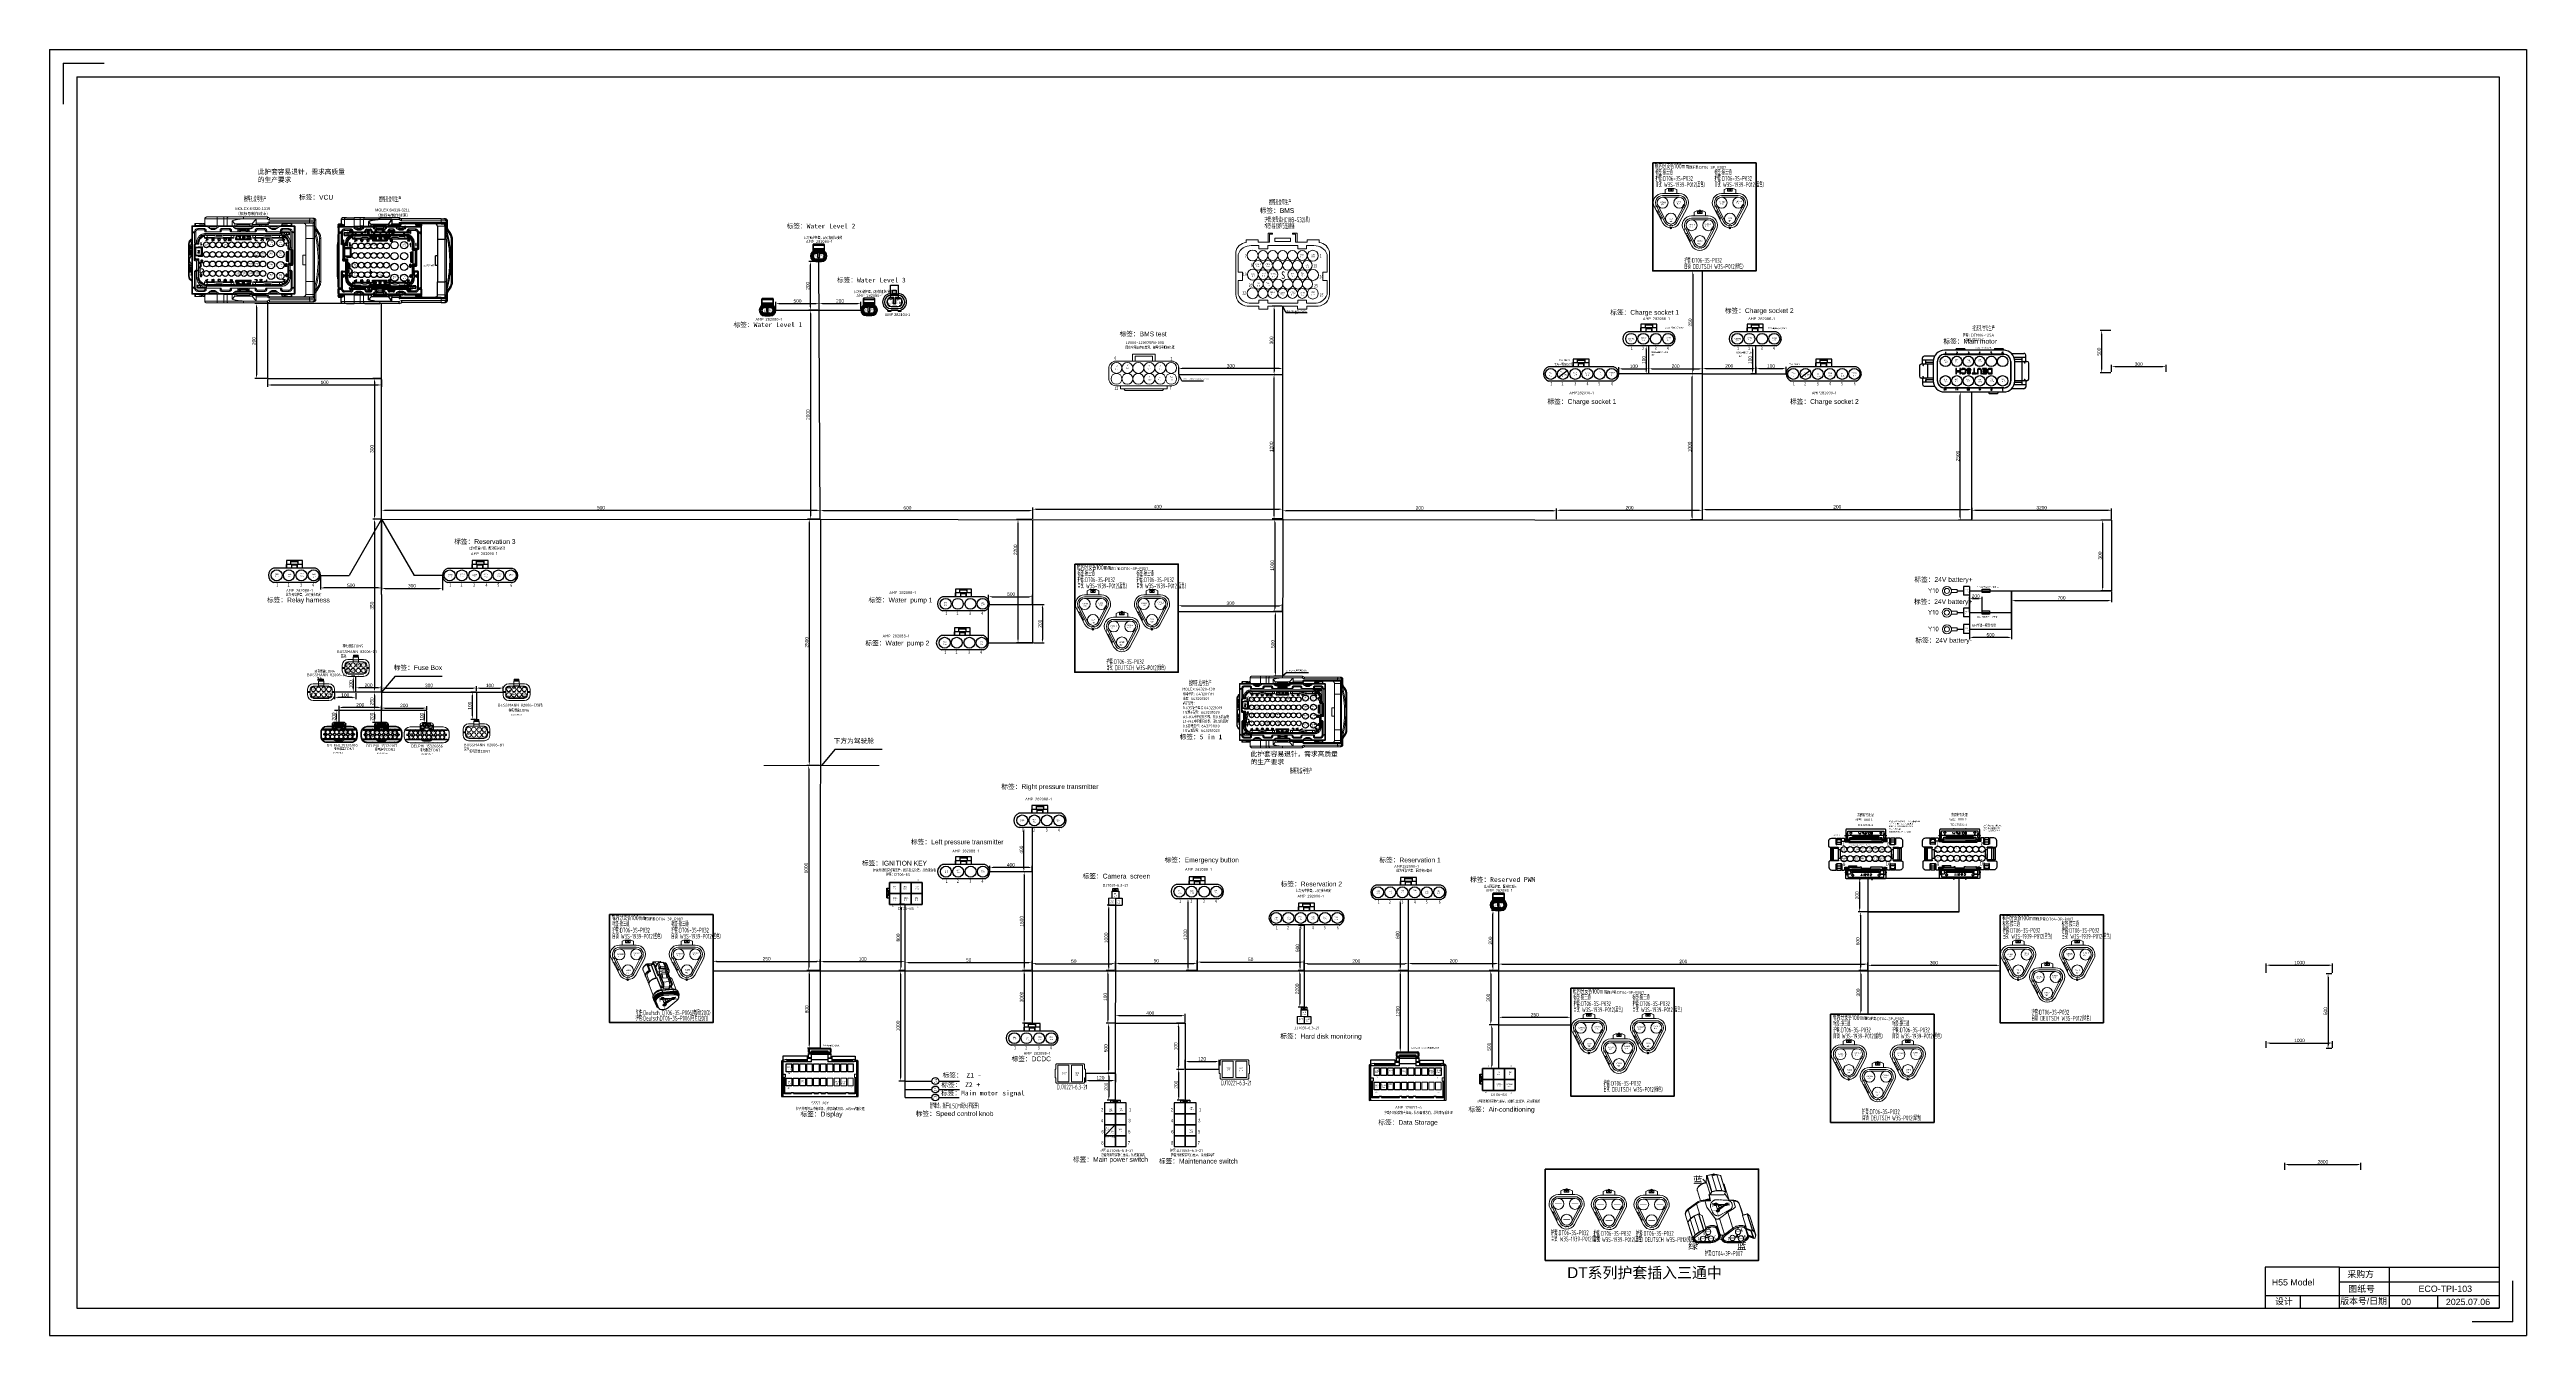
# Model space of a CAD drawing. Header units: millimetres. Extents: x 1638 to 3450, y 1129 to 2069.
import ezdxf
from ezdxf.enums import TextEntityAlignment as Align

# ---------------------------------------------------------------- set-up
doc = ezdxf.new("R2010")
doc.units = ezdxf.units.MM
doc.linetypes.add('ACAD_ISO02W100', pattern=[15, 12, -3])
doc.linetypes.add('ACISOTGB', pattern=[9, 4, -1, 1, -1, 1, -1])
for name, color, linetype, lineweight in [('1轮廓实线层', 7, 'Continuous', 50), ('AM60', 3, 'Continuous', 25), ('AM_6', 3, 'Continuous', 25), ('护套层', 3, 'Continuous', 0), ('整改后图纸', 7, 'Continuous', 13), ('线号层', 6, 'Continuous', 0)]:
    doc.layers.add(name, color=color, linetype=linetype, lineweight=lineweight)
for name, color, linetype in [('A-墙', 7, 'Continuous'), ('am6', 3, 'Continuous'), ('孔名层', 1, 'Continuous'), ('标题栏', 7, 'Continuous'), ('线色线径', 1, 'Continuous')]:
    doc.layers.add(name, color=color, linetype=linetype)
doc.styles.add('FST', font='', dxfattribs={"width": 0.67})
doc.styles.add('ISO Proportional', font='isocp.shx', dxfattribs={"bigfont": 'gbcbig.shx'})
doc.styles.get("Standard").update_dxf_attribs({"font": 'arial.ttf'})
doc.styles.add('TH_GBDIM', font='gbenor.shx', dxfattribs={"width": 0.8, "bigfont": 'gbcbig.shx'})
doc.styles.add('ZTCAD', font='', dxfattribs={"height": 2.5, "bigfont": 'gbcbig.shx'})
doc.styles.add('孔名字体', font='', dxfattribs={"height": 5, "bigfont": 'gbcbig.shx'})
doc.styles.add('技术要求及剖视用', font='gbenor.shx', dxfattribs={"width": 0.7, "bigfont": 'gbcbig.shx'})
doc.styles.add('线号字体', font='', dxfattribs={"width": 0.35})
doc.styles.add('黑体', font='', dxfattribs={"width": 0.35})
doc.styles.get('FST').set_extended_font_data('FangSong_GB2312')
doc.styles.get('ZTCAD').set_extended_font_data('Microsoft YaHei')
doc.styles.get('孔名字体').set_extended_font_data('Microsoft YaHei')
doc.styles.get('线号字体').set_extended_font_data('宋体')
doc.styles.get('黑体').set_extended_font_data('SimSun')
doc.dimstyles.new('ISO-25', dxfattribs={"dimtxt": 2.5, "dimasz": 2.5, "dimexe": 1.25, "dimexo": 0.625, "dimtad": 1, "dimtxsty": 'Standard', "dimcen": 2.5, "dimadec": 0, "dimazin": 0, "dimtfac": 1, "dimtmove": 0, "dimatfit": 3, "dimfxl": 1, "dimarcsym": 0})

# ---------------------------------------------------------------- blocks, each defined once
blk = doc.blocks.new('*U7')
blk.add_circle((0, 0), 2.12)
blk = doc.blocks.new('*U8')
at = {"layer": 'AM_6', "color": 0, "linetype": 'ByBlock', "lineweight": -2, "transparency": 16777216}
for p in [(0, 21), (4.6, 21), (9.2, 21), (13.8, 21), (18.4, 21), (23, 21), (27.6, 21), (32.2, 21), (36.8, 21), (41.4, 21), (0, 14), (0, 7), (0, 0), (4.6, 14), (4.6, 7), (4.6, 0), (9.2, 14), (9.2, 7), (9.2, 0), (13.8, 14), (13.8, 7), (13.8, 0), (18.4, 14), (18.4, 7), (18.4, 0), (23, 14), (23, 7), (23, 0), (27.6, 14), (27.6, 7), (27.6, 0), (32.2, 14), (32.2, 7), (32.2, 0), (36.8, 14), (36.8, 7), (36.8, 0), (41.4, 14), (41.4, 7), (41.4, 0)]:
    blk.add_blockref('*U7', p, dxfattribs=at)
blk = doc.blocks.new('*U9')
blk.add_circle((0, 0), 2.64)
blk = doc.blocks.new('*U10')
at = {"layer": 'AM_6', "color": 0, "linetype": 'ByBlock', "lineweight": -2, "transparency": 16777216}
for p in [(0, 23.8), (0, 15.8), (7, 23.8), (7, 15.8), (0, 7.9), (0, 0), (7, 7.9), (7, 0)]:
    blk.add_blockref('*U9', p, dxfattribs=at)
blk = doc.blocks.new('A$C7FD7605A')
at = {"layer": 'AM_6', "lineweight": 9}
for points in [[(2.9, 56.4), (2.7, 56.4), (2.5, 56.2), (2.4, 56.1), (2.4, 55.9)], [(2.4, 55.9), (2.4, 50.5)], [(2.9, 56.4), (14.4, 56.4)], [(6.8, 54.4), (6.4, 54.3), (5.9, 54.2), (5.5, 54), (5.2, 53.7), (4.9, 53.4), (4.7, 53), (4.6, 52.5), (4.5, 52.1)], [(4.9, 58.1), (4.9, 58.1), (4.9, 58.1), (4.8, 58.1), (4.8, 58.1), (4.8, 58), (4.7, 58), (4.7, 57.9), (4.6, 57.9), (4.6, 57.9), (4.6, 57.8), (4.6, 57.7)], [(4.6, 57.7), (4.6, 56.4)], [(5.2, 56.6), (5.1, 56.6), (5, 56.6), (4.9, 56.6), (4.9, 56.5), (4.8, 56.5), (4.7, 56.5), (4.7, 56.4)], [(4.9, 58.1), (5, 58.1), (5.1, 58.1), (5.1, 58.1), (5.2, 58.1)], [(5.1, 56.4), (5.2, 56.4), (5.2, 56.5), (5.2, 56.5), (5.2, 56.6)], [(5.2, 58.1), (7.5, 58.1)], [(11.5, 54.4), (6.8, 54.4)], [(7.5, 58.1), (7.6, 58.1), (7.6, 58.1), (7.7, 58.1), (7.7, 58.1)], [(9.6, 57.6), (9.5, 57.6), (9.3, 57.6), (9.2, 57.6), (9.1, 57.6), (8.9, 57.6), (8.8, 57.7), (8.7, 57.7), (8.5, 57.8), (8.3, 57.9), (8.1, 57.9), (7.9, 58), (7.7, 58.1)], [(9.7, 58.1), (9.5, 58.1), (9.3, 58.1), (9.1, 58.1), (8.9, 58.1), (8.7, 58.1), (8.4, 58.1), (8.2, 58.1), (8, 58.1), (7.8, 58.1)], [(9.2, 57.6), (9.3, 57.6), (9.5, 57.6), (9.5, 57.6), (9.6, 57.6), (9.6, 57.6), (9.7, 57.6), (9.8, 57.6), (9.8, 57.6), (9.9, 57.6), (9.9, 57.6), (10, 57.6), (10.1, 57.6), (10.1, 57.6), (10.2, 57.6), (10.3, 57.6), (10.3, 57.6), (10.4, 57.6), (10.4, 57.6), (10.6, 57.6), (10.6, 57.7), (10.7, 57.7), (10.8, 57.7), (10.9, 57.7), (10.9, 57.8), (11, 57.8), (11, 57.9), (11.1, 57.9), (11.2, 57.9), (11.2, 57.9), (11.2, 58), (11.3, 58), (11.3, 58.1), (11.3, 58.1), (11.3, 58.1)], [(9.5, 57.6), (9.6, 57.6), (9.8, 57.6), (10, 57.6), (10.1, 57.7), (10.3, 57.7), (10.4, 57.8), (10.5, 57.8), (10.6, 57.9), (10.7, 57.9), (10.7, 57.9), (10.8, 58), (10.9, 58), (10.9, 58.1)], [(10.7, 58), (10.6, 57.9), (10.4, 57.7), (10.1, 57.7), (9.9, 57.6), (9.7, 57.6), (9.5, 57.6)], [(9.8, 57.6), (9.7, 57.6), (9.6, 57.6)], [(9.8, 57.8), (9.8, 57.9), (9.8, 57.9), (9.8, 58), (9.8, 58.1), (9.7, 58.1)], [(10.2, 57.7), (10.2, 57.7), (10.1, 57.8), (10.1, 57.9), (10.1, 57.9), (9.9, 58), (9.9, 58.1), (9.8, 58.1), (9.7, 58.1)], [(9.8, 57.8), (9.8, 57.7), (9.8, 57.6)], [(9.8, 57.8), (9.8, 57.8), (9.9, 57.8), (9.9, 57.8), (10, 57.8), (10.1, 57.8), (10.1, 57.7), (10.2, 57.7)], [(10.7, 58), (10.8, 58), (10.9, 58), (10.9, 58.1)], [(11, 58.1), (11, 58.1), (10.9, 58.1), (10.9, 58.1)], [(11, 58.1), (11.3, 58.1)], [(11.3, 58.1), (11.4, 58.1)], [(11.4, 58.1), (11.5, 58.1), (11.5, 58.1), (11.5, 58.1)], [(11.4, 58.1), (11.5, 58.1)], [(11.5, 58.1), (11.5, 58), (11.5, 57.9)], [(11.5, 58.1), (11.6, 58.1)], [(11.6, 58.1), (11.5, 58.1), (11.5, 58.1)], [(13, 52.9), (13, 53.2), (12.9, 53.5), (12.7, 53.7), (12.6, 54), (12.3, 54.1), (12.1, 54.3), (11.8, 54.4), (11.5, 54.4)], [(11.6, 58.1), (11.7, 58.1), (11.7, 58), (11.7, 58), (11.7, 57.9), (11.8, 57.9), (11.8, 57.9)], [(12.5, 56.5), (12.1, 57.2), (11.8, 57.9)], [(13.4, 62.9), (13.1, 62.8), (12.8, 62.8), (12.6, 62.6), (12.3, 62.4), (12.2, 62.2), (12, 62), (11.9, 61.7), (11.9, 61.4)], [(11.9, 61.4), (11.9, 57.6)], [(12.1, 56.6), (12.2, 56.5), (12.2, 56.5), (12.3, 56.4), (12.3, 56.4), (12.4, 56.4)], [(12.1, 56.6), (12.2, 56.6), (12.3, 56.6), (12.3, 56.5), (12.4, 56.5), (12.5, 56.5)], [(12.5, 56.3), (12.5, 56.4), (12.5, 56.5)], [(20.9, 62.9), (20.6, 62.9), (20.3, 62.9), (19.9, 62.9), (19.6, 62.9), (19.2, 62.9), (18.9, 62.9), (18.6, 62.9), (18.2, 62.9), (17.9, 62.9), (17.6, 62.9), (17.3, 62.9), (17, 62.9), (16.7, 62.9), (16.5, 62.9), (16.2, 62.9), (15.9, 62.9), (15.7, 62.9), (15.4, 62.9), (15.2, 62.9), (15, 62.9), (14.8, 62.9), (14.6, 62.9), (14.4, 62.9), (14.3, 62.9), (14.1, 62.9), (14, 62.9), (13.9, 62.9), (13.7, 62.9), (13.6, 62.9), (13.5, 62.9), (13.5, 62.9), (13.4, 62.9), (13.4, 62.9)], [(15.4, 55.9), (15.4, 55.9), (15.3, 56), (15.3, 56), (15.3, 56.1), (15.2, 56.2), (15.1, 56.2), (15.1, 56.2), (15, 56.3), (14.9, 56.3), (14.8, 56.3), (14.6, 56.3), (14.5, 56.3), (14.4, 56.4)], [(21.7, 56.4), (14.4, 56.4)], [(14.4, 55.2), (14.4, 56.4)], [(15.3, 54.7), (14.4, 55.2)], [(15.3, 54.7), (15.3, 54.8), (15.4, 54.8)], [(15.3, 54.7), (15.4, 54.6), (15.5, 54.6), (15.6, 54.5), (15.7, 54.5), (15.7, 54.5), (15.8, 54.4), (15.9, 54.4), (15.9, 54.3), (16, 54.3)], [(15.4, 54.8), (15.4, 55.9)], [(20.1, 54.3), (20.1, 54.3), (20.2, 54.4), (20.3, 54.5), (20.4, 54.5), (20.4, 54.5), (20.6, 54.6), (20.6, 54.6), (20.7, 54.7)], [(21.7, 56.4), (21.5, 56.3), (21.4, 56.3), (21.3, 56.3), (21.2, 56.3), (21.1, 56.3), (21, 56.2), (20.9, 56.2), (20.9, 56.2), (20.8, 56.1), (20.7, 56), (20.7, 56), (20.7, 55.9), (20.7, 55.9)], [(20.7, 55.9), (20.7, 54.8)], [(21.7, 55.2), (20.7, 54.7)], [(20.7, 54.8), (20.7, 54.8), (20.7, 54.7)], [(20.9, 62.9), (25.9, 62.9)], [(21.7, 56.4), (33, 56.4)], [(21.7, 55.2), (21.7, 56.4)], [(24.5, 54.4), (24.2, 54.4), (24, 54.3), (23.7, 54.1), (23.5, 54), (23.3, 53.7), (23.2, 53.5), (23.1, 53.2), (23.1, 52.9)], [(30.1, 54.4), (24.5, 54.4)], [(29.2, 62.9), (29, 62.9), (28.8, 62.9), (28.6, 62.9), (28.3, 62.9), (28.1, 62.9), (27.8, 62.9), (27.5, 62.9), (27.3, 62.9), (27, 62.9), (26.7, 62.9), (26.4, 62.9), (26.2, 62.9), (25.9, 62.9)], [(28.3, 56.5), (28.1, 56.5), (27.9, 56.5), (27.7, 56.5), (27.5, 56.5), (27.3, 56.5), (27, 56.5), (26.8, 56.5), (26.6, 56.5), (26.4, 56.5), (26.1, 56.5), (25.9, 56.5)], [(27.6, 56.4), (27.6, 56.5)], [(28.3, 56.5), (28.7, 56.5), (29.1, 56.5), (29.6, 56.5), (30, 56.5), (30.5, 56.5), (31, 56.5), (31.5, 56.5), (32, 56.5)], [(29.2, 62.9), (29.6, 62.9), (30, 62.9), (30.4, 62.9), (30.8, 62.9), (31.2, 62.9), (31.6, 62.9), (32, 62.9), (32.5, 62.9), (33, 62.9), (33.4, 62.9), (33.9, 62.9), (34.4, 62.9), (34.8, 62.9), (35.3, 62.9), (35.8, 62.9), (36.2, 62.9), (36.7, 62.9), (37.2, 62.9), (37.7, 62.9), (38.2, 62.9), (38.7, 62.9), (39.2, 62.9), (39.7, 62.9), (40.2, 62.9)], [(31.6, 52.9), (31.5, 53.2), (31.4, 53.5), (31.3, 53.7), (31.1, 54), (30.9, 54.1), (30.6, 54.3), (30.4, 54.4), (30.1, 54.4)], [(40.2, 61.4), (39.7, 61.4), (39.2, 61.4), (38.8, 61.4), (38.3, 61.4), (37.8, 61.3), (37.3, 61.3), (36.9, 61.2), (36.4, 61.2), (35.9, 61.1), (35.5, 61), (35, 60.9), (34.6, 60.8), (34.1, 60.7), (33.7, 60.6), (33.3, 60.5), (32.8, 60.4), (32.4, 60.2), (32, 60.1)], [(33.9, 57.8), (32, 60.1)], [(32, 60.1), (32, 56.5)], [(32, 56.4), (32, 56.5), (32, 56.5)], [(32, 56.5), (33.9, 56.5)], [(33, 56.5), (32.9, 56.5), (32.8, 56.5), (32.8, 56.4), (32.8, 56.4)], [(33, 56.4), (33.1, 56.3), (33.2, 56.3), (33.3, 56.3), (33.4, 56.3), (33.5, 56.3), (33.6, 56.2), (33.7, 56.2), (33.7, 56.2), (33.8, 56.1), (33.9, 56), (33.9, 56), (33.9, 55.9), (33.9, 55.9)], [(33, 56.4), (47.4, 56.4)], [(33, 55.2), (33, 56.4)], [(33.9, 54.7), (33, 55.2)], [(46.5, 57.8), (33.9, 57.8)], [(33.9, 56.5), (33.9, 57.8)], [(35.5, 56.5), (35.3, 56.5), (35.1, 56.5), (34.9, 56.5), (34.8, 56.5), (34.6, 56.5), (34.5, 56.5), (34.4, 56.5), (34.2, 56.5), (34.2, 56.5), (34, 56.5), (34, 56.5), (33.9, 56.5), (33.9, 56.5)], [(33.9, 54.8), (33.9, 55.9)], [(33.9, 54.8), (33.9, 54.8), (33.9, 54.7)], [(33.9, 54.7), (34, 54.6), (34, 54.6), (34.2, 54.5), (34.2, 54.5), (34.3, 54.5), (34.4, 54.4), (34.5, 54.3), (34.5, 54.3)], [(44.9, 57.4), (44.7, 57.4), (44.5, 57.4), (44.3, 57.4), (44.1, 57.4), (43.9, 57.4), (43.6, 57.4), (43.4, 57.4), (43.1, 57.4), (42.8, 57.4), (42.6, 57.4), (42.4, 57.4), (42, 57.4), (41.8, 57.4), (41.5, 57.4), (41.2, 57.4), (40.9, 57.4), (40.6, 57.4), (40.3, 57.4), (40, 57.4), (39.7, 57.4), (39.5, 57.4), (39.2, 57.4), (38.9, 57.4), (38.6, 57.4), (38.3, 57.4), (38, 57.4), (37.8, 57.4), (37.5, 57.4), (37.2, 57.4), (37, 57.4), (36.7, 57.4), (36.5, 57.4), (36.3, 57.4), (36.1, 57.4), (35.9, 57.4), (35.7, 57.4), (35.5, 57.4)], [(35.5, 56.4), (35.5, 57.4)], [(35.9, 57.8), (35.9, 57.4)], [(40.2, 62.9), (57.9, 62.9)], [(40.2, 61.4), (49.5, 61.4)], [(44.5, 57.4), (44.5, 57.8)], [(44.9, 56.4), (44.9, 57.4)], [(46.5, 56.5), (46.4, 56.5), (46.4, 56.5), (46.3, 56.5), (46.2, 56.5), (46.1, 56.5), (46, 56.5), (45.9, 56.5), (45.8, 56.5), (45.6, 56.5), (45.5, 56.5), (45.3, 56.5), (45.1, 56.5), (44.9, 56.5)], [(46.5, 54.7), (46.4, 54.6), (46.3, 54.6), (46.2, 54.5), (46.1, 54.5), (46.1, 54.5), (46, 54.4), (45.9, 54.4), (45.9, 54.3), (45.8, 54.3)], [(46.4, 55.9), (46.4, 55.9), (46.5, 56), (46.5, 56), (46.6, 56.1), (46.6, 56.2), (46.7, 56.2), (46.7, 56.2), (46.9, 56.3), (46.9, 56.3), (47, 56.3), (47.2, 56.3), (47.3, 56.3), (47.4, 56.4)], [(46.4, 55.9), (46.4, 54.8)], [(46.5, 54.7), (46.5, 54.8), (46.4, 54.8)], [(49.5, 61.4), (46.5, 57.8)], [(46.5, 57.4), (46.5, 57.8)], [(49.1, 57.4), (46.5, 57.4)], [(46.5, 56.5), (46.5, 57.4)], [(46.5, 56.5), (51.9, 56.5)], [(47.4, 55.2), (46.5, 54.7)], [(58.8, 56.4), (47.4, 56.4)], [(47.4, 55.2), (47.4, 56.4)], [(50.3, 54.4), (50, 54.4), (49.7, 54.3), (49.5, 54.1), (49.3, 54), (49.1, 53.7), (48.9, 53.5), (48.8, 53.2), (48.8, 52.9)], [(49.1, 57.4), (49.1, 57.4), (49.2, 57.5), (49.2, 57.5), (49.3, 57.6), (49.4, 57.6), (49.4, 57.7), (49.4, 57.7), (49.5, 57.9), (49.5, 57.9), (49.5, 58.1), (49.5, 58.1), (49.5, 58.2), (49.5, 58.4)], [(58.6, 57.4), (49.1, 57.4)], [(49.5, 61.4), (49.5, 58.4)], [(50.3, 54.4), (55.8, 54.4)], [(53.3, 56.5), (53.2, 56.5), (53.1, 56.5), (53, 56.5), (52.8, 56.5), (52.7, 56.5), (52.5, 56.5), (52.4, 56.5), (52.2, 56.5), (52.1, 56.5), (51.9, 56.5)], [(56.7, 56.5), (56.7, 56.5), (56.6, 56.5), (56.6, 56.5), (56.5, 56.5), (56.4, 56.5), (56.3, 56.5), (56.1, 56.5), (56, 56.5), (55.9, 56.5), (55.7, 56.5), (55.5, 56.5), (55.3, 56.5), (55.1, 56.5), (54.9, 56.5), (54.7, 56.5), (54.4, 56.5), (54.2, 56.5), (53.9, 56.5), (53.6, 56.5), (53.3, 56.5)], [(57.3, 52.9), (57.3, 53.2), (57.2, 53.5), (57, 53.7), (56.9, 54), (56.6, 54.1), (56.4, 54.3), (56.1, 54.4), (55.8, 54.4)], [(56.7, 57.4), (56.7, 56.5)], [(57.9, 62.9), (57.9, 62.8), (57.9, 62.8), (57.9, 62.8), (57.9, 62.7), (57.9, 62.6), (57.8, 62.5), (57.8, 62.4), (57.7, 62.3), (57.7, 62.2), (57.7, 62.1), (57.7, 62), (57.6, 61.8), (57.6, 61.7), (57.5, 61.5), (57.5, 61.4)], [(57.9, 62.9), (59.4, 62)], [(58.6, 57.4), (58.5, 57.4), (58.5, 57.5), (58.5, 57.6), (58.4, 57.6), (58.3, 57.7), (58.3, 57.7), (58.3, 57.7), (58.3, 57.8), (58.2, 57.9), (58.2, 57.9), (58.2, 58), (58.1, 58.1), (58, 58.1), (58, 58.2), (58, 58.2), (58, 58.2), (58, 58.3), (57.9, 58.3), (57.9, 58.4)], [(59.4, 58.4), (59.3, 58.3), (59.1, 58.3), (59, 58.2), (58.8, 58.1), (58.7, 57.9), (58.6, 57.8), (58.6, 57.6), (58.6, 57.4)], [(59.7, 55.9), (59.7, 55.9), (59.6, 56), (59.6, 56), (59.6, 56.1), (59.5, 56.2), (59.4, 56.2), (59.4, 56.2), (59.3, 56.3), (59.2, 56.3), (59.1, 56.3), (58.9, 56.3), (58.8, 56.3), (58.8, 56.4)], [(66, 56.4), (58.8, 56.4)], [(58.8, 55.2), (58.8, 56.4)], [(58.8, 55.2), (59.6, 54.7)], [(59.4, 62), (59.4, 61.9), (59.4, 61.8), (59.4, 61.8), (59.4, 61.7), (59.4, 61.7), (59.3, 61.5), (59.3, 61.4), (59.3, 61.4), (59.3, 61.2), (59.2, 61), (59.2, 60.9), (59.1, 60.8), (59.1, 60.7), (59.1, 60.5)], [(88.7, 62), (59.4, 62)], [(88.5, 58.4), (59.4, 58.4)], [(59.6, 54.7), (59.7, 54.8), (59.7, 54.8)], [(60.3, 54.3), (60.2, 54.3), (60.2, 54.4), (60.1, 54.5), (60, 54.5), (59.9, 54.5), (59.8, 54.6), (59.7, 54.6), (59.6, 54.7)], [(59.7, 55.9), (59.7, 54.8)], [(64.4, 54.3), (64.4, 54.3), (64.5, 54.4), (64.6, 54.4), (64.6, 54.5), (64.7, 54.5), (64.7, 54.5), (64.9, 54.6), (64.9, 54.6), (65, 54.7)], [(66, 56.4), (65.8, 56.3), (65.7, 56.3), (65.6, 56.3), (65.5, 56.3), (65.4, 56.3), (65.3, 56.2), (65.2, 56.2), (65.2, 56.2), (65.1, 56.1), (65, 56), (65, 56), (65, 55.9), (65, 55.9)], [(65, 54.8), (65, 55.9)], [(66, 55.2), (65, 54.7)], [(65, 54.8), (65, 54.8), (65, 54.7)], [(77.4, 56.4), (66, 56.4)], [(66, 55.2), (66, 56.4)], [(68.8, 54.4), (68.5, 54.4), (68.3, 54.3), (68, 54.1), (67.8, 54), (67.6, 53.7), (67.5, 53.5), (67.4, 53.2), (67.4, 52.9)], [(68.6, 57.9), (68.3, 57.1), (67.9, 56.5)], [(67.9, 56.5), (68, 56.5), (68, 56.5), (68.1, 56.6), (68.2, 56.6), (68.2, 56.6)], [(67.9, 56.5), (67.9, 56.4)], [(68.2, 56.6), (68.2, 56.5), (68.1, 56.4), (68, 56.4)], [(68.6, 57.9), (68.6, 57.9), (68.6, 57.9), (68.6, 58), (68.7, 58), (68.7, 58.1), (68.8, 58.1)], [(68.8, 58.1), (68.8, 58.1)], [(68.8, 58.1), (68.8, 58), (68.8, 57.9)], [(69, 58.1), (68.9, 58.1), (68.9, 58.1), (68.8, 58.1)], [(69, 58.1), (68.9, 58.1), (68.8, 58.1), (68.8, 58.1)], [(68.8, 54.4), (73.5, 54.4)], [(69, 58.1), (69, 58.1)], [(70.8, 57.6), (70.7, 57.6), (70.7, 57.6), (70.6, 57.6), (70.5, 57.6), (70.5, 57.6), (70.4, 57.6), (70.4, 57.6), (70.3, 57.6), (70.2, 57.6), (70.2, 57.6), (70.1, 57.6), (70.1, 57.6), (70, 57.6), (69.9, 57.6), (69.8, 57.6), (69.7, 57.7), (69.6, 57.7), (69.6, 57.7), (69.5, 57.7), (69.4, 57.8), (69.4, 57.8), (69.3, 57.9), (69.3, 57.9), (69.2, 57.9), (69.1, 57.9), (69.1, 58), (69.1, 58), (69.1, 58.1), (69, 58.1), (69, 58.1)], [(69.3, 58.1), (69, 58.1)], [(69.3, 58.1), (69.4, 58.1), (69.4, 58.1), (69.5, 58.1)], [(69.9, 58), (69.8, 58.1), (69.7, 58.2), (69.6, 58.3), (69.4, 58.4)], [(70.8, 57.6), (70.8, 57.6), (70.6, 57.6), (70.4, 57.6), (70.2, 57.7), (70.1, 57.7), (69.9, 57.8), (69.9, 57.8), (69.8, 57.9), (69.7, 57.9), (69.6, 57.9), (69.6, 58), (69.5, 58), (69.5, 58.1)], [(69.5, 58.1), (69.5, 58), (69.6, 58), (69.6, 58)], [(70.9, 57.6), (70.7, 57.6), (70.5, 57.6), (70.2, 57.7), (70, 57.7), (69.8, 57.9), (69.6, 58)], [(69.9, 58), (69.9, 57.9), (69.9, 57.8)], [(70.8, 58), (70.7, 58.1), (70.7, 58.1), (70.6, 58.2), (70.5, 58.2), (70.5, 58.2), (70.5, 58.2), (70.4, 58.3), (70.4, 58.3), (70.3, 58.3), (70.2, 58.4), (70.2, 58.4), (70.1, 58.4), (70.1, 58.4), (70, 58.4)], [(70.8, 57.6), (70.7, 57.6), (70.5, 57.6)], [(72.7, 58.1), (72.4, 58), (72.2, 57.9), (72.1, 57.9), (71.9, 57.8), (71.7, 57.7), (71.6, 57.7), (71.5, 57.6), (71.3, 57.6), (71.2, 57.6), (71, 57.6), (70.9, 57.6), (70.8, 57.6)], [(70.8, 58), (71, 57.8), (71.2, 57.6)], [(72.7, 58.1), (72.7, 58.1), (72.7, 58.1), (72.7, 58.1), (72.8, 58.1), (72.9, 58.1)], [(73.6, 58.4), (73.5, 58.4), (73.5, 58.4), (73.4, 58.4), (73.4, 58.4), (73.3, 58.3), (73.2, 58.3), (73.2, 58.3), (73.2, 58.2), (73.1, 58.2), (73, 58.2), (73, 58.2), (73, 58.2), (72.9, 58.1), (72.9, 58.1)], [(72.9, 58.1), (75.2, 58.1)], [(75.8, 52.1), (75.8, 52.5), (75.7, 53), (75.5, 53.4), (75.2, 53.7), (74.8, 54), (74.4, 54.2), (74, 54.3), (73.5, 54.4)], [(74.2, 58.4), (74.1, 58.3), (73.9, 58.3), (73.8, 58.2), (73.7, 58.1)], [(75.4, 58.1), (75.4, 58.1), (75.3, 58.1), (75.2, 58.1), (75.2, 58.1)], [(75.2, 56.4), (75.2, 56.4), (75.2, 56.5), (75.2, 56.5), (75.2, 56.6)], [(75.7, 56.4), (75.7, 56.5), (75.6, 56.5), (75.5, 56.5), (75.4, 56.6), (75.4, 56.6), (75.2, 56.6), (75.2, 56.6)], [(75.7, 57.7), (75.7, 57.8), (75.7, 57.9), (75.7, 57.9), (75.7, 57.9), (75.7, 58), (75.6, 58), (75.6, 58.1), (75.5, 58.1), (75.5, 58.1), (75.4, 58.1), (75.4, 58.1)], [(75.7, 56.4), (75.7, 57.7)], [(78, 55.9), (77.9, 56.1), (77.8, 56.2), (77.7, 56.4), (77.4, 56.4)], [(78, 50.5), (78, 55.9)], [(85.9, 56.5), (85.9, 56.7), (85.8, 56.8), (85.8, 57), (85.7, 57.1), (85.7, 57.2), (85.7, 57.3), (85.6, 57.4), (85.6, 57.6), (85.4, 57.7), (85.4, 57.8), (85.2, 57.9), (85.2, 58), (85.1, 58.1), (84.9, 58.1), (84.8, 58.2), (84.7, 58.2), (84.6, 58.3), (84.5, 58.3), (84.3, 58.4), (84.2, 58.4), (84, 58.4)], [(85.9, 56.5), (85.9, 47.1)], [(88.7, 62), (88.7, 61.9), (88.7, 61.8), (88.7, 61.8), (88.7, 61.7), (88.7, 61.7), (88.7, 61.6), (88.7, 61.5), (88.7, 61.5), (88.7, 61.4), (88.7, 61.4), (88.7, 61.3), (88.7, 61.2), (88.7, 61.2), (88.7, 61.1), (88.6, 61), (88.6, 61), (88.6, 60.9), (88.6, 60.9), (88.6, 60.8), (88.6, 60.7), (88.6, 60.7), (88.6, 60.6), (88.6, 60.6), (88.5, 60.6), (88.5, 60.5)], [(88.5, 58.4), (88.5, 58.4), (88.5, 58.5), (88.5, 58.5), (88.5, 58.6), (88.5, 58.7), (88.5, 58.7), (88.5, 58.8), (88.5, 58.8), (88.5, 58.9), (88.5, 59), (88.5, 59), (88.5, 59.1), (88.5, 59.2), (88.5, 59.2), (88.5, 59.3)], [(88.5, 59.3), (88.8, 59.3), (89, 59.3), (89.2, 59.3), (89.4, 59.3), (89.6, 59.3), (89.8, 59.3), (90.1, 59.3), (90.3, 59.3), (90.4, 59.3), (90.6, 59.3), (90.8, 59.3), (91, 59.3), (91.2, 59.3), (91.3, 59.3), (91.5, 59.3), (91.6, 59.3)], [(88.5, 58.4), (88.8, 58.4), (89, 58.4), (89.2, 58.4), (89.4, 58.4), (89.6, 58.4), (89.8, 58.4), (89.9, 58.4), (90.1, 58.4), (90.3, 58.4), (90.4, 58.4), (90.5, 58.4), (90.6, 58.4), (90.7, 58.4), (90.9, 58.4)], [(88.7, 62), (88.8, 62), (89, 62), (89.2, 62), (89.4, 62), (89.5, 62), (89.7, 62), (89.8, 62), (90, 62), (90.1, 62), (90.3, 62), (90.4, 62), (90.4, 62), (90.5, 62), (90.6, 62), (90.6, 62), (90.7, 62)], [(92.1, 60.5), (92.1, 60.8), (92, 61.1), (91.9, 61.3), (91.7, 61.5), (91.5, 61.7), (91.2, 61.8), (91, 61.9), (90.7, 62)], [(90.7, 62), (91.2, 62)], [(90.9, 58.4), (90.9, 58.4), (91, 58.4), (91.2, 58.4), (91.2, 58.5), (91.3, 58.5), (91.4, 58.6), (91.5, 58.7), (91.5, 58.8), (91.5, 58.9), (91.6, 59), (91.6, 59.2), (91.6, 59.3)], [(90.9, 58.4), (91, 58.4), (91, 58.4), (91.1, 58.4)], [(91.1, 58.4), (91.2, 58.4), (91.3, 58.4), (91.3, 58.4), (91.5, 58.5), (91.6, 58.5), (91.7, 58.6), (91.7, 58.7), (91.8, 58.7), (91.8, 58.8), (91.9, 59), (91.9, 59), (92, 59.2), (92, 59.3)], [(91.1, 58.4), (91.2, 58.4), (91.2, 58.4), (91.2, 58.3), (91.2, 58.2)], [(93.2, 60.5), (93.2, 60.7), (93.2, 60.8), (93.2, 60.9), (93.1, 61), (93.1, 61.2), (93, 61.2), (92.9, 61.4), (92.8, 61.4), (92.8, 61.5), (92.7, 61.5), (92.6, 61.6), (92.5, 61.7), (92.4, 61.7), (92.4, 61.7), (92.3, 61.8), (92.1, 61.8), (92, 61.8), (91.8, 61.9), (91.7, 61.9), (91.5, 62), (91.3, 62), (91.2, 62)], [(92.3, 60.5), (92.3, 60.6), (92.3, 60.7), (92.3, 60.7), (92.3, 60.8), (92.3, 60.9), (92.3, 60.9), (92.3, 61), (92.3, 61.1), (92.2, 61.2), (92.2, 61.2), (92.1, 61.3), (92.1, 61.4), (92.1, 61.4), (92.1, 61.5), (92, 61.5), (92, 61.5), (92, 61.6), (91.9, 61.7), (91.8, 61.7), (91.8, 61.8), (91.7, 61.8), (91.7, 61.8), (91.6, 61.9), (91.5, 61.9), (91.5, 61.9), (91.4, 62), (91.3, 62), (91.3, 62), (91.2, 62)], [(91.2, 58.2), (91.3, 58.2), (91.5, 58.3), (91.6, 58.3), (91.7, 58.4), (91.8, 58.4), (91.9, 58.5), (92, 58.6), (92, 58.7), (92.1, 58.8), (92.1, 58.9), (92.1, 59), (92.1, 59.1)], [(91.2, 56.5), (91.2, 56.6), (91.2, 56.7), (91.2, 56.8), (91.2, 57), (91.2, 57.1), (91.2, 57.3), (91.2, 57.4), (91.2, 57.6), (91.2, 57.7), (91.2, 57.8), (91.2, 57.9), (91.2, 58), (91.2, 58.1), (91.2, 58.2), (91.2, 58.2)], [(91.6, 59.3), (91.8, 59.3), (91.9, 59.3), (92, 59.3)], [(92, 59.3), (92, 59.3), (92.1, 59.2), (92.1, 59.2), (92.1, 59.2), (92.1, 59.1)], [(92.1, 59.1), (92.1, 60.5)], [(92.1, 56.5), (92.1, 56.7), (92.1, 56.7), (92.1, 56.9), (92.1, 57.1), (92.1, 57.3), (92.1, 57.5), (92.1, 57.7), (92.1, 57.9), (92.1, 58.1), (92.1, 58.2), (92.1, 58.4), (92.1, 58.5), (92.1, 58.6), (92.1, 58.7), (92.1, 58.8), (92.1, 59), (92.1, 59), (92.1, 59.1)], [(92.1, 47), (92.1, 56.5)], [(92.1, 7.5), (92.6, 9), (93, 10.4), (93.4, 11.9), (93.7, 13.4), (94.1, 14.9), (94.3, 16.4), (94.6, 17.9), (94.9, 19.4), (95.1, 20.9), (95.3, 22.4), (95.4, 23.9), (95.5, 25.4), (95.6, 26.9), (95.7, 28.4), (95.7, 29.9), (95.8, 31.4), (95.7, 32.9), (95.7, 34.4), (95.6, 35.9), (95.5, 37.4), (95.4, 39), (95.3, 40.5), (95.1, 42), (94.9, 43.5), (94.6, 45), (94.3, 46.4), (94.1, 47.9), (93.7, 49.4), (93.4, 50.9), (93, 52.4), (92.6, 53.8), (92.1, 55.3)], [(93.2, 60.5), (93.2, 60.5), (93.1, 60.5), (93.1, 60.5), (92.9, 60.5), (92.9, 60.5), (92.8, 60.5), (92.7, 60.5), (92.6, 60.5), (92.4, 60.5), (92.3, 60.5)], [(93.2, 55.6), (93.2, 56), (93.2, 56.3), (93.2, 56.7), (93.2, 57), (93.2, 57.3), (93.2, 57.5), (93.2, 57.6), (93.2, 57.8), (93.2, 58.1), (93.2, 58.5), (93.2, 58.9), (93.2, 59.3), (93.2, 59.9), (93.2, 60.5)], [(93.8, 53.9), (93.7, 54.1), (93.6, 54.2), (93.5, 54.4), (93.4, 54.6), (93.4, 54.8), (93.3, 55.1), (93.2, 55.2), (93.2, 55.4), (93.2, 55.6)], [(2.4, 46.9), (1.9, 46.6), (1.4, 46.1), (1, 45.7), (0.6, 45.1), (0.4, 44.6), (0.2, 44), (0, 43.3), (0, 42.7)], [(0, 42.7), (0, 20.1)], [(1, 42.1), (0.9, 41.9)], [(0.9, 41.9), (0.9, 41.8)], [(0.9, 41.8), (0.9, 41.6)], [(0.9, 41.6), (0.9, 41.5)], [(0.9, 41.5), (1, 41.4)], [(1, 40.2), (0.9, 40.1)], [(0.9, 40.1), (0.9, 39.9)], [(0.9, 39.9), (0.9, 39.8)], [(0.9, 39.8), (0.9, 39.6)], [(0.9, 39.6), (1, 39.5)], [(1.2, 38.7), (0.9, 38.7)], [(0.9, 38.7), (0.9, 37.2)], [(0.9, 37.2), (2.4, 37.2)], [(1, 36.3), (0.9, 36.1)], [(1.1, 42.2), (1, 42.2)], [(1, 42.2), (1, 42.1)], [(1, 41.4), (1, 41.3)], [(1, 41.3), (1.1, 41.3)], [(1.1, 40.4), (1, 40.2)], [(1, 39.5), (1.1, 39.4)], [(1.2, 36.6), (1, 36.4)], [(1, 36.4), (1, 36.3)], [(1.2, 42.3), (1.1, 42.2)], [(1.1, 41.3), (1.2, 41.1)], [(1.3, 40.5), (1.1, 40.4)], [(1.1, 39.4), (1.3, 39.3)], [(1.3, 42.4), (1.2, 42.3)], [(1.2, 41.9), (1.3, 42.1)], [(1.2, 41.8), (1.2, 41.9)], [(1.2, 41.6), (1.2, 41.8)], [(1.2, 41.5), (1.2, 41.6)], [(1.3, 41.4), (1.2, 41.5)], [(1.2, 41.1), (1.3, 41.1)], [(1.2, 40.1), (1.3, 40.2)], [(1.2, 40), (1.2, 40.1)], [(1.2, 39.9), (1.2, 40)], [(1.2, 39.8), (1.2, 39.9)], [(1.2, 39.7), (1.2, 39.8)], [(1.2, 39.6), (1.2, 39.7)], [(1.3, 39.6), (1.2, 39.6)], [(1.2, 37.5), (1.2, 38.7)], [(1.8, 37.5), (1.2, 37.5)], [(1.4, 36.8), (1.2, 36.6)], [(1.2, 36.1), (1.3, 36.3)], [(1.5, 42.4), (1.3, 42.4)], [(1.3, 42.1), (1.4, 42.1)], [(1.4, 41.4), (1.3, 41.4)], [(1.3, 41.1), (1.5, 41.1)], [(1.4, 40.5), (1.3, 40.5)], [(1.3, 40.2), (1.4, 40.2)], [(1.4, 39.6), (1.3, 39.6)], [(1.3, 39.3), (1.4, 39.3)], [(1.3, 36.3), (1.4, 36.4)], [(1.3, 36.3), (1.3, 36.3)], [(1.4, 42.1), (1.5, 42.2)], [(1.5, 41.3), (1.4, 41.4)], [(1.5, 40.5), (1.4, 40.5)], [(1.4, 40.2), (1.5, 40.2)], [(1.5, 39.6), (1.4, 39.6)], [(1.4, 39.3), (1.5, 39.3)], [(1.5, 36.8), (1.4, 36.8)], [(1.4, 36.4), (1.5, 36.5)], [(1.6, 42.5), (1.5, 42.4)], [(1.5, 42.2), (1.8, 42.2)], [(1.8, 41.3), (1.5, 41.3)], [(1.5, 41.1), (1.6, 41)], [(1.6, 40.5), (1.5, 40.5)], [(1.5, 40.2), (1.6, 40.2)], [(1.5, 39.3), (1.5, 39.6)], [(1.5, 36.5), (1.5, 36.8)], [(1.9, 42.5), (1.6, 42.5)], [(1.6, 41), (1.9, 41)], [(1.8, 40.4), (1.6, 40.5)], [(1.6, 40.2), (1.7, 40.1)], [(1.7, 40.1), (2, 39.7)], [(2, 44.7), (1.8, 44.7)], [(1.8, 44.7), (2.3, 42.9)], [(1.8, 42.2), (2.1, 42.2)], [(2.1, 41.3), (1.8, 41.3)], [(1.9, 40.3), (1.8, 40.4)], [(1.8, 38.5), (1.8, 37.5)], [(2.1, 38.5), (1.8, 38.5)], [(2.4, 36.8), (1.8, 36.8)], [(1.8, 36.8), (1.8, 35.9)], [(2.1, 42.5), (1.9, 42.5)], [(1.9, 41), (2.1, 41)], [(2.1, 40.1), (1.9, 40.3)], [(2.3, 43.7), (2, 44.7)], [(2, 39.7), (2.2, 39.6)], [(2.3, 42.5), (2.1, 42.5)], [(2.1, 42.2), (2.4, 42.2)], [(2.4, 41.3), (2.1, 41.3)], [(2.1, 41), (2.3, 41)], [(2.2, 39.9), (2.1, 40.1)], [(2.1, 37.5), (2.1, 38.5)], [(2.4, 37.5), (2.1, 37.5)], [(2.1, 35.9), (2.1, 36.6)], [(2.1, 36.6), (2.2, 36.6)], [(2.4, 39.7), (2.2, 39.9)], [(2.2, 39.6), (2.4, 39.4)], [(2.2, 36.6), (2.4, 36.5)], [(2.4, 44), (2.3, 43.7)], [(2.3, 42.9), (2.4, 43.3)], [(2.4, 42.4), (2.3, 42.5)], [(2.3, 41), (2.4, 41)], [(3.8, 51.9), (3.5, 51.9), (3.2, 51.8), (3, 51.7), (2.8, 51.5), (2.6, 51.3), (2.5, 51.1), (2.4, 50.8), (2.4, 50.5)], [(2.4, 12.3), (2.4, 50.5)], [(4.5, 51.9), (3.8, 51.9)], [(4.9, 43), (4.8, 43), (4.6, 42.9), (4.5, 42.8), (4.3, 42.7), (4.2, 42.6), (4.2, 42.4), (4.1, 42.2), (4.1, 42.1)], [(4.1, 42.1), (4.1, 31.9)], [(4.4, 39), (4.6, 39)], [(4.4, 38.9), (4.4, 39)], [(4.4, 39), (4.6, 39)], [(4.4, 38.9), (4.6, 38.9)], [(4.4, 38.8), (4.4, 38.9)], [(4.4, 38.9), (4.6, 38.9)], [(4.4, 38.9), (4.4, 38.9)], [(4.4, 38.8), (4.6, 38.8)], [(4.4, 38.7), (4.4, 38.8)], [(4.4, 38.7), (4.6, 38.7)], [(4.4, 38.6), (4.4, 38.7)], [(4.4, 38.6), (4.6, 38.6)], [(4.4, 38.5), (4.4, 38.6)], [(4.4, 38.5), (4.6, 38.5)], [(4.4, 38.3), (4.4, 38.5)], [(4.4, 38.3), (4.6, 38.3)], [(4.4, 38.2), (4.4, 38.3)], [(4.4, 38.2), (4.6, 38.2)], [(4.4, 38.1), (4.4, 38.2)], [(4.4, 38.1), (4.6, 38.1)], [(4.4, 38), (4.4, 38.1)], [(4.4, 38), (4.6, 38)], [(4.4, 37.9), (4.4, 38)], [(4.4, 37.9), (4.6, 37.9)], [(4.4, 37.8), (4.4, 37.9)], [(4.4, 37.8), (4.6, 37.8)], [(4.4, 37.7), (4.4, 37.8)], [(4.4, 37.7), (4.6, 37.7)], [(4.4, 37.5), (4.4, 37.7)], [(4.4, 37.5), (4.6, 37.5)], [(4.4, 37.4), (4.4, 37.5)], [(4.4, 37.4), (4.6, 37.4)], [(4.4, 37.3), (4.4, 37.4)], [(4.4, 37.3), (4.6, 37.3)], [(4.4, 37.3), (4.6, 37.3)], [(4.4, 37.2), (4.4, 37.3)], [(4.4, 37.2), (4.6, 37.2)], [(4.4, 36.6), (4.4, 37.2)], [(4.4, 37.2), (4.6, 37.2)], [(4.4, 36.6), (4.6, 36.6)], [(4.4, 35.3), (4.4, 36.6)], [(4.5, 52.1), (4.5, 43.8)], [(4.5, 43.8), (4.5, 43.7), (4.6, 43.6)], [(4.6, 43.6), (4.6, 43.6), (4.6, 43.7), (4.7, 43.7), (4.8, 43.8), (4.8, 43.8), (4.9, 43.8), (5, 43.8), (5.1, 43.8), (5.2, 43.8), (5.3, 43.8), (5.4, 43.8)], [(5.4, 43), (5.4, 43), (5.3, 43), (5.2, 43), (5.1, 43), (5.1, 43), (5, 43), (4.9, 43.1), (4.9, 43.1), (4.8, 43.2), (4.8, 43.2), (4.8, 43.3), (4.7, 43.3), (4.6, 43.3), (4.6, 43.4), (4.6, 43.5), (4.6, 43.5), (4.6, 43.6)], [(4.6, 31.9), (4.6, 42.9)], [(5.9, 43), (5.7, 43), (5.5, 42.9), (5.4, 42.8), (5.2, 42.7), (5.1, 42.6), (5, 42.4), (5, 42.2), (4.9, 42.1)], [(4.9, 43), (5.4, 43)], [(4.9, 42.1), (4.9, 40.2)], [(5.4, 40.7), (5.3, 40.7), (5.1, 40.6), (5, 40.4), (4.9, 40.2)], [(4.9, 34.9), (4.9, 40.2)], [(6, 43.8), (5.4, 43.8)], [(5.4, 43), (5.9, 43)], [(9.8, 40.7), (5.4, 40.7)], [(7.7, 43), (5.9, 43)], [(12.3, 50.7), (11.7, 50.7), (11.1, 50.6), (10.5, 50.4), (9.9, 50.2), (9.3, 50), (8.8, 49.6), (8.3, 49.3), (7.9, 48.9), (7.5, 48.4), (7.1, 47.9), (6.8, 47.4), (6.5, 46.8), (6.3, 46.3), (6.2, 45.7), (6.1, 45), (6, 44.4)], [(6, 43.8), (6, 44.4)], [(6, 43.8), (7, 43)], [(12.3, 49.8), (11.8, 49.8), (11.3, 49.7), (10.7, 49.6), (10.3, 49.4), (9.8, 49.2), (9.3, 48.9), (8.9, 48.6), (8.5, 48.2), (8.2, 47.8), (7.9, 47.4), (7.6, 47), (7.4, 46.5), (7.2, 46), (7.1, 45.5), (7, 44.9), (7, 44.4)], [(7, 44.4), (7, 43)], [(7, 41.1), (10.3, 41.1)], [(7, 40.7), (7, 41.1)], [(11.2, 49.2), (10.7, 49.1), (10.3, 48.9), (9.9, 48.7), (9.5, 48.4), (9.2, 48.2), (8.8, 47.9), (8.5, 47.5), (8.3, 47.2), (8, 46.8), (7.8, 46.5), (7.6, 46.1), (7.4, 45.6), (7.3, 45.2), (7.2, 44.8), (7.2, 44.3), (7.1, 43.8)], [(7.1, 43.8), (7.1, 43)], [(9.4, 40.2), (9.5, 40.4), (9.5, 40.4), (9.6, 40.5), (9.6, 40.5), (9.7, 40.6), (9.8, 40.6), (9.8, 40.7), (9.8, 40.7), (9.8, 40.7)], [(9.8, 34.4), (9.8, 40.7)], [(10.3, 41.1), (10.3, 33.9)], [(11.8, 49.4), (11.5, 49.3), (11.2, 49.2)], [(11.8, 48.8), (11.8, 48.9), (11.8, 49), (11.8, 49), (11.8, 49), (11.7, 49.1), (11.7, 49.1), (11.6, 49.1), (11.6, 49.2), (11.5, 49.2), (11.5, 49.2), (11.4, 49.2), (11.4, 49.3), (11.3, 49.3), (11.3, 49.3), (11.2, 49.2), (11.2, 49.2)], [(12, 49.8), (11.9, 49.7), (11.8, 49.6), (11.7, 49.5), (11.7, 49.3)], [(11.8, 49.4), (11.9, 49.4), (12, 49.4), (12, 49.4)], [(11.8, 48.7), (11.8, 49.4)], [(11.8, 48.7), (11.8, 48.8), (11.8, 48.8)], [(11.8, 47.4), (11.8, 48.7)], [(11.8, 47.4), (33.1, 47.4)], [(12, 49.8), (12.1, 49.8), (12.1, 49.8), (12.2, 49.8), (12.3, 49.8), (12.3, 49.8), (12.4, 49.8), (12.5, 49.8), (12.5, 49.7), (12.5, 49.7), (12.5, 49.6), (12.6, 49.6), (12.6, 49.6), (12.6, 49.6), (12.6, 49.5), (12.7, 49.4)], [(12, 49.4), (12, 49.8)], [(12.1, 51.9), (23.1, 51.9)], [(12.8, 47.8), (12.7, 47.8), (12.6, 47.8), (12.6, 47.8), (12.5, 47.8), (12.5, 47.7), (12.4, 47.7), (12.3, 47.7), (12.3, 47.7), (12.2, 47.6), (12.1, 47.6), (12.1, 47.6), (12.1, 47.6), (12.1, 47.5)], [(12.1, 47.4), (12.1, 47.5)], [(12.3, 50.7), (67.2, 50.7)], [(68, 49.8), (12.3, 49.8)], [(13.7, 49.4), (13.5, 49.4), (13.3, 49.4), (13.2, 49.4), (13, 49.4), (12.9, 49.4), (12.7, 49.4)], [(13.7, 47.8), (13.5, 47.8), (13.3, 47.8), (13.1, 47.8), (12.9, 47.8), (12.8, 47.8)], [(13, 51.9), (13, 52.9)], [(13.7, 49.4), (19, 49.4)], [(13.7, 47.8), (18.1, 47.8)], [(16.9, 53.8), (16.8, 53.8), (16.7, 53.9), (16.6, 54), (16.5, 54), (16.4, 54.1), (16.3, 54.1), (16.2, 54.1), (16.2, 54.2), (16.1, 54.3), (16.1, 54.3), (16, 54.3), (16, 54.3)], [(16, 54.3), (20.1, 54.3)], [(26.5, 47.8), (25.5, 48.1), (24.5, 48.3), (23.4, 48.4), (22.3, 48.4), (21.3, 48.4), (20.2, 48.3), (19.1, 48.1), (18.1, 47.8)], [(19, 49.4), (19.3, 49.5), (19.5, 49.5), (19.6, 49.7), (19.8, 49.8)], [(20.1, 54.3), (20, 54.3), (20, 54.3), (19.9, 54.2), (19.8, 54.1), (19.8, 54.1), (19.7, 54.1), (19.6, 54), (19.5, 54), (19.3, 53.9), (19.2, 53.8), (19.2, 53.8)], [(20, 49.8), (20, 49.7), (20.1, 49.6), (20.2, 49.5), (20.3, 49.4)], [(20.3, 49.4), (24.3, 49.4)], [(22.7, 52), (22.6, 51.9), (22.5, 51.9)], [(22.9, 52.2), (22.9, 52.1), (22.9, 52.1), (22.9, 52.1), (22.8, 52.1), (22.8, 52), (22.7, 52)], [(23.1, 52.5), (23.1, 52.4), (23.1, 52.3), (23, 52.3), (22.9, 52.2)], [(23, 52.2), (22.9, 52.2)], [(23.1, 52.3), (23, 52.3), (23, 52.2)], [(23.1, 52.9), (23.1, 52.5)], [(23.3, 52.5), (23.2, 52.5), (23.2, 52.5), (23.1, 52.5), (23.1, 52.5)], [(23.1, 51.9), (23.2, 51.9), (23.2, 51.9), (23.4, 52), (23.4, 52), (23.6, 52), (23.6, 52.1), (23.7, 52.1), (23.8, 52.1), (23.9, 52.2), (23.9, 52.3), (23.9, 52.3), (24, 52.4), (24, 52.5)], [(24, 52.5), (23.9, 52.5), (23.8, 52.5), (23.7, 52.5), (23.6, 52.5), (23.5, 52.5), (23.4, 52.5), (23.3, 52.5)], [(24.3, 49.4), (24.4, 49.5), (24.5, 49.6), (24.6, 49.7), (24.7, 49.8)], [(24.8, 49.8), (25, 49.7), (25.2, 49.5), (25.4, 49.5), (25.6, 49.4)], [(25.6, 49.4), (31.3, 49.4)], [(26.5, 47.8), (31.3, 47.8)], [(31.6, 51.9), (31.4, 51.9), (31.4, 51.9), (31.2, 52), (31.2, 52), (31.1, 52), (31, 52.1), (30.9, 52.1), (30.8, 52.1), (30.8, 52.2), (30.7, 52.3), (30.7, 52.3), (30.6, 52.4), (30.6, 52.5)], [(31.3, 52.5), (31.2, 52.5), (31.1, 52.5), (31, 52.5), (30.9, 52.5), (30.8, 52.5), (30.8, 52.5), (30.6, 52.5)], [(31.6, 52.5), (31.5, 52.5), (31.4, 52.5), (31.4, 52.5), (31.3, 52.5)], [(33.1, 49.4), (33.1, 49.4), (33, 49.4), (33, 49.4), (32.8, 49.4), (32.8, 49.4), (32.6, 49.4), (32.5, 49.4), (32.4, 49.4), (32.3, 49.4), (32.1, 49.4), (32, 49.4), (31.8, 49.4), (31.7, 49.4), (31.5, 49.4), (31.3, 49.4)], [(32.2, 47.8), (32, 47.8), (31.9, 47.8), (31.7, 47.8), (31.5, 47.8), (31.3, 47.8)], [(31.6, 52.5), (31.6, 52.9)], [(31.7, 52.1), (31.7, 52.2), (31.6, 52.3), (31.6, 52.3), (31.6, 52.4), (31.6, 52.5)], [(31.6, 51.9), (48.6, 51.9)], [(31.9, 52), (31.8, 52), (31.8, 52.1), (31.7, 52.1)], [(31.7, 52.1), (31.7, 52.1)], [(32.1, 51.9), (32, 51.9), (31.9, 52)], [(32.2, 47.8), (32.3, 47.8), (32.3, 47.8), (32.4, 47.8), (32.5, 47.8), (32.5, 47.7), (32.6, 47.7), (32.6, 47.7), (32.7, 47.7), (32.8, 47.6), (32.8, 47.6), (32.9, 47.6), (32.9, 47.5), (33, 47.5)], [(33, 47.4), (33, 47.5)], [(33.7, 49.4), (33.5, 49.4), (33.3, 49.3), (33.2, 49.1), (33.1, 48.9)], [(33.1, 48.9), (33.1, 49.4)], [(33.1, 49.4), (33.7, 49.4)], [(33.1, 47.4), (33.1, 48.9)], [(34.8, 49.4), (34.7, 49.5), (34.7, 49.6), (34.6, 49.7), (34.5, 49.7), (34.4, 49.8), (34.3, 49.8), (34.2, 49.8), (34, 49.8), (33.9, 49.6), (33.7, 49.4)], [(33.7, 49.4), (33.7, 49.4)], [(34.5, 54.3), (45.8, 54.3)], [(35, 48), (34.8, 48), (34.7, 47.9), (34.6, 47.7), (34.5, 47.6)], [(34.5, 47.6), (34.5, 46.6)], [(34.5, 46.6), (34.6, 46.4), (34.7, 46.2), (34.8, 46.1), (35, 46.1)], [(35.9, 49.4), (34.8, 49.4)], [(35.9, 49.4), (35.7, 49.4), (35.5, 49.4), (35.4, 49.3), (35.3, 49.2), (35.2, 49), (35.1, 48.9), (35, 48.7), (35, 48.5)], [(35, 48.5), (35, 46.6)], [(35.5, 47), (35.4, 46.9), (35.3, 46.9), (35.3, 46.8), (35.2, 46.8), (35.2, 46.7), (35.1, 46.6), (35, 46.6)], [(45.3, 46.6), (35, 46.6)], [(35, 46.1), (45.3, 46.1)], [(44.5, 49.4), (35.9, 49.4)], [(36.9, 53.1), (36.9, 53.1), (36.8, 53.1), (36.7, 53.1), (36.6, 53.1), (36.6, 53.1), (36.4, 53.1), (36.4, 53.1), (36.2, 53.1), (36.1, 53.1), (36.1, 53.1)], [(38.1, 54.3), (38.1, 54.3), (37.9, 54.3), (37.8, 54.3), (37.7, 54.2), (37.5, 54.1), (37.4, 54.1), (37.3, 54), (37.2, 53.8), (37.1, 53.7), (37, 53.6), (37, 53.5), (37, 53.4), (36.9, 53.2), (36.9, 53.2), (36.9, 53.1)], [(36.9, 53.1), (37, 53.1), (37, 53.1), (37.1, 53.1), (37.2, 53.1), (37.2, 53.1), (37.3, 53.1), (37.4, 53.1), (37.5, 53.1), (37.7, 53.1), (37.8, 53.1), (37.8, 53.1)], [(36.9, 53.1), (36.9, 53.1), (37, 52.9), (37, 52.8), (37, 52.7), (37.1, 52.6), (37.2, 52.4), (37.3, 52.3), (37.4, 52.2), (37.5, 52.1), (37.7, 52.1), (37.8, 52), (37.9, 51.9), (38.1, 51.9), (38.1, 51.9)], [(43.4, 53.1), (43.4, 53.2), (43.4, 53.2), (43.4, 53.4), (43.4, 53.5), (43.3, 53.6), (43.3, 53.7), (43.2, 53.8), (43.1, 54), (43, 54.1), (42.8, 54.1), (42.7, 54.2), (42.6, 54.3), (42.5, 54.3), (42.3, 54.3), (42.2, 54.3)], [(42.4, 54.3), (42.4, 54.3), (42.3, 54.3), (42.2, 54.3)], [(42.2, 51.9), (42.3, 51.9), (42.5, 51.9), (42.6, 52), (42.7, 52.1), (42.8, 52.1), (43, 52.2), (43.1, 52.3), (43.2, 52.4), (43.3, 52.6), (43.3, 52.7), (43.4, 52.8), (43.4, 52.9), (43.4, 53.1), (43.4, 53.1)], [(43.4, 53.1), (43.4, 53.1), (43.3, 53.1), (43.3, 53.1), (43.2, 53.1), (43.1, 53.1), (43, 53.1), (43, 53.1), (42.8, 53.1), (42.7, 53.1), (42.7, 53.1), (42.5, 53.1)], [(44.3, 53.1), (44.2, 53.1), (44.1, 53.1), (44, 53.1), (43.9, 53.1), (43.8, 53.1), (43.8, 53.1), (43.6, 53.1), (43.6, 53.1), (43.5, 53.1), (43.4, 53.1)], [(45.3, 48.5), (45.3, 48.7), (45.3, 48.9), (45.2, 49), (45.1, 49.2), (45, 49.3), (44.8, 49.4), (44.7, 49.4), (44.5, 49.4)], [(45.6, 49.4), (44.5, 49.4)], [(44.9, 47), (45, 46.9), (45, 46.9), (45.1, 46.8), (45.2, 46.8), (45.2, 46.7), (45.3, 46.6), (45.3, 46.6)], [(45.3, 46.6), (45.3, 48.5)], [(45.8, 47.6), (45.8, 47.7), (45.7, 47.9), (45.5, 48), (45.3, 48)], [(45.3, 46.1), (45.5, 46.1), (45.7, 46.2), (45.8, 46.4), (45.8, 46.6)], [(46.6, 49.4), (46.6, 49.5), (46.5, 49.6), (46.5, 49.7), (46.4, 49.7), (46.3, 49.8), (46.2, 49.8), (46.1, 49.8), (45.9, 49.8), (45.8, 49.6), (45.6, 49.4)], [(45.8, 46.6), (45.8, 47.6)], [(46.7, 49.4), (46.6, 49.4)], [(47.2, 48.9), (47.2, 49.1), (47.1, 49.3), (46.9, 49.4), (46.7, 49.4)], [(46.7, 49.4), (47.2, 49.4)], [(49.1, 49.4), (48.9, 49.4), (48.7, 49.4), (48.6, 49.4), (48.4, 49.4), (48.3, 49.4), (48.1, 49.4), (48, 49.4), (47.8, 49.4), (47.7, 49.4), (47.6, 49.4), (47.5, 49.4), (47.4, 49.4), (47.4, 49.4), (47.3, 49.4), (47.2, 49.4)], [(47.2, 48.9), (47.2, 49.4)], [(47.2, 47.4), (47.2, 48.9)], [(47.2, 47.4), (68.5, 47.4)], [(47.5, 47.5), (47.5, 47.6), (47.5, 47.6), (47.6, 47.6), (47.7, 47.7), (47.7, 47.7), (47.8, 47.7), (47.8, 47.7), (47.9, 47.8), (48, 47.8), (48, 47.8), (48.1, 47.8), (48.1, 47.8)], [(47.5, 47.4), (47.5, 47.5)], [(49.1, 47.8), (48.9, 47.8), (48.7, 47.8), (48.5, 47.8), (48.3, 47.8), (48.1, 47.8)], [(48.3, 51.9), (48.5, 52), (48.7, 52.1), (48.8, 52.3), (48.8, 52.5)], [(49.7, 52.5), (49.6, 52.4), (49.5, 52.3), (49.4, 52.3), (49.4, 52.2), (49.3, 52.2), (49.2, 52.1), (49.1, 52.1), (49.1, 52.1), (49, 52), (48.9, 52), (48.9, 52), (48.8, 52), (48.8, 51.9), (48.7, 51.9), (48.6, 51.9)], [(48.8, 52.5), (48.8, 52.9)], [(49.1, 49.4), (54.8, 49.4)], [(53.8, 47.8), (49.1, 47.8)], [(62.3, 47.8), (61.3, 48.1), (60.2, 48.3), (59.1, 48.4), (58.1, 48.4), (57, 48.4), (55.9, 48.3), (54.9, 48.1), (53.8, 47.8)], [(54.8, 49.4), (55, 49.5), (55.2, 49.5), (55.4, 49.7), (55.5, 49.8)], [(55.7, 49.8), (55.7, 49.7), (55.8, 49.6), (55.9, 49.5), (56.1, 49.4)], [(56.1, 49.4), (60, 49.4)], [(57.5, 51.9), (57.5, 51.9), (57.4, 51.9), (57.4, 51.9), (57.3, 52), (57.2, 52), (57.2, 52), (57.1, 52), (57.1, 52.1), (57, 52.1), (56.9, 52.1), (56.9, 52.2), (56.7, 52.2), (56.7, 52.3), (56.6, 52.3), (56.5, 52.4), (56.4, 52.5)], [(57.3, 52.9), (57.3, 52.5)], [(57.3, 52.5), (57.3, 52.3), (57.5, 52.1), (57.6, 52), (57.9, 51.9)], [(57.5, 51.9), (68, 51.9)], [(60, 49.4), (60.2, 49.5), (60.3, 49.6), (60.4, 49.7), (60.4, 49.8)], [(60.3, 54.3), (60.4, 54.3), (60.4, 54.3), (60.5, 54.2), (60.5, 54.1), (60.6, 54.1), (60.7, 54.1), (60.8, 54), (60.9, 54), (61, 53.9), (61.1, 53.8), (61.2, 53.8)], [(60.3, 54.3), (64.4, 54.3)], [(60.6, 49.8), (60.7, 49.7), (60.9, 49.5), (61.1, 49.5), (61.3, 49.4)], [(61.3, 49.4), (66.7, 49.4)], [(66.7, 47.8), (62.3, 47.8)], [(64.4, 54.3), (64.4, 54.3), (64.3, 54.3), (64.3, 54.3), (64.2, 54.2), (64.1, 54.1), (64.1, 54.1), (64, 54.1), (63.9, 54), (63.8, 54), (63.6, 53.9), (63.6, 53.8), (63.5, 53.8)], [(66.7, 49.4), (66.9, 49.4), (67.1, 49.4), (67.2, 49.4), (67.4, 49.4), (67.5, 49.4), (67.7, 49.4)], [(66.7, 47.8), (66.9, 47.8), (67.1, 47.8), (67.2, 47.8), (67.4, 47.8), (67.6, 47.8), (67.7, 47.8), (67.9, 47.8), (68, 47.8), (68.1, 47.8)], [(67.2, 51.4), (67.2, 51.5), (67.2, 51.6), (67.2, 51.6), (67.3, 51.7), (67.4, 51.8), (67.5, 51.8), (67.6, 51.9), (67.7, 51.9), (67.7, 51.9), (67.9, 51.9), (68, 51.9)], [(67.2, 51.4), (67.2, 50.7)], [(67.2, 50.7), (68, 50.7)], [(67.4, 51.9), (67.4, 52.9)], [(67.7, 49.4), (67.7, 49.5), (67.8, 49.5), (67.8, 49.6), (67.9, 49.6), (67.9, 49.7), (68, 49.7), (68, 49.8), (68, 49.8), (68.1, 49.8), (68.2, 49.8), (68.2, 49.8), (68.3, 49.8), (68.3, 49.8)], [(67.7, 49.4), (67.7, 49.4)], [(70.7, 51.9), (68, 51.9)], [(68, 50.7), (68.3, 50.7), (68.6, 50.7), (69, 50.6), (69.2, 50.6), (69.5, 50.5), (69.8, 50.4), (70.1, 50.4)], [(73.4, 44.4), (73.4, 44.9), (73.3, 45.5), (73.2, 46), (73, 46.5), (72.8, 47), (72.5, 47.4), (72.2, 47.8), (71.8, 48.2), (71.4, 48.6), (71, 48.9), (70.6, 49.2), (70.1, 49.4), (69.6, 49.6), (69.1, 49.7), (68.6, 49.8), (68, 49.8)], [(68.5, 47.4), (68.5, 47.5), (68.5, 47.5), (68.5, 47.6), (68.5, 47.6), (68.4, 47.6), (68.4, 47.7), (68.3, 47.7), (68.3, 47.7), (68.3, 47.8), (68.2, 47.8), (68.2, 47.8), (68.1, 47.8)], [(68.8, 49.3), (68.7, 49.5), (68.6, 49.6), (68.5, 49.7), (68.3, 49.8)], [(68.3, 49.8), (68.3, 49.4)], [(68.3, 49.4), (68.4, 49.4)], [(68.4, 49.4), (68.5, 49.4), (68.5, 49.4)], [(69.2, 49.2), (68.8, 49.3), (68.5, 49.4)], [(68.5, 49.4), (68.5, 48.7)], [(69.2, 49.2), (69.1, 49.2), (69.1, 49.3), (69, 49.3), (69, 49.3), (69, 49.2), (68.9, 49.2), (68.8, 49.2), (68.8, 49.2), (68.8, 49.1), (68.7, 49.1), (68.6, 49.1), (68.6, 49), (68.6, 49), (68.5, 49), (68.5, 48.9), (68.5, 48.8)], [(68.5, 48.8), (68.5, 48.8), (68.5, 48.7)], [(68.5, 48.7), (68.5, 47.4)], [(73.2, 43.8), (73.2, 44.3), (73.2, 44.8), (73.1, 45.2), (72.9, 45.6), (72.8, 46.1), (72.6, 46.5), (72.4, 46.8), (72.1, 47.2), (71.8, 47.5), (71.5, 47.9), (71.2, 48.2), (70.8, 48.4), (70.5, 48.7), (70.1, 48.9), (69.6, 49.1), (69.2, 49.2)], [(70.1, 50.4), (70.2, 50.3), (70.2, 50.3), (70.3, 50.3)], [(70.3, 50.3), (70.3, 50.2), (70.4, 50.2), (70.4, 50.2), (70.5, 50.2), (70.5, 50.2), (70.6, 50.1), (70.7, 50.1), (70.7, 50.1), (70.7, 50.1), (70.8, 50.1), (70.8, 50.1), (70.8, 50), (70.9, 50), (71, 50), (71, 49.9), (71, 49.9), (71.1, 49.9), (71.1, 49.9), (71.2, 49.9), (71.2, 49.8), (71.3, 49.8)], [(70.7, 51.9), (70.8, 51.9), (70.9, 51.9), (71, 51.9), (71.2, 51.9), (71.3, 51.9), (71.4, 51.9), (71.6, 51.9)], [(74.3, 44.4), (74.3, 45.2), (74.1, 46), (73.9, 46.8), (73.5, 47.5), (73.1, 48.2), (72.5, 48.8), (71.9, 49.3), (71.3, 49.8)], [(71.3, 49.8), (71.4, 49.8), (71.6, 49.8)], [(72.1, 37.5), (71.9, 37.5), (71.7, 37.4), (71.6, 37.2), (71.5, 37)], [(71.5, 37), (71.5, 30.9)], [(73.5, 51.9), (71.6, 51.9)], [(73.5, 49.8), (71.6, 49.8)], [(72.8, 37.5), (72.1, 37.5)], [(72.7, 42.2), (72.9, 42.2), (73.1, 42.3), (73.3, 42.4), (73.4, 42.6), (73.4, 42.8), (73.4, 43), (73.2, 43.2), (73, 43.3), (72.9, 43.3), (72.7, 43.3)], [(73.4, 39.4), (72.7, 39.4)], [(73.4, 37), (73.3, 37.2), (73.2, 37.4), (73, 37.5), (72.8, 37.5)], [(73.2, 43.2), (73.2, 43.8)], [(73.2, 39.4), (73.2, 42.4)], [(73.4, 44.4), (73.4, 40.2)], [(73.4, 40.2), (73.4, 40.2), (73.4, 40.1), (73.4, 40), (73.5, 40), (73.5, 39.9), (73.5, 39.9), (73.5, 39.8), (73.5, 39.7), (73.6, 39.7), (73.7, 39.7), (73.7, 39.6)], [(73.4, 40.2), (73.4, 39.4)], [(73.4, 39.4), (73.4, 39.3), (73.4, 39.3), (73.4, 39.1), (73.4, 39.1), (73.4, 39), (73.4, 38.9), (73.4, 38.8)], [(73.4, 39.4), (74.5, 39.4)], [(73.4, 38.8), (73.4, 29.1)], [(74, 51.4), (74, 51.6), (73.9, 51.8), (73.7, 51.9), (73.5, 51.9)], [(73.5, 49.8), (73.7, 49.9), (73.9, 50), (74, 50.1), (74, 50.4)], [(74.3, 40.2), (73.7, 39.6)], [(74.3, 39.4), (74.3, 39.4), (74.2, 39.4), (74.1, 39.4), (74.1, 39.4), (74, 39.4), (74, 39.4), (73.9, 39.4), (73.8, 39.5), (73.8, 39.6), (73.7, 39.6), (73.7, 39.6)], [(74, 51.4), (74, 50.4)], [(74.3, 40.2), (74.3, 44.4)], [(74.3, 40.2), (74.9, 40.2)], [(75.4, 38.5), (75.4, 38.6), (75.3, 38.8), (75.3, 39), (75.1, 39.1), (75, 39.2), (74.9, 39.3), (74.7, 39.4), (74.5, 39.4)], [(74.9, 39.4), (74.5, 39.4)], [(74.9, 40.2), (75.1, 40.2), (75.2, 40.2), (75.2, 40.2), (75.4, 40.2), (75.4, 40.2), (75.5, 40.2), (75.6, 40.2), (75.7, 40.1), (75.7, 40.1), (75.8, 40), (75.8, 40)], [(75.8, 40), (75.8, 39.9), (75.8, 39.9), (75.7, 39.8), (75.7, 39.7), (75.7, 39.7), (75.6, 39.7), (75.5, 39.6), (75.5, 39.6), (75.5, 39.5), (75.4, 39.5), (75.4, 39.4), (75.3, 39.4), (75.2, 39.4), (75.2, 39.4), (75.1, 39.4), (75, 39.4), (74.9, 39.4)], [(75.4, 39.4), (74.9, 39.4)], [(76.3, 38.5), (76.3, 38.6), (76.2, 38.8), (76.1, 39), (76, 39.1), (75.9, 39.2), (75.8, 39.3), (75.6, 39.4), (75.4, 39.4)], [(75.4, 29.4), (75.4, 38.5)], [(75.7, 39.3), (75.7, 28.3)], [(75.8, 40.2), (75.8, 52.1)], [(76.6, 51.9), (75.8, 51.9)], [(75.8, 40.2), (75.8, 40.1), (75.8, 40)], [(76.3, 38.5), (76.3, 28.3)], [(78, 50.5), (78, 50.8), (77.9, 51.1), (77.8, 51.3), (77.6, 51.5), (77.4, 51.7), (77.1, 51.8), (76.9, 51.9), (76.6, 51.9)], [(78, 50.5), (78, 12.3)], [(85.9, 15.8), (85.9, 17), (85.9, 18.4), (85.9, 19.7), (85.9, 20.9), (85.9, 22.3), (85.9, 23.6), (85.9, 24.9), (85.9, 26.2), (85.9, 27.5), (85.9, 28.8), (85.9, 30.1), (85.9, 31.4), (85.9, 32.7), (85.9, 34.1), (85.9, 35.3), (85.9, 36.7), (85.9, 38), (85.9, 39.3), (85.9, 40.6), (85.9, 41.9), (85.9, 43.2), (85.9, 44.5), (85.9, 45.8), (85.9, 47.1)], [(85.9, 47.1), (91.2, 47.1)], [(92.1, 47), (92.1, 47.1), (92.1, 47.1), (92, 47.1), (92, 47.1), (91.9, 47.1), (91.8, 47.1), (91.8, 47.1), (91.7, 47.1), (91.7, 47.1), (91.6, 47.1), (91.5, 47.1), (91.5, 47.1), (91.4, 47.1), (91.3, 47.1), (91.3, 47.1), (91.2, 47.1)], [(92.1, 15.8), (92.1, 17.1), (92.1, 18.4), (92.1, 19.7), (92.1, 21), (92.1, 22.3), (92.1, 23.6), (92.1, 24.9), (92.1, 26.2), (92.1, 27.5), (92.1, 28.8), (92.1, 30.1), (92.1, 31.4), (92.1, 32.7), (92.1, 34), (92.1, 35.3), (92.1, 36.6), (92.1, 38), (92.1, 39.3), (92.1, 40.5), (92.1, 41.8), (92.1, 43.2), (92.1, 44.4), (92.1, 45.7), (92.1, 47)], [(93.8, 53.9), (93.7, 53.9), (93.7, 53.8), (93.6, 53.8), (93.5, 53.8), (93.5, 53.7), (93.4, 53.7), (93.3, 53.6), (93.2, 53.5), (93.1, 53.5), (93.1, 53.4)], [(95.4, 51.6), (94.6, 52.8), (93.8, 53.9)], [(95.4, 51.6), (95.3, 51.6), (95.3, 51.6), (95.3, 51.5), (95.2, 51.5), (95.1, 51.5), (95, 51.4), (94.9, 51.3), (94.8, 51.3), (94.8, 51.2), (94.6, 51.1)], [(96.8, 47.2), (96.8, 47.5), (96.8, 47.9), (96.8, 48.2), (96.7, 48.5), (96.7, 48.9), (96.5, 49.3), (96.4, 49.6), (96.3, 50.1), (96.2, 50.3), (96.1, 50.5), (95.9, 50.9), (95.7, 51.1), (95.6, 51.4), (95.4, 51.6)], [(96.8, 15.7), (96.8, 17.1), (96.8, 18.6), (96.8, 19.9), (96.8, 21.2), (96.8, 22.3), (96.8, 23.5), (96.8, 24.5), (96.8, 25.5), (96.8, 26.1), (96.8, 26.9), (96.8, 27.4), (96.8, 28), (96.8, 28.5), (96.8, 29), (96.8, 29.4), (96.8, 29.9), (96.8, 30.6), (96.8, 31.3), (96.8, 32), (96.8, 32.8), (96.8, 33.7), (96.8, 34.6), (96.8, 35.6), (96.8, 36.6), (96.8, 37.7), (96.8, 38.9), (96.8, 40.2), (96.8, 41.4), (96.8, 42.8), (96.8, 44.2), (96.8, 45.7), (96.8, 47.2)], [(0, 20.1), (0, 19.5), (0.2, 18.9), (0.4, 18.3), (0.6, 17.7), (1, 17.2), (1.4, 16.7), (1.9, 16.3), (2.4, 15.9)], [(2.4, 34.4), (2.1, 34.2), (1.8, 34), (1.6, 33.7), (1.4, 33.5), (1.2, 33.2), (1, 32.9), (0.9, 32.6), (0.8, 32.2), (0.7, 31.9), (0.7, 31.6), (0.7, 31.2), (0.7, 30.9), (0.8, 30.6), (0.9, 30.2), (1, 29.9), (1.2, 29.6), (1.4, 29.3), (1.7, 29), (2, 28.7), (2.4, 28.4)], [(0.9, 36.1), (0.9, 36)], [(0.9, 36), (0.9, 35.8)], [(0.9, 35.8), (0.9, 35.7)], [(0.9, 35.7), (1, 35.4)], [(1.2, 28.3), (0.9, 28.3)], [(0.9, 28.3), (0.9, 26.7)], [(0.9, 26.7), (1.2, 26.7)], [(1, 25.9), (0.9, 25.8)], [(0.9, 25.8), (0.9, 25.6)], [(0.9, 25.6), (0.9, 24.6)], [(0.9, 24.6), (2.4, 24.6)], [(1, 23.9), (0.9, 23.7)], [(0.9, 23.7), (0.9, 23.5)], [(0.9, 23.5), (0.9, 22.6)], [(0.9, 22.6), (2.4, 22.6)], [(1, 35.4), (1, 35.3)], [(1, 35.3), (1.2, 35.2)], [(1.1, 26), (1, 25.9)], [(1.1, 24), (1, 23.9)], [(1.3, 26.1), (1.1, 26)], [(1.3, 24.1), (1.1, 24)], [(1.2, 36), (1.2, 36.1)], [(1.2, 35.8), (1.2, 36)], [(1.2, 35.7), (1.2, 35.8)], [(1.3, 35.5), (1.2, 35.7)], [(1.2, 35.2), (1.3, 35)], [(1.2, 27.7), (1.2, 28.3)], [(2.4, 27.7), (1.2, 27.7)], [(1.2, 26.7), (1.2, 27.3)], [(1.2, 27.3), (2.4, 27.3)], [(1.2, 25.7), (1.2, 25.8)], [(1.2, 25.8), (1.3, 25.8)], [(1.2, 25.6), (1.2, 25.7)], [(1.2, 24.8), (1.2, 25.6)], [(1.8, 24.8), (1.2, 24.8)], [(1.2, 23.7), (1.3, 23.8)], [(1.2, 23.6), (1.2, 23.7)], [(1.2, 23.4), (1.2, 23.6)], [(1.2, 22.9), (1.2, 23.4)], [(2, 22.9), (1.2, 22.9)], [(1.3, 35.4), (1.3, 35.5)], [(1.4, 35.3), (1.3, 35.4)], [(1.3, 35), (1.5, 34.9)], [(1.4, 26.1), (1.3, 26.1)], [(1.3, 25.8), (1.4, 25.8)], [(1.5, 24.2), (1.3, 24.1)], [(1.3, 23.8), (1.5, 23.9)], [(1.5, 35.2), (1.4, 35.3)], [(1.5, 26.1), (1.4, 26.1)], [(1.4, 25.8), (1.5, 25.8)], [(1.7, 35.2), (1.5, 35.2)], [(1.5, 34.9), (1.7, 34.9)], [(1.6, 26.1), (1.5, 26.1)], [(1.5, 25.8), (1.6, 25.8)], [(1.6, 24.2), (1.5, 24.2)], [(1.5, 23.9), (1.6, 23.9)], [(1.8, 26), (1.6, 26.1)], [(1.6, 25.8), (1.7, 25.8)], [(1.8, 24.1), (1.6, 24.2)], [(1.6, 23.9), (1.8, 23.8)], [(1.9, 35.2), (1.7, 35.2)], [(1.7, 34.9), (1.9, 34.9)], [(1.7, 25.8), (1.7, 25.7)], [(1.7, 25.7), (1.8, 25.6)], [(1.8, 35.9), (2.1, 35.9)], [(1.9, 25.9), (1.8, 26)], [(1.8, 25.6), (1.8, 24.8)], [(2, 24), (1.8, 24.1)], [(1.8, 23.8), (1.8, 23.7)], [(1.8, 23.7), (1.9, 23.6)], [(2.3, 22.2), (1.8, 20.3)], [(1.8, 20.3), (2, 20.3)], [(2.1, 35.2), (1.9, 35.2)], [(1.9, 34.9), (2.1, 34.9)], [(2, 26.1), (1.9, 25.9)], [(1.9, 23.6), (2, 23.4)], [(2.1, 26.2), (2, 26.1)], [(2, 25.7), (2.1, 25.8)], [(2, 25.6), (2, 25.7)], [(2, 24.8), (2, 25.6)], [(2.4, 24.8), (2, 24.8)], [(2.1, 23.9), (2, 24)], [(2, 23.4), (2, 22.9)], [(2, 20.3), (2.3, 21.4)], [(2.3, 35.2), (2.1, 35.2)], [(2.1, 34.9), (2.3, 34.9)], [(2.3, 26.3), (2.1, 26.2)], [(2.1, 25.8), (2.2, 25.9)], [(2.2, 23.7), (2.1, 23.9)], [(2.2, 25.9), (2.3, 25.9)], [(2.2, 23.5), (2.2, 23.7)], [(2.2, 22.9), (2.2, 23.5)], [(2.4, 22.9), (2.2, 22.9)], [(2.4, 35.2), (2.3, 35.2)], [(2.3, 34.9), (2.4, 34.9)], [(2.4, 26.3), (2.3, 26.3)], [(2.3, 25.9), (2.4, 25.9)], [(2.4, 21.8), (2.3, 22.2)], [(2.3, 21.4), (2.4, 21.1)], [(4.9, 31.8), (4.9, 31.8), (4.8, 31.8), (4.6, 31.9), (4.6, 31.9), (4.5, 31.9), (4.4, 32), (4.3, 32.1), (4.2, 32.2), (4.1, 32.3), (4.1, 32.4), (4.1, 32.5), (4.1, 32.6), (4.1, 32.7)], [(4.9, 30.9), (4.9, 30.9), (4.8, 30.9), (4.6, 31), (4.6, 31), (4.5, 31.1), (4.4, 31.1), (4.3, 31.3), (4.2, 31.3), (4.1, 31.4), (4.1, 31.6), (4.1, 31.7), (4.1, 31.8), (4.1, 31.9)], [(4.4, 35.3), (4.6, 35.3)], [(4.4, 35.3), (4.6, 35.3)], [(4.4, 35.3), (4.4, 35.2)], [(4.4, 35.2), (4.6, 35.2)], [(4.4, 35.2), (4.4, 35)], [(4.4, 35), (4.6, 35)], [(4.4, 35), (4.4, 34.9)], [(4.4, 34.9), (4.6, 34.9)], [(4.4, 34.9), (4.4, 34.8)], [(4.4, 34.8), (4.6, 34.8)], [(4.4, 34.8), (4.4, 34.7)], [(4.4, 34.7), (4.6, 34.7)], [(4.4, 34.7), (4.6, 34.7)], [(4.4, 34.7), (4.4, 34.7)], [(4.4, 34.7), (4.4, 34.6)], [(4.4, 34.6), (4.6, 34.6)], [(4.4, 34.6), (4.6, 34.6)], [(4.5, 23), (4.5, 23), (4.5, 23.1), (4.5, 23.1), (4.6, 23.2), (4.6, 23.3), (4.6, 23.3), (4.6, 23.3), (4.6, 23.4), (4.6, 23.4), (4.7, 23.4), (4.7, 23.5), (4.8, 23.6), (4.8, 23.6), (4.9, 23.7), (4.9, 23.7), (4.9, 23.7), (5, 23.7), (5.1, 23.7), (5.1, 23.8), (5.1, 23.8), (5.2, 23.8), (5.3, 23.9), (5.3, 23.9), (5.4, 23.9), (5.4, 23.9)], [(4.5, 23), (4.5, 22.9), (4.5, 22.8), (4.5, 22.8), (4.5, 22.7), (4.5, 22.5), (4.5, 22.2), (4.5, 22.2), (4.5, 22), (4.5, 22), (4.5, 21.9), (4.5, 21.9), (4.5, 21.7), (4.5, 20.9), (4.5, 20), (4.5, 19.7), (4.5, 19.5), (4.5, 18.3), (4.5, 17.2), (4.5, 17.1), (4.5, 17), (4.5, 17), (4.5, 16.9), (4.5, 16.9), (4.5, 16.7), (4.5, 16.7), (4.5, 16.6), (4.5, 15.4), (4.5, 14.3), (4.5, 14.2), (4.5, 14.2), (4.5, 13.1), (4.5, 12), (4.5, 11.9), (4.5, 11.8), (4.5, 11.8), (4.5, 11.7), (4.5, 11.6), (4.5, 11.5), (4.5, 11.3), (4.5, 11), (4.5, 11), (4.5, 10.9), (4.5, 10.9), (4.5, 10.8)], [(4.5, 23), (4.6, 23), (4.6, 23), (4.7, 23), (4.8, 23), (4.9, 23), (5, 23), (5.1, 23), (5.2, 23), (5.3, 23)], [(4.9, 34.9), (5, 34.7), (5.1, 34.5), (5.3, 34.4), (5.4, 34.4)], [(4.9, 34.9), (4.9, 33)], [(4.9, 33), (5, 32.8), (5, 32.7), (5.1, 32.5), (5.2, 32.4), (5.4, 32.3), (5.5, 32.2), (5.7, 32.2), (5.9, 32.2)], [(4.9, 31.8), (7, 31.8)], [(4.9, 30.9), (6, 30.9)], [(5.4, 34.4), (9.8, 34.4)], [(5.4, 23.9), (5.5, 23.9), (5.6, 23.9), (5.6, 23.9), (5.7, 23.9), (5.7, 23.9), (5.9, 23.9), (6, 23.9)], [(5.4, 23.9), (5.4, 23.8), (5.4, 23.7), (5.4, 23.7), (5.4, 23.6), (5.4, 23.5), (5.4, 23.4), (5.4, 23.3), (5.4, 23.3), (5.4, 23.1)], [(5.9, 32.2), (7.7, 32.2)], [(6, 32.2), (6, 31.8)], [(6, 30.9), (7, 31.8)], [(6, 23.9), (6, 30.9)], [(6.2, 23.9), (6.2, 23.9), (6.1, 23.9), (6, 23.9)], [(6.2, 23.9), (6.2, 23.8), (6.2, 23.7), (6.1, 23.7), (6.1, 23.7), (6.1, 23.6), (6.1, 23.6), (6, 23.6), (6, 23.5), (6, 23.4), (6, 23.4), (6, 23.3)], [(6, 18.4), (6, 23.3)], [(6, 18.4), (6.1, 17.6), (6.3, 16.8), (6.5, 16.1), (6.9, 15.3), (7.3, 14.7), (7.8, 14.1), (8.4, 13.5), (9.1, 13.1)], [(6.2, 23.9), (6.3, 23.8), (6.3, 23.8), (6.4, 23.8), (6.5, 23.7), (6.5, 23.7), (6.6, 23.7), (6.7, 23.6), (6.7, 23.6), (6.8, 23.5), (6.8, 23.4), (6.8, 23.4), (6.9, 23.3), (6.9, 23.3), (6.9, 23.2), (7, 23.1), (7, 23.1), (7, 23), (7, 23)], [(7.1, 25.3), (7, 25.2), (6.9, 25), (7, 24.8), (7.1, 24.6), (7.2, 24.5), (7.4, 24.4), (7.5, 24.4), (7.7, 24.4)], [(7, 33.9), (7, 34.4)], [(10.3, 33.9), (7, 33.9)], [(7, 31.8), (7, 32.2)], [(7, 31.8), (7, 23)], [(7, 18.4), (7, 23)], [(7, 18.4), (7, 17.9), (7.1, 17.3), (7.2, 16.8), (7.4, 16.3), (7.6, 15.9), (7.9, 15.4), (8.2, 15), (8.5, 14.6), (8.9, 14.3), (9.3, 14), (9.8, 13.7), (10.3, 13.5), (10.7, 13.3), (11.3, 13.2), (11.8, 13.1), (12.3, 13.1)], [(7.1, 32.2), (7.1, 30)], [(7.1, 25.3), (7.6, 25.3), (8, 25.5), (8.4, 25.7), (8.8, 26), (9.1, 26.3), (9.3, 26.7), (9.4, 27.2), (9.5, 27.7), (9.4, 28.1), (9.3, 28.6), (9.1, 29), (8.8, 29.3), (8.4, 29.6), (8, 29.8), (7.6, 29.9), (7.1, 30)], [(7.7, 29.4), (7.6, 29.4), (7.6, 29.5), (7.6, 29.5), (7.5, 29.5), (7.4, 29.6), (7.4, 29.7), (7.4, 29.7), (7.3, 29.8), (7.3, 29.9), (7.2, 29.9), (7.2, 30), (7.1, 30)], [(7.1, 25.3), (7.1, 30)], [(7.1, 25.3), (7.1, 25.3), (7.2, 25.3), (7.2, 25.4), (7.3, 25.4), (7.3, 25.5), (7.3, 25.5), (7.3, 25.5), (7.4, 25.6), (7.4, 25.6), (7.5, 25.7), (7.5, 25.8), (7.6, 25.8), (7.6, 25.8), (7.6, 25.9), (7.7, 25.9)], [(7.1, 24.5), (7.1, 19)], [(7.1, 19), (7.2, 18.5), (7.2, 18.1), (7.3, 17.6), (7.4, 17.2), (7.6, 16.8), (7.8, 16.4), (8, 16), (8.3, 15.6), (8.5, 15.3), (8.8, 15), (9.2, 14.7), (9.5, 14.4), (9.9, 14.2), (10.3, 14), (10.7, 13.8), (11.2, 13.6)], [(8.6, 25), (8.6, 22.4)], [(10.2, 25), (8.6, 25)], [(8.6, 22.4), (8.6, 22.2), (8.7, 22), (8.9, 21.9), (9.1, 21.9), (9.2, 21.9), (9.3, 21.9), (9.4, 22), (9.5, 22)], [(9.4, 34.9), (9.5, 34.8), (9.5, 34.7), (9.6, 34.6), (9.6, 34.6), (9.7, 34.6), (9.8, 34.5), (9.8, 34.4), (9.8, 34.4), (9.8, 34.4)], [(9.5, 22), (10.9, 23.5)], [(10.9, 24.2), (10.2, 25)], [(11.1, 23.9), (11.1, 24), (11.1, 24.1), (11, 24.2), (10.9, 24.2)], [(10.9, 23.5), (11, 23.6), (11.1, 23.6), (11.1, 23.7), (11.1, 23.8)], [(68, 12.2), (68.7, 12.2), (69.3, 12.3), (69.9, 12.4), (70.5, 12.6), (71, 12.9), (71.6, 13.2), (72, 13.6), (72.5, 14), (72.9, 14.4), (73.3, 14.9), (73.6, 15.4), (73.8, 16), (74, 16.6), (74.2, 17.2), (74.3, 17.8), (74.3, 18.4)], [(68, 13.1), (68.6, 13.1), (69.1, 13.2), (69.6, 13.3), (70.1, 13.5), (70.6, 13.7), (71, 14), (71.4, 14.3), (71.8, 14.6), (72.2, 15), (72.5, 15.4), (72.8, 15.9), (73, 16.3), (73.2, 16.8), (73.3, 17.3), (73.4, 17.9), (73.4, 18.4)], [(69.2, 13.6), (69.6, 13.8), (70.1, 14), (70.5, 14.2), (70.8, 14.4), (71.2, 14.7), (71.5, 15), (71.8, 15.3), (72.1, 15.6), (72.4, 16), (72.6, 16.4), (72.8, 16.8), (72.9, 17.2), (73.1, 17.6), (73.2, 18.1), (73.2, 18.5), (73.2, 19)], [(71.5, 30.9), (71.6, 30.7), (71.7, 30.5), (71.9, 30.4), (72.1, 30.3)], [(72.1, 30.3), (72.8, 30.3)], [(72.7, 28.6), (73.4, 28.6)], [(72.7, 27.1), (72.9, 27.1), (73.1, 27.2), (73.3, 27.3), (73.4, 27.5), (73.4, 27.6), (73.4, 27.7), (73.4, 27.8), (73.4, 27.9), (73.3, 28), (73.2, 28), (73.2, 28.1), (73, 28.1), (72.9, 28.2), (72.7, 28.1)], [(72.8, 30.3), (73, 30.4), (73.2, 30.5), (73.3, 30.7), (73.4, 30.9)], [(73.2, 28), (73.2, 28.6)], [(73.2, 19), (73.2, 27.2)], [(73.4, 28.6), (73.4, 28.6), (73.4, 28.7), (73.4, 28.8), (73.4, 28.8), (73.4, 28.9), (73.4, 29), (73.4, 29.1)], [(74.5, 28.6), (73.4, 28.6)], [(73.4, 28.6), (73.4, 28.2)], [(73.4, 28.2), (74.3, 27.3)], [(75.4, 28.2), (73.4, 28.2)], [(73.4, 23), (73.4, 28.2)], [(73.4, 23), (73.4, 23), (73.4, 23.1), (73.4, 23.1), (73.5, 23.2), (73.5, 23.3), (73.5, 23.3), (73.5, 23.4), (73.6, 23.4), (73.6, 23.5), (73.7, 23.6), (73.7, 23.6), (73.8, 23.7), (73.8, 23.7), (73.9, 23.7), (74, 23.8), (74, 23.8), (74.1, 23.8), (74.1, 23.9)], [(73.4, 18.4), (73.4, 23)], [(74.1, 23.9), (74.2, 23.9), (74.3, 23.9), (74.3, 23.9)], [(74.1, 23.9), (74.2, 23.8), (74.2, 23.7), (74.3, 23.7), (74.3, 23.6), (74.3, 23.6), (74.3, 23.5), (74.3, 23.4), (74.3, 23.3)], [(74.3, 28.6), (74.3, 28.2)], [(74.3, 27.3), (75.4, 27.3)], [(74.3, 23.9), (74.3, 27.3)], [(74.9, 23.9), (74.3, 23.9)], [(74.3, 18.4), (74.3, 23.3)], [(74.5, 28.6), (74.7, 28.6), (74.9, 28.6), (75, 28.7), (75.1, 28.8), (75.3, 28.9), (75.3, 29.1), (75.4, 29.2), (75.4, 29.4)], [(74.9, 23.9), (74.9, 23.8), (74.9, 23.7), (74.9, 23.7), (74.9, 23.6), (74.9, 23.6), (74.9, 23.5), (74.9, 23.4), (74.9, 23.3)], [(75.8, 23), (75.8, 23.1), (75.8, 23.1), (75.8, 23.3), (75.7, 23.3), (75.7, 23.4), (75.7, 23.5), (75.6, 23.6), (75.5, 23.7), (75.4, 23.7), (75.4, 23.7), (75.2, 23.8), (75.1, 23.8), (75.1, 23.9), (74.9, 23.9)], [(75.1, 23), (75.2, 23), (75.2, 23), (75.4, 23), (75.4, 23), (75.5, 23), (75.5, 23), (75.6, 23), (75.7, 23), (75.7, 23), (75.8, 23), (75.8, 23)], [(75.4, 28.2), (75.5, 28.2), (75.6, 28.2), (75.7, 28.3), (75.8, 28.3), (75.9, 28.3), (76, 28.4), (76.1, 28.5), (76.2, 28.6), (76.2, 28.7), (76.2, 28.8), (76.3, 28.9), (76.3, 29), (76.3, 29.1)], [(76.3, 28.3), (76.3, 28.2), (76.3, 28.1), (76.2, 28), (76.2, 27.8), (76.2, 27.7), (76.1, 27.7), (76, 27.5), (75.9, 27.5), (75.8, 27.4), (75.7, 27.3), (75.6, 27.3), (75.5, 27.3), (75.4, 27.3)], [(75.8, 10.8), (75.8, 10.9), (75.8, 10.9), (75.8, 11), (75.8, 11), (75.8, 11.3), (75.8, 11.5), (75.8, 11.6), (75.8, 11.7), (75.8, 11.8), (75.8, 11.8), (75.8, 11.9), (75.8, 12), (75.8, 13.1), (75.8, 14.2), (75.8, 14.2), (75.8, 14.3), (75.8, 15.4), (75.8, 16.6), (75.8, 16.7), (75.8, 16.7), (75.8, 16.8), (75.8, 16.9), (75.8, 16.9), (75.8, 17), (75.8, 17.1), (75.8, 17.2), (75.8, 17.9), (75.8, 18.7), (75.8, 19.1), (75.8, 19.4), (75.8, 19.9), (75.8, 20.4), (75.8, 21.1), (75.8, 21.7), (75.8, 21.8), (75.8, 21.9), (75.8, 22), (75.8, 22), (75.8, 22.1), (75.8, 22.2), (75.8, 22.6), (75.8, 23)], [(83.6, 35), (85.9, 35)], [(83.6, 35), (83.6, 27.8)], [(83.6, 27.8), (85.9, 27.8)], [(2.4, 12.3), (2.4, 12), (2.5, 11.8), (2.6, 11.5), (2.8, 11.3), (3, 11.1), (3.2, 11), (3.5, 10.9), (3.8, 10.9)], [(2.4, 7), (2.4, 12.3)], [(2.4, 7), (2.4, 6.8), (2.5, 6.6), (2.7, 6.5), (2.9, 6.5)], [(14.4, 6.5), (2.9, 6.5)], [(4.5, 10.9), (3.8, 10.9)], [(4.5, 10.8), (4.5, 10.7), (4.5, 10.7), (4.5, 10.6), (4.5, 10.6), (4.5, 10.5), (4.5, 10.4), (4.6, 10.3), (4.6, 10.1), (4.7, 10), (4.8, 9.8), (4.8, 9.6), (4.9, 9.5), (5.1, 9.3), (5.1, 9.2), (5.2, 9.2), (5.3, 9.1), (5.4, 9), (5.5, 8.9), (5.6, 8.8), (5.7, 8.7), (5.8, 8.7), (6, 8.6), (6.2, 8.5), (6.3, 8.5), (6.4, 8.5), (6.5, 8.5), (6.5, 8.5), (6.6, 8.5), (6.7, 8.5), (6.8, 8.5), (6.8, 8.4)], [(4.5, 10.8), (4.6, 10.8), (4.6, 10.8), (4.7, 10.8), (4.8, 10.8), (4.9, 10.8), (5, 10.8), (5.1, 10.8), (5.2, 10.8), (5.3, 10.8)], [(4.6, 5.1), (4.6, 6.5)], [(4.6, 5.1), (4.6, 5.1), (4.6, 5), (4.7, 4.9), (4.7, 4.9), (4.8, 4.8), (4.8, 4.8), (4.9, 4.8), (4.9, 4.8)], [(4.6, 5.1), (4.6, 5.1), (4.6, 5), (4.6, 4.9), (4.7, 4.9), (4.7, 4.9), (4.8, 4.8), (4.8, 4.8), (4.8, 4.8), (4.9, 4.8), (4.9, 4.8)], [(5.2, 6.2), (5.1, 6.2), (5, 6.2), (4.9, 6.3), (4.9, 6.3), (4.8, 6.4), (4.7, 6.4), (4.7, 6.5)], [(4.9, 4.8), (5, 4.8), (5.1, 4.8), (5.1, 4.8), (5.2, 4.8)], [(5.2, 6.2), (5.2, 6.3), (5.2, 6.4), (5.2, 6.4), (5.2, 6.5), (5.1, 6.5)], [(7.5, 4.8), (5.2, 4.8)], [(6.8, 13.1), (6.7, 13), (6.5, 12.9), (6.4, 12.7), (6.3, 12.5)], [(6.3, 11.4), (6.3, 12.5)], [(6.3, 11.4), (6.4, 11.2), (6.5, 11), (6.7, 10.9), (6.8, 10.9)], [(6.8, 13.1), (8.9, 13.1)], [(6.8, 10.9), (8.9, 10.9)], [(6.8, 8.4), (11.5, 8.4)], [(7.7, 4.8), (7.7, 4.8), (7.6, 4.8), (7.6, 4.8), (7.5, 4.8)], [(7.7, 4.8), (7.9, 4.8), (8.1, 4.9), (8.3, 5), (8.5, 5.1), (8.7, 5.1), (8.8, 5.2), (8.9, 5.2), (9.1, 5.3), (9.2, 5.3), (9.3, 5.3), (9.5, 5.3), (9.6, 5.3)], [(9.7, 4.8), (9.5, 4.8), (9.3, 4.8), (9.1, 4.8), (8.9, 4.8), (8.7, 4.8), (8.4, 4.8), (8.2, 4.8), (8, 4.8), (7.8, 4.8)], [(9.1, 13.1), (9, 13.1), (8.9, 13.1)], [(9.7, 10.9), (9.6, 10.9), (9.5, 10.9), (9.3, 10.9), (9.2, 10.9), (9.1, 10.9), (9, 10.9), (8.9, 10.9)], [(10.1, 12.6), (10, 12.6), (9.9, 12.6), (9.9, 12.6), (9.8, 12.7), (9.8, 12.7), (9.7, 12.7), (9.7, 12.8), (9.6, 12.8), (9.6, 12.8), (9.5, 12.8), (9.5, 12.8), (9.5, 12.9), (9.4, 12.9), (9.3, 12.9), (9.3, 12.9), (9.3, 12.9), (9.2, 12.9), (9.2, 13), (9.2, 13), (9.2, 13.1), (9.1, 13.1)], [(9.5, 5.3), (9.6, 5.3), (9.8, 5.3), (10, 5.2), (10.1, 5.1), (10.3, 5.1), (10.4, 5.1), (10.5, 5), (10.6, 5), (10.7, 4.9), (10.7, 4.9), (10.8, 4.8), (10.9, 4.8)], [(9.5, 5.3), (9.7, 5.3), (9.9, 5.3), (10.1, 5.2), (10.4, 5.1), (10.6, 5), (10.7, 4.9)], [(9.6, 5.3), (9.7, 5.3), (9.8, 5.3)], [(9.6, 5.3), (9.6, 5.3), (9.7, 5.3), (9.8, 5.3), (9.8, 5.3), (9.9, 5.3), (9.9, 5.3), (10, 5.3), (10.1, 5.3), (10.1, 5.3), (10.2, 5.3), (10.3, 5.3), (10.3, 5.3), (10.4, 5.3), (10.4, 5.3), (10.6, 5.2), (10.6, 5.2), (10.7, 5.1), (10.8, 5.1), (10.9, 5.1), (10.9, 5.1), (11, 5), (11, 5), (11.1, 4.9), (11.2, 4.9), (11.2, 4.9), (11.3, 4.8), (11.3, 4.8)], [(9.7, 10.9), (12.4, 10.9)], [(9.7, 4.8), (9.8, 4.8), (9.9, 4.8), (9.9, 4.8), (10, 4.9), (10.1, 4.9), (10.1, 5), (10.2, 5.1), (10.2, 5.2)], [(9.7, 4.8), (9.8, 4.8), (9.8, 4.8), (9.8, 4.9), (9.8, 4.9), (9.8, 5), (9.8, 5.1)], [(9.8, 5.1), (9.8, 5.1), (9.8, 5.3)], [(10.2, 5.1), (10.1, 5.1), (10.1, 5.1), (10, 5.1), (9.9, 5), (9.9, 5), (9.8, 5.1), (9.8, 5.1)], [(10.3, 12.5), (10.2, 12.5), (10.1, 12.6), (10.1, 12.6)], [(12.3, 12.2), (12, 12.2), (11.7, 12.2), (11.5, 12.2), (11.2, 12.3), (10.9, 12.3), (10.6, 12.4), (10.3, 12.5)], [(10.9, 4.8), (10.8, 4.8), (10.8, 4.9), (10.7, 4.9)], [(11, 4.8), (11, 4.8), (10.9, 4.8), (10.9, 4.8), (10.9, 4.8)], [(11, 4.8), (11.3, 4.8)], [(11.2, 13.6), (11.2, 13.6), (11.3, 13.6), (11.3, 13.6), (11.4, 13.6), (11.5, 13.6), (11.5, 13.6), (11.5, 13.7), (11.6, 13.7), (11.7, 13.7), (11.7, 13.7), (11.7, 13.7), (11.7, 13.8), (11.8, 13.8), (11.8, 13.9), (11.8, 13.9), (11.8, 13.9), (11.8, 14), (11.8, 14)], [(11.2, 13.6), (11.3, 13.6), (11.5, 13.5), (11.7, 13.5), (11.8, 13.5)], [(11.4, 4.8), (11.3, 4.8)], [(11.4, 4.8), (11.5, 4.8), (11.5, 4.8), (11.5, 4.8)], [(11.4, 4.8), (11.5, 4.8)], [(11.5, 8.4), (11.8, 8.5), (12.1, 8.5), (12.3, 8.7), (12.6, 8.9), (12.7, 9.1), (12.9, 9.3), (13, 9.6), (13, 9.9)], [(11.5, 4.9), (11.5, 4.8)], [(11.5, 4.8), (11.5, 4.8), (11.6, 4.8)], [(11.5, 4.8), (11.5, 4.8), (11.6, 4.8)], [(11.6, 4.8), (11.7, 4.8), (11.7, 4.8), (11.7, 4.9), (11.8, 4.9), (11.8, 4.9)], [(11.7, 13.5), (11.7, 13.4), (11.8, 13.3), (11.9, 13.2), (12, 13.1)], [(11.8, 15.4), (11.8, 14.2)], [(33.1, 15.4), (11.8, 15.4)], [(11.8, 14), (11.8, 14.1), (11.8, 14.2)], [(11.8, 13.5), (11.8, 14.2)], [(11.8, 13.5), (11.9, 13.5), (12, 13.5), (12, 13.4), (12, 13.4)], [(11.8, 4.9), (12.1, 5.7), (12.5, 6.4)], [(11.9, 1.4), (11.9, 5.3)], [(11.9, 1.4), (11.9, 1.1), (12, 0.9), (12.2, 0.6), (12.3, 0.4), (12.6, 0.2), (12.8, 0.1), (13.1, 0), (13.4, 0)], [(12.7, 13.4), (12.7, 13.4), (12.6, 13.4), (12.6, 13.3), (12.6, 13.2), (12.6, 13.2), (12.6, 13.2), (12.5, 13.2), (12.5, 13.1), (12.4, 13.1), (12.3, 13.1), (12.3, 13.1), (12.3, 13.1), (12.2, 13.1), (12.1, 13.1), (12.1, 13.1), (12, 13.1)], [(12, 13.1), (12, 13.4)], [(12.1, 15.4), (12.1, 15.3), (12.1, 15.3), (12.2, 15.3), (12.2, 15.2), (12.3, 15.2), (12.3, 15.1), (12.3, 15.1), (12.4, 15.1), (12.5, 15.1), (12.5, 15.1), (12.6, 15.1), (12.6, 15), (12.6, 15), (12.7, 15), (12.8, 15)], [(12.1, 6.2), (12.2, 6.4), (12.3, 6.4), (12.3, 6.5)], [(12.5, 6.4), (12.4, 6.4), (12.3, 6.3), (12.3, 6.3), (12.2, 6.2), (12.1, 6.2)], [(12.3, 13.1), (68, 13.1)], [(13.2, 12.2), (12.3, 12.2)], [(13.2, 11.4), (13.2, 11.4), (13.1, 11.3), (13.1, 11.2), (13.1, 11.1), (13, 11), (12.9, 11), (12.8, 11), (12.7, 10.9), (12.6, 10.9), (12.5, 10.9), (12.4, 10.9)], [(12.4, 10.9), (23.1, 10.9)], [(12.5, 6.4), (12.5, 6.5)], [(13.7, 13.4), (13.5, 13.4), (13.3, 13.4), (13.2, 13.4), (13, 13.4), (12.9, 13.4), (12.7, 13.4)], [(13.7, 15), (13.5, 15), (13.3, 15), (13.1, 15), (12.9, 15), (12.8, 15)], [(13, 10.9), (13, 9.9)], [(13.2, 11.4), (13.2, 12.2)], [(13.2, 12.2), (68, 12.2)], [(20.9, 0), (20.6, 0), (20.3, 0), (19.9, 0), (19.6, 0), (19.2, 0), (18.9, 0), (18.6, 0), (18.2, 0), (17.9, 0), (17.6, 0), (17.3, 0), (17, 0), (16.7, 0), (16.5, 0), (16.2, 0), (15.9, 0), (15.7, 0), (15.4, 0), (15.2, 0), (15, 0), (14.8, 0), (14.6, 0), (14.4, 0), (14.3, 0), (14.1, 0), (14, 0), (13.9, 0), (13.7, 0), (13.6, 0), (13.5, 0), (13.5, 0), (13.4, 0), (13.4, 0)], [(13.7, 15), (18.1, 15)], [(19.5, 13.4), (13.7, 13.4)], [(14.4, 7.6), (15.3, 8.2)], [(14.4, 7.6), (14.4, 6.5)], [(14.4, 6.5), (14.5, 6.5), (14.6, 6.5), (14.8, 6.5), (14.9, 6.5), (15, 6.6), (15.1, 6.6), (15.1, 6.7), (15.2, 6.7), (15.3, 6.8), (15.3, 6.8), (15.3, 6.9), (15.4, 7), (15.4, 7)], [(21.7, 6.5), (14.4, 6.5)], [(16, 8.5), (15.9, 8.5), (15.9, 8.5), (15.8, 8.5), (15.7, 8.4), (15.7, 8.4), (15.6, 8.3), (15.5, 8.3), (15.4, 8.2), (15.3, 8.2)], [(15.4, 8), (15.4, 8.1), (15.3, 8.1), (15.3, 8.2)], [(15.4, 8), (15.4, 7)], [(16, 8.5), (16.1, 8.6), (16.1, 8.6), (16.2, 8.7), (16.2, 8.7), (16.3, 8.7), (16.4, 8.8), (16.5, 8.9), (16.6, 8.9), (16.7, 9), (16.8, 9), (16.9, 9.1)], [(20.1, 8.5), (16, 8.5)], [(18.1, 15), (19.1, 14.7), (20.2, 14.5), (21.3, 14.4), (22.3, 14.4), (23.4, 14.4), (24.5, 14.5), (25.5, 14.7), (26.5, 15)], [(19.2, 9.1), (19.2, 9), (19.3, 9), (19.5, 8.9), (19.6, 8.9), (19.7, 8.8), (19.8, 8.7), (19.8, 8.7), (19.9, 8.7), (20, 8.6), (20, 8.6), (20, 8.5), (20.1, 8.5)], [(20, 13.1), (19.9, 13.2), (19.8, 13.3), (19.7, 13.4), (19.5, 13.4)], [(20.3, 13.4), (20.2, 13.4), (20.1, 13.3), (20, 13.2), (20, 13.1)], [(20.7, 8.2), (20.6, 8.2), (20.6, 8.3), (20.4, 8.3), (20.4, 8.4), (20.3, 8.4), (20.2, 8.5), (20.1, 8.5), (20.1, 8.5)], [(20.3, 13.4), (24.3, 13.4)], [(20.7, 8.2), (20.7, 8.1), (20.7, 8.1), (20.7, 8)], [(20.7, 8.2), (21.7, 7.6)], [(20.7, 7), (20.7, 8)], [(20.7, 7), (20.7, 7), (20.7, 6.9), (20.7, 6.8), (20.8, 6.8), (20.9, 6.7), (20.9, 6.7), (21, 6.6), (21.1, 6.6), (21.2, 6.5), (21.3, 6.5), (21.4, 6.5), (21.5, 6.5), (21.7, 6.5)], [(20.9, 0), (25.9, 0)], [(21.7, 7.6), (21.7, 6.5)], [(21.7, 6.5), (33, 6.5)], [(22.5, 10.9), (22.6, 10.9), (22.8, 10.9)], [(22.8, 10.9), (22.8, 10.8), (22.8, 10.8), (22.9, 10.8)], [(22.9, 10.8), (22.9, 10.7)], [(22.9, 10.7), (22.9, 10.7), (23, 10.6), (23.1, 10.5), (23.1, 10.4), (23.1, 10.3)], [(23.1, 10.9), (23.2, 10.9), (23.2, 10.9), (23.4, 10.9), (23.4, 10.9), (23.6, 10.8), (23.6, 10.8), (23.7, 10.7), (23.8, 10.7), (23.9, 10.6), (23.9, 10.6), (23.9, 10.5), (24, 10.4), (24, 10.3)], [(23.1, 10.3), (23.1, 10.3), (23.2, 10.3), (23.2, 10.3), (23.3, 10.3)], [(23.1, 9.9), (23.1, 10.3)], [(23.1, 9.9), (23.1, 9.6), (23.2, 9.3), (23.3, 9.1), (23.5, 8.9), (23.7, 8.7), (24, 8.5), (24.2, 8.5), (24.5, 8.4)], [(23.3, 10.3), (23.4, 10.3), (23.5, 10.3), (23.6, 10.3), (23.7, 10.3), (23.8, 10.3), (23.9, 10.3), (24, 10.3)], [(24.7, 13.1), (24.6, 13.2), (24.5, 13.3), (24.4, 13.4), (24.3, 13.4)], [(30.1, 8.4), (24.5, 8.4)], [(25.1, 13.4), (24.9, 13.4), (24.8, 13.3), (24.7, 13.2), (24.7, 13.1)], [(31.3, 13.4), (25.1, 13.4)], [(28.3, 6.3), (28.1, 6.3), (27.9, 6.3), (27.7, 6.3), (27.5, 6.3), (27.3, 6.3), (27, 6.3), (26.8, 6.3), (26.6, 6.3), (26.4, 6.3), (26.1, 6.3), (25.9, 6.3)], [(29.2, 0), (29, 0), (28.8, 0), (28.6, 0), (28.3, 0), (28.1, 0), (27.8, 0), (27.5, 0), (27.3, 0), (27, 0), (26.7, 0), (26.4, 0), (26.2, 0), (25.9, 0)], [(26.5, 15), (31.3, 15)], [(27.6, 6.5), (27.6, 6.3)], [(28.3, 6.3), (28.7, 6.3), (29.1, 6.3), (29.6, 6.3), (30, 6.3), (30.5, 6.3), (31, 6.3), (31.5, 6.3), (32, 6.3)], [(29.2, 0), (29.6, 0), (30, 0), (30.4, 0), (30.8, 0), (31.2, 0), (31.6, 0), (32, 0), (32.5, 0), (33, 0), (33.4, 0), (33.9, 0), (34.4, 0), (34.8, 0), (35.3, 0), (35.8, 0), (36.2, 0), (36.7, 0), (37.2, 0), (37.7, 0), (38.2, 0), (38.7, 0), (39.2, 0), (39.7, 0), (40.2, 0)], [(30.1, 8.4), (30.4, 8.5), (30.6, 8.5), (30.9, 8.7), (31.1, 8.9), (31.3, 9.1), (31.4, 9.3), (31.5, 9.6), (31.6, 9.9)], [(31.6, 10.9), (31.4, 10.9), (31.4, 10.9), (31.2, 10.9), (31.2, 10.9), (31.1, 10.8), (31, 10.8), (30.9, 10.7), (30.8, 10.7), (30.8, 10.6), (30.7, 10.6), (30.7, 10.5), (30.6, 10.4), (30.6, 10.3)], [(30.6, 10.3), (30.8, 10.3), (30.8, 10.3), (30.9, 10.3), (31, 10.3), (31.1, 10.3), (31.2, 10.3), (31.3, 10.3)], [(32.2, 15), (32, 15), (31.9, 15), (31.7, 15), (31.5, 15), (31.3, 15)], [(33.1, 13.4), (33.1, 13.4), (33, 13.4), (33, 13.4), (32.8, 13.4), (32.8, 13.4), (32.6, 13.4), (32.5, 13.4), (32.4, 13.4), (32.3, 13.4), (32.1, 13.4), (32, 13.4), (31.8, 13.4), (31.7, 13.4), (31.5, 13.4), (31.3, 13.4)], [(31.3, 10.3), (31.4, 10.3), (31.4, 10.3), (31.5, 10.3), (31.6, 10.3)], [(31.6, 10.9), (48.6, 10.9)], [(31.7, 10.7), (31.6, 10.7)], [(31.6, 10.6), (31.7, 10.7)], [(31.6, 10.3), (31.6, 10.4), (31.6, 10.5), (31.6, 10.6), (31.7, 10.7)], [(31.6, 10.6), (31.6, 10.6)], [(31.6, 10.3), (31.6, 9.9)], [(31.7, 10.7), (31.7, 10.7), (31.8, 10.7), (31.8, 10.8), (31.9, 10.8), (31.9, 10.9), (31.9, 10.9)], [(31.9, 10.9), (32, 10.9), (32.1, 10.9)], [(32, 6.5), (32, 6.4), (32, 6.4), (32, 6.3)], [(32, 2.7), (32, 6.3)], [(32, 6.3), (33.9, 6.3)], [(33.9, 5), (32, 2.7)], [(40.2, 1.4), (39.7, 1.4), (39.2, 1.5), (38.8, 1.5), (38.3, 1.5), (37.8, 1.5), (37.3, 1.6), (36.9, 1.6), (36.4, 1.7), (35.9, 1.8), (35.5, 1.8), (35, 2), (34.6, 2), (34.1, 2.1), (33.7, 2.3), (33.3, 2.4), (32.8, 2.5), (32.4, 2.6), (32, 2.7)], [(33, 15.4), (32.9, 15.4), (32.9, 15.3), (32.8, 15.3), (32.8, 15.3), (32.8, 15.2), (32.7, 15.2), (32.7, 15.1), (32.6, 15.1), (32.6, 15.1), (32.6, 15.1), (32.5, 15.1), (32.5, 15.1), (32.4, 15.1), (32.4, 15), (32.3, 15), (32.3, 15), (32.2, 15)], [(33, 6.3), (32.9, 6.4), (32.8, 6.4), (32.8, 6.4), (32.8, 6.5)], [(33, 7.6), (33.9, 8.2)], [(33, 7.6), (33, 6.5)], [(33.9, 7), (33.9, 7), (33.9, 6.9), (33.9, 6.8), (33.8, 6.8), (33.7, 6.7), (33.7, 6.7), (33.6, 6.6), (33.5, 6.6), (33.4, 6.5), (33.3, 6.5), (33.2, 6.5), (33.1, 6.5), (33, 6.5)], [(47.4, 6.5), (33, 6.5)], [(33.1, 13.9), (33.1, 15.4)], [(33.1, 13.9), (33.2, 13.7), (33.3, 13.6), (33.5, 13.5), (33.7, 13.4)], [(33.1, 13.4), (33.1, 13.9)], [(33.1, 13.4), (33.7, 13.4)], [(33.7, 13.4), (33.9, 13.2), (34, 13.1), (34.2, 13.1), (34.4, 13.1), (34.5, 13.1), (34.6, 13.2), (34.7, 13.3), (34.8, 13.4)], [(33.7, 13.4), (33.7, 13.4)], [(34.5, 8.5), (34.5, 8.5), (34.4, 8.5), (34.3, 8.4), (34.2, 8.4), (34.2, 8.3), (34, 8.3), (34, 8.2), (33.9, 8.2)], [(33.9, 8.2), (33.9, 8.1), (33.9, 8.1), (33.9, 8)], [(33.9, 8), (33.9, 7)], [(35.5, 6.3), (35.3, 6.3), (35.1, 6.3), (34.9, 6.3), (34.8, 6.3), (34.6, 6.3), (34.5, 6.3), (34.4, 6.3), (34.2, 6.3), (34.2, 6.3), (34, 6.3), (34, 6.3), (33.9, 6.3), (33.9, 6.3)], [(33.9, 6.3), (33.9, 5)], [(46.5, 5), (33.9, 5)], [(35, 16.7), (34.8, 16.7), (34.7, 16.6), (34.6, 16.5), (34.5, 16.3)], [(34.5, 15.3), (34.5, 16.3)], [(34.5, 15.3), (34.6, 15.1), (34.7, 15), (34.8, 14.9), (35, 14.8)], [(34.5, 8.5), (45.8, 8.5)], [(35.9, 13.4), (34.8, 13.4)], [(35, 16.7), (45.3, 16.7)], [(35.5, 15.8), (35.4, 15.9), (35.3, 16), (35.3, 16.1), (35.2, 16.1), (35.2, 16.2), (35.1, 16.2), (35, 16.2), (35, 16.3)], [(35, 14.3), (35, 16.3)], [(45.3, 16.3), (35, 16.3)], [(35, 14.3), (35, 14.1), (35.1, 13.9), (35.2, 13.8), (35.3, 13.7), (35.4, 13.6), (35.5, 13.5), (35.7, 13.4), (35.9, 13.4)], [(35.5, 6.5), (35.5, 5.4)], [(44.9, 5.4), (44.7, 5.4), (44.5, 5.4), (44.3, 5.4), (44.1, 5.4), (43.9, 5.4), (43.6, 5.4), (43.4, 5.4), (43.1, 5.4), (42.8, 5.4), (42.6, 5.4), (42.4, 5.4), (42, 5.4), (41.8, 5.4), (41.5, 5.4), (41.2, 5.4), (40.9, 5.4), (40.6, 5.4), (40.3, 5.4), (40, 5.4), (39.7, 5.4), (39.5, 5.4), (39.2, 5.4), (38.9, 5.4), (38.6, 5.4), (38.3, 5.4), (38, 5.4), (37.8, 5.4), (37.5, 5.4), (37.2, 5.4), (37, 5.4), (36.7, 5.4), (36.5, 5.4), (36.3, 5.4), (36.1, 5.4), (35.9, 5.4), (35.7, 5.4), (35.5, 5.4)], [(44.5, 13.4), (35.9, 13.4)], [(35.9, 5.4), (35.9, 5)], [(36.1, 9.7), (36.1, 9.7), (36.2, 9.7), (36.4, 9.7), (36.4, 9.7), (36.6, 9.7), (36.6, 9.7), (36.7, 9.7), (36.8, 9.7), (36.9, 9.7), (36.9, 9.7)], [(36.9, 9.7), (36.9, 9.8), (36.9, 9.8), (37, 10), (37, 10.1), (37, 10.2), (37.1, 10.3), (37.2, 10.4), (37.3, 10.6), (37.4, 10.6), (37.5, 10.7), (37.7, 10.8), (37.8, 10.9), (37.9, 10.9), (38.1, 10.9), (38.1, 10.9)], [(36.9, 9.7), (37, 9.7), (37, 9.7), (37.1, 9.7), (37.2, 9.7), (37.2, 9.7), (37.3, 9.7), (37.4, 9.7), (37.5, 9.7), (37.7, 9.7), (37.8, 9.7), (37.8, 9.7)], [(36.9, 9.7), (36.9, 9.6), (37, 9.5), (37, 9.4), (37, 9.2), (37.1, 9.1), (37.2, 9), (37.3, 8.9), (37.4, 8.8), (37.5, 8.7), (37.7, 8.7), (37.8, 8.6), (37.9, 8.5), (38.1, 8.5), (38.1, 8.5)], [(38.1, 8.5), (38.1, 8.5), (38, 8.5), (38, 8.5), (37.9, 8.5), (37.8, 8.5), (37.8, 8.5), (37.7, 8.5), (37.7, 8.5)], [(39.6, 14.1), (39.8, 14)], [(39.8, 14), (40, 14)], [(40, 14), (40.2, 14)], [(40.2, 14), (40.3, 14)], [(40.2, 1.4), (49.5, 1.4)], [(40.2, 0), (57.9, 0)], [(40.3, 14), (40.5, 14.1)], [(43.4, 9.7), (43.4, 9.8), (43.4, 9.8), (43.4, 10), (43.4, 10.1), (43.3, 10.2), (43.3, 10.3), (43.2, 10.4), (43.1, 10.6), (43, 10.6), (42.8, 10.7), (42.7, 10.8), (42.6, 10.9), (42.5, 10.9), (42.3, 10.9), (42.2, 10.9)], [(43.4, 9.7), (43.4, 9.6), (43.4, 9.5), (43.4, 9.4), (43.3, 9.2), (43.3, 9.1), (43.2, 9), (43.1, 8.9), (43, 8.8), (42.8, 8.7), (42.7, 8.7), (42.6, 8.6), (42.5, 8.5), (42.3, 8.5), (42.2, 8.5)], [(42.2, 8.5), (42.3, 8.5), (42.4, 8.5)], [(42.5, 9.7), (42.7, 9.7), (42.7, 9.7), (42.8, 9.7), (43, 9.7), (43, 9.7), (43.1, 9.7), (43.2, 9.7), (43.3, 9.7), (43.3, 9.7), (43.4, 9.7), (43.4, 9.7)], [(43.4, 9.7), (43.5, 9.7), (43.6, 9.7), (43.6, 9.7), (43.8, 9.7), (43.8, 9.7), (43.9, 9.7), (44, 9.7), (44.1, 9.7), (44.2, 9.7), (44.3, 9.7)], [(44.5, 13.4), (44.7, 13.4), (44.8, 13.5), (45, 13.6), (45.1, 13.7), (45.2, 13.8), (45.3, 13.9), (45.3, 14.1), (45.3, 14.3)], [(45.6, 13.4), (44.5, 13.4)], [(44.5, 5), (44.5, 5.4)], [(44.9, 15.8), (45, 15.9), (45, 16), (45.1, 16.1), (45.2, 16.1), (45.2, 16.2), (45.3, 16.2), (45.3, 16.2), (45.3, 16.3)], [(44.9, 6.5), (44.9, 5.4)], [(46.5, 6.3), (46.4, 6.3), (46.4, 6.3), (46.3, 6.3), (46.2, 6.3), (46.1, 6.3), (46, 6.3), (45.9, 6.3), (45.8, 6.3), (45.6, 6.3), (45.5, 6.3), (45.3, 6.3), (45.1, 6.3), (44.9, 6.3)], [(45.8, 16.3), (45.8, 16.5), (45.7, 16.6), (45.5, 16.7), (45.3, 16.7)], [(45.3, 16.3), (45.3, 14.3)], [(45.3, 14.8), (45.5, 14.9), (45.7, 15), (45.8, 15.1), (45.8, 15.3)], [(45.6, 13.4), (45.7, 13.2), (45.9, 13.1), (46.1, 13.1), (46.3, 13.1), (46.4, 13.1), (46.5, 13.2), (46.6, 13.3), (46.6, 13.4)], [(45.8, 16.3), (45.8, 15.3)], [(45.8, 8.5), (45.9, 8.5), (45.9, 8.5), (46, 8.5), (46.1, 8.4), (46.1, 8.4), (46.2, 8.3), (46.3, 8.3), (46.4, 8.2), (46.5, 8.2)], [(46.5, 8.2), (46.5, 8.1), (46.4, 8.1), (46.4, 8)], [(46.4, 8), (46.4, 7)], [(46.4, 7), (46.4, 7), (46.5, 6.9), (46.5, 6.8), (46.6, 6.8), (46.6, 6.7), (46.7, 6.7), (46.7, 6.6), (46.9, 6.6), (46.9, 6.5), (47, 6.5), (47.2, 6.5), (47.3, 6.5), (47.4, 6.5)], [(47.4, 7.6), (46.5, 8.2)], [(46.5, 6.3), (46.5, 5.4)], [(46.5, 6.3), (51.9, 6.3)], [(46.5, 5.4), (46.5, 5)], [(49.1, 5.4), (46.5, 5.4)], [(49.5, 1.4), (46.5, 5)], [(46.7, 13.4), (46.6, 13.4)], [(46.7, 13.4), (46.9, 13.5), (47.1, 13.6), (47.2, 13.7), (47.2, 13.9)], [(46.7, 13.4), (47.2, 13.4)], [(47.2, 15.4), (68.5, 15.4)], [(47.2, 13.9), (47.2, 15.4)], [(47.2, 13.4), (47.2, 13.9)], [(49.1, 13.4), (48.9, 13.4), (48.7, 13.4), (48.6, 13.4), (48.4, 13.4), (48.3, 13.4), (48.1, 13.4), (48, 13.4), (47.8, 13.4), (47.7, 13.4), (47.6, 13.4), (47.5, 13.4), (47.4, 13.4), (47.4, 13.4), (47.3, 13.4), (47.2, 13.4)], [(47.4, 6.5), (47.4, 7.6)], [(47.4, 6.5), (58.8, 6.5)], [(47.5, 15.4), (47.5, 15.3), (47.5, 15.3), (47.6, 15.3), (47.6, 15.2), (47.7, 15.2), (47.7, 15.1), (47.7, 15.1), (47.8, 15.1), (47.8, 15.1), (47.9, 15.1), (48, 15.1), (48, 15), (48, 15), (48.1, 15), (48.1, 15)], [(49.1, 15), (48.9, 15), (48.7, 15), (48.5, 15), (48.3, 15), (48.1, 15)], [(48.8, 10.3), (48.8, 10.5), (48.7, 10.7), (48.5, 10.8), (48.3, 10.9)], [(48.6, 10.9), (48.7, 10.9), (48.8, 10.9), (48.8, 10.9), (48.9, 10.9), (48.9, 10.8), (49, 10.8), (49.1, 10.8), (49.1, 10.7), (49.2, 10.7), (49.3, 10.7), (49.4, 10.6), (49.4, 10.6), (49.5, 10.6), (49.6, 10.4), (49.7, 10.3)], [(48.8, 10.3), (48.8, 9.9)], [(48.8, 9.9), (48.8, 9.6), (48.9, 9.3), (49.1, 9.1), (49.3, 8.9), (49.5, 8.7), (49.7, 8.5), (50, 8.5), (50.3, 8.4)], [(53.8, 15), (49.1, 15)], [(54.8, 13.4), (49.1, 13.4)], [(49.1, 5.4), (49.1, 5.4), (49.2, 5.4), (49.2, 5.3), (49.3, 5.3), (49.4, 5.3), (49.4, 5.2), (49.4, 5.1), (49.5, 5), (49.5, 4.9), (49.5, 4.8), (49.5, 4.7), (49.5, 4.6), (49.5, 4.5)], [(58.6, 5.4), (49.1, 5.4)], [(49.5, 1.4), (49.5, 4.5)], [(50.3, 8.4), (55.8, 8.4)], [(53.3, 6.3), (53.2, 6.3), (53.1, 6.3), (53, 6.3), (52.8, 6.3), (52.7, 6.3), (52.5, 6.3), (52.4, 6.3), (52.2, 6.3), (52.1, 6.3), (51.9, 6.3)], [(56.7, 6.3), (56.7, 6.3), (56.6, 6.3), (56.6, 6.3), (56.5, 6.3), (56.4, 6.3), (56.3, 6.3), (56.1, 6.3), (56, 6.3), (55.9, 6.3), (55.7, 6.3), (55.5, 6.3), (55.3, 6.3), (55.1, 6.3), (54.9, 6.3), (54.7, 6.3), (54.4, 6.3), (54.2, 6.3), (53.9, 6.3), (53.6, 6.3), (53.3, 6.3)], [(53.8, 15), (54.9, 14.7), (55.9, 14.5), (57, 14.4), (58.1, 14.4), (59.1, 14.4), (60.2, 14.5), (61.3, 14.7), (62.3, 15)], [(55.5, 13.1), (55.4, 13.2), (55.2, 13.3), (55, 13.4), (54.8, 13.4)], [(56.1, 13.4), (55.9, 13.4), (55.8, 13.3), (55.7, 13.2), (55.7, 13.1)], [(55.8, 8.4), (56.1, 8.5), (56.4, 8.5), (56.6, 8.7), (56.9, 8.9), (57, 9.1), (57.2, 9.3), (57.3, 9.6), (57.3, 9.9)], [(56.1, 13.4), (60, 13.4)], [(56.4, 10.3), (56.5, 10.4), (56.6, 10.6), (56.7, 10.6), (56.7, 10.6), (56.9, 10.7), (56.9, 10.7), (57, 10.7), (57.1, 10.8), (57.1, 10.8), (57.2, 10.8), (57.2, 10.9), (57.3, 10.9), (57.4, 10.9), (57.4, 10.9), (57.5, 10.9), (57.5, 10.9)], [(56.7, 5.4), (56.7, 6.3)], [(57.9, 10.9), (57.6, 10.8), (57.5, 10.7), (57.3, 10.5), (57.3, 10.3)], [(57.3, 9.9), (57.3, 10.3)], [(57.5, 10.9), (68.3, 10.9)], [(57.9, 0), (57.9, 0.1), (57.9, 0.1), (57.9, 0.2), (57.9, 0.2), (57.8, 0.3), (57.8, 0.4), (57.7, 0.5), (57.7, 0.6), (57.7, 0.7), (57.7, 0.9), (57.6, 1), (57.6, 1.2), (57.5, 1.3), (57.5, 1.4)], [(58.6, 5.4), (58.5, 5.4), (58.5, 5.3), (58.5, 5.3), (58.5, 5.3), (58.4, 5.3), (58.4, 5.2), (58.3, 5.2), (58.3, 5.1), (58.3, 5.1), (58.3, 5.1), (58.2, 5), (58.2, 4.9), (58.2, 4.9), (58.2, 4.9), (58.1, 4.8), (58.1, 4.8), (58, 4.8), (58, 4.7), (58, 4.6), (58, 4.6), (57.9, 4.5)], [(57.9, 0), (59.4, 0.9)], [(58.6, 5.4), (58.6, 5.2), (58.6, 5), (58.7, 4.9), (58.8, 4.8), (59, 4.7), (59.1, 4.6), (59.3, 4.5), (59.4, 4.5)], [(58.8, 7.6), (59.6, 8.2)], [(58.8, 7.6), (58.8, 6.5)], [(58.8, 6.5), (58.8, 6.5), (58.9, 6.5), (59.1, 6.5), (59.2, 6.5), (59.3, 6.6), (59.4, 6.6), (59.4, 6.7), (59.5, 6.7), (59.6, 6.8), (59.6, 6.8), (59.6, 6.9), (59.7, 7), (59.7, 7)], [(58.8, 6.5), (66, 6.5)], [(59.4, 0.9), (59.4, 1), (59.4, 1), (59.4, 1.2), (59.4, 1.2), (59.3, 1.3), (59.3, 1.4), (59.3, 1.5), (59.3, 1.6), (59.2, 1.8), (59.2, 1.9), (59.1, 2.1), (59.1, 2.2), (59.1, 2.3)], [(88.5, 4.5), (59.4, 4.5)], [(88.7, 0.9), (59.4, 0.9)], [(60.3, 8.5), (60.2, 8.5), (60.2, 8.5), (60.1, 8.4), (60, 8.4), (59.9, 8.3), (59.8, 8.3), (59.7, 8.2), (59.6, 8.2)], [(59.7, 8), (59.7, 8.1), (59.7, 8.1), (59.6, 8.2)], [(59.7, 7), (59.7, 8)], [(60.4, 13.1), (60.4, 13.2), (60.3, 13.3), (60.2, 13.4), (60, 13.4)], [(60.3, 8.5), (60.4, 8.5), (60.4, 8.6), (60.4, 8.6), (60.5, 8.7), (60.5, 8.7), (60.6, 8.7), (60.7, 8.8), (60.8, 8.9), (60.9, 8.9), (61, 9), (61.1, 9), (61.2, 9.1)], [(64.4, 8.5), (60.3, 8.5)], [(61.3, 13.4), (61.1, 13.4), (60.9, 13.3), (60.7, 13.2), (60.6, 13.1)], [(66.7, 13.4), (61.3, 13.4)], [(66.7, 15), (62.3, 15)], [(63.5, 9.1), (63.6, 9), (63.6, 9), (63.8, 8.9), (63.9, 8.9), (64, 8.8), (64.1, 8.7), (64.1, 8.7), (64.2, 8.7), (64.3, 8.6), (64.3, 8.6), (64.4, 8.5)], [(65, 8.2), (64.9, 8.2), (64.9, 8.3), (64.7, 8.3), (64.7, 8.4), (64.6, 8.4), (64.6, 8.5), (64.5, 8.5), (64.4, 8.5), (64.4, 8.5)], [(65, 8.2), (65, 8.1), (65, 8.1), (65, 8)], [(65, 8.2), (66, 7.6)], [(65, 8), (65, 7)], [(65, 7), (65, 7), (65, 6.9), (65, 6.8), (65.1, 6.8), (65.2, 6.7), (65.2, 6.7), (65.3, 6.6), (65.4, 6.6), (65.5, 6.5), (65.6, 6.5), (65.7, 6.5), (65.8, 6.5), (66, 6.5)], [(66, 7.6), (66, 6.5)], [(77.4, 6.5), (66, 6.5)], [(66.7, 15), (66.9, 15), (67.1, 15), (67.2, 15), (67.4, 15), (67.6, 15), (67.7, 15), (67.9, 15), (68, 15), (68.1, 15)], [(66.7, 13.4), (66.9, 13.4), (67.1, 13.4), (67.2, 13.4), (67.4, 13.4), (67.5, 13.4), (67.7, 13.4)], [(67.4, 10.9), (67.4, 9.9)], [(67.4, 9.9), (67.4, 9.6), (67.5, 9.3), (67.6, 9.1), (67.8, 8.9), (68, 8.7), (68.3, 8.5), (68.5, 8.5), (68.8, 8.4)], [(67.7, 13.4), (67.7, 13.4)], [(68.3, 13.1), (68.3, 13.1), (68.3, 13.1), (68.2, 13.1), (68.2, 13.1), (68.1, 13.1), (68, 13.1), (68, 13.1), (67.9, 13.1), (67.9, 13.2), (67.9, 13.2), (67.9, 13.2), (67.8, 13.2), (67.8, 13.3), (67.7, 13.3), (67.7, 13.4), (67.7, 13.4)], [(67.9, 6.5), (67.9, 6.4)], [(67.9, 6.4), (68.3, 5.7), (68.6, 4.9)], [(67.9, 6.4), (68, 6.4), (68, 6.3), (68.1, 6.3), (68.2, 6.2), (68.2, 6.2)], [(68.2, 6.2), (68.2, 6.4), (68.2, 6.4), (68.1, 6.4), (68, 6.5), (68, 6.5)], [(68.1, 15), (68.2, 15), (68.2, 15), (68.2, 15.1), (68.3, 15.1), (68.3, 15.1), (68.3, 15.1), (68.4, 15.1), (68.4, 15.2), (68.5, 15.3), (68.5, 15.3), (68.5, 15.4)], [(68.3, 13.1), (68.5, 13.2), (68.6, 13.2), (68.7, 13.4), (68.8, 13.5)], [(68.3, 13.4), (68.4, 13.4), (68.4, 13.5), (68.5, 13.5), (68.5, 13.5)], [(68.3, 13.4), (68.3, 13.1)], [(68.5, 14.2), (68.5, 15.4)], [(68.5, 14.2), (68.5, 14.1), (68.5, 14)], [(68.5, 14.2), (68.5, 13.5)], [(68.5, 14), (68.5, 14), (68.5, 13.9), (68.6, 13.9), (68.6, 13.9), (68.6, 13.8), (68.6, 13.8), (68.6, 13.7), (68.7, 13.7), (68.7, 13.7), (68.8, 13.7), (68.8, 13.7), (68.8, 13.6), (68.9, 13.6), (69, 13.6), (69, 13.6), (69.1, 13.6), (69.1, 13.6), (69.2, 13.6)], [(68.5, 13.5), (68.7, 13.5), (68.8, 13.5), (69, 13.6), (69.2, 13.6)], [(68.8, 4.8), (68.7, 4.8), (68.6, 4.8), (68.6, 4.9), (68.6, 4.9), (68.6, 4.9)], [(68.8, 8.4), (73.5, 8.4)], [(68.8, 4.8), (68.8, 4.9)], [(68.8, 4.8), (68.8, 4.8), (68.8, 4.8)], [(69, 4.8), (68.9, 4.8), (68.8, 4.8), (68.8, 4.8)], [(68.8, 4.8), (68.8, 4.8), (68.9, 4.8), (69, 4.8)], [(71.2, 5.3), (71, 5.3), (70.9, 5.3), (70.8, 5.3), (70.8, 5.3), (70.7, 5.3), (70.7, 5.3), (70.6, 5.3), (70.5, 5.3), (70.5, 5.3), (70.4, 5.3), (70.4, 5.3), (70.3, 5.3), (70.2, 5.3), (70.2, 5.3), (70.1, 5.3), (70.1, 5.3), (70, 5.3), (69.9, 5.3), (69.8, 5.2), (69.7, 5.2), (69.6, 5.1), (69.6, 5.1), (69.5, 5.1), (69.4, 5.1), (69.4, 5), (69.3, 5), (69.3, 4.9), (69.2, 4.9), (69.1, 4.9), (69.1, 4.8), (69, 4.8)], [(69, 4.8), (69, 4.8)], [(69.3, 4.8), (69, 4.8)], [(69.3, 4.8), (69.4, 4.8), (69.4, 4.8), (69.4, 4.8), (69.5, 4.8)], [(69.4, 4.5), (69.6, 4.5), (69.7, 4.6), (69.8, 4.7), (69.9, 4.9)], [(70.8, 5.3), (70.8, 5.3), (70.6, 5.3), (70.4, 5.2), (70.2, 5.1), (70.1, 5.1), (69.9, 5.1), (69.9, 5), (69.8, 5), (69.7, 4.9), (69.6, 4.9), (69.6, 4.8), (69.5, 4.8)], [(69.6, 4.9), (69.6, 4.9), (69.6, 4.8), (69.5, 4.8)], [(69.6, 4.9), (69.8, 5), (70, 5.1), (70.2, 5.2), (70.5, 5.3), (70.7, 5.3), (70.9, 5.3)], [(69.9, 5), (69.9, 5), (69.9, 4.9), (69.9, 4.9), (69.9, 4.9)], [(70.8, 4.9), (70.8, 4.8), (70.7, 4.8), (70.7, 4.8), (70.7, 4.8), (70.7, 4.7), (70.6, 4.7), (70.6, 4.6), (70.5, 4.6), (70.5, 4.6), (70.5, 4.6), (70.4, 4.6), (70.4, 4.5), (70.3, 4.5), (70.2, 4.5), (70.2, 4.5), (70.1, 4.5), (70.1, 4.5), (70, 4.5)], [(70.5, 5.3), (70.7, 5.3), (70.8, 5.3)], [(71.2, 5.3), (71.1, 5.2), (71, 5.1), (70.9, 5), (70.8, 4.9)], [(70.8, 5.3), (70.9, 5.3), (71, 5.3), (71.2, 5.3), (71.3, 5.3), (71.5, 5.2), (71.6, 5.2), (71.7, 5.1), (71.9, 5.1), (72.1, 5), (72.2, 4.9), (72.4, 4.8), (72.7, 4.8)], [(72.9, 4.8), (72.8, 4.8), (72.7, 4.8), (72.7, 4.8)], [(73.6, 4.5), (73.5, 4.5), (73.5, 4.5), (73.4, 4.5), (73.4, 4.5), (73.3, 4.5), (73.2, 4.5), (73.2, 4.6), (73.1, 4.6), (73.1, 4.6), (73, 4.6), (73, 4.6), (73, 4.7), (72.9, 4.7), (72.9, 4.8), (72.9, 4.8)], [(75.2, 4.8), (72.9, 4.8)], [(73.5, 8.4), (73.6, 8.5), (73.7, 8.5), (73.8, 8.5), (73.8, 8.5), (74, 8.5), (74.1, 8.5), (74.2, 8.5), (74.4, 8.6), (74.6, 8.7), (74.6, 8.7), (74.8, 8.8), (74.9, 8.9), (75, 9), (75.1, 9), (75.1, 9.1), (75.2, 9.2), (75.3, 9.3), (75.4, 9.4), (75.4, 9.5), (75.5, 9.6), (75.6, 9.8), (75.7, 10), (75.7, 10.1), (75.8, 10.3), (75.8, 10.4), (75.8, 10.4), (75.8, 10.5), (75.8, 10.6), (75.8, 10.6), (75.8, 10.7), (75.8, 10.7), (75.8, 10.8)], [(73.7, 4.8), (73.8, 4.6), (73.9, 4.6), (74.1, 4.5), (74.2, 4.5)], [(75.1, 10.8), (75.2, 10.8), (75.2, 10.8), (75.4, 10.8), (75.5, 10.8), (75.5, 10.8), (75.7, 10.8), (75.7, 10.8), (75.8, 10.8), (75.8, 10.8)], [(75.2, 6.2), (75.2, 6.3), (75.2, 6.4), (75.2, 6.4), (75.2, 6.5), (75.2, 6.5)], [(75.7, 6.5), (75.7, 6.4), (75.6, 6.4), (75.5, 6.3), (75.4, 6.3), (75.4, 6.2), (75.2, 6.2), (75.2, 6.2)], [(75.4, 4.8), (75.4, 4.8), (75.3, 4.8), (75.2, 4.8), (75.2, 4.8)], [(75.4, 4.8), (75.5, 4.8), (75.5, 4.8), (75.5, 4.8), (75.6, 4.8), (75.7, 4.9), (75.7, 4.9), (75.7, 4.9), (75.7, 5), (75.7, 5.1), (75.7, 5.1)], [(75.4, 4.8), (75.5, 4.8), (75.5, 4.8), (75.5, 4.8), (75.6, 4.8), (75.7, 4.9), (75.7, 4.9), (75.7, 4.9), (75.7, 5), (75.7, 5.1), (75.7, 5.1)], [(75.7, 6.5), (75.7, 5.1)], [(76.6, 10.9), (75.8, 10.9)], [(76.6, 10.9), (76.9, 10.9), (77.1, 11), (77.4, 11.1), (77.6, 11.3), (77.8, 11.5), (77.9, 11.8), (78, 12), (78, 12.3)], [(77.4, 6.5), (77.7, 6.5), (77.8, 6.6), (77.9, 6.8), (78, 7)], [(78, 7), (78, 12.3)], [(85.9, 6.3), (85.9, 6.2), (85.8, 6), (85.8, 5.9), (85.7, 5.7), (85.7, 5.6), (85.7, 5.5), (85.6, 5.4), (85.6, 5.3), (85.4, 5.2), (85.4, 5.1), (85.2, 4.9), (85.2, 4.9), (85.1, 4.8), (84.9, 4.8), (84.8, 4.6), (84.7, 4.6), (84.6, 4.6), (84.5, 4.5), (84.3, 4.5), (84.2, 4.5), (84, 4.5)], [(85.9, 15.8), (91.2, 15.8)], [(85.9, 6.3), (85.9, 15.8)], [(88.5, 4.5), (88.5, 4.5), (88.5, 4.4), (88.5, 4.3), (88.5, 4.3), (88.5, 4.2), (88.5, 4.2), (88.5, 4.1), (88.5, 4), (88.5, 4), (88.5, 3.9), (88.5, 3.8), (88.5, 3.8), (88.5, 3.7), (88.5, 3.7), (88.5, 3.6)], [(88.5, 4.5), (88.8, 4.5), (89, 4.5), (89.2, 4.5), (89.4, 4.5), (89.6, 4.5), (89.8, 4.5), (89.9, 4.5), (90.1, 4.5), (90.3, 4.5), (90.4, 4.5), (90.5, 4.5), (90.6, 4.5), (90.7, 4.5), (90.9, 4.5)], [(88.5, 3.6), (88.8, 3.6), (89, 3.6), (89.2, 3.6), (89.4, 3.6), (89.6, 3.6), (89.8, 3.6), (90.1, 3.6), (90.3, 3.6), (90.4, 3.6), (90.6, 3.6), (90.8, 3.6), (91, 3.6), (91.2, 3.6), (91.3, 3.6), (91.5, 3.6), (91.6, 3.6)], [(88.7, 0.9), (88.7, 1), (88.7, 1), (88.7, 1.1), (88.7, 1.2), (88.7, 1.2), (88.7, 1.3), (88.7, 1.3), (88.7, 1.4), (88.7, 1.5), (88.7, 1.5), (88.7, 1.6), (88.7, 1.6), (88.7, 1.7), (88.6, 1.8), (88.6, 1.8), (88.6, 1.9), (88.6, 2), (88.6, 2), (88.6, 2.1), (88.6, 2.1), (88.6, 2.2), (88.6, 2.3), (88.5, 2.3), (88.5, 2.3)], [(88.7, 0.9), (88.8, 0.9), (89, 0.9), (89.2, 0.9), (89.4, 0.9), (89.5, 0.9), (89.7, 0.9), (89.8, 0.9), (90, 0.9), (90.1, 0.9), (90.3, 0.9), (90.4, 0.9), (90.4, 0.9), (90.5, 0.9), (90.6, 0.9), (90.6, 0.9), (90.7, 0.9)], [(90.7, 0.9), (91, 0.9), (91.2, 1), (91.5, 1.2), (91.7, 1.3), (91.9, 1.5), (92, 1.8), (92.1, 2), (92.1, 2.3)], [(90.7, 0.9), (91.2, 0.9)], [(90.9, 4.5), (91, 4.5), (91, 4.5), (91.1, 4.5)], [(90.9, 4.5), (90.9, 4.5), (91, 4.5), (91.2, 4.4), (91.2, 4.4), (91.3, 4.3), (91.4, 4.2), (91.5, 4.2), (91.5, 4), (91.5, 3.9), (91.6, 3.8), (91.6, 3.7), (91.6, 3.6)], [(91.1, 4.5), (91.2, 4.5), (91.2, 4.5), (91.2, 4.6)], [(91.1, 4.5), (91.2, 4.5), (91.3, 4.5), (91.3, 4.5), (91.5, 4.4), (91.6, 4.3), (91.7, 4.3), (91.7, 4.2), (91.8, 4.1), (91.8, 4), (91.9, 3.9), (91.9, 3.8), (92, 3.7), (92, 3.6)], [(92.1, 15.8), (92.1, 15.8), (92, 15.8), (92, 15.8), (91.9, 15.8), (91.8, 15.8), (91.8, 15.8), (91.7, 15.8), (91.7, 15.8), (91.6, 15.8), (91.5, 15.8), (91.5, 15.8), (91.4, 15.8), (91.3, 15.8), (91.3, 15.8), (91.2, 15.8)], [(91.2, 6.3), (91.2, 6.2), (91.2, 6.2), (91.2, 6), (91.2, 5.9), (91.2, 5.7), (91.2, 5.6), (91.2, 5.4), (91.2, 5.3), (91.2, 5.1), (91.2, 5.1), (91.2, 4.9), (91.2, 4.8), (91.2, 4.8), (91.2, 4.7), (91.2, 4.6), (91.2, 4.6)], [(91.2, 4.6), (91.3, 4.6), (91.5, 4.6), (91.6, 4.5), (91.7, 4.5), (91.8, 4.4), (91.9, 4.3), (92, 4.3), (92, 4.2), (92.1, 4.1), (92.1, 4), (92.1, 3.8), (92.1, 3.7)], [(92.3, 2.3), (92.3, 2.3), (92.3, 2.1), (92.3, 2.1), (92.3, 2), (92.3, 1.9), (92.3, 1.8), (92.3, 1.8), (92.2, 1.7), (92.2, 1.6), (92.1, 1.5), (92.1, 1.5), (92.1, 1.4), (92, 1.3), (92, 1.3), (92, 1.2), (91.9, 1.2), (91.8, 1.2), (91.8, 1.1), (91.8, 1), (91.7, 1), (91.7, 1), (91.6, 1), (91.5, 0.9), (91.5, 0.9), (91.4, 0.9), (91.3, 0.9), (91.3, 0.9), (91.2, 0.9)], [(91.2, 0.9), (91.4, 0.9), (91.5, 0.9), (91.7, 0.9), (91.8, 1), (92, 1), (92.1, 1), (92.1, 1), (92.2, 1), (92.3, 1.1), (92.4, 1.2), (92.5, 1.2), (92.6, 1.3), (92.8, 1.4), (92.9, 1.5), (93, 1.6), (93.1, 1.7), (93.1, 1.8), (93.2, 2), (93.2, 2.1), (93.2, 2.2), (93.2, 2.3)], [(91.6, 3.6), (91.8, 3.6), (91.9, 3.6), (92, 3.6)], [(92, 3.6), (92, 3.6), (92.1, 3.6), (92.1, 3.7), (92.1, 3.7), (92.1, 3.7)], [(92.1, 15.8), (92.1, 6.3)], [(92.1, 6.3), (92.1, 6.2), (92.1, 6.2), (92.1, 5.9), (92.1, 5.7), (92.1, 5.5), (92.1, 5.3), (92.1, 5.1), (92.1, 4.9), (92.1, 4.8), (92.1, 4.6), (92.1, 4.5), (92.1, 4.3), (92.1, 4.2), (92.1, 4.1), (92.1, 4), (92.1, 3.9), (92.1, 3.8), (92.1, 3.7)], [(92.1, 3.7), (92.1, 2.3)], [(93.2, 2.3), (93.2, 2.3), (93.1, 2.3), (93.1, 2.3), (92.9, 2.3), (92.9, 2.3), (92.8, 2.3), (92.7, 2.3), (92.6, 2.3), (92.4, 2.3), (92.3, 2.3)], [(93.8, 8.9), (93.7, 8.9), (93.7, 9), (93.7, 9), (93.6, 9), (93.5, 9.1), (93.5, 9.2), (93.4, 9.2), (93.3, 9.3), (93.2, 9.3), (93.1, 9.4), (93.1, 9.5)], [(93.2, 7.3), (93.2, 7.4), (93.2, 7.6), (93.3, 7.8), (93.4, 8), (93.4, 8.2), (93.5, 8.4), (93.6, 8.6), (93.7, 8.8), (93.8, 8.9)], [(93.2, 2.3), (93.2, 2.7), (93.2, 3.1), (93.2, 3.4), (93.2, 3.7), (93.2, 4), (93.2, 4.2), (93.2, 4.4), (93.2, 4.6), (93.2, 4.9), (93.2, 5.2), (93.2, 5.6), (93.2, 6.1), (93.2, 6.7), (93.2, 7.3)], [(93.8, 8.9), (94.6, 10.1), (95.4, 11.2)], [(95.4, 11.2), (95.3, 11.2), (95.3, 11.3), (95.2, 11.4), (95.1, 11.4), (95, 11.5), (94.9, 11.5), (94.8, 11.6), (94.8, 11.7), (94.6, 11.7)], [(95.4, 11.2), (95.6, 11.5), (95.7, 11.8), (95.9, 12.1), (96.1, 12.4), (96.2, 12.7), (96.4, 13), (96.4, 13.3), (96.5, 13.6), (96.6, 14), (96.7, 14.3), (96.8, 14.7), (96.8, 15), (96.8, 15.3), (96.8, 15.7)]]:
    blk.add_lwpolyline(points, dxfattribs=at)
at = {"layer": 'AM_6', "lineweight": 5}
for points in [[(2.9, 55.9), (2.8, 55.9), (2.7, 55.9), (2.6, 55.9), (2.6, 55.9), (2.5, 55.9), (2.4, 55.9), (2.4, 55.9)], [(2.9, 55.9), (2.9, 55.9), (2.9, 56), (2.9, 56.1), (2.9, 56.2), (2.9, 56.2), (2.9, 56.3), (2.9, 56.3), (2.9, 56.4)], [(2.9, 55.9), (2.9, 51.6)], [(2.9, 55.9), (14.4, 55.9)], [(5.2, 58.1), (5.2, 56.6)], [(12.1, 56.6), (5.2, 56.6)], [(6.8, 54.4), (6.8, 54.3), (6.8, 54.3), (6.8, 54.2), (6.8, 54.1), (6.8, 54), (6.8, 54), (6.8, 53.8), (6.8, 53.7), (6.8, 53.6), (6.8, 53.5)], [(7.5, 58.1), (7.5, 58.1), (7.6, 58.1), (7.7, 58), (7.7, 58), (7.9, 57.9), (7.9, 57.9), (8.1, 57.8), (8.1, 57.8), (8.2, 57.8), (8.2, 57.7), (8.3, 57.7), (8.4, 57.7), (8.4, 57.7), (8.5, 57.7), (8.5, 57.7), (8.7, 57.6), (8.9, 57.6), (9, 57.6), (9.1, 57.6), (9.2, 57.5), (9.3, 57.5), (9.5, 57.5), (9.6, 57.5), (9.6, 57.5), (9.7, 57.5), (9.8, 57.5), (9.8, 57.5), (9.9, 57.5), (9.9, 57.5), (10, 57.5), (10.1, 57.5), (10.1, 57.5), (10.2, 57.5), (10.3, 57.5), (10.3, 57.5), (10.4, 57.5), (10.4, 57.5), (10.5, 57.5), (10.6, 57.6), (10.7, 57.6), (10.8, 57.6), (10.9, 57.6), (11, 57.7), (11.1, 57.7), (11.2, 57.7), (11.2, 57.8), (11.3, 57.8), (11.4, 57.9), (11.5, 57.9), (11.5, 57.9)], [(8.6, 57.8), (8.5, 57.8), (8.5, 57.8)], [(9.8, 57.8), (9.6, 57.8), (9.3, 57.8), (9.2, 57.8), (9, 57.8), (8.8, 57.8), (8.6, 57.8)], [(12.1, 56.6), (11.5, 57.9)], [(11.5, 54.4), (11.5, 54.3), (11.5, 54.3), (11.5, 54.2), (11.5, 54.1), (11.5, 54), (11.5, 54), (11.5, 53.8), (11.5, 53.7), (11.5, 53.6), (11.5, 53.5)], [(20.9, 61.4), (20.6, 61.4), (20.2, 61.4), (19.8, 61.4), (19.4, 61.4), (19, 61.4), (18.7, 61.4), (18.4, 61.4), (18, 61.4), (17.6, 61.4), (17.3, 61.4), (17, 61.4), (16.6, 61.4), (16.3, 61.4), (16, 61.4), (15.7, 61.4), (15.4, 61.4), (15.1, 61.4), (14.8, 61.4), (14.5, 61.4), (14.3, 61.4), (14, 61.4), (13.8, 61.4), (13.6, 61.4), (13.4, 61.4), (13.2, 61.4), (13, 61.4), (12.8, 61.4), (12.7, 61.4), (12.5, 61.4), (12.4, 61.4), (12.3, 61.4), (12.2, 61.4), (12.1, 61.4), (12, 61.4), (12, 61.4), (11.9, 61.4)], [(20.7, 55.9), (15.4, 55.9)], [(15.4, 54.8), (20.7, 54.8)], [(20.9, 61.4), (20.9, 61.6), (20.9, 61.7), (20.9, 61.8), (20.9, 62), (20.9, 62.1), (20.9, 62.3), (20.9, 62.4), (20.9, 62.5), (20.9, 62.6), (20.9, 62.7), (20.9, 62.8), (20.9, 62.8), (20.9, 62.9)], [(20.9, 61.4), (20.9, 56.4)], [(20.9, 61.4), (25.9, 61.4)], [(21.7, 55.9), (33, 55.9)], [(24.5, 53.5), (24.5, 53.6), (24.5, 53.7), (24.5, 53.8), (24.5, 54), (24.5, 54), (24.5, 54.1), (24.5, 54.2), (24.5, 54.3), (24.5, 54.3), (24.5, 54.4)], [(25.9, 62.9), (25.9, 62.8), (25.9, 62.8), (25.9, 62.7), (25.9, 62.6), (25.9, 62.5), (25.9, 62.4), (25.9, 62.3), (25.9, 62.1), (25.9, 62), (25.9, 61.8), (25.9, 61.7), (25.9, 61.6), (25.9, 61.4)], [(28.3, 61.4), (28.1, 61.4), (27.9, 61.4), (27.7, 61.4), (27.5, 61.4), (27.3, 61.4), (27, 61.4), (26.8, 61.4), (26.6, 61.4), (26.4, 61.4), (26.1, 61.4), (25.9, 61.4)], [(25.9, 61.4), (25.9, 56.5)], [(29.2, 62.9), (29.1, 62.9), (29, 62.8), (28.9, 62.8), (28.9, 62.8), (28.7, 62.7), (28.7, 62.6), (28.6, 62.5), (28.5, 62.4), (28.4, 62.3), (28.4, 62.1), (28.4, 62), (28.3, 61.8), (28.3, 61.7), (28.3, 61.6), (28.3, 61.4)], [(28.3, 61.4), (28.7, 61.4), (29, 61.4), (29.5, 61.4), (29.9, 61.4), (30.3, 61.4), (30.8, 61.4), (31.2, 61.4), (31.7, 61.4), (32.2, 61.4), (32.6, 61.4), (33.1, 61.4), (33.6, 61.4), (34, 61.4), (34.5, 61.4), (35, 61.4), (35.6, 61.4), (36.1, 61.4), (36.6, 61.4), (37.1, 61.4), (37.6, 61.4), (38.1, 61.4), (38.6, 61.4), (39.1, 61.4), (39.7, 61.4), (40.2, 61.4)], [(28.3, 61.4), (28.3, 56.5)], [(30.1, 54.4), (30.1, 54.3), (30.1, 54.3), (30.1, 54.2), (30.1, 54.1), (30.1, 54), (30.1, 54), (30.1, 53.8), (30.1, 53.7), (30.1, 53.6), (30.1, 53.5)], [(33.9, 55.9), (46.4, 55.9)], [(33.9, 54.8), (46.4, 54.8)], [(40.2, 61.4), (40.2, 61.6), (40.2, 61.7), (40.2, 61.8), (40.2, 62), (40.2, 62.1), (40.2, 62.3), (40.2, 62.4), (40.2, 62.5), (40.2, 62.6), (40.2, 62.7), (40.2, 62.8), (40.2, 62.8), (40.2, 62.9)], [(40.2, 57.4), (40.2, 57.8)], [(58.8, 55.9), (47.4, 55.9)], [(57.5, 61.4), (49.5, 61.4)], [(57.9, 58.4), (49.5, 58.4)], [(50.3, 53.5), (50.3, 53.6), (50.3, 53.7), (50.3, 53.8), (50.3, 54), (50.3, 54), (50.3, 54.1), (50.3, 54.2), (50.3, 54.3), (50.3, 54.3), (50.3, 54.4)], [(51.9, 57.4), (51.9, 56.5)], [(53.3, 57.4), (53.3, 56.5)], [(55.8, 54.4), (55.8, 54.3), (55.8, 54.3), (55.8, 54.2), (55.8, 54.1), (55.8, 54), (55.8, 54), (55.8, 53.8), (55.8, 53.7), (55.8, 53.6), (55.8, 53.5)], [(57.5, 61.4), (59.1, 60.5)], [(59.4, 59.3), (59.2, 59.3), (59, 59.2), (58.8, 59.1), (58.6, 59), (58.4, 58.9), (58.2, 58.7), (58, 58.6), (57.9, 58.4)], [(88.5, 60.5), (59.1, 60.5)], [(59.4, 58.4), (59.4, 58.4), (59.4, 58.5), (59.4, 58.5), (59.4, 58.6), (59.4, 58.7), (59.4, 58.8), (59.4, 58.9), (59.4, 59), (59.4, 59.2), (59.4, 59.3)], [(88.5, 59.3), (59.4, 59.3)], [(65, 55.9), (59.7, 55.9)], [(59.7, 54.8), (65, 54.8)], [(77.4, 55.9), (66, 55.9)], [(68.8, 57.9), (68.2, 56.6)], [(68.2, 56.6), (75.2, 56.6)], [(72.9, 58.1), (72.9, 58.1), (72.8, 58.1), (72.7, 58), (72.6, 58), (72.6, 57.9), (72.4, 57.9), (72.3, 57.8), (72.2, 57.8), (72.2, 57.8), (72.1, 57.7), (72.1, 57.7), (72, 57.7), (71.9, 57.7), (71.9, 57.7), (71.8, 57.7), (71.6, 57.6), (71.5, 57.6), (71.4, 57.6), (71.3, 57.6), (71.2, 57.5), (71, 57.5), (70.9, 57.5), (70.8, 57.5), (70.7, 57.5), (70.7, 57.5), (70.6, 57.5), (70.5, 57.5), (70.5, 57.5), (70.4, 57.5), (70.4, 57.5), (70.3, 57.5), (70.2, 57.5), (70.2, 57.5), (70.1, 57.5), (70.1, 57.5), (70, 57.5), (69.9, 57.5), (69.9, 57.5), (69.7, 57.6), (69.6, 57.6), (69.6, 57.6), (69.4, 57.6), (69.4, 57.7), (69.3, 57.7), (69.2, 57.7), (69.1, 57.8), (69, 57.8), (69, 57.9), (68.9, 57.9), (68.8, 57.9)], [(68.8, 53.5), (68.8, 53.6), (68.8, 53.7), (68.8, 53.8), (68.8, 54), (68.8, 54), (68.8, 54.1), (68.8, 54.2), (68.8, 54.3), (68.8, 54.3), (68.8, 54.4)], [(70.8, 58), (70.7, 58), (70.5, 58), (70.4, 58), (70.3, 58), (70.2, 58), (70.1, 58), (70.1, 58), (70, 58), (69.9, 58), (69.9, 58)], [(73.5, 53.5), (73.5, 53.6), (73.5, 53.7), (73.5, 53.8), (73.5, 54), (73.5, 54), (73.5, 54.1), (73.5, 54.2), (73.5, 54.3), (73.5, 54.3), (73.5, 54.4)], [(75.2, 56.6), (75.2, 58.1)], [(77.4, 55.9), (77.4, 55.9), (77.4, 56), (77.4, 56.1), (77.4, 56.2), (77.4, 56.2), (77.4, 56.3), (77.4, 56.3), (77.4, 56.4)], [(78, 55.9), (77.9, 55.9), (77.9, 55.9), (77.8, 55.9), (77.7, 55.9), (77.7, 55.9), (77.6, 55.9), (77.4, 55.9)], [(77.4, 51.6), (77.4, 55.9)], [(85.9, 56.5), (91.2, 56.5)], [(88.5, 60.5), (88.8, 60.5), (89, 60.5), (89.3, 60.5), (89.5, 60.5), (89.7, 60.5), (89.9, 60.5), (90.1, 60.5), (90.4, 60.5), (90.6, 60.5), (90.7, 60.5), (90.9, 60.5), (91.1, 60.5), (91.2, 60.5), (91.4, 60.5), (91.5, 60.5), (91.7, 60.5), (91.8, 60.5), (91.9, 60.5), (92, 60.5), (92, 60.5), (92.1, 60.5), (92.1, 60.5)], [(88.5, 59.3), (88.5, 60.5)], [(91.2, 56.5), (91.3, 56.5), (91.5, 56.5), (91.6, 56.5), (91.7, 56.5), (91.8, 56.5), (91.9, 56.5), (92, 56.5), (92, 56.5), (92.1, 56.5), (92.1, 56.5)], [(91.2, 47.1), (91.2, 56.5)], [(92.1, 60.5), (92.3, 60.5)], [(92.3, 55.6), (92.3, 60.5)], [(93.1, 53.4), (93, 53.5), (92.9, 53.5), (92.9, 53.7), (92.8, 53.7), (92.8, 53.9), (92.6, 54.1), (92.6, 54.3), (92.5, 54.5), (92.4, 54.6), (92.4, 54.8), (92.4, 54.9), (92.4, 55.1), (92.3, 55.2), (92.3, 55.4), (92.3, 55.5), (92.3, 55.6)], [(93.2, 55.6), (93.2, 55.6), (93.1, 55.6), (93.1, 55.6), (92.9, 55.6), (92.9, 55.6), (92.8, 55.6), (92.7, 55.6), (92.6, 55.6), (92.4, 55.6), (92.3, 55.6)], [(0, 42.7), (0.1, 42.7), (0.1, 42.7), (0.2, 42.7), (0.2, 42.7), (0.3, 42.7), (0.4, 42.7), (0.4, 42.7), (0.5, 42.7), (0.5, 42.7)], [(2.4, 46.3), (2, 45.9), (1.6, 45.5), (1.3, 45.1), (1, 44.7), (0.8, 44.2), (0.7, 43.7), (0.6, 43.2), (0.5, 42.7)], [(0.5, 42.7), (0.5, 20.1)], [(2.9, 50.5), (2.8, 50.5), (2.7, 50.5), (2.6, 50.5), (2.6, 50.5), (2.5, 50.5), (2.4, 50.5), (2.4, 50.5)], [(3.8, 51.4), (3.6, 51.4), (3.4, 51.3), (3.3, 51.3), (3.2, 51.2), (3.1, 51), (3, 50.9), (2.9, 50.7), (2.9, 50.5)], [(2.9, 12.3), (2.9, 50.5)], [(3.8, 51.4), (3.8, 51.5), (3.8, 51.6), (3.8, 51.7), (3.8, 51.8), (3.8, 51.8), (3.8, 51.9), (3.8, 51.9)], [(4.5, 51.4), (3.8, 51.4)], [(4.5, 52.1), (4.6, 52.1), (4.6, 52.1), (4.7, 52.1), (4.8, 52.1), (4.9, 52.1), (4.9, 52.1), (5.1, 52.1), (5.2, 52.1), (5.3, 52.1), (5.4, 52.1)], [(4.9, 40.2), (5, 40.2), (5.1, 40.2), (5.1, 40.2), (5.2, 40.2), (5.3, 40.2), (5.3, 40.2), (5.4, 40.2)], [(6.8, 53.5), (6.5, 53.4), (6.3, 53.4), (6, 53.2), (5.8, 53.1), (5.7, 52.9), (5.5, 52.6), (5.5, 52.4), (5.4, 52.1)], [(5.4, 52.1), (5.4, 43.8)], [(5.4, 40.2), (5.4, 40.4), (5.4, 40.4), (5.4, 40.5), (5.4, 40.6), (5.4, 40.7), (5.4, 40.7)], [(5.4, 34.9), (5.4, 40.2)], [(9.4, 40.2), (5.4, 40.2)], [(7, 44.4), (6, 44.4)], [(11.5, 53.5), (6.8, 53.5)], [(7.1, 44.4), (7.1, 44.4), (7, 44.4)], [(7.7, 43.8), (7.6, 43.8), (7.5, 43.8), (7.4, 43.8), (7.3, 43.8), (7.3, 43.8), (7.2, 43.8), (7.1, 43.8)], [(11.8, 48.8), (11.4, 48.7), (11, 48.6), (10.6, 48.4), (10.2, 48.2), (9.8, 48), (9.5, 47.7), (9.2, 47.4), (8.9, 47.1), (8.6, 46.8), (8.4, 46.4), (8.2, 46), (8, 45.6), (7.9, 45.2), (7.8, 44.7), (7.7, 44.3), (7.7, 43.8)], [(7.7, 43.8), (7.7, 43)], [(9.4, 34.9), (9.4, 40.2)], [(12.1, 52.9), (12, 53.1), (11.9, 53.3), (11.7, 53.4), (11.5, 53.5)], [(13, 52.9), (12.9, 52.9), (12.9, 52.9), (12.8, 52.9), (12.8, 52.9), (12.6, 52.9), (12.5, 52.9), (12.5, 52.9), (12.3, 52.9), (12.2, 52.9), (12.1, 52.9)], [(12.1, 51.9), (12.1, 52.9)], [(12.3, 50.7), (12.3, 49.8)], [(13.7, 47.8), (13.7, 49.4)], [(19.2, 53.8), (16.9, 53.8)], [(23.1, 52.2), (23.1, 52.2), (23, 52.2), (22.9, 52.2), (22.9, 52.1)], [(24, 52.9), (23.9, 52.9), (23.7, 52.9), (23.6, 52.9), (23.5, 52.9), (23.4, 52.9), (23.3, 52.9), (23.2, 52.9), (23.2, 52.9), (23.1, 52.9), (23.1, 52.9)], [(23.1, 52.2), (23.1, 52.3), (23.2, 52.3), (23.2, 52.3), (23.2, 52.3), (23.3, 52.3), (23.3, 52.4), (23.3, 52.4), (23.3, 52.5)], [(23.1, 52.2), (23.1, 52.1), (23.1, 52.1), (23.1, 52), (23.1, 51.9)], [(24.5, 53.5), (24.3, 53.4), (24.1, 53.3), (24, 53.1), (24, 52.9)], [(24, 52.9), (24, 52.5)], [(30.1, 53.5), (24.5, 53.5)], [(30.6, 52.9), (30.6, 53.1), (30.5, 53.3), (30.3, 53.4), (30.1, 53.5)], [(31.6, 52.9), (31.5, 52.9), (31.4, 52.9), (31.4, 52.9), (31.3, 52.9), (31.2, 52.9), (31.1, 52.9), (31, 52.9), (30.9, 52.9), (30.8, 52.9), (30.6, 52.9)], [(30.6, 52.5), (30.6, 52.9)], [(31.5, 52.2), (31.4, 52.2), (31.4, 52.3), (31.3, 52.3), (31.3, 52.3), (31.3, 52.4), (31.3, 52.4), (31.3, 52.5)], [(31.3, 47.8), (31.3, 49.4)], [(31.5, 52.2), (31.5, 52.1), (31.6, 52.1), (31.6, 52), (31.6, 51.9)], [(31.5, 52.2), (31.6, 52.2), (31.6, 52.1), (31.7, 52.1)], [(35, 48.5), (35.1, 48.5), (35.2, 48.5), (35.2, 48.5), (35.3, 48.5), (35.4, 48.5), (35.5, 48.5)], [(35.9, 49), (35.7, 49), (35.6, 48.9), (35.5, 48.7), (35.5, 48.5)], [(35.5, 48.5), (35.5, 47)], [(44.9, 47), (35.5, 47)], [(35.9, 49), (35.9, 49.1), (35.9, 49.1), (35.9, 49.3), (35.9, 49.3), (35.9, 49.4), (35.9, 49.4)], [(44.5, 49), (35.9, 49)], [(36.4, 54.3), (36.3, 54.1), (36.2, 54), (36.2, 53.9), (36.1, 53.7), (36.1, 53.5), (36.1, 53.3), (36.1, 53.2), (36.1, 53.1)], [(36.1, 53.1), (36.1, 53.1), (36.1, 53), (36.1, 52.8), (36.1, 52.7), (36.1, 52.6), (36.2, 52.4), (36.2, 52.3), (36.3, 52.1), (36.4, 51.9)], [(38.1, 53.4), (38.1, 53.4), (38, 53.4), (38, 53.4), (37.9, 53.4), (37.9, 53.3), (37.8, 53.2), (37.8, 53.2), (37.8, 53.1)], [(37.8, 53.1), (37.8, 53.1), (37.9, 53), (37.9, 52.9), (38, 52.9), (38, 52.9), (38.1, 52.9), (38.1, 52.9)], [(38.1, 53.4), (38.1, 53.5), (38.1, 53.6), (38.1, 53.7), (38.1, 53.8), (38.1, 53.9), (38.1, 54), (38.1, 54.1), (38.1, 54.1), (38.1, 54.2), (38.1, 54.3), (38.1, 54.3)], [(42.2, 53.4), (38.1, 53.4)], [(38.1, 52.9), (38.1, 52.7), (38.1, 52.7), (38.1, 52.6), (38.1, 52.4), (38.1, 52.4), (38.1, 52.3), (38.1, 52.2), (38.1, 52.1), (38.1, 52.1), (38.1, 52), (38.1, 51.9)], [(38.1, 52.9), (42.2, 52.9)], [(42.2, 53.4), (42.2, 53.5), (42.2, 53.6), (42.2, 53.7), (42.2, 53.8), (42.2, 53.9), (42.2, 54), (42.2, 54.1), (42.2, 54.1), (42.2, 54.2), (42.2, 54.3), (42.2, 54.3)], [(42.5, 53.1), (42.5, 53.2), (42.5, 53.2), (42.5, 53.3), (42.5, 53.4), (42.4, 53.4), (42.4, 53.4), (42.3, 53.4), (42.2, 53.4)], [(42.2, 52.9), (42.3, 52.9), (42.4, 52.9), (42.4, 52.9), (42.5, 52.9), (42.5, 53), (42.5, 53.1), (42.5, 53.1)], [(42.2, 51.9), (42.2, 52), (42.2, 52.1), (42.2, 52.1), (42.2, 52.2), (42.2, 52.3), (42.2, 52.4), (42.2, 52.4), (42.2, 52.6), (42.2, 52.7), (42.2, 52.7), (42.2, 52.9)], [(44.3, 53.1), (44.3, 53.2), (44.3, 53.3), (44.3, 53.4), (44.3, 53.6), (44.2, 53.7), (44.2, 53.9), (44.1, 54), (44.1, 54.1), (43.9, 54.3)], [(43.9, 51.9), (44.1, 52.1), (44.1, 52.3), (44.2, 52.4), (44.2, 52.6), (44.3, 52.7), (44.3, 53), (44.3, 53.1), (44.3, 53.1)], [(44.5, 49), (44.5, 49.1), (44.5, 49.1), (44.5, 49.3), (44.5, 49.3), (44.5, 49.4), (44.5, 49.4)], [(44.9, 48.5), (44.9, 48.7), (44.8, 48.9), (44.7, 49), (44.5, 49)], [(45.3, 48.5), (45.3, 48.5), (45.2, 48.5), (45.2, 48.5), (45.1, 48.5), (45, 48.5), (44.9, 48.5)], [(44.9, 47), (44.9, 48.5)], [(49.7, 52.9), (49.6, 52.9), (49.5, 52.9), (49.4, 52.9), (49.3, 52.9), (49.2, 52.9), (49.1, 52.9), (49, 52.9), (48.9, 52.9), (48.9, 52.9), (48.8, 52.9)], [(48.8, 52.5), (48.9, 52.5), (48.9, 52.5), (49, 52.5), (49.1, 52.5), (49.2, 52.5), (49.3, 52.5), (49.4, 52.5), (49.5, 52.5), (49.6, 52.5), (49.7, 52.5)], [(49.1, 47.8), (49.1, 49.4)], [(50.3, 53.5), (50.1, 53.4), (49.9, 53.3), (49.8, 53.1), (49.7, 52.9)], [(49.7, 52.5), (49.7, 52.9)], [(50.3, 53.5), (55.8, 53.5)], [(56.4, 52.9), (56.3, 53.1), (56.2, 53.3), (56, 53.4), (55.8, 53.5)], [(57.3, 52.9), (57.2, 52.9), (57.2, 52.9), (57.1, 52.9), (57.1, 52.9), (56.9, 52.9), (56.9, 52.9), (56.7, 52.9), (56.6, 52.9), (56.5, 52.9), (56.4, 52.9)], [(56.4, 52.9), (56.4, 52.5)], [(57.3, 52.5), (57.2, 52.5), (57.2, 52.5), (57.1, 52.5), (57.1, 52.5), (56.9, 52.5), (56.9, 52.5), (56.7, 52.5), (56.6, 52.5), (56.5, 52.5), (56.4, 52.5)], [(61.2, 53.8), (63.5, 53.8)], [(66.7, 49.4), (66.7, 47.8)], [(70.3, 51.4), (67.2, 51.4)], [(68.3, 52.9), (68.2, 52.9), (68, 52.9), (67.9, 52.9), (67.9, 52.9), (67.7, 52.9), (67.7, 52.9), (67.6, 52.9), (67.5, 52.9), (67.4, 52.9), (67.4, 52.9)], [(68, 50.7), (68, 49.8)], [(68, 49.8), (68, 49.8), (68, 49.7)], [(68.8, 53.5), (68.6, 53.4), (68.4, 53.3), (68.3, 53.1), (68.3, 52.9)], [(68.3, 51.9), (68.3, 52.9)], [(72.7, 43.8), (72.7, 44.3), (72.6, 44.7), (72.5, 45.2), (72.4, 45.6), (72.2, 46), (72, 46.4), (71.8, 46.8), (71.5, 47.1), (71.2, 47.4), (70.9, 47.7), (70.5, 48), (70.2, 48.2), (69.8, 48.4), (69.4, 48.6), (69, 48.7), (68.5, 48.8)], [(68.8, 53.5), (73.5, 53.5)], [(70.3, 50.4), (70.1, 50.4)], [(70.3, 51.4), (70.3, 51.5), (70.3, 51.6), (70.3, 51.7), (70.4, 51.8), (70.4, 51.8), (70.5, 51.9), (70.5, 51.9), (70.6, 51.9), (70.7, 51.9)], [(70.3, 51.4), (70.4, 51.4), (70.5, 51.4), (70.7, 51.4), (70.8, 51.4), (71, 51.4), (71.2, 51.4), (71.4, 51.4), (71.6, 51.4)], [(70.3, 51.4), (70.3, 50.4)], [(70.3, 50.4), (70.4, 50.4), (70.5, 50.4), (70.7, 50.4), (70.8, 50.4), (71, 50.4), (71.2, 50.4), (71.4, 50.4), (71.6, 50.4)], [(70.3, 50.3), (70.3, 50.4)], [(71.5, 37), (71.6, 37), (71.6, 37), (71.7, 37), (71.8, 37), (71.9, 37), (71.9, 37), (72.1, 37)], [(71.6, 51.4), (71.6, 51.5), (71.6, 51.6), (71.6, 51.7), (71.6, 51.8), (71.6, 51.8), (71.6, 51.9), (71.6, 51.9)], [(73.5, 51.4), (71.6, 51.4)], [(71.6, 51.4), (71.6, 50.4)], [(71.6, 49.8), (71.6, 49.9), (71.6, 49.9), (71.6, 50), (71.6, 50.1), (71.6, 50.2), (71.6, 50.2), (71.6, 50.4)], [(73.5, 50.4), (71.6, 50.4)], [(72.1, 37.5), (72.1, 37.5), (72.1, 37.4), (72.1, 37.4), (72.1, 37.3), (72.1, 37.2), (72.1, 37.1), (72.1, 37)], [(72.8, 37), (72.1, 37)], [(72.1, 37), (72.1, 30.9)], [(72.7, 43.8), (72.8, 43.8), (72.9, 43.8), (73, 43.8), (73, 43.8), (73.1, 43.8), (73.2, 43.8), (73.2, 43.8)], [(72.7, 43.3), (72.7, 43.8)], [(72.7, 39.4), (72.7, 42.2)], [(72.8, 37), (72.8, 37.1), (72.8, 37.2), (72.8, 37.3), (72.8, 37.4), (72.8, 37.4), (72.8, 37.5), (72.8, 37.5)], [(72.8, 37), (72.9, 37), (73, 37), (73, 37), (73.1, 37), (73.2, 37), (73.3, 37), (73.4, 37)], [(72.8, 37), (72.8, 30.9)], [(73.4, 44.4), (73.3, 44.4), (73.2, 44.4)], [(73.4, 44.4), (74.3, 44.4)], [(73.4, 38.8), (74.5, 38.8)], [(74.9, 52.1), (74.9, 52.4), (74.8, 52.6), (74.7, 52.9), (74.5, 53.1), (74.3, 53.2), (74.1, 53.4), (73.8, 53.4), (73.5, 53.5)], [(73.5, 51.9), (73.5, 51.9), (73.5, 51.8), (73.5, 51.8), (73.5, 51.7), (73.5, 51.6), (73.5, 51.5), (73.5, 51.4)], [(73.5, 51.4), (73.6, 51.4), (73.7, 51.4), (73.8, 51.4), (73.8, 51.4), (73.9, 51.4), (74, 51.4), (74, 51.4)], [(73.5, 51.4), (73.5, 50.4)], [(73.5, 50.4), (73.6, 50.4), (73.7, 50.4), (73.8, 50.4), (73.8, 50.4), (73.9, 50.4), (74, 50.4), (74, 50.4)], [(73.5, 49.8), (73.5, 49.9), (73.5, 49.9), (73.5, 50), (73.5, 50.1), (73.5, 50.2), (73.5, 50.2), (73.5, 50.4)], [(74.5, 39.4), (74.5, 39.3), (74.5, 39.3), (74.5, 39.1), (74.5, 39.1), (74.5, 39), (74.5, 38.9), (74.5, 38.8)], [(74.9, 38.5), (74.8, 38.6), (74.8, 38.7), (74.6, 38.8), (74.5, 38.8)], [(74.9, 52.1), (75.1, 52.1), (75.2, 52.1), (75.3, 52.1), (75.4, 52.1), (75.5, 52.1), (75.6, 52.1), (75.7, 52.1), (75.7, 52.1), (75.8, 52.1), (75.8, 52.1)], [(74.9, 40.2), (74.9, 52.1)], [(75.4, 38.5), (75.4, 38.5), (75.3, 38.5), (75.2, 38.5), (75.2, 38.5), (75.1, 38.5), (75.1, 38.5), (74.9, 38.5), (74.9, 38.5)], [(74.9, 29.4), (74.9, 38.5)], [(76.6, 51.4), (75.8, 51.4)], [(76.6, 51.4), (76.6, 51.5), (76.6, 51.6), (76.6, 51.7), (76.6, 51.8), (76.6, 51.8), (76.6, 51.9), (76.6, 51.9)], [(77.4, 50.5), (77.4, 50.7), (77.4, 50.9), (77.3, 51), (77.2, 51.2), (77.1, 51.3), (76.9, 51.3), (76.8, 51.4), (76.6, 51.4)], [(77.4, 50.5), (77.6, 50.5), (77.7, 50.5), (77.7, 50.5), (77.8, 50.5), (77.9, 50.5), (77.9, 50.5), (78, 50.5)], [(77.4, 50.5), (77.4, 12.3)], [(91.2, 15.8), (91.2, 17), (91.2, 18.4), (91.2, 19.7), (91.2, 20.9), (91.2, 22.3), (91.2, 23.6), (91.2, 24.9), (91.2, 26.2), (91.2, 27.5), (91.2, 28.8), (91.2, 30.1), (91.2, 31.4), (91.2, 32.7), (91.2, 34.1), (91.2, 35.3), (91.2, 36.7), (91.2, 38), (91.2, 39.3), (91.2, 40.6), (91.2, 41.9), (91.2, 43.2), (91.2, 44.5), (91.2, 45.8), (91.2, 47.1)], [(92.1, 10.8), (92.8, 13.3), (93.3, 15.9), (93.8, 18.5), (94.2, 21), (94.5, 23.6), (94.7, 26.2), (94.8, 28.8), (94.8, 31.4), (94.8, 34), (94.7, 36.6), (94.5, 39.2), (94.2, 41.8), (93.8, 44.4), (93.3, 47), (92.8, 49.5), (92.1, 52.1)], [(94.6, 51.1), (93.1, 53.4)], [(94.6, 51.1), (94.7, 51), (94.7, 51), (94.8, 50.9), (94.9, 50.8), (95, 50.6), (95.1, 50.4), (95.2, 50.2), (95.3, 50.1), (95.4, 49.9), (95.4, 49.7), (95.5, 49.4), (95.6, 49.3), (95.6, 49.1), (95.7, 48.9), (95.7, 48.7), (95.8, 48.5), (95.8, 48.3), (95.9, 48.1), (95.9, 47.9), (95.9, 47.7), (95.9, 47.5), (95.9, 47.4), (95.9, 47.3), (95.9, 47.2)], [(96.8, 47.2), (96.8, 47.2), (96.7, 47.2), (96.7, 47.2), (96.5, 47.2), (96.5, 47.2), (96.4, 47.2), (96.3, 47.2), (96.2, 47.2), (96.1, 47.2), (95.9, 47.2)], [(95.9, 15.7), (95.9, 47.2)], [(0.5, 20.1), (0.5, 20.1), (0.4, 20.1), (0.4, 20.1), (0.3, 20.1), (0.2, 20.1), (0.2, 20.1), (0.1, 20.1), (0.1, 20.1), (0, 20.1)], [(0.5, 20.1), (0.6, 19.6), (0.7, 19.1), (0.8, 18.6), (1, 18.1), (1.3, 17.7), (1.6, 17.3), (2, 16.9), (2.4, 16.5)], [(4.9, 34.9), (5, 34.9), (5.1, 34.9), (5.1, 34.9), (5.2, 34.9), (5.3, 34.9), (5.3, 34.9), (5.4, 34.9)], [(4.9, 30.9), (4.9, 31.8)], [(5.3, 23), (5.4, 23), (5.4, 23), (5.4, 23), (5.4, 23.1), (5.4, 23.1)], [(5.3, 23), (5.3, 22.9), (5.3, 22.8), (5.3, 22.8), (5.3, 22.7), (5.3, 22.5), (5.3, 22.2), (5.3, 22.2), (5.3, 22), (5.3, 22), (5.3, 21.9), (5.3, 21.9), (5.3, 21.7), (5.3, 20.9), (5.3, 20), (5.3, 19.7), (5.3, 19.5), (5.3, 18.3), (5.3, 17.2), (5.3, 17.1), (5.3, 17), (5.3, 17), (5.3, 16.9), (5.3, 16.9), (5.3, 16.7), (5.3, 16.7), (5.3, 16.6), (5.3, 15.4), (5.3, 14.3), (5.3, 14.2), (5.3, 14.2), (5.3, 13.1), (5.3, 12), (5.3, 11.9), (5.3, 11.8), (5.3, 11.8), (5.3, 11.7), (5.3, 11.6), (5.3, 11.5), (5.3, 11.3), (5.3, 11), (5.3, 11), (5.3, 10.9), (5.3, 10.9), (5.3, 10.9), (5.3, 10.8)], [(5.4, 34.9), (5.4, 34.7), (5.4, 34.7), (5.4, 34.6), (5.4, 34.6), (5.4, 34.5), (5.4, 34.4), (5.4, 34.4)], [(5.4, 34.9), (9.4, 34.9)], [(5.4, 23.1), (5.4, 23.2), (5.5, 23.2), (5.6, 23.3), (5.6, 23.3), (5.7, 23.3), (5.7, 23.3), (5.9, 23.3), (6, 23.3)], [(7, 18.4), (6, 18.4)], [(7, 18.4), (7.1, 18.4), (7.1, 18.4)], [(7.7, 19), (7.6, 19), (7.5, 19), (7.4, 19), (7.3, 19), (7.3, 19), (7.2, 19), (7.1, 19)], [(7.7, 32.2), (7.7, 29.9)], [(7.7, 25.9), (8, 26.1), (8.3, 26.3), (8.5, 26.5), (8.7, 26.8), (8.9, 27.1), (8.9, 27.5), (8.9, 27.8), (8.9, 28.2), (8.7, 28.6), (8.4, 28.9), (8.1, 29.2), (7.7, 29.4)], [(7.7, 25.9), (7.7, 29.4)], [(7.7, 24.4), (7.7, 19)], [(7.7, 19), (7.7, 18.5), (7.8, 18.1), (7.9, 17.7), (8, 17.2), (8.2, 16.8), (8.4, 16.5), (8.6, 16.1), (8.9, 15.8), (9.2, 15.4), (9.5, 15.2), (9.8, 14.9), (10.2, 14.7), (10.6, 14.4), (11, 14.3), (11.4, 14.1), (11.8, 14)], [(68.5, 14), (69, 14.1), (69.4, 14.3), (69.8, 14.4), (70.2, 14.7), (70.5, 14.9), (70.9, 15.2), (71.2, 15.4), (71.5, 15.8), (71.8, 16.1), (72, 16.5), (72.2, 16.8), (72.4, 17.2), (72.5, 17.7), (72.6, 18.1), (72.7, 18.5), (72.7, 19)], [(72.1, 30.9), (71.9, 30.9), (71.9, 30.9), (71.8, 30.9), (71.7, 30.9), (71.6, 30.9), (71.6, 30.9), (71.5, 30.9)], [(72.1, 30.3), (72.1, 30.4), (72.1, 30.5), (72.1, 30.5), (72.1, 30.6), (72.1, 30.7), (72.1, 30.8), (72.1, 30.9)], [(72.8, 30.9), (72.1, 30.9)], [(72.7, 28.1), (72.7, 28.6)], [(72.7, 19), (72.7, 27.1)], [(73.2, 19), (73.2, 19), (73.1, 19), (73, 19), (73, 19), (72.9, 19), (72.8, 19), (72.7, 19)], [(72.8, 30.9), (72.8, 30.8), (72.8, 30.7), (72.8, 30.6), (72.8, 30.5), (72.8, 30.5), (72.8, 30.4), (72.8, 30.3)], [(72.8, 30.9), (72.9, 30.9), (73, 30.9), (73, 30.9), (73.1, 30.9), (73.2, 30.9), (73.3, 30.9), (73.4, 30.9)], [(73.4, 18.4), (73.3, 18.4), (73.2, 18.4)], [(74.5, 29.1), (73.4, 29.1)], [(73.4, 18.4), (74.3, 18.4)], [(74.9, 23.3), (74.3, 23.3)], [(74.5, 29.1), (74.6, 29.1), (74.8, 29.2), (74.8, 29.3), (74.9, 29.4)], [(74.5, 29.1), (74.5, 29), (74.5, 28.9), (74.5, 28.8), (74.5, 28.8), (74.5, 28.7), (74.5, 28.6), (74.5, 28.6)], [(74.9, 29.4), (74.9, 29.4), (75.1, 29.4), (75.1, 29.4), (75.2, 29.4), (75.2, 29.4), (75.3, 29.4), (75.4, 29.4), (75.4, 29.4)], [(74.9, 23.3), (75, 23.3), (75.1, 23.3), (75.1, 23.2), (75.1, 23.2), (75.1, 23.1), (75.1, 23.1), (75.1, 23), (75.1, 23)], [(75.1, 10.8), (75.1, 10.9), (75.1, 10.9), (75.1, 10.9), (75.1, 11), (75.1, 11), (75.1, 11.3), (75.1, 11.5), (75.1, 11.6), (75.1, 11.7), (75.1, 11.8), (75.1, 11.8), (75.1, 11.9), (75.1, 12), (75.1, 13.1), (75.1, 14.2), (75.1, 14.2), (75.1, 14.3), (75.1, 15.4), (75.1, 16.6), (75.1, 16.7), (75.1, 16.7), (75.1, 16.8), (75.1, 16.9), (75.1, 16.9), (75.1, 17), (75.1, 17.1), (75.1, 17.2), (75.1, 17.9), (75.1, 18.7), (75.1, 19.1), (75.1, 19.4), (75.1, 19.9), (75.1, 20.4), (75.1, 21.1), (75.1, 21.7), (75.1, 21.8), (75.1, 21.9), (75.1, 22), (75.1, 22), (75.1, 22.1), (75.1, 22.2), (75.1, 22.6), (75.1, 23)], [(75.4, 28.2), (75.4, 27.3)], [(2.9, 12.3), (2.8, 12.3), (2.7, 12.3), (2.6, 12.3), (2.6, 12.3), (2.5, 12.3), (2.4, 12.3), (2.4, 12.3)], [(2.4, 7), (2.4, 7), (2.5, 7), (2.6, 7), (2.6, 7), (2.7, 7), (2.8, 7), (2.9, 7)], [(2.9, 12.3), (2.9, 12.2), (3, 12), (3.1, 11.8), (3.2, 11.7), (3.3, 11.6), (3.4, 11.5), (3.6, 11.4), (3.8, 11.4)], [(2.9, 7), (2.9, 11.2)], [(2.9, 6.5), (2.9, 6.5), (2.9, 6.6), (2.9, 6.7), (2.9, 6.7), (2.9, 6.8), (2.9, 6.9), (2.9, 7)], [(14.4, 7), (2.9, 7)], [(3.8, 11.4), (3.8, 11.4), (3.8, 11.2), (3.8, 11.2), (3.8, 11), (3.8, 11), (3.8, 10.9), (3.8, 10.9)], [(4.5, 11.4), (3.8, 11.4)], [(12.1, 6.2), (5.2, 6.2)], [(5.2, 4.8), (5.2, 6.2)], [(5.3, 10.8), (5.4, 10.7), (5.4, 10.7), (5.4, 10.7), (5.4, 10.6), (5.4, 10.6), (5.5, 10.4), (5.6, 10.3), (5.6, 10.1), (5.7, 9.9), (5.8, 9.8), (5.8, 9.8), (5.9, 9.7), (5.9, 9.7), (6, 9.6), (6.1, 9.6), (6.2, 9.5), (6.2, 9.5), (6.3, 9.5), (6.5, 9.4), (6.6, 9.4), (6.7, 9.4), (6.7, 9.3), (6.7, 9.3), (6.8, 9.3), (6.8, 9.3)], [(6.8, 12.5), (6.8, 12.5), (6.7, 12.5), (6.6, 12.5), (6.5, 12.5), (6.5, 12.5), (6.4, 12.5), (6.3, 12.5)], [(6.8, 11.4), (6.8, 11.4), (6.7, 11.4), (6.6, 11.4), (6.5, 11.4), (6.5, 11.4), (6.4, 11.4), (6.3, 11.4)], [(6.8, 13.1), (6.8, 13), (6.8, 12.9), (6.8, 12.9), (6.8, 12.8), (6.8, 12.7), (6.8, 12.6), (6.8, 12.5)], [(6.8, 11.4), (6.8, 12.5)], [(6.8, 12.5), (8.9, 12.5)], [(6.8, 10.9), (6.8, 10.9), (6.8, 11), (6.8, 11), (6.8, 11.2), (6.8, 11.2), (6.8, 11.4), (6.8, 11.4)], [(6.8, 11.4), (8.9, 11.4)], [(6.8, 9.3), (6.8, 9.2), (6.8, 9.1), (6.8, 9), (6.8, 8.9), (6.8, 8.8), (6.8, 8.7), (6.8, 8.7), (6.8, 8.5), (6.8, 8.5), (6.8, 8.4)], [(6.8, 9.3), (11.5, 9.3)], [(7.5, 4.8), (7.6, 4.8), (7.7, 4.8), (7.7, 4.9), (7.9, 4.9), (7.9, 4.9), (8.1, 5), (8.1, 5.1), (8.2, 5.1), (8.2, 5.1), (8.3, 5.1), (8.4, 5.1), (8.4, 5.1), (8.5, 5.2), (8.5, 5.2), (8.7, 5.2), (8.9, 5.3), (9, 5.3), (9.1, 5.3), (9.2, 5.3), (9.3, 5.3), (9.5, 5.4), (9.6, 5.4), (9.6, 5.4), (9.7, 5.4), (9.8, 5.4), (9.8, 5.4), (9.9, 5.4), (9.9, 5.4), (10, 5.4), (10.1, 5.4), (10.1, 5.4), (10.2, 5.4), (10.3, 5.4), (10.3, 5.4), (10.4, 5.3), (10.4, 5.3), (10.5, 5.3), (10.6, 5.3), (10.7, 5.3), (10.8, 5.3), (10.9, 5.2), (11, 5.2), (11.1, 5.1), (11.2, 5.1), (11.2, 5.1), (11.3, 5), (11.4, 4.9), (11.5, 4.9), (11.5, 4.9), (11.5, 4.9)], [(8.6, 5.1), (8.5, 5.1), (8.5, 5.1)], [(9.8, 5.1), (9.6, 5.1), (9.3, 5.1), (9.2, 5.1), (9, 5.1), (8.8, 5.1), (8.6, 5.1)], [(8.9, 13.1), (8.9, 13), (8.9, 12.9), (8.9, 12.9), (8.9, 12.8), (8.9, 12.7), (8.9, 12.6), (8.9, 12.5)], [(10.1, 12.5), (9.9, 12.5), (9.8, 12.5), (9.6, 12.5), (9.5, 12.5), (9.3, 12.5), (9.2, 12.5), (9, 12.5), (8.9, 12.5)], [(8.9, 11.4), (8.9, 12.5)], [(10.1, 11.4), (9.9, 11.4), (9.8, 11.4), (9.6, 11.4), (9.5, 11.4), (9.3, 11.4), (9.2, 11.4), (9, 11.4), (8.9, 11.4)], [(8.9, 11.4), (8.9, 11.4), (8.9, 11.2), (8.9, 11.2), (8.9, 11), (8.9, 11), (8.9, 10.9), (8.9, 10.9)], [(10.1, 11.4), (10.1, 11.4), (10.1, 11.2), (10.1, 11.2), (10, 11), (9.9, 11), (9.9, 11), (9.8, 10.9), (9.8, 10.9), (9.7, 10.9)], [(10.1, 12.6), (10.1, 12.5)], [(10.1, 11.4), (10.1, 12.5)], [(10.1, 12.5), (10.3, 12.5)], [(10.1, 11.4), (13.2, 11.4)], [(11.5, 9.3), (11.7, 9.4), (11.9, 9.5), (12, 9.7), (12.1, 9.9)], [(11.5, 9.3), (11.5, 9.2), (11.5, 9.1), (11.5, 9), (11.5, 8.9), (11.5, 8.8), (11.5, 8.7), (11.5, 8.7), (11.5, 8.5), (11.5, 8.5), (11.5, 8.4)], [(12.1, 6.2), (11.5, 4.9)], [(20.9, 1.4), (20.6, 1.4), (20.2, 1.4), (19.8, 1.4), (19.4, 1.4), (19, 1.4), (18.7, 1.4), (18.4, 1.4), (18, 1.4), (17.6, 1.4), (17.3, 1.4), (17, 1.4), (16.6, 1.4), (16.3, 1.4), (16, 1.4), (15.7, 1.4), (15.4, 1.4), (15.1, 1.4), (14.8, 1.4), (14.5, 1.4), (14.3, 1.4), (14, 1.4), (13.8, 1.4), (13.6, 1.4), (13.4, 1.4), (13.2, 1.4), (13, 1.4), (12.8, 1.4), (12.7, 1.4), (12.5, 1.4), (12.4, 1.4), (12.3, 1.4), (12.2, 1.4), (12.1, 1.4), (12, 1.4), (12, 1.4), (11.9, 1.4)], [(12.1, 10.9), (12.1, 9.9)], [(12.1, 9.9), (12.2, 9.9), (12.3, 9.9), (12.5, 9.9), (12.5, 9.9), (12.6, 9.9), (12.8, 9.9), (12.8, 9.9), (12.9, 9.9), (12.9, 9.9), (13, 9.9)], [(12.3, 13.1), (12.3, 13.1)], [(12.3, 13.1), (12.3, 12.2)], [(13.7, 13.4), (13.7, 15)], [(20.7, 8), (15.4, 8)], [(20.7, 7), (15.4, 7)], [(19.2, 9.1), (16.9, 9.1)], [(20.9, 1.4), (20.9, 6.5)], [(20.9, 1.4), (20.9, 1.3), (20.9, 1.1), (20.9, 1), (20.9, 0.9), (20.9, 0.7), (20.9, 0.6), (20.9, 0.5), (20.9, 0.4), (20.9, 0.2), (20.9, 0.2), (20.9, 0.1), (20.9, 0.1), (20.9, 0)], [(20.9, 1.4), (25.9, 1.4)], [(21.7, 7), (33, 7)], [(23.1, 10.7), (23.1, 10.7), (23, 10.7), (22.9, 10.7), (22.9, 10.7)], [(23.1, 10.7), (23.1, 10.7), (23.1, 10.8), (23.1, 10.9)], [(23.1, 10.7), (23.2, 10.6), (23.2, 10.6), (23.3, 10.6), (23.3, 10.5), (23.3, 10.4), (23.3, 10.3)], [(23.1, 9.9), (23.1, 9.9), (23.2, 9.9), (23.2, 9.9), (23.3, 9.9), (23.4, 9.9), (23.5, 9.9), (23.6, 9.9), (23.7, 9.9), (23.9, 9.9), (24, 9.9)], [(24, 9.9), (24, 10.3)], [(24, 9.9), (24, 9.7), (24.1, 9.5), (24.3, 9.4), (24.5, 9.3)], [(24.5, 8.4), (24.5, 8.5), (24.5, 8.5), (24.5, 8.7), (24.5, 8.7), (24.5, 8.8), (24.5, 8.9), (24.5, 9), (24.5, 9.1), (24.5, 9.2), (24.5, 9.3)], [(30.1, 9.3), (24.5, 9.3)], [(25.9, 1.4), (25.9, 6.3)], [(25.9, 0), (25.9, 0.1), (25.9, 0.1), (25.9, 0.2), (25.9, 0.2), (25.9, 0.4), (25.9, 0.5), (25.9, 0.6), (25.9, 0.7), (25.9, 0.9), (25.9, 1), (25.9, 1.1), (25.9, 1.3), (25.9, 1.4)], [(28.3, 1.4), (28.1, 1.4), (27.9, 1.4), (27.7, 1.4), (27.5, 1.4), (27.3, 1.4), (27, 1.4), (26.8, 1.4), (26.6, 1.4), (26.4, 1.4), (26.1, 1.4), (25.9, 1.4)], [(28.3, 1.4), (28.3, 6.3)], [(28.3, 1.4), (28.7, 1.4), (29, 1.4), (29.5, 1.4), (29.9, 1.4), (30.3, 1.4), (30.8, 1.4), (31.2, 1.4), (31.7, 1.4), (32.2, 1.4), (32.6, 1.4), (33.1, 1.4), (33.6, 1.4), (34, 1.4), (34.5, 1.4), (35, 1.4), (35.6, 1.4), (36.1, 1.4), (36.6, 1.4), (37.1, 1.4), (37.6, 1.4), (38.1, 1.4), (38.6, 1.4), (39.1, 1.4), (39.7, 1.4), (40.2, 1.4)], [(29.2, 0), (29.1, 0), (29, 0), (28.9, 0.1), (28.9, 0.1), (28.7, 0.2), (28.7, 0.2), (28.6, 0.4), (28.5, 0.5), (28.4, 0.6), (28.4, 0.7), (28.4, 0.9), (28.3, 1), (28.3, 1.1), (28.3, 1.3), (28.3, 1.4)], [(30.1, 9.3), (30.3, 9.4), (30.5, 9.5), (30.6, 9.7), (30.6, 9.9)], [(30.1, 9.3), (30.1, 9.2), (30.1, 9.1), (30.1, 9), (30.1, 8.9), (30.1, 8.8), (30.1, 8.7), (30.1, 8.7), (30.1, 8.5), (30.1, 8.5), (30.1, 8.4)], [(30.6, 10.3), (30.6, 9.9)], [(30.6, 9.9), (30.8, 9.9), (30.9, 9.9), (31, 9.9), (31.1, 9.9), (31.2, 9.9), (31.3, 9.9), (31.4, 9.9), (31.4, 9.9), (31.5, 9.9), (31.6, 9.9)], [(31.3, 13.4), (31.3, 15)], [(31.5, 10.6), (31.4, 10.6), (31.4, 10.6), (31.3, 10.5), (31.3, 10.4), (31.3, 10.4), (31.3, 10.3)], [(31.5, 10.6), (31.5, 10.7), (31.6, 10.7), (31.6, 10.8), (31.6, 10.9)], [(31.5, 10.6), (31.6, 10.6), (31.6, 10.6), (31.6, 10.7), (31.7, 10.7), (31.7, 10.7)], [(33.9, 8), (46.4, 8)], [(46.4, 7), (33.9, 7)], [(35, 14.3), (35.1, 14.3), (35.2, 14.3), (35.2, 14.3), (35.3, 14.3), (35.4, 14.3), (35.5, 14.3)], [(35.5, 14.3), (35.5, 15.8)], [(44.9, 15.8), (35.5, 15.8)], [(35.5, 14.3), (35.5, 14.1), (35.6, 14), (35.7, 13.9), (35.9, 13.9)], [(35.9, 13.4), (35.9, 13.5), (35.9, 13.6), (35.9, 13.6), (35.9, 13.7), (35.9, 13.8), (35.9, 13.9)], [(44.5, 13.9), (35.9, 13.9)], [(36.1, 9.7), (36.1, 9.8), (36.1, 9.9), (36.1, 10.1), (36.1, 10.3), (36.2, 10.4), (36.2, 10.6), (36.3, 10.7), (36.4, 10.9)], [(36.1, 9.7), (36.1, 9.6), (36.1, 9.5), (36.1, 9.4), (36.1, 9.3), (36.1, 9.1), (36.2, 9), (36.2, 8.9), (36.3, 8.7), (36.4, 8.5)], [(38.1, 10), (38.1, 10), (38.1, 10), (38, 10), (38, 10), (37.9, 9.9), (37.9, 9.8), (37.8, 9.8), (37.8, 9.7)], [(38.1, 9.5), (38.1, 9.5), (38, 9.5), (38, 9.5), (37.9, 9.5), (37.9, 9.6), (37.8, 9.6), (37.8, 9.7)], [(38.1, 10), (38.1, 10.1), (38.1, 10.2), (38.1, 10.3), (38.1, 10.4), (38.1, 10.5), (38.1, 10.6), (38.1, 10.7), (38.1, 10.7), (38.1, 10.8), (38.1, 10.9)], [(38.1, 10), (42.2, 10)], [(38.1, 9.5), (38.1, 9.3), (38.1, 9.2), (38.1, 9.2), (38.1, 9), (38.1, 8.9), (38.1, 8.9), (38.1, 8.8), (38.1, 8.7), (38.1, 8.6), (38.1, 8.5)], [(38.1, 9.5), (42.2, 9.5)], [(40.2, 5), (40.2, 5.4)], [(40.2, 1.4), (40.2, 1.3), (40.2, 1.1), (40.2, 1), (40.2, 0.9), (40.2, 0.7), (40.2, 0.6), (40.2, 0.5), (40.2, 0.4), (40.2, 0.2), (40.2, 0.2), (40.2, 0.1), (40.2, 0.1), (40.2, 0)], [(42.2, 10.9), (42.2, 10.8), (42.2, 10.7), (42.2, 10.7), (42.2, 10.6), (42.2, 10.5), (42.2, 10.4), (42.2, 10.3), (42.2, 10.2), (42.2, 10.1), (42.2, 10)], [(42.2, 10), (42.3, 10), (42.3, 10), (42.4, 10), (42.4, 10), (42.5, 9.9), (42.5, 9.8), (42.5, 9.8), (42.5, 9.7)], [(42.5, 9.7), (42.5, 9.6), (42.5, 9.6), (42.5, 9.5), (42.4, 9.5), (42.4, 9.5), (42.3, 9.5), (42.2, 9.5)], [(42.2, 8.5), (42.2, 8.6), (42.2, 8.7), (42.2, 8.8), (42.2, 8.9), (42.2, 8.9), (42.2, 9), (42.2, 9.2), (42.2, 9.2), (42.2, 9.3), (42.2, 9.5)], [(44.3, 9.7), (44.3, 9.8), (44.3, 9.9), (44.3, 10), (44.3, 10.2), (44.2, 10.3), (44.2, 10.4), (44.1, 10.6), (44.1, 10.7), (43.9, 10.9)], [(44.3, 9.7), (44.3, 9.6), (44.3, 9.5), (44.3, 9.3), (44.2, 9.1), (44.2, 9), (44.1, 8.9), (44.1, 8.7), (43.9, 8.5)], [(44.5, 13.9), (44.7, 13.9), (44.8, 14), (44.9, 14.1), (44.9, 14.3)], [(44.5, 13.4), (44.5, 13.5), (44.5, 13.6), (44.5, 13.6), (44.5, 13.7), (44.5, 13.8), (44.5, 13.9)], [(44.9, 15.8), (44.9, 14.3)], [(45.3, 14.3), (45.3, 14.3), (45.2, 14.3), (45.2, 14.3), (45.1, 14.3), (45, 14.3), (44.9, 14.3)], [(47.4, 7), (58.8, 7)], [(49.7, 10.3), (49.6, 10.3), (49.5, 10.3), (49.4, 10.3), (49.3, 10.3), (49.2, 10.3), (49.1, 10.3), (49, 10.3), (48.9, 10.3), (48.9, 10.3), (48.8, 10.3)], [(48.8, 9.9), (48.9, 9.9), (48.9, 9.9), (49, 9.9), (49.1, 9.9), (49.2, 9.9), (49.3, 9.9), (49.4, 9.9), (49.5, 9.9), (49.6, 9.9), (49.7, 9.9)], [(49.1, 13.4), (49.1, 15)], [(57.9, 4.5), (49.5, 4.5)], [(57.5, 1.4), (49.5, 1.4)], [(49.7, 10.3), (49.7, 9.9)], [(49.7, 9.9), (49.8, 9.7), (49.9, 9.5), (50.1, 9.4), (50.3, 9.3)], [(50.3, 8.4), (50.3, 8.5), (50.3, 8.5), (50.3, 8.7), (50.3, 8.7), (50.3, 8.8), (50.3, 8.9), (50.3, 9), (50.3, 9.1), (50.3, 9.2), (50.3, 9.3)], [(50.3, 9.3), (55.8, 9.3)], [(51.9, 5.4), (51.9, 6.3)], [(53.3, 5.4), (53.3, 6.3)], [(55.8, 9.3), (56, 9.4), (56.2, 9.5), (56.3, 9.7), (56.4, 9.9)], [(55.8, 9.3), (55.8, 9.2), (55.8, 9.1), (55.8, 9), (55.8, 8.9), (55.8, 8.8), (55.8, 8.7), (55.8, 8.7), (55.8, 8.5), (55.8, 8.5), (55.8, 8.4)], [(56.4, 10.3), (56.5, 10.3), (56.6, 10.3), (56.7, 10.3), (56.9, 10.3), (56.9, 10.3), (57.1, 10.3), (57.1, 10.3), (57.2, 10.3), (57.2, 10.3), (57.3, 10.3)], [(56.4, 9.9), (56.4, 10.3)], [(56.4, 9.9), (56.5, 9.9), (56.6, 9.9), (56.7, 9.9), (56.9, 9.9), (56.9, 9.9), (57.1, 9.9), (57.1, 9.9), (57.2, 9.9), (57.2, 9.9), (57.3, 9.9)], [(57.5, 1.4), (59.1, 2.3)], [(57.9, 4.5), (58, 4.3), (58.2, 4.1), (58.4, 4), (58.6, 3.8), (58.8, 3.7), (59, 3.7), (59.2, 3.6), (59.4, 3.6)], [(88.5, 2.3), (59.1, 2.3)], [(59.4, 4.5), (59.4, 4.5), (59.4, 4.4), (59.4, 4.3), (59.4, 4.2), (59.4, 4.2), (59.4, 4), (59.4, 3.9), (59.4, 3.8), (59.4, 3.7), (59.4, 3.6)], [(88.5, 3.6), (59.4, 3.6)], [(65, 8), (59.7, 8)], [(59.7, 7), (65, 7)], [(61.2, 9.1), (63.5, 9.1)], [(77.4, 7), (66, 7)], [(66.7, 15), (66.7, 13.4)], [(67.4, 9.9), (67.4, 9.9), (67.5, 9.9), (67.6, 9.9), (67.7, 9.9), (67.7, 9.9), (67.9, 9.9), (67.9, 9.9), (68, 9.9), (68.2, 9.9), (68.3, 9.9)], [(68, 13.1), (68, 13.1)], [(68, 13.1), (68, 12.2)], [(68.2, 6.2), (75.2, 6.2)], [(68.2, 6.2), (68.8, 4.9)], [(68.3, 10.9), (68.3, 9.9)], [(68.3, 9.9), (68.3, 9.7), (68.4, 9.5), (68.6, 9.4), (68.8, 9.3)], [(68.8, 8.4), (68.8, 8.5), (68.8, 8.5), (68.8, 8.7), (68.8, 8.7), (68.8, 8.8), (68.8, 8.9), (68.8, 9), (68.8, 9.1), (68.8, 9.2), (68.8, 9.3)], [(68.8, 9.3), (73.5, 9.3)], [(72.9, 4.8), (72.8, 4.8), (72.7, 4.8), (72.6, 4.9), (72.6, 4.9), (72.4, 4.9), (72.3, 5), (72.2, 5.1), (72.2, 5.1), (72.1, 5.1), (72.1, 5.1), (72, 5.1), (71.9, 5.1), (71.9, 5.2), (71.8, 5.2), (71.6, 5.2), (71.5, 5.3), (71.4, 5.3), (71.3, 5.3), (71.2, 5.3), (71, 5.3), (70.9, 5.4), (70.8, 5.4), (70.7, 5.4), (70.7, 5.4), (70.6, 5.4), (70.5, 5.4), (70.5, 5.4), (70.4, 5.4), (70.4, 5.4), (70.3, 5.4), (70.2, 5.4), (70.2, 5.4), (70.1, 5.4), (70.1, 5.4), (70, 5.3), (69.9, 5.3), (69.9, 5.3), (69.7, 5.3), (69.6, 5.3), (69.6, 5.3), (69.4, 5.2), (69.4, 5.2), (69.3, 5.1), (69.2, 5.1), (69.1, 5.1), (69, 5), (69, 4.9), (68.9, 4.9), (68.9, 4.9), (68.8, 4.9)], [(70.8, 4.9), (70.7, 4.9), (70.5, 4.9), (70.4, 4.9), (70.3, 4.9), (70.2, 4.9), (70.1, 4.9), (70.1, 4.9), (70, 4.9), (69.9, 4.9), (69.9, 4.9)], [(73.5, 9.3), (73.6, 9.3), (73.7, 9.3), (73.7, 9.3), (73.7, 9.4), (73.8, 9.4), (73.8, 9.4), (74, 9.5), (74.1, 9.5), (74.2, 9.5), (74.3, 9.6), (74.3, 9.6), (74.4, 9.7), (74.5, 9.8), (74.6, 9.8), (74.6, 9.9), (74.6, 10), (74.7, 10), (74.8, 10.1), (74.8, 10.3), (74.9, 10.4), (74.9, 10.6), (74.9, 10.6), (74.9, 10.7), (75, 10.7), (75, 10.7), (75.1, 10.8)], [(73.5, 8.4), (73.5, 8.5), (73.5, 8.5), (73.5, 8.7), (73.5, 8.7), (73.5, 8.8), (73.5, 8.9), (73.5, 9), (73.5, 9.1), (73.5, 9.2), (73.5, 9.3)], [(75.2, 6.2), (75.2, 4.8)], [(76.6, 11.4), (75.8, 11.4)], [(76.6, 11.4), (76.8, 11.4), (76.9, 11.5), (77.1, 11.6), (77.2, 11.7), (77.3, 11.8), (77.4, 12), (77.4, 12.2), (77.4, 12.3)], [(76.6, 11.4), (76.6, 11.4), (76.6, 11.2), (76.6, 11.2), (76.6, 11), (76.6, 11), (76.6, 10.9), (76.6, 10.9)], [(77.4, 12.3), (77.6, 12.3), (77.7, 12.3), (77.7, 12.3), (77.8, 12.3), (77.9, 12.3), (77.9, 12.3), (78, 12.3)], [(77.4, 7), (77.4, 11.2)], [(77.4, 6.5), (77.4, 6.5), (77.4, 6.6), (77.4, 6.7), (77.4, 6.7), (77.4, 6.8), (77.4, 6.9), (77.4, 7)], [(77.4, 7), (77.6, 7), (77.7, 7), (77.7, 7), (77.8, 7), (77.9, 7), (77.9, 7), (78, 7)], [(85.9, 6.3), (91.2, 6.3)], [(88.5, 3.6), (88.5, 2.3)], [(88.5, 2.3), (88.8, 2.3), (89, 2.3), (89.3, 2.3), (89.5, 2.3), (89.7, 2.3), (89.9, 2.3), (90.1, 2.3), (90.4, 2.3), (90.6, 2.3), (90.7, 2.3), (90.9, 2.3), (91.1, 2.3), (91.2, 2.3), (91.4, 2.3), (91.5, 2.3), (91.7, 2.3), (91.8, 2.3), (91.9, 2.3), (92, 2.3), (92, 2.3), (92.1, 2.3), (92.1, 2.3)], [(91.2, 15.8), (91.2, 6.3)], [(91.2, 6.3), (91.3, 6.3), (91.5, 6.3), (91.6, 6.3), (91.7, 6.3), (91.8, 6.3), (91.9, 6.3), (92, 6.3), (92, 6.3), (92.1, 6.3), (92.1, 6.3)], [(92.1, 2.3), (92.3, 2.3)], [(93.1, 9.5), (93, 9.3), (92.9, 9.3), (92.9, 9.2), (92.8, 9.2), (92.8, 8.9), (92.6, 8.7), (92.6, 8.5), (92.5, 8.4), (92.4, 8.2), (92.4, 8.1), (92.4, 7.9), (92.4, 7.8), (92.3, 7.6), (92.3, 7.4), (92.3, 7.3), (92.3, 7.3)], [(93.2, 7.3), (93.2, 7.3), (93.1, 7.3), (93.1, 7.3), (92.9, 7.3), (92.9, 7.3), (92.8, 7.3), (92.7, 7.3), (92.6, 7.3), (92.4, 7.3), (92.3, 7.3)], [(92.3, 7.3), (92.3, 2.3)], [(94.6, 11.7), (93.1, 9.5)], [(95.9, 15.7), (95.9, 15.6), (95.9, 15.5), (95.9, 15.4), (95.9, 15.4), (95.9, 15.3), (95.9, 15.3), (95.9, 15.1), (95.9, 15.1), (95.9, 14.9), (95.9, 14.7), (95.8, 14.5), (95.8, 14.3), (95.7, 14.1), (95.7, 13.9), (95.7, 13.9), (95.6, 13.8), (95.6, 13.7), (95.6, 13.6), (95.6, 13.6), (95.5, 13.4), (95.5, 13.3), (95.4, 13.2), (95.4, 13), (95.3, 12.8), (95.2, 12.6), (95.1, 12.5), (95, 12.3), (94.9, 12.1), (94.8, 12), (94.8, 12), (94.8, 12), (94.8, 11.9), (94.7, 11.8), (94.7, 11.8), (94.6, 11.7)], [(95.9, 15.7), (96.1, 15.7), (96.2, 15.7), (96.3, 15.7), (96.4, 15.7), (96.5, 15.7), (96.5, 15.7), (96.7, 15.7), (96.7, 15.7), (96.8, 15.7), (96.8, 15.7)]]:
    blk.add_lwpolyline(points, dxfattribs=at)
at = {"layer": 'AM_6', "lineweight": 0}
blk.add_lwpolyline([(10.5, 44.7), (10.6, 44.7)], dxfattribs=at)
blk.add_lwpolyline([(10.5, 44.7), (10.6, 44.7)], dxfattribs=at)
at = {"layer": '线色线径', "lineweight": 9}
for points in [[(6.8, 38.4), (8.2, 38.4)], [(6.8, 38.2), (6.8, 38.4)], [(7.8, 38.2), (6.8, 38.2)], [(6.8, 36.9), (6.9, 37)], [(6.8, 36.8), (6.8, 36.9)], [(6.9, 36.6), (6.8, 36.8)], [(6.9, 37), (7, 37.2)], [(7, 36.4), (6.9, 36.6)], [(7, 37.2), (7.1, 37.2)], [(7.1, 36.3), (7, 36.4)], [(7.1, 37.2), (7.3, 37.4)], [(7.2, 36.9), (7.1, 36.9)], [(7.1, 36.9), (7.1, 36.8)], [(7.1, 36.8), (7.2, 36.7)], [(7.3, 36.3), (7.1, 36.3)], [(7.3, 37), (7.2, 36.9)], [(7.2, 36.7), (7.3, 36.6)], [(7.3, 37.4), (7.4, 37.5)], [(7.6, 37.4), (7.3, 37)], [(7.3, 36.6), (7.3, 36.6)], [(7.3, 36.6), (7.4, 36.5)], [(7.4, 36.3), (7.3, 36.3)], [(7.4, 37.5), (7.6, 37.8)], [(7.4, 36.5), (7.6, 36.5)], [(7.6, 36.3), (7.4, 36.3)], [(7.6, 37.8), (7.8, 38)], [(7.7, 37.5), (7.6, 37.4)], [(7.6, 36.5), (7.6, 36.6)], [(7.6, 36.6), (7.7, 36.6)], [(7.7, 36.3), (7.6, 36.3)], [(7.9, 37.7), (7.7, 37.5)], [(7.7, 36.6), (7.8, 36.7)], [(7.9, 36.3), (7.7, 36.3)], [(7.8, 38), (7.8, 38.2)], [(7.8, 36.8), (7.8, 36.9)], [(7.8, 36.9), (8.1, 36.9)], [(7.8, 36.7), (7.8, 36.8)], [(8.1, 37.8), (7.9, 37.7)], [(8, 36.4), (7.9, 36.3)], [(8.1, 36.6), (8, 36.4)], [(8.2, 38), (8.1, 37.8)], [(8.1, 36.9), (8.1, 36.8)], [(8.1, 36.8), (8.1, 36.6)], [(8.2, 38.4), (8.2, 38.2)], [(8.2, 38.2), (8.2, 38)], [(9.3, 44.3), (9, 44.3)], [(9, 44.3), (9, 42.2)], [(9, 42.2), (9.3, 42.2)], [(9.3, 42.8), (9.3, 44.3)], [(9.8, 42.8), (9.3, 42.8)], [(9.3, 42.2), (9.4, 42.4)], [(9.3, 42.2), (9.3, 42.2)], [(9.4, 42.4), (9.5, 42.4)], [(9.5, 42.4), (9.6, 42.5)], [(9.6, 42.6), (9.8, 42.6)], [(9.6, 42.5), (9.6, 42.6)], [(9.8, 42.6), (9.8, 42.8)], [(9.8, 42.6), (9.8, 42.6)], [(12.7, 47.1), (12.7, 46.8)], [(14.5, 46.4), (12.7, 47.1)], [(12.7, 46.8), (13.2, 46.6)], [(12.7, 45.5), (14.5, 46.2)], [(13.2, 45.9), (12.7, 45.7)], [(12.7, 45.7), (12.7, 45.5)], [(13.2, 46.6), (13.2, 45.9)], [(14.2, 46.3), (13.4, 46.5)], [(13.4, 46.5), (13.4, 46)], [(13.4, 46), (14.2, 46.3)], [(14.5, 46.2), (14.5, 46.4)], [(17.1, 46.9), (17.1, 46.1)], [(18.9, 46.9), (17.1, 46.9)], [(17.1, 46.1), (17.1, 45.9)], [(17.1, 45.9), (17.1, 45.8)], [(17.1, 45.8), (17.3, 45.7)], [(17.9, 46.7), (17.3, 46.7)], [(17.3, 46.7), (17.3, 46.2)], [(17.3, 46.2), (17.3, 46)], [(17.3, 46), (17.4, 45.9)], [(17.3, 45.7), (17.4, 45.6)], [(17.4, 45.9), (17.5, 45.8)], [(17.4, 45.6), (17.6, 45.5)], [(17.5, 45.8), (17.6, 45.8)], [(17.6, 45.8), (17.7, 45.8)], [(17.6, 45.5), (17.7, 45.5)], [(17.7, 45.8), (17.8, 45.8)], [(17.7, 45.5), (17.8, 45.6)], [(17.8, 45.8), (17.9, 45.9)], [(17.8, 45.6), (17.9, 45.7)], [(17.9, 46.2), (17.9, 46.7)], [(17.9, 46), (17.9, 46.2)], [(17.9, 45.9), (17.9, 46)], [(17.9, 45.7), (18.1, 45.8)], [(18.6, 46.7), (18.1, 46.7)], [(18.1, 46.7), (18.1, 46.2)], [(18.1, 46.2), (18.2, 46)], [(18.1, 45.8), (18.2, 45.7)], [(18.1, 45.8), (18.1, 45.8)], [(18.2, 46), (18.2, 46)], [(18.2, 46), (18.3, 45.9)], [(18.2, 45.7), (18.4, 45.7)], [(18.3, 45.9), (18.4, 45.9)], [(18.4, 45.9), (18.4, 45.9)], [(18.4, 45.9), (18.5, 45.9)], [(18.4, 45.7), (18.6, 45.7)], [(18.4, 45.7), (18.4, 45.7)], [(18.5, 45.9), (18.6, 46)], [(18.6, 46.2), (18.6, 46.7)], [(18.6, 46), (18.6, 46.2)], [(18.6, 46), (18.6, 46)], [(18.6, 45.7), (18.7, 45.8)], [(18.7, 45.8), (18.8, 45.8)], [(18.8, 45.8), (18.9, 46)], [(18.9, 46.1), (18.9, 46.9)], [(18.9, 46), (18.9, 46.1)], [(21.6, 46.6), (21.5, 46.5)], [(21.5, 46.5), (21.5, 46.4)], [(21.5, 46.4), (21.5, 46.2)], [(21.5, 46.2), (21.5, 46.1)], [(21.5, 46.1), (21.6, 46)], [(21.7, 46.8), (21.6, 46.6)], [(21.6, 46), (21.7, 45.8)], [(21.8, 46.9), (21.7, 46.8)], [(21.7, 45.8), (21.8, 45.7)], [(21.9, 47), (21.8, 46.9)], [(21.8, 46.6), (21.9, 46.7)], [(21.8, 46.5), (21.8, 46.6)], [(21.8, 46.4), (21.8, 46.5)], [(21.8, 46.2), (21.8, 46.4)], [(21.8, 46.1), (21.8, 46.2)], [(21.8, 46), (21.8, 46.1)], [(21.9, 45.9), (21.8, 46)], [(21.8, 45.7), (21.9, 45.6)], [(22, 47.1), (21.9, 47)], [(21.9, 46.7), (22, 46.8)], [(22, 45.8), (21.9, 45.9)], [(21.9, 45.6), (22, 45.5)], [(22.2, 47.1), (22, 47.1)], [(22, 46.8), (22.1, 46.8)], [(22.1, 45.8), (22, 45.8)], [(22, 45.5), (22.3, 45.5)], [(22.1, 46.8), (22.2, 46.9)], [(22.3, 45.7), (22.1, 45.8)], [(22.4, 47.1), (22.2, 47.1)], [(22.2, 46.9), (22.4, 46.9)], [(22.3, 45.5), (22.3, 45.7)], [(22.5, 47.1), (22.4, 47.1)], [(22.4, 46.9), (22.5, 46.9)], [(22.7, 47.1), (22.5, 47.1)], [(22.5, 46.9), (22.7, 46.9)], [(22.9, 47.1), (22.7, 47.1)], [(22.7, 46.9), (22.8, 46.8)], [(22.9, 45.8), (22.7, 45.7)], [(22.7, 45.7), (22.8, 45.5)], [(22.8, 46.8), (22.9, 46.8)], [(22.8, 45.5), (22.9, 45.6)], [(23, 47), (22.9, 47.1)], [(22.9, 46.8), (23, 46.7)], [(23, 46), (22.9, 45.8)], [(22.9, 45.8), (22.9, 45.8)], [(22.9, 45.6), (23.1, 45.7)], [(23.1, 46.9), (23, 47)], [(23, 46.7), (23, 46.6)], [(23, 46.6), (23.1, 46.5)], [(23.1, 46.1), (23, 46)], [(23.2, 46.8), (23.1, 46.9)], [(23.1, 46.5), (23.1, 46.4)], [(23.1, 46.4), (23.1, 46.2)], [(23.1, 46.2), (23.1, 46.1)], [(23.1, 45.7), (23.2, 45.8)], [(23.2, 46.6), (23.2, 46.8)], [(23.3, 46.5), (23.2, 46.6)], [(23.2, 46), (23.3, 46.1)], [(23.2, 45.8), (23.2, 46)], [(23.4, 46.4), (23.3, 46.5)], [(23.3, 46.1), (23.4, 46.2)], [(23.4, 46.2), (23.4, 46.4)], [(25.9, 47), (25.9, 46.3)], [(27.8, 47), (25.9, 47)], [(25.9, 46.3), (26, 46.2)], [(26, 46.2), (26, 46.1)], [(26, 46.1), (26.1, 46)], [(26.1, 46), (26.2, 45.8)], [(26.2, 46.8), (26.2, 46.3)], [(27.5, 46.8), (26.2, 46.8)], [(26.2, 46.3), (26.2, 46.2)], [(26.2, 46.2), (26.2, 46.1)], [(26.2, 46.1), (26.3, 46)], [(26.2, 45.8), (26.3, 45.7)], [(26.3, 46), (26.4, 46)], [(26.3, 45.7), (26.4, 45.7)], [(26.4, 46), (26.5, 45.9)], [(26.4, 45.7), (26.6, 45.6)], [(26.5, 45.9), (26.6, 45.8)], [(26.6, 45.8), (26.8, 45.8)], [(26.6, 45.6), (26.8, 45.5)], [(26.8, 45.8), (26.9, 45.8)], [(26.8, 45.5), (26.9, 45.5)], [(26.9, 45.8), (27.1, 45.8)], [(26.9, 45.5), (27.1, 45.6)], [(27.1, 45.8), (27.2, 45.9)], [(27.1, 45.6), (27.3, 45.7)], [(27.2, 45.9), (27.3, 46)], [(27.3, 46), (27.4, 46)], [(27.3, 45.7), (27.5, 45.7)], [(27.4, 46), (27.5, 46.1)], [(27.5, 46.3), (27.5, 46.8)], [(27.5, 46.2), (27.5, 46.3)], [(27.5, 46.1), (27.5, 46.2)], [(27.5, 45.8), (27.6, 46)], [(27.5, 45.7), (27.5, 45.8)], [(27.6, 46), (27.7, 46.1)], [(27.7, 46.2), (27.8, 46.3)], [(27.7, 46.1), (27.7, 46.2)], [(27.8, 46.3), (27.8, 47)], [(29, 46.9), (29, 45.4)], [(31.2, 46.9), (29, 46.9)], [(29, 45.4), (29.4, 45.4)], [(29.4, 45.4), (29.4, 46.6)], [(29.4, 46.6), (30, 46.6)], [(30, 46.6), (30, 45.5)], [(30, 45.5), (30.3, 45.5)], [(30.3, 46.6), (30.9, 46.6)], [(30.3, 45.5), (30.3, 46.6)], [(30.9, 46.6), (30.9, 45.4)], [(30.9, 45.4), (31.2, 45.4)], [(31.2, 45.4), (31.2, 46.9)], [(36.3, 48.8), (36.3, 48.5)], [(38.1, 48.8), (36.3, 48.8)], [(36.3, 48.5), (37.1, 48.5)], [(37.1, 48.5), (37.1, 47.6)], [(37.1, 47.6), (37.3, 47.6)], [(37.3, 48.5), (37.9, 48.5)], [(37.3, 47.6), (37.3, 48.5)], [(37.9, 48.5), (37.9, 47.4)], [(37.9, 47.4), (38.1, 47.4)], [(38.1, 47.4), (38.1, 48.8)], [(39.7, 48.4), (39.6, 48.2)], [(39.6, 48.2), (39.6, 48.1)], [(39.6, 48.1), (39.6, 48)], [(39.6, 48), (39.6, 47.9)], [(39.6, 47.9), (39.7, 47.7)], [(39.6, 47.5), (39.6, 47.3)], [(39.8, 47.5), (39.6, 47.5)], [(39.6, 47.3), (40.6, 47.3)], [(39.8, 48.6), (39.7, 48.5)], [(39.7, 48.5), (39.7, 48.4)], [(39.7, 47.7), (39.7, 47.6)], [(39.7, 47.6), (39.8, 47.5)], [(39.9, 48.7), (39.8, 48.6)], [(39.8, 48.2), (39.9, 48.3)], [(39.8, 48.1), (39.8, 48.2)], [(39.8, 48), (39.8, 48.1)], [(39.8, 47.9), (39.8, 48)], [(39.9, 47.7), (39.8, 47.9)], [(40, 48.8), (39.9, 48.7)], [(39.9, 48.4), (40, 48.5)], [(39.9, 48.3), (39.9, 48.4)], [(40, 47.6), (39.9, 47.7)], [(40.3, 48.9), (40, 48.8)], [(40, 48.5), (40.1, 48.6)], [(40, 47.6), (40, 47.6)], [(40.2, 47.5), (40, 47.6)], [(40.1, 48.6), (40.3, 48.6)], [(40.3, 47.5), (40.2, 47.5)], [(40.4, 48.9), (40.3, 48.9)], [(40.3, 48.6), (40.4, 48.7)], [(40.3, 48), (40.3, 47.5)], [(40.6, 48), (40.3, 48)], [(40.5, 48.9), (40.4, 48.9)], [(40.4, 48.7), (40.5, 48.7)], [(40.7, 48.9), (40.5, 48.9)], [(40.5, 48.7), (40.7, 48.6)], [(40.6, 47.3), (40.6, 48)], [(40.9, 48.8), (40.7, 48.9)], [(40.7, 48.6), (40.8, 48.6)], [(40.8, 48.6), (40.9, 48.5)], [(40.9, 47.6), (40.8, 47.5)], [(40.8, 47.5), (40.8, 47.3)], [(40.8, 47.3), (40.9, 47.3)], [(41.1, 48.7), (40.9, 48.8)], [(40.9, 48.5), (41, 48.4)], [(41, 47.6), (40.9, 47.6)], [(40.9, 47.3), (41.1, 47.4)], [(41, 48.4), (41.1, 48.3)], [(41.1, 47.7), (41, 47.6)], [(41.1, 48.6), (41.1, 48.7)], [(41.3, 48.5), (41.1, 48.6)], [(41.1, 48.3), (41.1, 48.2)], [(41.1, 48.2), (41.1, 48.1)], [(41.1, 48.1), (41.1, 48)], [(41.1, 48), (41.1, 47.9)], [(41.1, 47.9), (41.1, 47.7)], [(41.1, 47.4), (41.3, 47.6)], [(41.3, 48.4), (41.3, 48.5)], [(41.4, 48.2), (41.3, 48.4)], [(41.3, 47.7), (41.4, 47.9)], [(41.3, 47.6), (41.3, 47.7)], [(41.4, 48.1), (41.4, 48.2)], [(41.4, 48), (41.4, 48.1)], [(41.4, 47.9), (41.4, 48)], [(42.7, 48.8), (42.7, 48.6)], [(44.5, 48.8), (42.7, 48.8)], [(42.7, 48.6), (43.5, 48.6)], [(42.7, 47.6), (42.7, 47.4)], [(43.5, 47.6), (42.7, 47.6)], [(42.7, 47.4), (44.5, 47.4)], [(43.5, 48.6), (43.5, 47.6)], [(43.8, 48.6), (44.5, 48.6)], [(43.8, 47.6), (43.8, 48.6)], [(44.5, 47.6), (43.8, 47.6)], [(44.5, 48.6), (44.5, 48.8)], [(44.5, 47.4), (44.5, 47.6)], [(48.5, 46.3), (48.6, 46.5)], [(48.5, 46.2), (48.5, 46.3)], [(48.6, 46), (48.5, 46.2)], [(48.6, 46.6), (48.8, 46.7)], [(48.6, 46.5), (48.6, 46.6)], [(48.6, 45.8), (48.6, 46)], [(48.8, 45.8), (48.6, 45.8)], [(48.8, 46.7), (48.9, 46.8)], [(48.9, 46.5), (48.8, 46.5)], [(48.8, 46.5), (48.8, 46.4)], [(48.8, 46.4), (48.8, 46.3)], [(48.8, 46.3), (48.8, 46.2)], [(48.8, 46.2), (48.8, 46.2)], [(48.8, 46.2), (48.8, 46)], [(48.8, 46), (48.9, 46)], [(48.9, 45.7), (48.8, 45.8)], [(48.9, 46.8), (49.1, 46.8)], [(49.1, 46.6), (48.9, 46.5)], [(48.9, 46), (49.1, 46)], [(49.1, 45.7), (48.9, 45.7)], [(49.1, 46.8), (49.1, 46.8)], [(49.1, 46.8), (49.1, 46.6)], [(49.1, 46.6), (49.1, 46.6)], [(49.1, 46), (50.3, 46)], [(50.3, 45.7), (49.1, 45.7)], [(50.3, 46), (50.3, 45.7)], [(54.9, 47), (53, 47)], [(53, 47), (53, 46.8)], [(53, 46.8), (53.7, 46.8)], [(53.9, 46.5), (53, 45.8)], [(53, 45.5), (54.1, 46.3)], [(53, 45.8), (53, 45.5)], [(53.7, 46.8), (53.9, 46.5)], [(54.9, 45.8), (54, 46.8)], [(54, 46.8), (54.9, 46.8)], [(54.1, 46.3), (54.9, 45.5)], [(54.9, 46.8), (54.9, 47)], [(54.9, 45.5), (54.9, 45.8)], [(57.2, 45.8), (57.2, 46.9)], [(57.2, 46.9), (59, 46.9)], [(57.4, 45.8), (57.2, 45.8)], [(59, 46.7), (57.4, 46.7)], [(57.4, 46.7), (57.4, 45.8)], [(59, 46.9), (59, 46.7)], [(68.7, 47.8), (68.7, 47.6)], [(70.5, 47.8), (68.7, 47.8)], [(70.1, 47.6), (68.7, 47.1)], [(68.7, 47.6), (70.1, 47.6)], [(68.7, 47.1), (68.7, 46.8)], [(68.7, 46.8), (70.1, 46.3)], [(70.1, 46.3), (68.7, 46.3)], [(68.7, 46.3), (68.7, 46)], [(68.7, 46), (70.5, 46)], [(69.1, 46.9), (70.5, 47.5)], [(70.5, 46.4), (69.1, 46.9)], [(70.5, 47.5), (70.5, 47.8)], [(70.5, 46), (70.5, 46.4)], [(71.2, 43.6), (71, 43.5)], [(71, 43.5), (71, 43.3)], [(71, 43.5), (71, 43.5)], [(71, 43.3), (71.5, 43.3)], [(71.2, 43.6), (71.2, 43.6)], [(71.3, 43.6), (71.2, 43.6)], [(71.4, 43.7), (71.3, 43.6)], [(71.5, 43.8), (71.4, 43.7)], [(71.5, 44), (71.5, 43.8)], [(71.8, 44), (71.5, 44)], [(71.5, 43.3), (71.5, 41.8)], [(71.5, 41.8), (71.8, 41.8)], [(71.8, 41.8), (71.8, 44)], [(8.6, 20.4), (8.6, 20.7)], [(8.6, 20.7), (8.9, 20.7)], [(8.9, 20.4), (8.6, 20.4)], [(8.9, 20.7), (8.9, 21.2)], [(8.9, 21.2), (9.2, 21.2)], [(8.9, 19), (8.9, 20.4)], [(9.2, 19), (8.9, 19)], [(9.2, 31.3), (9, 31.1)], [(9, 31.1), (9, 30.9)], [(9, 30.9), (9, 30.8)], [(9, 30.8), (9, 30.6)], [(9, 30.6), (9.2, 30.4)], [(9.2, 30.1), (9.1, 30)], [(9.1, 30), (9.1, 29.9)], [(9.1, 29.9), (9.2, 29.7)], [(9.3, 31.4), (9.2, 31.3)], [(9.2, 30.4), (9.3, 30.3)], [(9.3, 30.3), (9.2, 30.1)], [(9.2, 29.7), (9.3, 29.5)], [(9.2, 21.2), (9.2, 20.7)], [(9.2, 20.7), (10.1, 20.7)], [(9.8, 20.4), (9.2, 20.4)], [(9.2, 20.4), (9.2, 19.5)], [(10.1, 20.4), (9.2, 19)], [(9.2, 19.5), (9.8, 20.4)], [(9.5, 31.4), (9.3, 31.4)], [(9.5, 31.1), (9.3, 31)], [(9.3, 30.9), (9.3, 31)], [(9.3, 30.8), (9.3, 30.9)], [(9.3, 30.6), (9.3, 30.8)], [(9.5, 30.6), (9.3, 30.6)], [(9.3, 30.3), (9.3, 30.3)], [(9.3, 29.5), (9.3, 29.4)], [(9.3, 29.4), (9.5, 29.4)], [(9.4, 30), (9.5, 30)], [(9.4, 29.9), (9.4, 30)], [(9.5, 29.8), (9.4, 29.9)], [(9.6, 31.5), (9.5, 31.4)], [(9.5, 31.2), (9.7, 31.2)], [(9.5, 31.2), (9.5, 31.1)], [(9.5, 30.5), (9.5, 30.6)], [(9.7, 30.5), (9.5, 30.5)], [(9.5, 30), (9.5, 30.2)], [(9.5, 30.2), (9.6, 30.2)], [(9.5, 29.7), (9.5, 29.8)], [(9.6, 29.7), (9.5, 29.7)], [(9.5, 29.4), (9.6, 29.4)], [(9.8, 31.5), (9.6, 31.5)], [(9.6, 30.2), (9.7, 30.2)], [(9.7, 29.6), (9.6, 29.7)], [(9.6, 29.4), (9.8, 29.4)], [(9.7, 31.2), (9.8, 31.2)], [(9.8, 30.5), (9.7, 30.5)], [(9.7, 30.2), (9.8, 30.2)], [(9.8, 29.6), (9.7, 29.6)], [(10, 31.4), (9.8, 31.5)], [(9.8, 31.2), (9.9, 31.2)], [(9.8, 30.2), (9.8, 30.5)], [(9.9, 29.7), (9.8, 29.6)], [(9.8, 29.4), (9.9, 29.4)], [(9.9, 31.2), (10, 31.1)], [(10, 29.8), (9.9, 29.7)], [(9.9, 29.7), (9.9, 29.7)], [(9.9, 29.4), (10.1, 29.4)], [(10.2, 31.4), (10, 31.4)], [(10, 31.1), (10.1, 31)], [(10.1, 29.9), (10, 29.8)], [(10.1, 31), (10.1, 30.9)], [(10.1, 30.9), (10.1, 30.8)], [(10.1, 30.8), (10.4, 30.8)], [(10.4, 30), (10.1, 30)], [(10.1, 30), (10.1, 29.9)], [(10.1, 29.4), (10.2, 29.5)], [(10.1, 20.7), (10.1, 20.4)], [(10.3, 31.3), (10.2, 31.4)], [(10.2, 29.5), (10.3, 29.7)], [(10.4, 31.1), (10.3, 31.3)], [(10.3, 29.7), (10.4, 29.9)], [(10.4, 30.9), (10.4, 31.1)], [(10.4, 30.8), (10.4, 30.9)], [(10.4, 29.9), (10.4, 30)], [(70.7, 27.3), (70.7, 27.2)], [(71, 27.3), (70.7, 27.3)], [(70.7, 27.2), (70.8, 27)], [(71, 28.5), (70.8, 28.4)], [(70.8, 28.4), (70.8, 28.2)], [(70.8, 28.2), (70.8, 28.1)], [(70.8, 28.1), (71.1, 28.1)], [(70.8, 27), (70.8, 26.9)], [(70.8, 26.9), (71, 26.7)], [(70.8, 19.8), (71.7, 21.2)], [(70.8, 19.5), (70.8, 19.8)], [(71.7, 19.5), (70.8, 19.5)], [(71.1, 28.6), (71, 28.5)], [(71, 27.2), (71, 27.3)], [(71.1, 27.1), (71, 27.2)], [(71, 26.7), (71.2, 26.6)], [(71.2, 28.7), (71.1, 28.6)], [(71.1, 28.2), (71.2, 28.3)], [(71.1, 28.1), (71.1, 28.2)], [(71.2, 27), (71.1, 27.1)], [(71.7, 20.8), (71.1, 19.8)], [(71.1, 19.8), (71.7, 19.8)], [(71.3, 28.8), (71.2, 28.7)], [(71.2, 28.3), (71.2, 28.4)], [(71.2, 28.4), (71.3, 28.4)], [(71.3, 26.9), (71.2, 27)], [(71.2, 26.6), (71.3, 26.6)], [(71.5, 28.8), (71.3, 28.8)], [(71.3, 28.4), (71.4, 28.4)], [(71.4, 26.9), (71.3, 26.9)], [(71.3, 26.6), (71.5, 26.6)], [(71.4, 28.4), (71.5, 28.4)], [(71.4, 27.9), (71.4, 27.7)], [(71.5, 27.9), (71.4, 27.9)], [(71.4, 27.7), (71.5, 27.7)], [(71.5, 26.9), (71.4, 26.9)], [(71.6, 28.7), (71.5, 28.8)], [(71.5, 28.4), (71.6, 28.4)], [(71.6, 27.9), (71.5, 27.9)], [(71.5, 27.7), (71.6, 27.6)], [(71.6, 26.9), (71.5, 26.9)], [(71.5, 26.6), (71.8, 26.6)], [(71.8, 28.6), (71.6, 28.7)], [(71.6, 28.4), (71.7, 28.4)], [(71.7, 28), (71.6, 27.9)], [(71.6, 27.6), (71.8, 27.5)], [(71.8, 27), (71.6, 26.9)], [(71.7, 28.4), (71.8, 28.3)], [(71.8, 28), (71.7, 28)], [(71.7, 21.2), (72, 21.2)], [(71.7, 19.8), (71.7, 20.8)], [(71.7, 19.1), (71.7, 19.5)], [(72, 19.1), (71.7, 19.1)], [(71.9, 28.5), (71.8, 28.6)], [(71.8, 28.3), (71.8, 28.2)], [(71.8, 28.2), (71.8, 28.1)], [(71.8, 28.1), (71.8, 28)], [(71.8, 27.5), (71.8, 27.4)], [(71.8, 27.4), (71.8, 27.3)], [(71.8, 27.3), (71.8, 27.2)], [(71.8, 27.2), (71.8, 27.1)], [(71.8, 27.1), (71.8, 27)], [(71.8, 26.6), (71.9, 26.7)], [(72, 28.4), (71.9, 28.5)], [(71.9, 27.8), (72, 28)], [(71.9, 27.8), (71.9, 27.8)], [(72, 27.7), (71.9, 27.8)], [(71.9, 26.7), (72, 26.9)], [(72.1, 28.2), (72, 28.4)], [(72, 28), (72.1, 28.1)], [(72.1, 27.5), (72, 27.7)], [(72, 26.9), (72.1, 27)], [(72, 21.2), (72, 19.8)], [(72, 19.8), (72.2, 19.8)], [(72, 19.5), (72, 19.1)], [(72.2, 19.5), (72, 19.5)], [(72.1, 28.1), (72.1, 28.2)], [(72.2, 27.3), (72.1, 27.5)], [(72.1, 27), (72.2, 27.2)], [(72.2, 27.2), (72.2, 27.3)], [(72.2, 19.8), (72.2, 19.5)], [(14.2, 17.3), (12.5, 16.7)], [(12.5, 16.7), (12.5, 16.4)], [(12.5, 16.4), (14.2, 15.8)], [(13.5, 16.9), (12.8, 16.5)], [(12.8, 16.5), (13.5, 16.3)], [(13.5, 16.3), (13.5, 16.9)], [(13.7, 16.9), (14.2, 17.1)], [(13.7, 16.2), (13.7, 16.9)], [(14.2, 16), (13.7, 16.2)], [(14.2, 17.1), (14.2, 17.3)], [(14.2, 15.8), (14.2, 16)], [(17.1, 17), (17, 16.9)], [(17, 16.9), (17, 16.7)], [(17, 16.7), (17, 15.9)], [(17, 15.9), (18.8, 15.9)], [(17.3, 17.2), (17.1, 17)], [(17.1, 17), (17.1, 17)], [(17.3, 16.8), (17.2, 16.7)], [(17.2, 16.7), (17.2, 16.1)], [(17.2, 16.1), (17.7, 16.1)], [(17.5, 17.2), (17.3, 17.2)], [(17.3, 16.9), (17.3, 16.8)], [(17.3, 16.9), (17.3, 16.9)], [(17.5, 16.9), (17.3, 16.9)], [(17.5, 17.2), (17.5, 17.2)], [(17.6, 17.2), (17.5, 17.2)], [(17.6, 16.9), (17.5, 16.9)], [(17.5, 16.9), (17.5, 16.9)], [(17.8, 17), (17.6, 17.2)], [(17.6, 16.9), (17.6, 16.9)], [(17.7, 16.8), (17.6, 16.9)], [(17.7, 16.7), (17.7, 16.8)], [(17.7, 16.1), (17.7, 16.7)], [(17.9, 17.1), (17.8, 17)], [(17.8, 17), (17.8, 17)], [(18, 17.2), (17.9, 17.1)], [(18, 16.9), (17.9, 16.8)], [(17.9, 16.8), (17.9, 16.7)], [(17.9, 16.7), (17.9, 16.1)], [(17.9, 16.1), (18.6, 16.1)], [(18.2, 17.3), (18, 17.2)], [(18.1, 17), (18, 16.9)], [(18.2, 17), (18.1, 17)], [(18.3, 17.3), (18.2, 17.3)], [(18.3, 17), (18.2, 17)], [(18.4, 17.2), (18.3, 17.3)], [(18.4, 17), (18.3, 17)], [(18.6, 17.2), (18.4, 17.2)], [(18.4, 16.9), (18.4, 17)], [(18.6, 16.8), (18.4, 16.9)], [(18.7, 17), (18.6, 17.2)], [(18.6, 16.7), (18.6, 16.8)], [(18.6, 16.1), (18.6, 16.7)], [(18.7, 16.9), (18.7, 17)], [(18.8, 16.7), (18.7, 16.9)], [(18.8, 15.9), (18.8, 16.7)], [(21.7, 16.8), (21.6, 16.6)], [(21.6, 16.6), (21.6, 16.5)], [(21.6, 16.5), (21.7, 16.4)], [(21.8, 17), (21.7, 16.9)], [(21.7, 16.9), (21.7, 16.8)], [(21.7, 16.4), (21.7, 16.2)], [(21.7, 16.2), (21.7, 16.1)], [(21.7, 16.1), (21.8, 16)], [(22, 17.3), (21.8, 17.2)], [(21.8, 17.2), (21.8, 17)], [(21.8, 16.6), (21.9, 16.8)], [(21.8, 16.5), (21.8, 16.6)], [(21.9, 16.4), (21.8, 16.5)], [(21.8, 16), (22, 15.9)], [(21.9, 16.8), (22, 16.9)], [(22, 16.2), (21.9, 16.4)], [(22.2, 17.3), (22, 17.3)], [(22, 17), (22.1, 17)], [(22, 16.9), (22, 17)], [(22, 16.2), (22, 16.2)], [(22, 16.1), (22, 16.2)], [(22.2, 16), (22, 16.1)], [(22, 15.9), (22.1, 15.8)], [(22.1, 17), (22.3, 17.1)], [(22.1, 15.8), (22.3, 15.8)], [(22.3, 17.1), (22.2, 17.3)], [(22.3, 16), (22.2, 16)], [(22.5, 15.9), (22.3, 16)], [(22.3, 15.8), (22.5, 15.7)], [(22.6, 15.9), (22.5, 15.9)], [(22.5, 15.7), (22.6, 15.7)], [(22.8, 16), (22.6, 15.9)], [(22.6, 15.7), (22.8, 15.8)], [(22.7, 17.4), (22.7, 17.2)], [(22.9, 17.3), (22.7, 17.4)], [(22.7, 17.2), (22.9, 17.1)], [(22.9, 16), (22.8, 16)], [(22.8, 15.8), (22.9, 15.8)], [(23.1, 17.3), (22.9, 17.3)], [(22.9, 17.1), (23, 17)], [(23, 16.1), (22.9, 16)], [(22.9, 15.8), (23.1, 15.9)], [(23, 17), (23.1, 17)], [(23.1, 16.2), (23, 16.1)], [(23.2, 17.2), (23.1, 17.3)], [(23.1, 17), (23.1, 16.9)], [(23.1, 16.9), (23.1, 16.8)], [(23.1, 16.8), (23.2, 16.6)], [(23.2, 16.5), (23.1, 16.4)], [(23.1, 16.4), (23.1, 16.2)], [(23.1, 16.2), (23.1, 16.2)], [(23.1, 15.9), (23.2, 16)], [(23.3, 17), (23.2, 17.2)], [(23.2, 16.6), (23.2, 16.5)], [(23.2, 16), (23.3, 16.1)], [(23.4, 16.9), (23.3, 17)], [(23.3, 16.1), (23.4, 16.2)], [(23.4, 16.8), (23.4, 16.9)], [(23.4, 16.6), (23.4, 16.8)], [(23.4, 16.5), (23.4, 16.6)], [(23.4, 16.4), (23.4, 16.5)], [(23.4, 16.2), (23.4, 16.4)], [(26.1, 16.8), (26, 16.7)], [(26, 16.7), (26, 16.5)], [(26, 16.5), (26, 15.8)], [(26, 15.8), (27.8, 15.8)], [(26.2, 17), (26.1, 16.9)], [(26.1, 16.9), (26.1, 16.8)], [(26.3, 17.1), (26.2, 17)], [(26.3, 16.7), (26.2, 16.5)], [(26.2, 16.5), (26.2, 16.1)], [(26.2, 16.1), (27.6, 16.1)], [(26.5, 17.2), (26.3, 17.1)], [(26.4, 16.8), (26.3, 16.7)], [(26.3, 16.7), (26.3, 16.7)], [(26.5, 17), (26.4, 16.9)], [(26.4, 16.9), (26.4, 16.8)], [(26.7, 17.3), (26.5, 17.2)], [(26.7, 17), (26.5, 17)], [(26.8, 17.3), (26.7, 17.3)], [(26.8, 17), (26.7, 17)], [(27, 17.3), (26.8, 17.3)], [(27, 17), (26.8, 17)], [(27.2, 17.3), (27, 17.3)], [(27.2, 17), (27, 17)], [(27.3, 17.2), (27.2, 17.3)], [(27.3, 17), (27.2, 17)], [(27.5, 17.1), (27.3, 17.2)], [(27.4, 16.9), (27.3, 17)], [(27.5, 16.8), (27.4, 16.9)], [(27.6, 17), (27.5, 17.1)], [(27.5, 16.7), (27.5, 16.8)], [(27.6, 16.5), (27.5, 16.7)], [(27.5, 16.7), (27.5, 16.7)], [(27.7, 16.9), (27.6, 17)], [(27.6, 16.1), (27.6, 16.5)], [(27.8, 16.8), (27.7, 16.9)], [(27.8, 16.7), (27.8, 16.8)], [(27.8, 16.5), (27.8, 16.7)], [(27.8, 15.8), (27.8, 16.5)], [(30.6, 15.9), (30.6, 17.2)], [(30.6, 17.2), (30.8, 17.2)], [(32.3, 15.9), (30.6, 15.9)], [(30.8, 17.2), (30.8, 16.2)], [(30.8, 16.2), (31.3, 16.2)], [(31.3, 16.2), (31.3, 17.1)], [(31.3, 17.1), (31.6, 17.1)], [(31.6, 17.1), (31.6, 16.2)], [(31.6, 16.2), (32.2, 16.2)], [(32.2, 16.2), (32.2, 17.2)], [(32.2, 17.2), (32.3, 17.2)], [(32.3, 17.2), (32.3, 15.9)], [(35.8, 15.5), (35.8, 14.3)], [(36, 15.5), (35.8, 15.5)], [(35.8, 14.3), (37.6, 14.3)], [(36, 14.5), (36, 15.5)], [(36.6, 14.5), (36, 14.5)], [(36.8, 15.4), (36.6, 15.4)], [(36.6, 15.4), (36.6, 14.5)], [(36.8, 14.5), (36.8, 15.4)], [(37.6, 14.5), (36.8, 14.5)], [(37.6, 14.3), (37.6, 14.5)], [(39.3, 15.3), (39.2, 15.2)], [(39.2, 15.2), (39.2, 15)], [(39.2, 15), (39.2, 14.9)], [(39.2, 14.9), (39.2, 14.8)], [(39.2, 14.8), (39.2, 14.7)], [(39.2, 14.7), (39.2, 14.5)], [(39.2, 14.5), (39.3, 14.4)], [(39.4, 15.4), (39.3, 15.3)], [(39.3, 14.4), (39.4, 14.3)], [(39.5, 15.6), (39.4, 15.4)], [(39.4, 15), (39.5, 15.2)], [(39.4, 14.9), (39.4, 15)], [(39.4, 14.8), (39.4, 14.9)], [(39.4, 14.7), (39.4, 14.8)], [(39.5, 14.5), (39.4, 14.7)], [(39.4, 14.3), (39.5, 14.2)], [(39.7, 15.6), (39.5, 15.6)], [(39.5, 15.3), (39.6, 15.3)], [(39.5, 15.2), (39.5, 15.3)], [(39.5, 14.4), (39.5, 14.5)], [(39.6, 14.3), (39.5, 14.4)], [(39.5, 14.2), (39.6, 14.1)], [(39.6, 15.3), (39.7, 15.4)], [(39.7, 14.3), (39.6, 14.3)], [(39.7, 15.4), (39.7, 15.6)], [(39.8, 14.3), (39.7, 14.3)], [(40, 14.2), (39.8, 14.3)], [(40, 15.6), (40, 14.8)], [(40.9, 15.6), (40, 15.6)], [(40, 14.8), (40.2, 14.8)], [(40.2, 14.2), (40, 14.2)], [(40.2, 15.4), (40.4, 15.4)], [(40.2, 15.4), (40.2, 15.4)], [(40.2, 14.8), (40.2, 15.4)], [(40.3, 14.3), (40.2, 14.2)], [(40.4, 14.3), (40.3, 14.3)], [(40.4, 15.4), (40.5, 15.3)], [(40.5, 14.3), (40.4, 14.3)], [(40.5, 15.3), (40.6, 15.3)], [(40.6, 14.4), (40.5, 14.3)], [(40.5, 14.1), (40.6, 14.2)], [(40.6, 15.3), (40.6, 15.1)], [(40.6, 15.1), (40.7, 15)], [(40.7, 14.7), (40.6, 14.5)], [(40.6, 14.5), (40.6, 14.4)], [(40.6, 14.2), (40.8, 14.3)], [(40.7, 15), (40.7, 14.9)], [(40.7, 14.9), (40.7, 14.8)], [(40.7, 14.8), (40.7, 14.7)], [(40.8, 15.3), (40.8, 15.4)], [(40.8, 15.4), (40.9, 15.4)], [(40.9, 15.2), (40.8, 15.3)], [(40.8, 14.4), (40.9, 14.5)], [(40.8, 14.3), (40.8, 14.4)], [(40.9, 15.4), (40.9, 15.6)], [(40.9, 15), (40.9, 15.2)], [(40.9, 14.9), (40.9, 15)], [(40.9, 14.8), (40.9, 14.9)], [(40.9, 14.7), (40.9, 14.8)], [(40.9, 14.5), (40.9, 14.7)], [(42.8, 15.5), (42.8, 15.3)], [(44.7, 15.5), (42.8, 15.5)], [(42.8, 15.3), (43.6, 15.3)], [(43.6, 14.3), (42.8, 14.3)], [(42.8, 14.3), (42.8, 14.1)], [(42.8, 14.1), (44.7, 14.1)], [(43.6, 15.3), (43.6, 14.3)], [(43.8, 15.3), (44.7, 15.3)], [(43.8, 14.3), (43.8, 15.3)], [(44.7, 14.3), (43.8, 14.3)], [(44.7, 15.3), (44.7, 15.5)], [(44.7, 14.1), (44.7, 14.3)], [(48.6, 16.8), (48.6, 17.1)], [(48.6, 17.1), (49.9, 17.1)], [(49.9, 16.8), (48.6, 16.8)], [(49.7, 16), (49.7, 16.2)], [(49.7, 16.2), (49.9, 16.2)], [(49.9, 16), (49.7, 16)], [(49.9, 17.1), (50, 17)], [(50, 16.8), (49.9, 16.8)], [(49.9, 16.2), (50, 16.2)], [(50, 16.1), (49.9, 16)], [(50, 17), (50.2, 17)], [(50, 16.7), (50, 16.8)], [(50.1, 16.7), (50, 16.7)], [(50, 16.3), (50.1, 16.4)], [(50, 16.2), (50, 16.3)], [(50.2, 16.1), (50, 16.1)], [(50.2, 16.5), (50.1, 16.7)], [(50.1, 16.4), (50.2, 16.5)], [(50.2, 17), (50.2, 16.9)], [(50.2, 16.9), (50.3, 16.8)], [(50.2, 16.5), (50.2, 16.5)], [(50.3, 16.3), (50.2, 16.1)], [(50.2, 16.1), (50.2, 16.1)], [(50.3, 16.8), (50.4, 16.6)], [(50.4, 16.5), (50.3, 16.3)], [(50.4, 16.6), (50.4, 16.5)], [(52.2, 17.3), (52.2, 17)], [(52.8, 16.6), (52.2, 17.3)], [(52.2, 17), (53, 16.2)], [(52.2, 16.2), (52.2, 15.9)], [(53, 16.2), (52.2, 16.2)], [(52.2, 15.9), (53.9, 15.9)], [(53.9, 17.4), (52.8, 16.6)], [(53, 16.5), (53.9, 17.1)], [(53.3, 16.2), (53, 16.5)], [(53.9, 16.2), (53.3, 16.2)], [(53.9, 17.1), (53.9, 17.4)], [(53.9, 15.9), (53.9, 16.2)], [(55.6, 15.7), (55.6, 15.9)], [(55.6, 15.9), (57.1, 15.9)], [(57.4, 15.7), (55.6, 15.7)], [(57.1, 15.9), (57.1, 16.9)], [(57.1, 16.9), (57.4, 16.9)], [(57.4, 16.9), (57.4, 15.7)], [(69, 17.1), (69, 16.8)], [(70.8, 17.1), (69, 17.1)], [(69, 16.8), (70.5, 16.2)], [(70.5, 16.2), (69, 15.7)], [(69, 15.7), (69, 15.4)], [(69, 15.4), (70.8, 15.4)], [(69.4, 16.9), (70.8, 16.9)], [(70.8, 16.4), (69.4, 16.9)], [(69.4, 15.6), (70.8, 16.1)], [(70.8, 15.6), (69.4, 15.6)], [(70.8, 16.9), (70.8, 17.1)], [(70.8, 16.1), (70.8, 16.4)], [(70.8, 15.4), (70.8, 15.6)]]:
    blk.add_lwpolyline(points, dxfattribs=at)
at = {"layer": 'AM_6'}
for name, p in [('*U8', (13.1, 21.5)), ('*U10', (60.4, 19.8))]:
    blk.add_blockref(name, p, dxfattribs=at)
blk = doc.blocks.new('*U12')
blk.add_circle((0, 0), 2.12)
blk = doc.blocks.new('*U13')
at = {"layer": 'AM_6', "color": 0, "linetype": 'ByBlock', "lineweight": -2, "transparency": 16777216}
for p in [(0, 21), (4.6, 21), (9.2, 21), (13.8, 21), (18.4, 21), (23, 21), (0, 14), (0, 7), (0, 0), (4.6, 14), (4.6, 7), (4.6, 0), (9.2, 14), (9.2, 7), (9.2, 0), (13.8, 14), (13.8, 7), (13.8, 0), (18.4, 14), (18.4, 7), (18.4, 0), (23, 14), (23, 7), (23, 0)]:
    blk.add_blockref('*U12', p, dxfattribs=at)
blk = doc.blocks.new('*U14')
blk.add_circle((0, 0), 2.64)
blk = doc.blocks.new('*U15')
at = {"layer": 'AM_6', "color": 0, "linetype": 'ByBlock', "lineweight": -2, "transparency": 16777216}
for p in [(0, 23.8), (0, 15.8), (7, 23.8), (7, 15.8), (0, 7.9), (0, 0), (7, 7.9), (7, 0)]:
    blk.add_blockref('*U14', p, dxfattribs=at)
blk = doc.blocks.new('A$C4F331E43')
at = {"layer": 'AM_6', "lineweight": 25}
for points in [[(1.2, 58), (1.1, 58), (1, 58), (1, 58), (1, 58), (0.9, 58), (0.9, 57.9), (0.9, 57.9), (0.9, 57.9), (0.9, 57.9), (0.8, 57.8), (0.8, 57.8), (0.8, 57.7)], [(0.8, 57.7), (0.8, 57.7), (0.8, 57.8), (0.9, 57.9), (0.9, 57.9), (1, 58), (1, 58), (1.1, 58), (1.2, 58)], [(0.8, 57.6), (0.8, 57.7), (0.8, 57.8), (0.9, 57.8), (0.9, 57.9), (1, 57.9), (1.1, 57.9), (1.2, 57.9)], [(1.2, 57.7), (1.1, 57.7), (1, 57.7), (1, 57.6), (0.9, 57.6), (0.9, 57.5), (0.8, 57.5), (0.8, 57.4), (0.8, 57.3)], [(0.8, 57.7), (0.8, 57.7), (0.8, 57.6)], [(0.8, 57.6), (0.8, 57.6), (0.8, 57.7), (0.9, 57.7), (0.9, 57.7), (1, 57.7), (1.1, 57.7), (1.2, 57.7)], [(0.8, 57.4), (0.8, 57.4), (0.8, 57.5), (0.8, 57.5), (0.8, 57.6), (0.8, 57.6)], [(0.8, 57.6), (0.8, 57.6), (0.8, 57.6), (0.8, 57.6), (0.8, 57.6)], [(1.4, 57.4), (1.3, 57.4), (1.2, 57.4), (1.2, 57.4), (1.1, 57.3), (1, 57.3), (0.9, 57.2), (0.9, 57.2), (0.8, 57.1), (0.8, 57), (0.8, 56.9)], [(0.8, 57.3), (0.8, 57.3), (0.8, 57.3), (0.8, 57.3), (0.8, 57.3), (0.8, 57.3), (0.8, 57.2), (0.8, 57.2), (0.8, 57.2), (0.8, 57.2), (0.8, 57.2), (0.8, 57.1), (0.8, 57.1), (0.8, 57.1), (0.8, 57.1), (0.8, 57), (0.8, 57), (0.8, 57), (0.8, 57), (0.8, 56.9), (0.8, 56.9)], [(0.8, 55.8), (0.8, 56.1), (0.8, 56.3), (0.8, 56.4), (0.8, 56.4), (0.8, 56.5), (0.8, 56.6), (0.8, 56.6), (0.8, 56.7), (0.8, 56.8), (0.8, 56.8), (0.8, 56.9)], [(0.8, 55.8), (0.8, 55.9), (0.8, 56), (0.9, 56.1), (0.9, 56.2), (1, 56.3), (1.1, 56.4), (1.2, 56.4), (1.3, 56.5), (1.4, 56.5), (1.5, 56.6), (1.6, 56.6), (1.7, 56.6)], [(0.8, 55.4), (0.8, 55.5), (0.8, 55.5), (0.8, 55.5), (0.8, 55.6), (0.8, 55.6), (0.8, 55.7), (0.9, 55.8), (0.9, 55.9), (1, 56), (1.1, 56.1), (1.2, 56.2), (1.2, 56.2), (1.3, 56.3), (1.5, 56.3), (1.5, 56.3), (1.6, 56.3), (1.6, 56.3), (1.7, 56.3), (1.7, 56.3), (1.7, 56.3)], [(0.8, 55.4), (0.8, 55.5), (0.8, 55.5), (0.8, 55.5), (0.8, 55.6), (0.8, 55.7), (0.8, 55.7), (0.8, 55.8), (0.8, 55.8)], [(0.8, 55.4), (0.8, 55.4), (0.9, 55.4), (0.9, 55.4), (1, 55.4), (1, 55.4), (1.1, 55.4), (1.2, 55.4), (1.3, 55.4), (1.4, 55.4)], [(0.8, 55.4), (0.8, 52.3)], [(1.2, 58), (1.2, 58), (1.2, 58)], [(3.4, 58), (1.2, 58)], [(1.2, 58), (1.2, 58), (1.2, 58), (1.2, 58), (1.2, 58), (1.2, 57.9)], [(1.2, 58), (3.4, 58)], [(1.2, 57.9), (1.2, 57.9), (1.2, 57.8), (1.2, 57.8), (1.2, 57.7)], [(1.2, 57.7), (1.2, 57.7), (1.2, 57.7), (1.2, 57.6), (1.2, 57.6), (1.2, 57.6), (1.2, 57.6), (1.2, 57.6), (1.2, 57.6), (1.2, 57.6), (1.2, 57.6), (1.2, 57.5), (1.2, 57.5), (1.3, 57.5), (1.3, 57.5), (1.3, 57.5), (1.3, 57.5), (1.4, 57.5), (1.4, 57.5), (1.4, 57.5), (1.4, 57.5), (1.4, 57.4)], [(1.2, 57.7), (1.2, 57.7), (1.2, 57.7), (1.2, 57.7)], [(1.2, 57.7), (4.3, 57.7)], [(1.7, 56.3), (1.7, 56.4), (1.7, 56.4), (1.7, 56.5), (1.7, 56.5), (1.7, 56.6), (1.7, 56.6)], [(1.7, 56.3), (12.3, 56.3)], [(4.4, 62.8), (4.3, 62.8), (4.3, 62.8), (4.2, 62.8), (4.1, 62.8), (4.1, 62.8), (4, 62.8), (3.9, 62.7), (3.9, 62.7), (3.8, 62.7), (3.7, 62.6), (3.7, 62.6), (3.6, 62.6), (3.6, 62.5), (3.5, 62.5), (3.4, 62.4), (3.4, 62.4), (3.3, 62.3), (3.3, 62.3), (3.3, 62.2), (3.2, 62.2), (3.2, 62.1), (3.1, 62.1), (3.1, 62), (3.1, 61.9), (3.1, 61.9), (3, 61.8), (3, 61.7), (3, 61.7), (3, 61.6), (3, 61.5), (3, 61.5), (3, 61.4)], [(3, 61.4), (3, 58)], [(5.3, 54.4), (5.1, 54.3), (4.8, 54.3), (4.6, 54.3), (4.4, 54.2), (4.2, 54.1), (4, 54), (3.8, 53.8), (3.7, 53.7), (3.5, 53.5), (3.4, 53.3), (3.3, 53.1), (3.2, 52.9), (3.1, 52.7), (3, 52.5), (3, 52.3), (3, 52)], [(3.4, 58), (3.4, 58), (3.4, 58), (3.4, 58)], [(3.7, 57.9), (3.7, 57.9), (3.6, 57.9), (3.6, 58), (3.5, 58), (3.5, 58), (3.5, 58), (3.4, 58), (3.4, 58)], [(3.4, 58), (3.4, 58), (3.4, 58), (3.4, 58), (3.4, 58), (3.4, 58), (3.4, 57.9), (3.4, 57.9), (3.4, 57.8), (3.4, 57.8), (3.4, 57.7)], [(3.7, 57.8), (3.7, 57.9), (3.6, 58), (3.5, 58), (3.5, 58), (3.4, 58)], [(3.4, 57.7), (3.4, 57.7), (3.4, 57.7), (3.4, 57.7)], [(3.4, 57.7), (3.5, 57.7), (3.5, 57.7), (3.6, 57.7), (3.7, 57.7), (3.7, 57.7)], [(3.7, 57.7), (3.7, 57.7), (3.7, 57.8), (3.7, 57.8), (3.7, 57.8), (3.7, 57.8)], [(4.7, 57.2), (4.7, 57.4), (4.6, 57.5), (4.6, 57.6), (4.5, 57.6), (4.4, 57.7), (4.3, 57.7)], [(4.3, 57.7), (4.3, 57.7), (4.3, 57.7), (4.3, 57.7), (4.3, 57.6), (4.4, 57.6), (4.4, 57.6), (4.4, 57.5), (4.4, 57.5), (4.4, 57.5), (4.4, 57.5), (4.4, 57.4)], [(6.7, 62.8), (4.4, 62.8)], [(4.7, 57.2), (4.7, 57.3), (4.7, 57.4), (4.6, 57.4), (4.6, 57.4), (4.5, 57.4), (4.4, 57.4)], [(5, 56.4), (4.9, 56.8), (4.7, 57.2)], [(4.8, 56.4), (4.8, 56.4), (4.8, 56.4), (4.8, 56.4), (4.8, 56.4), (4.7, 56.4), (4.7, 56.5), (4.7, 56.5), (4.7, 56.5), (4.7, 56.6), (4.7, 56.6), (4.7, 56.6)], [(4.7, 56.6), (4.7, 56.6), (4.8, 56.6), (4.9, 56.5), (4.9, 56.5), (5, 56.5), (5, 56.4)], [(4.9, 56.3), (4.9, 56.3), (4.8, 56.3), (4.8, 56.3), (4.8, 56.3), (4.8, 56.4)], [(4.8, 56.4), (4.9, 56.3), (4.9, 56.3)], [(10, 54.4), (5.3, 54.4)], [(6.7, 62.8), (6.7, 62.8), (6.8, 62.8), (6.9, 62.8), (7, 62.8), (7.1, 62.8), (7.2, 62.8), (7.4, 62.8), (7.6, 62.8), (7.7, 62.8), (7.9, 62.8), (8.1, 62.8), (8.3, 62.8), (8.5, 62.8), (8.8, 62.8), (9, 62.8), (9.2, 62.8), (9.5, 62.8), (9.8, 62.8), (10, 62.8), (10.3, 62.8), (10.6, 62.8), (10.9, 62.8), (11.2, 62.8), (11.5, 62.8), (11.7, 62.8), (12, 62.8), (12.3, 62.8)], [(11.4, 52.9), (11.4, 53.1), (11.4, 53.2), (11.4, 53.3), (11.3, 53.5), (11.3, 53.6), (11.2, 53.7), (11.1, 53.8), (11, 53.9), (10.9, 54), (10.8, 54.1), (10.7, 54.2), (10.6, 54.2), (10.4, 54.3), (10.3, 54.3), (10.1, 54.4), (10, 54.4)], [(16.9, 62.8), (12.3, 62.8)], [(12.3, 56.3), (12.3, 56.3), (12.3, 56.3), (12.3, 56.2), (12.3, 56.2), (12.3, 56.2), (12.3, 56.1), (12.3, 56), (12.3, 56), (12.3, 55.9), (12.3, 55.8)], [(13.4, 56.3), (13.4, 56.3), (13.4, 56.3), (13.3, 56.3), (13.3, 56.3), (13.2, 56.3), (13.1, 56.3), (13, 56.3), (13, 56.3), (12.9, 56.3), (12.8, 56.3), (12.7, 56.3), (12.6, 56.3), (12.4, 56.3), (12.3, 56.3)], [(12.3, 55.8), (12.4, 55.8), (12.5, 55.8), (12.6, 55.8), (12.6, 55.8), (12.7, 55.8), (12.8, 55.8), (12.8, 55.8), (12.9, 55.8)], [(12.9, 54.8), (12.8, 54.8), (12.8, 54.8), (12.8, 54.8), (12.7, 54.9), (12.6, 54.9), (12.6, 55), (12.5, 55), (12.4, 55.1), (12.3, 55.1)], [(13.4, 56.3), (13.3, 56.3), (13.2, 56.3), (13.1, 56.2), (13, 56.2), (13, 56.1), (12.9, 56), (12.9, 55.9), (12.9, 55.8)], [(12.9, 54.8), (12.9, 55.8)], [(12.9, 54.8), (12.9, 54.8), (12.9, 54.8), (13, 54.7), (13, 54.7), (13.1, 54.7), (13.1, 54.6)], [(13.7, 54.3), (13.1, 54.6)], [(14.6, 56.3), (13.4, 56.3)], [(14.3, 54.5), (14.2, 54.5), (14.2, 54.4), (14.1, 54.4), (14, 54.3), (13.9, 54.3), (13.7, 54.3)], [(14.6, 54.8), (14.5, 54.7), (14.4, 54.6), (14.3, 54.5)], [(17.1, 56.3), (14.6, 56.3)], [(20.3, 62.8), (20.1, 62.8), (19.8, 62.8), (19.6, 62.8), (19.4, 62.8), (19.1, 62.8), (18.9, 62.8), (18.6, 62.8), (18.3, 62.8), (18.1, 62.8), (17.8, 62.8), (17.5, 62.8), (17.2, 62.8), (16.9, 62.8)], [(19.3, 56.5), (19.1, 56.5), (18.9, 56.5), (18.7, 56.5), (18.5, 56.5), (18.3, 56.5), (18.1, 56.5), (17.9, 56.5), (17.6, 56.5), (17.4, 56.5), (17.2, 56.5), (16.9, 56.5)], [(18.3, 56.3), (17.1, 56.3)], [(17.1, 54.8), (17.2, 54.7), (17.3, 54.6), (17.4, 54.5)], [(17.9, 54.3), (17.8, 54.3), (17.7, 54.3), (17.6, 54.4), (17.5, 54.4), (17.4, 54.5), (17.4, 54.5)], [(17.9, 54.3), (18.5, 54.6)], [(18.8, 55.8), (18.8, 55.9), (18.8, 56), (18.7, 56.1), (18.7, 56.2), (18.6, 56.2), (18.5, 56.3), (18.4, 56.3), (18.3, 56.3)], [(18.3, 56.3), (18.3, 56.3), (18.3, 56.3), (18.3, 56.3), (18.4, 56.3), (18.5, 56.3), (18.5, 56.3), (18.6, 56.3), (18.7, 56.3), (18.8, 56.3), (19, 56.3), (19.1, 56.3), (19.2, 56.3), (19.4, 56.3)], [(18.8, 54.8), (18.8, 54.8), (18.8, 54.8), (18.7, 54.7), (18.7, 54.7), (18.6, 54.7), (18.5, 54.6)], [(18.6, 56.5), (18.6, 56.3)], [(18.8, 54.8), (18.8, 55.8)], [(18.8, 54.8), (18.8, 54.8), (18.9, 54.8), (18.9, 54.8), (19, 54.9), (19, 54.9), (19.1, 55), (19.2, 55), (19.3, 55.1), (19.4, 55.1)], [(19.3, 56.5), (19.7, 56.5), (20.2, 56.5), (20.6, 56.5), (21.1, 56.5), (21.6, 56.5), (22, 56.5), (22.5, 56.5), (23, 56.5)], [(19.4, 56.3), (26.4, 56.3)], [(20.3, 62.8), (20.7, 62.8), (21, 62.8), (21.4, 62.8), (21.8, 62.8), (22.3, 62.8), (22.7, 62.8), (23.1, 62.8), (23.6, 62.8), (24, 62.8), (24.5, 62.8), (24.9, 62.8), (25.4, 62.8), (25.8, 62.8), (26.3, 62.8), (26.8, 62.8), (27.3, 62.8), (27.8, 62.8), (28.3, 62.8), (28.7, 62.8), (29.2, 62.8), (29.7, 62.8), (30.2, 62.8), (30.7, 62.8), (31.2, 62.8)], [(21.7, 54.4), (21.5, 54.4), (21.4, 54.3), (21.3, 54.3), (21.1, 54.2), (21, 54.2), (20.9, 54.1), (20.8, 54), (20.7, 53.9), (20.6, 53.8), (20.5, 53.7), (20.4, 53.6), (20.4, 53.5), (20.3, 53.3), (20.3, 53.2), (20.3, 53.1), (20.2, 52.9)], [(21.7, 54.4), (24, 54.4)], [(31.2, 61.4), (30.8, 61.4), (30.3, 61.4), (29.8, 61.3), (29.3, 61.3), (28.9, 61.3), (28.4, 61.2), (27.9, 61.2), (27.5, 61.1), (27, 61), (26.5, 61), (26.1, 60.9), (25.6, 60.8), (25.2, 60.7), (24.7, 60.6), (24.3, 60.4), (23.9, 60.3), (23.4, 60.2), (23, 60)], [(23, 60), (23, 56.5)], [(24.9, 57.8), (23, 60)], [(23, 56.5), (24.9, 56.5)], [(23.1, 56.3), (23.1, 56.4), (23.1, 56.4), (23.1, 56.5), (23.1, 56.5), (23.1, 56.5)], [(24, 56.5), (24, 56.5), (23.9, 56.5), (23.9, 56.4), (23.9, 56.4), (23.8, 56.3)], [(25.5, 52.9), (25.5, 53.1), (25.4, 53.2), (25.4, 53.3), (25.4, 53.5), (25.3, 53.6), (25.2, 53.7), (25.1, 53.8), (25, 53.9), (24.9, 54), (24.8, 54.1), (24.7, 54.2), (24.6, 54.2), (24.5, 54.3), (24.3, 54.3), (24.2, 54.4), (24, 54.4)], [(37.5, 57.8), (24.9, 57.8)], [(24.9, 56.5), (24.9, 57.8)], [(26.6, 56.5), (26.3, 56.5), (26.2, 56.5), (26, 56.5), (25.8, 56.5), (25.7, 56.5), (25.5, 56.5), (25.4, 56.5), (25.3, 56.5), (25.2, 56.5), (25.1, 56.5), (25.1, 56.5), (25, 56.5), (25, 56.5), (24.9, 56.5), (24.9, 56.5)], [(27.5, 56.3), (27.4, 56.3), (27.4, 56.3), (27.4, 56.3), (27.3, 56.3), (27.3, 56.3), (27.2, 56.3), (27.1, 56.3), (27, 56.3), (26.9, 56.3), (26.8, 56.3), (26.6, 56.3), (26.5, 56.3), (26.4, 56.3)], [(26.4, 55.1), (26.5, 55.1), (26.5, 55), (26.6, 55), (26.7, 54.9), (26.8, 54.9), (26.8, 54.8), (26.9, 54.8), (26.9, 54.8), (26.9, 54.8)], [(26.6, 57.4), (26.7, 57.4), (26.9, 57.4), (27.1, 57.4), (27.3, 57.4), (27.6, 57.4), (27.8, 57.4), (28, 57.4), (28.3, 57.4), (28.5, 57.4), (28.8, 57.4), (29.1, 57.4), (29.4, 57.4), (29.6, 57.4), (29.9, 57.4), (30.2, 57.4), (30.5, 57.4), (30.8, 57.4), (31.1, 57.4), (31.4, 57.4), (31.7, 57.4), (32, 57.4), (32.3, 57.4), (32.5, 57.4), (32.8, 57.4), (33.1, 57.4), (33.4, 57.4), (33.6, 57.4), (33.9, 57.4), (34.2, 57.4), (34.4, 57.4), (34.7, 57.4), (34.9, 57.4), (35.1, 57.4), (35.3, 57.4), (35.5, 57.4), (35.7, 57.4), (35.9, 57.4)], [(26.6, 56.3), (26.6, 57.4)], [(26.9, 57.8), (26.9, 57.4)], [(27.5, 56.3), (27.3, 56.3), (27.2, 56.3), (27.1, 56.2), (27.1, 56.2), (27, 56.1), (27, 56), (26.9, 55.9), (26.9, 55.8)], [(26.9, 55.8), (26.9, 54.8)], [(27.2, 54.6), (27.1, 54.7), (27.1, 54.7), (27, 54.7), (27, 54.8), (26.9, 54.8), (26.9, 54.8)], [(27.2, 54.6), (27.8, 54.3)], [(27.5, 56.3), (28.6, 56.3)], [(27.8, 54.3), (27.9, 54.3), (28, 54.3), (28.1, 54.4), (28.2, 54.4), (28.3, 54.5), (28.3, 54.5)], [(28.3, 54.5), (28.4, 54.6), (28.5, 54.7), (28.6, 54.8)], [(33.8, 56.3), (28.6, 56.3)], [(45.6, 62.8), (31.2, 62.8)], [(40, 61.4), (31.2, 61.4)], [(35, 56.3), (33.8, 56.3)], [(33.8, 54.8), (33.9, 54.7), (34, 54.6), (34.1, 54.5)], [(34.7, 54.3), (34.6, 54.3), (34.5, 54.3), (34.4, 54.4), (34.3, 54.4), (34.2, 54.5), (34.1, 54.5)], [(34.7, 54.3), (35.3, 54.6)], [(35.5, 55.8), (35.5, 55.9), (35.5, 56), (35.5, 56.1), (35.4, 56.2), (35.3, 56.2), (35.2, 56.3), (35.1, 56.3), (35, 56.3)], [(35, 56.3), (35, 56.3), (35, 56.3), (35.1, 56.3), (35.1, 56.3), (35.2, 56.3), (35.3, 56.3), (35.4, 56.3), (35.5, 56.3), (35.6, 56.3), (35.7, 56.3), (35.8, 56.3), (36, 56.3), (36.1, 56.3)], [(35.3, 54.6), (35.3, 54.7), (35.4, 54.7), (35.5, 54.7), (35.5, 54.8), (35.5, 54.8), (35.5, 54.8)], [(35.5, 57.4), (35.5, 57.8)], [(35.5, 55.8), (35.5, 54.8)], [(36.1, 55.1), (36, 55.1), (35.9, 55), (35.8, 55), (35.8, 54.9), (35.7, 54.9), (35.7, 54.8), (35.6, 54.8), (35.6, 54.8), (35.6, 54.8)], [(35.9, 56.3), (35.9, 57.4)], [(37.5, 56.5), (37.5, 56.5), (37.5, 56.5), (37.5, 56.5), (37.4, 56.5), (37.3, 56.5), (37.3, 56.5), (37.2, 56.5), (37.1, 56.5), (36.9, 56.5), (36.8, 56.5), (36.6, 56.5), (36.5, 56.5), (36.3, 56.5), (36.1, 56.5), (35.9, 56.5)], [(43.1, 56.3), (36.1, 56.3)], [(38.4, 54.4), (38.3, 54.4), (38.1, 54.3), (38, 54.3), (37.9, 54.2), (37.7, 54.2), (37.6, 54.1), (37.5, 54), (37.4, 53.9), (37.3, 53.8), (37.2, 53.7), (37.2, 53.6), (37.1, 53.5), (37.1, 53.3), (37, 53.2), (37, 53.1), (37, 52.9)], [(37.5, 57.8), (40, 61.4)], [(37.5, 57.4), (37.5, 57.8)], [(39.6, 57.4), (37.5, 57.4)], [(37.5, 57.4), (37.5, 56.5)], [(37.5, 56.5), (42.5, 56.5)], [(40.8, 54.4), (38.4, 54.4)], [(39.6, 57.4), (39.6, 57.4), (39.7, 57.4), (39.7, 57.5), (39.8, 57.5), (39.8, 57.6), (39.9, 57.6), (39.9, 57.7), (39.9, 57.8), (40, 57.9), (40, 58), (40, 58.1), (40, 58.2), (40, 58.3)], [(46.3, 57.4), (39.6, 57.4)], [(40, 61.4), (40, 58.3)], [(42.2, 52.9), (42.2, 53.1), (42.2, 53.2), (42.1, 53.3), (42.1, 53.5), (42, 53.6), (42, 53.7), (41.9, 53.8), (41.8, 53.9), (41.7, 54), (41.6, 54.1), (41.5, 54.2), (41.3, 54.2), (41.2, 54.3), (41.1, 54.3), (40.9, 54.4), (40.8, 54.4)], [(43.2, 56.5), (43.1, 56.5), (43, 56.5), (42.9, 56.5), (42.8, 56.5), (42.7, 56.5), (42.5, 56.5)], [(44.2, 56.3), (44.2, 56.3), (44.2, 56.3), (44.1, 56.3), (44.1, 56.3), (44, 56.3), (43.9, 56.3), (43.8, 56.3), (43.7, 56.3), (43.6, 56.3), (43.5, 56.3), (43.4, 56.3), (43.2, 56.3), (43.1, 56.3)], [(43.7, 54.8), (43.6, 54.8), (43.6, 54.8), (43.5, 54.8), (43.5, 54.9), (43.4, 54.9), (43.4, 55), (43.3, 55), (43.2, 55.1), (43.1, 55.1)], [(43.2, 56.5), (43.5, 56.5), (43.9, 56.5), (44.2, 56.5), (44.4, 56.5), (44.7, 56.5), (45, 56.5), (45.2, 56.5), (45.5, 56.5), (45.7, 56.5), (45.9, 56.5), (46.1, 56.5), (46.3, 56.5)], [(44.2, 56.3), (44.1, 56.3), (44, 56.3), (43.9, 56.2), (43.8, 56.2), (43.7, 56.1), (43.7, 56), (43.7, 55.9), (43.7, 55.8)], [(43.7, 54.8), (43.7, 55.8)], [(43.7, 54.8), (43.7, 54.8), (43.7, 54.8), (43.7, 54.7), (43.8, 54.7), (43.9, 54.7), (43.9, 54.6)], [(43.9, 54.6), (44.5, 54.3)], [(44.2, 56.3), (45.4, 56.3)], [(44.5, 54.3), (44.6, 54.3), (44.7, 54.3), (44.8, 54.4), (44.9, 54.4), (45, 54.5), (45.1, 54.5)], [(45.1, 54.5), (45.2, 54.6), (45.3, 54.7), (45.4, 54.8)], [(45.6, 62.8), (45.6, 62.8), (45.6, 62.8), (45.6, 62.7), (45.6, 62.6), (45.5, 62.6), (45.5, 62.5), (45.5, 62.4), (45.5, 62.3), (45.4, 62.2), (45.4, 62.1), (45.4, 61.9), (45.3, 61.8), (45.3, 61.7), (45.3, 61.5), (45.2, 61.4)], [(45.4, 59.2), (45.4, 59.2), (45.5, 59.2), (45.6, 59.1), (45.6, 59.1), (45.7, 59), (45.8, 59), (45.9, 59), (46, 58.9), (46.1, 58.9), (46.1, 58.8), (46.2, 58.8), (46.2, 58.8), (46.3, 58.8), (46.3, 58.8), (46.3, 58.7), (46.4, 58.7), (46.4, 58.7), (46.5, 58.7), (46.5, 58.7), (46.5, 58.6), (46.6, 58.6), (46.6, 58.6), (46.6, 58.6), (46.7, 58.6), (46.7, 58.5), (46.7, 58.5), (46.8, 58.5), (46.8, 58.5), (46.8, 58.5), (46.9, 58.5), (46.9, 58.4), (46.9, 58.4), (47, 58.4), (47, 58.4), (47, 58.4), (47, 58.4), (47.1, 58.4), (47.1, 58.4), (47.1, 58.3), (47.1, 58.3), (47.2, 58.3), (47.2, 58.3)], [(45.4, 59.2), (45.4, 59.2), (45.4, 59.1), (45.5, 59), (45.5, 58.9), (45.5, 58.9), (45.6, 58.8), (45.6, 58.7), (45.7, 58.6), (45.7, 58.5), (45.7, 58.4), (45.8, 58.4), (45.8, 58.4), (45.8, 58.3), (45.8, 58.3), (45.8, 58.2), (45.9, 58.2), (45.9, 58.2), (45.9, 58.1), (45.9, 58.1), (45.9, 58), (46, 58), (46, 58), (46, 57.9), (46, 57.9), (46, 57.9), (46.1, 57.8), (46.1, 57.8), (46.1, 57.8), (46.1, 57.7), (46.1, 57.7), (46.1, 57.7), (46.1, 57.6), (46.2, 57.6), (46.2, 57.6), (46.2, 57.6), (46.2, 57.5), (46.2, 57.5), (46.2, 57.5), (46.2, 57.5), (46.3, 57.4), (46.3, 57.4), (46.3, 57.4)], [(45.4, 58.3), (45.5, 58.2), (45.5, 58.1), (45.6, 58), (45.7, 58), (45.8, 57.9), (45.9, 57.8), (46, 57.7), (46, 57.7), (46.1, 57.6), (46.1, 57.5), (46.2, 57.5), (46.2, 57.5), (46.2, 57.4), (46.3, 57.4)], [(45.4, 56.3), (47.9, 56.3)], [(45.6, 62.8), (47.2, 61.9)], [(47.2, 58.3), (47, 58.3), (46.8, 58.2), (46.7, 58.2), (46.5, 58.1), (46.4, 57.9), (46.3, 57.8), (46.3, 57.6), (46.3, 57.4)], [(46.3, 57.4), (46.3, 56.5)], [(46.8, 60.5), (46.8, 60.6), (46.8, 60.8), (46.9, 60.9), (46.9, 61), (47, 61.2), (47, 61.3), (47, 61.4), (47, 61.5), (47.1, 61.6), (47.1, 61.7), (47.1, 61.7), (47.1, 61.8), (47.1, 61.9), (47.2, 61.9), (47.2, 61.9)], [(76, 61.9), (47.2, 61.9)], [(76, 58.3), (75.8, 58.3), (75.7, 58.3), (61.4, 58.3), (47.2, 58.3)], [(47.9, 56.3), (49.1, 56.3)], [(48.2, 54.5), (48.1, 54.6), (48, 54.7), (47.9, 54.8)], [(48.2, 54.5), (48.2, 54.5), (48.3, 54.4), (48.4, 54.4), (48.5, 54.3), (48.6, 54.3), (48.7, 54.3)], [(49.3, 54.6), (48.7, 54.3)], [(49.6, 55.8), (49.6, 55.9), (49.5, 56), (49.5, 56.1), (49.4, 56.2), (49.4, 56.2), (49.3, 56.3), (49.2, 56.3), (49.1, 56.3)], [(50.1, 56.3), (50, 56.3), (49.9, 56.3), (49.8, 56.3), (49.7, 56.3), (49.6, 56.3), (49.5, 56.3), (49.4, 56.3), (49.3, 56.3), (49.3, 56.3), (49.2, 56.3), (49.2, 56.3), (49.1, 56.3), (49.1, 56.3), (49.1, 56.3)], [(49.6, 54.8), (49.6, 54.8), (49.5, 54.8), (49.5, 54.7), (49.4, 54.7), (49.4, 54.7), (49.3, 54.6)], [(49.6, 54.8), (49.6, 55.8)], [(49.6, 54.8), (49.6, 54.8), (49.6, 54.8), (49.7, 54.8), (49.7, 54.9), (49.8, 54.9), (49.9, 55), (50, 55), (50, 55.1), (50.1, 55.1)], [(49.7, 55.8), (49.7, 55.8), (49.8, 55.8), (49.9, 55.8), (50, 55.8), (50, 55.8), (50.1, 55.8)], [(50.1, 55.8), (50.1, 55.9), (50.1, 56), (50.1, 56), (50.1, 56.1), (50.1, 56.2), (50.1, 56.2), (50.1, 56.2), (50.1, 56.3), (50.1, 56.3), (50.1, 56.3)], [(50.1, 56.3), (60.7, 56.3)], [(52.5, 54.4), (52.3, 54.4), (52.2, 54.3), (52, 54.3), (51.9, 54.2), (51.8, 54.2), (51.7, 54.1), (51.6, 54), (51.5, 53.9), (51.4, 53.8), (51.3, 53.7), (51.2, 53.6), (51.1, 53.5), (51.1, 53.3), (51.1, 53.2), (51, 53.1), (51, 52.9)], [(57.2, 54.4), (52.5, 54.4)], [(59.5, 52), (59.5, 52.3), (59.4, 52.5), (59.4, 52.7), (59.3, 52.9), (59.2, 53.1), (59.1, 53.3), (59, 53.5), (58.8, 53.7), (58.6, 53.8), (58.5, 54), (58.3, 54.1), (58.1, 54.2), (57.8, 54.3), (57.6, 54.3), (57.4, 54.3), (57.2, 54.4)], [(57.5, 57.5), (57.5, 58.3)], [(57.5, 57.5), (57.5, 57.4), (57.5, 57.2), (57.5, 57.1), (57.5, 57), (57.5, 56.9), (57.5, 56.8), (57.5, 56.7), (57.5, 56.6), (57.5, 56.6), (57.5, 56.6), (57.5, 56.5), (57.5, 56.5)], [(57.9, 57.5), (57.5, 57.5)], [(57.7, 57.2), (57.6, 56.8), (57.5, 56.4)], [(57.8, 56.6), (57.7, 56.6), (57.7, 56.6), (57.6, 56.5), (57.5, 56.5), (57.5, 56.5), (57.5, 56.4)], [(57.6, 56.4), (57.7, 56.4), (57.7, 56.4), (57.7, 56.4), (57.7, 56.4), (57.7, 56.4), (57.7, 56.5), (57.8, 56.5), (57.8, 56.5), (57.8, 56.6), (57.8, 56.6), (57.8, 56.6)], [(57.6, 56.3), (57.6, 56.3), (57.6, 56.3), (57.6, 56.3), (57.6, 56.3), (57.6, 56.4)], [(57.6, 56.3), (57.6, 56.3), (57.6, 56.4)], [(58.2, 57.7), (58.1, 57.7), (58, 57.6), (57.9, 57.6), (57.9, 57.6), (57.8, 57.5), (57.8, 57.4), (57.7, 57.3), (57.7, 57.2)], [(58.1, 57.4), (58, 57.4), (57.9, 57.4), (57.8, 57.4), (57.8, 57.4), (57.7, 57.3), (57.7, 57.2)], [(58.2, 57.7), (58.2, 57.7), (58.2, 57.7), (58.2, 57.7), (58.1, 57.6), (58.1, 57.6), (58.1, 57.6), (58.1, 57.5), (58.1, 57.5), (58.1, 57.5), (58.1, 57.5), (58.1, 57.4)], [(61.3, 57.7), (58.2, 57.7)], [(60.7, 56.3), (60.7, 56.3), (60.7, 56.3), (60.7, 56.2), (60.7, 56.2), (60.7, 56.1), (60.7, 56), (60.7, 56), (60.7, 55.9), (60.7, 55.8)], [(60.7, 56.3), (60.7, 56.4), (60.7, 56.5), (60.7, 56.5), (60.7, 56.6), (60.7, 56.6)], [(61.6, 55.8), (61.6, 55.9), (61.6, 56), (61.6, 56.1), (61.5, 56.2), (61.5, 56.3), (61.4, 56.4), (61.3, 56.4), (61.2, 56.5), (61.1, 56.5), (61, 56.6), (60.9, 56.6), (60.7, 56.6)], [(61.6, 55.4), (61.6, 55.5), (61.6, 55.5), (61.6, 55.5), (61.6, 55.6), (61.6, 55.6), (61.6, 55.7), (61.6, 55.8), (61.5, 55.9), (61.5, 56), (61.4, 56.1), (61.3, 56.2), (61.2, 56.2), (61.1, 56.3), (61, 56.3), (60.9, 56.3), (60.9, 56.3), (60.8, 56.3), (60.8, 56.3), (60.8, 56.3), (60.7, 56.3)], [(61.3, 57.7), (61.3, 57.7), (61.3, 57.7), (61.3, 57.6), (61.3, 57.6), (61.3, 57.6), (61.3, 57.6), (61.3, 57.6), (61.3, 57.6), (61.3, 57.6), (61.2, 57.6), (61.2, 57.5), (61.2, 57.5), (61.2, 57.5), (61.2, 57.5), (61.1, 57.5), (61.1, 57.5), (61.1, 57.5), (61.1, 57.5), (61.1, 57.5), (61, 57.5), (61, 57.4)], [(61, 57.4), (61.1, 57.4), (61.2, 57.4), (61.3, 57.4), (61.4, 57.3), (61.5, 57.3), (61.5, 57.2), (61.6, 57.2), (61.6, 57.1), (61.6, 57), (61.6, 56.9)], [(61.6, 57.3), (61.6, 57.4), (61.6, 57.5), (61.6, 57.5), (61.5, 57.6), (61.5, 57.6), (61.4, 57.7), (61.4, 57.7), (61.3, 57.7)], [(61.5, 58.3), (61.5, 57.6)], [(61.6, 57.7), (61.6, 57.7), (61.6, 57.8), (61.6, 57.8), (61.6, 57.9), (61.6, 57.9), (61.6, 57.9), (61.5, 58), (61.5, 58), (61.5, 58)], [(61.6, 57.7), (61.6, 57.7), (61.6, 57.8), (61.6, 57.9), (61.5, 57.9), (61.5, 58)], [(61.6, 57.6), (61.6, 57.7), (61.6, 57.8), (61.6, 57.8), (61.5, 57.8), (61.5, 57.9)], [(61.6, 57.6), (61.6, 57.6), (61.6, 57.6), (61.6, 57.7), (61.5, 57.7), (61.5, 57.7)], [(61.6, 57.7), (61.6, 57.7), (61.6, 57.6)], [(61.6, 57.4), (61.6, 57.4), (61.6, 57.5), (61.6, 57.5), (61.6, 57.6), (61.6, 57.6)], [(61.6, 57.6), (61.6, 57.6), (61.6, 57.6), (61.6, 57.6), (61.6, 57.6)], [(61.6, 57.3), (61.6, 57.3), (61.6, 57.3), (61.6, 57.3), (61.6, 57.3), (61.6, 57.3), (61.6, 57.2), (61.6, 57.2), (61.6, 57.2), (61.6, 57.2), (61.6, 57.2), (61.6, 57.1), (61.6, 57.1), (61.6, 57.1), (61.6, 57.1), (61.6, 57), (61.6, 57), (61.6, 57), (61.6, 57), (61.6, 56.9), (61.6, 56.9)], [(61.6, 55.8), (61.6, 56.1), (61.6, 56.3), (61.6, 56.4), (61.6, 56.4), (61.6, 56.5), (61.6, 56.6), (61.6, 56.6), (61.6, 56.7), (61.6, 56.8), (61.6, 56.8), (61.6, 56.9)], [(61.6, 55.4), (61.6, 55.5), (61.6, 55.5), (61.6, 55.5), (61.6, 55.6), (61.6, 55.7), (61.6, 55.7), (61.6, 55.8), (61.6, 55.8)], [(61.6, 52.3), (61.6, 55.4)], [(73.3, 56.5), (73.3, 56.7), (73.2, 56.8), (73.2, 56.9), (73.2, 57.1), (73.1, 57.2), (73.1, 57.3), (73, 57.4), (72.9, 57.5), (72.9, 57.6), (72.8, 57.7), (72.7, 57.8), (72.6, 57.9), (72.5, 58), (72.4, 58.1), (72.2, 58.1), (72.1, 58.2), (72, 58.2), (71.9, 58.3), (71.7, 58.3), (71.6, 58.3), (71.5, 58.3)], [(73.3, 56.5), (73.3, 47.1)], [(76, 61.9), (76.1, 61.9), (76.3, 61.9), (76.5, 61.9), (76.7, 61.9), (76.8, 61.9), (77, 61.9), (77.1, 61.9), (77.3, 61.9), (77.4, 61.9), (77.5, 61.9), (77.7, 61.9), (77.8, 61.9), (77.9, 61.9), (77.9, 61.9), (78, 61.9), (78.1, 61.9), (78.1, 61.9), (78.1, 61.9), (78.1, 61.9)], [(76, 59.2), (76.1, 59.2), (76.1, 59.2), (76.4, 59.2), (76.6, 59.2), (76.9, 59.2), (77.1, 59.2), (77.3, 59.2), (77.5, 59.2), (77.7, 59.2), (77.9, 59.2), (78.1, 59.2), (78.3, 59.2), (78.4, 59.2), (78.6, 59.2), (78.8, 59.2), (78.9, 59.2), (79, 59.2), (79.1, 59.2), (79.2, 59.2), (79.3, 59.2), (79.3, 59.2), (79.4, 59.2)], [(76, 58.3), (76, 58.3), (76, 58.4), (76, 58.4), (76, 58.4), (76, 58.5), (76, 58.6), (76, 58.7), (76, 58.8), (76, 58.9), (76, 59), (76, 59.1), (76, 59.2)], [(76, 58.3), (76, 58.3), (76.1, 58.3), (76.3, 58.3), (76.5, 58.3), (76.6, 58.3), (76.8, 58.3), (77, 58.3), (77.2, 58.3), (77.4, 58.3), (77.6, 58.3), (77.7, 58.3), (77.9, 58.3), (78.1, 58.3), (78.2, 58.3), (78.3, 58.3), (78.4, 58.3), (78.5, 58.3), (78.5, 58.3), (78.5, 58.3)], [(79.6, 60.5), (79.6, 60.6), (79.5, 60.8), (79.5, 60.9), (79.4, 61), (79.4, 61.2), (79.3, 61.3), (79.2, 61.4), (79.1, 61.5), (79, 61.6), (78.9, 61.7), (78.8, 61.7), (78.7, 61.8), (78.5, 61.9), (78.4, 61.9), (78.3, 61.9), (78.1, 61.9)], [(78.1, 61.9), (78.6, 61.9)], [(79.4, 59.2), (79.3, 59.1), (79.3, 59), (79.3, 58.9), (79.3, 58.8), (79.2, 58.7), (79.1, 58.6), (79.1, 58.5), (79, 58.5), (78.9, 58.4), (78.8, 58.4), (78.7, 58.3), (78.6, 58.3), (78.5, 58.3)], [(78.5, 58.3), (78.5, 58.3), (78.5, 58.3), (78.5, 58.3), (78.6, 58.3), (78.6, 58.3), (78.6, 58.3), (78.6, 58.3), (78.6, 58.3), (78.6, 58.3), (78.6, 58.3), (78.6, 58.3), (78.6, 58.3), (78.7, 58.3), (78.7, 58.2), (78.7, 58.2), (78.7, 58.2)], [(80.6, 60.5), (80.6, 60.6), (80.6, 60.7), (80.6, 60.8), (80.6, 60.9), (80.5, 61.1), (80.4, 61.2), (80.3, 61.3), (80.2, 61.4), (80.1, 61.5), (80, 61.6), (79.9, 61.6), (79.8, 61.7), (79.6, 61.7), (79.5, 61.8), (79.3, 61.8), (79.2, 61.9), (79, 61.9), (78.8, 61.9), (78.6, 61.9)], [(78.6, 61.9), (78.7, 61.9), (78.8, 61.9), (78.8, 61.9), (78.9, 61.9), (78.9, 61.9), (79, 61.8), (79.1, 61.8), (79.1, 61.8), (79.2, 61.7), (79.2, 61.7), (79.3, 61.7), (79.3, 61.6), (79.4, 61.6), (79.4, 61.5), (79.5, 61.4), (79.5, 61.4), (79.6, 61.3), (79.6, 61.2), (79.6, 61.1), (79.7, 61), (79.7, 60.9), (79.7, 60.9), (79.7, 60.9), (79.7, 60.8), (79.7, 60.8), (79.7, 60.7), (79.7, 60.7), (79.7, 60.6), (79.7, 60.5), (79.7, 60.5)], [(78.7, 58.2), (78.8, 58.2), (78.9, 58.2), (79, 58.3), (79.1, 58.3), (79.2, 58.4), (79.3, 58.5), (79.4, 58.5), (79.4, 58.6), (79.5, 58.7), (79.5, 58.8), (79.6, 59), (79.6, 59.1)], [(78.7, 56.5), (78.7, 56.6), (78.7, 56.6), (78.7, 56.8), (78.7, 56.9), (78.7, 57.1), (78.7, 57.2), (78.7, 57.4), (78.7, 57.5), (78.7, 57.6), (78.7, 57.7), (78.7, 57.8), (78.7, 57.9), (78.7, 58), (78.7, 58.1), (78.7, 58.2), (78.7, 58.2), (78.7, 58.2)], [(78.7, 56.5), (78.8, 56.5), (78.9, 56.5), (79, 56.5), (79.1, 56.5), (79.2, 56.5), (79.3, 56.5), (79.4, 56.5), (79.4, 56.5), (79.5, 56.5), (79.5, 56.5), (79.6, 56.5), (79.6, 56.5)], [(79.4, 59.2), (79.4, 59.2), (79.4, 59.2), (79.4, 59.2), (79.4, 59.2), (79.4, 59.2), (79.5, 59.2), (79.5, 59.2), (79.5, 59.2), (79.5, 59.2), (79.5, 59.2), (79.5, 59.2), (79.5, 59.1), (79.6, 59.1), (79.6, 59.1), (79.6, 59.1), (79.6, 59.1)], [(79.6, 60.5), (79.6, 59.1)], [(79.6, 56.5), (79.6, 56.6), (79.6, 56.7), (79.6, 56.9), (79.6, 57.1), (79.6, 57.3), (79.6, 57.5), (79.6, 57.6), (79.6, 57.8), (79.6, 58), (79.6, 58.1), (79.6, 58.3), (79.6, 58.4), (79.6, 58.5), (79.6, 58.7), (79.6, 58.8), (79.6, 58.9), (79.6, 59), (79.6, 59), (79.6, 59.1)], [(79.6, 47), (79.6, 56.5)], [(79.6, 7.5), (79.9, 8.5), (80.2, 9.5), (80.4, 10.6), (80.7, 11.6), (81, 12.7), (81.2, 13.7), (81.4, 14.8), (81.7, 15.9), (81.9, 17), (82.1, 18.1), (82.2, 19.2), (82.4, 20.3), (82.5, 21.4), (82.7, 22.5), (82.8, 23.6), (82.9, 24.7), (83, 25.8), (83, 27), (83.1, 28.1), (83.1, 29.2), (83.2, 30.3), (83.2, 31.4), (83.2, 32.5), (83.1, 33.6), (83.1, 34.8), (83, 35.9), (83, 37), (82.9, 38.1), (82.8, 39.2), (82.7, 40.3), (82.5, 41.4), (82.4, 42.5), (82.2, 43.6), (82.1, 44.7), (81.9, 45.8), (81.7, 46.9), (81.4, 48), (81.2, 49.1), (81, 50.2), (80.7, 51.3), (80.4, 52.3), (80.2, 53.3), (79.9, 54.3), (79.6, 55.3)], [(80.6, 60.5), (80.6, 60.5), (80.6, 60.5), (80.6, 60.5), (80.6, 60.5), (80.6, 60.5), (80.6, 60.5), (80.6, 60.5), (80.5, 60.5), (80.5, 60.5), (80.5, 60.5), (80.5, 60.5), (80.5, 60.5), (80.5, 60.5), (80.4, 60.5), (80.4, 60.5), (80.4, 60.5), (80.4, 60.5), (80.3, 60.5), (80.3, 60.5), (80.3, 60.5), (80.2, 60.5), (80.2, 60.5), (80.2, 60.5), (80.1, 60.5), (80, 60.5), (80, 60.5), (80, 60.5), (79.9, 60.5), (79.9, 60.5), (79.9, 60.5), (79.8, 60.5), (79.8, 60.5), (79.8, 60.5), (79.7, 60.5)], [(80.6, 55.6), (80.6, 55.6), (80.6, 55.6), (80.5, 55.6), (80.5, 55.6), (80.4, 55.6), (80.3, 55.6), (80.3, 55.6), (80.2, 55.6), (80.1, 55.6), (80, 55.6), (79.9, 55.6), (79.7, 55.6)], [(80.6, 55.6), (80.6, 60.5)], [(81.2, 53.9), (81.1, 54.1), (81, 54.3), (80.9, 54.5), (80.8, 54.7), (80.7, 54.9), (80.7, 55.1), (80.7, 55.3), (80.6, 55.6)], [(0.8, 45.4), (0.6, 45.1), (0.5, 44.8), (0.3, 44.4), (0.2, 44.1), (0.1, 43.7), (0.1, 43.4), (0, 43), (0, 42.7)], [(0, 42.7), (0, 20.2)], [(0.8, 41.9), (0.7, 41.8)], [(0.7, 41.8), (0.7, 41.6)], [(0.7, 41.6), (0.8, 41.5)], [(0.8, 40), (0.7, 39.9)], [(0.7, 39.9), (0.7, 39.7)], [(0.7, 39.7), (0.8, 39.6)], [(0.8, 38.7), (0.7, 38.7)], [(0.7, 38.7), (0.7, 37.2)], [(0.7, 37.2), (0.8, 37.2)], [(1.4, 52.3), (1.3, 52.3), (1.2, 52.3), (1.1, 52.3), (1, 52.3), (1, 52.3), (0.9, 52.3), (0.9, 52.3), (0.9, 52.3), (0.8, 52.3), (0.8, 52.3)], [(0.8, 52.3), (0.8, 52.1), (0.8, 52), (0.8, 51.9), (0.8, 51.7), (0.8, 51.6), (0.8, 51.5), (0.8, 51.3), (0.8, 51.2), (0.8, 51.1), (0.8, 51), (0.8, 50.9), (0.8, 50.8), (0.8, 50.7), (0.8, 50.6), (0.8, 50.6), (0.8, 50.5), (0.8, 50.5), (0.8, 50.5)], [(2.3, 51.9), (2.1, 51.9), (2, 51.9), (1.8, 51.9), (1.7, 51.8), (1.6, 51.8), (1.4, 51.7), (1.3, 51.6), (1.2, 51.5), (1.1, 51.4), (1.1, 51.3), (1, 51.2), (0.9, 51.1), (0.9, 50.9), (0.8, 50.8), (0.8, 50.6), (0.8, 50.5)], [(0.8, 12.3), (0.8, 50.5)], [(0.8, 42), (0.8, 41.9)], [(0.8, 41.5), (0.8, 41.4)], [(0.8, 40.2), (0.8, 40)], [(0.8, 39.6), (0.8, 39.5)], [(0.8, 36.3), (0.8, 36.1)], [(1.5, 51.9), (1.5, 51.9), (1.5, 52), (1.5, 52), (1.4, 52.1), (1.4, 52.2), (1.4, 52.3)], [(1.6, 51.8), (1.6, 51.8)], [(3, 51.9), (2.3, 51.9)], [(3, 52), (3, 43.8)], [(3, 43.6), (3, 43.6), (3.1, 43.7), (3.1, 43.7), (3.2, 43.7), (3.3, 43.8), (3.4, 43.8), (3.5, 43.8), (3.6, 43.8), (3.7, 43.8), (3.8, 43.8), (3.9, 43.8)], [(3.9, 42.9), (3.8, 42.9), (3.7, 42.9), (3.7, 43), (3.6, 43), (3.5, 43), (3.5, 43), (3.4, 43.1), (3.4, 43.1), (3.3, 43.1), (3.2, 43.2), (3.2, 43.2), (3.2, 43.3), (3.1, 43.3), (3.1, 43.4), (3, 43.5), (3, 43.5), (3, 43.6)], [(3.9, 43.8), (6.1, 43.8)], [(7, 42.9), (3.9, 42.9)], [(5, 42.9), (4.9, 42.9), (4.7, 42.9), (4.5, 42.8), (4.4, 42.7), (4.3, 42.5), (4.2, 42.4), (4.2, 42.2), (4.1, 42)], [(4.1, 42), (4.1, 31.9)], [(4.8, 46.3), (4.6, 46.3)], [(4.6, 46.3), (4.6, 44.5)], [(4.6, 44.5), (4.7, 44.5)], [(4.7, 44.5), (4.8, 44.5)], [(4.7, 42.9), (4.7, 31.8)], [(5.3, 51.9), (5.2, 51.9), (5.1, 51.9), (5, 51.8), (4.9, 51.8), (4.9, 51.7), (4.8, 51.6), (4.8, 51.5), (4.8, 51.4)], [(4.8, 51.4), (4.8, 50.3)], [(4.8, 50.3), (4.8, 50.2), (4.8, 50.1), (4.9, 50), (4.9, 49.9), (5, 49.9), (5.1, 49.8), (5.2, 49.8), (5.3, 49.8)], [(4.8, 44.9), (4.8, 46.3)], [(5.2, 44.9), (4.8, 44.9)], [(4.8, 44.6), (4.9, 44.7)], [(4.8, 44.5), (4.8, 44.6)], [(4.9, 44.7), (5, 44.7)], [(5, 44.7), (5.1, 44.7)], [(5.9, 42.9), (5.8, 42.9), (5.6, 42.9), (5.4, 42.8), (5.3, 42.7), (5.2, 42.5), (5.1, 42.4), (5.1, 42.2), (5, 42)], [(5, 39.8), (5, 42)], [(5.9, 40.7), (5.8, 40.7), (5.6, 40.6), (5.4, 40.5), (5.3, 40.4), (5.2, 40.3), (5.1, 40.1), (5.1, 40), (5, 39.8)], [(5, 35.3), (5, 39.8)], [(5.1, 44.7), (5.2, 44.8)], [(5.2, 44.8), (5.2, 44.9)], [(5.2, 44.8), (5.2, 44.8)], [(5.3, 51.9), (7.3, 51.9)], [(5.3, 49.8), (7.3, 49.8)], [(9.9, 40.7), (5.9, 40.7)], [(9.2, 49.8), (8.8, 49.5), (8.5, 49.3), (8.2, 49), (7.9, 48.8), (7.6, 48.5), (7.4, 48.1), (7.1, 47.8), (6.9, 47.5), (6.8, 47.1), (6.6, 46.8), (6.4, 46.4), (6.3, 46), (6.2, 45.6), (6.2, 45.2), (6.1, 44.8), (6.1, 44.4)], [(6.1, 44.4), (6.1, 43.8)], [(7, 43.3), (6.1, 43.8)], [(6.8, 40.7), (6.8, 41.1)], [(10.3, 41.1), (6.8, 41.1)], [(12.4, 49.8), (12.1, 49.8), (11.9, 49.7), (11.6, 49.7), (11.3, 49.7), (11.1, 49.6), (10.8, 49.5), (10.6, 49.4), (10.3, 49.3), (10.1, 49.2), (9.8, 49.1), (9.6, 49), (9.4, 48.8), (9.2, 48.7), (9, 48.5), (8.8, 48.4), (8.6, 48.2), (8.4, 48), (8.3, 47.8), (8.1, 47.6), (7.9, 47.4), (7.8, 47.2), (7.7, 46.9), (7.6, 46.7), (7.4, 46.5), (7.3, 46.2), (7.3, 46), (7.2, 45.7), (7.1, 45.5), (7.1, 45.2), (7, 44.9), (7, 44.6), (7, 44.4)], [(7, 43.3), (7, 44.4)], [(7, 42.9), (7, 43.3)], [(7, 42.9), (7.2, 42.9)], [(11.2, 49.2), (10.8, 49), (10.4, 48.9), (10, 48.6), (9.6, 48.4), (9.2, 48.1), (8.9, 47.8), (8.6, 47.5), (8.3, 47.2), (8.1, 46.8), (7.8, 46.4), (7.7, 46), (7.5, 45.6), (7.4, 45.2), (7.3, 44.7), (7.2, 44.3), (7.2, 43.8)], [(7.2, 42.9), (7.2, 43.8)], [(7.2, 42.9), (7.2, 42.9), (7.2, 42.9), (7.3, 42.8), (7.3, 42.8), (7.4, 42.7), (7.4, 42.7), (7.5, 42.6), (7.6, 42.5), (7.7, 42.5), (7.7, 42.4)], [(8.2, 51.9), (8.1, 51.9), (7.9, 51.9), (7.8, 51.9), (7.7, 51.9), (7.5, 51.9), (7.4, 51.9), (7.3, 51.9)], [(8.2, 49.8), (8.1, 49.8), (7.9, 49.8), (7.8, 49.8), (7.7, 49.8), (7.5, 49.8), (7.4, 49.8), (7.3, 49.8)], [(8.2, 51.9), (10.8, 51.9)], [(8.2, 49.8), (9.2, 49.8)], [(8.9, 52), (9.5, 53.5)], [(8.9, 52), (9.2, 52)], [(9.2, 52), (9.4, 52.5)], [(10.3, 50.3), (10.3, 50.3), (10.2, 50.3), (10.2, 50.3), (10.2, 50.3), (10.1, 50.2), (10.1, 50.2), (10.1, 50.2), (10, 50.2), (10, 50.2), (10, 50.2), (9.9, 50.2), (9.9, 50.1), (9.8, 50.1), (9.8, 50.1), (9.8, 50.1), (9.8, 50.1), (9.7, 50.1), (9.7, 50.1), (9.7, 50.1), (9.7, 50), (9.7, 50), (9.6, 50), (9.6, 50), (9.6, 50), (9.6, 50), (9.6, 50), (9.5, 50), (9.5, 50), (9.5, 49.9), (9.5, 49.9), (9.4, 49.9), (9.4, 49.9), (9.4, 49.9), (9.4, 49.9), (9.4, 49.9), (9.4, 49.9), (9.4, 49.9), (9.4, 49.9), (9.3, 49.9), (9.3, 49.9), (9.3, 49.8), (9.3, 49.8), (9.3, 49.8), (9.3, 49.8), (9.2, 49.8), (9.2, 49.8), (9.2, 49.8), (9.2, 49.8), (9.2, 49.8), (9.2, 49.8), (9.2, 49.8), (9.2, 49.8)], [(9.7, 53.5), (9.4, 52.8)], [(10, 52.8), (9.4, 52.8)], [(9.4, 52.5), (10.1, 52.5)], [(9.4, 40.1), (9.4, 40.2), (9.5, 40.3), (9.6, 40.4), (9.7, 40.4), (9.7, 40.5), (9.8, 40.5), (9.8, 40.6), (9.9, 40.6), (9.9, 40.7), (9.9, 40.7)], [(9.5, 53.5), (9.5, 53.6), (9.5, 53.7), (9.6, 53.8)], [(9.9, 53.8), (9.6, 53.8)], [(9.7, 53.5), (9.7, 53.5)], [(9.7, 53.5), (9.7, 53.5)], [(10, 52.8), (9.7, 53.5)], [(9.9, 53.8), (9.9, 53.7), (9.9, 53.6), (10, 53.5)], [(9.9, 34.4), (9.9, 40.7)], [(10, 53.5), (10.5, 52)], [(10.1, 52.5), (10.3, 52)], [(10.3, 52), (10.5, 52)], [(11.6, 50.6), (11.3, 50.6), (11, 50.5), (10.6, 50.4), (10.3, 50.3)], [(10.3, 33.9), (10.3, 41.1)], [(10.5, 52.5), (10.5, 52.4), (10.6, 52.3), (10.6, 52.2), (10.7, 52.2), (10.7, 52.1), (10.8, 52.1), (10.9, 52), (11, 52), (11.1, 52), (11.1, 52), (11.2, 51.9), (11.3, 51.9), (11.4, 51.9)], [(11.2, 52.5), (11.1, 52.5), (11, 52.5), (10.9, 52.5), (10.8, 52.5), (10.7, 52.5), (10.6, 52.5), (10.5, 52.5)], [(11.6, 51.4), (11.6, 51.5), (11.6, 51.5), (11.5, 51.6), (11.5, 51.7), (11.4, 51.7), (11.3, 51.8), (11.3, 51.8), (11.2, 51.9), (11.1, 51.9), (11, 51.9), (10.8, 51.9)], [(11.4, 52.5), (11.4, 52.5), (11.4, 52.5), (11.3, 52.5), (11.3, 52.5), (11.2, 52.5), (11.2, 52.5)], [(11.2, 49.2), (11.2, 49.2), (11.2, 49.2), (11.2, 49.2), (11.2, 49.2), (11.3, 49.2), (11.3, 49.2), (11.3, 49.2), (11.3, 49.2), (11.3, 49.2), (11.4, 49.2), (11.4, 49.2), (11.4, 49.2), (11.5, 49.3), (11.5, 49.3), (11.6, 49.3), (11.6, 49.3), (11.7, 49.3)], [(11.2, 49.2), (11.2, 49.2), (11.2, 49.2), (11.2, 49.1), (11.2, 49.1), (11.2, 49.1), (11.2, 49.1), (11.2, 49.1), (11.2, 49.1), (11.2, 49.1), (11.2, 49.1), (11.2, 49), (11.2, 49), (11.2, 49), (11.2, 49), (11.2, 48.9), (11.2, 48.9), (11.2, 48.9), (11.2, 48.9), (11.2, 48.9), (11.2, 48.8), (11.2, 48.8), (11.2, 48.8), (11.2, 48.8), (11.2, 48.7), (11.2, 48.7), (11.2, 48.7), (11.2, 48.6), (11.2, 48.6)], [(11.2, 48.6), (11.2, 47.4)], [(11.2, 47.4), (24, 47.4)], [(11.4, 52.9), (11.4, 52.5)], [(11.6, 52.1), (11.5, 52.2), (11.5, 52.2), (11.5, 52.3), (11.4, 52.4), (11.4, 52.5)], [(13.1, 51.9), (11.4, 51.9)], [(11.4, 47.4), (11.4, 47.5), (11.4, 47.5), (11.4, 47.5), (11.5, 47.5), (11.5, 47.5), (11.5, 47.6), (11.6, 47.6), (11.6, 47.6), (11.6, 47.7), (11.7, 47.7), (11.7, 47.7), (11.7, 47.7), (11.8, 47.7), (11.8, 47.7), (11.8, 47.7), (11.8, 47.7), (11.9, 47.8), (11.9, 47.8), (11.9, 47.8), (11.9, 47.8), (12, 47.8), (12, 47.8), (12, 47.8), (12, 47.8), (12.1, 47.8), (12.1, 47.8)], [(11.4, 47.4), (11.4, 47.4)], [(12, 51.9), (11.9, 51.9), (11.8, 52), (11.7, 52), (11.7, 52), (11.6, 52.1)], [(11.6, 50.6), (11.6, 51.4)], [(12.4, 50.7), (12, 50.7), (11.6, 50.6)], [(11.7, 49.3), (11.7, 49.3), (11.7, 49.3), (11.7, 49.4), (11.7, 49.4), (11.8, 49.5), (11.8, 49.5), (11.8, 49.5), (11.8, 49.6), (11.8, 49.6), (11.9, 49.6), (11.9, 49.6), (11.9, 49.7), (11.9, 49.7), (12, 49.7), (12, 49.7), (12, 49.7), (12, 49.7), (12, 49.7), (12.1, 49.7), (12.1, 49.7), (12.1, 49.8)], [(13, 47.8), (12.8, 47.8), (12.6, 47.8), (12.4, 47.8), (12.3, 47.8), (12.1, 47.8)], [(12.4, 50.7), (13.1, 50.7)], [(12.4, 49.8), (50, 49.8)], [(12.4, 49.7), (12.5, 49.7), (12.5, 49.7), (12.5, 49.7), (12.5, 49.7), (12.5, 49.7), (12.6, 49.7), (12.6, 49.6), (12.6, 49.6), (12.6, 49.6), (12.6, 49.6), (12.7, 49.6), (12.7, 49.6), (12.7, 49.5), (12.7, 49.5), (12.7, 49.5), (12.7, 49.5), (12.7, 49.5), (12.7, 49.4), (12.7, 49.4)], [(12.7, 49.4), (12.8, 49.4), (12.8, 49.4), (12.8, 49.4), (12.8, 49.4)], [(13, 49.4), (12.9, 49.4), (12.8, 49.4)], [(17, 49.4), (13, 49.4)], [(13, 47.8), (17.3, 47.8)], [(13.5, 51.9), (13.1, 51.9)], [(13.1, 51.9), (13.1, 50.7)], [(13.5, 50.3), (13.1, 50.7)], [(13.5, 51.9), (13.5, 50.3)], [(13.9, 51.9), (13.5, 51.9)], [(13.9, 50.7), (13.5, 50.3)], [(13.7, 54.3), (13.8, 54.3), (13.8, 54.3)], [(14.7, 53.7), (14.6, 53.8), (14.5, 53.9), (14.4, 53.9), (14.3, 54), (14.2, 54), (14.1, 54.1), (14, 54.1), (13.9, 54.2), (13.9, 54.2), (13.8, 54.2), (13.8, 54.3), (13.8, 54.3)], [(13.8, 54.3), (17.9, 54.3)], [(13.9, 50.7), (13.9, 51.9)], [(17.6, 51.9), (13.9, 51.9)], [(13.9, 50.7), (17.6, 50.7)], [(17, 53.7), (17.1, 53.8), (17.2, 53.9), (17.3, 53.9), (17.4, 54), (17.5, 54), (17.6, 54.1), (17.7, 54.1), (17.7, 54.2), (17.8, 54.2), (17.8, 54.2), (17.9, 54.3), (17.9, 54.3)], [(17, 49.4), (17.1, 49.4), (17.3, 49.5), (17.4, 49.6), (17.5, 49.8)], [(23.2, 47.8), (22.8, 47.9), (22.4, 48.1), (22.1, 48.2), (21.7, 48.3), (21.3, 48.3), (21, 48.4), (20.6, 48.4), (20.2, 48.4), (19.8, 48.4), (19.5, 48.4), (19.1, 48.3), (18.7, 48.3), (18.3, 48.2), (18, 48.1), (17.6, 47.9), (17.3, 47.8)], [(17.6, 51.9), (17.6, 50.7)], [(18, 51.9), (17.6, 51.9)], [(18, 50.3), (17.6, 50.7)], [(17.9, 54.3), (17.9, 54.3), (17.9, 54.3)], [(18, 51.9), (18, 50.3)], [(18.4, 51.9), (18, 51.9)], [(18.4, 50.7), (18, 50.3)], [(18.4, 50.7), (18.4, 51.9)], [(20.2, 51.9), (18.4, 51.9)], [(18.4, 50.7), (26.6, 50.7)], [(19.9, 52), (19.7, 51.9)], [(20.1, 52.1), (20, 52.1), (20, 52), (19.9, 52), (19.9, 52), (19.9, 52), (19.9, 52), (19.9, 52), (19.9, 52), (19.9, 52)], [(20.2, 52.5), (20.2, 52.4), (20.2, 52.3), (20.2, 52.2), (20.1, 52.2), (20.1, 52.1)], [(20.2, 52.5), (20.2, 52.9)], [(20.2, 51.9), (20.3, 51.9), (20.4, 51.9), (20.5, 52), (20.6, 52), (20.7, 52), (20.8, 52), (20.9, 52.1), (21, 52.1), (21, 52.2), (21.1, 52.2), (21.1, 52.3), (21.1, 52.4), (21.2, 52.5)], [(20.5, 52.5), (20.4, 52.5), (20.4, 52.5), (20.3, 52.5), (20.3, 52.5), (20.3, 52.5), (20.3, 52.5)], [(21.2, 52.5), (21, 52.5), (20.9, 52.5), (20.9, 52.5), (20.8, 52.5), (20.7, 52.5), (20.6, 52.5), (20.5, 52.5)], [(22, 52.4), (21.9, 52.2)], [(21.9, 52.2), (21.9, 52.1)], [(21.9, 52.1), (22, 51.9)], [(22.1, 52.7), (22, 52.6)], [(22, 52.6), (22, 52.4)], [(22, 51.9), (22, 51.7)], [(22, 51.7), (22.1, 51.6)], [(22.2, 52.8), (22.1, 52.7)], [(22.1, 51.6), (22.2, 51.5)], [(22.3, 53), (22.2, 52.8)], [(22.2, 52.4), (22.3, 52.5)], [(22.2, 52.2), (22.2, 52.4)], [(22.2, 52.1), (22.2, 52.2)], [(22.2, 51.9), (22.2, 52.1)], [(22.3, 51.8), (22.2, 51.9)], [(22.2, 51.5), (22.3, 51.4)], [(22.4, 53), (22.3, 53)], [(22.3, 52.6), (22.4, 52.7)], [(22.3, 52.5), (22.3, 52.6)], [(22.3, 51.7), (22.3, 51.8)], [(22.4, 51.6), (22.3, 51.7)], [(22.3, 51.4), (22.4, 51.3)], [(22.6, 53), (22.4, 53)], [(22.4, 52.7), (22.5, 52.8)], [(22.5, 51.6), (22.4, 51.6)], [(22.4, 51.3), (22.6, 51.3)], [(22.5, 52.8), (22.6, 52.8)], [(22.6, 51.5), (22.5, 51.6)], [(22.7, 53.1), (22.6, 53)], [(22.6, 52.8), (22.7, 52.8)], [(22.7, 51.5), (22.6, 51.5)], [(22.6, 51.3), (22.7, 51.3)], [(22.9, 53.1), (22.7, 53.1)], [(22.7, 52.8), (22.9, 52.8)], [(22.9, 51.5), (22.7, 51.5)], [(22.7, 51.3), (22.9, 51.3)], [(23, 53), (22.9, 53.1)], [(22.9, 52.8), (23, 52.8)], [(23, 51.5), (22.9, 51.5)], [(22.9, 51.3), (23, 51.3)], [(22.9, 49.8), (23, 49.6), (23.1, 49.5), (23.3, 49.4), (23.4, 49.4)], [(23.2, 53), (23, 53)], [(23, 52.8), (23.1, 52.8)], [(23.1, 51.6), (23, 51.5)], [(23, 51.3), (23.2, 51.3)], [(23.1, 52.8), (23.2, 52.7)], [(23.2, 51.6), (23.1, 51.6)], [(23.3, 52.9), (23.2, 53)], [(23.2, 52.7), (23.3, 52.6)], [(23.3, 51.7), (23.2, 51.6)], [(23.2, 51.4), (23.4, 51.5)], [(23.2, 51.3), (23.2, 51.4)], [(23.2, 47.8), (24, 47.8)], [(23.4, 52.8), (23.3, 52.9)], [(23.3, 52.6), (23.4, 52.4)], [(23.4, 52), (23.3, 51.8)], [(23.3, 51.8), (23.3, 51.7)], [(23.5, 52.7), (23.4, 52.8)], [(23.4, 52.4), (23.6, 52.5)], [(23.6, 52), (23.4, 52)], [(23.4, 51.5), (23.5, 51.6)], [(24.6, 49.4), (23.4, 49.4)], [(23.6, 52.5), (23.5, 52.7)], [(23.5, 51.6), (23.6, 51.8)], [(23.6, 51.8), (23.6, 52)], [(24.6, 49.4), (24.5, 49.4), (24.4, 49.4), (24.3, 49.3), (24.2, 49.3), (24.1, 49.2), (24.1, 49.1), (24, 49), (24, 48.9)], [(24, 47.4), (24, 48.9)], [(24, 47.4), (24.1, 47.5), (24.1, 47.5), (24.1, 47.5), (24.2, 47.6), (24.2, 47.6), (24.3, 47.7), (24.3, 47.7), (24.4, 47.8), (24.5, 47.9), (24.6, 48)], [(24, 47.4), (26, 47.4)], [(24.6, 52.5), (24.6, 52.4), (24.6, 52.3), (24.6, 52.2), (24.7, 52.2), (24.8, 52.1), (24.8, 52.1), (24.9, 52), (25, 52), (25.1, 52), (25.2, 52), (25.3, 51.9), (25.4, 51.9), (25.5, 51.9)], [(25.2, 52.5), (25.1, 52.5), (25, 52.5), (25, 52.5), (24.9, 52.5), (24.8, 52.5), (24.7, 52.5), (24.6, 52.5)], [(37.9, 49.4), (24.6, 49.4)], [(25.5, 52.5), (25.4, 52.5), (25.4, 52.5), (25.4, 52.5), (25.3, 52.5), (25.3, 52.5), (25.2, 52.5)], [(25.5, 52.9), (25.5, 52.5)], [(25.6, 52.1), (25.6, 52.2), (25.5, 52.2), (25.5, 52.3), (25.5, 52.4), (25.5, 52.5)], [(26.6, 51.9), (25.5, 51.9)], [(26, 51.9), (25.9, 51.9), (25.8, 52), (25.8, 52), (25.7, 52), (25.6, 52.1)], [(25.8, 47.4), (25.8, 45.8)], [(25.8, 45.8), (35.1, 45.8)], [(26.6, 48), (26.5, 47.9), (26.4, 47.8), (26.3, 47.7), (26.3, 47.7), (26.2, 47.6), (26.1, 47.6), (26.1, 47.5), (26.1, 47.5), (26, 47.5), (26, 47.4)], [(26, 47.4), (26, 46)], [(26.6, 46.5), (26.5, 46.5), (26.4, 46.4), (26.3, 46.3), (26.3, 46.2), (26.2, 46.2), (26.1, 46.1), (26.1, 46.1), (26.1, 46), (26, 46), (26, 46)], [(36.5, 46), (26, 46)], [(26.6, 51.9), (26.6, 50.7)], [(27, 51.9), (26.6, 51.9)], [(27, 50.3), (26.6, 50.7)], [(27, 51.9), (27, 50.3)], [(27.4, 51.9), (27, 51.9)], [(27.4, 50.7), (27, 50.3)], [(27.4, 50.7), (27.4, 51.9)], [(31.1, 51.9), (27.4, 51.9)], [(27.4, 50.7), (31.1, 50.7)], [(28.6, 52.7), (28.5, 52.7), (28.5, 52.7), (28.5, 52.7), (28.4, 52.7), (28.3, 52.7), (28.3, 52.6), (28.2, 52.6), (28.1, 52.6), (28, 52.6), (27.9, 52.5), (27.8, 52.5), (27.7, 52.5)], [(27.7, 52.5), (27.7, 52.4), (27.7, 52.3), (27.7, 52.2), (27.7, 52.2), (27.7, 52.1), (27.7, 52), (27.7, 52), (27.7, 52), (27.7, 51.9)], [(27.8, 54.3), (27.8, 54.3), (27.8, 54.3)], [(27.8, 54.3), (34.6, 54.3)], [(29.7, 54.3), (29.5, 54.2), (29.2, 54.2), (29, 54.1), (28.9, 53.9), (28.7, 53.8), (28.6, 53.6), (28.6, 53.3), (28.5, 53.1)], [(28.5, 53.1), (28.5, 52.9), (28.6, 52.7)], [(29.4, 52), (29.3, 52), (29.1, 52.1), (29, 52.2), (28.9, 52.2), (28.8, 52.4), (28.7, 52.5), (28.6, 52.6), (28.6, 52.7)], [(29.7, 51.9), (29.5, 51.9), (29.4, 52)], [(31.7, 49.4), (31.7, 49.5), (31.6, 49.6), (31.6, 49.7), (31.5, 49.7), (31.4, 49.8), (31.3, 49.8), (31.2, 49.8), (31.1, 49.7), (30.9, 49.7), (30.8, 49.6), (30.8, 49.5), (30.7, 49.4)], [(31.1, 51.9), (31.1, 50.7)], [(31.5, 51.9), (31.1, 51.9)], [(31.5, 50.3), (31.1, 50.7)], [(31.5, 51.9), (31.5, 50.3)], [(31.9, 51.9), (31.5, 51.9)], [(31.9, 50.7), (31.5, 50.3)], [(31.9, 50.7), (31.9, 51.9)], [(35.6, 51.9), (31.9, 51.9)], [(31.9, 50.7), (35.6, 50.7)], [(33.9, 53.1), (33.9, 53.3), (33.8, 53.6), (33.7, 53.8), (33.6, 53.9), (33.4, 54.1), (33.2, 54.2), (33, 54.2), (32.8, 54.3)], [(33.9, 52.7), (33.8, 52.6), (33.8, 52.5), (33.7, 52.4), (33.6, 52.2), (33.4, 52.2), (33.3, 52.1), (33.2, 52), (33.1, 52)], [(33.9, 52.7), (33.9, 52.9), (33.9, 53.1)], [(34.7, 52.5), (34.6, 52.5), (34.5, 52.5), (34.4, 52.6), (34.4, 52.6), (34.3, 52.6), (34.2, 52.6), (34.1, 52.7), (34.1, 52.7), (34, 52.7), (34, 52.7), (33.9, 52.7), (33.9, 52.7)], [(34.6, 54.3), (34.7, 54.3), (34.7, 54.3)], [(34.7, 51.9), (34.7, 52), (34.7, 52), (34.7, 52), (34.7, 52.1), (34.7, 52.2), (34.7, 52.2), (34.7, 52.3), (34.7, 52.4), (34.7, 52.5)], [(35.1, 46), (35.1, 45.8)], [(35.1, 45.8), (36.6, 45.8)], [(35.6, 51.9), (35.6, 50.7)], [(36, 51.9), (35.6, 51.9)], [(36, 50.3), (35.6, 50.7)], [(35.9, 48), (36, 47.9), (36.1, 47.8), (36.1, 47.7), (36.2, 47.7), (36.3, 47.6), (36.3, 47.6), (36.4, 47.5), (36.4, 47.5), (36.4, 47.5), (36.4, 47.4)], [(36.5, 46), (36.4, 46), (36.4, 46), (36.4, 46.1), (36.3, 46.1), (36.3, 46.2), (36.2, 46.2), (36.1, 46.3), (36.1, 46.4), (36, 46.5), (35.9, 46.5)], [(36, 51.9), (36, 50.3)], [(36.4, 51.9), (36, 51.9)], [(36.4, 50.7), (36, 50.3)], [(36.4, 50.7), (36.4, 51.9)], [(37, 51.9), (36.4, 51.9)], [(36.4, 50.7), (48.6, 50.7)], [(36.6, 52), (36.5, 51.9)], [(36.5, 47.4), (36.5, 46)], [(36.5, 47.4), (38.4, 47.4)], [(36.9, 52.1), (36.8, 52.1), (36.7, 52), (36.7, 52), (36.7, 52), (36.6, 52), (36.6, 52), (36.6, 52), (36.6, 52), (36.6, 52)], [(36.6, 47.4), (36.6, 45.8)], [(37, 52.5), (37, 52.4), (37, 52.3), (36.9, 52.2), (36.9, 52.2), (36.8, 52.1)], [(37, 52.9), (37, 52.5)], [(37, 51.9), (37.1, 51.9), (37.2, 51.9), (37.3, 52), (37.4, 52), (37.5, 52), (37.5, 52), (37.6, 52.1), (37.7, 52.1), (37.8, 52.2), (37.8, 52.2), (37.9, 52.3), (37.9, 52.4), (37.9, 52.5)], [(37.3, 52.5), (37.2, 52.5), (37.1, 52.5), (37.1, 52.5), (37, 52.5), (37, 52.5), (37, 52.5)], [(37.9, 52.5), (37.8, 52.5), (37.7, 52.5), (37.6, 52.5), (37.5, 52.5), (37.4, 52.5), (37.3, 52.5), (37.3, 52.5)], [(38.4, 48.9), (38.4, 49), (38.4, 49.1), (38.3, 49.2), (38.3, 49.3), (38.2, 49.3), (38.1, 49.4), (38, 49.4), (37.9, 49.4)], [(37.9, 49.4), (39, 49.4)], [(37.9, 48), (38, 47.9), (38, 47.8), (38.1, 47.7), (38.2, 47.7), (38.2, 47.6), (38.3, 47.6), (38.3, 47.5), (38.4, 47.5), (38.4, 47.5), (38.4, 47.4)], [(39.2, 53.1), (38, 53.1)], [(38, 53.1), (38, 51.3)], [(38, 51.3), (38.3, 51.3)], [(38.3, 52.3), (38.3, 52.8)], [(38.3, 52.8), (39.2, 52.8)], [(39.1, 52.3), (38.3, 52.3)], [(38.3, 52.1), (39.1, 52.1)], [(38.3, 51.3), (38.3, 52.1)], [(38.4, 47.4), (38.4, 48.9)], [(38.4, 47.8), (39.3, 47.8)], [(39, 49.4), (39.2, 49.4), (39.3, 49.5), (39.4, 49.6), (39.5, 49.8)], [(39.1, 52.1), (39.1, 52.3)], [(39.2, 52.8), (39.2, 53.1)], [(45.2, 47.8), (44.8, 47.9), (44.5, 48.1), (44.1, 48.2), (43.8, 48.3), (43.4, 48.3), (43, 48.4), (42.6, 48.4), (42.3, 48.4), (41.9, 48.4), (41.5, 48.4), (41.1, 48.3), (40.8, 48.3), (40.4, 48.2), (40, 48.1), (39.7, 47.9), (39.3, 47.8)], [(39.7, 52.6), (39.6, 52.4)], [(39.6, 52.4), (39.6, 52.2)], [(39.6, 52.2), (39.6, 52.1)], [(39.6, 52.1), (39.6, 51.9)], [(39.6, 51.9), (39.7, 51.7)], [(39.8, 52.7), (39.7, 52.6)], [(39.7, 51.7), (39.8, 51.6)], [(39.9, 52.8), (39.8, 52.7)], [(39.8, 52.2), (39.9, 52.4)], [(39.8, 52.1), (39.8, 52.2)], [(39.9, 51.9), (39.8, 52.1)], [(39.8, 51.6), (39.9, 51.5)], [(40, 53), (39.9, 52.8)], [(39.9, 52.5), (40, 52.6)], [(39.9, 52.4), (39.9, 52.5)], [(39.9, 51.8), (39.9, 51.9)], [(40, 51.7), (39.9, 51.8)], [(39.9, 51.5), (40, 51.4)], [(40.1, 53), (40, 53)], [(40, 52.7), (40.1, 52.8)], [(40, 52.6), (40, 52.7)], [(40, 51.6), (40, 51.7)], [(40.1, 51.6), (40, 51.6)], [(40, 51.4), (40.1, 51.3)], [(40.2, 53), (40.1, 53)], [(40.1, 52.8), (40.2, 52.8)], [(40.2, 51.5), (40.1, 51.6)], [(40.1, 51.3), (40.2, 51.3)], [(40.4, 53.1), (40.2, 53)], [(40.2, 52.8), (40.4, 52.8)], [(40.4, 51.5), (40.2, 51.5)], [(40.2, 51.3), (40.4, 51.3)], [(40.5, 53.1), (40.4, 53.1)], [(40.4, 52.8), (40.5, 52.8)], [(41.2, 52.3), (40.4, 52.3)], [(40.4, 52.3), (40.4, 52.1)], [(40.4, 52.1), (41, 52.1)], [(40.5, 51.5), (40.4, 51.5)], [(40.4, 51.3), (40.5, 51.3)], [(40.6, 53), (40.5, 53.1)], [(40.5, 52.8), (40.6, 52.8)], [(40.6, 51.5), (40.5, 51.5)], [(40.5, 51.3), (40.6, 51.3)], [(40.8, 53), (40.6, 53)], [(40.6, 52.8), (40.8, 52.8)], [(40.8, 51.6), (40.6, 51.5)], [(40.6, 51.3), (40.8, 51.3)], [(40.9, 52.9), (40.8, 53)], [(40.8, 52.8), (40.8, 52.7)], [(40.8, 52.7), (40.9, 52.6)], [(40.9, 51.7), (40.8, 51.7)], [(40.8, 51.7), (40.8, 51.6)], [(40.8, 51.3), (40.9, 51.4)], [(41.1, 52.8), (40.9, 52.9)], [(40.9, 52.6), (41, 52.5)], [(41, 51.9), (40.9, 51.7)], [(40.9, 51.4), (41, 51.5)], [(41, 52.5), (41.2, 52.5)], [(41, 52.1), (41, 52)], [(41, 52), (41, 51.9)], [(41, 51.5), (41, 51.3)], [(41, 51.3), (41.2, 51.3)], [(41.2, 52.7), (41.1, 52.8)], [(41.2, 52.5), (41.2, 52.7)], [(41.2, 51.3), (41.2, 52.3)], [(41.3, 52.5), (41.3, 52.4), (41.3, 52.3), (41.4, 52.2), (41.4, 52.2), (41.5, 52.1), (41.6, 52.1), (41.7, 52), (41.7, 52), (41.8, 52), (41.9, 52), (42, 51.9), (42.1, 51.9), (42.2, 51.9)], [(41.9, 52.5), (41.9, 52.5), (41.8, 52.5), (41.7, 52.5), (41.6, 52.5), (41.5, 52.5), (41.4, 52.5), (41.3, 52.5)], [(42.2, 52.5), (42.2, 52.5), (42.2, 52.5), (42.1, 52.5), (42.1, 52.5), (42, 52.5), (41.9, 52.5)], [(42.2, 52.5), (42.2, 52.9)], [(42.4, 52.1), (42.3, 52.2), (42.3, 52.2), (42.2, 52.3), (42.2, 52.4), (42.2, 52.5)], [(48.6, 51.9), (42.2, 51.9)], [(42.8, 51.9), (42.7, 51.9), (42.6, 52), (42.5, 52), (42.4, 52), (42.4, 52.1)], [(44.5, 54.3), (44.5, 54.3), (44.6, 54.3)], [(45.5, 53.7), (45.4, 53.8), (45.3, 53.9), (45.2, 53.9), (45.1, 54), (45, 54), (44.9, 54.1), (44.8, 54.1), (44.7, 54.2), (44.7, 54.2), (44.6, 54.2), (44.6, 54.3), (44.6, 54.3)], [(48.7, 54.3), (44.6, 54.3)], [(45, 49.8), (45.1, 49.6), (45.2, 49.5), (45.3, 49.4), (45.5, 49.4)], [(45.2, 47.8), (49.5, 47.8)], [(45.5, 49.4), (49.5, 49.4)], [(47.8, 53.7), (47.9, 53.8), (48, 53.9), (48.1, 53.9), (48.2, 54), (48.3, 54), (48.4, 54.1), (48.5, 54.1), (48.5, 54.2), (48.6, 54.2), (48.6, 54.2), (48.7, 54.3), (48.7, 54.3)], [(48.6, 51.9), (48.6, 50.7)], [(49, 51.9), (48.6, 51.9)], [(49, 50.3), (48.6, 50.7)], [(48.7, 54.3), (48.7, 54.3), (48.7, 54.3)], [(49, 51.9), (49, 50.3)], [(49.3, 51.9), (49, 51.9)], [(49.3, 50.7), (49, 50.3)], [(49.3, 50.7), (49.3, 51.9)], [(51, 51.9), (49.3, 51.9)], [(49.3, 50.7), (50, 50.7)], [(49.5, 49.4), (49.6, 49.4), (49.7, 49.4)], [(49.5, 47.8), (49.6, 47.8), (49.8, 47.8), (50, 47.8), (50.1, 47.8), (50.3, 47.8), (50.5, 47.8), (50.6, 47.8), (50.7, 47.8), (50.9, 47.8)], [(49.7, 49.4), (49.7, 49.4), (49.7, 49.5), (49.7, 49.5), (49.8, 49.5), (49.8, 49.5), (49.8, 49.5), (49.8, 49.6), (49.8, 49.6), (49.8, 49.6), (49.8, 49.6), (49.9, 49.6), (49.9, 49.6), (49.9, 49.7), (49.9, 49.7), (49.9, 49.7), (50, 49.7), (50, 49.7), (50, 49.7), (50, 49.7)], [(49.7, 49.4), (49.7, 49.4), (49.7, 49.4), (49.7, 49.4), (49.7, 49.4)], [(56.3, 44.4), (56.3, 44.7), (56.3, 45), (56.3, 45.3), (56.2, 45.6), (56.1, 45.9), (56.1, 46.2), (56, 46.5), (55.8, 46.8), (55.7, 47.1), (55.6, 47.4), (55.4, 47.6), (55.3, 47.9), (55.1, 48.1), (54.9, 48.4), (54.7, 48.6), (54.5, 48.8), (54.3, 49), (54, 49.2), (53.8, 49.4), (53.6, 49.6), (53.3, 49.8), (53, 49.9), (52.8, 50), (52.5, 50.2), (52.2, 50.3), (51.9, 50.4), (51.6, 50.5), (51.3, 50.5), (51, 50.6), (50.7, 50.6), (50.4, 50.7), (50, 50.7)], [(55.4, 44.4), (55.4, 44.6), (55.4, 44.9), (55.4, 45.2), (55.3, 45.5), (55.3, 45.7), (55.2, 46), (55.1, 46.2), (55, 46.5), (54.9, 46.7), (54.8, 46.9), (54.7, 47.2), (54.5, 47.4), (54.4, 47.6), (54.2, 47.8), (54, 48), (53.9, 48.2), (53.7, 48.4), (53.5, 48.5), (53.3, 48.7), (53.1, 48.8), (52.8, 49), (52.6, 49.1), (52.4, 49.2), (52.1, 49.3), (51.9, 49.4), (51.6, 49.5), (51.4, 49.6), (51.1, 49.7), (50.9, 49.7), (50.6, 49.7), (50.3, 49.8), (50, 49.8)], [(50.4, 49.8), (50.4, 49.7), (50.4, 49.7), (50.4, 49.7), (50.4, 49.7), (50.5, 49.7), (50.5, 49.7), (50.5, 49.7), (50.5, 49.7), (50.5, 49.7), (50.6, 49.6), (50.6, 49.6), (50.6, 49.6), (50.6, 49.6), (50.7, 49.5), (50.7, 49.5), (50.7, 49.5), (50.7, 49.4), (50.7, 49.4), (50.7, 49.3), (50.8, 49.3), (50.8, 49.3)], [(50.6, 52), (50.5, 51.9)], [(50.9, 52.1), (50.8, 52.1), (50.7, 52), (50.7, 52), (50.7, 52), (50.7, 52), (50.7, 52), (50.7, 52), (50.7, 52), (50.6, 52)], [(51.3, 49.2), (51.2, 49.2), (51.2, 49.2), (51.2, 49.2), (51.2, 49.2), (51.2, 49.2), (51.2, 49.2), (51.2, 49.2), (51.2, 49.2), (51.1, 49.2), (51.1, 49.2), (51.1, 49.2), (51, 49.2), (51, 49.3), (50.9, 49.3), (50.9, 49.3), (50.8, 49.3), (50.8, 49.3)], [(51, 52.5), (51, 52.4), (51, 52.3), (51, 52.2), (50.9, 52.2), (50.9, 52.1)], [(51.1, 47.7), (51.1, 47.7), (51, 47.7), (51, 47.7), (51, 47.8), (51, 47.8), (51, 47.8), (50.9, 47.8), (50.9, 47.8), (50.9, 47.8), (50.9, 47.8)], [(51, 52.9), (51, 52.5)], [(51, 51.9), (51.1, 51.9), (51.2, 51.9), (51.3, 52), (51.4, 52), (51.5, 52), (51.6, 52), (51.7, 52.1), (51.7, 52.1), (51.8, 52.2), (51.9, 52.2), (51.9, 52.3), (51.9, 52.4), (51.9, 52.5)], [(51.3, 52.5), (51.2, 52.5), (51.2, 52.5), (51.1, 52.5), (51.1, 52.5), (51.1, 52.5), (51, 52.5)], [(51.1, 47.7), (51.1, 47.4)], [(51.9, 52.5), (51.8, 52.5), (51.7, 52.5), (51.6, 52.5), (51.5, 52.5), (51.5, 52.5), (51.4, 52.5), (51.3, 52.5)], [(55.3, 43.8), (55.2, 44.3), (55.2, 44.7), (55.1, 45.2), (55, 45.6), (54.8, 46), (54.6, 46.4), (54.4, 46.8), (54.1, 47.2), (53.9, 47.5), (53.6, 47.8), (53.2, 48.1), (52.9, 48.4), (52.5, 48.6), (52.1, 48.9), (51.7, 49), (51.3, 49.2)], [(51.3, 48.6), (51.3, 48.6), (51.3, 48.7), (51.3, 48.7), (51.3, 48.7), (51.3, 48.8), (51.3, 48.8), (51.3, 48.8), (51.3, 48.8), (51.3, 48.9), (51.3, 48.9), (51.3, 48.9), (51.3, 48.9), (51.3, 48.9), (51.3, 49), (51.3, 49), (51.3, 49), (51.3, 49), (51.3, 49.1), (51.3, 49.1), (51.3, 49.1), (51.3, 49.1), (51.3, 49.1), (51.3, 49.1), (51.3, 49.1), (51.3, 49.1), (51.3, 49.2), (51.3, 49.2), (51.3, 49.2)], [(51.3, 47.4), (51.3, 48.6)], [(52.6, 53.1), (52.4, 53.1)], [(52.4, 53.1), (52.4, 51.3)], [(52.4, 51.3), (52.6, 51.3)], [(52.6, 52.3), (52.6, 53.1)], [(53.6, 52.3), (52.6, 52.3)], [(52.6, 51.3), (52.6, 52.1)], [(52.6, 52.1), (53.6, 52.1)], [(53.5, 37), (53.5, 37), (53.5, 37), (53.5, 37.1), (53.5, 37.1), (53.5, 37.1), (53.5, 37.1), (53.5, 37.2), (53.5, 37.2), (53.5, 37.2), (53.5, 37.2), (53.5, 37.3), (53.6, 37.3), (53.6, 37.3), (53.6, 37.3), (53.6, 37.4), (53.6, 37.4), (53.6, 37.4), (53.7, 37.4), (53.7, 37.4), (53.7, 37.4), (53.7, 37.5), (53.7, 37.5), (53.8, 37.5), (53.8, 37.5), (53.8, 37.5), (53.8, 37.5), (53.9, 37.5), (53.9, 37.5), (53.9, 37.5), (53.9, 37.5), (54, 37.5), (54, 37.5)], [(53.5, 37), (53.5, 37), (53.5, 37), (53.6, 37), (53.6, 37), (53.6, 37)], [(53.5, 37), (53.5, 30.9)], [(53.8, 53.1), (53.6, 53.1)], [(53.6, 53.1), (53.6, 52.3)], [(53.6, 52.1), (53.6, 51.3)], [(53.6, 51.3), (53.8, 51.3)], [(53.6, 37), (53.7, 37), (53.7, 37), (53.8, 37), (53.8, 37), (53.9, 37), (54, 37)], [(53.8, 51.3), (53.8, 53.1)], [(54, 37.4), (54, 37.4), (54, 37.4), (54, 37.5), (54, 37.5), (54, 37.5)], [(54.9, 37.5), (54, 37.5)], [(54, 37), (54, 37.1), (54, 37.1), (54, 37.2), (54, 37.3), (54, 37.3), (54, 37.4)], [(54.7, 42.2), (54.8, 42.2), (54.9, 42.2), (55, 42.2), (55.1, 42.3), (55.2, 42.3), (55.3, 42.4), (55.4, 42.5), (55.4, 42.6), (55.4, 42.7), (55.4, 42.8), (55.4, 42.9), (55.4, 43), (55.3, 43.1), (55.3, 43.1), (55.2, 43.2), (55.1, 43.3), (55, 43.3), (54.9, 43.3), (54.8, 43.3), (54.7, 43.3)], [(55.4, 39.3), (54.7, 39.3)], [(55.4, 37), (55.4, 37.1), (55.4, 37.2), (55.3, 37.3), (55.3, 37.4), (55.2, 37.4), (55.1, 37.5), (55, 37.5), (54.9, 37.5)], [(54.9, 37.5), (54.9, 37.5), (54.9, 37.5), (54.9, 37.4), (54.9, 37.4), (54.9, 37.4)], [(54.9, 37.4), (54.9, 37.3), (54.9, 37.3), (54.9, 37.2), (54.9, 37.1), (54.9, 37.1), (54.9, 37)], [(54.9, 37), (55, 37), (55.1, 37), (55.1, 37), (55.2, 37), (55.3, 37)], [(55.3, 43.2), (55.3, 43.8)], [(55.3, 39.3), (55.3, 42.3)], [(55.3, 37), (55.3, 37), (55.4, 37), (55.4, 37), (55.4, 37)], [(55.4, 39.7), (55.4, 44.4)], [(56.3, 40.2), (55.4, 39.7)], [(55.4, 39.7), (55.4, 39.3)], [(55.4, 38.8), (55.4, 38.9), (55.4, 39), (55.4, 39.1), (55.4, 39.1), (55.4, 39.2), (55.4, 39.3), (55.4, 39.3), (55.4, 39.3), (55.4, 39.3)], [(56.5, 39.3), (55.4, 39.3)], [(55.4, 38.8), (55.4, 29.1)], [(56.3, 40.2), (56.3, 44.4)], [(58.6, 40.2), (56.3, 40.2)], [(57.4, 38.4), (57.4, 38.6), (57.3, 38.8), (57.3, 38.9), (57.2, 39.1), (57, 39.2), (56.9, 39.3), (56.7, 39.3), (56.5, 39.3)], [(58.6, 39.3), (56.5, 39.3)], [(57.4, 43.6), (57.2, 43.6)], [(57.2, 43.6), (57.2, 43.6)], [(57.2, 43.6), (57.2, 43.4)], [(57.2, 43.4), (57.6, 43.4)], [(57.5, 43.6), (57.4, 43.6)], [(57.4, 43.6), (57.4, 43.6)], [(58.3, 38.4), (58.3, 38.6), (58.2, 38.8), (58.2, 38.9), (58.1, 39.1), (57.9, 39.2), (57.8, 39.3), (57.6, 39.3), (57.4, 39.3)], [(57.4, 38.4), (57.4, 29.4)], [(57.6, 43.7), (57.5, 43.6)], [(57.7, 43.9), (57.6, 43.8)], [(57.6, 43.8), (57.6, 43.7)], [(57.6, 43.4), (57.6, 42.1)], [(57.6, 42.1), (57.8, 42.1)], [(57.8, 43.9), (57.7, 43.9)], [(57.8, 39.3), (57.8, 28.2)], [(57.8, 42.1), (57.8, 43.9)], [(58.3, 28.3), (58.3, 38.4)], [(58.6, 40.2), (58.7, 40.2), (58.8, 40.2), (58.9, 40.2), (59, 40.2), (59.1, 40.2), (59.2, 40.2), (59.3, 40.1), (59.3, 40.1), (59.4, 40.1), (59.4, 40), (59.5, 40)], [(59.5, 40), (59.4, 39.9), (59.4, 39.9), (59.4, 39.8), (59.3, 39.7), (59.3, 39.7), (59.3, 39.6), (59.2, 39.6), (59.2, 39.5), (59.1, 39.5), (59, 39.5), (59, 39.4), (58.9, 39.4), (58.9, 39.4), (58.8, 39.4), (58.7, 39.3), (58.7, 39.3), (58.6, 39.3)], [(59.5, 52), (59.5, 40.2)], [(60.2, 51.9), (59.5, 51.9)], [(59.5, 40.2), (59.5, 40.1), (59.5, 40)], [(61.6, 50.5), (61.6, 50.6), (61.6, 50.8), (61.6, 50.9), (61.5, 51.1), (61.5, 51.2), (61.4, 51.3), (61.3, 51.4), (61.2, 51.5), (61.1, 51.6), (61, 51.7), (60.9, 51.8), (60.8, 51.8), (60.6, 51.9), (60.5, 51.9), (60.4, 51.9), (60.2, 51.9)], [(61.1, 52.3), (61.1, 52.2), (61, 52.1), (61, 52), (61, 52), (60.9, 51.9), (60.9, 51.9)], [(60.9, 51.8), (60.9, 51.8)], [(61.6, 52.3), (61.6, 52.3), (61.6, 52.3), (61.5, 52.3), (61.5, 52.3), (61.5, 52.3), (61.4, 52.3), (61.3, 52.3), (61.3, 52.3), (61.2, 52.3), (61.1, 52.3)], [(61.6, 50.5), (61.6, 50.5), (61.6, 50.5), (61.6, 50.6), (61.6, 50.6), (61.6, 50.7), (61.6, 50.8), (61.6, 50.9), (61.6, 51), (61.6, 51.1), (61.6, 51.2), (61.6, 51.3), (61.6, 51.5), (61.6, 51.6), (61.6, 51.7), (61.6, 51.9), (61.6, 52), (61.6, 52.1), (61.6, 52.3)], [(61.6, 12.3), (61.6, 50.5)], [(73.3, 47.1), (73.3, 45.8), (73.3, 44.5), (73.3, 43.2), (73.3, 41.9), (73.3, 40.6), (73.3, 39.3), (73.3, 37.9), (73.3, 36.6), (73.3, 35.3), (73.3, 34), (73.3, 32.7), (73.3, 31.4), (73.3, 30.1), (73.3, 28.8), (73.3, 27.5), (73.3, 26.2), (73.3, 24.9), (73.3, 23.6), (73.3, 22.3), (73.3, 21), (73.3, 19.7), (73.3, 18.4), (73.3, 17.1), (73.3, 15.8)], [(73.3, 47.1), (78.7, 47.1)], [(79.6, 47), (79.6, 47), (79.5, 47), (79.5, 47), (79.5, 47), (79.5, 47), (79.5, 47), (79.5, 47), (79.5, 47), (79.4, 47), (79.4, 47), (79.4, 47), (79.4, 47), (79.3, 47), (79.3, 47), (79.3, 47), (79.2, 47), (79.2, 47), (79.2, 47.1), (79.1, 47.1), (79.1, 47.1), (79, 47.1), (79, 47.1), (79, 47.1), (78.9, 47.1), (78.9, 47.1), (78.8, 47.1), (78.8, 47.1), (78.7, 47.1), (78.7, 47.1), (78.7, 47.1)], [(79.6, 47), (79.6, 45.7), (79.6, 44.4), (79.6, 43.1), (79.6, 41.8), (79.6, 40.5), (79.6, 39.2), (79.6, 37.9), (79.6, 36.6), (79.6, 35.3), (79.6, 34), (79.6, 32.7), (79.6, 31.4), (79.6, 30.1), (79.6, 28.8), (79.6, 27.5), (79.6, 26.2), (79.6, 24.9), (79.6, 23.6), (79.6, 22.3), (79.6, 21), (79.6, 19.7), (79.6, 18.4), (79.6, 17.1), (79.6, 15.8)], [(80.5, 53.4), (80.5, 53.4), (80.6, 53.5), (80.7, 53.6), (80.8, 53.6), (80.9, 53.7), (80.9, 53.7), (81, 53.8), (81.1, 53.8), (81.1, 53.8), (81.1, 53.9), (81.2, 53.9), (81.2, 53.9), (81.2, 53.9)], [(82.8, 51.6), (81.2, 53.9)], [(82.8, 51.6), (82.8, 51.6), (82.8, 51.6), (82.7, 51.6), (82.7, 51.5), (82.7, 51.5), (82.6, 51.5), (82.5, 51.4), (82.5, 51.4), (82.4, 51.3), (82.3, 51.3), (82.2, 51.2), (82.1, 51.1), (82.1, 51.1)], [(84.2, 47.2), (84.2, 47.5), (84.2, 47.8), (84.2, 48.1), (84.1, 48.5), (84, 48.8), (83.9, 49.2), (83.8, 49.6), (83.7, 50), (83.5, 50.3), (83.4, 50.5), (83.3, 50.8), (83.1, 51.1), (83, 51.3), (82.8, 51.6)], [(83.3, 47.2), (83.5, 47.2), (83.6, 47.2), (83.7, 47.2), (83.8, 47.2), (83.9, 47.2), (83.9, 47.2), (84, 47.2), (84.1, 47.2), (84.1, 47.2), (84.2, 47.2), (84.2, 47.2), (84.2, 47.2)], [(84.2, 15.7), (84.2, 47.2)], [(0, 20.2), (0, 19.8), (0.1, 19.4), (0.1, 19.1), (0.2, 18.7), (0.3, 18.4), (0.5, 18.1), (0.6, 17.7), (0.8, 17.4)], [(0.8, 36.1), (0.7, 35.9)], [(0.7, 35.9), (0.7, 35.7)], [(0.7, 35.7), (0.8, 35.6)], [(0.8, 32.4), (0.7, 32.2), (0.7, 31.9), (0.7, 31.7), (0.7, 31.4), (0.7, 31.1), (0.7, 30.9), (0.7, 30.6), (0.8, 30.4)], [(0.8, 28.3), (0.7, 28.3)], [(0.7, 28.3), (0.7, 26.6)], [(0.7, 26.6), (0.8, 26.6)], [(0.8, 25.7), (0.7, 25.6)], [(0.7, 25.6), (0.7, 24.5)], [(0.7, 24.5), (0.8, 24.5)], [(0.8, 23.7), (0.7, 23.5)], [(0.7, 23.5), (0.7, 22.5)], [(0.7, 22.5), (0.8, 22.5)], [(0.8, 35.6), (0.8, 35.4)], [(0.8, 25.8), (0.8, 25.7)], [(0.8, 23.8), (0.8, 23.7)], [(3.9, 23.8), (3.7, 23.8), (3.5, 23.8), (3.4, 23.7), (3.2, 23.6), (3.1, 23.5), (3, 23.3), (3, 23.1), (3, 22.9)], [(3, 22.9), (3, 10.8)], [(3.9, 23.8), (6.1, 23.8)], [(5, 31.8), (4.9, 31.8), (4.8, 31.8), (4.7, 31.8), (4.6, 31.9), (4.5, 31.9), (4.4, 32), (4.4, 32.1), (4.3, 32.2), (4.2, 32.3), (4.2, 32.4), (4.2, 32.5), (4.1, 32.6), (4.1, 32.7)], [(5, 30.9), (4.9, 30.9), (4.8, 30.9), (4.7, 30.9), (4.6, 31), (4.5, 31.1), (4.4, 31.1), (4.4, 31.2), (4.3, 31.3), (4.2, 31.4), (4.2, 31.5), (4.2, 31.7), (4.1, 31.8), (4.1, 31.9)], [(4.5, 20.7), (4.3, 20.7)], [(4.3, 20.7), (4.3, 20.5)], [(4.3, 20.5), (4.5, 20.5)], [(4.5, 21.1), (4.5, 20.7)], [(4.8, 21.1), (4.5, 21.1)], [(4.5, 20.5), (4.5, 19.3)], [(4.5, 19.3), (4.8, 19.3)], [(4.8, 20.7), (4.8, 21.1)], [(5.6, 20.7), (4.8, 20.7)], [(4.8, 20.5), (5.3, 20.5)], [(4.8, 19.7), (4.8, 20.5)], [(5.3, 20.5), (4.8, 19.7)], [(4.8, 19.3), (5.6, 20.5)], [(5, 35.3), (5.1, 35.1), (5.1, 34.9), (5.2, 34.8), (5.3, 34.6), (5.4, 34.5), (5.6, 34.5), (5.8, 34.4), (5.9, 34.4)], [(5, 35.3), (5, 33)], [(5, 33), (5.1, 32.8), (5.1, 32.7), (5.2, 32.5), (5.3, 32.4), (5.4, 32.3), (5.6, 32.2), (5.8, 32.1), (5.9, 32.1)], [(7, 31.8), (5, 31.8)], [(6.1, 30.9), (5, 30.9)], [(5.6, 20.5), (5.6, 20.7)], [(9.9, 34.4), (5.9, 34.4)], [(5.9, 32.1), (7.2, 32.1)], [(6.1, 32.1), (6.1, 31.8)], [(7, 31.8), (6.1, 30.9)], [(6.1, 30.9), (6.1, 23.8)], [(6.1, 23.8), (6.2, 23.8), (6.4, 23.8)], [(6.4, 23.8), (6.3, 23.8), (6.3, 23.7), (6.3, 23.7), (6.2, 23.6), (6.2, 23.5), (6.2, 23.5), (6.2, 23.4), (6.1, 23.3), (6.1, 23.2), (6.1, 23.1), (6.1, 22.9)], [(6.1, 22.9), (6.1, 18.5)], [(6.1, 18.5), (6.1, 18.1), (6.2, 17.8), (6.2, 17.5), (6.2, 17.2), (6.3, 16.9), (6.4, 16.6), (6.5, 16.3), (6.6, 16), (6.7, 15.7), (6.9, 15.4), (7, 15.2), (7.2, 14.9), (7.4, 14.7), (7.6, 14.4), (7.8, 14.2), (8, 14), (8.2, 13.8), (8.4, 13.6), (8.7, 13.4), (8.9, 13.2), (9.2, 13.1), (9.4, 12.9), (9.7, 12.8), (10, 12.6), (10.3, 12.5), (10.5, 12.4), (10.8, 12.3), (11.1, 12.3), (11.5, 12.2), (11.8, 12.2), (12.1, 12.2), (12.4, 12.1)], [(7, 22.9), (7, 23), (7, 23.1), (7, 23.2), (7, 23.2), (7, 23.3), (6.9, 23.3), (6.9, 23.4), (6.9, 23.5), (6.8, 23.5), (6.8, 23.6), (6.7, 23.6), (6.7, 23.7), (6.6, 23.7), (6.6, 23.7), (6.5, 23.8), (6.4, 23.8), (6.4, 23.8)], [(6.8, 33.9), (6.8, 34.4)], [(6.8, 33.9), (10.3, 33.9)], [(7, 32.1), (7, 31.8)], [(7, 31.8), (7, 22.9)], [(7.2, 25.3), (7.1, 25.3), (7.1, 25.2), (7, 25.1), (7, 25), (7, 24.9), (7, 24.8), (7.1, 24.7), (7.2, 24.6), (7.3, 24.5), (7.4, 24.4), (7.6, 24.4), (7.7, 24.4)], [(7, 22.9), (7, 18.5)], [(7, 18.5), (7, 18.2), (7, 17.9), (7.1, 17.6), (7.1, 17.4), (7.2, 17.1), (7.3, 16.8), (7.3, 16.6), (7.4, 16.3), (7.6, 16.1), (7.7, 15.9), (7.8, 15.6), (7.9, 15.4), (8.1, 15.2), (8.3, 15), (8.4, 14.8), (8.6, 14.6), (8.8, 14.5), (9, 14.3), (9.2, 14.1), (9.4, 14), (9.6, 13.8), (9.8, 13.7), (10.1, 13.6), (10.3, 13.5), (10.6, 13.4), (10.8, 13.3), (11.1, 13.2), (11.3, 13.2), (11.6, 13.1), (11.9, 13.1), (12.1, 13.1), (12.4, 13)], [(7.7, 32.7), (7.7, 32.6), (7.6, 32.5), (7.5, 32.4), (7.4, 32.4), (7.4, 32.3), (7.3, 32.3), (7.3, 32.2), (7.2, 32.2), (7.2, 32.2), (7.2, 32.1)], [(7.2, 30), (7.2, 32.1)], [(7.2, 25.3), (7.4, 25.3), (7.7, 25.3), (7.9, 25.4), (8.1, 25.5), (8.3, 25.6), (8.5, 25.7), (8.7, 25.8), (8.9, 26), (9, 26.1), (9.1, 26.3), (9.3, 26.5), (9.4, 26.7), (9.4, 26.9), (9.5, 27.2), (9.5, 27.4), (9.5, 27.6), (9.5, 27.9), (9.5, 28.1), (9.4, 28.3), (9.4, 28.5), (9.3, 28.7), (9.1, 28.9), (9, 29.1), (8.9, 29.3), (8.7, 29.4), (8.5, 29.6), (8.3, 29.7), (8.1, 29.8), (7.9, 29.9), (7.7, 29.9), (7.4, 30), (7.2, 30)], [(7.2, 30), (7.2, 30), (7.2, 30), (7.2, 29.9), (7.2, 29.9), (7.2, 29.9), (7.3, 29.9), (7.3, 29.9), (7.3, 29.9), (7.3, 29.9), (7.3, 29.9), (7.3, 29.9), (7.3, 29.8), (7.3, 29.8), (7.4, 29.8), (7.4, 29.8), (7.4, 29.8), (7.4, 29.8), (7.4, 29.8), (7.4, 29.7), (7.4, 29.7), (7.5, 29.7)], [(7.2, 30), (7.2, 25.3)], [(7.5, 25.6), (7.4, 25.6), (7.4, 25.5), (7.4, 25.5), (7.4, 25.5), (7.4, 25.5), (7.4, 25.5), (7.4, 25.4), (7.3, 25.4), (7.3, 25.4), (7.3, 25.4), (7.3, 25.4), (7.3, 25.4), (7.3, 25.4), (7.3, 25.4), (7.3, 25.3), (7.2, 25.3), (7.2, 25.3), (7.2, 25.3), (7.2, 25.3), (7.2, 25.3), (7.2, 25.3)], [(7.2, 24.5), (7.2, 19)], [(7.2, 19), (7.2, 18.5), (7.3, 18.1), (7.4, 17.6), (7.5, 17.2), (7.7, 16.8), (7.8, 16.4), (8.1, 16), (8.3, 15.6), (8.6, 15.3), (8.9, 15), (9.2, 14.7), (9.6, 14.4), (10, 14.2), (10.4, 14), (10.8, 13.8), (11.2, 13.6)], [(9.6, 25.7), (9.5, 25.7), (9.4, 25.8), (9.3, 25.8), (9.2, 25.8), (9.1, 25.8), (9, 25.8), (8.9, 25.7), (8.8, 25.7), (8.7, 25.6), (8.7, 25.5), (8.7, 25.4), (8.6, 25.3)], [(8.6, 25.3), (8.6, 22.4)], [(8.6, 22.4), (8.7, 22.3), (8.7, 22.2), (8.7, 22.1), (8.8, 22), (8.9, 22), (9, 21.9), (9.1, 21.9), (9.2, 21.9), (9.3, 21.9), (9.4, 21.9), (9.5, 22), (9.6, 22)], [(9.4, 34.9), (9.4, 34.8), (9.5, 34.8), (9.6, 34.7), (9.7, 34.6), (9.7, 34.6), (9.8, 34.5), (9.8, 34.5), (9.9, 34.4), (9.9, 34.4), (9.9, 34.4)], [(11, 24.2), (9.6, 25.7)], [(9.6, 22), (11, 23.5)], [(11, 23.5), (11.1, 23.6), (11.1, 23.6), (11.1, 23.7), (11.2, 23.8), (11.1, 24), (11.1, 24.1), (11.1, 24.1), (11, 24.2)], [(24.1, 24.7), (24.1, 22.9)], [(24.3, 24.7), (24.1, 24.7)], [(24.1, 22.9), (25.4, 22.9)], [(24.3, 23.2), (24.3, 24.7)], [(25.4, 23.2), (24.3, 23.2)], [(25.4, 22.9), (25.4, 23.2)], [(50, 13), (50.3, 13.1), (50.6, 13.1), (50.9, 13.1), (51.1, 13.2), (51.4, 13.2), (51.6, 13.3), (51.9, 13.4), (52.1, 13.5), (52.4, 13.6), (52.6, 13.7), (52.8, 13.8), (53.1, 14), (53.3, 14.1), (53.5, 14.3), (53.7, 14.5), (53.9, 14.6), (54, 14.8), (54.2, 15), (54.4, 15.2), (54.5, 15.4), (54.7, 15.6), (54.8, 15.9), (54.9, 16.1), (55, 16.3), (55.1, 16.6), (55.2, 16.8), (55.3, 17.1), (55.3, 17.4), (55.4, 17.6), (55.4, 17.9), (55.4, 18.2), (55.4, 18.5)], [(51.3, 13.6), (51.7, 13.8), (52.1, 14), (52.5, 14.2), (52.9, 14.4), (53.2, 14.7), (53.6, 15), (53.9, 15.3), (54.1, 15.6), (54.4, 16), (54.6, 16.4), (54.8, 16.8), (55, 17.2), (55.1, 17.6), (55.2, 18.1), (55.2, 18.5), (55.3, 19)], [(53.3, 13), (53.6, 13.3), (54, 13.5), (54.3, 13.8), (54.6, 14.1), (54.8, 14.4), (55.1, 14.7), (55.3, 15), (55.5, 15.3), (55.7, 15.7), (55.9, 16.1), (56, 16.4), (56.1, 16.8), (56.2, 17.2), (56.3, 17.6), (56.3, 18), (56.3, 18.5)], [(53.5, 30.9), (53.5, 30.8), (53.5, 30.8), (53.5, 30.8), (53.5, 30.8), (53.5, 30.7), (53.5, 30.7), (53.5, 30.7), (53.5, 30.7), (53.5, 30.6), (53.5, 30.6), (53.5, 30.6), (53.6, 30.6), (53.6, 30.5), (53.6, 30.5), (53.6, 30.5), (53.6, 30.5), (53.6, 30.5), (53.7, 30.5), (53.7, 30.4), (53.7, 30.4), (53.7, 30.4), (53.7, 30.4), (53.8, 30.4), (53.8, 30.4), (53.8, 30.4), (53.8, 30.4), (53.9, 30.3), (53.9, 30.3), (53.9, 30.3), (53.9, 30.3), (54, 30.3), (54, 30.3)], [(53.6, 30.9), (53.6, 30.9), (53.6, 30.9), (53.5, 30.9), (53.5, 30.9), (53.5, 30.9)], [(54, 30.9), (53.9, 30.9), (53.8, 30.9), (53.8, 30.9), (53.7, 30.9), (53.7, 30.9), (53.6, 30.9)], [(54, 30.5), (54, 30.5), (54, 30.6), (54, 30.6), (54, 30.7), (54, 30.8), (54, 30.9)], [(54, 30.3), (54, 30.4), (54, 30.4), (54, 30.4), (54, 30.5), (54, 30.5)], [(54, 30.3), (54.9, 30.3)], [(54.7, 28.5), (55.4, 28.5)], [(54.7, 19.6), (54.8, 19.5), (54.9, 19.5), (55, 19.5), (55.1, 19.6), (55.2, 19.6), (55.3, 19.7), (55.4, 19.8), (55.4, 19.9), (55.4, 20), (55.4, 20.1), (55.4, 20.2), (55.4, 20.3), (55.3, 20.4), (55.3, 20.5), (55.2, 20.5), (55.1, 20.6), (55, 20.6), (54.9, 20.6), (54.8, 20.6), (54.7, 20.6)], [(54.9, 30.3), (55, 30.3), (55.1, 30.4), (55.2, 30.4), (55.3, 30.5), (55.3, 30.6), (55.4, 30.7), (55.4, 30.8), (55.4, 30.9)], [(54.9, 30.9), (54.9, 30.8), (54.9, 30.7), (54.9, 30.6), (54.9, 30.6), (54.9, 30.5), (54.9, 30.5)], [(55.3, 30.9), (55.2, 30.9), (55.1, 30.9), (55.1, 30.9), (55, 30.9), (54.9, 30.9)], [(54.9, 30.5), (54.9, 30.5), (54.9, 30.4), (54.9, 30.4), (54.9, 30.4), (54.9, 30.3)], [(55.4, 30.9), (55.4, 30.9), (55.4, 30.9), (55.3, 30.9), (55.3, 30.9)], [(55.3, 28.5), (55.3, 20.5)], [(55.3, 19), (55.3, 19.7)], [(55.4, 28.5), (55.4, 28.5), (55.4, 28.6), (55.4, 28.6), (55.4, 28.7), (55.4, 28.7), (55.4, 28.8), (55.4, 28.9), (55.4, 29), (55.4, 29.1)], [(56.5, 28.5), (55.4, 28.5)], [(55.4, 28.5), (55.4, 28.2)], [(55.4, 28.2), (56.3, 27.3)], [(55.4, 22.9), (55.4, 28.2)], [(57.4, 28.2), (55.4, 28.2)], [(56.1, 23.8), (56, 23.8), (56, 23.8), (55.9, 23.7), (55.8, 23.7), (55.8, 23.7), (55.7, 23.6), (55.7, 23.6), (55.6, 23.5), (55.6, 23.5), (55.6, 23.4), (55.5, 23.3), (55.5, 23.3), (55.5, 23.2), (55.5, 23.2), (55.5, 23.1), (55.4, 23), (55.4, 22.9)], [(55.4, 18.5), (55.4, 22.9)], [(56.3, 22.9), (56.3, 23.1), (56.3, 23.2), (56.3, 23.3), (56.3, 23.4), (56.3, 23.5), (56.3, 23.5), (56.2, 23.6), (56.2, 23.7), (56.2, 23.7), (56.1, 23.8), (56.1, 23.8)], [(56.1, 23.8), (56.2, 23.8), (56.3, 23.8)], [(56.3, 28.5), (56.3, 28.2)], [(56.3, 23.8), (56.3, 27.3)], [(56.3, 27.3), (57.4, 27.3)], [(58.6, 23.8), (56.3, 23.8)], [(56.3, 22.9), (56.3, 18.5)], [(56.5, 28.5), (56.7, 28.5), (56.9, 28.6), (57, 28.7), (57.2, 28.8), (57.3, 28.9), (57.3, 29.1), (57.4, 29.2), (57.4, 29.4)], [(57.8, 21.1), (57.1, 20)], [(57.1, 20), (57.1, 19.7)], [(57.1, 19.7), (57.8, 19.7)], [(57.3, 20), (57.8, 20.7)], [(57.8, 20), (57.3, 20)], [(57.4, 28.2), (57.5, 28.2), (57.6, 28.2), (57.7, 28.2), (57.8, 28.3), (57.9, 28.3), (58, 28.4), (58.1, 28.5), (58.2, 28.6), (58.2, 28.7), (58.3, 28.8), (58.3, 28.9), (58.3, 29), (58.3, 29.1)], [(57.4, 27.3), (57.5, 27.3), (57.6, 27.3), (57.7, 27.3), (57.8, 27.4), (57.9, 27.5), (58, 27.5), (58.1, 27.6), (58.2, 27.7), (58.2, 27.8), (58.3, 27.9), (58.3, 28.1), (58.3, 28.2), (58.3, 28.3)], [(58.1, 21.1), (57.8, 21.1)], [(57.8, 20.7), (57.8, 20)], [(57.8, 19.7), (57.8, 19.3)], [(57.8, 19.3), (58.1, 19.3)], [(58.1, 20), (58.1, 21.1)], [(58.3, 20), (58.1, 20)], [(58.1, 19.3), (58.1, 19.7)], [(58.1, 19.7), (58.3, 19.7)], [(58.3, 19.7), (58.3, 20)], [(59.5, 22.9), (59.5, 23.1), (59.4, 23.3), (59.3, 23.5), (59.2, 23.6), (59.1, 23.7), (58.9, 23.8), (58.8, 23.8), (58.6, 23.8)], [(59.5, 10.8), (59.5, 22.9)], [(73.3, 35), (71.9, 35)], [(71.9, 27.8), (71.9, 35)], [(73.3, 27.8), (71.9, 27.8)], [(0.8, 12.3), (0.8, 12.2), (0.8, 12), (0.9, 11.9), (0.9, 11.8), (1, 11.6), (1.1, 11.5), (1.1, 11.4), (1.2, 11.3), (1.3, 11.2), (1.4, 11.1), (1.6, 11.1), (1.7, 11), (1.8, 11), (2, 10.9), (2.1, 10.9), (2.3, 10.9)], [(0.8, 12.3), (0.8, 12.3), (0.8, 12.3), (0.8, 12.3), (0.8, 12.2), (0.8, 12.1), (0.8, 12), (0.8, 11.9), (0.8, 11.8), (0.8, 11.7), (0.8, 11.6), (0.8, 11.5), (0.8, 11.4), (0.8, 11.2), (0.8, 11.1), (0.8, 11), (0.8, 10.8), (0.8, 10.7), (0.8, 10.6)], [(0.8, 10.6), (0.8, 10.6), (0.9, 10.6), (0.9, 10.6), (0.9, 10.6), (1, 10.6), (1, 10.6), (1.1, 10.6), (1.2, 10.6), (1.3, 10.6), (1.4, 10.6)], [(0.8, 7.4), (0.8, 10.6)], [(0.8, 7.4), (0.8, 7.4), (0.8, 7.3), (0.8, 7.3), (0.8, 7.3), (0.8, 7.2), (0.8, 7.1), (0.9, 7), (0.9, 6.9), (1, 6.8), (1.1, 6.7), (1.2, 6.7), (1.2, 6.6), (1.3, 6.6), (1.5, 6.5), (1.5, 6.5), (1.6, 6.5), (1.6, 6.5), (1.6, 6.5), (1.7, 6.5), (1.7, 6.5)], [(0.8, 7.4), (0.8, 7.4), (0.8, 7.3), (0.8, 7.3), (0.8, 7.2), (0.8, 7.2), (0.8, 7.1), (0.8, 7.1), (0.8, 7)], [(0.8, 7), (0.8, 6.8), (0.8, 6.5), (0.8, 6.5), (0.8, 6.4), (0.8, 6.3), (0.8, 6.3), (0.8, 6.2), (0.8, 6.1), (0.8, 6.1), (0.8, 6), (0.8, 5.9)], [(0.8, 7), (0.8, 6.9), (0.8, 6.8), (0.9, 6.7), (0.9, 6.6), (1, 6.5), (1.1, 6.5), (1.2, 6.4), (1.3, 6.3), (1.4, 6.3), (1.5, 6.3), (1.6, 6.2), (1.7, 6.2)], [(0.8, 5.5), (0.8, 5.5), (0.8, 5.5), (0.8, 5.5), (0.8, 5.6), (0.8, 5.6), (0.8, 5.6), (0.8, 5.6), (0.8, 5.6), (0.8, 5.6), (0.8, 5.7), (0.8, 5.7), (0.8, 5.7), (0.8, 5.7), (0.8, 5.8), (0.8, 5.8), (0.8, 5.8), (0.8, 5.8), (0.8, 5.9), (0.8, 5.9), (0.8, 5.9)], [(1.4, 5.4), (1.3, 5.4), (1.2, 5.4), (1.2, 5.4), (1.1, 5.5), (1, 5.5), (0.9, 5.6), (0.9, 5.7), (0.8, 5.7), (0.8, 5.8), (0.8, 5.9)], [(0.8, 5.5), (0.8, 5.4), (0.8, 5.3), (0.9, 5.3), (0.9, 5.2), (1, 5.2), (1, 5.2), (1.1, 5.1), (1.2, 5.1)], [(0.8, 5.4), (0.8, 5.4), (0.8, 5.3), (0.8, 5.3), (0.8, 5.3), (0.8, 5.2)], [(0.8, 5.2), (0.8, 5.2), (0.8, 5.2), (0.8, 5.2), (0.8, 5.2)], [(0.8, 5.1), (0.8, 5.2), (0.8, 5.2)], [(0.8, 5.2), (0.8, 5.2), (0.8, 5.2), (0.9, 5.1), (0.9, 5.1), (1, 5.1), (1.1, 5.1), (1.2, 5.1)], [(0.8, 5.2), (0.8, 5.1), (0.8, 5.1), (0.9, 5), (0.9, 5), (1, 4.9), (1.1, 4.9), (1.2, 4.9)], [(0.8, 5.1), (0.8, 5.1), (0.8, 5), (0.8, 5), (0.9, 5), (0.9, 4.9), (0.9, 4.9), (0.9, 4.9), (1, 4.8), (1, 4.8), (1, 4.8), (1.1, 4.8), (1.1, 4.8), (1.1, 4.8), (1.2, 4.8)], [(0.8, 5.1), (0.8, 5.1), (0.8, 5), (0.9, 5), (0.9, 4.9), (1, 4.9), (1, 4.8), (1.1, 4.8), (1.2, 4.8)], [(1.2, 5.1), (1.2, 5.1), (1.2, 5.2), (1.2, 5.2), (1.2, 5.2), (1.2, 5.2), (1.2, 5.2), (1.2, 5.2), (1.2, 5.2), (1.2, 5.3), (1.2, 5.3), (1.2, 5.3), (1.2, 5.3), (1.3, 5.3), (1.3, 5.3), (1.3, 5.3), (1.3, 5.3), (1.4, 5.3), (1.4, 5.3), (1.4, 5.3), (1.4, 5.4), (1.4, 5.4)], [(1.2, 5.1), (1.2, 5.1), (1.2, 5.1), (1.2, 5.1)], [(1.2, 4.9), (1.2, 5), (1.2, 5), (1.2, 5), (1.2, 5.1)], [(1.2, 5.1), (4.3, 5.1)], [(1.2, 4.8), (1.2, 4.8), (1.2, 4.8), (1.2, 4.8), (1.2, 4.9), (1.2, 4.9)], [(1.2, 4.8), (1.2, 4.8), (1.2, 4.8)], [(1.2, 4.8), (3.4, 4.8)], [(1.2, 4.8), (3.4, 4.8)], [(1.4, 10.6), (1.4, 10.6), (1.4, 10.7), (1.5, 10.8), (1.5, 10.8), (1.5, 10.9), (1.5, 10.9)], [(1.6, 11), (1.6, 11)], [(1.7, 7), (1.7, 6.9), (1.7, 6.9), (1.7, 6.8), (1.7, 6.7), (1.7, 6.6), (1.7, 6.6), (1.7, 6.5), (1.7, 6.5), (1.7, 6.5)], [(1.7, 6.5), (1.7, 6.4), (1.7, 6.4), (1.7, 6.3), (1.7, 6.3), (1.7, 6.2)], [(12.3, 6.5), (1.7, 6.5)], [(3, 10.9), (2.3, 10.9)], [(3, 10.8), (3, 10.6), (3, 10.3), (3.1, 10.1), (3.2, 9.9), (3.3, 9.7), (3.4, 9.5), (3.5, 9.3), (3.7, 9.1), (3.8, 9), (4, 8.9), (4.2, 8.7), (4.4, 8.6), (4.6, 8.6), (4.8, 8.5), (5.1, 8.5), (5.3, 8.5)], [(3, 1.4), (3, 4.8)], [(4.4, 0), (4.3, 0), (4.3, 0), (4.2, 0), (4.1, 0), (4.1, 0), (4, 0.1), (3.9, 0.1), (3.9, 0.1), (3.8, 0.1), (3.7, 0.2), (3.7, 0.2), (3.6, 0.2), (3.6, 0.3), (3.5, 0.3), (3.4, 0.4), (3.4, 0.4), (3.3, 0.5), (3.3, 0.5), (3.3, 0.6), (3.2, 0.6), (3.2, 0.7), (3.1, 0.8), (3.1, 0.8), (3.1, 0.9), (3.1, 1), (3, 1), (3, 1.1), (3, 1.2), (3, 1.2), (3, 1.3), (3, 1.4), (3, 1.4)], [(3.4, 5.1), (3.4, 5.1), (3.4, 5.1), (3.4, 5.1)], [(3.4, 4.8), (3.4, 4.8), (3.4, 4.8), (3.4, 4.8), (3.4, 4.9), (3.4, 4.9), (3.4, 4.9), (3.4, 5), (3.4, 5), (3.4, 5.1)], [(3.4, 5.1), (3.5, 5.1), (3.5, 5.1), (3.6, 5.1), (3.7, 5.1), (3.7, 5.1)], [(3.7, 5), (3.7, 4.9), (3.6, 4.9), (3.5, 4.8), (3.5, 4.8), (3.4, 4.8)], [(3.4, 4.8), (3.4, 4.8), (3.5, 4.8), (3.5, 4.8), (3.5, 4.8), (3.6, 4.8), (3.6, 4.9), (3.7, 4.9), (3.7, 5)], [(3.4, 4.8), (3.4, 4.8), (3.4, 4.8), (3.4, 4.8)], [(3.7, 5), (3.7, 5), (3.7, 5), (3.7, 5), (3.7, 5.1), (3.7, 5.1)], [(4.3, 5.1), (4.4, 5.1), (4.4, 5.2), (4.5, 5.2), (4.6, 5.3), (4.6, 5.3), (4.7, 5.4), (4.7, 5.5), (4.7, 5.6)], [(4.3, 5.1), (4.3, 5.1), (4.3, 5.1), (4.3, 5.1), (4.3, 5.2), (4.4, 5.2), (4.4, 5.3), (4.4, 5.3), (4.4, 5.3), (4.4, 5.3), (4.4, 5.4), (4.4, 5.4)], [(4.7, 5.6), (4.7, 5.5), (4.7, 5.5), (4.6, 5.4), (4.6, 5.4), (4.5, 5.4), (4.4, 5.4)], [(6.7, 0), (4.4, 0)], [(4.8, 6.5), (4.8, 6.5), (4.8, 6.5), (4.8, 6.4), (4.8, 6.4), (4.7, 6.4), (4.7, 6.4), (4.7, 6.3), (4.7, 6.3), (4.7, 6.3), (4.7, 6.3), (4.7, 6.2)], [(4.7, 6.2), (4.7, 6.2), (4.8, 6.3), (4.9, 6.3), (4.9, 6.3), (5, 6.4), (5, 6.4)], [(4.7, 5.6), (4.9, 6), (5, 6.4)], [(4.9, 6.5), (4.9, 6.5), (4.8, 6.5), (4.8, 6.5), (4.8, 6.5), (4.8, 6.5)], [(4.8, 6.5), (4.9, 6.5), (4.9, 6.5)], [(10, 8.5), (5.3, 8.5)], [(6.7, 0), (6.7, 0), (6.8, 0), (6.9, 0), (7, 0), (7.1, 0), (7.2, 0), (7.4, 0), (7.6, 0), (7.7, 0), (7.9, 0), (8.1, 0), (8.3, 0), (8.5, 0), (8.8, 0), (9, 0), (9.2, 0), (9.5, 0), (9.8, 0), (10, 0), (10.3, 0), (10.6, 0), (10.9, 0), (11.2, 0), (11.5, 0), (11.7, 0), (12, 0), (12.3, 0)], [(9.1, 11.6), (8.8, 11.6)], [(8.8, 11.6), (9.5, 9.8)], [(9.3, 11.1), (9.1, 11.6)], [(9.9, 11.1), (9.3, 11.1)], [(9.3, 10.9), (9.9, 10.9)], [(9.6, 10.1), (9.3, 10.9)], [(9.5, 9.8), (9.7, 9.8)], [(9.9, 10.9), (9.6, 10.1)], [(9.7, 9.8), (10.4, 11.6)], [(10.1, 11.6), (9.9, 11.1)], [(10, 8.5), (10.1, 8.5), (10.3, 8.5), (10.4, 8.5), (10.6, 8.6), (10.7, 8.6), (10.8, 8.7), (10.9, 8.8), (11, 8.9), (11.1, 9), (11.2, 9.1), (11.3, 9.2), (11.3, 9.3), (11.4, 9.5), (11.4, 9.6), (11.4, 9.8), (11.4, 9.9)], [(10.4, 11.6), (10.1, 11.6)], [(11.4, 10.9), (11.3, 10.9), (11.2, 10.9), (11.1, 10.9), (11.1, 10.8), (11, 10.8), (10.9, 10.8), (10.8, 10.7), (10.7, 10.7), (10.7, 10.6), (10.6, 10.6), (10.6, 10.5), (10.5, 10.4), (10.5, 10.3)], [(10.5, 10.3), (10.6, 10.3), (10.7, 10.3), (10.8, 10.3), (10.9, 10.3), (11, 10.3), (11.1, 10.3), (11.2, 10.3)], [(11.2, 15.4), (11.2, 14.2)], [(24, 15.4), (11.2, 15.4)], [(11.2, 14.2), (11.2, 14.2), (11.2, 14.1), (11.2, 14.1), (11.2, 14.1), (11.2, 14.1), (11.2, 14), (11.2, 14), (11.2, 14), (11.2, 14), (11.2, 13.9), (11.2, 13.9), (11.2, 13.9), (11.2, 13.9), (11.2, 13.8), (11.2, 13.8), (11.2, 13.8), (11.2, 13.8), (11.2, 13.8), (11.2, 13.8), (11.2, 13.7), (11.2, 13.7), (11.2, 13.7), (11.2, 13.7), (11.2, 13.7), (11.2, 13.7), (11.2, 13.7), (11.2, 13.7), (11.2, 13.6)], [(11.2, 13.6), (11.2, 13.6), (11.2, 13.6), (11.2, 13.6), (11.2, 13.6), (11.3, 13.6), (11.3, 13.6), (11.3, 13.6), (11.3, 13.6), (11.3, 13.6), (11.4, 13.6), (11.4, 13.6), (11.4, 13.6), (11.5, 13.6), (11.5, 13.5), (11.6, 13.5), (11.6, 13.5), (11.7, 13.5)], [(11.2, 10.3), (11.2, 10.3), (11.3, 10.3), (11.3, 10.3), (11.4, 10.3), (11.4, 10.3), (11.4, 10.3)], [(11.4, 15.4), (11.4, 15.3), (11.5, 15.3), (11.5, 15.3), (11.5, 15.3), (11.5, 15.3), (11.5, 15.2), (11.6, 15.2), (11.6, 15.2), (11.6, 15.2), (11.7, 15.1), (11.7, 15.1), (11.8, 15.1), (11.8, 15.1), (11.8, 15.1), (11.9, 15.1), (11.9, 15.1), (11.9, 15.1), (11.9, 15), (12, 15), (12, 15), (12, 15), (12, 15), (12.1, 15), (12.1, 15)], [(11.4, 15.4), (11.4, 15.4)], [(11.4, 10.9), (13.1, 10.9)], [(11.4, 10.3), (11.4, 10.4), (11.5, 10.5), (11.5, 10.6), (11.5, 10.7), (11.6, 10.7)], [(11.4, 10.3), (11.4, 9.9)], [(11.6, 10.7), (11.6, 10.7), (11.7, 10.8), (11.7, 10.8), (11.8, 10.8), (11.8, 10.8), (11.8, 10.8), (11.8, 10.8), (11.8, 10.8), (11.8, 10.9)], [(12.1, 13.1), (12, 13.1), (12, 13.1), (12, 13.1), (12, 13.1), (11.9, 13.1), (11.9, 13.2), (11.9, 13.2), (11.9, 13.2), (11.8, 13.2), (11.8, 13.2), (11.8, 13.3), (11.8, 13.3), (11.8, 13.3), (11.8, 13.4), (11.7, 13.4), (11.7, 13.4), (11.7, 13.4), (11.7, 13.5), (11.7, 13.5), (11.7, 13.5), (11.7, 13.5)], [(11.8, 10.9), (11.9, 10.9), (12, 10.9)], [(12.1, 15), (12.3, 15), (12.4, 15), (12.6, 15), (12.8, 15), (13, 15)], [(12.9, 8), (12.8, 8), (12.8, 8), (12.8, 8), (12.7, 7.9), (12.6, 7.9), (12.6, 7.9), (12.5, 7.8), (12.4, 7.8), (12.3, 7.7)], [(12.3, 7), (12.3, 6.9), (12.3, 6.9), (12.3, 6.8), (12.3, 6.7), (12.3, 6.7), (12.3, 6.6), (12.3, 6.6), (12.3, 6.5), (12.3, 6.5), (12.3, 6.5)], [(12.8, 7), (12.7, 7), (12.6, 7), (12.6, 7), (12.5, 7), (12.4, 7), (12.3, 7)], [(12.3, 6.5), (12.4, 6.5), (12.6, 6.5), (12.7, 6.5), (12.8, 6.5), (12.9, 6.5), (13, 6.5), (13, 6.5), (13.1, 6.5), (13.2, 6.5), (13.3, 6.5), (13.3, 6.5), (13.4, 6.5), (13.4, 6.5), (13.4, 6.5)], [(16.9, 0), (12.3, 0)], [(12.7, 13.4), (12.7, 13.4), (12.7, 13.4), (12.7, 13.3), (12.7, 13.3), (12.7, 13.3), (12.7, 13.3), (12.7, 13.3), (12.7, 13.2), (12.6, 13.2), (12.6, 13.2), (12.6, 13.2), (12.6, 13.2), (12.6, 13.2), (12.5, 13.1), (12.5, 13.1), (12.5, 13.1), (12.5, 13.1), (12.5, 13.1), (12.4, 13.1)], [(12.4, 13), (50, 13)], [(12.4, 12.1), (13.1, 12.1)], [(12.7, 13.4), (12.9, 13.4), (13, 13.4)], [(12.9, 8), (12.9, 8), (12.9, 8.1), (13, 8.1), (13, 8.1), (13.1, 8.1), (13.1, 8.2)], [(12.9, 7), (12.9, 8)], [(12.9, 7), (12.9, 6.9), (12.9, 6.8), (13, 6.7), (13, 6.6), (13.1, 6.6), (13.2, 6.5), (13.3, 6.5), (13.4, 6.5)], [(17.3, 15), (13, 15)], [(13, 13.4), (17, 13.4)], [(13.5, 12.4), (13.1, 12.1)], [(13.1, 12.1), (13.1, 10.9)], [(13.1, 10.9), (13.5, 10.9)], [(13.1, 8.2), (13.7, 8.5)], [(13.4, 6.5), (14.6, 6.5)], [(13.9, 12.1), (13.5, 12.4)], [(13.5, 12.4), (13.5, 10.9)], [(13.5, 10.9), (13.9, 10.9)], [(14.3, 8.3), (14.2, 8.3), (14.2, 8.4), (14.1, 8.4), (14, 8.5), (13.9, 8.5), (13.7, 8.5)], [(13.7, 8.5), (13.8, 8.5), (13.8, 8.5)], [(14.7, 9.1), (14.6, 9), (14.5, 9), (14.4, 8.9), (14.3, 8.8), (14.2, 8.8), (14.1, 8.7), (14, 8.7), (13.9, 8.6), (13.9, 8.6), (13.8, 8.6), (13.8, 8.6), (13.8, 8.6)], [(13.8, 8.5), (17.9, 8.5)], [(13.9, 12.1), (17.6, 12.1)], [(13.9, 10.9), (13.9, 12.1)], [(13.9, 10.9), (17.6, 10.9)], [(14.3, 8.3), (14.4, 8.2), (14.5, 8.1), (14.6, 8)], [(14.6, 6.5), (17.1, 6.5)], [(19.3, 6.3), (19.1, 6.3), (18.9, 6.3), (18.7, 6.3), (18.5, 6.3), (18.3, 6.3), (18.1, 6.3), (17.9, 6.3), (17.6, 6.3), (17.4, 6.3), (17.2, 6.3), (16.9, 6.3)], [(20.3, 0), (20.1, 0), (19.8, 0), (19.6, 0), (19.4, 0), (19.1, 0), (18.9, 0), (18.6, 0), (18.3, 0), (18.1, 0), (17.8, 0), (17.5, 0), (17.2, 0), (16.9, 0)], [(17.5, 13), (17.4, 13.2), (17.3, 13.3), (17.1, 13.4), (17, 13.4)], [(17, 9.1), (17.1, 9), (17.2, 9), (17.3, 8.9), (17.4, 8.8), (17.5, 8.8), (17.6, 8.7), (17.7, 8.7), (17.7, 8.6), (17.8, 8.6), (17.8, 8.6), (17.9, 8.6), (17.9, 8.6)], [(17.4, 8.3), (17.3, 8.2), (17.2, 8.1), (17.1, 8)], [(17.1, 6.5), (18.3, 6.5)], [(17.3, 15), (17.6, 14.9), (18, 14.8), (18.3, 14.6), (18.7, 14.6), (19.1, 14.5), (19.5, 14.4), (19.8, 14.4), (20.2, 14.4), (20.6, 14.4), (21, 14.4), (21.3, 14.5), (21.7, 14.6), (22.1, 14.6), (22.4, 14.8), (22.8, 14.9), (23.2, 15)], [(17.9, 8.5), (17.8, 8.5), (17.7, 8.5), (17.6, 8.4), (17.5, 8.4), (17.4, 8.3), (17.4, 8.3)], [(18, 12.4), (17.6, 12.1)], [(17.6, 12.1), (17.6, 10.9)], [(17.6, 10.9), (18, 10.9)], [(17.9, 8.5), (17.9, 8.5), (17.9, 8.5)], [(18.5, 8.2), (17.9, 8.5)], [(18.4, 12.1), (18, 12.4)], [(18, 12.4), (18, 10.9)], [(18, 10.9), (18.4, 10.9)], [(18.3, 6.5), (18.4, 6.5), (18.5, 6.5), (18.6, 6.6), (18.7, 6.6), (18.7, 6.7), (18.8, 6.8), (18.8, 6.9), (18.8, 7)], [(18.3, 6.5), (18.3, 6.5), (18.3, 6.5), (18.3, 6.5), (18.4, 6.5), (18.5, 6.5), (18.5, 6.5), (18.6, 6.5), (18.7, 6.5), (18.8, 6.5), (19, 6.5), (19.1, 6.5), (19.2, 6.5), (19.4, 6.5)], [(18.4, 10.9), (18.4, 12.1)], [(18.4, 12.1), (26.6, 12.1)], [(18.4, 10.9), (20.2, 10.9)], [(18.8, 8), (18.8, 8), (18.8, 8.1), (18.7, 8.1), (18.7, 8.1), (18.6, 8.1), (18.5, 8.2)], [(18.6, 6.3), (18.6, 6.5)], [(18.8, 8), (18.8, 8), (18.9, 8), (18.9, 8), (19, 7.9), (19, 7.9), (19.1, 7.9), (19.2, 7.8), (19.3, 7.8), (19.4, 7.7)], [(18.8, 8), (18.8, 7)], [(19.3, 6.3), (19.7, 6.3), (20.2, 6.3), (20.6, 6.3), (21.1, 6.3), (21.6, 6.3), (22, 6.3), (22.5, 6.3), (23, 6.3)], [(26.4, 6.5), (19.4, 6.5)], [(19.7, 10.9), (19.8, 10.9), (19.9, 10.9), (20, 10.8), (20, 10.8), (20.1, 10.7)], [(20.1, 10.7), (20.1, 10.7), (20.2, 10.6), (20.2, 10.5), (20.2, 10.4), (20.2, 10.3)], [(21.2, 10.3), (21.1, 10.4), (21.1, 10.5), (21.1, 10.6), (21, 10.6), (21, 10.7), (20.9, 10.7), (20.8, 10.8), (20.7, 10.8), (20.6, 10.8), (20.5, 10.9), (20.4, 10.9), (20.3, 10.9), (20.2, 10.9)], [(20.2, 10.3), (20.3, 10.3), (20.3, 10.3), (20.3, 10.3), (20.4, 10.3), (20.4, 10.3), (20.5, 10.3)], [(20.2, 10.3), (20.2, 9.9)], [(20.2, 9.9), (20.3, 9.8), (20.3, 9.6), (20.3, 9.5), (20.4, 9.3), (20.4, 9.2), (20.5, 9.1), (20.6, 9), (20.7, 8.9), (20.8, 8.8), (20.9, 8.7), (21, 8.6), (21.1, 8.6), (21.3, 8.5), (21.4, 8.5), (21.5, 8.5), (21.7, 8.5)], [(20.3, 0), (20.7, 0), (21, 0), (21.4, 0), (21.8, 0), (22.3, 0), (22.7, 0), (23.1, 0), (23.6, 0), (24, 0), (24.5, 0), (24.9, 0), (25.4, 0), (25.8, 0), (26.3, 0), (26.8, 0), (27.3, 0), (27.8, 0), (28.3, 0), (28.7, 0), (29.2, 0), (29.7, 0), (30.2, 0), (30.7, 0), (31.2, 0)], [(20.5, 10.3), (20.6, 10.3), (20.7, 10.3), (20.8, 10.3), (20.9, 10.3), (20.9, 10.3), (21, 10.3), (21.2, 10.3)], [(21.7, 8.5), (24, 8.5)], [(22.2, 11.3), (22.1, 11.1)], [(22.1, 11.1), (22.1, 10.9)], [(22.1, 10.9), (22.3, 10.9)], [(22.3, 10.4), (22.1, 10.4)], [(22.1, 10.4), (22.2, 10.2)], [(22.3, 11.4), (22.2, 11.3)], [(22.2, 10.2), (22.3, 10)], [(22.4, 11.5), (22.3, 11.4)], [(22.3, 10.9), (22.4, 11.1)], [(22.4, 10.3), (22.3, 10.4)], [(22.3, 10), (22.4, 10)], [(22.5, 11.6), (22.4, 11.5)], [(22.4, 11.2), (22.5, 11.3)], [(22.4, 11.1), (22.4, 11.2)], [(22.5, 10.2), (22.4, 10.3)], [(22.4, 10), (22.5, 9.9)], [(22.7, 11.6), (22.5, 11.6)], [(22.5, 11.3), (22.6, 11.3)], [(22.6, 10.1), (22.5, 10.2)], [(22.5, 9.9), (22.7, 9.8)], [(22.6, 11.3), (22.7, 11.3)], [(22.7, 10.1), (22.6, 10.1)], [(22.8, 11.6), (22.7, 11.6)], [(22.7, 11.3), (22.8, 11.4)], [(22.8, 10.1), (22.7, 10.1)], [(22.7, 9.8), (22.8, 9.8)], [(23, 11.6), (22.8, 11.6)], [(22.8, 11.4), (23, 11.4)], [(23, 10.1), (22.8, 10.1)], [(22.8, 9.8), (23, 9.8)], [(23.4, 13.4), (23.3, 13.4), (23.1, 13.3), (23, 13.2), (22.9, 13)], [(23.1, 11.6), (23, 11.6)], [(23, 11.4), (23.1, 11.3)], [(23.1, 10.1), (23, 10.1)], [(23, 9.8), (23.1, 9.8)], [(23, 2.8), (23, 6.3)], [(23, 6.3), (24.9, 6.3)], [(24.9, 5), (23, 2.8)], [(31.2, 1.4), (30.8, 1.4), (30.3, 1.5), (29.8, 1.5), (29.3, 1.5), (28.9, 1.5), (28.4, 1.6), (27.9, 1.6), (27.5, 1.7), (27, 1.8), (26.5, 1.9), (26.1, 1.9), (25.6, 2), (25.2, 2.1), (24.7, 2.3), (24.3, 2.4), (23.9, 2.5), (23.4, 2.6), (23, 2.8)], [(23.3, 11.6), (23.1, 11.6)], [(23.1, 11.3), (23.2, 11.3)], [(23.2, 10.1), (23.1, 10.1)], [(23.1, 9.8), (23.3, 9.9)], [(23.1, 6.5), (23.1, 6.4), (23.1, 6.4), (23.1, 6.3), (23.1, 6.3), (23.1, 6.3)], [(24, 15), (23.2, 15)], [(23.2, 11.3), (23.3, 11.3)], [(23.3, 10.2), (23.2, 10.1)], [(23.3, 11.5), (23.3, 11.6)], [(23.5, 11.4), (23.3, 11.5)], [(23.3, 11.3), (23.4, 11.2)], [(23.4, 10.2), (23.3, 10.2)], [(23.3, 9.9), (23.5, 10)], [(23.3, 9.9), (23.3, 9.9)], [(24.6, 13.4), (23.4, 13.4)], [(23.4, 11.2), (23.4, 11.1)], [(23.4, 11.1), (23.5, 10.9)], [(23.5, 10.5), (23.4, 10.4)], [(23.4, 10.4), (23.4, 10.2)], [(23.6, 11.3), (23.5, 11.4)], [(23.5, 10.9), (23.5, 10.8)], [(23.5, 10.8), (23.5, 10.7)], [(23.5, 10.7), (23.5, 10.5)], [(23.5, 10), (23.6, 10.2)], [(23.7, 11.1), (23.6, 11.3)], [(23.6, 10.2), (23.7, 10.3)], [(23.7, 10.9), (23.7, 11.1)], [(23.8, 10.8), (23.7, 10.9)], [(23.7, 10.5), (23.8, 10.7)], [(23.7, 10.3), (23.7, 10.5)], [(23.8, 10.7), (23.8, 10.8)], [(24, 6.3), (24, 6.3), (23.9, 6.3), (23.9, 6.4), (23.9, 6.4), (23.8, 6.5)], [(24, 15.4), (24.1, 15.4), (24.1, 15.3), (24.1, 15.3), (24.2, 15.3), (24.2, 15.2), (24.3, 15.1), (24.3, 15.1), (24.4, 15), (24.5, 14.9), (24.6, 14.9)], [(24, 15.4), (26, 15.4)], [(24, 14), (24, 15.4)], [(24, 14), (24, 13.8), (24.1, 13.7), (24.1, 13.6), (24.2, 13.6), (24.3, 13.5), (24.4, 13.5), (24.5, 13.4), (24.6, 13.4)], [(24, 8.5), (24.2, 8.5), (24.3, 8.5), (24.5, 8.5), (24.6, 8.6), (24.7, 8.6), (24.8, 8.7), (24.9, 8.8), (25, 8.9), (25.1, 9), (25.2, 9.1), (25.3, 9.2), (25.4, 9.3), (25.4, 9.5), (25.4, 9.6), (25.5, 9.8), (25.5, 9.9)], [(37.9, 13.4), (24.6, 13.4)], [(25.5, 10.9), (25.4, 10.9), (25.3, 10.9), (25.2, 10.9), (25.1, 10.8), (25, 10.8), (24.9, 10.8), (24.8, 10.7), (24.8, 10.7), (24.7, 10.6), (24.6, 10.6), (24.6, 10.5), (24.6, 10.4), (24.6, 10.3)], [(24.6, 10.3), (24.7, 10.3), (24.8, 10.3), (24.9, 10.3), (25, 10.3), (25, 10.3), (25.1, 10.3), (25.2, 10.3)], [(26.6, 6.3), (26.3, 6.3), (26.2, 6.3), (26, 6.3), (25.8, 6.3), (25.7, 6.3), (25.5, 6.3), (25.4, 6.3), (25.3, 6.3), (25.2, 6.3), (25.1, 6.3), (25.1, 6.3), (25, 6.3), (25, 6.3), (24.9, 6.3), (24.9, 6.3)], [(24.9, 6.3), (24.9, 5)], [(37.5, 5), (24.9, 5)], [(25.2, 10.3), (25.3, 10.3), (25.3, 10.3), (25.4, 10.3), (25.4, 10.3), (25.4, 10.3), (25.5, 10.3)], [(25.5, 10.9), (26.6, 10.9)], [(25.5, 10.3), (25.5, 10.4), (25.5, 10.5), (25.5, 10.6), (25.6, 10.7), (25.6, 10.7)], [(25.5, 9.9), (25.5, 10.3)], [(25.6, 10.7), (25.7, 10.7), (25.8, 10.8), (25.8, 10.8), (25.8, 10.8), (25.8, 10.8), (25.8, 10.8), (25.8, 10.8), (25.8, 10.8), (25.9, 10.9)], [(25.8, 15.4), (25.8, 17)], [(25.8, 17), (35.1, 17)], [(25.9, 10.9), (26, 10.9)], [(26.6, 16.3), (26.5, 16.4), (26.4, 16.4), (26.3, 16.5), (26.3, 16.6), (26.2, 16.6), (26.1, 16.7), (26.1, 16.7), (26.1, 16.8), (26, 16.8), (26, 16.8)], [(36.5, 16.8), (26, 16.8)], [(26, 15.4), (26, 16.8)], [(26, 15.4), (26, 15.4), (26.1, 15.3), (26.1, 15.3), (26.1, 15.3), (26.2, 15.2), (26.3, 15.1), (26.3, 15.1), (26.4, 15), (26.5, 14.9), (26.6, 14.9)], [(26.4, 7.7), (26.5, 7.8), (26.5, 7.8), (26.6, 7.9), (26.7, 7.9), (26.8, 7.9), (26.8, 8), (26.9, 8), (26.9, 8), (26.9, 8)], [(27.5, 6.5), (27.4, 6.5), (27.4, 6.5), (27.4, 6.5), (27.3, 6.5), (27.3, 6.5), (27.2, 6.5), (27.1, 6.5), (27, 6.5), (26.9, 6.5), (26.8, 6.5), (26.6, 6.5), (26.5, 6.5), (26.4, 6.5)], [(27, 12.4), (26.6, 12.1)], [(26.6, 12.1), (26.6, 10.9)], [(26.6, 10.9), (27, 10.9)], [(26.6, 6.5), (26.6, 5.4)], [(26.6, 5.4), (26.7, 5.4), (26.9, 5.4), (27.1, 5.4), (27.3, 5.4), (27.6, 5.4), (27.8, 5.4), (28, 5.4), (28.3, 5.4), (28.5, 5.4), (28.8, 5.4), (29.1, 5.4), (29.4, 5.4), (29.6, 5.4), (29.9, 5.4), (30.2, 5.4), (30.5, 5.4), (30.8, 5.4), (31.1, 5.4), (31.4, 5.4), (31.7, 5.4), (32, 5.4), (32.3, 5.4), (32.5, 5.4), (32.8, 5.4), (33.1, 5.4), (33.4, 5.4), (33.6, 5.4), (33.9, 5.4), (34.2, 5.4), (34.4, 5.4), (34.7, 5.4), (34.9, 5.4), (35.1, 5.4), (35.3, 5.4), (35.5, 5.4), (35.7, 5.4), (35.9, 5.4)], [(27.2, 8.2), (27.1, 8.1), (27.1, 8.1), (27, 8.1), (27, 8.1), (26.9, 8), (26.9, 8)], [(26.9, 7), (26.9, 8)], [(26.9, 7), (26.9, 6.9), (27, 6.8), (27, 6.7), (27.1, 6.6), (27.1, 6.6), (27.2, 6.5), (27.3, 6.5), (27.5, 6.5)], [(26.9, 5.4), (26.9, 5)], [(27.4, 12.1), (27, 12.4)], [(27, 12.4), (27, 10.9)], [(27, 10.9), (27.4, 10.9)], [(27.2, 8.2), (27.8, 8.5)], [(27.4, 12.1), (31.1, 12.1)], [(27.4, 10.9), (27.4, 12.1)], [(27.4, 10.9), (31.1, 10.9)], [(27.5, 6.5), (28.6, 6.5)], [(27.7, 10.9), (27.7, 10.9), (27.7, 10.8), (27.7, 10.8), (27.7, 10.7), (27.7, 10.7), (27.7, 10.6), (27.7, 10.5), (27.7, 10.4), (27.7, 10.3)], [(27.7, 10.3), (27.8, 10.3), (27.9, 10.3), (28, 10.3), (28.1, 10.2), (28.2, 10.2), (28.3, 10.2), (28.3, 10.2), (28.4, 10.1), (28.5, 10.1), (28.5, 10.1), (28.5, 10.1), (28.6, 10.1)], [(28.3, 8.3), (28.3, 8.3), (28.2, 8.4), (28.1, 8.4), (28, 8.5), (27.9, 8.5), (27.8, 8.5)], [(27.8, 8.5), (27.8, 8.5), (27.8, 8.5)], [(27.8, 8.5), (34.6, 8.5)], [(28.6, 8), (28.5, 8.1), (28.4, 8.2), (28.3, 8.3)], [(28.6, 10.1), (28.5, 9.9), (28.5, 9.7)], [(28.5, 9.7), (28.6, 9.5), (28.6, 9.3), (28.7, 9.1), (28.9, 8.9), (29, 8.7), (29.2, 8.6), (29.5, 8.6), (29.7, 8.5)], [(28.6, 10.1), (28.6, 10.2), (28.7, 10.3), (28.8, 10.5), (28.9, 10.6), (29, 10.7), (29.1, 10.7), (29.3, 10.8), (29.4, 10.9)], [(28.6, 6.5), (33.8, 6.5)], [(30.7, 13.4), (30.8, 13.3), (30.8, 13.2), (30.9, 13.2), (31, 13.1), (31.1, 13.1), (31.2, 13), (31.3, 13.1), (31.4, 13.1), (31.5, 13.1), (31.6, 13.2), (31.7, 13.3), (31.7, 13.4)], [(31.5, 12.4), (31.1, 12.1)], [(31.1, 12.1), (31.1, 10.9)], [(31.1, 10.9), (31.5, 10.9)], [(40, 1.4), (31.2, 1.4)], [(45.6, 0), (31.2, 0)], [(31.5, 12.4), (31.5, 10.9)], [(31.9, 12.1), (31.5, 12.4)], [(31.5, 10.9), (31.9, 10.9)], [(31.9, 12.1), (35.6, 12.1)], [(31.9, 10.9), (31.9, 12.1)], [(31.9, 10.9), (35.6, 10.9)], [(32.8, 10.9), (32.9, 10.9), (33.1, 10.8)], [(32.8, 8.5), (33, 8.6), (33.2, 8.6), (33.4, 8.7), (33.6, 8.9), (33.7, 9.1), (33.8, 9.3), (33.9, 9.5), (33.9, 9.7)], [(33.1, 10.9), (33.2, 10.8), (33.3, 10.7), (33.4, 10.7), (33.6, 10.6), (33.7, 10.5), (33.8, 10.3), (33.8, 10.2), (33.9, 10.1)], [(33.8, 8), (33.9, 8.1), (34, 8.2), (34.1, 8.3)], [(33.8, 6.5), (35, 6.5)], [(33.9, 10.1), (33.9, 10.1), (34, 10.1), (34, 10.1), (34.1, 10.1), (34.1, 10.2), (34.2, 10.2), (34.3, 10.2), (34.4, 10.2), (34.4, 10.3), (34.5, 10.3), (34.6, 10.3), (34.7, 10.3)], [(33.9, 9.7), (33.9, 9.9), (33.9, 10.1)], [(34.7, 8.5), (34.6, 8.5), (34.5, 8.5), (34.4, 8.4), (34.3, 8.4), (34.2, 8.3), (34.1, 8.3)], [(34.7, 10.3), (34.7, 10.4), (34.7, 10.5), (34.7, 10.6), (34.7, 10.7), (34.7, 10.7), (34.7, 10.8), (34.7, 10.8), (34.7, 10.9), (34.7, 10.9)], [(34.6, 8.5), (34.7, 8.5), (34.7, 8.5)], [(35.3, 8.2), (34.7, 8.5)], [(35, 6.5), (35.1, 6.5), (35.2, 6.5), (35.3, 6.6), (35.4, 6.6), (35.5, 6.7), (35.5, 6.8), (35.5, 6.9), (35.5, 7)], [(35, 6.5), (35, 6.5), (35, 6.5), (35.1, 6.5), (35.1, 6.5), (35.2, 6.5), (35.3, 6.5), (35.4, 6.5), (35.5, 6.5), (35.6, 6.5), (35.7, 6.5), (35.8, 6.5), (36, 6.5), (36.1, 6.5)], [(35.1, 16.8), (35.1, 17)], [(35.1, 17), (36.6, 17)], [(35.3, 8.2), (35.3, 8.1), (35.4, 8.1), (35.5, 8.1), (35.5, 8.1), (35.5, 8), (35.5, 8)], [(35.5, 7), (35.5, 8)], [(35.5, 5), (35.5, 5.4)], [(36, 12.4), (35.6, 12.1)], [(35.6, 12.1), (35.6, 10.9)], [(35.6, 10.9), (36, 10.9)], [(36.1, 7.7), (36, 7.8), (35.9, 7.8), (35.8, 7.9), (35.8, 7.9), (35.7, 7.9), (35.7, 8), (35.6, 8), (35.6, 8), (35.6, 8)], [(35.9, 16.3), (36, 16.4), (36.1, 16.4), (36.1, 16.5), (36.2, 16.6), (36.3, 16.6), (36.3, 16.7), (36.4, 16.7), (36.4, 16.8), (36.4, 16.8), (36.4, 16.8)], [(35.9, 14.9), (36, 14.9), (36.1, 15), (36.1, 15.1), (36.2, 15.1), (36.3, 15.2), (36.3, 15.3), (36.4, 15.3), (36.4, 15.3), (36.4, 15.4), (36.4, 15.4)], [(35.9, 6.5), (35.9, 5.4)], [(37.5, 6.3), (37.5, 6.3), (37.5, 6.3), (37.5, 6.3), (37.4, 6.3), (37.3, 6.3), (37.3, 6.3), (37.2, 6.3), (37.1, 6.3), (36.9, 6.3), (36.8, 6.3), (36.6, 6.3), (36.5, 6.3), (36.3, 6.3), (36.1, 6.3), (35.9, 6.3)], [(36.4, 12.1), (36, 12.4)], [(36, 12.4), (36, 10.9)], [(36, 10.9), (36.4, 10.9)], [(36.1, 6.5), (43.1, 6.5)], [(36.4, 10.9), (36.4, 12.1)], [(36.4, 12.1), (48.6, 12.1)], [(36.4, 10.9), (37, 10.9)], [(36.5, 15.4), (36.5, 16.8)], [(36.5, 15.4), (38.4, 15.4)], [(36.5, 10.9), (36.5, 10.9), (36.6, 10.9), (36.7, 10.8), (36.8, 10.8), (36.8, 10.7)], [(36.6, 15.4), (36.6, 17)], [(36.8, 10.7), (36.9, 10.7), (36.9, 10.6), (37, 10.5), (37, 10.4), (37, 10.3)], [(37.9, 10.3), (37.9, 10.4), (37.9, 10.5), (37.8, 10.6), (37.8, 10.6), (37.7, 10.7), (37.6, 10.7), (37.5, 10.8), (37.5, 10.8), (37.4, 10.8), (37.3, 10.9), (37.2, 10.9), (37.1, 10.9), (37, 10.9)], [(37, 10.3), (37, 10.3), (37, 10.3), (37.1, 10.3), (37.1, 10.3), (37.2, 10.3), (37.3, 10.3)], [(37, 9.9), (37, 10.3)], [(37, 9.9), (37, 9.8), (37, 9.6), (37.1, 9.5), (37.1, 9.3), (37.2, 9.2), (37.2, 9.1), (37.3, 9), (37.4, 8.9), (37.5, 8.8), (37.6, 8.7), (37.7, 8.6), (37.9, 8.6), (38, 8.5), (38.1, 8.5), (38.3, 8.5), (38.4, 8.5)], [(37.3, 10.3), (37.3, 10.3), (37.4, 10.3), (37.5, 10.3), (37.6, 10.3), (37.7, 10.3), (37.8, 10.3), (37.9, 10.3)], [(37.5, 5.4), (37.5, 6.3)], [(37.5, 6.3), (42.5, 6.3)], [(37.5, 5.4), (37.5, 5)], [(39.6, 5.4), (37.5, 5.4)], [(37.5, 5), (40, 1.4)], [(37.9, 14.9), (38, 14.9), (38, 15), (38.1, 15.1), (38.2, 15.1), (38.2, 15.2), (38.3, 15.3), (38.3, 15.3), (38.4, 15.3), (38.4, 15.4), (38.4, 15.4)], [(37.9, 13.4), (38, 13.4), (38.1, 13.5), (38.2, 13.5), (38.3, 13.6), (38.3, 13.6), (38.4, 13.7), (38.4, 13.8), (38.4, 14)], [(39, 13.4), (37.9, 13.4)], [(38.9, 10), (37.9, 10)], [(37.9, 10), (37.9, 9.8)], [(37.9, 9.8), (39.2, 9.8)], [(38.1, 15.9), (38.3, 15.8)], [(38.9, 10.8), (38.1, 10.8)], [(38.1, 10.8), (38.1, 10.6)], [(38.1, 10.6), (38.9, 10.6)], [(38.3, 15.8), (38.4, 15.8)], [(38.4, 15.8), (38.6, 15.9)], [(51.3, 15.4), (38.4, 15.4)], [(38.4, 14), (38.4, 15.4)], [(39.3, 15), (38.4, 15)], [(40.8, 8.5), (38.4, 8.5)], [(39.2, 11.6), (38.9, 11.6)], [(38.9, 11.6), (38.9, 10.8)], [(38.9, 10.6), (38.9, 10)], [(39.5, 13), (39.4, 13.2), (39.3, 13.3), (39.2, 13.4), (39, 13.4)], [(39.2, 9.8), (39.2, 11.6)], [(39.3, 15), (39.7, 14.9), (40, 14.8), (40.4, 14.6), (40.8, 14.6), (41.1, 14.5), (41.5, 14.4), (41.9, 14.4), (42.3, 14.4), (42.6, 14.4), (43, 14.4), (43.4, 14.5), (43.8, 14.6), (44.1, 14.6), (44.5, 14.8), (44.8, 14.9), (45.2, 15)], [(39.8, 11.6), (39.6, 11.6)], [(39.6, 11.6), (39.6, 10.6)], [(39.6, 10.6), (40.4, 10.6)], [(39.8, 10.4), (39.6, 10.4)], [(39.6, 10.4), (39.6, 10.2)], [(39.6, 10.2), (39.8, 10.1)], [(39.6, 5.4), (39.6, 5.4), (39.7, 5.4), (39.7, 5.3), (39.8, 5.3), (39.8, 5.2), (39.9, 5.2), (39.9, 5.1), (39.9, 5), (40, 4.9), (40, 4.8), (40, 4.7), (40, 4.6), (40, 4.5)], [(46.3, 5.4), (39.6, 5.4)], [(39.8, 11.4), (39.8, 11.6)], [(39.9, 11.5), (39.8, 11.4)], [(39.8, 11), (39.9, 11.2)], [(39.8, 10.9), (39.8, 11)], [(39.8, 10.8), (39.8, 10.9)], [(40.4, 10.8), (39.8, 10.8)], [(39.9, 10.2), (39.8, 10.4)], [(39.8, 10.1), (39.9, 10)], [(40, 11.6), (39.9, 11.5)], [(39.9, 11.2), (40, 11.2)], [(40, 10.2), (39.9, 10.2)], [(39.9, 10), (40, 9.9)], [(40.2, 11.6), (40, 11.6)], [(40, 11.2), (40.1, 11.3)], [(40, 10.1), (40, 10.2)], [(40.2, 10.1), (40, 10.1)], [(40, 9.9), (40.2, 9.8)], [(40, 1.4), (40, 4.5)], [(40.1, 11.3), (40.2, 11.3)], [(40.3, 11.6), (40.2, 11.6)], [(40.2, 11.3), (40.3, 11.4)], [(40.3, 10.1), (40.2, 10.1)], [(40.2, 9.8), (40.3, 9.8)], [(40.4, 11.6), (40.3, 11.6)], [(40.3, 11.4), (40.4, 11.4)], [(40.4, 10.1), (40.3, 10.1)], [(40.3, 9.8), (40.4, 9.8)], [(40.6, 11.6), (40.4, 11.6)], [(40.4, 11.4), (40.6, 11.3)], [(40.4, 10.6), (40.4, 10.8)], [(40.6, 10.1), (40.4, 10.1)], [(40.4, 9.8), (40.6, 9.8)], [(40.7, 11.6), (40.6, 11.6)], [(40.6, 11.3), (40.7, 11.3)], [(40.7, 10.1), (40.6, 10.1)], [(40.6, 9.8), (40.7, 9.9)], [(40.8, 11.5), (40.7, 11.6)], [(40.7, 11.3), (40.8, 11.3)], [(40.8, 10.2), (40.7, 10.1)], [(40.7, 9.9), (40.8, 9.9)], [(41, 11.4), (40.8, 11.5)], [(40.8, 11.3), (40.9, 11.2)], [(40.9, 10.2), (40.8, 10.2)], [(40.8, 9.9), (41, 10)], [(40.8, 8.5), (40.9, 8.5), (41.1, 8.5), (41.2, 8.5), (41.3, 8.6), (41.5, 8.6), (41.6, 8.7), (41.7, 8.8), (41.8, 8.9), (41.9, 9), (42, 9.1), (42, 9.2), (42.1, 9.3), (42.1, 9.5), (42.2, 9.6), (42.2, 9.8), (42.2, 9.9)], [(40.9, 11.2), (40.9, 11.1)], [(40.9, 11.1), (41, 10.9)], [(41, 10.5), (40.9, 10.4)], [(40.9, 10.4), (40.9, 10.2)], [(41.1, 11.3), (41, 11.4)], [(41, 10.9), (41, 10.8)], [(41, 10.8), (41, 10.7)], [(41, 10.7), (41, 10.5)], [(41, 10), (41.1, 10.2)], [(41.1, 11.1), (41.1, 11.3)], [(41.2, 10.9), (41.1, 11.1)], [(41.1, 10.3), (41.2, 10.5)], [(41.1, 10.2), (41.1, 10.3)], [(41.2, 10.8), (41.2, 10.9)], [(41.2, 10.7), (41.2, 10.8)], [(41.2, 10.5), (41.2, 10.7)], [(42.2, 10.9), (42.1, 10.9), (42, 10.9), (41.9, 10.9), (41.8, 10.8), (41.7, 10.8), (41.7, 10.8), (41.6, 10.7), (41.5, 10.7), (41.4, 10.6), (41.4, 10.6), (41.3, 10.5), (41.3, 10.4), (41.3, 10.3)], [(41.3, 10.3), (41.4, 10.3), (41.5, 10.3), (41.6, 10.3), (41.7, 10.3), (41.8, 10.3), (41.9, 10.3), (41.9, 10.3)], [(41.9, 10.3), (42, 10.3), (42.1, 10.3), (42.1, 10.3), (42.2, 10.3), (42.2, 10.3), (42.2, 10.3)], [(42.2, 10.9), (48.6, 10.9)], [(42.2, 10.3), (42.2, 10.4), (42.2, 10.5), (42.3, 10.6), (42.3, 10.7), (42.4, 10.7)], [(42.2, 10.3), (42.2, 9.9)], [(42.3, 10.7), (42.4, 10.7), (42.5, 10.8), (42.5, 10.8), (42.5, 10.8), (42.6, 10.8), (42.6, 10.8), (42.6, 10.8), (42.6, 10.8), (42.6, 10.9)], [(43.2, 6.3), (43.1, 6.3), (43, 6.3), (42.9, 6.3), (42.8, 6.3), (42.7, 6.3), (42.5, 6.3)], [(42.6, 10.9), (42.8, 10.9)], [(43.7, 8), (43.6, 8), (43.6, 8), (43.5, 8), (43.5, 7.9), (43.4, 7.9), (43.4, 7.9), (43.3, 7.8), (43.2, 7.8), (43.1, 7.7)], [(44.2, 6.5), (44.2, 6.5), (44.2, 6.5), (44.1, 6.5), (44.1, 6.5), (44, 6.5), (43.9, 6.5), (43.8, 6.5), (43.7, 6.5), (43.6, 6.5), (43.5, 6.5), (43.4, 6.5), (43.2, 6.5), (43.1, 6.5)], [(43.2, 6.3), (43.5, 6.3), (43.9, 6.3), (44.2, 6.3), (44.4, 6.3), (44.7, 6.3), (45, 6.3), (45.2, 6.3), (45.5, 6.3), (45.7, 6.3), (45.9, 6.3), (46.1, 6.3), (46.3, 6.3)], [(43.7, 8), (43.7, 8), (43.7, 8.1), (43.7, 8.1), (43.8, 8.1), (43.9, 8.1), (43.9, 8.2)], [(43.7, 7), (43.7, 8)], [(43.7, 7), (43.7, 6.9), (43.7, 6.8), (43.7, 6.7), (43.8, 6.6), (43.9, 6.6), (44, 6.5), (44.1, 6.5), (44.2, 6.5)], [(44.5, 8.5), (43.9, 8.2)], [(45.4, 6.5), (44.2, 6.5)], [(44.5, 8.5), (44.6, 8.5), (44.7, 8.5), (44.8, 8.4), (44.9, 8.4), (45, 8.3), (45.1, 8.3)], [(44.5, 8.5), (44.5, 8.5), (44.6, 8.5)], [(45.5, 9.1), (45.4, 9), (45.3, 9), (45.2, 8.9), (45.1, 8.8), (45, 8.8), (44.9, 8.7), (44.8, 8.7), (44.7, 8.6), (44.7, 8.6), (44.6, 8.6), (44.6, 8.6), (44.6, 8.6)], [(48.7, 8.5), (44.6, 8.5)], [(45.5, 13.4), (45.3, 13.4), (45.2, 13.3), (45.1, 13.2), (45, 13)], [(45.4, 8), (45.3, 8.1), (45.2, 8.2), (45.1, 8.3)], [(49.5, 15), (45.2, 15)], [(45.6, 0), (45.6, 0), (45.6, 0.1), (45.6, 0.1), (45.6, 0.2), (45.5, 0.2), (45.5, 0.3), (45.5, 0.4), (45.5, 0.5), (45.4, 0.6), (45.4, 0.8), (45.4, 0.9), (45.3, 1), (45.3, 1.2), (45.3, 1.3), (45.2, 1.4)], [(45.4, 6.5), (47.9, 6.5)], [(45.4, 3.6), (45.4, 3.7), (45.4, 3.7), (45.5, 3.8), (45.5, 3.9), (45.5, 4), (45.6, 4), (45.6, 4.1), (45.7, 4.2), (45.7, 4.3), (45.7, 4.4), (45.8, 4.4), (45.8, 4.5), (45.8, 4.5), (45.8, 4.5), (45.8, 4.6), (45.9, 4.6), (45.9, 4.7), (45.9, 4.7), (45.9, 4.7), (45.9, 4.8), (46, 4.8), (46, 4.8), (46, 4.9), (46, 4.9), (46, 5), (46.1, 5), (46.1, 5), (46.1, 5), (46.1, 5.1), (46.1, 5.1), (46.1, 5.1), (46.1, 5.2), (46.2, 5.2), (46.2, 5.2), (46.2, 5.3), (46.2, 5.3), (46.2, 5.3), (46.2, 5.3), (46.2, 5.4), (46.3, 5.4), (46.3, 5.4), (46.3, 5.4)], [(45.4, 4.5), (45.5, 4.6), (45.5, 4.7), (45.6, 4.8), (45.7, 4.9), (45.8, 5), (45.9, 5), (46, 5.1), (46, 5.2), (46.1, 5.2), (46.1, 5.3), (46.2, 5.3), (46.2, 5.4), (46.2, 5.4), (46.3, 5.4)], [(45.4, 3.6), (45.4, 3.6), (45.5, 3.7), (45.6, 3.7), (45.6, 3.7), (45.7, 3.8), (45.8, 3.8), (45.9, 3.9), (46, 3.9), (46.1, 3.9), (46.1, 4), (46.2, 4), (46.2, 4), (46.3, 4), (46.3, 4.1), (46.3, 4.1), (46.4, 4.1), (46.4, 4.1), (46.5, 4.1), (46.5, 4.2), (46.5, 4.2), (46.6, 4.2), (46.6, 4.2), (46.6, 4.2), (46.7, 4.3), (46.7, 4.3), (46.7, 4.3), (46.8, 4.3), (46.8, 4.3), (46.8, 4.3), (46.9, 4.4), (46.9, 4.4), (46.9, 4.4), (47, 4.4), (47, 4.4), (47, 4.4), (47, 4.4), (47.1, 4.5), (47.1, 4.5), (47.1, 4.5), (47.1, 4.5), (47.2, 4.5), (47.2, 4.5)], [(45.5, 13.4), (49.5, 13.4)], [(45.6, 0), (47.2, 0.9)], [(46.3, 5.4), (46.3, 6.3)], [(46.3, 5.4), (46.3, 5.2), (46.3, 5), (46.4, 4.9), (46.5, 4.8), (46.7, 4.7), (46.8, 4.6), (47, 4.5), (47.2, 4.5)], [(46.8, 2.3), (46.8, 2.2), (46.8, 2.1), (46.9, 1.9), (46.9, 1.8), (47, 1.7), (47, 1.5), (47, 1.4), (47, 1.3), (47.1, 1.2), (47.1, 1.1), (47.1, 1.1), (47.1, 1), (47.1, 1), (47.2, 0.9), (47.2, 0.9)], [(76, 4.5), (75.8, 4.5), (75.7, 4.5), (61.4, 4.5), (47.2, 4.5)], [(76, 0.9), (47.2, 0.9)], [(47.8, 9.1), (47.9, 9), (48, 9), (48.1, 8.9), (48.2, 8.8), (48.3, 8.8), (48.4, 8.7), (48.5, 8.7), (48.5, 8.6), (48.6, 8.6), (48.6, 8.6), (48.7, 8.6), (48.7, 8.6)], [(47.9, 8), (48, 8.1), (48.1, 8.2), (48.2, 8.3)], [(49.1, 6.5), (47.9, 6.5)], [(48.2, 8.3), (48.2, 8.3), (48.3, 8.4), (48.4, 8.4), (48.5, 8.5), (48.6, 8.5), (48.7, 8.5)], [(49, 12.4), (48.6, 12.1)], [(48.6, 12.1), (48.6, 10.9)], [(48.6, 10.9), (49, 10.9)], [(48.7, 8.5), (48.7, 8.5), (48.7, 8.5)], [(48.7, 8.5), (49.3, 8.2)], [(49, 12.4), (49, 10.9)], [(49.3, 12.1), (49, 12.4)], [(49, 10.9), (49.3, 10.9)], [(49.1, 6.5), (49.2, 6.5), (49.3, 6.5), (49.4, 6.6), (49.4, 6.6), (49.5, 6.7), (49.5, 6.8), (49.6, 6.9), (49.6, 7)], [(49.1, 6.5), (49.1, 6.5), (49.1, 6.5), (49.2, 6.5), (49.2, 6.5), (49.3, 6.5), (49.3, 6.5), (49.4, 6.5), (49.5, 6.5), (49.6, 6.5), (49.7, 6.5), (49.8, 6.5), (49.9, 6.5), (50, 6.5), (50.1, 6.5)], [(49.3, 10.9), (49.3, 12.1)], [(49.3, 12.1), (50, 12.1)], [(51, 10.9), (49.3, 10.9)], [(49.6, 8), (49.6, 8), (49.5, 8.1), (49.5, 8.1), (49.4, 8.1), (49.4, 8.1), (49.3, 8.2)], [(49.5, 15), (49.6, 15), (49.8, 15), (50, 15), (50.1, 15), (50.3, 15), (50.5, 15), (50.6, 15), (50.7, 15), (50.9, 15)], [(49.5, 13.4), (49.6, 13.4), (49.7, 13.4)], [(49.6, 8), (49.6, 8), (49.6, 8), (49.7, 8), (49.7, 7.9), (49.8, 7.9), (49.9, 7.9), (50, 7.8), (50, 7.8), (50.1, 7.7)], [(49.6, 7), (49.6, 8)], [(50.1, 7), (50, 7), (50, 7), (49.9, 7), (49.8, 7), (49.7, 7), (49.7, 7), (49.6, 7), (49.6, 7)], [(50, 13.1), (50, 13.1), (50, 13.1), (50, 13.1), (49.9, 13.1), (49.9, 13.1), (49.9, 13.2), (49.9, 13.2), (49.9, 13.2), (49.8, 13.2), (49.8, 13.2), (49.8, 13.2), (49.8, 13.3), (49.8, 13.3), (49.8, 13.3), (49.8, 13.3), (49.7, 13.3), (49.7, 13.4), (49.7, 13.4), (49.7, 13.4)], [(50, 12.1), (50.4, 12.2), (50.9, 12.2)], [(50.1, 6.5), (50.1, 6.5), (50.1, 6.5), (50.1, 6.6), (50.1, 6.6), (50.1, 6.7), (50.1, 6.7), (50.1, 6.8), (50.1, 6.9), (50.1, 6.9), (50.1, 7)], [(50.1, 6.5), (60.7, 6.5)], [(50.8, 13.5), (50.8, 13.5), (50.7, 13.5), (50.7, 13.5), (50.7, 13.4), (50.7, 13.4), (50.7, 13.4), (50.7, 13.4), (50.7, 13.4), (50.7, 13.3), (50.7, 13.3), (50.7, 13.3), (50.7, 13.3), (50.7, 13.3), (50.6, 13.3), (50.6, 13.2), (50.6, 13.2), (50.6, 13.2), (50.5, 13.1), (50.5, 13.1), (50.5, 13.1), (50.4, 13.1), (50.4, 13.1), (50.4, 13.1), (50.4, 13.1), (50.4, 13.1)], [(50.5, 10.9), (50.6, 10.9), (50.7, 10.9), (50.7, 10.8), (50.8, 10.8), (50.9, 10.7)], [(50.8, 13.5), (50.8, 13.5), (50.9, 13.5), (50.9, 13.5), (51, 13.6), (51, 13.6), (51.1, 13.6), (51.1, 13.6), (51.1, 13.6), (51.2, 13.6), (51.2, 13.6), (51.2, 13.6), (51.2, 13.6), (51.2, 13.6), (51.2, 13.6), (51.2, 13.6), (51.2, 13.6), (51.3, 13.6)], [(50.9, 15), (50.9, 15), (50.9, 15), (50.9, 15), (50.9, 15), (50.9, 15), (51, 15), (51, 15.1), (51, 15.1), (51, 15.1), (51.1, 15.1)], [(50.9, 12.2), (51.2, 12.3), (51.5, 12.3), (51.8, 12.4), (52.1, 12.5)], [(50.9, 12.2), (50.9, 11.4)], [(50.9, 11.4), (50.9, 11.4), (50.9, 11.3), (50.9, 11.2), (51, 11.1), (51, 11.1), (51.1, 11), (51.2, 11), (51.3, 10.9), (51.4, 10.9), (51.5, 10.9), (51.6, 10.9)], [(50.9, 10.7), (50.9, 10.7), (51, 10.6), (51, 10.5), (51, 10.4), (51, 10.3)], [(51.9, 10.3), (51.9, 10.4), (51.9, 10.5), (51.9, 10.6), (51.8, 10.6), (51.7, 10.7), (51.7, 10.7), (51.6, 10.8), (51.5, 10.8), (51.4, 10.8), (51.3, 10.9), (51.2, 10.9), (51.1, 10.9), (51, 10.9)], [(51, 10.3), (51.1, 10.3), (51.1, 10.3), (51.1, 10.3), (51.2, 10.3), (51.2, 10.3), (51.3, 10.3)], [(51, 9.9), (51, 10.3)], [(51, 9.9), (51, 9.8), (51.1, 9.6), (51.1, 9.5), (51.1, 9.3), (51.2, 9.2), (51.3, 9.1), (51.4, 9), (51.5, 8.9), (51.6, 8.8), (51.7, 8.7), (51.8, 8.6), (51.9, 8.6), (52, 8.5), (52.2, 8.5), (52.3, 8.5), (52.5, 8.5)], [(51.1, 15.4), (51.1, 15.1)], [(51.3, 14.2), (51.3, 15.4)], [(51.3, 13.6), (51.3, 13.6), (51.3, 13.7), (51.3, 13.7), (51.3, 13.7), (51.3, 13.7), (51.3, 13.7), (51.3, 13.7), (51.3, 13.7), (51.3, 13.8), (51.3, 13.8), (51.3, 13.8), (51.3, 13.8), (51.3, 13.8), (51.3, 13.8), (51.3, 13.9), (51.3, 13.9), (51.3, 13.9), (51.3, 13.9), (51.3, 14), (51.3, 14), (51.3, 14), (51.3, 14), (51.3, 14.1), (51.3, 14.1), (51.3, 14.1), (51.3, 14.1), (51.3, 14.2), (51.3, 14.2)], [(51.3, 10.3), (51.4, 10.3), (51.5, 10.3), (51.5, 10.3), (51.6, 10.3), (51.7, 10.3), (51.8, 10.3), (51.9, 10.3)], [(54.3, 10.9), (51.6, 10.9)], [(52.1, 12.5), (52.2, 12.5), (52.2, 12.5), (52.2, 12.5), (52.3, 12.6), (52.3, 12.6), (52.4, 12.6), (52.4, 12.6), (52.4, 12.6), (52.5, 12.6), (52.5, 12.7), (52.5, 12.7), (52.6, 12.7), (52.6, 12.7), (52.7, 12.7), (52.7, 12.7), (52.7, 12.7), (52.7, 12.7), (52.7, 12.8), (52.8, 12.8), (52.8, 12.8), (52.8, 12.8), (52.8, 12.8), (52.8, 12.8), (52.9, 12.8), (52.9, 12.8), (52.9, 12.8), (52.9, 12.8), (52.9, 12.9), (53, 12.9), (53, 12.9), (53, 12.9), (53, 12.9), (53, 12.9), (53.1, 12.9), (53.1, 12.9), (53.1, 12.9), (53.1, 12.9), (53.1, 12.9), (53.1, 13), (53.1, 13), (53.2, 13), (53.2, 13), (53.2, 13), (53.2, 13), (53.2, 13), (53.2, 13), (53.2, 13), (53.2, 13), (53.2, 13), (53.3, 13), (53.3, 13), (53.3, 13)], [(52.5, 10.8), (52.3, 10.8)], [(52.3, 9.4), (52.3, 10.8)], [(52.3, 9), (52.3, 9.1), (52.3, 9.1), (52.3, 9.2), (52.3, 9.2), (52.3, 9.3), (52.3, 9.3), (52.3, 9.4), (52.3, 9.4)], [(52.5, 9), (52.4, 9), (52.4, 9), (52.4, 9), (52.4, 9), (52.3, 9), (52.3, 9), (52.3, 9), (52.3, 9)], [(52.5, 10), (52.5, 10.8)], [(53.4, 10), (52.5, 10)], [(52.5, 9.8), (53.4, 9.8)], [(52.5, 9.8), (52.5, 9.4)], [(52.5, 9.4), (52.5, 9.2), (52.5, 9)], [(52.5, 9), (52.5, 9)], [(52.5, 8.5), (57.2, 8.5)], [(54.3, 13), (53.3, 13)], [(53.7, 10.8), (53.4, 10.8)], [(53.4, 10.8), (53.4, 10)], [(53.4, 9.4), (53.4, 9.8)], [(53.4, 9.4), (53.4, 9.2), (53.4, 9)], [(53.4, 9), (53.7, 9)], [(53.7, 10.8), (53.7, 9.4)], [(53.7, 9.4), (53.7, 9.2), (53.7, 9)], [(54.3, 13), (54.4, 13), (54.5, 13), (54.6, 13), (54.8, 13), (54.9, 13), (55.1, 13), (55.2, 13)], [(54.3, 10.9), (54.4, 10.9), (54.5, 10.9), (54.6, 10.9), (54.8, 10.9), (54.9, 10.9), (55.1, 10.9), (55.2, 10.9)], [(57.2, 13), (55.2, 13)], [(57.2, 10.9), (55.2, 10.9)], [(57.7, 12.5), (57.7, 12.6), (57.6, 12.7), (57.6, 12.8), (57.5, 12.9), (57.5, 13), (57.4, 13), (57.3, 13), (57.2, 13)], [(57.2, 10.9), (57.3, 10.9), (57.4, 10.9), (57.5, 11), (57.5, 11), (57.6, 11.1), (57.6, 11.2), (57.7, 11.3), (57.7, 11.4)], [(57.2, 8.5), (57.4, 8.5), (57.6, 8.5), (57.8, 8.6), (58.1, 8.6), (58.3, 8.7), (58.5, 8.9), (58.6, 9), (58.8, 9.1), (59, 9.3), (59.1, 9.5), (59.2, 9.7), (59.3, 9.9), (59.4, 10.1), (59.4, 10.3), (59.5, 10.6), (59.5, 10.8)], [(57.8, 6.2), (57.7, 6.2), (57.7, 6.3), (57.6, 6.3), (57.5, 6.3), (57.5, 6.4), (57.5, 6.4)], [(57.5, 6.4), (57.6, 6), (57.7, 5.6)], [(57.5, 5.3), (57.5, 5.4), (57.5, 5.6), (57.5, 5.7), (57.5, 5.8), (57.5, 5.9), (57.5, 6), (57.5, 6.1), (57.5, 6.2), (57.5, 6.2), (57.5, 6.3), (57.5, 6.3), (57.5, 6.3)], [(57.5, 5.3), (57.5, 4.5)], [(57.9, 5.3), (57.5, 5.3)], [(57.6, 6.5), (57.6, 6.5), (57.6, 6.5), (57.6, 6.5), (57.6, 6.5), (57.6, 6.5)], [(57.6, 6.5), (57.7, 6.5), (57.7, 6.5), (57.7, 6.4), (57.7, 6.4), (57.7, 6.4), (57.7, 6.4), (57.8, 6.3), (57.8, 6.3), (57.8, 6.3), (57.8, 6.3), (57.8, 6.2)], [(57.6, 6.5), (57.6, 6.5), (57.6, 6.5)], [(57.7, 11.4), (57.7, 12.5)], [(57.7, 5.6), (57.7, 5.5), (57.8, 5.4), (57.8, 5.3), (57.9, 5.2), (58, 5.2), (58, 5.2), (58.1, 5.1)], [(58.1, 5.4), (58, 5.4), (57.9, 5.4), (57.8, 5.4), (57.8, 5.5), (57.7, 5.5), (57.7, 5.6)], [(58.2, 5.1), (58.2, 5.1), (58.2, 5.1), (58.1, 5.2), (58.1, 5.2), (58.1, 5.2), (58.1, 5.3), (58.1, 5.3), (58.1, 5.3), (58.1, 5.3), (58.1, 5.4), (58.1, 5.4)], [(61.3, 5.1), (58.2, 5.1)], [(60.2, 10.9), (59.5, 10.9)], [(60.2, 10.9), (60.4, 10.9), (60.5, 10.9), (60.6, 11), (60.8, 11), (60.9, 11.1), (61, 11.1), (61.1, 11.2), (61.2, 11.3), (61.3, 11.4), (61.4, 11.5), (61.5, 11.6), (61.5, 11.8), (61.6, 11.9), (61.6, 12), (61.6, 12.2), (61.6, 12.3)], [(61.6, 7.4), (61.6, 7.3), (61.6, 7.3), (61.6, 7.3), (61.6, 7.3), (61.6, 7.2), (61.6, 7.1), (61.6, 7), (61.5, 6.9), (61.5, 6.8), (61.4, 6.7), (61.3, 6.7), (61.2, 6.6), (61.1, 6.6), (61, 6.5), (60.9, 6.5), (60.9, 6.5), (60.8, 6.5), (60.8, 6.5), (60.8, 6.5), (60.7, 6.5)], [(61.6, 7), (61.6, 6.9), (61.6, 6.8), (61.6, 6.7), (61.5, 6.6), (61.5, 6.5), (61.4, 6.5), (61.3, 6.4), (61.2, 6.3), (61.1, 6.3), (61, 6.3), (60.9, 6.2), (60.7, 6.2)], [(60.7, 6.5), (60.7, 6.5), (60.7, 6.4), (60.7, 6.4), (60.7, 6.3), (60.7, 6.3), (60.7, 6.2)], [(60.9, 11), (60.9, 11)], [(60.9, 10.9), (60.9, 10.9), (61, 10.8), (61, 10.8), (61, 10.7), (61.1, 10.6), (61.1, 10.6)], [(61, 5.4), (61.1, 5.4), (61.2, 5.4), (61.3, 5.4), (61.4, 5.5), (61.5, 5.5), (61.5, 5.6), (61.6, 5.7), (61.6, 5.7), (61.6, 5.8), (61.6, 5.9)], [(61.3, 5.1), (61.3, 5.1), (61.3, 5.2), (61.3, 5.2), (61.3, 5.2), (61.3, 5.2), (61.3, 5.2), (61.3, 5.2), (61.3, 5.2), (61.3, 5.3), (61.2, 5.3), (61.2, 5.3), (61.2, 5.3), (61.2, 5.3), (61.2, 5.3), (61.1, 5.3), (61.1, 5.3), (61.1, 5.3), (61.1, 5.3), (61.1, 5.3), (61, 5.4), (61, 5.4)], [(61.1, 10.6), (61.2, 10.6), (61.3, 10.6), (61.3, 10.6), (61.4, 10.6), (61.5, 10.6), (61.5, 10.6), (61.5, 10.6), (61.6, 10.6), (61.6, 10.6), (61.6, 10.6)], [(61.6, 7.4), (61.6, 7.4), (61.6, 7.4), (61.5, 7.4), (61.5, 7.4), (61.4, 7.4), (61.3, 7.4), (61.3, 7.4), (61.2, 7.4), (61.1, 7.4)], [(61.3, 5.1), (61.4, 5.1), (61.4, 5.2), (61.5, 5.2), (61.5, 5.2), (61.6, 5.3), (61.6, 5.3), (61.6, 5.4), (61.6, 5.5)], [(61.6, 5.2), (61.6, 5.2), (61.6, 5.2), (61.6, 5.1), (61.5, 5.1), (61.5, 5.1)], [(61.6, 5.2), (61.6, 5.1), (61.6, 5.1), (61.6, 5), (61.5, 5), (61.5, 4.9)], [(61.5, 4.5), (61.5, 5.2)], [(61.5, 4.8), (61.5, 4.8), (61.5, 4.9), (61.5, 4.9), (61.6, 4.9), (61.6, 5), (61.6, 5.1), (61.6, 5.1)], [(61.6, 5.1), (61.6, 5.1), (61.6, 5), (61.6, 4.9), (61.5, 4.9), (61.5, 4.8)], [(61.6, 10.6), (61.6, 10.7), (61.6, 10.8), (61.6, 11), (61.6, 11.1), (61.6, 11.2), (61.6, 11.4), (61.6, 11.5), (61.6, 11.6), (61.6, 11.7), (61.6, 11.8), (61.6, 11.9), (61.6, 12), (61.6, 12.1), (61.6, 12.2), (61.6, 12.3), (61.6, 12.3), (61.6, 12.3), (61.6, 12.3)], [(61.6, 10.6), (61.6, 7.4)], [(61.6, 7.4), (61.6, 7.4), (61.6, 7.3), (61.6, 7.3), (61.6, 7.2), (61.6, 7.2), (61.6, 7.1), (61.6, 7.1), (61.6, 7)], [(61.6, 7), (61.6, 6.8), (61.6, 6.5), (61.6, 6.5), (61.6, 6.4), (61.6, 6.3), (61.6, 6.3), (61.6, 6.2), (61.6, 6.1), (61.6, 6.1), (61.6, 6), (61.6, 5.9)], [(61.6, 5.5), (61.6, 5.5), (61.6, 5.5), (61.6, 5.5), (61.6, 5.6), (61.6, 5.6), (61.6, 5.6), (61.6, 5.6), (61.6, 5.6), (61.6, 5.6), (61.6, 5.7), (61.6, 5.7), (61.6, 5.7), (61.6, 5.7), (61.6, 5.8), (61.6, 5.8), (61.6, 5.8), (61.6, 5.8), (61.6, 5.9), (61.6, 5.9), (61.6, 5.9)], [(61.6, 5.4), (61.6, 5.4), (61.6, 5.3), (61.6, 5.3), (61.6, 5.3), (61.6, 5.2)], [(61.6, 5.2), (61.6, 5.2), (61.6, 5.2), (61.6, 5.2), (61.6, 5.2)], [(61.6, 5.1), (61.6, 5.2), (61.6, 5.2)], [(73.3, 6.3), (73.3, 6.2), (73.2, 6), (73.2, 5.9), (73.2, 5.8), (73.1, 5.6), (73.1, 5.5), (73, 5.4), (72.9, 5.3), (72.9, 5.2), (72.8, 5.1), (72.7, 5), (72.6, 4.9), (72.5, 4.8), (72.4, 4.7), (72.2, 4.7), (72.1, 4.6), (72, 4.6), (71.9, 4.5), (71.7, 4.5), (71.6, 4.5), (71.5, 4.5)], [(73.3, 15.8), (78.7, 15.8)], [(73.3, 6.3), (73.3, 15.8)], [(76, 4.5), (76, 4.5), (76.1, 4.5), (76.3, 4.5), (76.5, 4.5), (76.6, 4.5), (76.8, 4.5), (77, 4.5), (77.2, 4.5), (77.4, 4.5), (77.6, 4.5), (77.7, 4.5), (77.9, 4.5), (78.1, 4.5), (78.2, 4.5), (78.3, 4.5), (78.4, 4.5), (78.5, 4.5), (78.5, 4.5), (78.5, 4.5)], [(76, 4.5), (76, 4.5), (76, 4.5), (76, 4.4), (76, 4.4), (76, 4.3), (76, 4.2), (76, 4.1), (76, 4), (76, 3.9), (76, 3.8), (76, 3.7), (76, 3.6)], [(76, 3.6), (76.1, 3.6), (76.1, 3.6), (76.4, 3.6), (76.6, 3.6), (76.9, 3.6), (77.1, 3.6), (77.3, 3.6), (77.5, 3.6), (77.7, 3.6), (77.9, 3.6), (78.1, 3.6), (78.3, 3.6), (78.4, 3.6), (78.6, 3.6), (78.8, 3.6), (78.9, 3.6), (79, 3.6), (79.1, 3.6), (79.2, 3.6), (79.3, 3.6), (79.3, 3.6), (79.4, 3.6)], [(76, 0.9), (76.1, 0.9), (76.3, 0.9), (76.5, 0.9), (76.7, 0.9), (76.8, 0.9), (77, 0.9), (77.1, 0.9), (77.3, 0.9), (77.4, 0.9), (77.5, 0.9), (77.7, 0.9), (77.8, 0.9), (77.9, 0.9), (77.9, 0.9), (78, 0.9), (78.1, 0.9), (78.1, 0.9), (78.1, 0.9), (78.1, 0.9)], [(78.1, 0.9), (78.3, 0.9), (78.4, 0.9), (78.5, 1), (78.7, 1), (78.8, 1.1), (78.9, 1.1), (79, 1.2), (79.1, 1.3), (79.2, 1.4), (79.3, 1.5), (79.4, 1.7), (79.4, 1.8), (79.5, 1.9), (79.5, 2), (79.6, 2.2), (79.6, 2.3)], [(78.1, 0.9), (78.6, 0.9)], [(78.5, 4.5), (78.5, 4.5), (78.5, 4.5), (78.5, 4.5), (78.6, 4.5), (78.6, 4.5), (78.6, 4.5), (78.6, 4.5), (78.6, 4.5), (78.6, 4.5), (78.6, 4.5), (78.6, 4.5), (78.6, 4.6), (78.7, 4.6), (78.7, 4.6), (78.7, 4.6), (78.7, 4.6)], [(79.4, 3.6), (79.3, 3.7), (79.3, 3.8), (79.3, 3.9), (79.3, 4), (79.2, 4.1), (79.1, 4.2), (79.1, 4.3), (79, 4.3), (78.9, 4.4), (78.8, 4.4), (78.7, 4.5), (78.6, 4.5), (78.5, 4.5)], [(78.6, 0.9), (78.8, 0.9), (79, 0.9), (79.2, 0.9), (79.3, 1), (79.6, 1), (79.8, 1.1), (79.9, 1.2), (80, 1.2), (80.1, 1.3), (80.2, 1.4), (80.3, 1.5), (80.4, 1.6), (80.5, 1.8), (80.6, 1.9), (80.6, 2), (80.6, 2.1), (80.6, 2.3), (80.6, 2.4)], [(78.6, 0.9), (78.7, 0.9), (78.8, 0.9), (78.8, 0.9), (78.9, 0.9), (78.9, 1), (79, 1), (79.1, 1), (79.1, 1), (79.2, 1.1), (79.2, 1.1), (79.3, 1.2), (79.3, 1.2), (79.4, 1.3), (79.4, 1.3), (79.5, 1.4), (79.5, 1.5), (79.6, 1.5), (79.6, 1.6), (79.6, 1.7), (79.7, 1.8), (79.7, 1.9), (79.7, 1.9), (79.7, 2), (79.7, 2), (79.7, 2.1), (79.7, 2.1), (79.7, 2.2), (79.7, 2.2), (79.7, 2.3), (79.7, 2.3)], [(79.6, 15.8), (79.6, 15.8), (79.5, 15.8), (79.5, 15.8), (79.5, 15.8), (79.5, 15.8), (79.5, 15.8), (79.5, 15.8), (79.5, 15.8), (79.4, 15.8), (79.4, 15.8), (79.4, 15.8), (79.4, 15.8), (79.3, 15.8), (79.3, 15.8), (79.3, 15.8), (79.2, 15.8), (79.2, 15.8), (79.2, 15.8), (79.1, 15.8), (79.1, 15.8), (79, 15.8), (79, 15.8), (79, 15.8), (78.9, 15.8), (78.9, 15.8), (78.8, 15.8), (78.8, 15.8), (78.7, 15.8), (78.7, 15.8), (78.7, 15.8)], [(78.7, 6.3), (78.7, 6.2), (78.7, 6.2), (78.7, 6), (78.7, 5.9), (78.7, 5.7), (78.7, 5.6), (78.7, 5.4), (78.7, 5.3), (78.7, 5.2), (78.7, 5.1), (78.7, 5), (78.7, 4.9), (78.7, 4.8), (78.7, 4.7), (78.7, 4.6), (78.7, 4.6), (78.7, 4.6)], [(78.7, 6.3), (78.8, 6.3), (78.9, 6.3), (79, 6.3), (79.1, 6.3), (79.2, 6.3), (79.3, 6.3), (79.4, 6.3), (79.4, 6.3), (79.5, 6.3), (79.5, 6.3), (79.6, 6.3), (79.6, 6.3)], [(78.7, 4.6), (78.8, 4.6), (78.9, 4.6), (79, 4.5), (79.1, 4.5), (79.2, 4.4), (79.3, 4.4), (79.4, 4.3), (79.4, 4.2), (79.5, 4.1), (79.5, 4), (79.6, 3.9), (79.6, 3.8)], [(79.4, 3.6), (79.4, 3.6), (79.4, 3.6), (79.4, 3.6), (79.4, 3.6), (79.4, 3.6), (79.5, 3.6), (79.5, 3.6), (79.5, 3.6), (79.5, 3.6), (79.5, 3.7), (79.5, 3.7), (79.5, 3.7), (79.6, 3.7), (79.6, 3.7), (79.6, 3.7), (79.6, 3.8)], [(79.6, 15.8), (79.6, 6.3)], [(79.6, 6.3), (79.6, 6.2), (79.6, 6.1), (79.6, 5.9), (79.6, 5.7), (79.6, 5.5), (79.6, 5.4), (79.6, 5.2), (79.6, 5), (79.6, 4.9), (79.6, 4.7), (79.6, 4.5), (79.6, 4.4), (79.6, 4.3), (79.6, 4.2), (79.6, 4), (79.6, 3.9), (79.6, 3.8), (79.6, 3.8), (79.6, 3.8)], [(79.6, 2.3), (79.6, 3.8)], [(80.6, 7.3), (80.6, 7.3), (80.6, 7.3), (80.5, 7.3), (80.5, 7.3), (80.4, 7.3), (80.3, 7.3), (80.3, 7.3), (80.2, 7.3), (80.1, 7.3), (80, 7.3), (79.9, 7.3), (79.7, 7.3)], [(80.6, 2.3), (80.6, 2.3), (80.6, 2.3), (80.6, 2.3), (80.6, 2.3), (80.6, 2.3), (80.6, 2.3), (80.6, 2.3), (80.5, 2.3), (80.5, 2.3), (80.5, 2.3), (80.5, 2.3), (80.5, 2.3), (80.5, 2.3), (80.4, 2.3), (80.4, 2.3), (80.4, 2.3), (80.4, 2.3), (80.3, 2.3), (80.3, 2.3), (80.3, 2.3), (80.2, 2.3), (80.2, 2.3), (80.2, 2.3), (80.1, 2.3), (80, 2.3), (80, 2.3), (80, 2.3), (79.9, 2.3), (79.9, 2.3), (79.9, 2.3), (79.8, 2.3), (79.8, 2.3), (79.8, 2.3), (79.7, 2.3)], [(80.5, 9.4), (80.5, 9.4), (80.6, 9.3), (80.7, 9.3), (80.8, 9.2), (80.9, 9.2), (80.9, 9.1), (81, 9.1), (81.1, 9), (81.1, 9), (81.1, 9), (81.2, 8.9), (81.2, 8.9), (81.2, 8.9)], [(80.6, 7.3), (80.7, 7.5), (80.7, 7.7), (80.7, 7.9), (80.8, 8.1), (80.9, 8.3), (81, 8.5), (81.1, 8.7), (81.2, 8.9)], [(80.6, 2.3), (80.6, 7.3)], [(81.2, 8.9), (82.8, 11.2)], [(82.1, 11.7), (82.1, 11.7), (82.2, 11.6), (82.3, 11.6), (82.4, 11.5), (82.5, 11.4), (82.5, 11.4), (82.6, 11.4), (82.7, 11.3), (82.7, 11.3), (82.7, 11.3), (82.8, 11.2), (82.8, 11.2), (82.8, 11.2)], [(82.8, 11.2), (83, 11.6), (83.3, 12), (83.4, 12.4), (83.6, 12.7), (83.7, 13), (83.9, 13.4), (84, 13.9), (84.1, 14.1), (84.1, 14.4), (84.2, 14.7), (84.2, 15), (84.2, 15.3), (84.2, 15.7)], [(84.2, 15.7), (84.2, 15.7), (84.2, 15.7), (84.1, 15.7), (84.1, 15.7), (84, 15.7), (83.9, 15.7), (83.9, 15.7), (83.8, 15.7), (83.7, 15.7), (83.6, 15.7), (83.5, 15.7), (83.3, 15.7)]]:
    blk.add_lwpolyline(points, dxfattribs=at)
at = {"layer": 'AM_6', "lineweight": 9}
for points in [[(1.2, 57.7), (3.4, 57.7)], [(1.7, 56.6), (1.7, 56.8), (1.7, 57.1), (1.7, 57.1), (1.7, 57.2), (1.7, 57.2), (1.6, 57.3), (1.6, 57.3), (1.6, 57.3), (1.5, 57.4), (1.5, 57.4), (1.4, 57.4)], [(1.4, 57.4), (4.4, 57.4)], [(1.4, 55.4), (1.4, 55.5), (1.4, 55.5), (1.4, 55.5), (1.4, 55.5), (1.4, 55.5), (1.4, 55.5), (1.4, 55.6), (1.5, 55.7), (1.5, 55.7), (1.6, 55.8), (1.6, 55.8), (1.7, 55.8), (1.7, 55.8), (1.7, 55.8), (1.7, 55.8), (1.7, 55.8)], [(1.4, 55.4), (1.4, 52.3)], [(1.7, 56.6), (4.7, 56.6)], [(1.7, 56.3), (1.7, 56.3), (1.7, 56.3), (1.7, 56.2), (1.7, 56.2), (1.7, 56.1), (1.7, 56), (1.7, 56), (1.7, 55.9), (1.7, 55.8)], [(1.7, 55.8), (12.3, 55.8)], [(5.3, 61.4), (3, 61.4)], [(4.7, 56.6), (4.4, 57.4)], [(5.3, 61.4), (5.3, 61.5), (5.3, 61.7), (5.3, 61.8), (5.4, 62), (5.4, 62.1), (5.5, 62.2), (5.6, 62.3), (5.7, 62.5), (5.8, 62.5), (6, 62.6), (6.1, 62.7), (6.2, 62.7), (6.4, 62.8), (6.5, 62.8), (6.7, 62.8)], [(5.3, 61.4), (5.3, 61.4), (5.4, 61.4), (5.5, 61.4), (5.6, 61.4), (5.7, 61.4), (5.9, 61.4), (6, 61.4), (6.2, 61.4), (6.4, 61.4), (6.6, 61.4), (6.8, 61.4), (7, 61.4), (7.2, 61.4), (7.5, 61.4), (7.7, 61.4), (8, 61.4), (8.2, 61.4), (8.5, 61.4), (8.8, 61.4), (9.1, 61.4), (9.4, 61.4), (9.7, 61.4), (10, 61.4), (10.4, 61.4), (10.7, 61.4), (11, 61.4), (11.3, 61.4), (11.7, 61.4), (12, 61.4), (12.3, 61.4)], [(5.3, 61.4), (5.3, 56.3)], [(5.3, 53.5), (5.3, 53.6), (5.3, 53.7), (5.3, 53.8), (5.3, 53.9), (5.3, 54), (5.3, 54.1), (5.3, 54.2), (5.3, 54.2), (5.3, 54.3), (5.3, 54.3), (5.3, 54.4), (5.3, 54.4)], [(10, 53.5), (10, 53.6), (10, 53.7), (10, 53.8), (10, 53.9), (10, 54), (10, 54.1), (10, 54.2), (10, 54.2), (10, 54.3), (10, 54.3), (10, 54.4), (10, 54.4)], [(12.3, 61.4), (12.3, 61.5), (12.3, 61.7), (12.3, 61.8), (12.3, 62), (12.3, 62.1), (12.3, 62.2), (12.3, 62.3), (12.3, 62.5), (12.3, 62.5), (12.3, 62.6), (12.3, 62.7), (12.3, 62.7), (12.3, 62.8), (12.3, 62.8), (12.3, 62.8)], [(16.9, 61.4), (12.3, 61.4)], [(12.3, 61.4), (12.3, 56.3)], [(12.3, 55.1), (12.3, 55.8)], [(13.1, 55.8), (13.1, 55.8), (13, 55.8), (12.9, 55.8), (12.9, 55.8), (12.9, 55.8), (12.9, 55.8)], [(13.1, 55.8), (13.1, 55.9), (13.2, 56), (13.2, 56.1), (13.2, 56.1), (13.2, 56.2), (13.3, 56.3), (13.3, 56.3), (13.4, 56.3), (13.4, 56.3)], [(14.3, 55.8), (13.1, 55.8)], [(13.1, 54.6), (13.1, 55.8)], [(14.3, 55.8), (14.3, 55.9), (14.3, 56), (14.3, 56.1), (14.4, 56.1), (14.4, 56.2), (14.4, 56.3), (14.5, 56.3), (14.5, 56.3), (14.6, 56.3)], [(14.3, 55.8), (14.4, 55.8), (14.5, 55.8), (14.6, 55.8)], [(14.3, 54.5), (14.3, 55.8)], [(14.6, 55.8), (14.6, 55.9), (14.6, 56), (14.6, 56.1), (14.6, 56.1), (14.6, 56.2), (14.6, 56.3), (14.6, 56.3), (14.6, 56.3), (14.6, 56.3)], [(17.1, 55.8), (14.6, 55.8)], [(14.6, 54.8), (14.6, 55.8)], [(14.6, 54.8), (17.1, 54.8)], [(16.9, 62.8), (16.9, 62.8), (16.9, 62.8), (16.9, 62.7), (16.9, 62.7), (16.9, 62.6), (16.9, 62.5), (16.9, 62.5), (16.9, 62.3), (16.9, 62.2), (16.9, 62.1), (16.9, 62), (16.9, 61.8), (16.9, 61.7), (16.9, 61.5), (16.9, 61.4)], [(19.3, 61.4), (19.1, 61.4), (18.9, 61.4), (18.7, 61.4), (18.5, 61.4), (18.3, 61.4), (18.1, 61.4), (17.9, 61.4), (17.6, 61.4), (17.4, 61.4), (17.2, 61.4), (16.9, 61.4)], [(16.9, 61.4), (16.9, 56.5)], [(17.1, 55.8), (17.1, 55.9), (17.1, 56), (17.1, 56.1), (17.1, 56.1), (17.1, 56.2), (17.1, 56.3), (17.1, 56.3), (17.1, 56.3), (17.1, 56.3)], [(17.4, 55.8), (17.4, 55.9), (17.4, 56), (17.3, 56.1), (17.3, 56.1), (17.3, 56.2), (17.2, 56.3), (17.2, 56.3), (17.2, 56.3), (17.1, 56.3)], [(17.4, 55.8), (17.3, 55.8), (17.2, 55.8), (17.1, 55.8)], [(17.1, 55.8), (17.1, 54.8)], [(17.4, 55.8), (17.4, 54.5)], [(18.5, 55.8), (17.4, 55.8)], [(18.5, 55.8), (18.5, 55.9), (18.5, 56), (18.5, 56.1), (18.5, 56.1), (18.4, 56.2), (18.4, 56.3), (18.4, 56.3), (18.3, 56.3), (18.3, 56.3)], [(18.8, 55.8), (18.8, 55.8), (18.8, 55.8), (18.7, 55.8), (18.7, 55.8), (18.6, 55.8), (18.5, 55.8)], [(18.5, 54.6), (18.5, 55.8)], [(18.8, 55.8), (18.8, 55.8), (18.8, 55.8), (18.9, 55.8), (18.9, 55.8), (19, 55.8), (19.1, 55.8), (19.2, 55.8), (19.3, 55.8), (19.4, 55.8)], [(20.3, 62.8), (20.2, 62.8), (20.1, 62.8), (20, 62.7), (19.9, 62.7), (19.8, 62.6), (19.7, 62.5), (19.6, 62.5), (19.6, 62.3), (19.5, 62.2), (19.5, 62.1), (19.4, 62), (19.4, 61.8), (19.3, 61.7), (19.3, 61.5), (19.3, 61.4)], [(19.3, 61.4), (19.7, 61.4), (20.1, 61.4), (20.5, 61.4), (21, 61.4), (21.4, 61.4), (21.8, 61.4), (22.3, 61.4), (22.7, 61.4), (23.2, 61.4), (23.7, 61.4), (24.1, 61.4), (24.6, 61.4), (25.1, 61.4), (25.6, 61.4), (26.1, 61.4), (26.6, 61.4), (27.1, 61.4), (27.6, 61.4), (28.1, 61.4), (28.6, 61.4), (29.2, 61.4), (29.7, 61.4), (30.2, 61.4), (30.7, 61.4), (31.2, 61.4)], [(19.3, 61.4), (19.3, 56.5)], [(19.4, 56.3), (19.4, 56.3), (19.4, 56.3), (19.4, 56.3), (19.4, 56.2), (19.4, 56.1), (19.4, 56.1), (19.4, 56), (19.4, 55.9), (19.4, 55.8)], [(19.4, 55.8), (19.4, 55.1)], [(19.4, 55.8), (26.4, 55.8)], [(21.7, 54.4), (21.7, 54.4), (21.7, 54.3), (21.7, 54.3), (21.7, 54.2), (21.7, 54.2), (21.7, 54.1), (21.7, 54), (21.7, 53.9), (21.7, 53.8), (21.7, 53.7), (21.7, 53.6), (21.7, 53.5)], [(24, 54.4), (24, 54.4), (24, 54.3), (24, 54.3), (24, 54.2), (24, 54.2), (24, 54.1), (24, 54), (24, 53.9), (24, 53.8), (24, 53.7), (24, 53.6), (24, 53.5)], [(26.4, 56.3), (26.4, 56.3), (26.4, 56.3), (26.4, 56.3), (26.4, 56.2), (26.4, 56.1), (26.4, 56.1), (26.4, 56), (26.4, 55.9), (26.4, 55.8)], [(26.9, 55.8), (26.9, 55.8), (26.9, 55.8), (26.8, 55.8), (26.8, 55.8), (26.7, 55.8), (26.6, 55.8), (26.6, 55.8), (26.5, 55.8), (26.4, 55.8)], [(26.4, 55.8), (26.4, 55.1)], [(27.2, 55.8), (27.1, 55.8), (27, 55.8), (27, 55.8), (26.9, 55.8), (26.9, 55.8), (26.9, 55.8)], [(27.5, 56.3), (27.4, 56.3), (27.4, 56.3), (27.3, 56.3), (27.3, 56.2), (27.2, 56.1), (27.2, 56.1), (27.2, 56), (27.2, 55.9), (27.2, 55.8)], [(27.2, 55.8), (28.3, 55.8)], [(27.2, 55.8), (27.2, 54.6)], [(28.6, 56.3), (28.6, 56.3), (28.5, 56.3), (28.5, 56.3), (28.4, 56.2), (28.4, 56.1), (28.4, 56.1), (28.4, 56), (28.3, 55.9), (28.3, 55.8)], [(28.6, 55.8), (28.5, 55.8), (28.4, 55.8), (28.3, 55.8)], [(28.3, 55.8), (28.3, 54.5)], [(28.6, 55.8), (28.6, 55.9), (28.6, 56), (28.6, 56.1), (28.6, 56.1), (28.6, 56.2), (28.6, 56.3), (28.6, 56.3), (28.6, 56.3), (28.6, 56.3)], [(33.8, 55.8), (28.6, 55.8)], [(28.6, 55.8), (28.6, 54.8)], [(28.6, 54.8), (33.8, 54.8)], [(31.2, 61.4), (31.2, 61.5), (31.2, 61.7), (31.2, 61.8), (31.2, 62), (31.2, 62.1), (31.2, 62.2), (31.2, 62.3), (31.2, 62.5), (31.2, 62.5), (31.2, 62.6), (31.2, 62.7), (31.2, 62.7), (31.2, 62.8), (31.2, 62.8), (31.2, 62.8)], [(31.2, 57.4), (31.2, 57.8)], [(33.8, 55.8), (33.8, 55.9), (33.8, 56), (33.8, 56.1), (33.8, 56.1), (33.8, 56.2), (33.8, 56.3), (33.8, 56.3), (33.8, 56.3), (33.8, 56.3)], [(34.1, 55.8), (34.1, 55.9), (34.1, 56), (34.1, 56.1), (34.1, 56.1), (34, 56.2), (34, 56.3), (33.9, 56.3), (33.9, 56.3), (33.8, 56.3)], [(34.1, 55.8), (34, 55.8), (33.9, 55.8), (33.8, 55.8)], [(33.8, 54.8), (33.8, 55.8)], [(34.1, 54.5), (34.1, 55.8)], [(35.3, 55.8), (34.1, 55.8)], [(35.3, 55.8), (35.3, 55.9), (35.3, 56), (35.2, 56.1), (35.2, 56.1), (35.2, 56.2), (35.1, 56.3), (35.1, 56.3), (35.1, 56.3), (35, 56.3)], [(35.5, 55.8), (35.5, 55.8), (35.5, 55.8), (35.5, 55.8), (35.4, 55.8), (35.4, 55.8), (35.3, 55.8)], [(35.3, 55.8), (35.3, 54.6)], [(35.5, 55.8), (35.6, 55.8), (35.6, 55.8), (35.6, 55.8), (35.7, 55.8), (35.7, 55.8), (35.8, 55.8), (35.9, 55.8), (36, 55.8), (36.1, 55.8)], [(36.1, 55.8), (36.1, 55.9), (36.1, 56), (36.1, 56.1), (36.1, 56.1), (36.1, 56.2), (36.1, 56.3), (36.1, 56.3), (36.1, 56.3), (36.1, 56.3)], [(36.1, 55.1), (36.1, 55.8)], [(43.1, 55.8), (36.1, 55.8)], [(38.4, 53.5), (38.4, 53.6), (38.4, 53.7), (38.4, 53.8), (38.4, 53.9), (38.4, 54), (38.4, 54.1), (38.4, 54.2), (38.4, 54.2), (38.4, 54.3), (38.4, 54.3), (38.4, 54.4), (38.4, 54.4)], [(45.2, 61.4), (40, 61.4)], [(45.4, 58.3), (40, 58.3)], [(40.8, 53.5), (40.8, 53.6), (40.8, 53.7), (40.8, 53.8), (40.8, 53.9), (40.8, 54), (40.8, 54.1), (40.8, 54.2), (40.8, 54.2), (40.8, 54.3), (40.8, 54.3), (40.8, 54.4), (40.8, 54.4)], [(42.5, 56.5), (42.5, 57.4)], [(43.1, 55.8), (43.1, 55.9), (43.1, 56), (43.1, 56.1), (43.1, 56.1), (43.1, 56.2), (43.1, 56.3), (43.1, 56.3), (43.1, 56.3), (43.1, 56.3)], [(43.7, 55.8), (43.6, 55.8), (43.6, 55.8), (43.6, 55.8), (43.5, 55.8), (43.5, 55.8), (43.4, 55.8), (43.3, 55.8), (43.2, 55.8), (43.1, 55.8)], [(43.1, 55.1), (43.1, 55.8)], [(43.2, 56.5), (43.2, 57.4)], [(43.7, 55.8), (43.7, 55.8), (43.7, 55.8), (43.7, 55.8), (43.8, 55.8), (43.8, 55.8), (43.9, 55.8)], [(44.2, 56.3), (44.1, 56.3), (44.1, 56.3), (44.1, 56.3), (44, 56.2), (44, 56.1), (44, 56.1), (43.9, 56), (43.9, 55.9), (43.9, 55.8)], [(43.9, 55.8), (45.1, 55.8)], [(43.9, 54.6), (43.9, 55.8)], [(45.4, 56.3), (45.3, 56.3), (45.3, 56.3), (45.2, 56.3), (45.2, 56.2), (45.1, 56.1), (45.1, 56.1), (45.1, 56), (45.1, 55.9), (45.1, 55.8)], [(45.4, 55.8), (45.3, 55.8), (45.2, 55.8), (45.1, 55.8)], [(45.1, 54.5), (45.1, 55.8)], [(45.2, 61.4), (46.8, 60.5)], [(76, 59.2), (45.4, 59.2)], [(45.4, 59.2), (45.4, 58.3)], [(45.4, 56.3), (45.4, 56.3), (45.4, 56.3), (45.4, 56.3), (45.4, 56.2), (45.4, 56.1), (45.4, 56.1), (45.4, 56), (45.4, 55.9), (45.4, 55.8)], [(45.4, 55.8), (47.9, 55.8)], [(45.4, 54.8), (45.4, 55.8)], [(47.9, 54.8), (45.4, 54.8)], [(76, 60.5), (46.8, 60.5)], [(47.9, 56.3), (47.9, 56.3), (47.9, 56.3), (47.9, 56.3), (47.9, 56.2), (47.9, 56.1), (47.9, 56.1), (47.9, 56), (47.9, 55.9), (47.9, 55.8)], [(47.9, 56.3), (47.9, 56.3), (48, 56.3), (48, 56.3), (48.1, 56.2), (48.1, 56.1), (48.1, 56.1), (48.1, 56), (48.2, 55.9), (48.2, 55.8)], [(48.2, 55.8), (48.1, 55.8), (48, 55.8), (47.9, 55.8)], [(47.9, 55.8), (47.9, 54.8)], [(48.2, 55.8), (48.2, 54.5)], [(48.2, 55.8), (49.3, 55.8)], [(49.1, 56.3), (49.1, 56.3), (49.1, 56.3), (49.2, 56.3), (49.2, 56.2), (49.3, 56.1), (49.3, 56.1), (49.3, 56), (49.3, 55.9), (49.3, 55.8)], [(49.6, 55.8), (49.6, 55.8), (49.6, 55.8), (49.5, 55.8), (49.5, 55.8), (49.4, 55.8), (49.3, 55.8)], [(49.3, 54.6), (49.3, 55.8)], [(50.1, 55.1), (50.1, 55.8)], [(50.1, 55.8), (60.7, 55.8)], [(52.5, 54.4), (52.5, 54.4), (52.5, 54.3), (52.5, 54.3), (52.5, 54.2), (52.5, 54.2), (52.5, 54.1), (52.5, 54), (52.5, 53.9), (52.5, 53.8), (52.5, 53.7), (52.5, 53.6), (52.5, 53.5)], [(57.2, 53.5), (57.2, 53.6), (57.2, 53.7), (57.2, 53.8), (57.2, 53.9), (57.2, 54), (57.2, 54.1), (57.2, 54.2), (57.2, 54.2), (57.2, 54.3), (57.2, 54.3), (57.2, 54.4), (57.2, 54.4)], [(57.8, 56.6), (58.1, 57.4)], [(60.7, 56.6), (57.8, 56.6)], [(61, 57.4), (58.1, 57.4)], [(61.1, 55.4), (61.1, 55.5), (61.1, 55.5), (61.1, 55.5), (61.1, 55.5), (61.1, 55.5), (61.1, 55.5), (61.1, 55.6), (61, 55.7), (60.9, 55.7), (60.9, 55.8), (60.8, 55.8), (60.8, 55.8), (60.8, 55.8), (60.8, 55.8), (60.8, 55.8), (60.7, 55.8)], [(60.7, 56.6), (60.7, 56.8), (60.7, 57.1), (60.8, 57.1), (60.8, 57.2), (60.8, 57.2), (60.8, 57.3), (60.9, 57.3), (60.9, 57.3), (60.9, 57.4), (61, 57.4), (61, 57.4)], [(61.6, 55.4), (61.6, 55.4), (61.6, 55.4), (61.5, 55.4), (61.5, 55.4), (61.4, 55.4), (61.3, 55.4), (61.3, 55.4), (61.2, 55.4), (61.1, 55.4)], [(61.1, 52.3), (61.1, 55.4)], [(78.7, 56.5), (73.3, 56.5)], [(76, 60.5), (76, 60.6), (76, 60.8), (76, 60.9), (76, 61.1), (76, 61.2), (76, 61.3), (76, 61.4), (76, 61.5), (76, 61.6), (76, 61.7), (76, 61.8), (76, 61.8), (76, 61.9), (76, 61.9), (76, 61.9)], [(76, 60.5), (76.2, 60.5), (76.4, 60.5), (76.7, 60.5), (76.9, 60.5), (77.1, 60.5), (77.3, 60.5), (77.6, 60.5), (77.8, 60.5), (78, 60.5), (78.2, 60.5), (78.3, 60.5), (78.5, 60.5), (78.7, 60.5), (78.8, 60.5), (79, 60.5), (79.1, 60.5), (79.2, 60.5), (79.3, 60.5), (79.4, 60.5), (79.4, 60.5), (79.5, 60.5), (79.5, 60.5), (79.6, 60.5), (79.6, 60.5)], [(76, 60.5), (76, 59.2)], [(78.7, 47.1), (78.7, 56.5)], [(79.6, 60.5), (79.7, 60.5)], [(79.7, 55.6), (79.7, 60.5)], [(79.7, 55.6), (79.7, 55.3), (79.8, 55.1), (79.8, 54.9), (79.8, 54.7), (79.9, 54.5), (80, 54.3), (80, 54.1), (80.1, 53.9), (80.2, 53.7), (80.3, 53.6), (80.5, 53.4)], [(0, 42.7), (0, 42.7), (0, 42.7), (0, 42.7), (0, 42.7), (0.1, 42.7), (0.1, 42.7), (0.1, 42.7), (0.1, 42.7), (0.1, 42.7), (0.1, 42.7), (0.1, 42.7), (0.2, 42.7), (0.2, 42.7), (0.2, 42.7), (0.2, 42.7), (0.2, 42.7), (0.3, 42.7), (0.3, 42.7), (0.3, 42.7), (0.3, 42.7), (0.4, 42.7), (0.4, 42.7), (0.4, 42.7), (0.4, 42.7), (0.5, 42.7), (0.5, 42.7), (0.5, 42.7), (0.5, 42.7)], [(0.8, 44.2), (0.7, 43.8), (0.6, 43.4), (0.6, 43.1), (0.5, 42.7)], [(0.5, 42.7), (0.5, 20.2)], [(1.4, 50.5), (1.3, 50.5), (1.2, 50.5), (1.1, 50.5), (1, 50.5), (0.9, 50.5), (0.9, 50.5), (0.8, 50.5), (0.8, 50.5), (0.8, 50.5)], [(2.3, 52.5), (2, 52.5), (1.8, 52.4), (1.6, 52.3), (1.4, 52.3)], [(2.3, 51.4), (2.1, 51.4), (1.9, 51.3), (1.7, 51.2), (1.6, 51.1), (1.5, 51), (1.4, 50.8), (1.4, 50.7), (1.4, 50.5)], [(1.4, 12.3), (1.4, 50.5)], [(2.3, 51.9), (2.3, 51.9), (2.3, 52), (2.3, 52), (2.3, 52.1), (2.3, 52.1), (2.3, 52.2), (2.3, 52.3), (2.3, 52.4), (2.3, 52.5)], [(2.3, 52.5), (3, 52.5)], [(2.3, 51.4), (2.3, 51.5), (2.3, 51.6), (2.3, 51.7), (2.3, 51.7), (2.3, 51.8), (2.3, 51.9), (2.3, 51.9), (2.3, 51.9), (2.3, 51.9)], [(3, 51.4), (2.3, 51.4)], [(3.9, 52), (3.8, 52), (3.6, 52), (3.5, 52), (3.4, 52), (3.3, 52), (3.2, 52), (3.2, 52), (3.1, 52), (3, 52), (3, 52), (3, 52), (3, 52)], [(5.3, 53.5), (5.2, 53.5), (5, 53.4), (4.9, 53.4), (4.7, 53.3), (4.6, 53.3), (4.5, 53.2), (4.4, 53.1), (4.3, 53), (4.2, 52.9), (4.1, 52.8), (4, 52.7), (4, 52.6), (3.9, 52.4), (3.9, 52.3), (3.9, 52.2), (3.9, 52)], [(3.9, 52), (3.9, 43.8)], [(5.3, 51.4), (5.2, 51.4), (5.1, 51.4), (5, 51.4), (5, 51.4), (4.9, 51.4), (4.8, 51.4), (4.8, 51.4), (4.8, 51.4), (4.8, 51.4)], [(5.3, 50.3), (5.2, 50.3), (5.1, 50.3), (5, 50.3), (5, 50.3), (4.9, 50.3), (4.8, 50.3), (4.8, 50.3), (4.8, 50.3), (4.8, 50.3)], [(5, 42), (5, 42), (5.1, 42), (5.1, 42), (5.2, 42), (5.2, 42), (5.3, 42), (5.4, 42), (5.5, 42), (5.6, 42)], [(5, 39.8), (5, 39.8), (5.1, 39.8), (5.1, 39.8), (5.2, 39.8), (5.2, 39.8), (5.3, 39.8), (5.4, 39.8), (5.5, 39.8), (5.6, 39.8)], [(9.5, 53.5), (5.3, 53.5)], [(5.3, 51.9), (5.3, 51.9), (5.3, 51.9), (5.3, 51.9), (5.3, 51.8), (5.3, 51.7), (5.3, 51.7), (5.3, 51.6), (5.3, 51.5), (5.3, 51.4)], [(5.3, 51.4), (5.3, 50.3)], [(5.3, 51.4), (7.3, 51.4)], [(5.3, 49.8), (5.3, 49.8), (5.3, 49.8), (5.3, 49.8), (5.3, 49.9), (5.3, 50), (5.3, 50), (5.3, 50.1), (5.3, 50.2), (5.3, 50.3)], [(5.3, 50.3), (7.3, 50.3)], [(5.9, 42.4), (5.9, 42.4), (5.8, 42.4), (5.7, 42.3), (5.7, 42.3), (5.6, 42.2), (5.6, 42.2), (5.6, 42.1), (5.6, 42)], [(5.6, 40.6), (5.6, 42)], [(5.9, 40.1), (5.9, 40.1), (5.8, 40.1), (5.7, 40.1), (5.7, 40), (5.6, 40), (5.6, 39.9), (5.6, 39.9), (5.6, 39.8)], [(5.6, 35.3), (5.6, 39.8)], [(5.9, 42.9), (5.9, 42.9), (5.9, 42.9), (5.9, 42.9), (5.9, 42.8), (5.9, 42.7), (5.9, 42.7), (5.9, 42.6), (5.9, 42.5), (5.9, 42.4)], [(5.9, 42.4), (7.7, 42.4)], [(5.9, 40.7), (5.9, 40.7), (5.9, 40.6), (5.9, 40.6), (5.9, 40.6), (5.9, 40.5), (5.9, 40.4), (5.9, 40.3), (5.9, 40.2), (5.9, 40.1)], [(9.4, 40.1), (5.9, 40.1)], [(6.1, 44.4), (7, 44.4)], [(7.2, 44.4), (7.1, 44.4), (7, 44.4)], [(7.7, 43.8), (7.6, 43.8), (7.6, 43.8), (7.5, 43.8), (7.4, 43.8), (7.3, 43.8), (7.3, 43.8), (7.2, 43.8), (7.2, 43.8), (7.2, 43.8)], [(7.3, 51.4), (7.3, 51.5), (7.3, 51.6), (7.3, 51.7), (7.3, 51.7), (7.3, 51.8), (7.3, 51.9), (7.3, 51.9), (7.3, 51.9), (7.3, 51.9)], [(8.5, 51.4), (8.4, 51.4), (8.3, 51.4), (8.1, 51.4), (8, 51.4), (7.8, 51.4), (7.6, 51.4), (7.4, 51.4), (7.3, 51.4)], [(7.3, 51.4), (7.3, 50.3)], [(7.3, 49.8), (7.3, 49.8), (7.3, 49.8), (7.3, 49.8), (7.3, 49.9), (7.3, 50), (7.3, 50), (7.3, 50.1), (7.3, 50.2), (7.3, 50.3)], [(8.5, 50.3), (8.4, 50.3), (8.3, 50.3), (8.1, 50.3), (8, 50.3), (7.8, 50.3), (7.6, 50.3), (7.4, 50.3), (7.3, 50.3)], [(11.2, 48.6), (10.8, 48.5), (10.5, 48.3), (10.1, 48.1), (9.8, 47.9), (9.5, 47.6), (9.2, 47.4), (8.9, 47.1), (8.7, 46.8), (8.5, 46.5), (8.3, 46.1), (8.1, 45.8), (8, 45.4), (7.9, 45), (7.8, 44.6), (7.8, 44.2), (7.7, 43.8)], [(7.7, 42.4), (7.7, 43.8)], [(8.5, 51.4), (8.5, 51.5), (8.5, 51.6), (8.5, 51.7), (8.4, 51.7), (8.4, 51.8), (8.3, 51.9), (8.3, 51.9), (8.2, 51.9), (8.2, 51.9)], [(8.2, 49.8), (8.2, 49.8), (8.3, 49.8), (8.3, 49.8), (8.4, 49.9), (8.4, 50), (8.5, 50), (8.5, 50.1), (8.5, 50.2), (8.5, 50.3)], [(8.5, 51.4), (8.5, 50.3)], [(8.5, 51.4), (11.6, 51.4)], [(8.5, 50.3), (10.3, 50.3)], [(9.4, 34.9), (9.4, 40.1)], [(9.7, 53.5), (9.7, 53.5)], [(10.5, 52.9), (10.5, 53), (10.5, 53.1), (10.4, 53.2), (10.4, 53.3), (10.3, 53.4), (10.2, 53.4), (10.1, 53.4), (10, 53.5)], [(10, 53.5), (10, 53.5)], [(10.5, 52.9), (10.6, 52.9), (10.8, 52.9), (10.9, 52.9), (11, 52.9), (11.1, 52.9), (11.2, 52.9), (11.2, 52.9), (11.3, 52.9), (11.4, 52.9), (11.4, 52.9), (11.4, 52.9), (11.4, 52.9)], [(10.5, 52.9), (10.5, 52.5)], [(11.4, 52.1), (11.4, 52.2), (11.3, 52.2), (11.3, 52.2), (11.3, 52.2), (11.2, 52.2), (11.2, 52.2), (11.2, 52.2), (11.2, 52.3), (11.2, 52.3), (11.2, 52.3), (11.2, 52.4), (11.2, 52.5)], [(11.4, 52.5), (20.2, 52.5)], [(11.4, 52.1), (11.4, 52.1), (11.4, 52), (11.4, 52), (11.4, 51.9)], [(11.4, 52.1), (11.5, 52.1), (11.5, 52.1), (11.5, 52.1), (11.6, 52.1), (11.6, 52.1), (11.6, 52.1)], [(12.4, 49.8), (12.4, 50.7)], [(13, 47.8), (13, 49.4)], [(17, 53.7), (14.7, 53.7)], [(20.3, 52.2), (20.2, 52.2), (20.2, 52.2), (20.2, 52.2), (20.2, 52.2), (20.1, 52.2), (20.1, 52.1), (20.1, 52.1)], [(20.2, 52.9), (20.3, 52.9), (20.3, 52.9), (20.3, 52.9), (20.4, 52.9), (20.4, 52.9), (20.5, 52.9), (20.6, 52.9), (20.7, 52.9), (20.8, 52.9), (20.9, 52.9), (21, 52.9), (21.2, 52.9)], [(20.3, 52.2), (20.3, 52.2), (20.4, 52.2), (20.4, 52.2), (20.4, 52.3), (20.5, 52.3), (20.5, 52.3), (20.5, 52.4), (20.5, 52.4), (20.5, 52.5)], [(20.3, 52.2), (20.3, 52.2), (20.3, 52.1), (20.3, 52.1), (20.3, 52.1), (20.3, 52), (20.3, 52), (20.2, 51.9)], [(21.7, 53.5), (21.6, 53.4), (21.5, 53.4), (21.4, 53.4), (21.3, 53.3), (21.2, 53.2), (21.2, 53.1), (21.2, 53), (21.2, 52.9)], [(21.2, 52.5), (21.2, 52.9)], [(21.7, 53.5), (24, 53.5)], [(24.6, 52.9), (24.6, 53), (24.5, 53.1), (24.5, 53.2), (24.4, 53.3), (24.3, 53.4), (24.2, 53.4), (24.1, 53.4), (24, 53.5)], [(24, 48.9), (24, 48.9), (24.1, 48.9), (24.1, 48.9), (24.2, 48.9), (24.2, 48.9), (24.3, 48.9), (24.4, 48.9), (24.5, 48.9), (24.6, 48.9)], [(25.5, 52.9), (25.5, 52.9), (25.4, 52.9), (25.4, 52.9), (25.3, 52.9), (25.3, 52.9), (25.2, 52.9), (25.1, 52.9), (25, 52.9), (24.9, 52.9), (24.8, 52.9), (24.7, 52.9), (24.6, 52.9)], [(24.6, 52.9), (24.6, 52.5)], [(24.6, 48.9), (24.6, 49), (24.6, 49.1), (24.6, 49.1), (24.6, 49.2), (24.6, 49.3), (24.6, 49.3), (24.6, 49.4), (24.6, 49.4), (24.6, 49.4)], [(37.9, 48.9), (24.6, 48.9)], [(24.6, 48), (24.6, 48.9)], [(24.6, 48), (26.6, 48)], [(25.4, 52.1), (25.4, 52.2), (25.4, 52.2), (25.3, 52.2), (25.3, 52.2), (25.3, 52.2), (25.3, 52.2), (25.2, 52.2), (25.2, 52.3), (25.2, 52.3), (25.2, 52.3), (25.2, 52.4), (25.2, 52.5)], [(25.4, 52.1), (25.4, 52.1), (25.5, 52), (25.5, 52), (25.5, 51.9)], [(25.4, 52.1), (25.5, 52.1), (25.5, 52.1), (25.6, 52.1), (25.6, 52.1), (25.6, 52.1), (25.6, 52.1)], [(25.5, 52.5), (27.7, 52.5)], [(26.6, 48), (26.6, 46.5)], [(35.9, 46.5), (26.6, 46.5)], [(28, 54.3), (27.9, 54.1), (27.8, 53.9), (27.7, 53.6), (27.7, 53.4), (27.6, 53.2), (27.6, 52.9), (27.7, 52.7), (27.7, 52.5)], [(29.7, 54.3), (29.7, 54.3), (29.7, 54.2), (29.7, 54.2), (29.7, 54.1), (29.7, 54.1), (29.7, 54), (29.7, 53.9), (29.7, 53.8), (29.7, 53.6), (29.7, 53.5), (29.7, 53.4), (29.7, 53.2), (29.7, 53.1)], [(29.7, 53.1), (29.7, 53.1), (29.7, 53.1)], [(29.7, 51.9), (29.7, 51.9), (29.7, 52), (29.7, 52), (29.7, 52.1), (29.7, 52.1), (29.7, 52.2), (29.7, 52.3), (29.7, 52.4), (29.7, 52.6), (29.7, 52.7), (29.7, 52.8), (29.7, 53), (29.7, 53.1)], [(32.8, 53.1), (29.7, 53.1)], [(29.7, 53.1), (32.8, 53.1)], [(32.8, 54.3), (32.8, 54.3), (32.8, 54.2), (32.8, 54.2), (32.8, 54.1), (32.8, 54.1), (32.8, 54), (32.8, 53.9), (32.8, 53.8), (32.8, 53.6), (32.8, 53.5), (32.8, 53.4), (32.8, 53.2), (32.8, 53.1)], [(32.8, 53.1), (32.8, 53.1), (32.8, 53.1)], [(32.8, 53.1), (32.8, 53), (32.8, 52.8), (32.8, 52.7), (32.8, 52.6), (32.8, 52.4), (32.8, 52.3), (32.8, 52.2), (32.8, 52.1), (32.8, 52.1), (32.8, 52), (32.8, 52), (32.8, 51.9), (32.8, 51.9)], [(34.7, 52.5), (34.8, 52.7), (34.8, 52.9), (34.8, 53.2), (34.8, 53.4), (34.8, 53.6), (34.7, 53.9), (34.6, 54.1), (34.5, 54.3)], [(34.7, 52.5), (37, 52.5)], [(35.9, 48), (37.9, 48)], [(35.9, 48), (35.9, 46.5)], [(37, 52.2), (37, 52.2), (37, 52.2), (36.9, 52.2), (36.9, 52.2), (36.9, 52.2), (36.9, 52.1), (36.9, 52.1)], [(37.9, 52.9), (37.8, 52.9), (37.7, 52.9), (37.5, 52.9), (37.4, 52.9), (37.3, 52.9), (37.3, 52.9), (37.2, 52.9), (37.1, 52.9), (37.1, 52.9), (37, 52.9), (37, 52.9), (37, 52.9)], [(37, 52.2), (37.1, 52.2), (37.1, 52.2), (37.2, 52.2), (37.2, 52.3), (37.2, 52.3), (37.2, 52.3), (37.2, 52.4), (37.3, 52.4), (37.3, 52.5)], [(37, 52.2), (37, 52.2), (37, 52.1), (37, 52.1), (37, 52.1), (37, 52), (37, 52), (37, 51.9)], [(38.4, 53.5), (38.3, 53.4), (38.2, 53.4), (38.1, 53.4), (38, 53.3), (38, 53.2), (37.9, 53.1), (37.9, 53), (37.9, 52.9)], [(37.9, 52.9), (37.9, 52.5)], [(37.9, 48.9), (37.9, 49), (37.9, 49.1), (37.9, 49.1), (37.9, 49.2), (37.9, 49.3), (37.9, 49.3), (37.9, 49.4), (37.9, 49.4), (37.9, 49.4)], [(37.9, 48.9), (38, 48.9), (38.1, 48.9), (38.2, 48.9), (38.2, 48.9), (38.3, 48.9), (38.4, 48.9), (38.4, 48.9), (38.4, 48.9), (38.4, 48.9)], [(37.9, 48), (37.9, 48.9)], [(40.8, 53.5), (38.4, 53.5)], [(41.3, 52.9), (41.3, 53), (41.3, 53.1), (41.2, 53.2), (41.2, 53.3), (41.1, 53.4), (41, 53.4), (40.9, 53.4), (40.8, 53.5)], [(42.2, 52.9), (42.2, 52.9), (42.2, 52.9), (42.1, 52.9), (42.1, 52.9), (42, 52.9), (41.9, 52.9), (41.9, 52.9), (41.8, 52.9), (41.7, 52.9), (41.5, 52.9), (41.4, 52.9), (41.3, 52.9)], [(41.3, 52.5), (41.3, 52.9)], [(42.2, 52.1), (42.1, 52.2), (42.1, 52.2), (42.1, 52.2), (42, 52.2), (42, 52.2), (42, 52.2), (42, 52.2), (42, 52.3), (42, 52.3), (42, 52.3), (41.9, 52.4), (41.9, 52.5)], [(42.2, 52.5), (51, 52.5)], [(42.2, 52.1), (42.2, 52.1), (42.2, 52), (42.2, 52), (42.2, 51.9)], [(42.2, 52.1), (42.2, 52.1), (42.3, 52.1), (42.3, 52.1), (42.4, 52.1), (42.4, 52.1), (42.4, 52.1)], [(45.5, 53.7), (47.8, 53.7)], [(49.5, 49.4), (49.5, 47.8)], [(50, 49.8), (50, 50.7)], [(51.1, 52.2), (51, 52.2), (51, 52.2), (51, 52.2), (50.9, 52.2), (50.9, 52.2), (50.9, 52.1), (50.9, 52.1)], [(51.9, 52.9), (51.8, 52.9), (51.7, 52.9), (51.6, 52.9), (51.5, 52.9), (51.4, 52.9), (51.3, 52.9), (51.2, 52.9), (51.2, 52.9), (51.1, 52.9), (51.1, 52.9), (51, 52.9), (51, 52.9)], [(51.1, 52.2), (51.1, 52.2), (51.1, 52.1), (51, 52.1), (51, 52.1), (51, 52), (51, 52), (51, 51.9)], [(51.1, 52.2), (51.1, 52.2), (51.2, 52.2), (51.2, 52.2), (51.2, 52.3), (51.3, 52.3), (51.3, 52.3), (51.3, 52.4), (51.3, 52.4), (51.3, 52.5)], [(54.7, 43.8), (54.7, 44.2), (54.7, 44.6), (54.6, 45), (54.5, 45.4), (54.3, 45.8), (54.2, 46.1), (54, 46.5), (53.8, 46.8), (53.5, 47.1), (53.3, 47.4), (53, 47.6), (52.7, 47.9), (52.3, 48.1), (52, 48.3), (51.6, 48.5), (51.3, 48.6)], [(52.5, 53.5), (52.4, 53.4), (52.3, 53.4), (52.2, 53.4), (52.1, 53.3), (52, 53.2), (52, 53.1), (51.9, 53), (51.9, 52.9)], [(51.9, 52.9), (51.9, 52.5)], [(57.2, 53.5), (52.5, 53.5)], [(53.7, 37.3), (53.7, 37.3), (53.7, 37.2), (53.6, 37.2), (53.6, 37.1), (53.6, 37.1), (53.6, 37), (53.6, 37)], [(53.7, 37.3), (53.7, 37.3), (53.7, 37.3), (53.8, 37.3), (53.9, 37.4), (53.9, 37.4), (54, 37.4), (54, 37.4)], [(54, 37), (54.9, 37)], [(54, 37), (54, 30.9)], [(54.7, 43.8), (54.8, 43.8), (54.9, 43.8), (55, 43.8), (55.1, 43.8), (55.1, 43.8), (55.2, 43.8), (55.2, 43.8), (55.3, 43.8), (55.3, 43.8)], [(54.7, 43.3), (54.7, 43.8)], [(54.7, 39.3), (54.7, 42.2)], [(55.2, 37.3), (55.2, 37.3), (55.1, 37.3), (55.1, 37.4), (55, 37.4), (55, 37.4), (54.9, 37.4)], [(54.9, 37), (54.9, 30.9)], [(55.4, 44.4), (55.3, 44.4), (55.2, 44.4)], [(55.2, 37.3), (55.2, 37.3), (55.3, 37.3), (55.3, 37.4), (55.3, 37.4), (55.3, 37.4)], [(55.2, 37.3), (55.2, 37.3), (55.3, 37.2), (55.3, 37.2), (55.3, 37.1), (55.3, 37.1), (55.3, 37)], [(56.3, 44.4), (55.4, 44.4)], [(56.5, 38.8), (55.4, 38.8)], [(56.5, 39.3), (56.5, 39.3), (56.5, 39.3), (56.5, 39.3), (56.5, 39.2), (56.5, 39.1), (56.5, 39.1), (56.5, 39), (56.5, 38.9), (56.5, 38.8)], [(56.9, 38.4), (56.9, 38.5), (56.9, 38.6), (56.8, 38.6), (56.8, 38.7), (56.7, 38.7), (56.7, 38.8), (56.6, 38.8), (56.5, 38.8)], [(57.4, 38.4), (57.4, 38.4), (57.4, 38.4), (57.3, 38.4), (57.3, 38.4), (57.2, 38.4), (57.2, 38.4), (57.1, 38.4), (57, 38.4), (56.9, 38.4)], [(56.9, 38.4), (56.9, 29.4)], [(58.6, 52), (58.6, 52.2), (58.6, 52.3), (58.5, 52.4), (58.5, 52.6), (58.4, 52.7), (58.3, 52.8), (58.3, 52.9), (58.2, 53), (58.1, 53.1), (58, 53.2), (57.8, 53.3), (57.7, 53.3), (57.6, 53.4), (57.4, 53.4), (57.3, 53.5), (57.2, 53.5)], [(59.5, 52), (59.5, 52), (59.5, 52), (59.4, 52), (59.4, 52), (59.3, 52), (59.2, 52), (59.1, 52), (59, 52), (58.9, 52), (58.8, 52), (58.7, 52), (58.6, 52)], [(58.6, 52), (58.6, 40.2)], [(59.4, 52.5), (60.2, 52.5)], [(60.2, 51.4), (59.5, 51.4)], [(61.1, 52.3), (60.9, 52.3), (60.7, 52.4), (60.4, 52.5), (60.2, 52.5)], [(60.2, 51.9), (60.2, 51.9), (60.2, 52), (60.2, 52), (60.2, 52.1), (60.2, 52.1), (60.2, 52.2), (60.2, 52.3), (60.2, 52.4), (60.2, 52.5)], [(60.2, 51.9), (60.2, 51.9), (60.2, 51.9), (60.2, 51.9), (60.2, 51.8), (60.2, 51.7), (60.2, 51.7), (60.2, 51.6), (60.2, 51.5), (60.2, 51.4)], [(61.1, 50.5), (61.1, 50.7), (61, 50.8), (61, 51), (60.8, 51.1), (60.7, 51.2), (60.6, 51.3), (60.4, 51.4), (60.2, 51.4)], [(61.6, 50.5), (61.6, 50.5), (61.6, 50.5), (61.6, 50.5), (61.5, 50.5), (61.5, 50.5), (61.4, 50.5), (61.3, 50.5), (61.2, 50.5), (61.1, 50.5)], [(61.1, 12.3), (61.1, 50.5)], [(78.7, 47.1), (78.7, 45.8), (78.7, 44.5), (78.7, 43.2), (78.7, 41.9), (78.7, 40.6), (78.7, 39.3), (78.7, 37.9), (78.7, 36.6), (78.7, 35.3), (78.7, 34), (78.7, 32.7), (78.7, 31.4), (78.7, 30.1), (78.7, 28.8), (78.7, 27.5), (78.7, 26.2), (78.7, 24.9), (78.7, 23.6), (78.7, 22.3), (78.7, 21), (78.7, 19.7), (78.7, 18.4), (78.7, 17.1), (78.7, 15.8)], [(79.6, 10.9), (79.8, 11.8), (80.1, 12.9), (80.3, 13.9), (80.6, 15), (80.8, 16.1), (81, 17.2), (81.2, 18.3), (81.3, 19.3), (81.5, 20.4), (81.6, 21.5), (81.8, 22.6), (81.9, 23.7), (82, 24.8), (82.1, 25.9), (82.1, 27), (82.2, 28.1), (82.2, 29.2), (82.3, 30.3), (82.3, 31.4), (82.3, 32.5), (82.2, 33.6), (82.2, 34.7), (82.1, 35.8), (82.1, 36.9), (82, 38), (81.9, 39.1), (81.8, 40.2), (81.6, 41.3), (81.5, 42.4), (81.3, 43.5), (81.2, 44.6), (81, 45.6), (80.8, 46.7), (80.6, 47.8), (80.3, 48.9), (80.1, 50), (79.8, 51), (79.6, 51.9)], [(80.5, 53.4), (82.1, 51.1)], [(82.1, 51.1), (82.2, 50.8), (82.4, 50.6), (82.5, 50.3), (82.7, 50.1), (82.8, 49.8), (82.9, 49.5), (83, 49.2), (83.1, 48.9), (83.2, 48.6), (83.2, 48.4), (83.3, 48.1), (83.3, 47.8), (83.3, 47.5), (83.3, 47.2)], [(83.3, 47.2), (83.3, 15.7)], [(0.5, 20.2), (0.5, 20.2), (0.5, 20.2), (0.5, 20.2), (0.4, 20.2), (0.4, 20.2), (0.4, 20.2), (0.4, 20.2), (0.3, 20.2), (0.3, 20.2), (0.3, 20.2), (0.3, 20.2), (0.2, 20.2), (0.2, 20.2), (0.2, 20.2), (0.2, 20.2), (0.2, 20.2), (0.1, 20.2), (0.1, 20.2), (0.1, 20.2), (0.1, 20.2), (0.1, 20.2), (0.1, 20.2), (0.1, 20.2), (0, 20.2), (0, 20.2), (0, 20.2), (0, 20.2), (0, 20.2)], [(0.5, 20.2), (0.6, 19.8), (0.6, 19.4), (0.7, 19), (0.8, 18.6)], [(3.9, 22.9), (3.8, 22.9), (3.6, 22.9), (3.5, 22.9), (3.4, 22.9), (3.3, 22.9), (3.2, 22.9), (3.2, 22.9), (3.1, 22.9), (3, 22.9), (3, 22.9), (3, 22.9), (3, 22.9)], [(3.9, 22.9), (3.9, 23.1), (3.9, 23.2), (3.9, 23.3), (3.9, 23.4), (3.9, 23.5), (3.9, 23.6), (3.9, 23.7), (3.9, 23.7), (3.9, 23.8), (3.9, 23.8), (3.9, 23.8), (3.9, 23.8)], [(3.9, 22.9), (3.9, 10.8)], [(3.9, 22.9), (6.1, 22.9)], [(5, 35.3), (5, 35.3), (5.1, 35.3), (5.1, 35.3), (5.2, 35.3), (5.2, 35.3), (5.3, 35.3), (5.4, 35.3), (5.5, 35.3), (5.6, 35.3)], [(5.6, 33), (5.5, 33), (5.4, 33), (5.3, 33), (5.2, 33), (5.2, 33), (5.1, 33), (5.1, 33), (5, 33), (5, 33)], [(5, 30.9), (5, 31.8)], [(5.6, 35.3), (5.6, 35.2), (5.6, 35.1), (5.6, 35.1), (5.7, 35), (5.7, 35), (5.8, 34.9), (5.9, 34.9), (5.9, 34.9)], [(5.6, 34.5), (5.6, 33)], [(5.6, 33), (5.6, 33), (5.6, 32.9), (5.6, 32.8), (5.7, 32.8), (5.7, 32.7), (5.8, 32.7), (5.9, 32.7), (5.9, 32.7)], [(5.9, 34.4), (5.9, 34.4), (5.9, 34.4), (5.9, 34.5), (5.9, 34.5), (5.9, 34.6), (5.9, 34.6), (5.9, 34.7), (5.9, 34.8), (5.9, 34.9)], [(9.4, 34.9), (5.9, 34.9)], [(5.9, 32.7), (5.9, 32.6), (5.9, 32.5), (5.9, 32.4), (5.9, 32.3), (5.9, 32.3), (5.9, 32.2), (5.9, 32.2), (5.9, 32.1), (5.9, 32.1)], [(5.9, 32.7), (7.7, 32.7)], [(6.1, 18.5), (7, 18.5)], [(7.2, 18.5), (7.1, 18.5), (7, 18.5)], [(7.7, 19), (7.6, 19), (7.6, 19), (7.5, 19), (7.4, 19), (7.3, 19), (7.3, 19), (7.2, 19), (7.2, 19), (7.2, 19)], [(7.5, 25.6), (7.7, 25.6), (7.9, 25.7), (8.1, 25.8), (8.2, 25.8), (8.4, 26), (8.6, 26.1), (8.7, 26.2), (8.8, 26.4), (9, 26.5), (9.1, 26.7), (9.1, 26.9), (9.2, 27.1), (9.2, 27.3), (9.3, 27.5), (9.3, 27.7), (9.3, 27.9), (9.2, 28.1), (9.2, 28.2), (9.1, 28.4), (9.1, 28.6), (9, 28.7), (8.9, 28.8), (8.8, 29), (8.7, 29.1), (8.5, 29.2), (8.4, 29.3), (8.3, 29.4), (8.1, 29.5), (8, 29.6), (7.8, 29.6), (7.6, 29.7), (7.5, 29.7)], [(7.5, 29.7), (7.5, 25.6)], [(7.7, 29.9), (7.7, 32.7)], [(7.7, 24.4), (7.7, 19)], [(7.7, 19), (7.8, 18.6), (7.8, 18.2), (7.9, 17.8), (8, 17.4), (8.1, 17.1), (8.3, 16.7), (8.5, 16.4), (8.7, 16), (8.9, 15.7), (9.2, 15.4), (9.5, 15.2), (9.8, 14.9), (10.1, 14.7), (10.5, 14.5), (10.8, 14.3), (11.2, 14.2)], [(51.3, 14.2), (51.6, 14.3), (52, 14.5), (52.3, 14.7), (52.7, 14.9), (53, 15.2), (53.3, 15.4), (53.5, 15.7), (53.8, 16), (54, 16.4), (54.2, 16.7), (54.3, 17.1), (54.5, 17.4), (54.6, 17.8), (54.7, 18.2), (54.7, 18.6), (54.7, 19)], [(53.7, 30.6), (53.7, 30.6), (53.7, 30.6), (53.6, 30.7), (53.6, 30.7), (53.6, 30.8), (53.6, 30.8), (53.6, 30.9)], [(53.7, 30.6), (53.7, 30.5), (53.7, 30.5), (53.8, 30.5), (53.9, 30.5), (53.9, 30.5), (54, 30.5), (54, 30.5)], [(54.9, 30.9), (54, 30.9)], [(54.7, 28.5), (54.7, 20.6)], [(54.7, 19), (54.7, 19.6)], [(54.7, 19), (54.8, 19), (54.9, 19), (55, 19), (55.1, 19), (55.1, 19), (55.2, 19), (55.2, 19), (55.3, 19), (55.3, 19)], [(55.2, 30.6), (55.2, 30.5), (55.1, 30.5), (55.1, 30.5), (55, 30.5), (55, 30.5), (54.9, 30.5)], [(55.2, 30.6), (55.2, 30.6), (55.3, 30.7), (55.3, 30.7), (55.3, 30.8), (55.3, 30.8), (55.3, 30.9)], [(55.2, 30.6), (55.2, 30.5), (55.2, 30.5), (55.3, 30.5), (55.3, 30.5), (55.3, 30.5)], [(55.2, 18.5), (55.3, 18.5), (55.4, 18.5)], [(56.5, 29.1), (55.4, 29.1)], [(55.4, 18.5), (56.3, 18.5)], [(58.6, 22.9), (56.3, 22.9)], [(56.5, 29.1), (56.6, 29.1), (56.7, 29.1), (56.7, 29.1), (56.8, 29.2), (56.8, 29.2), (56.9, 29.3), (56.9, 29.4), (56.9, 29.4)], [(56.5, 29.1), (56.5, 29), (56.5, 28.9), (56.5, 28.8), (56.5, 28.7), (56.5, 28.7), (56.5, 28.6), (56.5, 28.6), (56.5, 28.5), (56.5, 28.5)], [(56.9, 29.4), (57, 29.4), (57.1, 29.4), (57.2, 29.4), (57.2, 29.4), (57.3, 29.4), (57.3, 29.4), (57.4, 29.4), (57.4, 29.4), (57.4, 29.4)], [(57.4, 27.3), (57.4, 28.2)], [(58.6, 22.9), (58.6, 23.1), (58.6, 23.2), (58.6, 23.3), (58.6, 23.4), (58.6, 23.5), (58.6, 23.6), (58.6, 23.7), (58.6, 23.7), (58.6, 23.8), (58.6, 23.8), (58.6, 23.8), (58.6, 23.8)], [(58.6, 22.9), (58.7, 22.9), (58.8, 22.9), (58.9, 22.9), (59, 22.9), (59.1, 22.9), (59.2, 22.9), (59.3, 22.9), (59.4, 22.9), (59.4, 22.9), (59.5, 22.9), (59.5, 22.9), (59.5, 22.9)], [(58.6, 10.8), (58.6, 22.9)], [(0.8, 12.3), (0.8, 12.3), (0.8, 12.3), (0.9, 12.3), (0.9, 12.3), (1, 12.3), (1.1, 12.3), (1.2, 12.3), (1.3, 12.3), (1.4, 12.3)], [(0.8, 7.4), (0.8, 7.4), (0.9, 7.4), (0.9, 7.4), (1, 7.4), (1, 7.4), (1.1, 7.4), (1.2, 7.4), (1.3, 7.4), (1.4, 7.4)], [(1.2, 5.1), (3.4, 5.1)], [(1.4, 12.3), (1.4, 12.1), (1.4, 12), (1.5, 11.8), (1.6, 11.7), (1.7, 11.6), (1.9, 11.5), (2.1, 11.4), (2.3, 11.4)], [(1.4, 10.6), (1.6, 10.5), (1.8, 10.4), (2, 10.4), (2.3, 10.3)], [(1.4, 7.4), (1.4, 10.6)], [(1.4, 7.4), (1.4, 7.4), (1.4, 7.4), (1.4, 7.3), (1.4, 7.3), (1.4, 7.3), (1.4, 7.3), (1.4, 7.2), (1.5, 7.1), (1.5, 7.1), (1.6, 7), (1.6, 7), (1.7, 7), (1.7, 7), (1.7, 7), (1.7, 7), (1.7, 7)], [(1.7, 6.2), (1.7, 6), (1.7, 5.7), (1.7, 5.7), (1.7, 5.6), (1.7, 5.6), (1.6, 5.6), (1.6, 5.5), (1.6, 5.5), (1.5, 5.4), (1.5, 5.4), (1.4, 5.4)], [(1.4, 5.4), (4.4, 5.4)], [(12.3, 7), (1.7, 7)], [(1.7, 6.2), (4.7, 6.2)], [(2.3, 10.9), (2.3, 10.9), (2.3, 10.9), (2.3, 11), (2.3, 11), (2.3, 11.1), (2.3, 11.2), (2.3, 11.2), (2.3, 11.3), (2.3, 11.4)], [(3, 11.4), (2.3, 11.4)], [(2.3, 10.3), (2.3, 10.4), (2.3, 10.5), (2.3, 10.6), (2.3, 10.7), (2.3, 10.8), (2.3, 10.8), (2.3, 10.9), (2.3, 10.9), (2.3, 10.9)], [(2.3, 10.3), (3, 10.3)], [(3, 10.8), (3, 10.8), (3, 10.8), (3, 10.8), (3.1, 10.8), (3.2, 10.8), (3.2, 10.8), (3.3, 10.8), (3.4, 10.8), (3.5, 10.8), (3.6, 10.8), (3.8, 10.8), (3.9, 10.8)], [(5.3, 1.4), (3, 1.4)], [(3.9, 10.8), (3.9, 10.7), (3.9, 10.5), (3.9, 10.4), (4, 10.2), (4, 10.1), (4.1, 10), (4.2, 9.9), (4.3, 9.8), (4.4, 9.7), (4.5, 9.6), (4.6, 9.5), (4.7, 9.5), (4.9, 9.4), (5, 9.4), (5.2, 9.4), (5.3, 9.4)], [(4.7, 6.2), (4.4, 5.4)], [(5.3, 8.5), (5.3, 8.5), (5.3, 8.5), (5.3, 8.5), (5.3, 8.6), (5.3, 8.6), (5.3, 8.7), (5.3, 8.8), (5.3, 8.9), (5.3, 9), (5.3, 9.1), (5.3, 9.2), (5.3, 9.4)], [(10, 9.4), (5.3, 9.4)], [(5.3, 1.4), (5.3, 6.5)], [(5.3, 1.4), (5.3, 1.3), (5.3, 1.1), (5.3, 1), (5.4, 0.9), (5.4, 0.7), (5.5, 0.6), (5.6, 0.5), (5.7, 0.4), (5.8, 0.3), (6, 0.2), (6.1, 0.1), (6.2, 0.1), (6.4, 0), (6.5, 0), (6.7, 0)], [(5.3, 1.4), (5.3, 1.4), (5.4, 1.4), (5.5, 1.4), (5.6, 1.4), (5.7, 1.4), (5.9, 1.4), (6, 1.4), (6.2, 1.4), (6.4, 1.4), (6.6, 1.4), (6.8, 1.4), (7, 1.4), (7.2, 1.4), (7.5, 1.4), (7.7, 1.4), (8, 1.4), (8.2, 1.4), (8.5, 1.4), (8.8, 1.4), (9.1, 1.4), (9.4, 1.4), (9.7, 1.4), (10, 1.4), (10.4, 1.4), (10.7, 1.4), (11, 1.4), (11.3, 1.4), (11.7, 1.4), (12, 1.4), (12.3, 1.4)], [(10, 9.4), (10.1, 9.4), (10.2, 9.4), (10.3, 9.5), (10.4, 9.5), (10.4, 9.6), (10.5, 9.7), (10.5, 9.8), (10.5, 9.9)], [(10, 8.5), (10, 8.5), (10, 8.5), (10, 8.5), (10, 8.6), (10, 8.6), (10, 8.7), (10, 8.8), (10, 8.9), (10, 9), (10, 9.1), (10, 9.2), (10, 9.4)], [(10.5, 10.3), (10.5, 9.9)], [(11.4, 9.9), (11.4, 9.9), (11.4, 9.9), (11.4, 9.9), (11.3, 9.9), (11.2, 9.9), (11.2, 9.9), (11.1, 9.9), (11, 9.9), (10.9, 9.9), (10.8, 9.9), (10.6, 9.9), (10.5, 9.9)], [(11.4, 10.6), (11.4, 10.6), (11.3, 10.6), (11.3, 10.6), (11.2, 10.5), (11.2, 10.5), (11.2, 10.5), (11.2, 10.4), (11.2, 10.4), (11.2, 10.3)], [(11.4, 10.6), (11.4, 10.7), (11.4, 10.7), (11.4, 10.7), (11.4, 10.8), (11.4, 10.8), (11.4, 10.8), (11.4, 10.9)], [(11.4, 10.6), (11.4, 10.6), (11.5, 10.6), (11.5, 10.7), (11.5, 10.7), (11.5, 10.7), (11.5, 10.7), (11.6, 10.7)], [(11.4, 10.3), (20.2, 10.3)], [(12.3, 7), (12.3, 7.7)], [(12.3, 1.4), (12.3, 6.5)], [(12.3, 1.4), (12.3, 1.3), (12.3, 1.1), (12.3, 1), (12.3, 0.9), (12.3, 0.7), (12.3, 0.6), (12.3, 0.5), (12.3, 0.4), (12.3, 0.3), (12.3, 0.2), (12.3, 0.1), (12.3, 0.1), (12.3, 0), (12.3, 0), (12.3, 0)], [(16.9, 1.4), (12.3, 1.4)], [(12.4, 12.1), (12.4, 13)], [(13.1, 7), (13.1, 7), (13, 7), (12.9, 7), (12.9, 7), (12.9, 7), (12.9, 7)], [(13, 15), (13, 13.4)], [(13.1, 7), (13.1, 8.2)], [(13.1, 7), (13.1, 6.9), (13.2, 6.8), (13.2, 6.8), (13.2, 6.7), (13.2, 6.6), (13.3, 6.6), (13.3, 6.5), (13.4, 6.5), (13.4, 6.5)], [(13.1, 7), (14.3, 7)], [(14.3, 7), (14.3, 8.3)], [(14.6, 7), (14.5, 7), (14.4, 7), (14.3, 7)], [(14.3, 7), (14.3, 6.9), (14.3, 6.8), (14.3, 6.8), (14.4, 6.7), (14.4, 6.6), (14.4, 6.6), (14.5, 6.5), (14.5, 6.5), (14.6, 6.5)], [(14.6, 8), (17.1, 8)], [(14.6, 7), (14.6, 8)], [(14.6, 7), (14.6, 6.9), (14.6, 6.8), (14.6, 6.8), (14.6, 6.7), (14.6, 6.6), (14.6, 6.6), (14.6, 6.5), (14.6, 6.5), (14.6, 6.5)], [(14.6, 7), (17.1, 7)], [(17, 9.1), (14.7, 9.1)], [(16.9, 1.4), (16.9, 6.3)], [(16.9, 0), (16.9, 0), (16.9, 0), (16.9, 0.1), (16.9, 0.1), (16.9, 0.2), (16.9, 0.3), (16.9, 0.4), (16.9, 0.5), (16.9, 0.6), (16.9, 0.7), (16.9, 0.9), (16.9, 1), (16.9, 1.1), (16.9, 1.3), (16.9, 1.4)], [(19.3, 1.4), (19.1, 1.4), (18.9, 1.4), (18.7, 1.4), (18.5, 1.4), (18.3, 1.4), (18.1, 1.4), (17.9, 1.4), (17.6, 1.4), (17.4, 1.4), (17.2, 1.4), (16.9, 1.4)], [(17.1, 8), (17.1, 7)], [(17.4, 7), (17.3, 7), (17.2, 7), (17.1, 7)], [(17.1, 6.5), (17.1, 6.5), (17.1, 6.5), (17.1, 6.6), (17.1, 6.6), (17.1, 6.7), (17.1, 6.8), (17.1, 6.8), (17.1, 6.9), (17.1, 7)], [(17.4, 7), (17.4, 6.9), (17.4, 6.8), (17.3, 6.8), (17.3, 6.7), (17.3, 6.6), (17.2, 6.6), (17.2, 6.5), (17.2, 6.5), (17.1, 6.5)], [(17.4, 8.3), (17.4, 7)], [(17.4, 7), (18.5, 7)], [(18.5, 7), (18.5, 6.9), (18.5, 6.8), (18.5, 6.8), (18.5, 6.7), (18.4, 6.6), (18.4, 6.6), (18.4, 6.5), (18.3, 6.5), (18.3, 6.5)], [(18.5, 8.2), (18.5, 7)], [(18.8, 7), (18.8, 7), (18.8, 7), (18.7, 7), (18.7, 7), (18.6, 7), (18.5, 7)], [(18.8, 7), (18.8, 7), (18.8, 7), (18.9, 7), (18.9, 7), (19, 7), (19.1, 7), (19.2, 7), (19.3, 7), (19.4, 7)], [(19.3, 1.4), (19.3, 6.3)], [(19.3, 1.4), (19.7, 1.4), (20.1, 1.4), (20.5, 1.4), (21, 1.4), (21.4, 1.4), (21.8, 1.4), (22.3, 1.4), (22.7, 1.4), (23.2, 1.4), (23.7, 1.4), (24.1, 1.4), (24.6, 1.4), (25.1, 1.4), (25.6, 1.4), (26.1, 1.4), (26.6, 1.4), (27.1, 1.4), (27.6, 1.4), (28.1, 1.4), (28.6, 1.4), (29.2, 1.4), (29.7, 1.4), (30.2, 1.4), (30.7, 1.4), (31.2, 1.4)], [(20.3, 0), (20.2, 0), (20.1, 0), (20, 0.1), (19.9, 0.1), (19.8, 0.2), (19.7, 0.3), (19.6, 0.4), (19.6, 0.5), (19.5, 0.6), (19.5, 0.7), (19.4, 0.9), (19.4, 1), (19.3, 1.1), (19.3, 1.3), (19.3, 1.4)], [(19.4, 7.7), (19.4, 7)], [(19.4, 6.5), (19.4, 6.5), (19.4, 6.5), (19.4, 6.6), (19.4, 6.6), (19.4, 6.7), (19.4, 6.8), (19.4, 6.8), (19.4, 6.9), (19.4, 7)], [(26.4, 7), (19.4, 7)], [(20.3, 10.7), (20.2, 10.7), (20.2, 10.7), (20.1, 10.7), (20.1, 10.7), (20.1, 10.7), (20.1, 10.7)], [(20.3, 10.7), (20.3, 10.7), (20.3, 10.8), (20.3, 10.8), (20.2, 10.9)], [(20.3, 10.7), (20.3, 10.7), (20.4, 10.7), (20.4, 10.6), (20.4, 10.6), (20.4, 10.6), (20.5, 10.6), (20.5, 10.6), (20.5, 10.5), (20.5, 10.5), (20.5, 10.5), (20.5, 10.4), (20.5, 10.3)], [(21.2, 9.9), (21, 9.9), (20.9, 9.9), (20.8, 9.9), (20.7, 9.9), (20.6, 9.9), (20.5, 9.9), (20.4, 9.9), (20.4, 9.9), (20.3, 9.9), (20.3, 9.9), (20.3, 9.9), (20.2, 9.9)], [(21.2, 10.3), (21.2, 9.9)], [(21.2, 9.9), (21.2, 9.8), (21.2, 9.7), (21.2, 9.6), (21.3, 9.5), (21.4, 9.5), (21.5, 9.4), (21.6, 9.4), (21.7, 9.4)], [(21.7, 9.4), (21.7, 9.2), (21.7, 9.1), (21.7, 9), (21.7, 8.9), (21.7, 8.8), (21.7, 8.7), (21.7, 8.6), (21.7, 8.6), (21.7, 8.5), (21.7, 8.5), (21.7, 8.5), (21.7, 8.5)], [(21.7, 9.4), (24, 9.4)], [(24, 14), (24, 14), (24.1, 14), (24.1, 14), (24.2, 14), (24.2, 14), (24.3, 14), (24.4, 14), (24.5, 14), (24.6, 14)], [(24, 9.4), (24.1, 9.4), (24.2, 9.4), (24.3, 9.5), (24.4, 9.5), (24.5, 9.6), (24.5, 9.7), (24.6, 9.8), (24.6, 9.9)], [(24, 9.4), (24, 9.2), (24, 9.1), (24, 9), (24, 8.9), (24, 8.8), (24, 8.7), (24, 8.6), (24, 8.6), (24, 8.5), (24, 8.5), (24, 8.5), (24, 8.5)], [(24.6, 14), (24.6, 14.9)], [(24.6, 14.9), (26.6, 14.9)], [(24.6, 13.4), (24.6, 13.4), (24.6, 13.4), (24.6, 13.5), (24.6, 13.5), (24.6, 13.6), (24.6, 13.7), (24.6, 13.8), (24.6, 13.9), (24.6, 14)], [(37.9, 14), (24.6, 14)], [(24.6, 9.9), (24.6, 10.3)], [(24.6, 9.9), (24.7, 9.9), (24.8, 9.9), (24.9, 9.9), (25, 9.9), (25.1, 9.9), (25.2, 9.9), (25.3, 9.9), (25.3, 9.9), (25.4, 9.9), (25.4, 9.9), (25.5, 9.9), (25.5, 9.9)], [(25.4, 10.6), (25.4, 10.6), (25.3, 10.6), (25.3, 10.6), (25.3, 10.5), (25.2, 10.5), (25.2, 10.5), (25.2, 10.4), (25.2, 10.4), (25.2, 10.3)], [(25.4, 10.6), (25.4, 10.7), (25.4, 10.7), (25.5, 10.7), (25.5, 10.8), (25.5, 10.8), (25.5, 10.8), (25.5, 10.9)], [(25.4, 10.6), (25.5, 10.6), (25.5, 10.6), (25.5, 10.7), (25.6, 10.7), (25.6, 10.7), (25.6, 10.7), (25.6, 10.7)], [(25.5, 10.3), (27.7, 10.3)], [(26.4, 7), (26.4, 7.7)], [(26.9, 7), (26.9, 7), (26.9, 7), (26.8, 7), (26.8, 7), (26.7, 7), (26.6, 7), (26.6, 7), (26.5, 7), (26.4, 7)], [(26.4, 6.5), (26.4, 6.5), (26.4, 6.5), (26.4, 6.6), (26.4, 6.6), (26.4, 6.7), (26.4, 6.8), (26.4, 6.8), (26.4, 6.9), (26.4, 7)], [(35.9, 16.3), (26.6, 16.3)], [(26.6, 14.9), (26.6, 16.3)], [(27.2, 7), (27.1, 7), (27, 7), (27, 7), (26.9, 7), (26.9, 7), (26.9, 7)], [(27.2, 7), (27.2, 8.2)], [(27.2, 7), (27.2, 6.9), (27.2, 6.8), (27.2, 6.8), (27.2, 6.7), (27.3, 6.6), (27.3, 6.6), (27.4, 6.5), (27.4, 6.5), (27.5, 6.5)], [(27.2, 7), (28.3, 7)], [(27.7, 10.3), (27.7, 10.1), (27.6, 9.9), (27.6, 9.7), (27.7, 9.4), (27.7, 9.2), (27.8, 9), (27.9, 8.8), (28, 8.5)], [(28.3, 7), (28.3, 8.3)], [(28.3, 7), (28.3, 6.9), (28.4, 6.8), (28.4, 6.8), (28.4, 6.7), (28.4, 6.6), (28.5, 6.6), (28.5, 6.5), (28.6, 6.5), (28.6, 6.5)], [(28.6, 7), (28.5, 7), (28.4, 7), (28.3, 7)], [(28.6, 8), (33.8, 8)], [(28.6, 7), (28.6, 8)], [(28.6, 7), (28.6, 6.9), (28.6, 6.8), (28.6, 6.8), (28.6, 6.7), (28.6, 6.6), (28.6, 6.6), (28.6, 6.5), (28.6, 6.5), (28.6, 6.5)], [(28.6, 7), (33.8, 7)], [(29.7, 9.7), (29.7, 9.9), (29.7, 10), (29.7, 10.1), (29.7, 10.3), (29.7, 10.4), (29.7, 10.5), (29.7, 10.6), (29.7, 10.7), (29.7, 10.8), (29.7, 10.8), (29.7, 10.9), (29.7, 10.9), (29.7, 10.9)], [(29.7, 9.7), (29.7, 9.7), (29.7, 9.7)], [(29.7, 8.5), (29.7, 8.6), (29.7, 8.6), (29.7, 8.6), (29.7, 8.7), (29.7, 8.8), (29.7, 8.8), (29.7, 8.9), (29.7, 9.1), (29.7, 9.2), (29.7, 9.3), (29.7, 9.4), (29.7, 9.6), (29.7, 9.7)], [(29.7, 9.7), (32.8, 9.7)], [(29.7, 9.7), (32.8, 9.7)], [(31.2, 5), (31.2, 5.4)], [(31.2, 1.4), (31.2, 1.3), (31.2, 1.1), (31.2, 1), (31.2, 0.9), (31.2, 0.7), (31.2, 0.6), (31.2, 0.5), (31.2, 0.4), (31.2, 0.3), (31.2, 0.2), (31.2, 0.1), (31.2, 0.1), (31.2, 0), (31.2, 0), (31.2, 0)], [(32.8, 10.9), (32.8, 10.9), (32.8, 10.9), (32.8, 10.8), (32.8, 10.8), (32.8, 10.7), (32.8, 10.6), (32.8, 10.5), (32.8, 10.4), (32.8, 10.3), (32.8, 10.1), (32.8, 10), (32.8, 9.9), (32.8, 9.7)], [(32.8, 9.7), (32.8, 9.7), (32.8, 9.7)], [(32.8, 8.5), (32.8, 8.6), (32.8, 8.6), (32.8, 8.6), (32.8, 8.7), (32.8, 8.8), (32.8, 8.8), (32.8, 8.9), (32.8, 9.1), (32.8, 9.2), (32.8, 9.3), (32.8, 9.4), (32.8, 9.6), (32.8, 9.7)], [(33.8, 7), (33.8, 8)], [(34.1, 7), (34, 7), (33.9, 7), (33.8, 7)], [(34.1, 7), (34.1, 6.9), (34.1, 6.8), (34.1, 6.8), (34.1, 6.7), (34, 6.6), (34, 6.6), (33.9, 6.5), (33.9, 6.5), (33.8, 6.5)], [(33.8, 7), (33.8, 6.9), (33.8, 6.8), (33.8, 6.8), (33.8, 6.7), (33.8, 6.6), (33.8, 6.6), (33.8, 6.5), (33.8, 6.5), (33.8, 6.5)], [(34.1, 7), (34.1, 8.3)], [(34.1, 7), (35.3, 7)], [(34.5, 8.5), (34.6, 8.8), (34.7, 9), (34.8, 9.2), (34.8, 9.4), (34.8, 9.7), (34.8, 9.9), (34.8, 10.1), (34.7, 10.3)], [(37, 10.3), (34.7, 10.3)], [(35.3, 7), (35.3, 6.9), (35.3, 6.8), (35.2, 6.8), (35.2, 6.7), (35.2, 6.6), (35.1, 6.6), (35.1, 6.5), (35.1, 6.5), (35, 6.5)], [(35.3, 7), (35.3, 8.2)], [(35.3, 7), (35.4, 7), (35.4, 7), (35.5, 7), (35.5, 7), (35.5, 7), (35.5, 7)], [(35.5, 7), (35.6, 7), (35.6, 7), (35.6, 7), (35.7, 7), (35.7, 7), (35.8, 7), (35.9, 7), (36, 7), (36.1, 7)], [(35.9, 14.9), (35.9, 16.3)], [(35.9, 14.9), (37.9, 14.9)], [(36.1, 7.7), (36.1, 7)], [(36.1, 7), (36.1, 6.9), (36.1, 6.8), (36.1, 6.8), (36.1, 6.7), (36.1, 6.6), (36.1, 6.6), (36.1, 6.5), (36.1, 6.5), (36.1, 6.5)], [(36.1, 7), (43.1, 7)], [(37, 10.7), (37, 10.7), (36.9, 10.7), (36.9, 10.7), (36.8, 10.7), (36.8, 10.7), (36.8, 10.7)], [(37, 10.7), (37, 10.7), (37, 10.8), (37, 10.8), (37, 10.9)], [(37, 10.7), (37.1, 10.7), (37.1, 10.7), (37.1, 10.6), (37.2, 10.6), (37.2, 10.6), (37.2, 10.6), (37.2, 10.6), (37.2, 10.5), (37.2, 10.5), (37.2, 10.5), (37.3, 10.4), (37.3, 10.3)], [(37, 9.9), (37, 9.9), (37, 9.9), (37.1, 9.9), (37.1, 9.9), (37.2, 9.9), (37.3, 9.9), (37.3, 9.9), (37.4, 9.9), (37.5, 9.9), (37.7, 9.9), (37.8, 9.9), (37.9, 9.9)], [(37.9, 14), (37.9, 14.9)], [(37.9, 13.4), (37.9, 13.4), (37.9, 13.4), (37.9, 13.5), (37.9, 13.5), (37.9, 13.6), (37.9, 13.7), (37.9, 13.8), (37.9, 13.9), (37.9, 14)], [(37.9, 14), (38, 14), (38.1, 14), (38.2, 14), (38.2, 14), (38.3, 14), (38.4, 14), (38.4, 14), (38.4, 14), (38.4, 14)], [(37.9, 9.9), (37.9, 10.3)], [(37.9, 9.9), (37.9, 9.8), (37.9, 9.7), (38, 9.6), (38, 9.5), (38.1, 9.5), (38.2, 9.4), (38.3, 9.4), (38.4, 9.4)], [(38.4, 8.5), (38.4, 8.5), (38.4, 8.5), (38.4, 8.5), (38.4, 8.6), (38.4, 8.6), (38.4, 8.7), (38.4, 8.8), (38.4, 8.9), (38.4, 9), (38.4, 9.1), (38.4, 9.2), (38.4, 9.4)], [(40.8, 9.4), (38.4, 9.4)], [(45.4, 4.5), (40, 4.5)], [(45.2, 1.4), (40, 1.4)], [(40.8, 9.4), (40.9, 9.4), (41, 9.4), (41.1, 9.5), (41.2, 9.5), (41.2, 9.6), (41.3, 9.7), (41.3, 9.8), (41.3, 9.9)], [(40.8, 8.5), (40.8, 8.5), (40.8, 8.5), (40.8, 8.5), (40.8, 8.6), (40.8, 8.6), (40.8, 8.7), (40.8, 8.8), (40.8, 8.9), (40.8, 9), (40.8, 9.1), (40.8, 9.2), (40.8, 9.4)], [(41.3, 10.3), (41.3, 9.9)], [(42.2, 9.9), (42.2, 9.9), (42.2, 9.9), (42.1, 9.9), (42.1, 9.9), (42, 9.9), (41.9, 9.9), (41.9, 9.9), (41.8, 9.9), (41.7, 9.9), (41.5, 9.9), (41.4, 9.9), (41.3, 9.9)], [(42.2, 10.6), (42.1, 10.6), (42.1, 10.6), (42, 10.6), (42, 10.5), (42, 10.5), (42, 10.5), (42, 10.4), (41.9, 10.4), (41.9, 10.3)], [(42.2, 10.6), (42.2, 10.7), (42.2, 10.7), (42.2, 10.7), (42.2, 10.8), (42.2, 10.8), (42.2, 10.8), (42.2, 10.9)], [(42.2, 10.6), (42.2, 10.6), (42.2, 10.6), (42.3, 10.7), (42.3, 10.7), (42.3, 10.7), (42.3, 10.7), (42.3, 10.7)], [(51, 10.3), (42.2, 10.3)], [(42.5, 6.3), (42.5, 5.4)], [(43.1, 7), (43.1, 7.7)], [(43.1, 7), (43.1, 6.9), (43.1, 6.8), (43.1, 6.8), (43.1, 6.7), (43.1, 6.6), (43.1, 6.6), (43.1, 6.5), (43.1, 6.5), (43.1, 6.5)], [(43.7, 7), (43.6, 7), (43.6, 7), (43.6, 7), (43.5, 7), (43.5, 7), (43.4, 7), (43.3, 7), (43.2, 7), (43.1, 7)], [(43.2, 6.3), (43.2, 5.4)], [(43.9, 7), (43.8, 7), (43.8, 7), (43.7, 7), (43.7, 7), (43.7, 7), (43.7, 7)], [(43.9, 7), (43.9, 8.2)], [(44.2, 6.5), (44.1, 6.5), (44.1, 6.5), (44.1, 6.6), (44, 6.6), (44, 6.7), (44, 6.8), (43.9, 6.8), (43.9, 6.9), (43.9, 7)], [(45.1, 7), (43.9, 7)], [(45.1, 7), (45.1, 8.3)], [(45.1, 7), (45.2, 7), (45.3, 7), (45.4, 7)], [(45.4, 6.5), (45.3, 6.5), (45.3, 6.5), (45.2, 6.6), (45.2, 6.6), (45.1, 6.7), (45.1, 6.8), (45.1, 6.8), (45.1, 6.9), (45.1, 7)], [(45.2, 1.4), (46.8, 2.3)], [(45.4, 7), (45.4, 8)], [(47.9, 8), (45.4, 8)], [(45.4, 7), (45.4, 6.9), (45.4, 6.8), (45.4, 6.8), (45.4, 6.7), (45.4, 6.6), (45.4, 6.6), (45.4, 6.5), (45.4, 6.5), (45.4, 6.5)], [(45.4, 7), (47.9, 7)], [(45.4, 3.6), (45.4, 4.5)], [(76, 3.6), (45.4, 3.6)], [(45.5, 9.1), (47.8, 9.1)], [(76, 2.3), (46.8, 2.3)], [(47.9, 7), (47.9, 8)], [(47.9, 7), (47.9, 6.9), (47.9, 6.8), (47.9, 6.8), (47.9, 6.7), (47.9, 6.6), (47.9, 6.6), (47.9, 6.5), (47.9, 6.5), (47.9, 6.5)], [(48.2, 7), (48.1, 7), (48, 7), (47.9, 7)], [(47.9, 6.5), (47.9, 6.5), (48, 6.5), (48, 6.6), (48.1, 6.6), (48.1, 6.7), (48.1, 6.8), (48.1, 6.8), (48.2, 6.9), (48.2, 7)], [(48.2, 7), (48.2, 8.3)], [(49.3, 7), (48.2, 7)], [(49.1, 6.5), (49.1, 6.5), (49.1, 6.5), (49.2, 6.6), (49.2, 6.6), (49.3, 6.7), (49.3, 6.8), (49.3, 6.8), (49.3, 6.9), (49.3, 7)], [(49.3, 7), (49.3, 8.2)], [(49.6, 7), (49.6, 7), (49.6, 7), (49.5, 7), (49.5, 7), (49.4, 7), (49.3, 7)], [(49.5, 15), (49.5, 13.4)], [(50, 12.1), (50, 13)], [(50.1, 7.7), (50.1, 7)], [(50.1, 7), (60.7, 7)], [(53.9, 11.4), (50.9, 11.4)], [(51.1, 10.7), (51, 10.7), (51, 10.7), (50.9, 10.7), (50.9, 10.7), (50.9, 10.7), (50.9, 10.7)], [(51.1, 10.7), (51.1, 10.7), (51, 10.8), (51, 10.8), (51, 10.9)], [(51.9, 9.9), (51.8, 9.9), (51.7, 9.9), (51.6, 9.9), (51.5, 9.9), (51.4, 9.9), (51.3, 9.9), (51.2, 9.9), (51.2, 9.9), (51.1, 9.9), (51.1, 9.9), (51, 9.9), (51, 9.9)], [(51.1, 10.7), (51.1, 10.7), (51.1, 10.7), (51.2, 10.6), (51.2, 10.6), (51.2, 10.6), (51.2, 10.6), (51.3, 10.6), (51.3, 10.5), (51.3, 10.5), (51.3, 10.5), (51.3, 10.4), (51.3, 10.3)], [(51.9, 9.9), (51.9, 10.3)], [(51.9, 9.9), (52, 9.7), (52, 9.6), (52.1, 9.5), (52.3, 9.4)], [(53.9, 12.5), (52.1, 12.5)], [(52.5, 9.4), (53.4, 9.4)], [(52.5, 9), (52.5, 8.9), (52.5, 8.8), (52.5, 8.7), (52.5, 8.7), (52.5, 8.6), (52.5, 8.5), (52.5, 8.5), (52.5, 8.5), (52.5, 8.5)], [(53.7, 9.4), (57.2, 9.4)], [(54.3, 13), (54.2, 13), (54.2, 13), (54.1, 13), (54.1, 12.9), (54, 12.9), (54, 12.8), (53.9, 12.7), (53.9, 12.6), (53.9, 12.5)], [(53.9, 12.5), (54.1, 12.5), (54.2, 12.5), (54.3, 12.5), (54.5, 12.5), (54.7, 12.5), (54.8, 12.5), (55, 12.5), (55.2, 12.5)], [(53.9, 11.4), (53.9, 12.5)], [(53.9, 11.4), (53.9, 11.3), (53.9, 11.2), (54, 11.2), (54, 11.1), (54.1, 11), (54.1, 11), (54.2, 10.9), (54.2, 10.9), (54.3, 10.9)], [(53.9, 11.4), (54.1, 11.4), (54.2, 11.4), (54.3, 11.4), (54.5, 11.4), (54.7, 11.4), (54.8, 11.4), (55, 11.4), (55.2, 11.4)], [(55.2, 13), (55.2, 13), (55.2, 13), (55.2, 13), (55.2, 12.9), (55.2, 12.9), (55.2, 12.8), (55.2, 12.7), (55.2, 12.6), (55.2, 12.5)], [(55.2, 11.4), (55.2, 12.5)], [(57.2, 12.5), (55.2, 12.5)], [(55.2, 11.4), (55.2, 11.3), (55.2, 11.2), (55.2, 11.2), (55.2, 11.1), (55.2, 11), (55.2, 11), (55.2, 10.9), (55.2, 10.9), (55.2, 10.9)], [(57.2, 11.4), (55.2, 11.4)], [(57.2, 13), (57.2, 13), (57.2, 13), (57.2, 13), (57.2, 12.9), (57.2, 12.9), (57.2, 12.8), (57.2, 12.7), (57.2, 12.6), (57.2, 12.5)], [(57.2, 12.5), (57.2, 12.5), (57.3, 12.5), (57.4, 12.5), (57.5, 12.5), (57.6, 12.5), (57.6, 12.5), (57.7, 12.5), (57.7, 12.5), (57.7, 12.5)], [(57.2, 11.4), (57.2, 12.5)], [(57.2, 11.4), (57.2, 11.4), (57.3, 11.4), (57.4, 11.4), (57.5, 11.4), (57.6, 11.4), (57.6, 11.4), (57.7, 11.4), (57.7, 11.4), (57.7, 11.4)], [(57.2, 10.9), (57.2, 10.9), (57.2, 10.9), (57.2, 11), (57.2, 11), (57.2, 11.1), (57.2, 11.2), (57.2, 11.2), (57.2, 11.3), (57.2, 11.4)], [(57.2, 9.4), (57.3, 9.4), (57.4, 9.4), (57.6, 9.4), (57.7, 9.5), (57.8, 9.5), (58, 9.6), (58.1, 9.7), (58.2, 9.8), (58.3, 9.9), (58.3, 10), (58.4, 10.1), (58.5, 10.2), (58.5, 10.4), (58.6, 10.5), (58.6, 10.7), (58.6, 10.8)], [(57.2, 9.4), (57.2, 9.2), (57.2, 9.1), (57.2, 9), (57.2, 8.9), (57.2, 8.8), (57.2, 8.7), (57.2, 8.6), (57.2, 8.6), (57.2, 8.5), (57.2, 8.5), (57.2, 8.5), (57.2, 8.5)], [(60.7, 6.2), (57.8, 6.2)], [(57.8, 6.2), (58.1, 5.4)], [(61, 5.4), (58.1, 5.4)], [(58.6, 10.8), (58.7, 10.8), (58.8, 10.8), (58.9, 10.8), (59, 10.8), (59.1, 10.8), (59.2, 10.8), (59.3, 10.8), (59.4, 10.8), (59.4, 10.8), (59.5, 10.8), (59.5, 10.8), (59.5, 10.8)], [(60.2, 10.3), (59.4, 10.3)], [(60.2, 11.4), (59.5, 11.4)], [(60.2, 11.4), (60.4, 11.4), (60.6, 11.5), (60.7, 11.6), (60.8, 11.7), (61, 11.8), (61, 12), (61.1, 12.1), (61.1, 12.3)], [(60.2, 11.4), (60.2, 11.3), (60.2, 11.2), (60.2, 11.2), (60.2, 11.1), (60.2, 11), (60.2, 11), (60.2, 10.9), (60.2, 10.9), (60.2, 10.9)], [(60.2, 10.9), (60.2, 10.9), (60.2, 10.9), (60.2, 10.8), (60.2, 10.8), (60.2, 10.7), (60.2, 10.6), (60.2, 10.5), (60.2, 10.4), (60.2, 10.3)], [(60.2, 10.3), (60.4, 10.4), (60.7, 10.4), (60.9, 10.5), (61.1, 10.6)], [(61.1, 7.4), (61.1, 7.4), (61.1, 7.4), (61.1, 7.3), (61.1, 7.3), (61.1, 7.3), (61.1, 7.3), (61.1, 7.2), (61, 7.1), (60.9, 7.1), (60.9, 7), (60.8, 7), (60.8, 7), (60.8, 7), (60.8, 7), (60.8, 7), (60.7, 7)], [(60.7, 6.5), (60.7, 6.5), (60.7, 6.5), (60.7, 6.6), (60.7, 6.6), (60.7, 6.7), (60.7, 6.8), (60.7, 6.9), (60.7, 6.9), (60.7, 7)], [(60.7, 6.2), (60.7, 6), (60.7, 5.7), (60.8, 5.7), (60.8, 5.6), (60.8, 5.6), (60.8, 5.6), (60.9, 5.5), (60.9, 5.5), (60.9, 5.4), (61, 5.4), (61, 5.4)], [(61.1, 12.3), (61.2, 12.3), (61.3, 12.3), (61.4, 12.3), (61.5, 12.3), (61.5, 12.3), (61.6, 12.3), (61.6, 12.3), (61.6, 12.3), (61.6, 12.3)], [(61.1, 10.6), (61.1, 7.4)], [(78.7, 6.3), (73.3, 6.3)], [(76, 2.3), (76, 3.6)], [(76, 2.3), (76.2, 2.3), (76.4, 2.3), (76.7, 2.3), (76.9, 2.3), (77.1, 2.3), (77.3, 2.3), (77.6, 2.3), (77.8, 2.3), (78, 2.3), (78.2, 2.3), (78.3, 2.3), (78.5, 2.3), (78.7, 2.3), (78.8, 2.3), (79, 2.3), (79.1, 2.3), (79.2, 2.3), (79.3, 2.3), (79.4, 2.3), (79.4, 2.3), (79.5, 2.3), (79.5, 2.3), (79.6, 2.3), (79.6, 2.3)], [(76, 2.3), (76, 2.2), (76, 2), (76, 1.9), (76, 1.8), (76, 1.6), (76, 1.5), (76, 1.4), (76, 1.3), (76, 1.2), (76, 1.1), (76, 1), (76, 1), (76, 0.9), (76, 0.9), (76, 0.9)], [(78.7, 15.8), (78.7, 6.3)], [(79.6, 2.3), (79.7, 2.3)], [(79.7, 7.3), (79.7, 7.5), (79.8, 7.7), (79.8, 7.9), (79.8, 8.1), (79.9, 8.3), (80, 8.5), (80, 8.7), (80.1, 8.9), (80.2, 9.1), (80.3, 9.3), (80.5, 9.4)], [(79.7, 7.3), (79.7, 2.3)], [(80.5, 9.4), (82.1, 11.7)], [(83.3, 15.7), (83.3, 15.4), (83.3, 15.1), (83.3, 14.8), (83.2, 14.5), (83.2, 14.2), (83.1, 13.9), (83, 13.6), (82.9, 13.3), (82.8, 13), (82.7, 12.8), (82.5, 12.5), (82.4, 12.2), (82.2, 12), (82.1, 11.7)]]:
    blk.add_lwpolyline(points, dxfattribs=at)
at = {"layer": '线色线径', "lineweight": 25}
for points in [[(9.4, 44.3), (9.1, 44.3)], [(9.1, 44.3), (9.1, 42.2)], [(9.1, 42.2), (9.3, 42.2)], [(9.3, 42.2), (9.4, 42.2)], [(9.4, 42.8), (9.4, 44.3)], [(9.9, 42.8), (9.4, 42.8)], [(9.4, 42.3), (9.5, 42.4)], [(9.4, 42.2), (9.4, 42.3)], [(9.5, 42.4), (9.6, 42.5)], [(9.6, 42.5), (9.7, 42.5)], [(9.7, 42.5), (9.8, 42.5)], [(9.8, 42.5), (9.9, 42.5)], [(9.9, 42.5), (9.9, 42.8)], [(12.7, 47), (12.7, 46.8)], [(14.5, 46.4), (12.7, 47)], [(12.7, 46.8), (13.3, 46.6)], [(12.7, 45.5), (14.5, 46.1)], [(13.3, 45.9), (12.7, 45.7)], [(12.7, 45.7), (12.7, 45.5)], [(13.3, 46.6), (13.3, 45.9)], [(14.2, 46.2), (13.5, 46.5)], [(13.5, 46.5), (13.5, 45.9)], [(13.5, 45.9), (14.2, 46.2)], [(14.5, 46.1), (14.5, 46.4)], [(17.1, 46.9), (17.1, 46.1)], [(18.9, 46.9), (17.1, 46.9)], [(17.1, 46.1), (17.2, 45.9)], [(17.2, 45.9), (17.2, 45.8)], [(17.2, 45.8), (17.3, 45.7)], [(17.3, 45.7), (17.5, 45.6)], [(18, 46.7), (17.4, 46.7)], [(17.4, 46.7), (17.4, 46.1)], [(17.4, 46.1), (17.4, 46)], [(17.4, 46), (17.5, 45.9)], [(17.5, 45.9), (17.6, 45.8)], [(17.5, 45.6), (17.6, 45.5)], [(17.6, 45.8), (17.6, 45.8)], [(17.6, 45.8), (17.7, 45.8)], [(17.6, 45.5), (17.7, 45.5)], [(17.7, 45.8), (17.8, 45.8)], [(17.7, 45.5), (17.9, 45.6)], [(17.8, 45.8), (17.9, 45.9)], [(17.9, 45.9), (18, 46)], [(17.9, 45.6), (18, 45.7)], [(18, 46.1), (18, 46.7)], [(18, 46), (18, 46.1)], [(18, 45.7), (18.1, 45.8)], [(18.1, 45.8), (18.2, 45.7)], [(18.7, 46.7), (18.2, 46.7)], [(18.2, 46.7), (18.2, 46.1)], [(18.2, 46.1), (18.2, 46)], [(18.2, 46), (18.3, 45.9)], [(18.2, 45.7), (18.3, 45.7)], [(18.3, 45.9), (18.3, 45.9)], [(18.3, 45.9), (18.4, 45.9)], [(18.3, 45.7), (18.4, 45.6)], [(18.4, 45.9), (18.5, 45.9)], [(18.4, 45.6), (18.5, 45.6)], [(18.5, 45.9), (18.6, 45.9)], [(18.5, 45.6), (18.6, 45.7)], [(18.6, 45.9), (18.7, 46)], [(18.6, 45.9), (18.6, 45.9)], [(18.6, 45.7), (18.7, 45.7)], [(18.7, 46.1), (18.7, 46.7)], [(18.7, 46), (18.7, 46.1)], [(18.7, 45.7), (18.8, 45.8)], [(18.8, 45.8), (18.9, 46)], [(18.9, 46.1), (18.9, 46.9)], [(18.9, 46), (18.9, 46.1)], [(21.7, 46.6), (21.6, 46.5)], [(21.6, 46.5), (21.6, 46.3)], [(21.6, 46.3), (21.6, 46.2)], [(21.6, 46.2), (21.6, 46.1)], [(21.6, 46.1), (21.7, 45.9)], [(21.8, 46.9), (21.7, 46.7)], [(21.7, 46.7), (21.7, 46.6)], [(21.7, 45.9), (21.7, 45.8)], [(21.7, 45.8), (21.8, 45.7)], [(21.9, 46.9), (21.8, 46.9)], [(21.8, 46.3), (21.9, 46.5)], [(21.8, 46.2), (21.8, 46.3)], [(21.9, 46.1), (21.8, 46.2)], [(21.8, 45.7), (22, 45.6)], [(22.1, 47), (21.9, 46.9)], [(21.9, 46.6), (22, 46.7)], [(21.9, 46.5), (21.9, 46.6)], [(21.9, 45.9), (21.9, 46.1)], [(22, 45.9), (21.9, 45.9)], [(22, 46.7), (22.1, 46.8)], [(22, 46.7), (22, 46.7)], [(22, 45.8), (22, 45.9)], [(22.1, 45.7), (22, 45.8)], [(22, 45.6), (22.1, 45.5)], [(22.3, 47.1), (22.1, 47)], [(22.1, 46.8), (22.3, 46.9)], [(22.3, 45.7), (22.1, 45.7)], [(22.1, 45.5), (22.3, 45.4)], [(22.4, 47.1), (22.3, 47.1)], [(22.3, 46.9), (22.4, 46.9)], [(22.3, 45.4), (22.3, 45.7)], [(22.6, 47.1), (22.4, 47.1)], [(22.4, 46.9), (22.6, 46.9)], [(22.7, 47.1), (22.6, 47.1)], [(22.6, 46.9), (22.7, 46.9)], [(22.9, 47), (22.7, 47.1)], [(22.7, 46.9), (22.9, 46.8)], [(22.9, 45.8), (22.8, 45.7)], [(22.8, 45.7), (22.8, 45.5)], [(22.8, 45.5), (23, 45.6)], [(23.1, 46.9), (22.9, 47)], [(22.9, 46.8), (23, 46.7)], [(23, 45.8), (22.9, 45.8)], [(23, 46.7), (23.1, 46.6)], [(23, 46.7), (23, 46.7)], [(23.1, 45.9), (23, 45.8)], [(23, 45.6), (23.2, 45.7)], [(23.2, 46.9), (23.1, 46.9)], [(23.1, 46.6), (23.1, 46.5)], [(23.1, 46.5), (23.2, 46.3)], [(23.2, 46.2), (23.1, 46.1)], [(23.1, 46.1), (23.1, 45.9)], [(23.3, 46.7), (23.2, 46.9)], [(23.2, 46.3), (23.2, 46.2)], [(23.2, 45.7), (23.3, 45.8)], [(23.3, 46.6), (23.3, 46.7)], [(23.4, 46.5), (23.3, 46.6)], [(23.3, 45.9), (23.4, 46.1)], [(23.3, 45.8), (23.3, 45.9)], [(23.4, 46.3), (23.4, 46.5)], [(23.4, 46.2), (23.4, 46.3)], [(23.4, 46.1), (23.4, 46.2)], [(26.8, 48.4), (28.6, 48.4)], [(26.8, 48.4), (26.8, 47.6)], [(26.9, 47.4), (26.8, 47.6)], [(27, 47.3), (26.9, 47.4)], [(27, 48.1), (28.3, 48.1)], [(27, 48.1), (27, 47.6)], [(27, 47.6), (27.1, 47.5)], [(27.1, 47.2), (27, 47.3)], [(27.1, 47.5), (27.2, 47.4)], [(27.3, 47), (27.1, 47.2)], [(27.2, 47.4), (27.3, 47.3)], [(27.3, 47.3), (27.4, 47.2)], [(27.5, 47), (27.3, 47)], [(27.4, 47.2), (27.6, 47.2)], [(27.6, 47), (27.5, 47)], [(27.6, 47.2), (27.7, 47.2)], [(27.7, 47), (27.6, 47)], [(27.7, 47.2), (27.9, 47.2)], [(27.7, 47), (27.9, 47)], [(27.9, 47.2), (28.1, 47.3)], [(28.1, 47), (27.9, 47)], [(28.1, 47.3), (28.2, 47.3)], [(28.2, 47.1), (28.1, 47)], [(28.2, 47.3), (28.3, 47.5)], [(28.4, 47.2), (28.2, 47.1)], [(28.3, 48.1), (28.3, 47.6)], [(28.3, 47.5), (28.3, 47.6)], [(28.5, 47.3), (28.4, 47.2)], [(28.6, 47.6), (28.5, 47.3)], [(28.6, 48.4), (28.6, 47.6)], [(30.6, 47.2), (30.6, 48.5)], [(30.6, 48.5), (32.4, 48.5)], [(30.8, 47.2), (30.6, 47.2)], [(31.4, 48.2), (30.8, 48.2)], [(30.8, 47.2), (30.8, 48.2)], [(31.4, 47.4), (31.4, 48.2)], [(31.6, 47.4), (31.4, 47.4)], [(31.6, 48.2), (31.6, 47.4)], [(32.1, 48.2), (31.6, 48.2)], [(32.1, 47.2), (32.1, 48.2)], [(32.4, 47.2), (32.1, 47.2)], [(32.4, 48.5), (32.4, 47.2)], [(33.8, 48.2), (33.8, 48.4)], [(33.8, 48.4), (35.6, 48.4)], [(34.6, 48.2), (33.8, 48.2)], [(34.6, 47.3), (34.6, 48.2)], [(34.8, 47.3), (34.6, 47.3)], [(35.3, 48.2), (34.8, 48.2)], [(34.8, 48.2), (34.8, 47.3)], [(35.3, 47.2), (35.3, 48.2)], [(35.6, 47.2), (35.3, 47.2)], [(35.6, 48.4), (35.6, 47.2)], [(38.4, 47.4), (51.3, 47.4)], [(38.8, 46.5), (38.7, 46.4)], [(38.7, 46.4), (38.7, 46.3)], [(38.7, 46.3), (38.8, 46.1)], [(39, 46.9), (38.8, 46.8)], [(38.8, 46.8), (38.8, 46.7)], [(38.8, 46.7), (38.8, 46.5)], [(38.8, 46.1), (38.8, 46)], [(38.8, 46), (38.8, 45.9)], [(38.8, 45.9), (39, 45.8)], [(39, 45.8), (38.8, 45.8)], [(38.8, 45.8), (38.8, 45.6)], [(38.8, 45.6), (39.7, 45.6)], [(39.1, 47), (39, 46.9)], [(39, 46.5), (39, 46.7)], [(39, 46.7), (39.1, 46.7)], [(39, 46.4), (39, 46.5)], [(39, 46.3), (39, 46.4)], [(39, 46.1), (39, 46.3)], [(39, 46), (39, 46.1)], [(39.1, 45.9), (39, 46)], [(39.2, 47.1), (39.1, 47)], [(39.1, 46.7), (39.2, 46.8)], [(39.2, 45.9), (39.1, 45.9)], [(39.4, 47.2), (39.2, 47.1)], [(39.2, 46.8), (39.3, 46.9)], [(39.3, 45.8), (39.2, 45.9)], [(39.3, 46.9), (39.4, 46.9)], [(39.5, 45.8), (39.3, 45.8)], [(39.6, 47.2), (39.4, 47.2)], [(39.4, 46.9), (39.6, 46.9)], [(39.7, 46.3), (39.5, 46.3)], [(39.5, 46.3), (39.5, 45.8)], [(39.5, 45.8), (39.5, 45.8)], [(39.7, 47.2), (39.6, 47.2)], [(39.6, 46.9), (39.7, 46.9)], [(39.9, 47.2), (39.7, 47.2)], [(39.7, 46.9), (39.9, 46.9)], [(39.7, 45.6), (39.7, 46.3)], [(40.1, 47.1), (39.9, 47.2)], [(39.9, 46.9), (40, 46.9)], [(40, 46.9), (40.1, 46.8)], [(40.1, 45.9), (40, 45.8)], [(40, 45.8), (40, 45.6)], [(40, 45.6), (40.1, 45.6)], [(40.2, 47), (40.1, 47.1)], [(40.1, 46.8), (40.2, 46.7)], [(40.2, 45.9), (40.1, 45.9)], [(40.1, 45.6), (40.3, 45.7)], [(40.3, 46.9), (40.2, 47)], [(40.2, 46.7), (40.3, 46.5)], [(40.2, 46.7), (40.2, 46.7)], [(40.3, 46.1), (40.2, 46)], [(40.2, 46), (40.2, 45.9)], [(40.4, 46.8), (40.3, 46.9)], [(40.3, 46.5), (40.3, 46.4)], [(40.3, 46.4), (40.3, 46.3)], [(40.3, 46.3), (40.3, 46.1)], [(40.3, 45.7), (40.4, 45.8)], [(40.5, 46.7), (40.4, 46.8)], [(40.4, 45.8), (40.5, 46)], [(40.5, 46.5), (40.5, 46.7)], [(40.5, 46.4), (40.5, 46.5)], [(40.5, 46.3), (40.5, 46.4)], [(40.5, 46.1), (40.5, 46.3)], [(40.5, 46), (40.5, 46.1)], [(51.4, 47.3), (51.4, 47.1)], [(53.2, 47.3), (51.4, 47.3)], [(51.4, 47.1), (52.2, 47.1)], [(51.4, 46.1), (51.4, 45.9)], [(52.2, 46.1), (51.4, 46.1)], [(51.4, 45.9), (53.2, 45.9)], [(52.2, 47.1), (52.2, 46.1)], [(52.4, 47.1), (53.2, 47.1)], [(52.4, 46.1), (52.4, 47.1)], [(53.2, 46.1), (52.4, 46.1)], [(53, 43.5), (53, 43.5)], [(53.2, 43.5), (53, 43.5)], [(53, 43.5), (53, 43.3)], [(53, 43.3), (53.5, 43.3)], [(53.2, 47.1), (53.2, 47.3)], [(53.2, 45.9), (53.2, 46.1)], [(53.3, 43.6), (53.2, 43.5)], [(53.4, 43.6), (53.3, 43.6)], [(53.5, 43.8), (53.4, 43.7)], [(53.4, 43.7), (53.4, 43.6)], [(53.6, 43.9), (53.5, 43.8)], [(53.5, 43.3), (53.5, 41.7)], [(53.5, 41.7), (53.8, 41.7)], [(53.8, 43.9), (53.6, 43.9)], [(53.8, 41.7), (53.8, 43.9)], [(7.7, 28.4), (7.6, 28.3)], [(7.6, 28.3), (7.6, 28.1)], [(7.6, 28.1), (7.6, 28)], [(7.6, 28), (7.6, 27.8)], [(7.6, 27.8), (7.8, 27.6)], [(7.9, 28.6), (7.7, 28.4)], [(7.8, 27.4), (7.7, 27.3)], [(7.7, 27.3), (7.7, 27.1)], [(7.7, 27.1), (7.7, 27)], [(7.7, 26.9), (7.7, 27)], [(7.8, 26.7), (7.7, 26.9)], [(7.8, 27.6), (7.9, 27.5)], [(7.9, 27.5), (7.8, 27.4)], [(7.8, 26.7), (7.9, 26.6)], [(8, 28.6), (7.9, 28.6)], [(7.9, 28.2), (8, 28.3)], [(7.9, 28.1), (7.9, 28.2)], [(7.9, 28), (7.9, 28.1)], [(7.9, 27.8), (7.9, 28)], [(8, 27.7), (7.9, 27.8)], [(8.1, 26.6), (7.9, 26.6)], [(8.2, 28.7), (8, 28.6)], [(8, 28.3), (8.1, 28.4)], [(8.1, 27.7), (8, 27.7)], [(8, 27.2), (8.1, 27.3)], [(8, 27.1), (8, 27.2)], [(8, 27), (8, 27.1)], [(8, 27), (8.1, 26.9)], [(8.1, 28.4), (8.3, 28.4)], [(8.3, 27.6), (8.1, 27.7)], [(8.1, 27.3), (8.2, 27.4)], [(8.2, 26.8), (8.1, 26.9)], [(8.1, 26.6), (8.2, 26.5)], [(8.4, 28.7), (8.2, 28.7)], [(8.2, 27.4), (8.3, 27.4)], [(8.3, 26.8), (8.2, 26.8)], [(8.2, 26.5), (8.4, 26.5)], [(8.3, 28.4), (8.4, 28.4)], [(8.4, 27.6), (8.3, 27.6)], [(8.3, 27.4), (8.4, 27.4)], [(8.3, 26.8), (8.4, 26.8)], [(8.6, 28.6), (8.4, 28.7)], [(8.4, 28.4), (8.5, 28.4)], [(8.4, 27.4), (8.4, 27.6)], [(8.5, 26.8), (8.4, 26.8)], [(8.4, 26.5), (8.5, 26.6)], [(8.5, 28.4), (8.6, 28.3)], [(8.6, 26.9), (8.5, 26.8)], [(8.5, 26.6), (8.7, 26.6)], [(8.8, 28.6), (8.6, 28.6)], [(8.6, 28.3), (8.7, 28.2)], [(8.9, 27.1), (8.6, 27.1)], [(8.6, 27.1), (8.6, 27)], [(8.6, 27), (8.6, 27)], [(8.6, 26.9), (8.6, 27)], [(8.7, 28.2), (8.7, 28.1)], [(8.7, 28.1), (8.7, 28)], [(8.7, 28), (9.1, 28)], [(8.8, 26.7), (8.7, 26.6)], [(8.7, 20.4), (8.7, 20.7)], [(8.7, 20.7), (8.9, 20.7)], [(8.9, 20.4), (8.7, 20.4)], [(8.9, 28.4), (8.8, 28.6)], [(8.9, 26.9), (8.8, 26.7)], [(9, 28.3), (8.9, 28.4)], [(8.9, 27), (8.9, 27.1)], [(8.9, 27), (8.9, 26.9)], [(8.9, 20.7), (8.9, 21.2)], [(8.9, 21.2), (9.2, 21.2)], [(8.9, 19), (8.9, 20.4)], [(9.2, 19), (8.9, 19)], [(9.1, 28.1), (9, 28.3)], [(9.1, 28), (9.1, 28.1)], [(9.2, 21.2), (9.2, 20.7)], [(9.2, 20.7), (10.2, 20.7)], [(9.2, 19.5), (9.9, 20.4)], [(9.2, 20.4), (9.2, 19.5)], [(9.9, 20.4), (9.2, 20.4)], [(10.2, 20.4), (9.2, 19)], [(10.2, 20.7), (10.2, 20.4)], [(53.1, 27.3), (52.7, 27.3)], [(52.7, 27.3), (52.7, 27.2)], [(52.7, 27.2), (52.8, 27)], [(52.9, 28.4), (52.8, 28.2)], [(52.8, 28.2), (52.8, 28.1)], [(52.8, 28.1), (53.1, 28.1)], [(52.8, 27), (52.9, 26.8)], [(52.8, 19.9), (53.7, 21.2)], [(52.8, 19.6), (52.8, 19.9)], [(53.7, 19.6), (52.8, 19.6)], [(53, 28.5), (52.9, 28.4)], [(52.9, 26.8), (53, 26.7)], [(53.1, 28.6), (53, 28.5)], [(53, 26.7), (53.2, 26.6)], [(53.3, 28.7), (53.1, 28.6)], [(53.1, 28.2), (53.2, 28.3)], [(53.1, 28.1), (53.1, 28.2)], [(53.1, 27.2), (53.1, 27.3)], [(53.1, 27.1), (53.1, 27.2)], [(53.2, 27), (53.1, 27.1)], [(53.7, 20.7), (53.1, 19.8)], [(53.1, 19.8), (53.7, 19.8)], [(53.2, 28.4), (53.3, 28.4)], [(53.2, 28.3), (53.2, 28.4)], [(53.3, 26.9), (53.2, 27)], [(53.2, 26.6), (53.4, 26.6)], [(53.4, 28.7), (53.3, 28.7)], [(53.3, 28.4), (53.4, 28.5)], [(53.4, 26.9), (53.3, 26.9)], [(53.5, 28.7), (53.4, 28.7)], [(53.4, 28.5), (53.5, 28.5)], [(53.4, 27.9), (53.4, 27.6)], [(53.5, 27.9), (53.4, 27.9)], [(53.4, 27.6), (53.5, 27.6)], [(53.5, 26.9), (53.4, 26.9)], [(53.4, 26.6), (53.5, 26.6)], [(53.7, 28.7), (53.5, 28.7)], [(53.5, 28.5), (53.6, 28.4)], [(53.6, 27.9), (53.5, 27.9)], [(53.5, 27.6), (53.7, 27.6)], [(53.7, 26.9), (53.5, 26.9)], [(53.5, 26.6), (53.8, 26.6)], [(53.6, 28.4), (53.7, 28.4)], [(53.7, 27.9), (53.6, 27.9)], [(53.8, 28.6), (53.7, 28.7)], [(53.7, 28.4), (53.8, 28.3)], [(53.8, 28), (53.7, 27.9)], [(53.7, 27.6), (53.8, 27.5)], [(53.8, 27), (53.7, 26.9)], [(53.7, 21.2), (54, 21.2)], [(53.7, 19.8), (53.7, 20.7)], [(53.7, 19.1), (53.7, 19.6)], [(54, 19.1), (53.7, 19.1)], [(54, 28.5), (53.8, 28.6)], [(53.8, 28.3), (53.8, 28.2)], [(53.8, 28.2), (53.8, 28.1)], [(53.8, 28.1), (53.8, 28)], [(53.8, 27.5), (53.8, 27.4)], [(53.8, 27.4), (53.9, 27.3)], [(53.9, 27.2), (53.8, 27.1)], [(53.8, 27.1), (53.8, 27)], [(53.8, 26.6), (53.9, 26.7)], [(53.9, 27.8), (54, 27.8)], [(54, 27.7), (53.9, 27.8)], [(53.9, 27.3), (53.9, 27.2)], [(53.9, 26.7), (54.1, 26.8)], [(54.1, 28.4), (54, 28.5)], [(54, 27.8), (54.1, 28)], [(54.1, 27.5), (54, 27.7)], [(54, 21.2), (54, 19.8)], [(54, 19.8), (54.3, 19.8)], [(54.3, 19.6), (54, 19.6)], [(54, 19.6), (54, 19.1)], [(54.1, 28.2), (54.1, 28.4)], [(54.1, 28.1), (54.1, 28.2)], [(54.1, 28), (54.1, 28.1)], [(54.2, 27.3), (54.1, 27.5)], [(54.1, 27), (54.2, 27.2)], [(54.1, 26.8), (54.1, 27)], [(54.2, 27.2), (54.2, 27.3)], [(54.3, 19.8), (54.3, 19.6)], [(14.3, 17.3), (12.5, 16.7)], [(12.5, 16.7), (12.5, 16.4)], [(12.5, 16.4), (14.3, 15.8)], [(13.5, 16.8), (12.8, 16.6)], [(12.8, 16.6), (13.5, 16.3)], [(13.5, 16.3), (13.5, 16.8)], [(13.8, 16.9), (14.3, 17.1)], [(13.8, 16.2), (13.8, 16.9)], [(14.3, 16), (13.8, 16.2)], [(14.3, 17.1), (14.3, 17.3)], [(14.3, 15.8), (14.3, 16)], [(17.2, 17.1), (17.1, 17)], [(17.1, 17), (17.1, 16.8)], [(17.1, 16.8), (17.1, 16.7)], [(17.1, 16.7), (17.1, 15.9)], [(17.1, 15.9), (18.9, 15.9)], [(17.4, 17.1), (17.2, 17.1)], [(17.4, 16.9), (17.3, 16.8)], [(17.3, 16.8), (17.3, 16.8)], [(17.3, 16.8), (17.3, 16.7)], [(17.3, 16.7), (17.3, 16.1)], [(17.3, 16.1), (17.8, 16.1)], [(17.5, 17.2), (17.4, 17.1)], [(17.5, 16.9), (17.4, 16.9)], [(17.6, 17.2), (17.5, 17.2)], [(17.6, 16.9), (17.5, 16.9)], [(17.7, 17.1), (17.6, 17.2)], [(17.7, 16.8), (17.6, 16.9)], [(17.6, 16.9), (17.6, 16.9)], [(17.8, 17.1), (17.7, 17.1)], [(17.8, 16.8), (17.7, 16.8)], [(17.9, 17), (17.8, 17.1)], [(17.8, 16.7), (17.8, 16.8)], [(17.8, 16.1), (17.8, 16.7)], [(18, 17.1), (17.9, 17)], [(18.1, 17.2), (18, 17.1)], [(18.1, 16.9), (18, 16.8)], [(18, 16.8), (18, 16.7)], [(18, 16.7), (18, 16.1)], [(18, 16.1), (18.6, 16.1)], [(18.2, 17.3), (18.1, 17.2)], [(18.2, 17), (18.1, 16.9)], [(18.4, 17.3), (18.2, 17.3)], [(18.3, 17), (18.2, 17)], [(18.2, 17), (18.2, 17)], [(18.4, 17), (18.3, 17)], [(18.5, 17.2), (18.4, 17.3)], [(18.5, 16.9), (18.4, 17)], [(18.6, 17.1), (18.5, 17.2)], [(18.6, 16.8), (18.5, 16.9)], [(18.7, 17), (18.6, 17.1)], [(18.6, 16.7), (18.6, 16.8)], [(18.6, 16.1), (18.6, 16.7)], [(18.8, 16.9), (18.7, 17)], [(18.9, 16.7), (18.8, 16.9)], [(18.9, 15.9), (18.9, 16.7)], [(21.8, 17), (21.7, 16.9)], [(21.7, 16.9), (21.7, 16.8)], [(21.7, 16.8), (21.7, 16.6)], [(21.7, 16.6), (21.7, 16.5)], [(21.7, 16.5), (21.7, 16.4)], [(21.7, 16.4), (21.7, 16.2)], [(21.7, 16.2), (21.8, 16.1)], [(21.9, 17.2), (21.8, 17)], [(21.8, 16.1), (21.9, 16)], [(22.1, 17.3), (21.9, 17.2)], [(21.9, 16.6), (22, 16.8)], [(21.9, 16.5), (21.9, 16.6)], [(22, 16.4), (21.9, 16.5)], [(21.9, 16), (22, 15.9)], [(22, 16.9), (22.1, 17)], [(22, 16.8), (22, 16.9)], [(22, 16.2), (22, 16.4)], [(22, 16.1), (22, 16.2)], [(22.1, 16.1), (22, 16.1)], [(22, 15.9), (22.2, 15.8)], [(22.3, 17.3), (22.1, 17.3)], [(22.1, 17), (22.2, 17)], [(22.2, 16), (22.1, 16.1)], [(22.2, 17), (22.3, 17.1)], [(22.4, 16), (22.2, 16)], [(22.2, 15.8), (22.4, 15.7)], [(22.3, 17.1), (22.3, 17.3)], [(22.5, 15.9), (22.4, 16)], [(22.4, 15.7), (22.5, 15.7)], [(22.6, 15.9), (22.5, 15.9)], [(22.5, 15.7), (22.6, 15.7)], [(22.8, 16), (22.6, 15.9)], [(22.6, 15.7), (22.8, 15.7)], [(23, 17.3), (22.8, 17.4)], [(22.8, 17.4), (22.8, 17.1)], [(22.8, 17.1), (22.9, 17.1)], [(22.9, 16), (22.8, 16)], [(22.8, 15.7), (23, 15.8)], [(22.9, 17.1), (23.1, 17)], [(23.1, 16.1), (22.9, 16)], [(23.1, 17.3), (23, 17.3)], [(23, 15.8), (23.1, 15.9)], [(23.3, 17.1), (23.1, 17.3)], [(23.1, 17), (23.1, 17)], [(23.1, 17), (23.2, 16.9)], [(23.2, 16.2), (23.1, 16.1)], [(23.1, 16.1), (23.1, 16.1)], [(23.1, 15.9), (23.3, 16)], [(23.2, 16.9), (23.2, 16.8)], [(23.2, 16.8), (23.2, 16.6)], [(23.2, 16.6), (23.2, 16.5)], [(23.2, 16.5), (23.2, 16.4)], [(23.2, 16.4), (23.2, 16.2)], [(23.4, 17), (23.3, 17.1)], [(23.3, 16), (23.4, 16.1)], [(23.4, 16.9), (23.4, 17)], [(23.5, 16.8), (23.4, 16.9)], [(23.4, 16.2), (23.5, 16.4)], [(23.4, 16.1), (23.4, 16.2)], [(23.5, 16.6), (23.5, 16.8)], [(23.5, 16.5), (23.5, 16.6)], [(23.5, 16.4), (23.5, 16.5)], [(27, 15.6), (26.9, 15.5)], [(26.9, 15.5), (26.9, 15.3)], [(26.9, 15.3), (26.9, 14.7)], [(26.9, 14.7), (28.7, 14.7)], [(27.1, 15.9), (27, 15.8)], [(27, 15.8), (27, 15.6)], [(27.2, 16), (27.1, 15.9)], [(27.1, 15.3), (27.2, 15.5)], [(27.1, 14.9), (27.1, 15.3)], [(28.4, 14.9), (27.1, 14.9)], [(27.4, 16), (27.2, 16)], [(27.2, 15.7), (27.3, 15.8)], [(27.2, 15.6), (27.2, 15.7)], [(27.2, 15.5), (27.2, 15.6)], [(27.3, 15.8), (27.4, 15.8)], [(27.6, 16.1), (27.4, 16)], [(27.4, 15.8), (27.6, 15.9)], [(27.7, 16.1), (27.6, 16.1)], [(27.6, 15.9), (27.7, 15.9)], [(27.9, 16.1), (27.7, 16.1)], [(27.7, 15.9), (27.9, 15.9)], [(28, 16.1), (27.9, 16.1)], [(27.9, 15.9), (28, 15.9)], [(28.2, 16), (28, 16.1)], [(28, 15.9), (28.1, 15.8)], [(28.1, 15.8), (28.3, 15.8)], [(28.4, 16), (28.2, 16)], [(28.3, 15.8), (28.3, 15.7)], [(28.3, 15.7), (28.4, 15.6)], [(28.5, 15.9), (28.4, 16)], [(28.4, 15.6), (28.4, 15.5)], [(28.4, 15.5), (28.4, 15.3)], [(28.4, 15.3), (28.4, 14.9)], [(28.6, 15.7), (28.5, 15.9)], [(28.6, 15.6), (28.6, 15.7)], [(28.7, 15.5), (28.6, 15.6)], [(28.7, 15.3), (28.7, 15.5)], [(28.7, 14.7), (28.7, 15.3)], [(30.4, 16), (30.4, 14.7)], [(30.6, 16), (30.4, 16)], [(30.4, 14.7), (32.2, 14.7)], [(30.6, 15), (30.6, 16)], [(31.1, 15), (30.6, 15)], [(31.4, 15.9), (31.1, 15.9)], [(31.1, 15.9), (31.1, 15)], [(31.4, 15), (31.4, 15.9)], [(31.9, 15), (31.4, 15)], [(32.2, 16), (31.9, 16)], [(31.9, 16), (31.9, 15)], [(32.2, 14.7), (32.2, 16)], [(34, 16), (34, 14.8)], [(34.3, 16), (34, 16)], [(34, 14.8), (35.8, 14.8)], [(34.3, 15.1), (34.3, 16)], [(34.8, 15.1), (34.3, 15.1)], [(34.8, 15.9), (34.8, 15.1)], [(35, 15.9), (34.8, 15.9)], [(35, 15.1), (35, 15.9)], [(35.8, 15.1), (35, 15.1)], [(35.8, 14.8), (35.8, 15.1)], [(37.5, 16.9), (37.4, 16.8)], [(37.4, 16.8), (37.4, 16.6)], [(37.4, 16.6), (37.5, 16.5)], [(37.6, 17.2), (37.5, 17)], [(37.5, 17), (37.5, 16.9)], [(37.5, 16.5), (37.5, 16.3)], [(37.5, 16.3), (37.6, 16.2)], [(37.7, 17.3), (37.6, 17.2)], [(37.6, 16.2), (37.7, 16.1)], [(37.8, 17.4), (37.7, 17.3)], [(37.7, 16.9), (37.8, 17)], [(37.7, 16.8), (37.7, 16.9)], [(37.7, 16.6), (37.7, 16.8)], [(37.7, 16.5), (37.7, 16.6)], [(37.8, 16.3), (37.7, 16.5)], [(37.7, 16.1), (37.8, 16)], [(38, 17.5), (37.8, 17.4)], [(37.8, 17.1), (37.9, 17.2)], [(37.8, 17), (37.8, 17.1)], [(37.8, 16.3), (37.8, 16.3)], [(37.9, 16.2), (37.8, 16.3)], [(37.8, 16), (37.9, 15.9)], [(37.9, 17.2), (38, 17.2)], [(38, 16.1), (37.9, 16.2)], [(37.9, 15.9), (38.1, 15.9)], [(38, 17.2), (38, 17.5)], [(38.1, 16.1), (38, 16.1)], [(38.3, 16.1), (38.1, 16.1)], [(38.2, 17.5), (38.2, 16.7)], [(39.2, 17.5), (38.2, 17.5)], [(38.2, 16.7), (38.5, 16.7)], [(38.4, 16.1), (38.3, 16.1)], [(38.6, 16.1), (38.4, 16.1)], [(38.5, 17.2), (38.7, 17.2)], [(38.5, 17.2), (38.5, 17.2)], [(38.5, 16.7), (38.5, 17.2)], [(38.7, 16.1), (38.6, 16.1)], [(38.6, 15.9), (38.8, 15.9)], [(38.7, 17.2), (38.8, 17.2)], [(38.8, 16.2), (38.7, 16.1)], [(38.8, 17.2), (38.9, 17.1)], [(38.9, 16.3), (38.8, 16.2)], [(38.8, 15.9), (38.9, 16)], [(38.9, 17.1), (38.9, 17)], [(38.9, 17), (39, 16.9)], [(39, 16.5), (38.9, 16.3)], [(38.9, 16.3), (38.9, 16.3)], [(38.9, 16), (39, 16.1)], [(39, 17.2), (39.2, 17.2)], [(39.1, 17.1), (39, 17.2)], [(39, 16.9), (39, 16.8)], [(39, 16.8), (39, 16.6)], [(39, 16.6), (39, 16.5)], [(39, 16.1), (39.1, 16.2)], [(39.2, 17), (39.1, 17.1)], [(39.1, 16.2), (39.2, 16.3)], [(39.2, 17.2), (39.2, 17.5)], [(39.2, 16.9), (39.2, 17)], [(39.2, 16.8), (39.2, 16.9)], [(39.2, 16.6), (39.2, 16.8)], [(39.2, 16.5), (39.2, 16.6)], [(39.2, 16.3), (39.2, 16.5)], [(51.1, 17.2), (51.1, 16.9)], [(52.9, 17.2), (51.1, 17.2)], [(51.1, 16.9), (51.9, 16.9)], [(51.1, 16), (51.1, 15.7)], [(51.9, 16), (51.1, 16)], [(51.1, 15.7), (52.9, 15.7)], [(51.9, 16.9), (51.9, 16)], [(52.1, 16.9), (52.9, 16.9)], [(52.1, 16), (52.1, 16.9)], [(52.9, 16), (52.1, 16)], [(52.9, 16.9), (52.9, 17.2)], [(52.9, 15.7), (52.9, 16)]]:
    blk.add_lwpolyline(points, dxfattribs=at)
at = {"layer": 'AM_6'}
for name, p in [('*U13', (13, 21.1)), ('*U15', (41.9, 18.9))]:
    blk.add_blockref(name, p, dxfattribs=at)
blk = doc.blocks.new('*D281')
at = {"color": 0, "lineweight": -2, "transparency": 16777216}
for p, q in [((1797.4, 1828.2), (1797.4, 1822.8)), ((1799.9, 1824.1), (1878.3, 1824.1)), ((1880.8, 1828.2), (1880.8, 1822.8))]:
    blk.add_line(p, q, dxfattribs=at)
at = {"color": 0, "transparency": 16777216}
for points in [[(1799.9, 1824.5), (1799.9, 1823.7), (1797.4, 1824.1)], [(1878.3, 1824.5), (1878.3, 1823.7), (1880.8, 1824.1)]]:
    blk.add_solid(points, dxfattribs=at)
at = {"layer": 'Defpoints', "color": 0, "transparency": 16777216}
for p in [(1797.4, 1828.9), (1880.8, 1828.9), (1880.8, 1824.1)]:
    blk.add_point(p, dxfattribs=at)
at = {"color": 3, "transparency": 16777216, "insert": (1839.1, 1826), "char_height": 2.5, "attachment_point": 5}
blk.add_mtext('100', dxfattribs=at)
blk = doc.blocks.new('*D282')
at = {"color": 0, "lineweight": -2, "transparency": 16777216}
for p, q in [((1880.1, 1883.6), (1788.1, 1883.6)), ((1789.4, 1881.1), (1789.4, 1831.4)), ((1796.8, 1828.9), (1788.1, 1828.9))]:
    blk.add_line(p, q, dxfattribs=at)
at = {"color": 0, "transparency": 16777216}
for points in [[(1788.9, 1881.1), (1789.8, 1881.1), (1789.4, 1883.6)], [(1788.9, 1831.4), (1789.8, 1831.4), (1789.4, 1828.9)]]:
    blk.add_solid(points, dxfattribs=at)
at = {"layer": 'Defpoints', "color": 0, "transparency": 16777216}
for p in [(1880.8, 1883.6), (1789.4, 1828.9), (1797.4, 1828.9)]:
    blk.add_point(p, dxfattribs=at)
at = {"color": 3, "transparency": 16777216, "insert": (1787.4, 1856.2), "char_height": 2.5, "attachment_point": 5, "rotation": 90}
blk.add_mtext('200', dxfattribs=at)
blk = doc.blocks.new('A$C36512172')
at = {"color": 3, "lineweight": 35, "ltscale": 0.005431}
for p, q in [((6.7, 21.3), (6.7, 21.2)), ((6.7, 21.2), (6.7, 21.3)), ((8, 24.3), (7.9, 24.3)), ((35.1, 24.3), (35, 24.3)), ((36.3, 21.2), (36.3, 21.3)), ((36.3, 21.3), (36.3, 21.2))]:
    blk.add_line(p, q, dxfattribs=at)
at = {"color": 3, "lineweight": 35, "ltscale": 0.144002}
for p, q in [((6.7, 18.4), (6.7, 21.3)), ((6.7, 21.3), (6.7, 18.4)), ((36.3, 21.3), (36.3, 18.4)), ((36.3, 18.4), (36.3, 21.3))]:
    blk.add_line(p, q, dxfattribs=at)
at = {"color": 3, "lineweight": 35, "ltscale": 0.144001}
for p, q in [((6.7, 21.2), (6.7, 18.3)), ((6.7, 21.2), (6.7, 18.3)), ((36.3, 18.3), (36.3, 21.2)), ((36.3, 18.3), (36.3, 21.2))]:
    blk.add_line(p, q, dxfattribs=at)
at = {"color": 3, "lineweight": 35, "ltscale": 0.00543}
for p, q in [((6.7, 18.3), (6.7, 18.4)), ((6.7, 18.4), (6.7, 18.3)), ((36.3, 18.4), (36.3, 18.3)), ((36.3, 18.3), (36.3, 18.4)), ((11, 14.1), (11, 14)), ((11, 14), (11, 14.1)), ((32, 14), (32, 14.1)), ((32, 14.1), (32, 14))]:
    blk.add_line(p, q, dxfattribs=at)
at = {"color": 3, "lineweight": 35, "ltscale": 0.022566}
blk.add_line((8.1, 23), (8.1, 23.5), dxfattribs=at)
at = {"color": 3, "lineweight": 35, "ltscale": 0.1}
for p, q in [((10.1, 23.5), (8.1, 23.5)), ((10.1, 23.5), (8.1, 23.5)), ((34.9, 23.5), (32.9, 23.5)), ((34.9, 23.5), (32.9, 23.5)), ((8.1, 16.1), (10.1, 16.1)), ((8.1, 16.1), (10.1, 16.1)), ((32.9, 16.1), (34.9, 16.1)), ((32.9, 16.1), (34.9, 16.1))]:
    blk.add_line(p, q, dxfattribs=at)
at = {"color": 3, "lineweight": 35, "ltscale": 0.020873}
for p, q in [((8.1, 23.5), (8.1, 23)), ((8.1, 23), (8.1, 23.5)), ((34.9, 23), (34.9, 23.5)), ((34.9, 23), (34.9, 23.5)), ((8.1, 16.1), (8.1, 16.5)), ((8.1, 16.5), (8.1, 16.1)), ((34.9, 16.1), (34.9, 16.5)), ((34.9, 16.5), (34.9, 16.1))]:
    blk.add_line(p, q, dxfattribs=at)
at = {"color": 3, "lineweight": 35, "ltscale": 0.131675}
for p, q in [((10.7, 23), (8.1, 23)), ((32.3, 23), (34.9, 23))]:
    blk.add_line(p, q, dxfattribs=at)
at = {"color": 3, "lineweight": 35, "ltscale": 0.001694}
for p, q in [((8.1, 23), (8.1, 23)), ((34.9, 23), (34.9, 23)), ((34.9, 23), (34.9, 23))]:
    blk.add_line(p, q, dxfattribs=at)
at = {"color": 3, "lineweight": 35, "ltscale": 0.039988}
blk.add_line((8.7, 19.4), (8.7, 20.2), dxfattribs=at)
at = {"color": 3, "lineweight": 35, "ltscale": 0.031817}
for p, q in [((8.7, 20.2), (9.3, 20.2)), ((9.3, 20.2), (8.7, 20.2)), ((33.7, 20.2), (34.3, 20.2)), ((34.3, 20.2), (33.7, 20.2))]:
    blk.add_line(p, q, dxfattribs=at)
at = {"color": 3, "lineweight": 35, "ltscale": 0.059349}
for p, q in [((9.9, 20.2), (8.7, 20.2)), ((8.7, 20.2), (9.9, 20.2)), ((8.7, 19.4), (9.9, 19.4)), ((9.9, 19.4), (8.7, 19.4)), ((34.3, 20.2), (33.1, 20.2)), ((33.1, 20.2), (34.3, 20.2)), ((33.1, 19.4), (34.3, 19.4)), ((34.3, 19.4), (33.1, 19.4))]:
    blk.add_line(p, q, dxfattribs=at)
at = {"color": 3, "lineweight": 35, "ltscale": 0.039533}
for p, q in [((8.7, 20.2), (8.7, 19.4)), ((8.7, 20.2), (8.7, 19.4)), ((34.3, 19.4), (34.3, 20.2)), ((34.3, 19.4), (34.3, 20.2))]:
    blk.add_line(p, q, dxfattribs=at)
at = {"color": 3, "lineweight": 35, "ltscale": 0.000227356}
for p, q in [((8.7, 20.2), (8.7, 20.2)), ((8.7, 20.2), (8.7, 20.2)), ((34.3, 20.2), (34.3, 20.2)), ((34.3, 20.2), (34.3, 20.2))]:
    blk.add_line(p, q, dxfattribs=at)
at = {"color": 3, "lineweight": 35, "ltscale": 0.032515}
for p, q in [((9.3, 19.4), (8.7, 19.4)), ((8.7, 19.4), (9.3, 19.4)), ((34.3, 19.4), (33.7, 19.4)), ((33.7, 19.4), (34.3, 19.4))]:
    blk.add_line(p, q, dxfattribs=at)
at = {"color": 3, "lineweight": 35, "ltscale": 0.000227547}
for p, q in [((8.7, 19.4), (8.7, 19.4)), ((8.7, 19.4), (8.7, 19.4)), ((34.3, 19.4), (34.3, 19.4)), ((34.3, 19.4), (34.3, 19.4))]:
    blk.add_line(p, q, dxfattribs=at)
at = {"color": 3, "lineweight": 35, "ltscale": 0.001792}
for p, q in [((9.4, 20.2), (9.3, 20.2)), ((9.3, 20.2), (9.4, 20.2)), ((33.6, 20.2), (33.7, 20.2)), ((33.7, 20.2), (33.6, 20.2))]:
    blk.add_line(p, q, dxfattribs=at)
at = {"color": 3, "lineweight": 35, "ltscale": 0.001817}
for p, q in [((9.3, 19.4), (9.4, 19.4)), ((9.4, 19.4), (9.3, 19.4)), ((33.6, 19.4), (33.7, 19.4)), ((33.7, 19.4), (33.6, 19.4))]:
    blk.add_line(p, q, dxfattribs=at)
at = {"color": 3, "lineweight": 35, "ltscale": 0.003565}
blk.add_line((9.4, 23), (9.4, 23.1), dxfattribs=at)
blk.add_line((9.4, 23), (9.4, 23.1), dxfattribs=at)
at = {"color": 3, "lineweight": 35, "ltscale": 0.026569}
for p, q in [((9.9, 20.2), (9.4, 20.2)), ((33.6, 20.2), (33.1, 20.2))]:
    blk.add_line(p, q, dxfattribs=at)
at = {"color": 3, "lineweight": 35, "ltscale": 0.025843}
for p, q in [((9.9, 19.4), (9.4, 19.4)), ((9.4, 19.4), (9.9, 19.4)), ((33.6, 19.4), (33.1, 19.4)), ((33.1, 19.4), (33.6, 19.4))]:
    blk.add_line(p, q, dxfattribs=at)
at = {"color": 3, "lineweight": 35, "ltscale": 0.061949}
for p, q in [((9.9, 20.2), (9.9, 21.5)), ((9.9, 21.5), (9.9, 20.2)), ((33.1, 21.5), (33.1, 20.2)), ((33.1, 21.5), (33.1, 20.2))]:
    blk.add_line(p, q, dxfattribs=at)
at = {"color": 3, "lineweight": 35, "ltscale": 0.064}
for p, q in [((9.9, 21.5), (9.9, 20.2)), ((9.9, 20.2), (9.9, 21.5)), ((33.1, 20.2), (33.1, 21.5)), ((33.1, 20.2), (33.1, 21.5))]:
    blk.add_line(p, q, dxfattribs=at)
at = {"color": 3, "lineweight": 35, "ltscale": 0.002051}
for p, q in [((9.9, 21.5), (9.9, 21.5)), ((9.9, 21.5), (9.9, 21.5)), ((33.1, 21.5), (33.1, 21.5)), ((33.1, 21.5), (33.1, 21.5)), ((9.9, 18.1), (9.9, 18.1)), ((9.9, 18.1), (9.9, 18.1)), ((33.1, 18.1), (33.1, 18.1)), ((33.1, 18.1), (33.1, 18.1))]:
    blk.add_line(p, q, dxfattribs=at)
at = {"color": 3, "lineweight": 35, "ltscale": 0.0375}
for p, q in [((9.9, 19.4), (9.9, 20.2)), ((9.9, 20.2), (9.9, 19.4)), ((19.1, 25.6), (19.8, 25.6)), ((19.8, 25.6), (19.1, 25.6)), ((23.9, 25.6), (23.2, 25.6)), ((23.2, 25.6), (23.9, 25.6)), ((33.1, 20.2), (33.1, 19.4)), ((33.1, 19.4), (33.1, 20.2))]:
    blk.add_line(p, q, dxfattribs=at)
at = {"color": 3, "lineweight": 35, "ltscale": 0.002697}
for p, q in [((9.9, 20.2), (9.9, 20.2)), ((9.9, 20.2), (9.9, 20.2)), ((9.9, 19.4), (9.9, 19.4)), ((9.9, 19.4), (9.9, 19.4)), ((33.1, 20.2), (33.1, 20.2)), ((33.1, 20.2), (33.1, 20.2)), ((33.1, 19.4), (33.1, 19.4)), ((33.1, 19.4), (33.1, 19.4))]:
    blk.add_line(p, q, dxfattribs=at)
at = {"color": 3, "lineweight": 35, "ltscale": 0.002901}
for p, q in [((9.9, 20.2), (9.9, 20.2)), ((9.9, 20.2), (9.9, 20.2)), ((9.9, 19.4), (9.9, 19.4)), ((9.9, 19.4), (9.9, 19.4)), ((33.1, 20.2), (33.1, 20.2)), ((33.1, 20.2), (33.1, 20.2)), ((33.1, 19.4), (33.1, 19.4)), ((33.1, 19.4), (33.1, 19.4))]:
    blk.add_line(p, q, dxfattribs=at)
at = {"color": 3, "lineweight": 35, "ltscale": 0.063449}
for p, q in [((9.9, 18.1), (9.9, 19.4)), ((9.9, 19.4), (9.9, 18.1)), ((33.1, 19.4), (33.1, 18.1)), ((33.1, 19.4), (33.1, 18.1))]:
    blk.add_line(p, q, dxfattribs=at)
at = {"color": 3, "lineweight": 35, "ltscale": 0.0655}
for p, q in [((9.9, 19.4), (9.9, 18.1)), ((9.9, 18.1), (9.9, 19.4)), ((33.1, 18.1), (33.1, 19.4)), ((33.1, 18.1), (33.1, 19.4))]:
    blk.add_line(p, q, dxfattribs=at)
at = {"color": 3, "lineweight": 35, "ltscale": 0.02}
for p, q in [((10.1, 23.5), (10.1, 23.1)), ((10.1, 23.1), (10.1, 23.5)), ((17, 26.6), (16.6, 26.6)), ((17, 26.6), (16.6, 26.6)), ((16.6, 26.5), (17, 26.5)), ((17, 26.5), (16.6, 26.5)), ((16.6, 25.6), (17, 25.6)), ((16.6, 25.6), (17, 25.6)), ((16.6, 25.6), (17, 25.6)), ((17, 25.4), (16.6, 25.4)), ((17, 25.4), (16.6, 25.4)), ((19.8, 23.1), (19.8, 23.5)), ((19.8, 23.5), (19.8, 23.1)), ((23.2, 23.5), (23.2, 23.1)), ((23.2, 23.5), (23.2, 23.1)), ((26.3, 26.6), (25.9, 26.6)), ((26.3, 26.6), (25.9, 26.6)), ((25.9, 26.5), (26.3, 26.5)), ((26.3, 26.5), (25.9, 26.5)), ((25.9, 25.6), (26.3, 25.6)), ((25.9, 25.6), (26.3, 25.6)), ((25.9, 25.6), (26.3, 25.6)), ((26.3, 25.4), (25.9, 25.4)), ((26.3, 25.4), (25.9, 25.4)), ((32.9, 23.5), (32.9, 23.1)), ((32.9, 23.1), (32.9, 23.5)), ((10.1, 16.1), (10.1, 16.5)), ((10.1, 16.1), (10.1, 16.5)), ((32.9, 16.5), (32.9, 16.1)), ((32.9, 16.5), (32.9, 16.1))]:
    blk.add_line(p, q, dxfattribs=at)
at = {"color": 3, "lineweight": 35, "ltscale": 0.486317}
for p, q in [((19.8, 23.5), (10.1, 23.5)), ((19.8, 23.5), (10.1, 23.5)), ((10.1, 23.1), (19.8, 23.1)), ((32.9, 23.5), (23.2, 23.5)), ((32.9, 23.5), (23.2, 23.5)), ((23.2, 23.1), (32.9, 23.1)), ((32.9, 23.1), (23.2, 23.1))]:
    blk.add_line(p, q, dxfattribs=at)
at = {"color": 3, "lineweight": 35, "ltscale": 0.000515366}
for p, q in [((10.9, 23.1), (10.9, 23)), ((10.9, 23), (10.9, 23.1))]:
    blk.add_line(p, q, dxfattribs=at)
at = {"color": 3, "lineweight": 35, "ltscale": 0.447775}
for p, q in [((19.8, 23), (10.9, 23)), ((32.1, 23), (23.2, 23)), ((23.2, 23), (32.1, 23))]:
    blk.add_line(p, q, dxfattribs=at)
at = {"color": 3, "lineweight": 35, "ltscale": 0.280583}
for p, q in [((16.6, 25.6), (11, 25.6)), ((16.6, 25.6), (11, 25.6)), ((26.3, 25.6), (32, 25.6)), ((32, 25.6), (26.3, 25.6))]:
    blk.add_line(p, q, dxfattribs=at)
at = {"color": 3, "lineweight": 35, "ltscale": 0.010928}
for p, q in [((16.6, 27.1), (16.6, 26.9)), ((16.6, 27.1), (16.6, 26.9)), ((26.3, 26.9), (26.3, 27.1)), ((26.3, 26.9), (26.3, 27.1))]:
    blk.add_line(p, q, dxfattribs=at)
at = {"color": 3, "lineweight": 35, "ltscale": 0.076332}
blk.add_line((16.6, 27.1), (16.6, 25.6), dxfattribs=at)
at = {"color": 3, "lineweight": 35, "ltscale": 0.007322}
for p, q in [((16.6, 26.9), (16.6, 26.8)), ((16.6, 26.9), (16.6, 26.8)), ((26.3, 26.8), (26.3, 26.9)), ((26.3, 26.8), (26.3, 26.9))]:
    blk.add_line(p, q, dxfattribs=at)
at = {"color": 3, "lineweight": 35, "ltscale": 0.044099}
for p, q in [((16.6, 26.9), (17.5, 26.9)), ((25.5, 26.9), (26.3, 26.9))]:
    blk.add_line(p, q, dxfattribs=at)
at = {"color": 3, "lineweight": 35, "ltscale": 0.042369}
for p, q in [((17.5, 26.9), (16.6, 26.9)), ((16.6, 26.9), (17.5, 26.9)), ((26.3, 26.9), (25.5, 26.9)), ((25.5, 26.9), (26.3, 26.9))]:
    blk.add_line(p, q, dxfattribs=at)
at = {"color": 3, "lineweight": 35, "ltscale": 0.008844}
for p, q in [((16.6, 26.8), (16.6, 26.6)), ((16.6, 26.6), (16.6, 26.8)), ((26.3, 26.6), (26.3, 26.8)), ((26.3, 26.8), (26.3, 26.6))]:
    blk.add_line(p, q, dxfattribs=at)
at = {"color": 3, "lineweight": 35, "ltscale": 0.042215}
for p, q in [((16.6, 26.8), (17.5, 26.8)), ((16.6, 26.8), (17.5, 26.8)), ((25.5, 26.8), (26.3, 26.8)), ((25.5, 26.8), (26.3, 26.8))]:
    blk.add_line(p, q, dxfattribs=at)
at = {"color": 3, "lineweight": 35, "ltscale": 0.005304}
for p, q in [((16.6, 26.6), (16.6, 26.5)), ((16.6, 26.6), (16.6, 26.5)), ((17, 26.5), (17, 26.6)), ((26.3, 26.5), (26.3, 26.6)), ((26.3, 26.5), (26.3, 26.6))]:
    blk.add_line(p, q, dxfattribs=at)
at = {"color": 3, "lineweight": 35, "ltscale": 0.043934}
for p, q in [((16.6, 26.5), (16.6, 25.6)), ((16.6, 26.5), (16.6, 25.6)), ((26.3, 25.6), (26.3, 26.5)), ((26.3, 25.6), (26.3, 26.5))]:
    blk.add_line(p, q, dxfattribs=at)
at = {"color": 3, "lineweight": 35, "ltscale": 0.106293}
blk.add_line((16.6, 23.5), (16.6, 25.6), dxfattribs=at)
at = {"color": 3, "lineweight": 35, "ltscale": 0.007888}
for p, q in [((16.6, 25.4), (16.6, 25.6)), ((16.6, 25.6), (16.6, 25.4)), ((17, 25.6), (17, 25.4)), ((26.3, 25.6), (26.3, 25.4)), ((26.3, 25.4), (26.3, 25.6))]:
    blk.add_line(p, q, dxfattribs=at)
at = {"color": 3, "lineweight": 35, "ltscale": 0.098405}
for p, q in [((16.6, 25.4), (16.6, 23.5)), ((16.6, 25.4), (16.6, 23.5)), ((26.3, 23.5), (26.3, 25.4)), ((26.3, 23.5), (26.3, 25.4))]:
    blk.add_line(p, q, dxfattribs=at)
at = {"color": 3, "lineweight": 35, "ltscale": 0.045178}
for p, q in [((17, 25.7), (17, 26.6)), ((17, 25.7), (17, 26.6)), ((25.9, 26.6), (25.9, 25.7)), ((25.9, 26.6), (25.9, 25.7))]:
    blk.add_line(p, q, dxfattribs=at)
at = {"color": 3, "lineweight": 35, "ltscale": 0.045}
blk.add_line((17, 25.6), (17, 26.5), dxfattribs=at)
at = {"color": 3, "lineweight": 35, "ltscale": 0.021744}
for p, q in [((17.5, 25.7), (17, 25.7)), ((17.5, 25.7), (17, 25.7)), ((25.9, 25.7), (25.5, 25.7)), ((25.9, 25.7), (25.5, 25.7))]:
    blk.add_line(p, q, dxfattribs=at)
at = {"color": 3, "lineweight": 35, "ltscale": 0.012374}
for p, q in [((17, 25.7), (17, 25.4)), ((17, 25.4), (17, 25.7)), ((25.9, 25.4), (25.9, 25.7)), ((25.9, 25.7), (25.9, 25.4))]:
    blk.add_line(p, q, dxfattribs=at)
at = {"color": 3, "lineweight": 35, "ltscale": 0.021699}
for p, q in [((17, 25.4), (17.5, 25.4)), ((17.5, 25.4), (17, 25.4)), ((25.9, 25.4), (25.5, 25.4)), ((25.5, 25.4), (25.9, 25.4))]:
    blk.add_line(p, q, dxfattribs=at)
at = {"color": 3, "lineweight": 35, "ltscale": 0.00063858}
for p, q in [((17, 25.4), (17, 25.4)), ((17, 25.4), (17, 25.4)), ((25.9, 25.4), (25.9, 25.4)), ((25.9, 25.4), (25.9, 25.4))]:
    blk.add_line(p, q, dxfattribs=at)
at = {"color": 3, "lineweight": 35, "ltscale": 0.01414}
for p, q in [((17.5, 26.9), (17.5, 26.6)), ((17.5, 26.6), (17.5, 26.9)), ((25.5, 26.6), (25.5, 26.9)), ((25.5, 26.9), (25.5, 26.6))]:
    blk.add_line(p, q, dxfattribs=at)
at = {"color": 3, "lineweight": 35, "ltscale": 0.00173}
for p, q in [((17.5, 26.9), (17.5, 26.9)), ((17.5, 26.9), (17.5, 26.9)), ((25.5, 26.9), (25.5, 26.9)), ((25.5, 26.9), (25.5, 26.9))]:
    blk.add_line(p, q, dxfattribs=at)
at = {"color": 3, "lineweight": 35, "ltscale": 0.054024}
for p, q in [((17.5, 26.8), (17.5, 25.7)), ((17.5, 26.8), (17.5, 25.7)), ((25.5, 25.7), (25.5, 26.8)), ((25.5, 25.7), (25.5, 26.8))]:
    blk.add_line(p, q, dxfattribs=at)
at = {"color": 3, "lineweight": 35, "ltscale": 0.046606}
for p, q in [((18.5, 26.6), (17.5, 26.6)), ((17.5, 26.6), (18.5, 26.6)), ((25.5, 26.6), (24.5, 26.6)), ((24.5, 26.6), (25.5, 26.6))]:
    blk.add_line(p, q, dxfattribs=at)
at = {"color": 3, "lineweight": 35, "ltscale": 0.003231}
for p, q in [((17.5, 26.6), (17.5, 26.6)), ((17.5, 26.6), (17.5, 26.6)), ((25.5, 26.6), (25.5, 26.6)), ((25.5, 26.6), (25.5, 26.6))]:
    blk.add_line(p, q, dxfattribs=at)
at = {"color": 3, "lineweight": 35, "ltscale": 0.04375}
for p, q in [((17.5, 25.7), (17.5, 26.6)), ((17.5, 25.7), (17.5, 26.6)), ((19.1, 26.6), (19.1, 25.7)), ((19.1, 25.7), (19.1, 26.6)), ((23.9, 25.7), (23.9, 26.6)), ((23.9, 26.6), (23.9, 25.7)), ((25.5, 26.6), (25.5, 25.7)), ((25.5, 26.6), (25.5, 25.7))]:
    blk.add_line(p, q, dxfattribs=at)
at = {"color": 3, "lineweight": 35, "ltscale": 0.000588989}
for p, q in [((17.5, 26.6), (17.5, 26.6)), ((19.1, 26.6), (19, 26.6)), ((24, 26.6), (23.9, 26.6)), ((25.5, 26.6), (25.5, 26.6))]:
    blk.add_line(p, q, dxfattribs=at)
at = {"color": 3, "lineweight": 35, "ltscale": 0.063594}
for p, q in [((17.5, 26.6), (18.8, 26.6)), ((24.2, 26.6), (25.5, 26.6))]:
    blk.add_line(p, q, dxfattribs=at)
at = {"color": 3, "lineweight": 35, "ltscale": 0.076949}
for p, q in [((19.1, 26.6), (17.5, 26.6)), ((17.5, 26.6), (19.1, 26.6)), ((17.5, 25.7), (19.1, 25.7)), ((19.1, 25.7), (17.5, 25.7)), ((23.9, 26.6), (25.5, 26.6)), ((25.5, 26.6), (23.9, 26.6)), ((23.9, 25.7), (25.5, 25.7)), ((25.5, 25.7), (23.9, 25.7))]:
    blk.add_line(p, q, dxfattribs=at)
at = {"color": 3, "lineweight": 35, "ltscale": 0.025}
for p, q in [((17.5, 25.7), (17.5, 25.2)), ((17.5, 25.2), (17.5, 25.7)), ((25.5, 25.7), (25.5, 25.2)), ((19.3, 15.3), (19.3, 15.8)), ((19.3, 15.3), (19.3, 15.8)), ((23.7, 15.8), (23.7, 15.3)), ((23.7, 15.8), (23.7, 15.3))]:
    blk.add_line(p, q, dxfattribs=at)
at = {"color": 3, "lineweight": 35, "ltscale": 0.012375}
for p, q in [((17.5, 25.7), (17.5, 25.4)), ((17.5, 25.4), (17.5, 25.7)), ((25.5, 25.4), (25.5, 25.7)), ((25.5, 25.7), (25.5, 25.4))]:
    blk.add_line(p, q, dxfattribs=at)
at = {"color": 3, "lineweight": 35, "ltscale": 0.082957}
for p, q in [((17.5, 25.4), (17.5, 23.8)), ((17.5, 23.8), (17.5, 25.4)), ((25.5, 23.8), (25.5, 25.4)), ((25.5, 25.4), (25.5, 23.8))]:
    blk.add_line(p, q, dxfattribs=at)
at = {"color": 3, "lineweight": 35, "ltscale": 0.030348}
for p, q in [((17.5, 24.6), (17.5, 25.2)), ((17.5, 24.6), (17.5, 25.2)), ((17.6, 25.2), (17.6, 24.6)), ((17.6, 25.2), (17.6, 24.6)), ((25.4, 24.6), (25.4, 25.2)), ((25.4, 24.6), (25.4, 25.2)), ((25.4, 25.2), (25.4, 24.6)), ((25.5, 25.2), (25.5, 24.6)), ((25.5, 25.2), (25.5, 24.6))]:
    blk.add_line(p, q, dxfattribs=at)
at = {"color": 3, "lineweight": 35, "ltscale": 0.000365448}
for p, q in [((17.5, 25.2), (17.5, 25.2)), ((25.5, 25.2), (25.5, 25.2))]:
    blk.add_line(p, q, dxfattribs=at)
at = {"color": 3, "lineweight": 35, "ltscale": 0.00537}
for p, q in [((17.5, 25.2), (17.6, 25.2)), ((17.5, 25.2), (17.6, 25.2)), ((17.6, 24.6), (17.5, 24.6)), ((17.5, 24.6), (17.6, 24.6)), ((25.4, 25.2), (25.5, 25.2)), ((25.4, 25.2), (25.5, 25.2)), ((25.5, 24.6), (25.4, 24.6)), ((25.4, 24.6), (25.5, 24.6))]:
    blk.add_line(p, q, dxfattribs=at)
at = {"color": 3, "lineweight": 35, "ltscale": 0.005004}
for p, q in [((17.6, 25.2), (17.5, 25.2)), ((25.5, 25.2), (25.4, 25.2))]:
    blk.add_line(p, q, dxfattribs=at)
at = {"color": 3, "lineweight": 35, "ltscale": 0.01568}
for p, q in [((17.5, 24.6), (17.5, 24.3)), ((17.5, 24.3), (17.5, 24.6)), ((25.5, 24.6), (25.5, 24.3))]:
    blk.add_line(p, q, dxfattribs=at)
at = {"color": 3, "lineweight": 35, "ltscale": 0.061802}
for p, q in [((18.8, 24.4), (17.5, 24.4)), ((18.8, 24.3), (17.5, 24.3)), ((17.5, 24.3), (18.8, 24.3)), ((17.5, 24.3), (18.8, 24.3)), ((25.5, 24.4), (24.2, 24.4)), ((25.5, 24.3), (24.2, 24.3)), ((24.2, 24.3), (25.5, 24.3)), ((24.2, 24.3), (25.5, 24.3))]:
    blk.add_line(p, q, dxfattribs=at)
at = {"color": 3, "lineweight": 35, "ltscale": 0.0625}
for p, q in [((18.8, 24.3), (17.5, 24.3)), ((18.8, 24.3), (17.5, 24.3)), ((17.5, 23.9), (18.8, 23.9)), ((25.5, 24.3), (24.2, 24.3)), ((25.5, 24.3), (24.2, 24.3)), ((24.2, 23.9), (25.5, 23.9))]:
    blk.add_line(p, q, dxfattribs=at)
at = {"color": 3, "lineweight": 35, "ltscale": 0.017641}
for p, q in [((17.5, 24.3), (17.5, 23.9)), ((17.5, 23.9), (17.5, 24.3)), ((18.8, 23.9), (18.8, 24.3)), ((18.8, 24.3), (18.8, 23.9)), ((24.2, 24.3), (24.2, 23.9)), ((24.2, 23.9), (24.2, 24.3)), ((25.5, 23.9), (25.5, 24.3)), ((25.5, 24.3), (25.5, 23.9))]:
    blk.add_line(p, q, dxfattribs=at)
at = {"color": 3, "lineweight": 35, "ltscale": 0.000349045}
for p, q in [((17.5, 24.3), (17.5, 24.3)), ((18.8, 24.3), (18.8, 24.3)), ((24.2, 24.3), (24.2, 24.3)), ((25.5, 24.3), (25.5, 24.3))]:
    blk.add_line(p, q, dxfattribs=at)
at = {"color": 3, "lineweight": 35, "ltscale": 0.006893}
for p, q in [((17.5, 23.8), (17.5, 23.9)), ((17.5, 23.8), (17.5, 23.9)), ((18.8, 23.9), (18.8, 23.8)), ((18.8, 23.9), (18.8, 23.8)), ((24.2, 23.8), (24.2, 23.9)), ((24.2, 23.8), (24.2, 23.9)), ((25.5, 23.9), (25.5, 23.8)), ((25.5, 23.9), (25.5, 23.8))]:
    blk.add_line(p, q, dxfattribs=at)
at = {"color": 3, "lineweight": 35, "ltscale": 0.002059}
for p, q in [((17.5, 23.9), (17.5, 23.9)), ((18.8, 23.9), (18.8, 23.9)), ((24.2, 23.9), (24.2, 23.9)), ((25.5, 23.9), (25.5, 23.9))]:
    blk.add_line(p, q, dxfattribs=at)
at = {"color": 3, "lineweight": 35, "ltscale": 0.066618}
for p, q in [((17.5, 23.9), (18.8, 23.9)), ((17.5, 23.9), (18.8, 23.9)), ((24.2, 23.9), (25.5, 23.9)), ((24.2, 23.9), (25.5, 23.9))]:
    blk.add_line(p, q, dxfattribs=at)
at = {"color": 3, "lineweight": 35, "ltscale": 0.0673}
for p, q in [((18.8, 23.8), (17.5, 23.8)), ((18.8, 23.8), (17.5, 23.8)), ((25.5, 23.8), (24.2, 23.8)), ((25.5, 23.8), (24.2, 23.8))]:
    blk.add_line(p, q, dxfattribs=at)
at = {"color": 3, "lineweight": 35, "ltscale": 0.342124}
blk.add_line((24.9, 28.6), (18.1, 28.6), dxfattribs=at)
blk.add_line((24.9, 28.6), (18.1, 28.6), dxfattribs=at)
blk.add_line((24.9, 28.6), (18.1, 28.6), dxfattribs=at)
at = {"color": 3, "lineweight": 35, "ltscale": 0.059979}
for p, q in [((18.5, 27.8), (18.5, 26.6)), ((18.5, 26.6), (18.5, 27.8)), ((24.5, 26.6), (24.5, 27.8)), ((24.5, 27.8), (24.5, 26.6))]:
    blk.add_line(p, q, dxfattribs=at)
at = {"color": 3, "lineweight": 35, "ltscale": 0.303714}
for p, q in [((24.5, 27.8), (18.5, 27.8)), ((18.5, 27.8), (24.5, 27.8))]:
    blk.add_line(p, q, dxfattribs=at)
at = {"color": 3, "lineweight": 35, "ltscale": 0.011916}
for p, q in [((18.8, 26.6), (19, 26.6)), ((18.8, 26.6), (19, 26.6)), ((24, 26.6), (24.2, 26.6)), ((24, 26.6), (24.2, 26.6))]:
    blk.add_line(p, q, dxfattribs=at)
at = {"color": 3, "lineweight": 35, "ltscale": 0.003233}
for p, q in [((18.8, 26.6), (18.8, 26.6)), ((18.8, 26.6), (18.8, 26.6)), ((19, 26.6), (19, 26.6)), ((19, 26.6), (19, 26.6)), ((24, 26.6), (24, 26.6)), ((24, 26.6), (24, 26.6)), ((24.2, 26.6), (24.2, 26.6)), ((24.2, 26.6), (24.2, 26.6))]:
    blk.add_line(p, q, dxfattribs=at)
at = {"color": 3, "lineweight": 35, "ltscale": 0.012177}
for p, q in [((19, 26.6), (18.8, 26.6)), ((24.2, 26.6), (24, 26.6))]:
    blk.add_line(p, q, dxfattribs=at)
at = {"color": 3, "lineweight": 35, "ltscale": 0.019646}
for p, q in [((18.8, 24.3), (18.8, 24.7)), ((18.8, 24.7), (18.8, 24.3)), ((24.2, 24.3), (24.2, 24.7))]:
    blk.add_line(p, q, dxfattribs=at)
at = {"color": 3, "lineweight": 35, "ltscale": 0.003425}
for p, q in [((18.8, 24.7), (18.8, 24.6)), ((18.8, 24.6), (18.8, 24.7)), ((24.2, 24.6), (24.2, 24.7)), ((24.2, 24.7), (24.2, 24.6))]:
    blk.add_line(p, q, dxfattribs=at)
at = {"color": 3, "lineweight": 35, "ltscale": 0.272624}
blk.add_line((24.2, 24.7), (18.8, 24.7), dxfattribs=at)
at = {"color": 3, "lineweight": 35, "ltscale": 0.050568}
for p, q in [((18.8, 24.6), (19.8, 24.6)), ((18.8, 24.6), (19.8, 24.6)), ((19.8, 24.5), (18.8, 24.5)), ((23.2, 24.6), (24.2, 24.6)), ((23.2, 24.6), (24.2, 24.6)), ((24.2, 24.5), (23.2, 24.5))]:
    blk.add_line(p, q, dxfattribs=at)
at = {"color": 3, "lineweight": 35, "ltscale": 0.004375}
for p, q in [((18.8, 24.5), (18.8, 24.6)), ((18.8, 24.5), (18.8, 24.6)), ((19.8, 24.6), (19.8, 24.5)), ((19.8, 24.6), (19.8, 24.5)), ((23.2, 24.5), (23.2, 24.6)), ((23.2, 24.6), (23.2, 24.5)), ((24.2, 24.6), (24.2, 24.5)), ((24.2, 24.6), (24.2, 24.5))]:
    blk.add_line(p, q, dxfattribs=at)
at = {"color": 3, "lineweight": 35, "ltscale": 0.015001}
for p, q in [((18.8, 24.2), (18.8, 24.5)), ((18.8, 24.5), (18.8, 24.2)), ((19.8, 24.2), (19.8, 24.5)), ((19.8, 24.5), (19.8, 24.2)), ((23.2, 24.5), (23.2, 24.2)), ((23.2, 24.5), (23.2, 24.2)), ((24.2, 24.5), (24.2, 24.2)), ((24.2, 24.2), (24.2, 24.5))]:
    blk.add_line(p, q, dxfattribs=at)
at = {"color": 3, "lineweight": 35, "ltscale": 0.000196457}
for p, q in [((18.8, 24.5), (18.8, 24.5)), ((18.8, 24.5), (18.8, 24.5)), ((19.8, 24.5), (19.8, 24.5)), ((19.8, 24.5), (19.8, 24.5)), ((23.2, 24.5), (23.2, 24.5)), ((23.2, 24.5), (23.2, 24.5)), ((24.2, 24.5), (24.2, 24.5)), ((24.2, 24.5), (24.2, 24.5))]:
    blk.add_line(p, q, dxfattribs=at)
at = {"color": 3, "lineweight": 35, "ltscale": 0.050175}
for p, q in [((19.8, 24.5), (18.8, 24.5)), ((19.8, 24.5), (18.8, 24.5)), ((24.2, 24.5), (23.2, 24.5)), ((24.2, 24.5), (23.2, 24.5))]:
    blk.add_line(p, q, dxfattribs=at)
at = {"color": 3, "lineweight": 35, "ltscale": 0.022375}
for p, q in [((18.8, 23.8), (18.8, 24.2)), ((18.8, 24.2), (18.8, 23.8)), ((24.2, 24.2), (24.2, 23.8)), ((24.2, 23.8), (24.2, 24.2))]:
    blk.add_line(p, q, dxfattribs=at)
at = {"color": 3, "lineweight": 35, "ltscale": 0.049913}
for p, q in [((18.8, 24.2), (19.8, 24.2)), ((19.8, 24.2), (18.8, 24.2)), ((23.2, 24.2), (24.2, 24.2)), ((24.2, 24.2), (23.2, 24.2))]:
    blk.add_line(p, q, dxfattribs=at)
at = {"color": 3, "lineweight": 35, "ltscale": 0.001458}
for p, q in [((19, 26.7), (19.1, 26.7)), ((19, 26.7), (19.1, 26.7)), ((23.9, 26.7), (24, 26.7)), ((23.9, 26.7), (24, 26.7))]:
    blk.add_line(p, q, dxfattribs=at)
at = {"color": 3, "lineweight": 35, "ltscale": 0.002171}
for p, q in [((19, 26.6), (19, 26.7)), ((19, 26.6), (19, 26.7)), ((24, 26.7), (24, 26.6)), ((24, 26.7), (24, 26.6))]:
    blk.add_line(p, q, dxfattribs=at)
at = {"color": 3, "lineweight": 35, "ltscale": 0.006649}
for p, q in [((19, 25.6), (19, 25.7)), ((19, 25.6), (19, 25.7)), ((24, 25.7), (24, 25.6)), ((24, 25.7), (24, 25.6))]:
    blk.add_line(p, q, dxfattribs=at)
at = {"color": 3, "lineweight": 35, "ltscale": 0.039319}
for p, q in [((19.8, 25.5), (19, 25.6)), ((19, 25.6), (19.8, 25.5)), ((24, 25.6), (23.2, 25.5)), ((23.2, 25.5), (24, 25.6))]:
    blk.add_line(p, q, dxfattribs=at)
at = {"color": 3, "lineweight": 35, "ltscale": 0.003309}
for p, q in [((19.1, 25.6), (19, 25.6)), ((19.1, 25.6), (19, 25.6)), ((24, 25.6), (23.9, 25.6)), ((24, 25.6), (23.9, 25.6))]:
    blk.add_line(p, q, dxfattribs=at)
at = {"color": 3, "lineweight": 35, "ltscale": 0.073542}
for p, q in [((19.1, 27.1), (19.1, 25.6)), ((19.1, 27.1), (19.1, 25.6)), ((23.9, 25.6), (23.9, 27.1)), ((23.9, 25.6), (23.9, 27.1))]:
    blk.add_line(p, q, dxfattribs=at)
at = {"color": 3, "lineweight": 35, "ltscale": 0.001851}
for p, q in [((19.1, 27.1), (19.1, 27.1)), ((19.1, 27.1), (19.1, 27.1)), ((19.6, 27.6), (19.6, 27.6)), ((19.6, 27.6), (19.6, 27.6)), ((23.4, 27.6), (23.4, 27.6)), ((23.4, 27.6), (23.4, 27.6)), ((23.9, 27.1), (23.9, 27.1)), ((23.9, 27.1), (23.9, 27.1))]:
    blk.add_line(p, q, dxfattribs=at)
at = {"color": 3, "lineweight": 35, "ltscale": 0.020496}
for p, q in [((19.1, 27.1), (19.1, 26.7)), ((19.1, 26.7), (19.1, 27.1)), ((23.9, 26.7), (23.9, 27.1)), ((23.9, 27.1), (23.9, 26.7))]:
    blk.add_line(p, q, dxfattribs=at)
at = {"color": 3, "lineweight": 35, "ltscale": 0.022461}
for p, q in [((20, 27.6), (19.6, 27.6)), ((20, 27.6), (19.6, 27.6)), ((23.4, 27.6), (23, 27.6)), ((23.4, 27.6), (23, 27.6))]:
    blk.add_line(p, q, dxfattribs=at)
at = {"color": 3, "lineweight": 35, "ltscale": 0.191502}
for p, q in [((19.6, 27.6), (23.4, 27.6)), ((23.4, 27.6), (19.6, 27.6))]:
    blk.add_line(p, q, dxfattribs=at)
at = {"color": 3, "lineweight": 35, "ltscale": 0.055664}
for p, q in [((19.8, 25.6), (19.8, 26.7)), ((19.8, 25.6), (19.8, 26.7)), ((19.9, 26.7), (19.9, 25.6)), ((19.9, 26.7), (19.9, 25.6)), ((20.6, 26.7), (20.6, 25.6)), ((20.6, 25.6), (20.6, 26.7)), ((22.4, 25.6), (22.4, 26.7)), ((22.4, 26.7), (22.4, 25.6)), ((23.1, 25.6), (23.1, 26.7)), ((23.1, 25.6), (23.1, 26.7)), ((23.2, 26.7), (23.2, 25.6)), ((23.2, 26.7), (23.2, 25.6))]:
    blk.add_line(p, q, dxfattribs=at)
at = {"color": 3, "lineweight": 35, "ltscale": 0.035356}
for p, q in [((19.8, 26.7), (20.5, 26.7)), ((20.5, 26.7), (19.8, 26.7)), ((19.9, 26.7), (20.6, 26.7)), ((20.6, 26.7), (19.9, 26.7)), ((20.6, 25.6), (19.9, 25.6)), ((19.9, 25.6), (20.6, 25.6)), ((22.4, 26.7), (23.1, 26.7)), ((23.1, 26.7), (22.4, 26.7)), ((23.1, 25.6), (22.4, 25.6)), ((22.4, 25.6), (23.1, 25.6)), ((23.2, 26.7), (22.5, 26.7)), ((22.5, 26.7), (23.2, 26.7))]:
    blk.add_line(p, q, dxfattribs=at)
at = {"color": 3, "lineweight": 35, "ltscale": 0.001952}
for p, q in [((19.8, 26.7), (19.9, 26.7)), ((19.8, 26.7), (19.9, 26.7)), ((19.9, 25.6), (19.8, 25.6)), ((19.9, 25.6), (19.8, 25.6)), ((20.5, 26.7), (20.6, 26.7)), ((20.6, 26.7), (20.5, 26.7)), ((22.4, 26.7), (22.5, 26.7)), ((22.5, 26.7), (22.4, 26.7)), ((23.1, 26.7), (23.2, 26.7)), ((23.1, 26.7), (23.2, 26.7)), ((23.2, 25.6), (23.1, 25.6)), ((23.2, 25.6), (23.1, 25.6))]:
    blk.add_line(p, q, dxfattribs=at)
at = {"color": 3, "lineweight": 35, "ltscale": 0.044492}
for p, q in [((20.7, 25.5), (19.8, 25.5)), ((19.8, 25.5), (20.7, 25.5)), ((23.2, 25.5), (22.3, 25.5)), ((22.3, 25.5), (23.2, 25.5))]:
    blk.add_line(p, q, dxfattribs=at)
at = {"color": 3, "lineweight": 35, "ltscale": 0.019712}
for p, q in [((19.8, 25.5), (19.8, 25.1)), ((19.8, 25.1), (19.8, 25.5)), ((23.2, 25.1), (23.2, 25.5)), ((23.2, 25.5), (23.2, 25.1))]:
    blk.add_line(p, q, dxfattribs=at)
at = {"color": 3, "lineweight": 35, "ltscale": 0.029958}
for p, q in [((19.8, 25.1), (20.4, 25.1)), ((20.4, 25.1), (19.8, 25.1)), ((22.6, 25.1), (23.2, 25.1)), ((23.2, 25.1), (22.6, 25.1))]:
    blk.add_line(p, q, dxfattribs=at)
at = {"color": 3, "lineweight": 35, "ltscale": 0.002931}
for p, q in [((19.8, 24.6), (19.9, 24.7)), ((19.9, 24.7), (19.8, 24.6)), ((23.1, 24.7), (23.2, 24.6)), ((23.1, 24.7), (23.2, 24.6))]:
    blk.add_line(p, q, dxfattribs=at)
at = {"color": 3, "lineweight": 35, "ltscale": 0.038461}
for p, q in [((19.8, 23.5), (19.8, 24.2)), ((19.8, 24.2), (19.8, 23.5)), ((23.2, 24.2), (23.2, 23.5)), ((23.2, 24.2), (23.2, 23.5))]:
    blk.add_line(p, q, dxfattribs=at)
at = {"color": 3, "lineweight": 35, "ltscale": 0.000166321}
for p, q in [((19.8, 23.5), (19.8, 23.5)), ((19.8, 23.5), (19.8, 23.5)), ((23.2, 23.5), (23.2, 23.5)), ((23.2, 23.5), (23.2, 23.5))]:
    blk.add_line(p, q, dxfattribs=at)
at = {"color": 3, "lineweight": 35, "ltscale": 0.000728837}
for p, q in [((19.8, 23.1), (19.8, 23)), ((23.2, 23.1), (23.2, 23)), ((23.2, 23.1), (23.2, 23))]:
    blk.add_line(p, q, dxfattribs=at)
at = {"color": 3, "lineweight": 35, "ltscale": 0.043751}
for p, q in [((19.8, 22.2), (19.8, 23)), ((19.8, 23), (19.8, 22.2)), ((23.2, 23), (23.2, 22.2)), ((23.2, 23), (23.2, 22.2))]:
    blk.add_line(p, q, dxfattribs=at)
at = {"color": 3, "lineweight": 35, "ltscale": 0.1625}
for p, q in [((23.1, 24.7), (19.9, 24.7)), ((19.9, 24.7), (23.1, 24.7))]:
    blk.add_line(p, q, dxfattribs=at)
at = {"color": 3, "lineweight": 35, "ltscale": 0.115294}
for p, q in [((19.9, 24.7), (19.9, 22.3)), ((19.9, 22.3), (19.9, 24.7)), ((23.1, 22.3), (23.1, 24.7)), ((23.1, 22.3), (23.1, 24.7))]:
    blk.add_line(p, q, dxfattribs=at)
at = {"color": 3, "lineweight": 35, "ltscale": 0.149199}
blk.add_line((23, 27.6), (20, 27.6), dxfattribs=at)
blk.add_line((23, 27.6), (20, 27.6), dxfattribs=at)
at = {"color": 3, "lineweight": 35, "ltscale": 0.000872803}
for p, q in [((20, 27.6), (20, 27.6)), ((20, 27.6), (20, 27.6)), ((23, 27.6), (23, 27.6)), ((23, 27.6), (23, 27.6)), ((23, 27.6), (23, 27.6))]:
    blk.add_line(p, q, dxfattribs=at)
at = {"color": 3, "lineweight": 35, "ltscale": 0.005}
for p, q in [((20.4, 25.1), (20.4, 25)), ((20.4, 25), (20.4, 25.1)), ((20.4, 25.1), (20.4, 25)), ((22.6, 25), (22.6, 25.1)), ((22.6, 25.1), (22.6, 25))]:
    blk.add_line(p, q, dxfattribs=at)
at = {"color": 3, "lineweight": 35, "ltscale": 0.014534}
for p, q in [((20.7, 25), (20.4, 25)), ((20.4, 25), (20.7, 25)), ((22.6, 25), (22.3, 25)), ((22.3, 25), (22.6, 25))]:
    blk.add_line(p, q, dxfattribs=at)
at = {"color": 3, "lineweight": 35, "ltscale": 0.021651}
for p, q in [((20.5, 26.7), (20.5, 27.1)), ((20.5, 27.1), (20.5, 26.7)), ((22.5, 26.7), (22.5, 27.1)), ((22.5, 27.1), (22.5, 26.7))]:
    blk.add_line(p, q, dxfattribs=at)
at = {"color": 3, "lineweight": 35, "ltscale": 0.095788}
for p, q in [((20.5, 27.1), (22.5, 27.1)), ((22.5, 27.1), (20.5, 27.1))]:
    blk.add_line(p, q, dxfattribs=at)
at = {"color": 3, "lineweight": 35, "ltscale": 0.022605}
for p, q in [((20.5, 27.1), (20.6, 26.7)), ((20.6, 26.7), (20.5, 27.1)), ((22.5, 27.1), (22.4, 26.7)), ((22.4, 26.7), (22.5, 27.1))]:
    blk.add_line(p, q, dxfattribs=at)
at = {"color": 3, "lineweight": 35, "ltscale": 0.011126}
for p, q in [((20.6, 26.7), (20.8, 26.7)), ((20.8, 26.7), (20.6, 26.7)), ((22.4, 26.7), (22.2, 26.7)), ((22.2, 26.7), (22.4, 26.7))]:
    blk.add_line(p, q, dxfattribs=at)
at = {"color": 3, "lineweight": 35, "ltscale": 0.008293}
for p, q in [((20.7, 26.6), (20.6, 26.7)), ((20.6, 26.7), (20.7, 26.6)), ((22.4, 26.7), (22.3, 26.6)), ((22.3, 26.6), (22.4, 26.7))]:
    blk.add_line(p, q, dxfattribs=at)
at = {"color": 3, "lineweight": 35, "ltscale": 0.007626}
for p, q in [((20.6, 25.6), (20.7, 25.5)), ((20.7, 25.5), (20.6, 25.6)), ((22.3, 25.5), (22.4, 25.6)), ((22.4, 25.6), (22.3, 25.5))]:
    blk.add_line(p, q, dxfattribs=at)
at = {"color": 3, "lineweight": 35, "ltscale": 0.005244}
for p, q in [((20.8, 26.7), (20.7, 26.6)), ((20.7, 26.6), (20.8, 26.7)), ((22.3, 26.6), (22.2, 26.7)), ((22.2, 26.7), (22.3, 26.6))]:
    blk.add_line(p, q, dxfattribs=at)
at = {"color": 3, "lineweight": 35, "ltscale": 0.077413}
blk.add_line((20.7, 26.6), (22.3, 26.6), dxfattribs=at)
blk.add_line((20.7, 26.6), (22.3, 26.6), dxfattribs=at)
at = {"color": 3, "lineweight": 35, "ltscale": 0.050122}
for p, q in [((20.7, 25.6), (20.7, 26.6)), ((20.7, 25.6), (20.7, 26.6)), ((22.3, 26.6), (22.3, 25.6)), ((22.3, 26.6), (22.3, 25.6))]:
    blk.add_line(p, q, dxfattribs=at)
at = {"color": 3, "lineweight": 35, "ltscale": 0.077721}
blk.add_line((22.3, 25.6), (20.7, 25.6), dxfattribs=at)
blk.add_line((22.3, 25.6), (20.7, 25.6), dxfattribs=at)
at = {"color": 3, "lineweight": 35, "ltscale": 0.029943}
for p, q in [((20.7, 25.6), (20.7, 25)), ((20.7, 25), (20.7, 25.6)), ((22.3, 25), (22.3, 25.6)), ((22.3, 25.6), (22.3, 25)), ((22.3, 25.6), (22.3, 25))]:
    blk.add_line(p, q, dxfattribs=at)
at = {"color": 3, "lineweight": 35, "ltscale": 0.024712}
for p, q in [((20.7, 25), (20.7, 25.5)), ((20.7, 25.5), (20.7, 25)), ((22.3, 25.5), (22.3, 25)), ((22.3, 25), (22.3, 25.5))]:
    blk.add_line(p, q, dxfattribs=at)
at = {"color": 3, "lineweight": 35, "ltscale": 0.000466537}
for p, q in [((20.7, 25), (20.7, 25)), ((20.7, 25), (20.7, 25)), ((22.3, 25), (22.3, 25)), ((22.3, 25), (22.3, 25))]:
    blk.add_line(p, q, dxfattribs=at)
at = {"color": 3, "lineweight": 35, "ltscale": 0.069972}
blk.add_line((20.8, 26.7), (22.2, 26.7), dxfattribs=at)
blk.add_line((20.8, 26.7), (22.2, 26.7), dxfattribs=at)
at = {"color": 3, "lineweight": 35, "ltscale": 0.000313568}
for p, q in [((20.8, 26.7), (20.8, 26.7)), ((22.2, 26.7), (22.2, 26.7))]:
    blk.add_line(p, q, dxfattribs=at)
at = {"color": 3, "lineweight": 35, "ltscale": 0.000313806}
for p, q in [((20.8, 26.7), (20.8, 26.7)), ((22.2, 26.7), (22.2, 26.7))]:
    blk.add_line(p, q, dxfattribs=at)
at = {"color": 3, "lineweight": 35, "ltscale": 0.0125}
for p, q in [((8.1, 16.5), (8.3, 16.5)), ((8.3, 16.1), (8.1, 16.1)), ((34.7, 16.5), (34.9, 16.5)), ((34.9, 16.1), (34.7, 16.1))]:
    blk.add_line(p, q, dxfattribs=at)
at = {"color": 3, "lineweight": 35, "ltscale": 0.021494}
blk.add_line((8.1, 16.1), (8.1, 16.5), dxfattribs=at)
at = {"color": 3, "lineweight": 35, "ltscale": 0.000621796}
for p, q in [((8.1, 16.5), (8.1, 16.5)), ((8.1, 16.5), (8.1, 16.5)), ((34.9, 16.5), (34.9, 16.5)), ((34.9, 16.5), (34.9, 16.5))]:
    blk.add_line(p, q, dxfattribs=at)
at = {"color": 3, "lineweight": 35, "ltscale": 0.122498}
for p, q in [((10.8, 16.5), (8.3, 16.5)), ((10.8, 16.5), (8.3, 16.5)), ((34.7, 16.5), (32.2, 16.5)), ((34.7, 16.5), (32.2, 16.5))]:
    blk.add_line(p, q, dxfattribs=at)
at = {"color": 3, "lineweight": 35, "ltscale": 0.122876}
for p, q in [((8.3, 16.1), (10.8, 16.1)), ((32.2, 16.1), (34.7, 16.1))]:
    blk.add_line(p, q, dxfattribs=at)
at = {"color": 3, "lineweight": 35}
for p, q in [((10.1, 16.5), (32.9, 16.5)), ((10.1, 16.5), (32.9, 16.5)), ((32.9, 16.1), (10.1, 16.1)), ((10.1, 16.1), (32.9, 16.1)), ((10.9, 16.5), (32.1, 16.5)), ((32.1, 16.5), (10.9, 16.5)), ((32, 14.1), (11, 14.1)), ((11, 14.1), (32, 14.1)), ((11, 14), (32, 14)), ((11, 14), (32, 14))]:
    blk.add_line(p, q, dxfattribs=at)
at = {"color": 3, "lineweight": 35, "ltscale": 0.001069}
for p, q in [((10.7, 16.5), (10.7, 16.6)), ((10.7, 16.5), (10.7, 16.6)), ((32.3, 16.6), (32.3, 16.5)), ((32.3, 16.6), (32.3, 16.5))]:
    blk.add_line(p, q, dxfattribs=at)
at = {"color": 3, "lineweight": 35, "ltscale": 0.003643}
for p, q in [((10.7, 16.6), (10.8, 16.5)), ((10.7, 16.6), (10.8, 16.5)), ((32.2, 16.5), (32.3, 16.6)), ((32.2, 16.5), (32.3, 16.6))]:
    blk.add_line(p, q, dxfattribs=at)
at = {"color": 3, "lineweight": 35, "ltscale": 0.353415}
blk.add_line((17.8, 16.1), (10.7, 16.1), dxfattribs=at)
at = {"color": 3, "lineweight": 35, "ltscale": 0.003464}
for p, q in [((10.8, 16.1), (10.7, 16.1)), ((10.7, 16.1), (10.8, 16.1)), ((32.2, 16.1), (32.3, 16.1)), ((32.3, 16.1), (32.2, 16.1))]:
    blk.add_line(p, q, dxfattribs=at)
at = {"color": 3, "lineweight": 35, "ltscale": 0.004203}
for p, q in [((10.9, 16.5), (10.8, 16.5)), ((32.2, 16.5), (32.1, 16.5))]:
    blk.add_line(p, q, dxfattribs=at)
at = {"color": 3, "lineweight": 35, "ltscale": 0.016785}
for p, q in [((18.1, 16.1), (17.8, 16.1)), ((25.2, 16.1), (24.9, 16.1))]:
    blk.add_line(p, q, dxfattribs=at)
at = {"color": 3, "lineweight": 35, "ltscale": 0.001883}
for p, q in [((17.8, 16.1), (17.8, 16.1)), ((25.2, 16.1), (25.2, 16.1))]:
    blk.add_line(p, q, dxfattribs=at)
at = {"color": 3, "lineweight": 35, "ltscale": 0.001948}
for p, q in [((18, 15.9), (17.9, 15.9)), ((17.9, 15.9), (18, 15.9)), ((25.1, 15.9), (25, 15.9)), ((25, 15.9), (25.1, 15.9))]:
    blk.add_line(p, q, dxfattribs=at)
at = {"color": 3, "lineweight": 35, "ltscale": 0.014064}
for p, q in [((18.1, 16.1), (18, 15.9)), ((25, 15.9), (24.9, 16.1))]:
    blk.add_line(p, q, dxfattribs=at)
at = {"color": 3, "lineweight": 35, "ltscale": 0.001483}
for p, q in [((18.1, 16.1), (18.1, 16.1)), ((24.9, 16.1), (24.9, 16.1))]:
    blk.add_line(p, q, dxfattribs=at)
at = {"color": 3, "lineweight": 35, "ltscale": 0.001484}
for p, q in [((18.1, 16.1), (18.1, 16.1)), ((24.9, 16.1), (24.9, 16.1))]:
    blk.add_line(p, q, dxfattribs=at)
at = {"color": 3, "lineweight": 35, "ltscale": 0.297922}
blk.add_line((18.5, 16.1), (24.5, 16.1), dxfattribs=at)
at = {"color": 3, "lineweight": 35, "ltscale": 0.024999}
for p, q in [((19.3, 15.8), (19.1, 15.3)), ((19.1, 15.3), (19.3, 15.8)), ((23.9, 15.3), (23.7, 15.8)), ((23.7, 15.8), (23.9, 15.3))]:
    blk.add_line(p, q, dxfattribs=at)
at = {"color": 3, "lineweight": 35, "ltscale": 0.000442457}
for p, q in [((19.1, 15.3), (19.1, 15.3)), ((19.1, 15.3), (19.1, 15.3)), ((23.9, 15.3), (23.9, 15.3)), ((23.9, 15.3), (23.9, 15.3))]:
    blk.add_line(p, q, dxfattribs=at)
at = {"color": 3, "lineweight": 35, "ltscale": 0.223207}
for p, q in [((23.7, 15.8), (19.3, 15.8)), ((23.7, 15.8), (19.3, 15.8)), ((23.7, 15.3), (19.3, 15.3)), ((19.3, 15.3), (23.7, 15.3))]:
    blk.add_line(p, q, dxfattribs=at)
at = {"color": 3, "lineweight": 35, "ltscale": 0.000392151}
for p, q in [((19.3, 15.3), (19.3, 15.3)), ((19.3, 15.3), (19.3, 15.3)), ((23.7, 15.3), (23.7, 15.3)), ((23.7, 15.3), (23.7, 15.3))]:
    blk.add_line(p, q, dxfattribs=at)
at = {"color": 3, "lineweight": 35, "ltscale": 0.223991}
blk.add_line((23.7, 15.3), (19.3, 15.3), dxfattribs=at)
at = {"color": 3, "lineweight": 35, "ltscale": 0.34995}
blk.add_line((32.2, 16.1), (25.2, 16.1), dxfattribs=at)
at = {"color": 3, "lineweight": 35}
for points in [[(8.1, 23), (8.1, 23), (8.1, 23), (8.2, 23), (8.9, 23), (10.1, 23.1)], [(32.9, 23.1), (34.7, 23), (34.9, 23), (34.9, 23), (34.9, 23)], [(34.9, 23), (34.9, 23), (34.9, 23), (34.9, 23), (34.5, 23), (32.9, 23.1)], [(10.1, 16.5), (8.3, 16.5), (8.1, 16.5), (8.1, 16.5), (8.1, 16.5)], [(8.1, 16.5), (8.1, 16.5), (8.1, 16.5), (8.1, 16.5), (8.5, 16.5), (10.1, 16.5)], [(18, 15.9), (17.9, 15.9), (17.9, 16), (17.9, 16), (18, 16), (18, 16.1), (18.1, 16.1)], [(24.9, 16.1), (25, 16), (25, 16), (25.1, 16), (25.1, 16), (25.1, 15.9), (25, 15.9)], [(34.9, 16.5), (34.9, 16.5), (34.9, 16.5), (34.8, 16.5), (34.1, 16.5), (32.9, 16.5)], [(32.9, 16.5), (34.2, 16.5), (34.7, 16.5), (34.9, 16.5), (34.9, 16.5), (34.9, 16.5), (34.9, 16.5)]]:
    blk.add_lwpolyline(points, dxfattribs=at)
for centre, radius, start, end in [((11, 21.3), 4.3, 90.0009, 179.9991), ((11, 21.3), 4.3, 90.001, 179.999), ((11, 21.2), 4.3, 135.0002, 179.999), ((11, 21.2), 4.3, 134.9995, 179.9994), ((11, 18.4), 4.3, 180.0053, 269.9946), ((11, 18.4), 4.3, 179.999, 270.0009), ((11, 18.3), 4.3, 180.0053, 269.9946), ((11, 18.3), 4.3, 179.999, 270.0009), ((10.9, 21.3), 2, 118.2876, 121.2203), ((10.9, 21.3), 2, 118.2876, 121.2202), ((11.7, 21.5), 1.85, 123.3512, 180), ((11.7, 21.5), 1.81, 118.7357, 179.9999), ((11.7, 21.5), 1.81, 118.7357, 180), ((11.7, 21.5), 1.85, 123.3512, 180), ((10.9, 21.3), 1.8, 101.8001, 108.1363), ((10.9, 21.3), 1.8, 101.8001, 108.1366), ((10.9, 21.3), 1.77, 96.6261, 105.3452), ((11.3, 21.3), 1.78, 103.0578, 108.0037), ((18.1, 27.1), 1.43, 90, 180), ((18.1, 27.1), 1.43, 90.0001, 179.9999), ((18.1, 27.1), 1.43, 90.0001, 179.9999), ((20.3, 26.8), 2.83, 177.553, 180.5189), ((20.8, 26.8), 3.28, 177.7341, 180.2892), ((19.6, 27.1), 0.5, 89.9992, 180.0008), ((19.6, 27.1), 0.5, 90.0054, 179.9947), ((19.6, 27.1), 0.5, 90.0054, 179.9947), ((19.6, 27.1), 0.5, 89.9992, 180.0008), ((21.5, 21.5), 1.81, 23.2132, 156.7868), ((21.5, 21.5), 1.81, 23.2132, 156.7868), ((23.5, 21.4), 3.71, 165.5874, 168.4055), ((21.6, 21.9), 1.79, 164.0785, 169.9131), ((21.5, 21.5), 1.85, 28.767, 151.233), ((21.5, 21.5), 1.85, 28.767, 151.233), ((19.5, 21.4), 3.71, 11.5945, 14.4126), ((21.4, 21.9), 1.79, 10.0869, 15.9215), ((23.4, 27.1), 0.5, 0.0054, 89.9946), ((23.4, 27.1), 0.5, 0.0054, 89.9946), ((23.4, 27.1), 0.5, 359.9992, 90.0008), ((23.4, 27.1), 0.5, 359.9992, 90.0008), ((24.9, 27.1), 1.43, 0, 90), ((24.9, 27.1), 1.43, 0.0001, 89.9999), ((24.9, 27.1), 1.43, 0.0001, 89.9999), ((22.7, 26.8), 2.83, 359.4812, 2.4469), ((22.2, 26.8), 3.28, 359.7108, 2.2659), ((32, 21.3), 4.3, 0.0009, 89.9991), ((32, 21.3), 4.3, 0.001, 89.999), ((32, 18.4), 4.3, 270.0053, 359.9946), ((32, 18.4), 4.3, 269.999, 0.0009), ((32, 18.3), 4.3, 270.0053, 359.9946), ((32, 18.3), 4.3, 269.999, 0.0009), ((31.2, 21.5), 1.81, 0.0001, 61.2643), ((31.2, 19.4), 3.79, 73.3118, 75.6269), ((31.7, 21.3), 1.78, 71.9963, 76.9422), ((31.2, 21.5), 1.81, 0, 61.2643), ((31.2, 21.5), 1.85, 0.0001, 56.6488), ((31.2, 21.5), 1.85, 0, 56.6488), ((32, 21.2), 4.3, 0.001, 44.9999), ((32, 21.2), 4.3, 0.0007, 45.0004), ((8.3, 8.3), 8.27, 89.5002, 91.2315), ((11.7, 18.1), 1.85, 180, 236.5302), ((11.7, 18.1), 1.81, 180.0001, 241.2645), ((11.7, 18.1), 1.85, 180, 236.5302), ((11.7, 18.1), 1.81, 180, 241.2646), ((18.3, 16.3), 0.499, 200.269, 232.5482), ((18.3, 16.4), 0.554, 205.3165, 233.0517), ((18.3, 16.3), 0.499, 200.279, 232.5369), ((18.2, 16.3), 0.529, 204.7586, 233.7876), ((20.4, 19.1), 4.02, 232.2192, 251.1314), ((20.4, 19.1), 4.06, 232.3036, 251.0316), ((20.4, 19.1), 4.06, 232.2156, 251.0491), ((20.4, 19.1), 4.02, 232.5602, 251.0476), ((20.4, 19.1), 4.02, 232.5602, 251.0476), ((18.3, 18.4), 2.33, 265.3512, 274.756), ((20.4, 19.1), 3.52, 237.4996, 251.0476), ((20.4, 19.1), 3.52, 237.4996, 251.0476), ((19.3, 15.8), 0.5, 251.0347, 269.9998), ((19.3, 15.8), 0.5, 250.9139, 269.9998), ((19.3, 15.8), 0.5, 251.0347, 269.9998), ((19.3, 15.8), 0.5, 250.9139, 269.9998), ((22.6, 19.1), 3.52, 288.9524, 302.5004), ((22.6, 19.1), 3.52, 288.9524, 302.5004), ((23.7, 15.8), 0.5, 270.0002, 288.9653), ((23.7, 15.8), 0.5, 270.0002, 289.0861), ((23.7, 15.8), 0.5, 270.0002, 288.9653), ((23.7, 15.8), 0.5, 270, 288.9112), ((22.6, 19.1), 4.02, 288.8686, 307.7808), ((22.6, 19.1), 4.02, 288.9524, 307.4398), ((22.6, 19.1), 4.02, 288.9524, 307.4398), ((22.6, 19.1), 4.06, 288.9698, 307.696), ((22.6, 19.1), 4.06, 288.9509, 307.7844), ((24.7, 18.4), 2.33, 265.244, 274.6488), ((24.7, 16.3), 0.499, 307.463, 339.721), ((24.7, 16.3), 0.499, 307.4518, 339.731), ((24.7, 16.4), 0.554, 306.9483, 334.6835), ((24.8, 16.3), 0.529, 306.2124, 335.2414), ((31.2, 18.1), 1.81, 298.7355, 359.9999), ((31.2, 18.1), 1.81, 298.7354, 0), ((31.2, 18.1), 1.85, 303.4698, 360), ((31.2, 18.1), 1.85, 303.4698, 0), ((34.7, 8.3), 8.27, 88.7684, 90.4999)]:
    blk.add_arc(centre, radius, start, end, dxfattribs=at)
at = {"color": 3, "lineweight": 5}
for centre, radius, start, end in [((11.7, 21.4), 1.48, 0, 180), ((11.7, 21.4), 1.47, 359.999, 180.001), ((11.7, 21.4), 1.48, 180, 0), ((11.7, 21.4), 1.47, 179.999, 0.001), ((11.7, 18.1), 1.48, 0, 180), ((11.7, 18.1), 1.47, 359.999, 180.001), ((11.7, 18.1), 1.48, 180, 0), ((11.7, 18.1), 1.47, 179.999, 0.001), ((11.7, 21.4), 1.62, 286.9574, 340.3951), ((11.7, 21.4), 1.63, 286.9583, 340.3943), ((12.3, 19.8), 0.1, 106.9574, 253.0426), ((12.3, 19.8), 0.1, 106.976, 253.0248), ((11.7, 18.1), 1.62, 19.6049, 73.0426), ((11.7, 18.1), 1.63, 19.6057, 73.0418), ((13.4, 20.9), 0.1, 19.6049, 160.3951), ((13.4, 20.9), 0.1, 19.6195, 160.3814), ((13.4, 18.7), 0.1, 199.6049, 340.3951), ((13.4, 18.7), 0.1, 199.6195, 340.3814), ((15, 21.4), 1.48, 0, 180), ((15, 21.4), 1.47, 359.999, 180.001), ((15, 21.4), 1.48, 180, 0), ((15, 21.4), 1.47, 179.999, 0.001), ((15, 21.4), 1.62, 199.6049, 253.0426), ((15, 21.4), 1.63, 199.6057, 253.0418), ((15, 18.1), 1.62, 106.9574, 160.3951), ((15, 18.1), 1.63, 106.9583, 160.3943), ((15, 18.1), 1.48, 0, 180), ((15, 18.1), 1.47, 359.999, 180.001), ((15, 18.1), 1.48, 180, 0), ((15, 18.1), 1.47, 179.999, 0.001), ((14.5, 19.8), 0.1, 286.9574, 73.0426), ((14.5, 19.8), 0.1, 286.976, 73.0248), ((15.5, 19.8), 0.1, 106.9574, 253.0426), ((15.5, 19.8), 0.1, 106.976, 253.0248), ((15, 21.4), 1.62, 286.9574, 340.3951), ((15, 21.4), 1.63, 286.9583, 340.3943), ((15, 18.1), 1.62, 19.6049, 73.0426), ((15, 18.1), 1.63, 19.6057, 73.0418), ((16.6, 20.9), 0.1, 19.6049, 160.3951), ((16.6, 20.9), 0.1, 19.6195, 160.3814), ((16.6, 18.7), 0.1, 199.6049, 340.3951), ((16.6, 18.7), 0.1, 199.6195, 340.3814), ((18.2, 21.4), 1.62, 199.6049, 253.0426), ((18.2, 21.4), 1.63, 199.6057, 253.0418), ((18.2, 18.1), 1.62, 106.9574, 160.3951), ((18.2, 18.1), 1.63, 106.9583, 160.3943), ((18.2, 21.4), 1.48, 0, 180), ((18.2, 21.4), 1.47, 359.999, 180.001), ((18.2, 21.4), 1.48, 180, 0), ((18.2, 21.4), 1.47, 179.999, 0.001), ((18.2, 18.1), 1.48, 0, 180), ((18.2, 18.1), 1.47, 359.999, 180.001), ((18.2, 18.1), 1.48, 180, 0), ((18.2, 18.1), 1.47, 179.999, 0.001), ((17.7, 19.8), 0.1, 286.9574, 73.0426), ((17.7, 19.8), 0.1, 286.976, 73.0248), ((18.2, 21.4), 1.62, 286.9574, 340.3951), ((18.2, 21.4), 1.63, 286.9583, 340.3943), ((18.8, 19.8), 0.1, 106.9574, 253.0426), ((18.8, 19.8), 0.1, 106.976, 253.0248), ((18.2, 18.1), 1.62, 19.6049, 73.0426), ((18.2, 18.1), 1.63, 19.6057, 73.0418), ((19.9, 20.9), 0.1, 19.6049, 160.3951), ((19.9, 20.9), 0.1, 19.6195, 160.3814), ((19.9, 18.7), 0.1, 199.6049, 340.3951), ((19.9, 18.7), 0.1, 199.6195, 340.3814), ((21.5, 21.4), 1.48, 0, 180), ((21.5, 21.4), 1.47, 359.999, 180.001), ((21.5, 21.4), 1.48, 180, 0), ((21.5, 21.4), 1.47, 179.999, 0.001), ((21.5, 21.4), 1.62, 199.6049, 253.0426), ((21.5, 21.4), 1.63, 199.6057, 253.0418), ((21.5, 18.1), 1.62, 106.9574, 160.3951), ((21.5, 18.1), 1.63, 106.9583, 160.3943), ((21.5, 18.1), 1.48, 0, 180), ((21.5, 18.1), 1.47, 359.999, 180.001), ((21.5, 18.1), 1.48, 180, 0), ((21.5, 18.1), 1.47, 179.999, 0.001), ((21, 19.8), 0.1, 286.9574, 73.0426), ((21, 19.8), 0.1, 286.976, 73.0248), ((22, 19.8), 0.1, 106.9574, 253.0426), ((22, 19.8), 0.1, 106.976, 253.0248), ((21.5, 21.4), 1.62, 286.9574, 340.3951), ((21.5, 21.4), 1.63, 286.9583, 340.3943), ((21.5, 18.1), 1.62, 19.6049, 73.0426), ((21.5, 18.1), 1.63, 19.6057, 73.0418), ((23.1, 20.9), 0.1, 19.6049, 160.3951), ((23.1, 20.9), 0.1, 19.6195, 160.3814), ((23.1, 18.7), 0.1, 199.6049, 340.3951), ((23.1, 18.7), 0.1, 199.6195, 340.3814), ((24.7, 21.4), 1.62, 199.6049, 253.0426), ((24.7, 21.4), 1.63, 199.6057, 253.0418), ((24.7, 18.1), 1.62, 106.9574, 160.3951), ((24.7, 18.1), 1.63, 106.9583, 160.3943), ((24.7, 21.4), 1.48, 0, 180), ((24.7, 21.4), 1.47, 359.999, 180.001), ((24.7, 21.4), 1.48, 180, 0), ((24.7, 21.4), 1.47, 179.999, 0.001), ((24.7, 18.1), 1.48, 0, 180), ((24.7, 18.1), 1.47, 359.999, 180.001), ((24.7, 18.1), 1.48, 180, 0), ((24.7, 18.1), 1.47, 179.999, 0.001), ((24.2, 19.8), 0.1, 286.9574, 73.0426), ((24.2, 19.8), 0.1, 286.976, 73.0248), ((24.7, 21.4), 1.62, 286.9574, 340.3951), ((24.7, 21.4), 1.63, 286.9583, 340.3943), ((25.3, 19.8), 0.1, 106.9574, 253.0426), ((25.3, 19.8), 0.1, 106.976, 253.0248), ((24.7, 18.1), 1.62, 19.6049, 73.0426), ((24.7, 18.1), 1.63, 19.6057, 73.0418), ((26.4, 20.9), 0.1, 19.6049, 160.3951), ((26.4, 20.9), 0.1, 19.6195, 160.3814), ((26.4, 18.7), 0.1, 199.6049, 340.3951), ((26.4, 18.7), 0.1, 199.6195, 340.3814), ((28, 21.4), 1.48, 0, 180), ((28, 21.4), 1.47, 359.999, 180.001), ((28, 21.4), 1.48, 180, 0), ((28, 21.4), 1.47, 179.999, 0.001), ((28, 21.4), 1.62, 199.6049, 253.0426), ((28, 21.4), 1.63, 199.6057, 253.0418), ((28, 18.1), 1.62, 106.9574, 160.3951), ((28, 18.1), 1.63, 106.9583, 160.3943), ((28, 18.1), 1.48, 0, 180), ((28, 18.1), 1.47, 359.999, 180.001), ((28, 18.1), 1.47, 179.999, 0.001), ((27.5, 19.8), 0.1, 286.976, 73.0248), ((28.5, 19.8), 0.1, 106.9574, 253.0426), ((28.5, 19.8), 0.1, 106.976, 253.0248), ((28, 21.4), 1.62, 286.9574, 340.3951), ((28, 21.4), 1.63, 286.9583, 340.3943), ((28, 18.1), 1.62, 19.6049, 73.0426), ((28, 18.1), 1.63, 19.6057, 73.0418), ((29.6, 20.9), 0.1, 19.6049, 160.3951), ((29.6, 20.9), 0.1, 19.6195, 160.3814), ((29.6, 18.7), 0.1, 199.6049, 340.3951), ((29.6, 18.7), 0.1, 199.6195, 340.3814), ((31.2, 21.4), 1.62, 199.6049, 253.0426), ((31.2, 21.4), 1.63, 199.6057, 253.0418), ((31.2, 18.1), 1.62, 106.9574, 160.3951), ((31.2, 18.1), 1.63, 106.9583, 160.3943), ((31.2, 21.4), 1.48, 0, 180), ((31.2, 21.4), 1.47, 359.999, 180.001), ((31.2, 21.4), 1.48, 180, 0), ((31.2, 21.4), 1.47, 179.999, 0.001), ((31.2, 18.1), 1.48, 0, 180), ((31.2, 18.1), 1.47, 359.999, 180.001), ((31.2, 18.1), 1.47, 179.999, 0.001), ((30.7, 19.8), 0.1, 286.976, 73.0248)]:
    blk.add_arc(centre, radius, start, end, dxfattribs=at)
at = {"layer": 'AM60', "color": 1, "lineweight": 5}
for s, p in [('A', (11.6, 23.8)), ('B', (14.8, 23.8)), ('C', (18.1, 23.8)), ('D', (21.3, 23.8)), ('E', (24.6, 23.8)), ('F', (27.8, 23.8)), ('G', (31.1, 23.8)), ('H', (11.2, 14.3)), ('J', (14.5, 14.3)), ('K', (17.7, 14.3)), ('L', (21, 14.3)), ('M', (24.2, 14.3)), ('N', (27.5, 14.3)), ('P', (30.7, 14.3))]:
    blk.add_text(s, height=0.5, dxfattribs=at).set_placement(p)
blk = doc.blocks.new('A$C500A7F3E')
at = {"color": 3, "lineweight": 5, "ltscale": 0.144002}
for p, q in [((6.7, 18.4), (6.7, 21.3)), ((6.7, 21.3), (6.7, 18.4)), ((39.5, 18.4), (39.5, 21.3)), ((39.5, 18.4), (39.5, 21.3))]:
    blk.add_line(p, q, dxfattribs=at)
at = {"color": 3, "lineweight": 5, "ltscale": 0.005431}
for p, q in [((6.7, 21.3), (6.7, 21.2)), ((6.7, 21.3), (6.7, 21.2)), ((39.6, 21.2), (39.5, 21.3)), ((39.5, 21.3), (39.6, 21.2))]:
    blk.add_line(p, q, dxfattribs=at)
at = {"color": 3, "lineweight": 5, "ltscale": 0.144001}
for p, q in [((6.7, 21.2), (6.7, 18.3)), ((6.7, 21.2), (6.7, 18.3)), ((39.6, 21.2), (39.6, 18.3)), ((39.6, 18.3), (39.6, 21.2))]:
    blk.add_line(p, q, dxfattribs=at)
at = {"color": 3, "lineweight": 5, "ltscale": 0.00543}
for p, q in [((6.7, 18.4), (6.7, 18.3)), ((6.7, 18.3), (6.7, 18.4)), ((39.5, 18.4), (39.6, 18.3)), ((39.5, 18.4), (39.6, 18.3)), ((11, 14.1), (11, 14)), ((11, 14.1), (11, 14)), ((35.2, 14.1), (35.3, 14)), ((35.3, 14), (35.2, 14.1))]:
    blk.add_line(p, q, dxfattribs=at)
at = {"color": 3, "lineweight": 5, "ltscale": 0.00556}
blk.add_line((8, 24.3), (7.9, 24.3), dxfattribs=at)
at = {"color": 3, "lineweight": 5, "ltscale": 0.022566}
blk.add_line((8.1, 23), (8.1, 23.5), dxfattribs=at)
at = {"color": 3, "lineweight": 5, "ltscale": 0.1}
for p, q in [((10.1, 23.5), (8.1, 23.5)), ((8.1, 23.5), (10.1, 23.5)), ((38.2, 23.5), (36.2, 23.5)), ((36.2, 23.5), (38.2, 23.5)), ((8.1, 16.1), (10.1, 16.1)), ((10.1, 16.1), (8.1, 16.1)), ((36.2, 16.1), (38.2, 16.1)), ((38.2, 16.1), (36.2, 16.1))]:
    blk.add_line(p, q, dxfattribs=at)
at = {"color": 3, "lineweight": 5, "ltscale": 0.020873}
for p, q in [((8.1, 23.5), (8.1, 23)), ((8.1, 23), (8.1, 23.5)), ((38.2, 23.5), (38.2, 23)), ((38.2, 23), (38.2, 23.5)), ((8.1, 16.1), (8.1, 16.5)), ((8.1, 16.5), (8.1, 16.1)), ((38.2, 16.1), (38.2, 16.5)), ((38.2, 16.1), (38.2, 16.5))]:
    blk.add_line(p, q, dxfattribs=at)
at = {"color": 3, "lineweight": 5, "ltscale": 0.131676}
blk.add_line((8.1, 23), (10.7, 23), dxfattribs=at)
blk.add_line((8.1, 23), (10.7, 23), dxfattribs=at)
at = {"color": 3, "lineweight": 5, "ltscale": 0.001694}
for p, q in [((8.1, 23), (8.1, 23)), ((8.1, 23), (8.1, 23)), ((38.2, 23), (38.2, 23)), ((38.2, 23), (38.2, 23))]:
    blk.add_line(p, q, dxfattribs=at)
at = {"color": 3, "lineweight": 5, "ltscale": 0.039988}
blk.add_line((8.7, 19.4), (8.7, 20.2), dxfattribs=at)
at = {"color": 3, "lineweight": 5, "ltscale": 0.031817}
for p, q in [((9.3, 20.2), (8.7, 20.2)), ((9.3, 20.2), (8.7, 20.2)), ((36.9, 20.2), (37.6, 20.2)), ((37.6, 20.2), (36.9, 20.2))]:
    blk.add_line(p, q, dxfattribs=at)
at = {"color": 3, "lineweight": 5, "ltscale": 0.039533}
for p, q in [((8.7, 20.2), (8.7, 19.4)), ((8.7, 20.2), (8.7, 19.4)), ((37.6, 20.2), (37.6, 19.4)), ((37.6, 19.4), (37.6, 20.2))]:
    blk.add_line(p, q, dxfattribs=at)
at = {"color": 3, "lineweight": 5, "ltscale": 0.000227356}
for p, q in [((8.7, 20.2), (8.7, 20.2)), ((8.7, 20.2), (8.7, 20.2)), ((37.6, 20.2), (37.6, 20.2)), ((37.6, 20.2), (37.6, 20.2))]:
    blk.add_line(p, q, dxfattribs=at)
at = {"color": 3, "lineweight": 5, "ltscale": 0.059349}
for p, q in [((8.7, 20.2), (9.9, 20.2)), ((9.9, 20.2), (8.7, 20.2)), ((8.7, 19.4), (9.9, 19.4)), ((9.9, 19.4), (8.7, 19.4)), ((36.4, 20.2), (37.6, 20.2)), ((37.6, 20.2), (36.4, 20.2)), ((36.4, 19.4), (37.6, 19.4)), ((37.6, 19.4), (36.4, 19.4))]:
    blk.add_line(p, q, dxfattribs=at)
at = {"color": 3, "lineweight": 5, "ltscale": 0.032515}
for p, q in [((9.3, 19.4), (8.7, 19.4)), ((9.3, 19.4), (8.7, 19.4)), ((36.9, 19.4), (37.6, 19.4)), ((37.6, 19.4), (36.9, 19.4))]:
    blk.add_line(p, q, dxfattribs=at)
at = {"color": 3, "lineweight": 5, "ltscale": 0.000227547}
for p, q in [((8.7, 19.4), (8.7, 19.4)), ((8.7, 19.4), (8.7, 19.4)), ((37.6, 19.4), (37.6, 19.4)), ((37.6, 19.4), (37.6, 19.4))]:
    blk.add_line(p, q, dxfattribs=at)
at = {"color": 3, "lineweight": 5, "ltscale": 0.001792}
for p, q in [((9.3, 20.2), (9.4, 20.2)), ((9.4, 20.2), (9.3, 20.2)), ((36.9, 20.2), (36.9, 20.2)), ((36.9, 20.2), (36.9, 20.2))]:
    blk.add_line(p, q, dxfattribs=at)
at = {"color": 3, "lineweight": 5, "ltscale": 0.001817}
for p, q in [((9.4, 19.4), (9.3, 19.4)), ((9.3, 19.4), (9.4, 19.4)), ((36.9, 19.4), (36.9, 19.4)), ((36.9, 19.4), (36.9, 19.4))]:
    blk.add_line(p, q, dxfattribs=at)
at = {"color": 3, "lineweight": 5, "ltscale": 0.026569}
for p, q in [((9.4, 20.2), (9.9, 20.2)), ((9.9, 20.2), (9.4, 20.2)), ((36.4, 20.2), (36.9, 20.2)), ((36.9, 20.2), (36.4, 20.2))]:
    blk.add_line(p, q, dxfattribs=at)
at = {"color": 3, "lineweight": 5, "ltscale": 0.025843}
for p, q in [((9.4, 19.4), (9.9, 19.4)), ((9.9, 19.4), (9.4, 19.4)), ((36.4, 19.4), (36.9, 19.4)), ((36.9, 19.4), (36.4, 19.4))]:
    blk.add_line(p, q, dxfattribs=at)
at = {"color": 3, "lineweight": 5, "ltscale": 0.061949}
for p, q in [((9.9, 20.2), (9.9, 21.5)), ((9.9, 21.5), (9.9, 20.2)), ((36.4, 20.2), (36.4, 21.5)), ((36.4, 20.2), (36.4, 21.5))]:
    blk.add_line(p, q, dxfattribs=at)
at = {"color": 3, "lineweight": 5, "ltscale": 0.002051}
for p, q in [((9.9, 21.5), (9.9, 21.5)), ((9.9, 21.5), (9.9, 21.5)), ((9.9, 18.1), (9.9, 18.1)), ((9.9, 18.1), (9.9, 18.1)), ((36.4, 21.5), (36.3, 21.5)), ((36.4, 21.5), (36.3, 21.5)), ((36.4, 18.1), (36.3, 18.1)), ((36.4, 18.1), (36.3, 18.1))]:
    blk.add_line(p, q, dxfattribs=at)
at = {"color": 3, "lineweight": 5, "ltscale": 0.064}
for p, q in [((9.9, 21.5), (9.9, 20.2)), ((9.9, 20.2), (9.9, 21.5)), ((36.3, 20.2), (36.3, 21.5)), ((36.3, 20.2), (36.3, 21.5))]:
    blk.add_line(p, q, dxfattribs=at)
at = {"color": 3, "lineweight": 5, "ltscale": 0.0029}
for p, q in [((9.9, 20.2), (9.9, 20.2)), ((9.9, 20.2), (9.9, 20.2)), ((9.9, 19.4), (9.9, 19.4)), ((9.9, 19.4), (9.9, 19.4))]:
    blk.add_line(p, q, dxfattribs=at)
at = {"color": 3, "lineweight": 5, "ltscale": 0.002696}
for p, q in [((9.9, 20.2), (9.9, 20.2)), ((9.9, 20.2), (9.9, 20.2)), ((9.9, 19.4), (9.9, 19.4)), ((9.9, 19.4), (9.9, 19.4))]:
    blk.add_line(p, q, dxfattribs=at)
at = {"color": 3, "lineweight": 5, "ltscale": 0.0375}
for p, q in [((9.9, 20.2), (9.9, 19.4)), ((9.9, 19.4), (9.9, 20.2)), ((36.4, 19.4), (36.4, 20.2)), ((36.4, 19.4), (36.4, 20.2))]:
    blk.add_line(p, q, dxfattribs=at)
at = {"color": 3, "lineweight": 5, "ltscale": 0.063449}
for p, q in [((9.9, 18.1), (9.9, 19.4)), ((9.9, 19.4), (9.9, 18.1)), ((36.4, 18.1), (36.4, 19.4)), ((36.4, 18.1), (36.4, 19.4))]:
    blk.add_line(p, q, dxfattribs=at)
at = {"color": 3, "lineweight": 5, "ltscale": 0.0655}
for p, q in [((9.9, 19.4), (9.9, 18.1)), ((9.9, 18.1), (9.9, 19.4)), ((36.3, 18.1), (36.3, 19.4)), ((36.3, 18.1), (36.3, 19.4))]:
    blk.add_line(p, q, dxfattribs=at)
at = {"color": 3, "lineweight": 5, "ltscale": 0.02}
for p, q in [((10.1, 23.5), (10.1, 23.1)), ((10.1, 23.5), (10.1, 23.1)), ((18.3, 26.6), (18.7, 26.6)), ((18.3, 26.6), (18.7, 26.6)), ((18.3, 26.5), (18.7, 26.5)), ((18.3, 26.5), (18.7, 26.5)), ((18.3, 25.6), (18.7, 25.6)), ((18.3, 25.6), (18.7, 25.6)), ((18.3, 25.6), (18.7, 25.6)), ((18.3, 25.4), (18.7, 25.4)), ((18.3, 25.4), (18.7, 25.4)), ((21.3, 23.5), (21.3, 23.1)), ((21.3, 23.1), (21.3, 23.5)), ((25, 23.5), (25, 23.1)), ((25, 23.5), (25, 23.1)), ((27.6, 26.6), (28, 26.6)), ((27.6, 26.6), (28, 26.6)), ((27.6, 26.5), (28, 26.5)), ((27.6, 26.5), (28, 26.5)), ((27.6, 25.6), (28, 25.6)), ((27.6, 25.6), (28, 25.6)), ((27.6, 25.6), (28, 25.6)), ((27.6, 25.4), (28, 25.4)), ((28, 25.4), (27.6, 25.4)), ((36.2, 23.5), (36.2, 23.1)), ((36.2, 23.5), (36.2, 23.1)), ((10.1, 16.5), (10.1, 16.1)), ((10.1, 16.1), (10.1, 16.5)), ((36.2, 16.5), (36.2, 16.1)), ((36.2, 16.1), (36.2, 16.5))]:
    blk.add_line(p, q, dxfattribs=at)
at = {"color": 3, "lineweight": 5}
for p, q in [((10.1, 23.5), (21.3, 23.5)), ((21.3, 23.5), (10.1, 23.5)), ((10.1, 23.1), (21.3, 23.1)), ((10.1, 23.1), (21.3, 23.1)), ((10.9, 23), (21.3, 23)), ((21.3, 23), (10.9, 23)), ((25, 23.5), (36.2, 23.5)), ((25, 23.5), (36.2, 23.5)), ((25, 23.1), (36.2, 23.1)), ((25, 23.1), (36.2, 23.1)), ((25, 23), (35.4, 23)), ((35.4, 23), (25, 23)), ((36.2, 16.5), (10.1, 16.5)), ((36.2, 16.5), (10.1, 16.5)), ((36.2, 16.1), (10.1, 16.1)), ((10.1, 16.1), (36.2, 16.1)), ((35.4, 16.5), (10.9, 16.5)), ((35.4, 16.5), (10.9, 16.5))]:
    blk.add_line(p, q, dxfattribs=at)
at = {"color": 3, "lineweight": 5, "ltscale": 0.361833}
for p, q in [((11, 25.6), (18.3, 25.6)), ((18.3, 25.6), (11, 25.6)), ((28, 25.6), (35.2, 25.6)), ((35.2, 25.6), (28, 25.6))]:
    blk.add_line(p, q, dxfattribs=at)
at = {"color": 3, "lineweight": 5, "ltscale": 0.076333}
blk.add_line((18.3, 27.1), (18.3, 25.6), dxfattribs=at)
at = {"color": 3, "lineweight": 5, "ltscale": 0.010929}
for p, q in [((18.3, 26.9), (18.3, 27.1)), ((18.3, 26.9), (18.3, 27.1)), ((28, 27.1), (28, 26.9)), ((28, 26.9), (28, 27.1))]:
    blk.add_line(p, q, dxfattribs=at)
at = {"color": 3, "lineweight": 5, "ltscale": 0.044099}
for p, q in [((18.3, 26.9), (19.2, 26.9)), ((27.1, 26.9), (28, 26.9))]:
    blk.add_line(p, q, dxfattribs=at)
at = {"color": 3, "lineweight": 5, "ltscale": 0.042369}
for p, q in [((19.1, 26.9), (18.3, 26.9)), ((18.3, 26.9), (19.1, 26.9)), ((27.1, 26.9), (28, 26.9)), ((27.1, 26.9), (28, 26.9))]:
    blk.add_line(p, q, dxfattribs=at)
at = {"color": 3, "lineweight": 5, "ltscale": 0.007322}
for p, q in [((18.3, 26.9), (18.3, 26.8)), ((18.3, 26.9), (18.3, 26.8)), ((28, 26.8), (28, 26.9)), ((28, 26.8), (28, 26.9))]:
    blk.add_line(p, q, dxfattribs=at)
at = {"color": 3, "lineweight": 5, "ltscale": 0.008844}
for p, q in [((18.3, 26.6), (18.3, 26.8)), ((18.3, 26.8), (18.3, 26.6)), ((28, 26.6), (28, 26.8)), ((28, 26.6), (28, 26.8))]:
    blk.add_line(p, q, dxfattribs=at)
at = {"color": 3, "lineweight": 5, "ltscale": 0.042215}
for p, q in [((18.3, 26.8), (19.1, 26.8)), ((19.1, 26.8), (18.3, 26.8)), ((27.1, 26.8), (28, 26.8)), ((27.1, 26.8), (28, 26.8))]:
    blk.add_line(p, q, dxfattribs=at)
at = {"color": 3, "lineweight": 5, "ltscale": 0.005303}
for p, q in [((18.3, 26.6), (18.3, 26.5)), ((18.3, 26.6), (18.3, 26.5)), ((18.7, 26.6), (18.7, 26.5)), ((28, 26.6), (28, 26.5)), ((28, 26.5), (28, 26.6))]:
    blk.add_line(p, q, dxfattribs=at)
at = {"color": 3, "lineweight": 5, "ltscale": 0.043935}
for p, q in [((18.3, 25.6), (18.3, 26.5)), ((18.3, 25.6), (18.3, 26.5)), ((28, 25.6), (28, 26.5)), ((28, 26.5), (28, 25.6))]:
    blk.add_line(p, q, dxfattribs=at)
at = {"color": 3, "lineweight": 5, "ltscale": 0.106293}
blk.add_line((18.3, 23.5), (18.3, 25.6), dxfattribs=at)
at = {"color": 3, "lineweight": 5, "ltscale": 0.0075}
for p, q in [((18.3, 25.4), (18.3, 25.6)), ((18.3, 25.6), (18.3, 25.4)), ((18.7, 25.4), (18.7, 25.6)), ((28, 25.4), (28, 25.6)), ((28, 25.4), (28, 25.6))]:
    blk.add_line(p, q, dxfattribs=at)
at = {"color": 3, "lineweight": 5, "ltscale": 0.098792}
for p, q in [((18.3, 23.5), (18.3, 25.4)), ((18.3, 23.5), (18.3, 25.4)), ((28, 25.4), (28, 23.5))]:
    blk.add_line(p, q, dxfattribs=at)
at = {"color": 3, "lineweight": 5, "ltscale": 0.045544}
for p, q in [((18.7, 25.7), (18.7, 26.6)), ((18.7, 25.7), (18.7, 26.6)), ((27.6, 26.6), (27.6, 25.7)), ((27.6, 25.7), (27.6, 26.6))]:
    blk.add_line(p, q, dxfattribs=at)
at = {"color": 3, "lineweight": 5, "ltscale": 0.045}
blk.add_line((18.7, 25.6), (18.7, 26.5), dxfattribs=at)
at = {"color": 3, "lineweight": 5, "ltscale": 0.011491}
for p, q in [((18.7, 25.5), (18.7, 25.7)), ((18.7, 25.5), (18.7, 25.7)), ((19.1, 25.5), (19.1, 25.7)), ((19.1, 25.7), (19.1, 25.5)), ((27.1, 25.7), (27.1, 25.5)), ((27.1, 25.5), (27.1, 25.7)), ((27.6, 25.7), (27.6, 25.5)), ((27.6, 25.7), (27.6, 25.5))]:
    blk.add_line(p, q, dxfattribs=at)
at = {"color": 3, "lineweight": 5, "ltscale": 0.021741}
for p, q in [((18.7, 25.7), (19.1, 25.7)), ((18.7, 25.7), (19.1, 25.7)), ((27.6, 25.7), (27.1, 25.7)), ((27.1, 25.7), (27.6, 25.7))]:
    blk.add_line(p, q, dxfattribs=at)
at = {"color": 3, "lineweight": 5, "ltscale": 0.000768852}
for p, q in [((18.7, 25.5), (18.7, 25.4)), ((18.7, 25.4), (18.7, 25.5)), ((27.6, 25.5), (27.6, 25.4)), ((27.6, 25.5), (27.6, 25.4))]:
    blk.add_line(p, q, dxfattribs=at)
at = {"color": 3, "lineweight": 5, "ltscale": 0.021699}
for p, q in [((18.7, 25.5), (19.1, 25.5)), ((18.7, 25.5), (19.1, 25.5)), ((27.6, 25.5), (27.1, 25.5)), ((27.6, 25.5), (27.1, 25.5))]:
    blk.add_line(p, q, dxfattribs=at)
at = {"color": 3, "lineweight": 5, "ltscale": 0.00173}
for p, q in [((19.1, 26.9), (19.2, 26.9)), ((19.2, 26.9), (19.1, 26.9)), ((27.1, 26.9), (27.1, 26.9)), ((27.1, 26.9), (27.1, 26.9))]:
    blk.add_line(p, q, dxfattribs=at)
at = {"color": 3, "lineweight": 5, "ltscale": 0.054389}
for p, q in [((19.1, 26.8), (19.1, 25.7)), ((19.1, 26.8), (19.1, 25.7)), ((27.1, 25.7), (27.1, 26.8)), ((27.1, 25.7), (27.1, 26.8))]:
    blk.add_line(p, q, dxfattribs=at)
at = {"color": 3, "lineweight": 5, "ltscale": 0.04375}
for p, q in [((19.1, 26.6), (19.1, 25.7)), ((19.1, 26.6), (19.1, 25.7)), ((20.7, 26.6), (20.7, 25.7)), ((20.7, 26.6), (20.7, 25.7)), ((25.5, 26.6), (25.5, 25.7)), ((25.5, 25.7), (25.5, 26.6)), ((27.1, 26.6), (27.1, 25.7)), ((27.1, 25.7), (27.1, 26.6))]:
    blk.add_line(p, q, dxfattribs=at)
at = {"color": 3, "lineweight": 5, "ltscale": 0.078817}
for p, q in [((20.7, 26.6), (19.1, 26.6)), ((19.1, 26.6), (20.7, 26.6)), ((20.7, 25.7), (19.1, 25.7)), ((20.7, 25.7), (19.1, 25.7)), ((27.1, 26.6), (25.5, 26.6)), ((27.1, 26.6), (25.5, 26.6)), ((27.1, 25.7), (25.5, 25.7)), ((25.5, 25.7), (27.1, 25.7))]:
    blk.add_line(p, q, dxfattribs=at)
at = {"color": 3, "lineweight": 5, "ltscale": 0.000588989}
for p, q in [((19.2, 26.6), (19.1, 26.6)), ((27.1, 26.6), (27.1, 26.6))]:
    blk.add_line(p, q, dxfattribs=at)
at = {"color": 3, "lineweight": 5, "ltscale": 0.083475}
for p, q in [((19.1, 23.8), (19.1, 25.5)), ((19.1, 25.5), (19.1, 23.8)), ((27.1, 25.5), (27.1, 23.8)), ((27.1, 23.8), (27.1, 25.5))]:
    blk.add_line(p, q, dxfattribs=at)
at = {"color": 3, "lineweight": 5, "ltscale": 0.030348}
for p, q in [((19.1, 24.6), (19.1, 25.2)), ((19.1, 25.2), (19.1, 24.6)), ((19.2, 24.6), (19.2, 25.2)), ((19.2, 24.6), (19.2, 25.2)), ((27, 24.6), (27, 25.2)), ((27, 25.2), (27, 24.6)), ((27, 25.2), (27, 24.6)), ((27.1, 25.2), (27.1, 24.6)), ((27.1, 24.6), (27.1, 25.2))]:
    blk.add_line(p, q, dxfattribs=at)
at = {"color": 3, "lineweight": 5, "ltscale": 0.00537}
for p, q in [((19.2, 25.2), (19.1, 25.2)), ((19.1, 25.2), (19.2, 25.2)), ((19.2, 24.6), (19.1, 24.6)), ((19.1, 24.6), (19.2, 24.6)), ((27, 25.2), (27.1, 25.2)), ((27, 25.2), (27.1, 25.2)), ((27, 24.6), (27.1, 24.6)), ((27, 24.6), (27.1, 24.6))]:
    blk.add_line(p, q, dxfattribs=at)
at = {"color": 3, "lineweight": 5, "ltscale": 0.005004}
for p, q in [((19.1, 25.2), (19.2, 25.2)), ((27.1, 25.2), (27, 25.2))]:
    blk.add_line(p, q, dxfattribs=at)
at = {"color": 3, "lineweight": 5, "ltscale": 0.000365257}
for p, q in [((19.1, 25.2), (19.1, 25.2)), ((27.1, 25.2), (27.1, 25.2))]:
    blk.add_line(p, q, dxfattribs=at)
at = {"color": 3, "lineweight": 5, "ltscale": 0.006893}
for p, q in [((19.1, 23.8), (19.1, 23.9)), ((19.1, 23.8), (19.1, 23.9)), ((20.4, 23.9), (20.5, 23.8)), ((20.4, 23.9), (20.5, 23.8)), ((25.8, 23.8), (25.8, 23.9)), ((25.8, 23.8), (25.8, 23.9)), ((27.1, 23.9), (27.1, 23.8)), ((27.1, 23.9), (27.1, 23.8))]:
    blk.add_line(p, q, dxfattribs=at)
at = {"color": 3, "lineweight": 5, "ltscale": 0.066618}
for p, q in [((19.1, 23.9), (20.4, 23.9)), ((19.1, 23.9), (20.4, 23.9)), ((25.8, 23.9), (27.1, 23.9)), ((25.8, 23.9), (27.1, 23.9))]:
    blk.add_line(p, q, dxfattribs=at)
at = {"color": 3, "lineweight": 5, "ltscale": 0.002059}
for p, q in [((19.2, 23.9), (19.1, 23.9)), ((20.4, 23.9), (20.4, 23.9)), ((25.8, 23.9), (25.8, 23.9)), ((27.1, 23.9), (27.1, 23.9))]:
    blk.add_line(p, q, dxfattribs=at)
at = {"color": 3, "lineweight": 5, "ltscale": 0.0673}
for p, q in [((19.1, 23.8), (20.5, 23.8)), ((19.1, 23.8), (20.5, 23.8)), ((25.8, 23.8), (27.1, 23.8)), ((27.1, 23.8), (25.8, 23.8))]:
    blk.add_line(p, q, dxfattribs=at)
at = {"color": 3, "lineweight": 5, "ltscale": 0.01414}
for p, q in [((19.2, 26.6), (19.2, 26.9)), ((19.2, 26.9), (19.2, 26.6)), ((27.1, 26.6), (27.1, 26.9)), ((27.1, 26.6), (27.1, 26.9))]:
    blk.add_line(p, q, dxfattribs=at)
at = {"color": 3, "lineweight": 5, "ltscale": 0.003231}
for p, q in [((19.2, 26.6), (19.2, 26.6)), ((19.2, 26.6), (19.2, 26.6)), ((27.1, 26.6), (27.1, 26.6)), ((27.1, 26.6), (27.1, 26.6))]:
    blk.add_line(p, q, dxfattribs=at)
at = {"color": 3, "lineweight": 5, "ltscale": 0.046606}
for p, q in [((19.2, 26.6), (20.1, 26.6)), ((19.2, 26.6), (20.1, 26.6)), ((27.1, 26.6), (26.2, 26.6)), ((26.2, 26.6), (27.1, 26.6))]:
    blk.add_line(p, q, dxfattribs=at)
at = {"color": 3, "lineweight": 5, "ltscale": 0.063666}
for p, q in [((20.4, 26.6), (19.2, 26.6)), ((27.1, 26.6), (25.8, 26.6))]:
    blk.add_line(p, q, dxfattribs=at)
at = {"color": 3, "lineweight": 5, "ltscale": 0.025}
for p, q in [((19.2, 25.2), (19.2, 25.7)), ((19.2, 25.7), (19.2, 25.2)), ((27.1, 25.2), (27.1, 25.7)), ((27.1, 25.2), (27.1, 25.7)), ((20.9, 15.3), (20.9, 15.8)), ((20.9, 15.8), (20.9, 15.3)), ((25.4, 15.8), (25.4, 15.3)), ((25.4, 15.3), (25.4, 15.8))]:
    blk.add_line(p, q, dxfattribs=at)
at = {"color": 3, "lineweight": 5, "ltscale": 0.01568}
for p, q in [((19.2, 24.3), (19.2, 24.6)), ((19.2, 24.6), (19.2, 24.3)), ((27.1, 24.3), (27.1, 24.6)), ((27.1, 24.3), (27.1, 24.6))]:
    blk.add_line(p, q, dxfattribs=at)
at = {"color": 3, "lineweight": 5, "ltscale": 0.061802}
for p, q in [((19.2, 24.4), (20.4, 24.4)), ((19.2, 24.3), (20.4, 24.3)), ((20.4, 24.3), (19.2, 24.3)), ((20.4, 24.3), (19.2, 24.3)), ((25.9, 24.4), (27.1, 24.4)), ((25.9, 24.3), (27.1, 24.3)), ((27.1, 24.3), (25.9, 24.3)), ((27.1, 24.3), (25.9, 24.3))]:
    blk.add_line(p, q, dxfattribs=at)
at = {"color": 3, "lineweight": 5, "ltscale": 0.0625}
for p, q in [((19.2, 24.3), (20.4, 24.3)), ((19.2, 24.3), (20.4, 24.3)), ((19.2, 23.9), (20.4, 23.9)), ((27.1, 24.3), (25.8, 24.3)), ((27.1, 24.3), (25.8, 24.3)), ((27.1, 23.9), (25.8, 23.9))]:
    blk.add_line(p, q, dxfattribs=at)
at = {"color": 3, "lineweight": 5, "ltscale": 0.017641}
for p, q in [((19.2, 23.9), (19.2, 24.3)), ((19.2, 24.3), (19.2, 23.9)), ((20.4, 23.9), (20.4, 24.3)), ((20.4, 24.3), (20.4, 23.9)), ((25.8, 24.3), (25.8, 23.9)), ((25.8, 23.9), (25.8, 24.3)), ((27.1, 24.3), (27.1, 23.9)), ((27.1, 23.9), (27.1, 24.3))]:
    blk.add_line(p, q, dxfattribs=at)
at = {"color": 3, "lineweight": 5, "ltscale": 0.000349045}
for p, q in [((19.2, 24.3), (19.2, 24.3)), ((20.4, 24.3), (20.4, 24.3)), ((25.8, 24.3), (25.9, 24.3)), ((27.1, 24.3), (27.1, 24.3))]:
    blk.add_line(p, q, dxfattribs=at)
at = {"color": 3, "lineweight": 5, "ltscale": 0.342124}
for p, q in [((26.5, 28.6), (19.7, 28.6)), ((19.7, 28.6), (26.5, 28.6)), ((26.5, 28.6), (19.7, 28.6))]:
    blk.add_line(p, q, dxfattribs=at)
at = {"color": 3, "lineweight": 5, "ltscale": 0.059979}
for p, q in [((20.1, 26.6), (20.1, 27.8)), ((20.1, 27.8), (20.1, 26.6)), ((26.2, 26.6), (26.2, 27.8)), ((26.2, 26.6), (26.2, 27.8))]:
    blk.add_line(p, q, dxfattribs=at)
at = {"color": 3, "lineweight": 5, "ltscale": 0.303714}
for p, q in [((20.1, 27.8), (26.2, 27.8)), ((26.2, 27.8), (20.1, 27.8))]:
    blk.add_line(p, q, dxfattribs=at)
at = {"color": 3, "lineweight": 5, "ltscale": 0.000687408}
for p, q in [((20.4, 26.6), (20.4, 26.6)), ((25.8, 26.6), (25.8, 26.6))]:
    blk.add_line(p, q, dxfattribs=at)
at = {"color": 3, "lineweight": 5, "ltscale": 0.01299}
for p, q in [((20.7, 26.6), (20.4, 26.6)), ((25.6, 26.6), (25.8, 26.6))]:
    blk.add_line(p, q, dxfattribs=at)
at = {"color": 3, "lineweight": 5, "ltscale": 0.019646}
for p, q in [((20.4, 24.3), (20.4, 24.7)), ((20.4, 24.7), (20.4, 24.3)), ((25.9, 24.3), (25.9, 24.7))]:
    blk.add_line(p, q, dxfattribs=at)
at = {"color": 3, "lineweight": 5, "ltscale": 0.272624}
blk.add_line((25.9, 24.7), (20.4, 24.7), dxfattribs=at)
blk.add_line((25.9, 24.7), (20.4, 24.7), dxfattribs=at)
at = {"color": 3, "lineweight": 5, "ltscale": 0.003425}
for p, q in [((20.4, 24.7), (20.4, 24.6)), ((20.4, 24.6), (20.4, 24.7)), ((25.9, 24.7), (25.8, 24.6)), ((25.8, 24.6), (25.9, 24.7))]:
    blk.add_line(p, q, dxfattribs=at)
at = {"color": 3, "lineweight": 5, "ltscale": 0.040855}
for p, q in [((21.3, 24.6), (20.4, 24.6)), ((20.4, 24.6), (21.3, 24.6)), ((20.4, 24.5), (21.3, 24.5)), ((25, 24.6), (25.8, 24.6)), ((25.8, 24.6), (25, 24.6)), ((25, 24.5), (25.8, 24.5))]:
    blk.add_line(p, q, dxfattribs=at)
at = {"color": 3, "lineweight": 5, "ltscale": 0.004375}
for p, q in [((20.4, 24.5), (20.4, 24.6)), ((20.4, 24.6), (20.4, 24.5)), ((21.3, 24.5), (21.3, 24.6)), ((21.3, 24.5), (21.3, 24.6)), ((25, 24.5), (25, 24.6)), ((25, 24.6), (25, 24.5)), ((25.8, 24.5), (25.8, 24.6)), ((25.8, 24.5), (25.8, 24.6))]:
    blk.add_line(p, q, dxfattribs=at)
at = {"color": 3, "lineweight": 5, "ltscale": 0.000196457}
for p, q in [((20.5, 24.5), (20.4, 24.5)), ((20.5, 24.5), (20.4, 24.5)), ((21.3, 24.5), (21.3, 24.5)), ((21.3, 24.5), (21.3, 24.5)), ((25, 24.5), (25, 24.5)), ((25, 24.5), (25, 24.5)), ((25.8, 24.5), (25.8, 24.5)), ((25.8, 24.5), (25.8, 24.5))]:
    blk.add_line(p, q, dxfattribs=at)
at = {"color": 3, "lineweight": 5, "ltscale": 0.040462}
for p, q in [((20.5, 24.5), (21.3, 24.5)), ((20.5, 24.5), (21.3, 24.5)), ((25, 24.5), (25.8, 24.5)), ((25, 24.5), (25.8, 24.5))]:
    blk.add_line(p, q, dxfattribs=at)
at = {"color": 3, "lineweight": 5, "ltscale": 0.015001}
for p, q in [((20.5, 24.5), (20.5, 24.2)), ((20.5, 24.2), (20.5, 24.5)), ((21.3, 24.2), (21.3, 24.5)), ((21.3, 24.5), (21.3, 24.2)), ((25, 24.5), (25, 24.2)), ((25, 24.2), (25, 24.5)), ((25.8, 24.2), (25.8, 24.5)), ((25.8, 24.5), (25.8, 24.2))]:
    blk.add_line(p, q, dxfattribs=at)
at = {"color": 3, "lineweight": 5, "ltscale": 0.0402}
for p, q in [((20.5, 24.2), (21.3, 24.2)), ((20.5, 24.2), (21.3, 24.2)), ((25, 24.2), (25.8, 24.2)), ((25.8, 24.2), (25, 24.2))]:
    blk.add_line(p, q, dxfattribs=at)
at = {"color": 3, "lineweight": 5, "ltscale": 0.022375}
for p, q in [((20.5, 23.8), (20.5, 24.2)), ((20.5, 24.2), (20.5, 23.8)), ((25.8, 24.2), (25.8, 23.8)), ((25.8, 23.8), (25.8, 24.2))]:
    blk.add_line(p, q, dxfattribs=at)
at = {"color": 3, "lineweight": 5, "ltscale": 0.073542}
for p, q in [((20.7, 27.1), (20.7, 25.6)), ((20.7, 27.1), (20.7, 25.6)), ((25.5, 25.6), (25.5, 27.1)), ((25.5, 27.1), (25.5, 25.6))]:
    blk.add_line(p, q, dxfattribs=at)
at = {"color": 3, "lineweight": 5, "ltscale": 0.001851}
for p, q in [((20.7, 27.1), (20.7, 27.1)), ((20.7, 27.1), (20.7, 27.1)), ((21.2, 27.6), (21.2, 27.6)), ((21.2, 27.6), (21.2, 27.6)), ((25, 27.6), (25, 27.6)), ((25, 27.6), (25, 27.6)), ((25.5, 27.1), (25.5, 27.1)), ((25.5, 27.1), (25.5, 27.1))]:
    blk.add_line(p, q, dxfattribs=at)
at = {"color": 3, "lineweight": 5, "ltscale": 0.020496}
for p, q in [((20.7, 27.1), (20.7, 26.7)), ((20.7, 27.1), (20.7, 26.7)), ((25.5, 26.7), (25.5, 27.1)), ((25.5, 27.1), (25.5, 26.7))]:
    blk.add_line(p, q, dxfattribs=at)
at = {"color": 3, "lineweight": 5, "ltscale": 0.001497}
for p, q in [((20.7, 26.7), (20.7, 26.7)), ((20.7, 26.7), (20.7, 26.7)), ((25.5, 26.7), (25.6, 26.7)), ((25.5, 26.7), (25.6, 26.7))]:
    blk.add_line(p, q, dxfattribs=at)
at = {"color": 3, "lineweight": 5, "ltscale": 0.005237}
for p, q in [((20.7, 26.7), (20.7, 26.6)), ((20.7, 26.7), (20.7, 26.6)), ((25.6, 26.6), (25.6, 26.7)), ((25.6, 26.6), (25.6, 26.7))]:
    blk.add_line(p, q, dxfattribs=at)
at = {"color": 3, "lineweight": 5, "ltscale": 0.000883484}
for p, q in [((20.7, 26.6), (20.7, 26.6)), ((25.6, 26.6), (25.5, 26.6))]:
    blk.add_line(p, q, dxfattribs=at)
at = {"color": 3, "lineweight": 5, "ltscale": 0.006676}
for p, q in [((20.7, 25.7), (20.7, 25.6)), ((20.7, 25.7), (20.7, 25.6)), ((25.6, 25.6), (25.6, 25.7)), ((25.6, 25.6), (25.6, 25.7))]:
    blk.add_line(p, q, dxfattribs=at)
at = {"color": 3, "lineweight": 5, "ltscale": 0.035633}
for p, q in [((20.7, 25.6), (21.5, 25.6)), ((21.5, 25.6), (20.7, 25.6)), ((25.5, 25.6), (24.8, 25.6)), ((24.8, 25.6), (25.5, 25.6))]:
    blk.add_line(p, q, dxfattribs=at)
at = {"color": 3, "lineweight": 5, "ltscale": 0.003348}
for p, q in [((20.7, 25.6), (20.7, 25.6)), ((20.7, 25.6), (20.7, 25.6)), ((25.6, 25.6), (25.5, 25.6)), ((25.6, 25.6), (25.5, 25.6))]:
    blk.add_line(p, q, dxfattribs=at)
at = {"color": 3, "lineweight": 5, "ltscale": 0.038756}
for p, q in [((20.7, 25.6), (21.5, 25.5)), ((20.7, 25.6), (21.5, 25.5)), ((24.8, 25.5), (25.6, 25.6)), ((24.8, 25.5), (25.6, 25.6))]:
    blk.add_line(p, q, dxfattribs=at)
at = {"color": 3, "lineweight": 5, "ltscale": 0.020593}
for p, q in [((21.6, 27.6), (21.2, 27.6)), ((21.2, 27.6), (21.6, 27.6)), ((24.6, 27.6), (25, 27.6)), ((25, 27.6), (24.6, 27.6))]:
    blk.add_line(p, q, dxfattribs=at)
at = {"color": 3, "lineweight": 5, "ltscale": 0.187767}
for p, q in [((25, 27.6), (21.2, 27.6)), ((21.2, 27.6), (25, 27.6))]:
    blk.add_line(p, q, dxfattribs=at)
at = {"color": 3, "lineweight": 5, "ltscale": 0.181926}
blk.add_line((24.9, 24.7), (21.3, 24.7), dxfattribs=at)
blk.add_line((24.9, 24.7), (21.3, 24.7), dxfattribs=at)
at = {"color": 3, "lineweight": 5, "ltscale": 0.002931}
for p, q in [((21.3, 24.6), (21.3, 24.7)), ((21.3, 24.7), (21.3, 24.6)), ((25, 24.6), (24.9, 24.7)), ((24.9, 24.7), (25, 24.6))]:
    blk.add_line(p, q, dxfattribs=at)
at = {"color": 3, "lineweight": 5, "ltscale": 0.067722}
for p, q in [((21.3, 23.3), (21.3, 24.7)), ((24.9, 24.7), (24.9, 23.3)), ((24.9, 24.7), (24.9, 23.3))]:
    blk.add_line(p, q, dxfattribs=at)
at = {"color": 3, "lineweight": 5, "ltscale": 0.038461}
for p, q in [((21.3, 23.5), (21.3, 24.2)), ((21.3, 23.5), (21.3, 24.2)), ((25, 24.2), (25, 23.5)), ((25, 24.2), (25, 23.5))]:
    blk.add_line(p, q, dxfattribs=at)
at = {"color": 3, "lineweight": 5, "ltscale": 0.00016613}
for p, q in [((21.3, 23.5), (21.3, 23.5)), ((21.3, 23.5), (21.3, 23.5)), ((25, 23.5), (25, 23.5)), ((25, 23.5), (25, 23.5))]:
    blk.add_line(p, q, dxfattribs=at)
at = {"color": 3, "lineweight": 5, "ltscale": 0.003087}
for p, q in [((21.3, 23.3), (21.3, 23.3)), ((21.3, 23.3), (21.3, 23.3)), ((24.9, 23.3), (25, 23.3)), ((25, 23.3), (24.9, 23.3))]:
    blk.add_line(p, q, dxfattribs=at)
at = {"color": 3, "lineweight": 5, "ltscale": 0.010396}
for p, q in [((21.3, 23), (21.3, 23.3)), ((21.3, 23), (21.3, 23.3)), ((25, 23.3), (25, 23)), ((25, 23), (25, 23.3))]:
    blk.add_line(p, q, dxfattribs=at)
at = {"color": 3, "lineweight": 5, "ltscale": 0.000728702}
for p, q in [((21.3, 23), (21.3, 23.1)), ((21.3, 23.1), (21.3, 23)), ((25, 23), (25, 23.1)), ((25, 23.1), (25, 23))]:
    blk.add_line(p, q, dxfattribs=at)
at = {"color": 3, "lineweight": 5, "ltscale": 0.055664}
for p, q in [((21.5, 26.7), (21.5, 25.6)), ((21.5, 26.7), (21.5, 25.6)), ((21.5, 25.6), (21.5, 26.7)), ((21.5, 25.6), (21.5, 26.7)), ((22.2, 26.7), (22.2, 25.6)), ((22.2, 25.6), (22.2, 26.7)), ((24, 26.7), (24, 25.6)), ((24, 26.7), (24, 25.6)), ((24.8, 26.7), (24.8, 25.6)), ((24.8, 26.7), (24.8, 25.6)), ((24.8, 26.7), (24.8, 25.6)), ((24.8, 26.7), (24.8, 25.6))]:
    blk.add_line(p, q, dxfattribs=at)
at = {"color": 3, "lineweight": 5, "ltscale": 0.035336}
for p, q in [((21.5, 26.7), (22.2, 26.7)), ((21.5, 26.7), (22.2, 26.7)), ((22.2, 26.7), (21.5, 26.7)), ((22.2, 26.7), (21.5, 26.7)), ((21.5, 25.6), (22.2, 25.6)), ((22.2, 25.6), (21.5, 25.6)), ((24, 26.7), (24.8, 26.7)), ((24.8, 26.7), (24, 26.7)), ((24, 25.6), (24.8, 25.6)), ((24.8, 25.6), (24, 25.6)), ((24.8, 26.7), (24.1, 26.7)), ((24.1, 26.7), (24.8, 26.7))]:
    blk.add_line(p, q, dxfattribs=at)
at = {"color": 3, "lineweight": 5, "ltscale": 0.001952}
for p, q in [((21.5, 26.7), (21.5, 26.7)), ((21.5, 26.7), (21.5, 26.7)), ((21.5, 25.6), (21.5, 25.6)), ((21.5, 25.6), (21.5, 25.6)), ((24.8, 26.7), (24.8, 26.7)), ((24.8, 26.7), (24.8, 26.7)), ((24.8, 25.6), (24.8, 25.6)), ((24.8, 25.6), (24.8, 25.6))]:
    blk.add_line(p, q, dxfattribs=at)
at = {"color": 3, "lineweight": 5, "ltscale": 0.019712}
for p, q in [((21.5, 25.1), (21.5, 25.5)), ((21.5, 25.5), (21.5, 25.1)), ((24.8, 25.5), (24.8, 25.1)), ((24.8, 25.1), (24.8, 25.5))]:
    blk.add_line(p, q, dxfattribs=at)
at = {"color": 3, "lineweight": 5, "ltscale": 0.043194}
for p, q in [((21.5, 25.5), (22.3, 25.5)), ((22.3, 25.5), (21.5, 25.5)), ((24.8, 25.5), (23.9, 25.5)), ((24.8, 25.5), (23.9, 25.5))]:
    blk.add_line(p, q, dxfattribs=at)
at = {"color": 3, "lineweight": 5, "ltscale": 0.02868}
for p, q in [((22, 25.1), (21.5, 25.1)), ((21.5, 25.1), (22, 25.1)), ((24.2, 25.1), (24.8, 25.1)), ((24.8, 25.1), (24.2, 25.1))]:
    blk.add_line(p, q, dxfattribs=at)
at = {"color": 3, "lineweight": 5, "ltscale": 0.149199}
for p, q in [((24.6, 27.6), (21.6, 27.6)), ((21.6, 27.6), (24.6, 27.6))]:
    blk.add_line(p, q, dxfattribs=at)
at = {"color": 3, "lineweight": 5, "ltscale": 0.000872612}
for p, q in [((21.6, 27.6), (21.6, 27.6)), ((21.6, 27.6), (21.6, 27.6)), ((24.6, 27.6), (24.6, 27.6)), ((24.6, 27.6), (24.6, 27.6))]:
    blk.add_line(p, q, dxfattribs=at)
at = {"color": 3, "lineweight": 5, "ltscale": 0.005}
for p, q in [((22, 25), (22, 25.1)), ((22, 25), (22, 25.1)), ((22, 25), (22, 25.1)), ((24.2, 25), (24.2, 25.1)), ((24.2, 25.1), (24.2, 25))]:
    blk.add_line(p, q, dxfattribs=at)
at = {"color": 3, "lineweight": 5, "ltscale": 0.014514}
for p, q in [((22.3, 25), (22, 25)), ((22, 25), (22.3, 25)), ((23.9, 25), (24.2, 25)), ((24.2, 25), (23.9, 25))]:
    blk.add_line(p, q, dxfattribs=at)
at = {"color": 3, "lineweight": 5, "ltscale": 0.022605}
for p, q in [((22.2, 26.7), (22.2, 27.2)), ((22.2, 26.7), (22.2, 27.2)), ((24.1, 27.2), (24, 26.7))]:
    blk.add_line(p, q, dxfattribs=at)
at = {"color": 3, "lineweight": 5, "ltscale": 0.095828}
for p, q in [((24.1, 27.2), (22.2, 27.2)), ((22.2, 27.2), (24.1, 27.2))]:
    blk.add_line(p, q, dxfattribs=at)
at = {"color": 3, "lineweight": 5, "ltscale": 0.021651}
for p, q in [((22.2, 27.2), (22.2, 26.7)), ((22.2, 26.7), (22.2, 27.2)), ((24.1, 27.2), (24.1, 26.7)), ((24.1, 27.2), (24.1, 26.7))]:
    blk.add_line(p, q, dxfattribs=at)
at = {"color": 3, "lineweight": 5, "ltscale": 0.011138}
blk.add_line((22.4, 26.7), (22.2, 26.7), dxfattribs=at)
at = {"color": 3, "lineweight": 5, "ltscale": 0.001951}
for p, q in [((22.2, 26.7), (22.2, 26.7)), ((22.2, 26.7), (22.2, 26.7)), ((24.1, 26.7), (24, 26.7)), ((24, 26.7), (24.1, 26.7))]:
    blk.add_line(p, q, dxfattribs=at)
at = {"color": 3, "lineweight": 5, "ltscale": 0.011126}
for p, q in [((22.4, 26.7), (22.2, 26.7)), ((24, 26.7), (23.8, 26.7)), ((24, 26.7), (23.8, 26.7))]:
    blk.add_line(p, q, dxfattribs=at)
at = {"color": 3, "lineweight": 5, "ltscale": 0.008293}
for p, q in [((22.2, 26.7), (22.4, 26.6)), ((22.4, 26.6), (22.2, 26.7)), ((23.9, 26.6), (24, 26.7)), ((24, 26.7), (23.9, 26.6))]:
    blk.add_line(p, q, dxfattribs=at)
at = {"color": 3, "lineweight": 5, "ltscale": 0.007626}
for p, q in [((22.3, 25.5), (22.2, 25.6)), ((22.2, 25.6), (22.3, 25.5)), ((24, 25.6), (23.9, 25.5)), ((23.9, 25.5), (24, 25.6))]:
    blk.add_line(p, q, dxfattribs=at)
at = {"color": 3, "lineweight": 5, "ltscale": 0.050122}
for p, q in [((22.3, 25.6), (22.4, 26.6)), ((22.3, 25.6), (22.4, 26.6)), ((23.9, 26.6), (23.9, 25.6)), ((23.9, 26.6), (23.9, 25.6))]:
    blk.add_line(p, q, dxfattribs=at)
at = {"color": 3, "lineweight": 5, "ltscale": 0.077762}
blk.add_line((23.9, 25.6), (22.3, 25.6), dxfattribs=at)
blk.add_line((23.9, 25.6), (22.3, 25.6), dxfattribs=at)
at = {"color": 3, "lineweight": 5, "ltscale": 0.024712}
for p, q in [((22.3, 25), (22.3, 25.5)), ((22.3, 25), (22.3, 25.5)), ((23.9, 25.5), (23.9, 25)), ((23.9, 25.5), (23.9, 25))]:
    blk.add_line(p, q, dxfattribs=at)
at = {"color": 3, "lineweight": 5, "ltscale": 0.000872803}
for p, q in [((22.4, 25), (22.3, 25)), ((22.3, 25), (22.4, 25)), ((23.9, 25), (23.9, 25)), ((23.9, 25), (23.9, 25)), ((24.6, 27.6), (24.6, 27.6))]:
    blk.add_line(p, q, dxfattribs=at)
at = {"color": 3, "lineweight": 5, "ltscale": 0.070024}
blk.add_line((23.8, 26.7), (22.4, 26.7), dxfattribs=at)
at = {"color": 3, "lineweight": 5, "ltscale": 0.000313377}
for p, q in [((22.4, 26.7), (22.4, 26.7)), ((23.8, 26.7), (23.8, 26.7))]:
    blk.add_line(p, q, dxfattribs=at)
at = {"color": 3, "lineweight": 5, "ltscale": 0.070012}
blk.add_line((23.8, 26.7), (22.4, 26.7), dxfattribs=at)
at = {"color": 3, "lineweight": 5, "ltscale": 0.005244}
for p, q in [((22.4, 26.6), (22.4, 26.7)), ((22.4, 26.7), (22.4, 26.6)), ((23.8, 26.7), (23.9, 26.6)), ((23.9, 26.6), (23.8, 26.7))]:
    blk.add_line(p, q, dxfattribs=at)
at = {"color": 3, "lineweight": 5, "ltscale": 0.000313623}
for p, q in [((22.4, 26.7), (22.4, 26.7)), ((23.8, 26.7), (23.8, 26.7))]:
    blk.add_line(p, q, dxfattribs=at)
at = {"color": 3, "lineweight": 5, "ltscale": 0.077453}
blk.add_line((23.9, 26.6), (22.4, 26.6), dxfattribs=at)
blk.add_line((23.9, 26.6), (22.4, 26.6), dxfattribs=at)
at = {"color": 3, "lineweight": 5, "ltscale": 0.029948}
for p, q in [((22.4, 25), (22.4, 25.6)), ((22.4, 25), (22.4, 25.6)), ((23.9, 25.6), (23.9, 25)), ((23.9, 25.6), (23.9, 25))]:
    blk.add_line(p, q, dxfattribs=at)
at = {"color": 3, "lineweight": 5, "ltscale": 0.000300181}
blk.add_line((24, 26.7), (24, 26.7), dxfattribs=at)
at = {"color": 3, "lineweight": 5, "ltscale": 0.098793}
blk.add_line((28, 25.4), (28, 23.5), dxfattribs=at)
at = {"color": 3, "lineweight": 5, "ltscale": 0.131675}
blk.add_line((35.5, 23), (38.2, 23), dxfattribs=at)
blk.add_line((35.5, 23), (38.2, 23), dxfattribs=at)
at = {"color": 3, "lineweight": 5, "ltscale": 0.002901}
for p, q in [((36.4, 20.2), (36.3, 20.2)), ((36.4, 20.2), (36.3, 20.2)), ((36.3, 19.4), (36.4, 19.4)), ((36.3, 19.4), (36.4, 19.4))]:
    blk.add_line(p, q, dxfattribs=at)
at = {"color": 3, "lineweight": 5, "ltscale": 0.002697}
for p, q in [((36.4, 20.2), (36.3, 20.2)), ((36.4, 20.2), (36.3, 20.2)), ((36.4, 19.4), (36.3, 19.4)), ((36.4, 19.4), (36.3, 19.4))]:
    blk.add_line(p, q, dxfattribs=at)
at = {"color": 3, "lineweight": 5, "ltscale": 0.041608}
for p, q in [((36.9, 20.2), (36.9, 19.4)), ((36.9, 19.4), (36.9, 20.2))]:
    blk.add_line(p, q, dxfattribs=at)
at = {"color": 3, "lineweight": 5, "ltscale": 0.039994}
blk.add_line((36.9, 19.4), (36.9, 20.2), dxfattribs=at)
blk.add_line((36.9, 19.4), (36.9, 20.2), dxfattribs=at)
at = {"color": 3, "lineweight": 5, "ltscale": 0.005301}
blk.add_line((38.3, 24.3), (38.3, 24.3), dxfattribs=at)
at = {"color": 3, "lineweight": 5, "ltscale": 0.0125}
for p, q in [((8.1, 16.5), (8.3, 16.6)), ((8.3, 16.1), (8.1, 16.1)), ((37.9, 16.6), (38.2, 16.5)), ((38.2, 16.1), (37.9, 16.1))]:
    blk.add_line(p, q, dxfattribs=at)
at = {"color": 3, "lineweight": 5, "ltscale": 0.000621796}
for p, q in [((8.1, 16.5), (8.1, 16.5)), ((8.1, 16.5), (8.1, 16.5)), ((38.2, 16.5), (38.2, 16.5)), ((38.2, 16.5), (38.2, 16.5))]:
    blk.add_line(p, q, dxfattribs=at)
at = {"color": 3, "lineweight": 5, "ltscale": 0.021494}
blk.add_line((8.1, 16.1), (8.1, 16.5), dxfattribs=at)
at = {"color": 3, "lineweight": 5, "ltscale": 0.122498}
for p, q in [((10.8, 16.6), (8.3, 16.6)), ((10.8, 16.6), (8.3, 16.6)), ((37.9, 16.6), (35.5, 16.6)), ((35.5, 16.6), (37.9, 16.6))]:
    blk.add_line(p, q, dxfattribs=at)
at = {"color": 3, "lineweight": 5, "ltscale": 0.122875}
blk.add_line((10.8, 16.1), (8.3, 16.1), dxfattribs=at)
at = {"color": 3, "lineweight": 5, "ltscale": 0.001069}
for p, q in [((10.7, 16.6), (10.7, 16.6)), ((10.7, 16.6), (10.7, 16.6)), ((35.5, 16.6), (35.5, 16.6)), ((35.5, 16.6), (35.5, 16.6))]:
    blk.add_line(p, q, dxfattribs=at)
at = {"color": 3, "lineweight": 5, "ltscale": 0.003643}
for p, q in [((10.7, 16.6), (10.8, 16.6)), ((10.7, 16.6), (10.8, 16.6)), ((35.5, 16.6), (35.5, 16.6)), ((35.5, 16.6), (35.5, 16.6))]:
    blk.add_line(p, q, dxfattribs=at)
at = {"color": 3, "lineweight": 5, "ltscale": 0.434665}
for p, q in [((10.7, 16.1), (19.4, 16.1)), ((26.8, 16.1), (35.5, 16.1))]:
    blk.add_line(p, q, dxfattribs=at)
at = {"color": 3, "lineweight": 5, "ltscale": 0.003464}
for p, q in [((10.7, 16.1), (10.8, 16.1)), ((10.7, 16.1), (10.8, 16.1)), ((35.4, 16.1), (35.5, 16.1))]:
    blk.add_line(p, q, dxfattribs=at)
at = {"color": 3, "lineweight": 5, "ltscale": 0.004203}
for p, q in [((10.9, 16.5), (10.8, 16.6)), ((35.5, 16.6), (35.4, 16.5))]:
    blk.add_line(p, q, dxfattribs=at)
at = {"color": 3, "lineweight": 5, "ltscale": 0.035678}
for p, q in [((11, 14.1), (11.8, 14.1)), ((11.8, 14.1), (11, 14.1)), ((34.5, 14.1), (35.2, 14.1)), ((35.2, 14.1), (34.5, 14.1))]:
    blk.add_line(p, q, dxfattribs=at)
at = {"color": 3, "lineweight": 5, "ltscale": 0.039517}
blk.add_line((11.8, 14), (11, 14), dxfattribs=at)
blk.add_line((11.8, 14), (11, 14), dxfattribs=at)
at = {"color": 3, "lineweight": 5, "ltscale": 0.325}
for p, q in [((11.8, 14.1), (18.3, 14.1)), ((18.3, 14.1), (11.8, 14.1)), ((18.3, 14), (11.8, 14)), ((18.3, 14), (11.8, 14)), ((28, 14.1), (34.5, 14.1)), ((34.5, 14.1), (28, 14.1)), ((34.5, 14), (28, 14)), ((34.5, 14), (28, 14))]:
    blk.add_line(p, q, dxfattribs=at)
at = {"color": 3, "lineweight": 5, "ltscale": 0.00384}
for p, q in [((11.8, 14), (11.8, 14.1)), ((11.8, 14), (11.8, 14.1)), ((18.3, 14), (18.3, 14.1)), ((18.3, 14), (18.3, 14.1)), ((23.1, 14), (23.1, 14.1)), ((23.1, 14), (23.1, 14.1)), ((28, 14), (28, 14.1)), ((28, 14), (28, 14.1)), ((34.5, 14), (34.5, 14.1)), ((34.5, 14), (34.5, 14.1))]:
    blk.add_line(p, q, dxfattribs=at)
at = {"color": 3, "lineweight": 5, "ltscale": 0.24375}
for p, q in [((18.3, 14.1), (23.1, 14.1)), ((23.1, 14.1), (18.3, 14.1)), ((23.1, 14), (18.3, 14)), ((23.1, 14), (18.3, 14)), ((23.1, 14.1), (28, 14.1)), ((28, 14.1), (23.1, 14.1)), ((28, 14), (23.1, 14)), ((28, 14), (23.1, 14))]:
    blk.add_line(p, q, dxfattribs=at)
at = {"color": 3, "lineweight": 5, "ltscale": 0.001883}
for p, q in [((19.4, 16.1), (19.4, 16.1)), ((26.9, 16.1), (26.8, 16.1))]:
    blk.add_line(p, q, dxfattribs=at)
at = {"color": 3, "lineweight": 5, "ltscale": 0.016785}
blk.add_line((19.8, 16.1), (19.4, 16.1), dxfattribs=at)
at = {"color": 3, "lineweight": 5, "ltscale": 0.014066}
for p, q in [((19.8, 16.1), (19.6, 15.9)), ((26.5, 16.1), (26.7, 15.9))]:
    blk.add_line(p, q, dxfattribs=at)
at = {"color": 3, "lineweight": 5, "ltscale": 0.001948}
for p, q in [((19.6, 15.9), (19.6, 15.9)), ((19.6, 15.9), (19.6, 15.9)), ((26.7, 15.9), (26.7, 15.9)), ((26.7, 15.9), (26.7, 15.9))]:
    blk.add_line(p, q, dxfattribs=at)
at = {"color": 3, "lineweight": 5, "ltscale": 0.001484}
for p, q in [((19.7, 16.1), (19.7, 16.1)), ((26.5, 16.1), (26.5, 16.1))]:
    blk.add_line(p, q, dxfattribs=at)
at = {"color": 3, "lineweight": 5, "ltscale": 0.00148}
blk.add_line((19.7, 16.1), (19.7, 16.1), dxfattribs=at)
at = {"color": 3, "lineweight": 5, "ltscale": 0.019062}
for p, q in [((19.8, 16.1), (20.1, 16.1)), ((26.1, 16.1), (26.5, 16.1))]:
    blk.add_line(p, q, dxfattribs=at)
at = {"color": 3, "lineweight": 5, "ltscale": 0.297921}
blk.add_line((26.1, 16.1), (20.1, 16.1), dxfattribs=at)
at = {"color": 3, "lineweight": 5, "ltscale": 0.024993}
for p, q in [((20.9, 15.8), (20.7, 15.3)), ((25.5, 15.3), (25.4, 15.8))]:
    blk.add_line(p, q, dxfattribs=at)
at = {"color": 3, "lineweight": 5, "ltscale": 0.024999}
for p, q in [((20.9, 15.8), (20.7, 15.3)), ((25.4, 15.8), (25.5, 15.3))]:
    blk.add_line(p, q, dxfattribs=at)
at = {"color": 3, "lineweight": 5, "ltscale": 0.000442457}
for p, q in [((20.7, 15.3), (20.7, 15.3)), ((20.7, 15.3), (20.7, 15.3)), ((25.5, 15.3), (25.5, 15.3)), ((25.5, 15.3), (25.5, 15.3))]:
    blk.add_line(p, q, dxfattribs=at)
at = {"color": 3, "lineweight": 5, "ltscale": 0.223206}
for p, q in [((25.4, 15.8), (20.9, 15.8)), ((20.9, 15.8), (25.4, 15.8)), ((20.9, 15.3), (25.4, 15.3)), ((20.9, 15.3), (25.4, 15.3))]:
    blk.add_line(p, q, dxfattribs=at)
at = {"color": 3, "lineweight": 5, "ltscale": 0.000392342}
for p, q in [((20.9, 15.3), (20.9, 15.3)), ((20.9, 15.3), (20.9, 15.3)), ((25.4, 15.3), (25.4, 15.3)), ((25.4, 15.3), (25.4, 15.3))]:
    blk.add_line(p, q, dxfattribs=at)
at = {"color": 3, "lineweight": 5, "ltscale": 0.016699}
blk.add_line((26.8, 16.1), (26.5, 16.1), dxfattribs=at)
at = {"color": 3, "lineweight": 5, "ltscale": 0.001483}
blk.add_line((26.5, 16.1), (26.5, 16.1), dxfattribs=at)
at = {"color": 3, "lineweight": 5, "ltscale": 0.039518}
blk.add_line((35.3, 14), (34.5, 14), dxfattribs=at)
blk.add_line((35.3, 14), (34.5, 14), dxfattribs=at)
at = {"color": 3, "lineweight": 5, "ltscale": 0.122876}
blk.add_line((35.4, 16.1), (37.9, 16.1), dxfattribs=at)
at = {"color": 3, "lineweight": 5, "ltscale": 0.003465}
blk.add_line((35.5, 16.1), (35.4, 16.1), dxfattribs=at)
at = {"color": 3, "lineweight": 5}
for points in [[(10.1, 23.1), (8.8, 23.1), (8.3, 23), (8.1, 23), (8.1, 23), (8.1, 23), (8.1, 23)], [(8.1, 23), (8.1, 23), (8.1, 23), (8.2, 23), (8.9, 23.1), (10.1, 23.1)], [(38.2, 23), (38.2, 23), (38.1, 23), (37.9, 23), (37.4, 23.1), (36.2, 23.1)], [(36.2, 23.1), (38, 23), (38.1, 23), (38.2, 23), (38.2, 23)], [(8.1, 16.5), (8.1, 16.5), (8.1, 16.5), (8.3, 16.5), (8.8, 16.5), (10.1, 16.5)], [(10.1, 16.5), (8.3, 16.5), (8.1, 16.5), (8.1, 16.5), (8.1, 16.5)], [(19.6, 15.9), (19.6, 15.9), (19.6, 16), (19.6, 16), (19.7, 16.1), (19.8, 16.1)], [(26.5, 16.1), (26.6, 16.1), (26.7, 16), (26.7, 16), (26.7, 16), (26.7, 15.9), (26.7, 15.9)], [(36.2, 16.5), (37.5, 16.5), (37.9, 16.5), (38.1, 16.5), (38.2, 16.5), (38.2, 16.5), (38.2, 16.5)], [(38.2, 16.5), (38.2, 16.5), (38.1, 16.5), (38, 16.5), (37.3, 16.5), (36.2, 16.5)]]:
    blk.add_lwpolyline(points, dxfattribs=at)
for centre, radius, start, end in [((11, 21.3), 4.3, 90.0049, 179.9951), ((11, 21.3), 4.3, 121.2513, 179.9991), ((11, 21.2), 4.3, 134.9856, 180.0094), ((11, 21.2), 4.3, 135.0232, 179.999), ((11, 18.4), 4.3, 180.0029, 269.997), ((11, 18.3), 4.3, 180.0029, 269.997), ((11.8, 21.5), 1.85, 123.3535, 179.9977), ((11.8, 21.5), 1.85, 123.3512, 180), ((11.8, 21.5), 1.81, 118.7357, 180), ((11.8, 21.5), 1.81, 118.739, 179.9967), ((11.8, 18.1), 1.85, 180.0023, 236.5279), ((11.8, 18.1), 1.85, 180, 236.5302), ((11.8, 18.1), 1.81, 180, 241.2646), ((11.8, 18.1), 1.81, 180.0033, 241.2613), ((11.8, 21.4), 1.48, 0, 180), ((11.8, 21.4), 1.47, 359.999, 180.001), ((11.8, 21.4), 1.48, 180, 0), ((11.8, 21.4), 1.47, 179.999, 0.001), ((11.8, 18.1), 1.48, 0, 180), ((11.8, 18.1), 1.47, 359.999, 180.001), ((11.8, 18.1), 1.48, 180, 0), ((11.8, 18.1), 1.47, 179.999, 0.001), ((11.8, 19.4), 3.79, 104.3731, 106.6882), ((11.3, 21.3), 1.78, 103.0578, 108.0037), ((11.8, 21.4), 1.62, 286.9574, 340.3951), ((11.8, 21.4), 1.63, 286.9583, 340.3943), ((12.3, 19.8), 0.1, 106.9574, 253.0426), ((12.3, 19.8), 0.1, 106.976, 253.0248), ((11.8, 18.1), 1.62, 19.6049, 73.0426), ((11.8, 18.1), 1.63, 19.6057, 73.0418), ((13.4, 20.9), 0.1, 19.6049, 160.3951), ((13.4, 20.9), 0.1, 19.6195, 160.3814), ((13.4, 18.7), 0.1, 199.6049, 340.3951), ((13.4, 18.7), 0.1, 199.6195, 340.3814), ((15, 21.4), 1.48, 0, 180), ((15, 21.4), 1.47, 359.999, 180.001), ((15, 21.4), 1.48, 180, 0), ((15, 21.4), 1.47, 179.999, 0.001), ((15, 21.4), 1.62, 199.6049, 253.0426), ((15, 21.4), 1.63, 199.6057, 253.0418), ((15, 18.1), 1.62, 106.9574, 160.3951), ((15, 18.1), 1.63, 106.9583, 160.3943), ((15, 18.1), 1.48, 0, 180), ((15, 18.1), 1.47, 359.999, 180.001), ((15, 18.1), 1.48, 180, 0), ((15, 18.1), 1.47, 179.999, 0.001), ((14.5, 19.8), 0.1, 286.9574, 73.0426), ((14.5, 19.8), 0.1, 286.976, 73.0248), ((15.5, 19.8), 0.1, 106.9574, 253.0426), ((15.5, 19.8), 0.1, 106.976, 253.0248), ((15, 21.4), 1.62, 286.9574, 340.3951), ((15, 21.4), 1.63, 286.9583, 340.3943), ((15, 18.1), 1.62, 19.6049, 73.0426), ((15, 18.1), 1.63, 19.6057, 73.0418), ((16.6, 20.9), 0.1, 19.6049, 160.3951), ((16.6, 20.9), 0.1, 19.6195, 160.3814), ((16.6, 18.7), 0.1, 199.6049, 340.3951), ((16.6, 18.7), 0.1, 199.6195, 340.3814), ((18.3, 21.4), 1.62, 199.6049, 253.0426), ((18.3, 21.4), 1.63, 199.6057, 253.0418), ((18.3, 18.1), 1.62, 106.9574, 160.3951), ((18.3, 18.1), 1.63, 106.9583, 160.3943), ((18.3, 21.4), 1.48, 0, 180), ((18.3, 21.4), 1.47, 359.999, 180.001), ((18.3, 21.4), 1.48, 180, 0), ((18.3, 21.4), 1.47, 179.999, 0.001), ((18.3, 18.1), 1.48, 0, 180), ((18.3, 18.1), 1.47, 359.999, 180.001), ((18.3, 18.1), 1.48, 180, 0), ((18.3, 18.1), 1.47, 179.999, 0.001), ((17.7, 19.8), 0.1, 286.9574, 73.0426), ((17.7, 19.8), 0.1, 286.976, 73.0248), ((19.7, 27.1), 1.43, 90.0043, 179.9958), ((19.7, 27.1), 1.43, 90.0043, 179.9958), ((19.7, 27.1), 1.43, 90, 180), ((18.3, 21.4), 1.62, 286.9574, 340.3951), ((18.3, 21.4), 1.63, 286.9583, 340.3943), ((18.8, 19.8), 0.1, 106.9574, 253.0426), ((18.8, 19.8), 0.1, 106.976, 253.0248), ((18.3, 18.1), 1.62, 19.6049, 73.0426), ((18.3, 18.1), 1.63, 19.6057, 73.0418), ((22.4, 26.8), 3.29, 177.7341, 180.289), ((21.9, 26.8), 2.83, 177.5522, 180.5205), ((19.9, 20.9), 0.1, 19.6049, 160.3951), ((19.9, 20.9), 0.1, 19.6195, 160.3814), ((19.9, 18.7), 0.1, 199.6049, 340.3951), ((19.9, 18.7), 0.1, 199.6195, 340.3814), ((21.5, 21.4), 1.48, 0, 180), ((21.5, 21.4), 1.47, 359.999, 180.001), ((21.5, 21.4), 1.48, 180, 0), ((21.5, 21.4), 1.47, 179.999, 0.001), ((21.5, 21.4), 1.62, 199.6049, 253.0426), ((21.5, 21.4), 1.63, 199.6057, 253.0418), ((21.5, 18.1), 1.62, 106.9574, 160.3951), ((21.5, 18.1), 1.63, 106.9583, 160.3943), ((21.5, 18.1), 1.48, 0, 180), ((21.5, 18.1), 1.47, 359.999, 180.001), ((21.5, 18.1), 1.48, 180, 0), ((21.5, 18.1), 1.47, 179.999, 0.001), ((21.2, 27.1), 0.5, 90.0168, 179.9835), ((21.2, 27.1), 0.5, 90.0168, 179.9835), ((21, 19.8), 0.1, 286.9574, 73.0426), ((21, 19.8), 0.1, 286.976, 73.0248), ((21.5, 21.5), 1.85, 28.7692, 96.0115), ((21.5, 21.5), 1.85, 90, 96.0152), ((21.5, 21.5), 1.81, 90, 97.4574), ((21.5, 21.5), 1.81, 26.312, 97.4579), ((21.5, 21.5), 1.81, 26.3088, 90), ((21.5, 21.5), 1.85, 28.767, 90), ((22, 19.8), 0.1, 106.9574, 253.0426), ((22, 19.8), 0.1, 106.976, 253.0248), ((21.5, 21.4), 1.62, 286.9574, 340.3951), ((21.5, 21.4), 1.63, 286.9583, 340.3943), ((21.5, 18.1), 1.62, 19.6049, 73.0426), ((21.5, 18.1), 1.63, 19.6057, 73.0418), ((23.1, 20.9), 0.1, 19.6049, 160.3951), ((23.1, 20.9), 0.1, 19.6195, 160.3814), ((23.1, 18.7), 0.1, 199.6049, 340.3951), ((23.1, 18.7), 0.1, 199.6195, 340.3814), ((24.8, 21.5), 1.85, 83.9871, 151.2294), ((24.8, 21.5), 1.85, 90, 151.233), ((24.8, 21.5), 1.81, 90, 153.6912), ((24.8, 21.5), 1.81, 82.5458, 153.6916), ((24.8, 22.3), 1.7, 178.5074, 181.4911), ((21.4, 22.3), 1.7, 358.5089, 1.4926), ((24.8, 21.4), 1.62, 199.6049, 253.0426), ((24.8, 21.4), 1.63, 199.6057, 253.0418), ((24.8, 18.1), 1.62, 106.9574, 160.3951), ((24.8, 18.1), 1.63, 106.9583, 160.3943), ((24.8, 21.4), 1.48, 0, 180), ((24.8, 21.4), 1.47, 359.999, 180.001), ((24.8, 21.4), 1.48, 180, 0), ((24.8, 21.4), 1.47, 179.999, 0.001), ((24.8, 18.1), 1.48, 0, 180), ((24.8, 18.1), 1.47, 359.999, 180.001), ((24.8, 18.1), 1.48, 180, 0), ((24.8, 18.1), 1.47, 179.999, 0.001), ((24.2, 19.8), 0.1, 286.9574, 73.0426), ((24.2, 19.8), 0.1, 286.976, 73.0248), ((24.8, 21.5), 1.81, 82.5426, 90), ((24.8, 21.5), 1.85, 83.9848, 90), ((25, 27.1), 0.5, 0.0168, 89.9835), ((25, 27.1), 0.5, 0.0168, 89.9835), ((24.8, 21.4), 1.62, 286.9574, 340.3951), ((24.8, 21.4), 1.63, 286.9583, 340.3943), ((25.3, 19.8), 0.1, 106.9574, 253.0426), ((25.3, 19.8), 0.1, 106.976, 253.0248), ((24.8, 18.1), 1.62, 19.6049, 73.0426), ((24.8, 18.1), 1.63, 19.6057, 73.0418), ((26.4, 20.9), 0.1, 19.6049, 160.3951), ((26.4, 20.9), 0.1, 19.6195, 160.3814), ((26.4, 18.7), 0.1, 199.6049, 340.3951), ((26.4, 18.7), 0.1, 199.6195, 340.3814), ((26.5, 27.1), 1.43, 0.0043, 89.9958), ((26.5, 27.1), 1.43, 0, 90), ((26.5, 27.1), 1.43, 0.0043, 89.9958), ((28, 21.4), 1.48, 0, 180), ((28, 21.4), 1.47, 359.999, 180.001), ((28, 21.4), 1.48, 180, 0), ((28, 21.4), 1.47, 179.999, 0.001), ((28, 21.4), 1.62, 199.6049, 253.0426), ((28, 21.4), 1.63, 199.6057, 253.0418), ((28, 18.1), 1.62, 106.9574, 160.3951), ((28, 18.1), 1.63, 106.9583, 160.3943), ((28, 18.1), 1.48, 0, 180), ((28, 18.1), 1.47, 359.999, 180.001), ((28, 18.1), 1.48, 180, 0), ((28, 18.1), 1.47, 179.999, 0.001), ((23.8, 26.8), 3.29, 359.711, 2.2659), ((24.3, 26.8), 2.83, 359.4819, 2.4472), ((27.5, 19.8), 0.1, 286.9574, 73.0426), ((27.5, 19.8), 0.1, 286.976, 73.0248), ((28.5, 19.8), 0.1, 106.9574, 253.0426), ((28.5, 19.8), 0.1, 106.976, 253.0248), ((28, 21.4), 1.62, 286.9574, 340.3951), ((28, 21.4), 1.63, 286.9583, 340.3943), ((28, 18.1), 1.62, 19.6049, 73.0426), ((28, 18.1), 1.63, 19.6057, 73.0418), ((29.6, 20.9), 0.1, 19.6049, 160.3951), ((29.6, 20.9), 0.1, 19.6195, 160.3814), ((29.6, 18.7), 0.1, 199.6049, 340.3951), ((29.6, 18.7), 0.1, 199.6195, 340.3814), ((31.3, 21.4), 1.62, 199.6049, 253.0426), ((31.3, 21.4), 1.63, 199.6057, 253.0418), ((31.3, 18.1), 1.62, 106.9574, 160.3951), ((31.3, 18.1), 1.63, 106.9583, 160.3943), ((31.3, 21.4), 1.48, 0, 180), ((31.3, 21.4), 1.47, 359.999, 180.001), ((31.3, 21.4), 1.48, 180, 0), ((31.3, 21.4), 1.47, 179.999, 0.001), ((31.3, 18.1), 1.48, 0, 180), ((31.3, 18.1), 1.47, 359.999, 180.001), ((31.3, 18.1), 1.48, 180, 0), ((31.3, 18.1), 1.47, 179.999, 0.001), ((30.7, 19.8), 0.1, 286.9574, 73.0426), ((30.7, 19.8), 0.1, 286.976, 73.0248), ((31.3, 21.4), 1.62, 286.9574, 340.3951), ((31.3, 21.4), 1.63, 286.9583, 340.3943), ((31.8, 19.8), 0.1, 106.9574, 253.0426), ((31.8, 19.8), 0.1, 106.976, 253.0248), ((31.3, 18.1), 1.62, 19.6049, 73.0426), ((31.3, 18.1), 1.63, 19.6057, 73.0418), ((32.9, 20.9), 0.1, 19.6049, 160.3951), ((32.9, 20.9), 0.1, 19.6195, 160.3814), ((32.9, 18.7), 0.1, 199.6049, 340.3951), ((32.9, 18.7), 0.1, 199.6195, 340.3814), ((34.5, 21.4), 1.48, 0, 180), ((34.5, 21.4), 1.47, 359.999, 180.001), ((34.5, 21.4), 1.48, 180, 0), ((34.5, 21.4), 1.47, 179.999, 0.001), ((34.5, 21.4), 1.62, 199.6049, 253.0426), ((34.5, 21.4), 1.63, 199.6057, 253.0418), ((34.5, 18.1), 1.62, 106.9574, 160.3951), ((34.5, 18.1), 1.63, 106.9583, 160.3943), ((34.5, 18.1), 1.48, 0, 180), ((34.5, 18.1), 1.47, 359.999, 180.001), ((34.5, 18.1), 1.48, 180, 0), ((34.5, 18.1), 1.47, 179.999, 0.001), ((34, 19.8), 0.1, 286.9574, 73.0426), ((34, 19.8), 0.1, 286.976, 73.0248), ((35.2, 21.3), 4.3, 0.0049, 89.9951), ((35.2, 18.4), 4.3, 270.0029, 359.997), ((35.2, 18.4), 4.3, 270.0054, 359.9946), ((35.3, 18.3), 4.3, 270.0029, 359.997), ((34.4, 19.4), 3.79, 73.3118, 75.6269), ((35, 21.3), 1.78, 71.9963, 76.9422), ((34.5, 21.5), 1.81, 0, 61.2643), ((34.5, 21.5), 1.81, 0.0033, 61.261), ((34.5, 18.1), 1.81, 298.7354, 0), ((34.5, 18.1), 1.81, 298.7387, 359.9967), ((34.5, 21.5), 1.85, 0.0023, 56.6465), ((34.5, 21.5), 1.85, 0, 56.6488), ((34.5, 18.1), 1.85, 303.4721, 359.9977), ((34.5, 18.1), 1.85, 303.4698, 0), ((35.2, 21.3), 4.3, 0.0009, 58.686), ((35.3, 21.2), 4.3, 359.9909, 45.0277), ((35.3, 21.2), 4.3, 0.001, 45.0113), ((8.3, 8.3), 8.28, 89.5007, 91.2316), ((19.9, 16.4), 0.554, 205.3246, 233.0432), ((19.9, 16.3), 0.499, 200.279, 232.5369), ((19.9, 16.3), 0.502, 200.3752, 232.442), ((19.9, 16.3), 0.531, 204.7901, 233.7502), ((22, 19.1), 4.02, 232.5602, 251.0476), ((22, 19.1), 4.02, 232.2192, 251.1313), ((22, 19.1), 4.02, 232.5602, 251.0476), ((22, 19.1), 4.06, 232.304, 251.0302), ((22, 19.1), 4.06, 232.2156, 251.0491), ((20, 18.4), 2.33, 265.3652, 274.7306), ((22, 19.1), 3.52, 237.5072, 251.04), ((22, 19.1), 3.52, 237.4996, 251.0476), ((20.9, 15.8), 0.5, 251.0347, 269.9998), ((20.9, 15.8), 0.5, 250.9139, 269.9998), ((20.9, 15.8), 0.5, 250.9999, 269.9433), ((20.9, 15.8), 0.498, 250.8761, 269.8548), ((24.2, 19.1), 3.52, 288.9524, 302.5004), ((24.2, 19.1), 3.52, 288.96, 302.4928), ((25.4, 15.8), 0.5, 270.0002, 288.9653), ((25.4, 15.8), 0.5, 270.0002, 289.0861), ((25.4, 15.8), 0.5, 270.0567, 289.0001), ((25.4, 15.8), 0.498, 270.1451, 289.1143), ((24.2, 19.1), 4.02, 288.9524, 307.4398), ((24.2, 19.1), 4.02, 288.8687, 307.7808), ((24.2, 19.1), 4.02, 288.9524, 307.4398), ((24.2, 19.1), 4.06, 288.9698, 307.696), ((24.2, 19.1), 4.06, 288.9509, 307.7844), ((26.3, 18.4), 2.33, 265.2694, 274.6348), ((26.4, 16.3), 0.499, 307.463, 339.721), ((26.4, 16.4), 0.554, 306.9568, 334.6754), ((26.4, 16.3), 0.502, 307.558, 339.6248), ((26.4, 16.3), 0.531, 306.2498, 335.2099), ((38, 8.3), 8.27, 88.7682, 90.5002)]:
    blk.add_arc(centre, radius, start, end, dxfattribs=at)
for centre, major_axis in [((11, 18.4), (-3.04, 3.04)), ((11, 18.3), (-3.04, 3.04)), ((21.2, 27.1), (0.354, 0.354)), ((21.2, 27.1), (0.354, 0.354)), ((25, 27.1), (0.354, -0.354)), ((25, 27.1), (0.354, -0.354)), ((35.3, 18.3), (-3.04, -3.04))]:
    blk.add_ellipse(centre, major_axis=major_axis, ratio=0.999924, start_param=0.785436, end_param=2.356156, dxfattribs=at)
at = {"layer": 'AM60', "color": 1, "lineweight": 5}
for s, p in [('A', (11.2, 23.7)), ('B', (14.5, 23.7)), ('C', (17.7, 23.7)), ('D', (21, 23.7)), ('E', (24.2, 23.7)), ('F', (27.5, 23.7)), ('G', (30.7, 23.7)), ('H', (34, 23.7)), ('J', (11.2, 14.2)), ('K', (14.5, 14.2)), ('L', (17.7, 14.2)), ('M', (21, 14.2)), ('N', (24.2, 14.2)), ('P', (27.5, 14.2)), ('R', (30.7, 14.2)), ('S', (34, 14.2))]:
    blk.add_text(s, height=0.5, dxfattribs=at).set_placement(p)
blk = doc.blocks.new('A$C47F34373')
at = {"color": 3, "lineweight": 5, "ltscale": 0.205}
for p, q in [((0, 4.1), (0, 8.2)), ((19.7, 8.2), (19.7, 4.1))]:
    blk.add_line(p, q, dxfattribs=at)
at = {"color": 3, "lineweight": 5, "ltscale": 0.08}
for p, q in [((1.9, 6.5), (0.3, 6.5)), ((0.3, 5.8), (1.9, 5.8)), ((19.4, 6.5), (17.9, 6.5)), ((17.9, 5.8), (19.4, 5.8))]:
    blk.add_line(p, q, dxfattribs=at)
at = {"color": 3, "lineweight": 5, "ltscale": 0.0375}
for p, q in [((0.3, 6.5), (0.3, 5.8)), ((1.9, 6.5), (1.9, 5.8)), ((17.9, 6.5), (17.9, 5.8)), ((19.4, 6.5), (19.4, 5.8))]:
    blk.add_line(p, q, dxfattribs=at)
at = {"color": 3, "lineweight": 5, "ltscale": 0.08375}
for p, q in [((1.9, 8.2), (1.9, 6.5)), ((1.9, 5.8), (1.9, 4.1)), ((17.9, 6.5), (17.9, 8.2)), ((17.9, 4.1), (17.9, 5.8))]:
    blk.add_line(p, q, dxfattribs=at)
at = {"color": 3, "lineweight": 5, "ltscale": 0.1875}
for p, q in [((4.1, 12.3), (7.9, 12.3)), ((11.9, 12.3), (15.6, 12.3))]:
    blk.add_line(p, q, dxfattribs=at)
at = {"color": 3, "lineweight": 5}
for p, q in [((15.6, 10.5), (4.1, 10.5)), ((15.6, 0), (4.1, 0)), ((4.3, 1.9), (15.4, 1.9)), ((15.4, 1.6), (4.3, 1.6))]:
    blk.add_line(p, q, dxfattribs=at)
at = {"color": 3, "lineweight": 5, "ltscale": 0.00875}
for p, q in [((4.1, 1.9), (4.3, 1.9)), ((15.4, 1.9), (15.6, 1.9))]:
    blk.add_line(p, q, dxfattribs=at)
at = {"color": 3, "lineweight": 5, "ltscale": 0.015}
for p, q in [((4.3, 1.9), (4.3, 1.6)), ((15.4, 1.9), (15.4, 1.6))]:
    blk.add_line(p, q, dxfattribs=at)
at = {"color": 3, "lineweight": 5, "ltscale": 0.034784}
blk.add_line((8.2, 14.8), (7.9, 14.1), dxfattribs=at)
at = {"color": 3, "lineweight": 5, "ltscale": 0.193966}
blk.add_line((7.9, 14.1), (11.8, 14.1), dxfattribs=at)
at = {"color": 3, "lineweight": 5, "ltscale": 0.009133}
for p, q in [((7.9, 12.3), (7.9, 12.1)), ((11.9, 12.3), (11.9, 12.1))]:
    blk.add_line(p, q, dxfattribs=at)
at = {"color": 3, "lineweight": 5, "ltscale": 0.070867}
for p, q in [((7.9, 12.1), (7.9, 10.7)), ((11.9, 12.1), (11.9, 10.7))]:
    blk.add_line(p, q, dxfattribs=at)
at = {"color": 3, "lineweight": 5, "ltscale": 0.2}
for p, q in [((11.9, 12.1), (7.9, 12.1)), ((7.9, 10.7), (11.9, 10.7))]:
    blk.add_line(p, q, dxfattribs=at)
at = {"color": 3, "lineweight": 5, "ltscale": 0.16731}
blk.add_line((8.2, 15.6), (11.5, 15.6), dxfattribs=at)
at = {"color": 3, "lineweight": 5, "ltscale": 0.003261}
for p, q in [((8.2, 15.6), (8.2, 15.6)), ((11.5, 15.6), (11.5, 15.6))]:
    blk.add_line(p, q, dxfattribs=at)
at = {"color": 3, "lineweight": 5, "ltscale": 0.169614}
blk.add_line((8.2, 15.6), (11.5, 15.6), dxfattribs=at)
at = {"color": 3, "lineweight": 5, "ltscale": 0.039848}
for p, q in [((8.2, 15.6), (8.2, 14.8)), ((11.5, 14.8), (11.5, 15.6))]:
    blk.add_line(p, q, dxfattribs=at)
at = {"color": 3, "lineweight": 5, "ltscale": 0.169383}
blk.add_line((8.2, 14.8), (11.5, 14.8), dxfattribs=at)
at = {"color": 3, "lineweight": 5, "ltscale": 0.034783}
blk.add_line((11.5, 14.8), (11.8, 14.1), dxfattribs=at)
at = {"color": 3, "lineweight": 5}
for centre in [(4.2, 8.2), (4.2, 4.2), (7.9, 8.2), (7.9, 4.2), (11.8, 8.2), (11.8, 4.2), (15.5, 8.2), (15.5, 4.2)]:
    blk.add_circle(centre, 1.62, dxfattribs=at)
for centre, radius, start, end in [((4.1, 8.2), 4.1, 90, 180), ((4.1, 4.1), 4.1, 180, 270), ((4.1, 8.2), 2.25, 90, 180), ((4.1, 4.1), 2.25, 180, 270), ((7.6, 10.7), 0.25, 270, 0), ((12.1, 10.7), 0.25, 180, 270), ((15.6, 8.2), 4.1, 0, 90), ((15.6, 8.2), 2.25, 0, 90), ((15.6, 4.1), 4.1, 270, 0), ((15.6, 4.1), 2.25, 270, 360)]:
    blk.add_arc(centre, radius, start, end, dxfattribs=at)
for centre, start_param, end_param in [((7.9, 12.1), 0.087284, 1.479565), ((11.8, 12.1), 4.803619, 6.195891)]:
    blk.add_ellipse(centre, major_axis=(0, 2), ratio=0.033047, start_param=start_param, end_param=end_param, dxfattribs=at)
at = {"layer": 'AM60', "color": 1, "lineweight": 5}
for s, p in [('D', (3.6, 10.6)), ('E', (3.5, 0.2)), ('C', (7.4, 10.6)), ('F', (7.3, 0.2)), ('G', (11.1, 0.2)), ('B', (11.2, 10.6)), ('A', (15, 10.6)), ('H', (14.9, 0.2))]:
    blk.add_text(s, height=0.5, dxfattribs=at).set_placement(p)
blk = doc.blocks.new('A$C3A742DEF')
at = {"color": 3, "lineweight": 5, "ltscale": 0.205}
for p, q in [((0, 4.1), (0, 8.2)), ((19.7, 8.2), (19.7, 4.1))]:
    blk.add_line(p, q, dxfattribs=at)
at = {"color": 3, "lineweight": 5, "ltscale": 0.08}
for p, q in [((1.9, 6.5), (0.3, 6.5)), ((0.3, 5.8), (1.9, 5.8)), ((19.4, 6.5), (17.9, 6.5)), ((17.9, 5.8), (19.4, 5.8))]:
    blk.add_line(p, q, dxfattribs=at)
at = {"color": 3, "lineweight": 5, "ltscale": 0.0375}
for p, q in [((0.3, 6.5), (0.3, 5.8)), ((1.9, 6.5), (1.9, 5.8)), ((17.9, 6.5), (17.9, 5.8)), ((19.4, 6.5), (19.4, 5.8))]:
    blk.add_line(p, q, dxfattribs=at)
at = {"color": 3, "lineweight": 5, "ltscale": 0.08375}
for p, q in [((1.9, 8.2), (1.9, 6.5)), ((1.9, 5.8), (1.9, 4.1)), ((17.9, 6.5), (17.9, 8.2)), ((17.9, 4.1), (17.9, 5.8))]:
    blk.add_line(p, q, dxfattribs=at)
at = {"color": 3, "lineweight": 5, "ltscale": 0.1875}
for p, q in [((4.1, 12.3), (7.9, 12.3)), ((11.9, 12.3), (15.6, 12.3))]:
    blk.add_line(p, q, dxfattribs=at)
at = {"color": 3, "lineweight": 5}
for p, q in [((15.6, 10.5), (4.1, 10.5)), ((15.6, 0), (4.1, 0)), ((4.3, 1.9), (15.4, 1.9)), ((15.4, 1.6), (4.3, 1.6))]:
    blk.add_line(p, q, dxfattribs=at)
at = {"color": 3, "lineweight": 5, "ltscale": 0.00875}
for p, q in [((4.1, 1.9), (4.3, 1.9)), ((15.4, 1.9), (15.6, 1.9))]:
    blk.add_line(p, q, dxfattribs=at)
at = {"color": 3, "lineweight": 5, "ltscale": 0.015}
for p, q in [((4.3, 1.9), (4.3, 1.6)), ((15.4, 1.9), (15.4, 1.6))]:
    blk.add_line(p, q, dxfattribs=at)
at = {"color": 3, "lineweight": 5, "ltscale": 0.034784}
blk.add_line((8.2, 14.8), (7.9, 14.1), dxfattribs=at)
at = {"color": 3, "lineweight": 5, "ltscale": 0.193966}
blk.add_line((7.9, 14.1), (11.8, 14.1), dxfattribs=at)
at = {"color": 3, "lineweight": 5, "ltscale": 0.009133}
for p, q in [((7.9, 12.3), (7.9, 12.1)), ((11.9, 12.3), (11.9, 12.1))]:
    blk.add_line(p, q, dxfattribs=at)
at = {"color": 3, "lineweight": 5, "ltscale": 0.070867}
for p, q in [((7.9, 12.1), (7.9, 10.7)), ((11.9, 12.1), (11.9, 10.7))]:
    blk.add_line(p, q, dxfattribs=at)
at = {"color": 3, "lineweight": 5, "ltscale": 0.2}
for p, q in [((11.9, 12.1), (7.9, 12.1)), ((7.9, 10.7), (11.9, 10.7))]:
    blk.add_line(p, q, dxfattribs=at)
at = {"color": 3, "lineweight": 5, "ltscale": 0.16731}
blk.add_line((8.2, 15.6), (11.5, 15.6), dxfattribs=at)
at = {"color": 3, "lineweight": 5, "ltscale": 0.003261}
for p, q in [((8.2, 15.6), (8.2, 15.6)), ((11.5, 15.6), (11.5, 15.6))]:
    blk.add_line(p, q, dxfattribs=at)
at = {"color": 3, "lineweight": 5, "ltscale": 0.169614}
blk.add_line((8.2, 15.6), (11.5, 15.6), dxfattribs=at)
at = {"color": 3, "lineweight": 5, "ltscale": 0.039848}
for p, q in [((8.2, 15.6), (8.2, 14.8)), ((11.5, 14.8), (11.5, 15.6))]:
    blk.add_line(p, q, dxfattribs=at)
at = {"color": 3, "lineweight": 5, "ltscale": 0.169383}
blk.add_line((8.2, 14.8), (11.5, 14.8), dxfattribs=at)
at = {"color": 3, "lineweight": 5, "ltscale": 0.034783}
blk.add_line((11.5, 14.8), (11.8, 14.1), dxfattribs=at)
at = {"color": 3, "lineweight": 5}
for centre in [(4.2, 8.2), (4.2, 4.2), (7.9, 8.2), (7.9, 4.2), (11.8, 8.2), (11.8, 4.2), (15.5, 8.2), (15.5, 4.2)]:
    blk.add_circle(centre, 1.62, dxfattribs=at)
for centre, radius, start, end in [((4.1, 8.2), 4.1, 90, 180), ((4.1, 4.1), 4.1, 180, 270), ((4.1, 8.2), 2.25, 90, 180), ((4.1, 4.1), 2.25, 180, 270), ((7.6, 10.7), 0.25, 270, 0), ((12.1, 10.7), 0.25, 180, 270), ((15.6, 8.2), 4.1, 0, 90), ((15.6, 8.2), 2.25, 0, 90), ((15.6, 4.1), 4.1, 270, 0), ((15.6, 4.1), 2.25, 270, 360)]:
    blk.add_arc(centre, radius, start, end, dxfattribs=at)
for centre, start_param, end_param in [((7.9, 12.1), 0.087284, 1.479565), ((11.8, 12.1), 4.803619, 6.195891)]:
    blk.add_ellipse(centre, major_axis=(0, 2), ratio=0.033047, start_param=start_param, end_param=end_param, dxfattribs=at)
at = {"layer": 'AM60', "color": 1, "lineweight": 5}
for s, p in [('D', (3.8, 10.6)), ('E', (3.8, 0.2)), ('C', (7.6, 10.6)), ('F', (7.6, 0.2)), ('B', (11.4, 10.6)), ('G', (11.4, 0.2)), ('A', (15.2, 10.6)), ('H', (15.2, 0.2))]:
    blk.add_text(s, height=0.5, dxfattribs=at).set_placement(p)
blk = doc.blocks.new('*D283')
at = {"color": 0, "lineweight": -2, "transparency": 16777216}
for p, q in [((1861.9, 1600.2), (1861.9, 1603.9)), ((1878.2, 1602.7), (1864.4, 1602.7)), ((1880.7, 1600.2), (1880.7, 1603.9))]:
    blk.add_line(p, q, dxfattribs=at)
at = {"color": 0, "transparency": 16777216}
for points in [[(1864.4, 1603.1), (1864.4, 1602.3), (1861.9, 1602.7)], [(1878.2, 1603.1), (1878.2, 1602.3), (1880.7, 1602.7)]]:
    blk.add_solid(points, dxfattribs=at)
at = {"layer": 'Defpoints', "color": 0, "transparency": 16777216}
for p in [(1861.9, 1602.7), (1861.9, 1599.6), (1880.7, 1599.6)]:
    blk.add_point(p, dxfattribs=at)
at = {"color": 6, "transparency": 16777216, "insert": (1871.3, 1604.6), "char_height": 2.5, "attachment_point": 5}
blk.add_mtext('200', dxfattribs=at)
blk = doc.blocks.new('*D284')
at = {"color": 0, "lineweight": -2, "transparency": 16777216}
for p, q in [((1861.3, 1611.1), (1858.9, 1611.1)), ((1861.3, 1599.6), (1858.9, 1599.6)), ((1860.1, 1608.6), (1860.1, 1602.1))]:
    blk.add_line(p, q, dxfattribs=at)
at = {"color": 0, "transparency": 16777216}
for points in [[(1859.7, 1608.6), (1860.5, 1608.6), (1860.1, 1611.1)], [(1859.7, 1602.1), (1860.5, 1602.1), (1860.1, 1599.6)]]:
    blk.add_solid(points, dxfattribs=at)
at = {"layer": 'Defpoints', "color": 0, "transparency": 16777216}
for p in [(1860.1, 1599.6), (1861.9, 1611.1), (1861.9, 1599.6)]:
    blk.add_point(p, dxfattribs=at)
at = {"color": 3, "transparency": 16777216, "insert": (1858.2, 1605.3), "char_height": 2.5, "attachment_point": 5, "rotation": 90}
blk.add_mtext('100', dxfattribs=at)
blk = doc.blocks.new('*D285')
at = {"color": 0, "lineweight": -2, "transparency": 16777216}
for p, q in [((1846.4, 1598.9), (1846.4, 1594.3)), ((1859.4, 1595.5), (1848.9, 1595.5)), ((1861.9, 1598.9), (1861.9, 1594.3))]:
    blk.add_line(p, q, dxfattribs=at)
at = {"color": 0, "transparency": 16777216}
for points in [[(1848.9, 1595.9), (1848.9, 1595.1), (1846.4, 1595.5)], [(1859.4, 1595.9), (1859.4, 1595.1), (1861.9, 1595.5)]]:
    blk.add_solid(points, dxfattribs=at)
at = {"layer": 'Defpoints', "color": 0, "transparency": 16777216}
for p in [(1846.4, 1599.6), (1846.4, 1595.5), (1861.9, 1599.6)]:
    blk.add_point(p, dxfattribs=at)
at = {"color": 3, "transparency": 16777216, "insert": (1854.2, 1597.4), "char_height": 2.5, "attachment_point": 5}
blk.add_mtext('100', dxfattribs=at)
blk = doc.blocks.new('*D286')
at = {"color": 0, "lineweight": -2, "transparency": 16777216}
for p, q in [((1880.7, 1600.2), (1880.7, 1603.8)), ((1883.2, 1602.5), (1947.7, 1602.5)), ((1950.2, 1600.2), (1950.2, 1603.8))]:
    blk.add_line(p, q, dxfattribs=at)
at = {"color": 0, "transparency": 16777216}
for points in [[(1883.2, 1602.9), (1883.2, 1602.1), (1880.7, 1602.5)], [(1947.7, 1602.9), (1947.7, 1602.1), (1950.2, 1602.5)]]:
    blk.add_solid(points, dxfattribs=at)
at = {"layer": 'Defpoints', "color": 0, "transparency": 16777216}
for p in [(1880.7, 1599.6), (1950.2, 1602.5), (1950.2, 1599.6)]:
    blk.add_point(p, dxfattribs=at)
at = {"color": 6, "transparency": 16777216, "insert": (1915.5, 1604.4), "char_height": 2.5, "attachment_point": 5}
blk.add_mtext('300', dxfattribs=at)
blk = doc.blocks.new('*D244')
at = {"color": 0, "lineweight": -2, "transparency": 16777216}
for p, q in [((1880.1, 1599.6), (1874.3, 1599.6)), ((1875.6, 1597.1), (1875.6, 1588.5)), ((1880.1, 1586), (1874.3, 1586))]:
    blk.add_line(p, q, dxfattribs=at)
at = {"color": 0, "transparency": 16777216}
for points in [[(1875.2, 1597.1), (1876, 1597.1), (1875.6, 1599.6)], [(1875.2, 1588.5), (1876, 1588.5), (1875.6, 1586)]]:
    blk.add_solid(points, dxfattribs=at)
at = {"layer": 'Defpoints', "color": 0, "transparency": 16777216}
for p in [(1880.7, 1599.6), (1875.6, 1586), (1880.7, 1586)]:
    blk.add_point(p, dxfattribs=at)
at = {"color": 6, "transparency": 16777216, "insert": (1873.7, 1592.8), "char_height": 2.5, "attachment_point": 5, "rotation": 90}
blk.add_mtext('250', dxfattribs=at)
blk = doc.blocks.new('*D245')
at = {"color": 0, "lineweight": -2, "transparency": 16777216}
for p, q in [((1880.1, 1586), (1874.2, 1586)), ((1880.1, 1577.3), (1874.2, 1577.3)), ((1875.5, 1583.5), (1875.5, 1579.8))]:
    blk.add_line(p, q, dxfattribs=at)
at = {"color": 0, "transparency": 16777216}
for points in [[(1875.1, 1583.5), (1875.9, 1583.5), (1875.5, 1586)], [(1875.1, 1579.8), (1875.9, 1579.8), (1875.5, 1577.3)]]:
    blk.add_solid(points, dxfattribs=at)
at = {"layer": 'Defpoints', "color": 0, "transparency": 16777216}
for p in [(1875.5, 1577.3), (1880.7, 1586), (1880.7, 1577.3)]:
    blk.add_point(p, dxfattribs=at)
at = {"color": 3, "transparency": 16777216, "insert": (1873.6, 1581.6), "char_height": 2.5, "attachment_point": 5, "rotation": 90}
blk.add_mtext('200', dxfattribs=at)
blk = doc.blocks.new('*D246')
at = {"color": 0, "lineweight": -2, "transparency": 16777216}
for p, q in [((1880.7, 1586.6), (1880.7, 1589.2)), ((1883.2, 1587.9), (1911.3, 1587.9)), ((1913.8, 1586.6), (1913.8, 1589.2))]:
    blk.add_line(p, q, dxfattribs=at)
at = {"color": 0, "transparency": 16777216}
for points in [[(1883.2, 1588.3), (1883.2, 1587.5), (1880.7, 1587.9)], [(1911.3, 1588.3), (1911.3, 1587.5), (1913.8, 1587.9)]]:
    blk.add_solid(points, dxfattribs=at)
at = {"layer": 'Defpoints', "color": 0, "transparency": 16777216}
for p in [(1880.7, 1586), (1913.8, 1587.9), (1913.8, 1586)]:
    blk.add_point(p, dxfattribs=at)
at = {"color": 3, "transparency": 16777216, "insert": (1897.3, 1589.8), "char_height": 2.5, "attachment_point": 5}
blk.add_mtext('200', dxfattribs=at)
blk = doc.blocks.new('*D247')
at = {"color": 0, "lineweight": -2, "transparency": 16777216}
for p, q in [((1913.2, 1586), (1910.7, 1586)), ((1913.2, 1577), (1910.7, 1577)), ((1912, 1583.5), (1912, 1579.5))]:
    blk.add_line(p, q, dxfattribs=at)
at = {"color": 0, "transparency": 16777216}
for points in [[(1911.6, 1583.5), (1912.4, 1583.5), (1912, 1586)], [(1911.6, 1579.5), (1912.4, 1579.5), (1912, 1577)]]:
    blk.add_solid(points, dxfattribs=at)
at = {"layer": 'Defpoints', "color": 0, "transparency": 16777216}
for p in [(1912, 1577), (1913.8, 1586), (1913.8, 1577)]:
    blk.add_point(p, dxfattribs=at)
at = {"color": 3, "transparency": 16777216, "insert": (1910.1, 1581.5), "char_height": 2.5, "attachment_point": 5, "rotation": 90}
blk.add_mtext('100', dxfattribs=at)
blk = doc.blocks.new('*D248')
at = {"color": 0, "lineweight": -2, "transparency": 16777216}
for p, q in [((1950.2, 1600.2), (1950.2, 1603.7)), ((1952.7, 1602.5), (1967.2, 1602.5)), ((1969.7, 1600.2), (1969.7, 1603.7))]:
    blk.add_line(p, q, dxfattribs=at)
at = {"color": 0, "transparency": 16777216}
for points in [[(1952.7, 1602.9), (1952.7, 1602), (1950.2, 1602.5)], [(1967.2, 1602.9), (1967.2, 1602), (1969.7, 1602.5)]]:
    blk.add_solid(points, dxfattribs=at)
at = {"layer": 'Defpoints', "color": 0, "transparency": 16777216}
for p in [(1950.2, 1599.6), (1969.7, 1602.5), (1969.7, 1599.6)]:
    blk.add_point(p, dxfattribs=at)
at = {"color": 3, "transparency": 16777216, "insert": (1960, 1604.4), "char_height": 2.5, "attachment_point": 5}
blk.add_mtext('100', dxfattribs=at)
blk = doc.blocks.new('*D249')
at = {"color": 0, "lineweight": -2, "transparency": 16777216}
for p, q in [((1949.6, 1599.6), (1946, 1599.6)), ((1947.2, 1582.1), (1947.2, 1597.1)), ((1949.6, 1579.6), (1946, 1579.6))]:
    blk.add_line(p, q, dxfattribs=at)
at = {"color": 0, "transparency": 16777216}
for points in [[(1946.8, 1597.1), (1947.6, 1597.1), (1947.2, 1599.6)], [(1946.8, 1582.1), (1947.6, 1582.1), (1947.2, 1579.6)]]:
    blk.add_solid(points, dxfattribs=at)
at = {"layer": 'Defpoints', "color": 0, "transparency": 16777216}
for p in [(1947.2, 1599.6), (1950.2, 1599.6), (1950.2, 1579.6)]:
    blk.add_point(p, dxfattribs=at)
at = {"color": 3, "transparency": 16777216, "insert": (1945.3, 1589.6), "char_height": 2.5, "attachment_point": 5, "rotation": 90}
blk.add_mtext('100', dxfattribs=at)
blk = doc.blocks.new('A$C22D5386F')
at = {"color": 3, "lineweight": 35, "ltscale": 0.144002}
for p, q in [((6.7, 21.3), (6.7, 18.4)), ((6.7, 18.4), (6.7, 21.3)), ((33, 18.4), (33, 21.3)), ((33, 21.3), (33, 18.4))]:
    blk.add_line(p, q, dxfattribs=at)
at = {"color": 3, "lineweight": 35, "ltscale": 0.005431}
for p, q in [((6.7, 21.3), (6.7, 21.2)), ((6.7, 21.2), (6.7, 21.3)), ((8, 24.3), (7.9, 24.3)), ((31.8, 24.3), (31.8, 24.3)), ((33.1, 21.2), (33, 21.3)), ((33, 21.3), (33.1, 21.2))]:
    blk.add_line(p, q, dxfattribs=at)
at = {"color": 3, "lineweight": 35, "ltscale": 0.144001}
for p, q in [((6.7, 21.2), (6.7, 18.3)), ((6.7, 21.2), (6.7, 18.3)), ((33.1, 18.3), (33.1, 21.2)), ((33.1, 18.3), (33.1, 21.2))]:
    blk.add_line(p, q, dxfattribs=at)
at = {"color": 3, "lineweight": 35, "ltscale": 0.00543}
for p, q in [((6.7, 18.4), (6.7, 18.3)), ((6.7, 18.3), (6.7, 18.4)), ((33.1, 18.3), (33, 18.4)), ((33, 18.4), (33.1, 18.3)), ((11, 14.1), (11, 14)), ((11, 14.1), (11, 14)), ((28.8, 14), (28.7, 14.1)), ((28.8, 14), (28.7, 14.1))]:
    blk.add_line(p, q, dxfattribs=at)
at = {"color": 3, "lineweight": 35, "ltscale": 0.022566}
blk.add_line((8.1, 23), (8.1, 23.5), dxfattribs=at)
at = {"color": 3, "lineweight": 35, "ltscale": 0.1}
for p, q in [((10.1, 23.5), (8.1, 23.5)), ((10.1, 23.5), (8.1, 23.5)), ((31.6, 23.5), (29.7, 23.5)), ((31.6, 23.5), (29.7, 23.5)), ((8.1, 16.1), (10.1, 16.1)), ((8.1, 16.1), (10.1, 16.1)), ((29.7, 16.1), (31.6, 16.1)), ((29.7, 16.1), (31.6, 16.1))]:
    blk.add_line(p, q, dxfattribs=at)
at = {"color": 3, "lineweight": 35, "ltscale": 0.020873}
for p, q in [((8.1, 23.5), (8.1, 23)), ((8.1, 23.5), (8.1, 23)), ((31.6, 23), (31.6, 23.5)), ((31.6, 23), (31.6, 23.5)), ((8.1, 16.5), (8.1, 16.1)), ((8.1, 16.1), (8.1, 16.5)), ((31.6, 16.1), (31.6, 16.5)), ((31.6, 16.5), (31.6, 16.1))]:
    blk.add_line(p, q, dxfattribs=at)
at = {"color": 3, "lineweight": 35, "ltscale": 0.001694}
for p, q in [((8.1, 23), (8.1, 23)), ((8.1, 23), (8.1, 23)), ((31.6, 23), (31.6, 23)), ((31.6, 23), (31.6, 23))]:
    blk.add_line(p, q, dxfattribs=at)
at = {"color": 3, "lineweight": 35, "ltscale": 0.131676}
for p, q in [((8.1, 23), (10.7, 23)), ((29, 23), (31.6, 23))]:
    blk.add_line(p, q, dxfattribs=at)
at = {"color": 3, "lineweight": 35, "ltscale": 0.039988}
blk.add_line((8.7, 19.4), (8.7, 20.2), dxfattribs=at)
at = {"color": 3, "lineweight": 35, "ltscale": 0.031817}
for p, q in [((8.7, 20.2), (9.3, 20.2)), ((9.3, 20.2), (8.7, 20.2)), ((30.4, 20.2), (31.1, 20.2)), ((31.1, 20.2), (30.4, 20.2))]:
    blk.add_line(p, q, dxfattribs=at)
at = {"color": 3, "lineweight": 35, "ltscale": 0.039533}
for p, q in [((8.7, 20.2), (8.7, 19.4)), ((8.7, 20.2), (8.7, 19.4)), ((31.1, 19.4), (31.1, 20.2)), ((31.1, 19.4), (31.1, 20.2))]:
    blk.add_line(p, q, dxfattribs=at)
at = {"color": 3, "lineweight": 35, "ltscale": 0.000227356}
for p, q in [((8.7, 20.2), (8.7, 20.2)), ((8.7, 20.2), (8.7, 20.2)), ((31.1, 20.2), (31.1, 20.2)), ((31.1, 20.2), (31.1, 20.2))]:
    blk.add_line(p, q, dxfattribs=at)
at = {"color": 3, "lineweight": 35, "ltscale": 0.059349}
for p, q in [((8.7, 20.2), (9.9, 20.2)), ((9.9, 20.2), (8.7, 20.2)), ((8.7, 19.4), (9.9, 19.4)), ((9.9, 19.4), (8.7, 19.4)), ((29.9, 20.2), (31.1, 20.2)), ((31.1, 20.2), (29.9, 20.2)), ((29.9, 19.4), (31.1, 19.4)), ((31.1, 19.4), (29.9, 19.4))]:
    blk.add_line(p, q, dxfattribs=at)
at = {"color": 3, "lineweight": 35, "ltscale": 0.032515}
for p, q in [((9.3, 19.4), (8.7, 19.4)), ((8.7, 19.4), (9.3, 19.4)), ((31.1, 19.4), (30.4, 19.4)), ((30.4, 19.4), (31.1, 19.4))]:
    blk.add_line(p, q, dxfattribs=at)
at = {"color": 3, "lineweight": 35, "ltscale": 0.000227547}
for p, q in [((8.7, 19.4), (8.7, 19.4)), ((8.7, 19.4), (8.7, 19.4)), ((31.1, 19.4), (31.1, 19.4)), ((31.1, 19.4), (31.1, 19.4))]:
    blk.add_line(p, q, dxfattribs=at)
at = {"color": 3, "lineweight": 35, "ltscale": 0.001792}
for p, q in [((9.3, 20.2), (9.4, 20.2)), ((9.4, 20.2), (9.3, 20.2)), ((30.4, 20.2), (30.4, 20.2)), ((30.4, 20.2), (30.4, 20.2))]:
    blk.add_line(p, q, dxfattribs=at)
at = {"color": 3, "lineweight": 35, "ltscale": 0.001817}
for p, q in [((9.4, 19.4), (9.3, 19.4)), ((9.3, 19.4), (9.4, 19.4)), ((30.4, 19.4), (30.4, 19.4)), ((30.4, 19.4), (30.4, 19.4))]:
    blk.add_line(p, q, dxfattribs=at)
at = {"color": 3, "lineweight": 35, "ltscale": 0.026569}
for p, q in [((9.9, 20.2), (9.4, 20.2)), ((30.4, 20.2), (29.9, 20.2))]:
    blk.add_line(p, q, dxfattribs=at)
at = {"color": 3, "lineweight": 35, "ltscale": 0.025843}
for p, q in [((9.9, 19.4), (9.4, 19.4)), ((9.4, 19.4), (9.9, 19.4)), ((30.4, 19.4), (29.9, 19.4)), ((29.9, 19.4), (30.4, 19.4))]:
    blk.add_line(p, q, dxfattribs=at)
at = {"color": 3, "lineweight": 35, "ltscale": 0.061949}
for p, q in [((9.9, 20.2), (9.9, 21.5)), ((9.9, 20.2), (9.9, 21.5)), ((29.9, 21.5), (29.9, 20.2)), ((29.9, 21.5), (29.9, 20.2))]:
    blk.add_line(p, q, dxfattribs=at)
at = {"color": 3, "lineweight": 35, "ltscale": 0.064}
for p, q in [((9.9, 21.5), (9.9, 20.2)), ((9.9, 21.5), (9.9, 20.2)), ((29.8, 20.2), (29.8, 21.5)), ((29.8, 20.2), (29.8, 21.5))]:
    blk.add_line(p, q, dxfattribs=at)
at = {"color": 3, "lineweight": 35, "ltscale": 0.002051}
for p, q in [((9.9, 21.5), (9.9, 21.5)), ((9.9, 21.5), (9.9, 21.5)), ((29.8, 21.5), (29.9, 21.5)), ((29.8, 21.5), (29.9, 21.5)), ((9.9, 18.1), (9.9, 18.1)), ((9.9, 18.1), (9.9, 18.1)), ((29.9, 18.1), (29.8, 18.1)), ((29.9, 18.1), (29.8, 18.1))]:
    blk.add_line(p, q, dxfattribs=at)
at = {"color": 3, "lineweight": 35, "ltscale": 0.002697}
for p, q in [((9.9, 20.2), (9.9, 20.2)), ((9.9, 20.2), (9.9, 20.2)), ((9.9, 19.4), (9.9, 19.4)), ((9.9, 19.4), (9.9, 19.4)), ((29.9, 20.2), (29.8, 20.2)), ((29.8, 20.2), (29.9, 20.2)), ((29.8, 19.4), (29.9, 19.4)), ((29.9, 19.4), (29.8, 19.4))]:
    blk.add_line(p, q, dxfattribs=at)
at = {"color": 3, "lineweight": 35, "ltscale": 0.0375}
for p, q in [((9.9, 20.2), (9.9, 19.4)), ((9.9, 19.4), (9.9, 20.2)), ((29.9, 19.4), (29.9, 20.2)), ((29.9, 20.2), (29.9, 19.4))]:
    blk.add_line(p, q, dxfattribs=at)
at = {"color": 3, "lineweight": 35, "ltscale": 0.0029}
for p, q in [((9.9, 20.2), (9.9, 20.2)), ((9.9, 20.2), (9.9, 20.2)), ((9.9, 19.4), (9.9, 19.4)), ((9.9, 19.4), (9.9, 19.4)), ((29.9, 20.2), (29.8, 20.2)), ((29.9, 20.2), (29.8, 20.2)), ((29.8, 19.4), (29.9, 19.4)), ((29.8, 19.4), (29.9, 19.4))]:
    blk.add_line(p, q, dxfattribs=at)
at = {"color": 3, "lineweight": 35, "ltscale": 0.063449}
for p, q in [((9.9, 18.1), (9.9, 19.4)), ((9.9, 18.1), (9.9, 19.4)), ((29.9, 19.4), (29.9, 18.1)), ((29.9, 19.4), (29.9, 18.1))]:
    blk.add_line(p, q, dxfattribs=at)
at = {"color": 3, "lineweight": 35, "ltscale": 0.0655}
for p, q in [((9.9, 19.4), (9.9, 18.1)), ((9.9, 19.4), (9.9, 18.1)), ((29.8, 18.1), (29.8, 19.4)), ((29.8, 18.1), (29.8, 19.4))]:
    blk.add_line(p, q, dxfattribs=at)
at = {"color": 3, "lineweight": 35, "ltscale": 0.02}
for p, q in [((10.1, 23.5), (10.1, 23.1)), ((10.1, 23.1), (10.1, 23.5)), ((15.4, 26.6), (15, 26.6)), ((15.4, 26.6), (15, 26.6)), ((15.4, 26.5), (15, 26.5)), ((15, 26.5), (15.4, 26.5)), ((15, 25.6), (15.4, 25.6)), ((15, 25.6), (15.4, 25.6)), ((15, 25.6), (15.4, 25.6)), ((15.4, 25.4), (15, 25.4)), ((15.4, 25.4), (15, 25.4)), ((18, 23.1), (18, 23.5)), ((18, 23.5), (18, 23.1)), ((21.7, 23.5), (21.7, 23.1)), ((21.7, 23.1), (21.7, 23.5)), ((24.7, 26.6), (24.3, 26.6)), ((24.7, 26.6), (24.3, 26.6)), ((24.7, 26.5), (24.3, 26.5)), ((24.3, 26.5), (24.7, 26.5)), ((24.3, 25.6), (24.7, 25.6)), ((24.3, 25.6), (24.7, 25.6)), ((24.3, 25.6), (24.7, 25.6)), ((24.7, 25.4), (24.3, 25.4)), ((24.7, 25.4), (24.3, 25.4)), ((29.7, 23.1), (29.7, 23.5)), ((29.7, 23.5), (29.7, 23.1)), ((10.1, 16.1), (10.1, 16.5)), ((10.1, 16.1), (10.1, 16.5)), ((29.7, 16.5), (29.7, 16.1)), ((29.7, 16.5), (29.7, 16.1))]:
    blk.add_line(p, q, dxfattribs=at)
at = {"color": 3, "lineweight": 35, "ltscale": 0.395354}
for p, q in [((18, 23.5), (10.1, 23.5)), ((18, 23.5), (10.1, 23.5)), ((10.1, 23.1), (18, 23.1)), ((18, 23.1), (10.1, 23.1)), ((29.7, 23.5), (21.7, 23.5)), ((29.7, 23.5), (21.7, 23.5)), ((21.7, 23.1), (29.7, 23.1)), ((29.7, 23.1), (21.7, 23.1))]:
    blk.add_line(p, q, dxfattribs=at)
at = {"color": 3, "lineweight": 35, "ltscale": 0.356813}
for p, q in [((18, 23), (10.9, 23)), ((10.9, 23), (18, 23)), ((21.7, 23), (28.9, 23)), ((28.9, 23), (21.7, 23))]:
    blk.add_line(p, q, dxfattribs=at)
at = {"color": 3, "lineweight": 35, "ltscale": 0.199333}
for p, q in [((15, 25.6), (11, 25.6)), ((11, 25.6), (15, 25.6)), ((28.7, 25.6), (24.7, 25.6)), ((24.7, 25.6), (28.7, 25.6))]:
    blk.add_line(p, q, dxfattribs=at)
at = {"color": 3, "lineweight": 35, "ltscale": 0.076333}
blk.add_line((15, 27.1), (15, 25.6), dxfattribs=at)
at = {"color": 3, "lineweight": 35, "ltscale": 0.010929}
for p, q in [((15, 27.1), (15, 26.9)), ((15, 27.1), (15, 26.9)), ((24.7, 26.9), (24.7, 27.1)), ((24.7, 26.9), (24.7, 27.1))]:
    blk.add_line(p, q, dxfattribs=at)
at = {"color": 3, "lineweight": 35, "ltscale": 0.044099}
for p, q in [((15, 26.9), (15.9, 26.9)), ((23.8, 26.9), (24.7, 26.9))]:
    blk.add_line(p, q, dxfattribs=at)
at = {"color": 3, "lineweight": 35, "ltscale": 0.042369}
for p, q in [((15.9, 26.9), (15, 26.9)), ((15, 26.9), (15.9, 26.9)), ((24.7, 26.9), (23.9, 26.9)), ((23.9, 26.9), (24.7, 26.9))]:
    blk.add_line(p, q, dxfattribs=at)
at = {"color": 3, "lineweight": 35, "ltscale": 0.007322}
for p, q in [((15, 26.9), (15, 26.8)), ((15, 26.9), (15, 26.8)), ((24.7, 26.8), (24.7, 26.9)), ((24.7, 26.8), (24.7, 26.9))]:
    blk.add_line(p, q, dxfattribs=at)
at = {"color": 3, "lineweight": 35, "ltscale": 0.008844}
for p, q in [((15, 26.6), (15, 26.8)), ((15, 26.8), (15, 26.6)), ((24.7, 26.8), (24.7, 26.6)), ((24.7, 26.6), (24.7, 26.8))]:
    blk.add_line(p, q, dxfattribs=at)
at = {"color": 3, "lineweight": 35, "ltscale": 0.042215}
for p, q in [((15, 26.8), (15.9, 26.8)), ((15, 26.8), (15.9, 26.8)), ((23.9, 26.8), (24.7, 26.8)), ((23.9, 26.8), (24.7, 26.8))]:
    blk.add_line(p, q, dxfattribs=at)
at = {"color": 3, "lineweight": 35, "ltscale": 0.005303}
for p, q in [((15, 26.6), (15, 26.5)), ((15, 26.6), (15, 26.5)), ((15.4, 26.5), (15.4, 26.6)), ((24.3, 26.6), (24.3, 26.5)), ((24.7, 26.5), (24.7, 26.6)), ((24.7, 26.5), (24.7, 26.6))]:
    blk.add_line(p, q, dxfattribs=at)
at = {"color": 3, "lineweight": 35, "ltscale": 0.043935}
for p, q in [((15, 26.5), (15, 25.6)), ((15, 26.5), (15, 25.6)), ((24.7, 25.6), (24.7, 26.5)), ((24.7, 25.6), (24.7, 26.5))]:
    blk.add_line(p, q, dxfattribs=at)
at = {"color": 3, "lineweight": 35, "ltscale": 0.106293}
blk.add_line((15, 23.5), (15, 25.6), dxfattribs=at)
at = {"color": 3, "lineweight": 35, "ltscale": 0.0075}
for p, q in [((15, 25.4), (15, 25.6)), ((15, 25.6), (15, 25.4)), ((15.4, 25.6), (15.4, 25.4)), ((24.7, 25.6), (24.7, 25.4)), ((24.7, 25.4), (24.7, 25.6))]:
    blk.add_line(p, q, dxfattribs=at)
at = {"color": 3, "lineweight": 35, "ltscale": 0.098792}
for p, q in [((15, 25.4), (15, 23.5)), ((15, 25.4), (15, 23.5)), ((24.7, 23.5), (24.7, 25.4)), ((24.7, 23.5), (24.7, 25.4))]:
    blk.add_line(p, q, dxfattribs=at)
at = {"color": 3, "lineweight": 35, "ltscale": 0.045544}
for p, q in [((15.4, 25.7), (15.4, 26.6)), ((15.4, 25.7), (15.4, 26.6)), ((24.3, 26.6), (24.3, 25.7)), ((24.3, 26.6), (24.3, 25.7))]:
    blk.add_line(p, q, dxfattribs=at)
at = {"color": 3, "lineweight": 35, "ltscale": 0.045}
blk.add_line((15.4, 25.6), (15.4, 26.5), dxfattribs=at)
at = {"color": 3, "lineweight": 35, "ltscale": 0.01149}
for p, q in [((15.4, 25.4), (15.4, 25.7)), ((15.4, 25.7), (15.4, 25.4)), ((24.3, 25.7), (24.3, 25.4)), ((24.3, 25.4), (24.3, 25.7))]:
    blk.add_line(p, q, dxfattribs=at)
at = {"color": 3, "lineweight": 35, "ltscale": 0.021741}
for p, q in [((15.9, 25.7), (15.4, 25.7)), ((15.9, 25.7), (15.4, 25.7)), ((24.3, 25.7), (23.9, 25.7)), ((24.3, 25.7), (23.9, 25.7))]:
    blk.add_line(p, q, dxfattribs=at)
at = {"color": 3, "lineweight": 35, "ltscale": 0.000769043}
for p, q in [((15.4, 25.4), (15.4, 25.4)), ((15.4, 25.4), (15.4, 25.4)), ((24.3, 25.4), (24.3, 25.4)), ((24.3, 25.4), (24.3, 25.4))]:
    blk.add_line(p, q, dxfattribs=at)
at = {"color": 3, "lineweight": 35, "ltscale": 0.021699}
for p, q in [((15.4, 25.4), (15.9, 25.4)), ((15.9, 25.4), (15.4, 25.4)), ((23.9, 25.4), (24.3, 25.4)), ((24.3, 25.4), (23.9, 25.4))]:
    blk.add_line(p, q, dxfattribs=at)
at = {"color": 3, "lineweight": 35, "ltscale": 0.01414}
for p, q in [((15.9, 26.9), (15.9, 26.6)), ((15.9, 26.6), (15.9, 26.9)), ((23.8, 26.9), (23.8, 26.6)), ((23.8, 26.6), (23.8, 26.9))]:
    blk.add_line(p, q, dxfattribs=at)
at = {"color": 3, "lineweight": 35, "ltscale": 0.00173}
for p, q in [((15.9, 26.9), (15.9, 26.9)), ((15.9, 26.9), (15.9, 26.9)), ((23.8, 26.9), (23.9, 26.9)), ((23.9, 26.9), (23.8, 26.9))]:
    blk.add_line(p, q, dxfattribs=at)
at = {"color": 3, "lineweight": 35, "ltscale": 0.054389}
for p, q in [((15.9, 26.8), (15.9, 25.7)), ((15.9, 26.8), (15.9, 25.7)), ((23.9, 25.7), (23.9, 26.8)), ((23.9, 25.7), (23.9, 26.8))]:
    blk.add_line(p, q, dxfattribs=at)
at = {"color": 3, "lineweight": 35, "ltscale": 0.046606}
for p, q in [((15.9, 26.6), (16.8, 26.6)), ((16.8, 26.6), (15.9, 26.6)), ((23.8, 26.6), (22.9, 26.6)), ((22.9, 26.6), (23.8, 26.6))]:
    blk.add_line(p, q, dxfattribs=at)
at = {"color": 3, "lineweight": 35, "ltscale": 0.003231}
for p, q in [((15.9, 26.6), (15.9, 26.6)), ((23.8, 26.6), (23.8, 26.6))]:
    blk.add_line(p, q, dxfattribs=at)
at = {"color": 3, "lineweight": 35, "ltscale": 0.063666}
for p, q in [((15.9, 26.6), (17.2, 26.6)), ((22.6, 26.6), (23.8, 26.6))]:
    blk.add_line(p, q, dxfattribs=at)
at = {"color": 3, "lineweight": 35, "ltscale": 0.04375}
for p, q in [((15.9, 25.7), (15.9, 26.6)), ((15.9, 25.7), (15.9, 26.6)), ((17.5, 26.6), (17.5, 25.7)), ((17.5, 25.7), (17.5, 26.6)), ((22.3, 25.7), (22.3, 26.6)), ((22.3, 26.6), (22.3, 25.7)), ((23.9, 26.6), (23.9, 25.7)), ((23.9, 26.6), (23.9, 25.7))]:
    blk.add_line(p, q, dxfattribs=at)
at = {"color": 3, "lineweight": 35, "ltscale": 0.078817}
for p, q in [((15.9, 26.6), (17.5, 26.6)), ((17.5, 26.6), (15.9, 26.6)), ((17.5, 25.7), (15.9, 25.7)), ((15.9, 25.7), (17.5, 25.7)), ((22.3, 26.6), (23.9, 26.6)), ((23.9, 26.6), (22.3, 26.6)), ((23.9, 25.7), (22.3, 25.7)), ((22.3, 25.7), (23.9, 25.7))]:
    blk.add_line(p, q, dxfattribs=at)
at = {"color": 3, "lineweight": 35, "ltscale": 0.00323}
for p, q in [((15.9, 26.6), (15.9, 26.6)), ((23.8, 26.6), (23.8, 26.6))]:
    blk.add_line(p, q, dxfattribs=at)
at = {"color": 3, "lineweight": 35, "ltscale": 0.000588989}
for p, q in [((15.9, 26.6), (15.9, 26.6)), ((23.8, 26.6), (23.9, 26.6))]:
    blk.add_line(p, q, dxfattribs=at)
at = {"color": 3, "lineweight": 35, "ltscale": 0.025}
for p, q in [((15.9, 25.7), (15.9, 25.2)), ((15.9, 25.2), (15.9, 25.7)), ((23.8, 25.7), (23.8, 25.2)), ((23.8, 25.2), (23.8, 25.7)), ((17.6, 15.3), (17.6, 15.8)), ((17.6, 15.3), (17.6, 15.8)), ((22.1, 15.8), (22.1, 15.3)), ((22.1, 15.8), (22.1, 15.3))]:
    blk.add_line(p, q, dxfattribs=at)
at = {"color": 3, "lineweight": 35, "ltscale": 0.011491}
for p, q in [((15.9, 25.4), (15.9, 25.7)), ((15.9, 25.7), (15.9, 25.4)), ((23.9, 25.7), (23.9, 25.4)), ((23.9, 25.4), (23.9, 25.7))]:
    blk.add_line(p, q, dxfattribs=at)
at = {"color": 3, "lineweight": 35, "ltscale": 0.083475}
for p, q in [((15.9, 23.8), (15.9, 25.4)), ((15.9, 25.4), (15.9, 23.8)), ((23.9, 25.4), (23.9, 23.8)), ((23.9, 23.8), (23.9, 25.4))]:
    blk.add_line(p, q, dxfattribs=at)
at = {"color": 3, "lineweight": 35, "ltscale": 0.030348}
for p, q in [((15.9, 24.6), (15.9, 25.2)), ((15.9, 24.6), (15.9, 25.2)), ((16, 25.2), (16, 24.6)), ((16, 25.2), (16, 24.6)), ((23.8, 24.6), (23.8, 25.2)), ((23.8, 24.6), (23.8, 25.2)), ((23.8, 25.2), (23.8, 24.6)), ((23.9, 25.2), (23.9, 24.6)), ((23.9, 25.2), (23.9, 24.6))]:
    blk.add_line(p, q, dxfattribs=at)
at = {"color": 3, "lineweight": 35, "ltscale": 0.00537}
for p, q in [((15.9, 25.2), (16, 25.2)), ((15.9, 25.2), (16, 25.2)), ((16, 24.6), (15.9, 24.6)), ((15.9, 24.6), (16, 24.6)), ((23.8, 25.2), (23.9, 25.2)), ((23.8, 25.2), (23.9, 25.2)), ((23.9, 24.6), (23.8, 24.6)), ((23.8, 24.6), (23.9, 24.6))]:
    blk.add_line(p, q, dxfattribs=at)
at = {"color": 3, "lineweight": 35, "ltscale": 0.005004}
for p, q in [((16, 25.2), (15.9, 25.2)), ((23.9, 25.2), (23.8, 25.2))]:
    blk.add_line(p, q, dxfattribs=at)
at = {"color": 3, "lineweight": 35, "ltscale": 0.000365448}
for p, q in [((15.9, 25.2), (15.9, 25.2)), ((23.9, 25.2), (23.9, 25.2))]:
    blk.add_line(p, q, dxfattribs=at)
at = {"color": 3, "lineweight": 35, "ltscale": 0.01568}
for p, q in [((15.9, 24.6), (15.9, 24.3)), ((15.9, 24.3), (15.9, 24.6)), ((23.8, 24.6), (23.8, 24.3)), ((23.8, 24.3), (23.8, 24.6))]:
    blk.add_line(p, q, dxfattribs=at)
at = {"color": 3, "lineweight": 35, "ltscale": 0.061802}
for p, q in [((15.9, 24.4), (17.1, 24.4)), ((15.9, 24.3), (17.1, 24.3)), ((15.9, 24.3), (17.1, 24.3)), ((15.9, 24.3), (17.1, 24.3)), ((22.6, 24.4), (23.8, 24.4)), ((22.6, 24.3), (23.8, 24.3)), ((22.6, 24.3), (23.8, 24.3)), ((22.6, 24.3), (23.8, 24.3))]:
    blk.add_line(p, q, dxfattribs=at)
at = {"color": 3, "lineweight": 35, "ltscale": 0.0625}
for p, q in [((17.2, 24.3), (15.9, 24.3)), ((17.2, 24.3), (15.9, 24.3)), ((15.9, 23.9), (17.2, 23.9)), ((23.8, 24.3), (22.6, 24.3)), ((23.8, 24.3), (22.6, 24.3)), ((22.6, 23.9), (23.8, 23.9))]:
    blk.add_line(p, q, dxfattribs=at)
at = {"color": 3, "lineweight": 35, "ltscale": 0.017641}
for p, q in [((15.9, 24.3), (15.9, 23.9)), ((15.9, 23.9), (15.9, 24.3)), ((17.2, 23.9), (17.2, 24.3)), ((17.2, 24.3), (17.2, 23.9)), ((22.6, 24.3), (22.6, 23.9)), ((22.6, 23.9), (22.6, 24.3)), ((23.8, 23.9), (23.8, 24.3)), ((23.8, 24.3), (23.8, 23.9))]:
    blk.add_line(p, q, dxfattribs=at)
at = {"color": 3, "lineweight": 35, "ltscale": 0.000349045}
for p, q in [((15.9, 24.3), (15.9, 24.3)), ((17.1, 24.3), (17.2, 24.3)), ((22.6, 24.3), (22.6, 24.3)), ((23.8, 24.3), (23.8, 24.3))]:
    blk.add_line(p, q, dxfattribs=at)
at = {"color": 3, "lineweight": 35, "ltscale": 0.006893}
for p, q in [((15.9, 23.8), (15.9, 23.9)), ((15.9, 23.8), (15.9, 23.9)), ((17.2, 23.9), (17.2, 23.8)), ((17.2, 23.9), (17.2, 23.8)), ((22.5, 23.8), (22.6, 23.9)), ((22.5, 23.8), (22.6, 23.9)), ((23.9, 23.9), (23.9, 23.8)), ((23.9, 23.9), (23.9, 23.8))]:
    blk.add_line(p, q, dxfattribs=at)
at = {"color": 3, "lineweight": 35, "ltscale": 0.066618}
for p, q in [((15.9, 23.9), (17.2, 23.9)), ((15.9, 23.9), (17.2, 23.9)), ((22.6, 23.9), (23.9, 23.9)), ((22.6, 23.9), (23.9, 23.9))]:
    blk.add_line(p, q, dxfattribs=at)
at = {"color": 3, "lineweight": 35, "ltscale": 0.002059}
for p, q in [((15.9, 23.9), (15.9, 23.9)), ((17.2, 23.9), (17.2, 23.9)), ((22.6, 23.9), (22.6, 23.9)), ((23.8, 23.9), (23.9, 23.9))]:
    blk.add_line(p, q, dxfattribs=at)
at = {"color": 3, "lineweight": 35, "ltscale": 0.0673}
for p, q in [((17.2, 23.8), (15.9, 23.8)), ((17.2, 23.8), (15.9, 23.8)), ((23.9, 23.8), (22.5, 23.8)), ((23.9, 23.8), (22.5, 23.8))]:
    blk.add_line(p, q, dxfattribs=at)
at = {"color": 3, "lineweight": 35, "ltscale": 0.342124}
blk.add_line((23.3, 28.6), (16.5, 28.6), dxfattribs=at)
blk.add_line((23.3, 28.6), (16.5, 28.6), dxfattribs=at)
blk.add_line((23.3, 28.6), (16.5, 28.6), dxfattribs=at)
at = {"color": 3, "lineweight": 35, "ltscale": 0.059979}
for p, q in [((16.8, 26.6), (16.8, 27.8)), ((16.8, 27.8), (16.8, 26.6)), ((22.9, 26.6), (22.9, 27.8)), ((22.9, 27.8), (22.9, 26.6))]:
    blk.add_line(p, q, dxfattribs=at)
at = {"color": 3, "lineweight": 35, "ltscale": 0.303714}
for p, q in [((16.8, 27.8), (22.9, 27.8)), ((22.9, 27.8), (16.8, 27.8))]:
    blk.add_line(p, q, dxfattribs=at)
at = {"color": 3, "lineweight": 35, "ltscale": 0.019646}
for p, q in [((17.1, 24.3), (17.1, 24.7)), ((17.1, 24.7), (17.1, 24.3)), ((22.6, 24.3), (22.6, 24.7))]:
    blk.add_line(p, q, dxfattribs=at)
at = {"color": 3, "lineweight": 35, "ltscale": 0.272624}
blk.add_line((22.6, 24.7), (17.1, 24.7), dxfattribs=at)
at = {"color": 3, "lineweight": 35, "ltscale": 0.003425}
for p, q in [((17.1, 24.7), (17.2, 24.6)), ((17.2, 24.6), (17.1, 24.7)), ((22.6, 24.7), (22.6, 24.6)), ((22.6, 24.6), (22.6, 24.7))]:
    blk.add_line(p, q, dxfattribs=at)
at = {"color": 3, "lineweight": 35, "ltscale": 0.000687408}
for p, q in [((17.2, 26.6), (17.2, 26.6)), ((22.6, 26.6), (22.6, 26.6))]:
    blk.add_line(p, q, dxfattribs=at)
at = {"color": 3, "lineweight": 35, "ltscale": 0.012991}
blk.add_line((17.4, 26.6), (17.2, 26.6), dxfattribs=at)
at = {"color": 3, "lineweight": 35, "ltscale": 0.040855}
for p, q in [((17.2, 24.6), (18, 24.6)), ((17.2, 24.6), (18, 24.6)), ((18, 24.5), (17.2, 24.5)), ((21.7, 24.6), (22.6, 24.6)), ((21.7, 24.6), (22.6, 24.6)), ((22.6, 24.5), (21.7, 24.5))]:
    blk.add_line(p, q, dxfattribs=at)
at = {"color": 3, "lineweight": 35, "ltscale": 0.004375}
for p, q in [((17.2, 24.5), (17.2, 24.6)), ((17.2, 24.5), (17.2, 24.6)), ((18, 24.6), (18, 24.5)), ((18, 24.6), (18, 24.5)), ((21.7, 24.5), (21.7, 24.6)), ((21.7, 24.5), (21.7, 24.6)), ((22.6, 24.6), (22.6, 24.5)), ((22.6, 24.6), (22.6, 24.5))]:
    blk.add_line(p, q, dxfattribs=at)
at = {"color": 3, "lineweight": 35, "ltscale": 0.040462}
for p, q in [((18, 24.5), (17.2, 24.5)), ((18, 24.5), (17.2, 24.5)), ((22.5, 24.5), (21.7, 24.5)), ((22.5, 24.5), (21.7, 24.5))]:
    blk.add_line(p, q, dxfattribs=at)
at = {"color": 3, "lineweight": 35, "ltscale": 0.000196457}
for p, q in [((17.2, 24.5), (17.2, 24.5)), ((17.2, 24.5), (17.2, 24.5)), ((22.6, 24.5), (22.5, 24.5)), ((22.6, 24.5), (22.5, 24.5))]:
    blk.add_line(p, q, dxfattribs=at)
at = {"color": 3, "lineweight": 35, "ltscale": 0.015001}
for p, q in [((17.2, 24.5), (17.2, 24.2)), ((17.2, 24.2), (17.2, 24.5)), ((18, 24.2), (18, 24.5)), ((18, 24.5), (18, 24.2)), ((21.7, 24.5), (21.7, 24.2)), ((21.7, 24.2), (21.7, 24.5)), ((22.5, 24.2), (22.5, 24.5)), ((22.5, 24.5), (22.5, 24.2))]:
    blk.add_line(p, q, dxfattribs=at)
at = {"color": 3, "lineweight": 35, "ltscale": 0.0402}
for p, q in [((17.2, 24.2), (18, 24.2)), ((18, 24.2), (17.2, 24.2)), ((21.7, 24.2), (22.5, 24.2)), ((22.5, 24.2), (21.7, 24.2))]:
    blk.add_line(p, q, dxfattribs=at)
at = {"color": 3, "lineweight": 35, "ltscale": 0.022375}
for p, q in [((17.2, 24.2), (17.2, 23.8)), ((17.2, 23.8), (17.2, 24.2)), ((22.5, 23.8), (22.5, 24.2)), ((22.5, 24.2), (22.5, 23.8))]:
    blk.add_line(p, q, dxfattribs=at)
at = {"color": 3, "lineweight": 35, "ltscale": 0.001497}
for p, q in [((17.4, 26.7), (17.5, 26.7)), ((17.4, 26.7), (17.5, 26.7)), ((22.3, 26.7), (22.3, 26.7)), ((22.3, 26.7), (22.3, 26.7))]:
    blk.add_line(p, q, dxfattribs=at)
at = {"color": 3, "lineweight": 35, "ltscale": 0.005237}
for p, q in [((17.4, 26.6), (17.4, 26.7)), ((17.4, 26.7), (17.4, 26.6)), ((22.3, 26.7), (22.3, 26.6)), ((22.3, 26.6), (22.3, 26.7))]:
    blk.add_line(p, q, dxfattribs=at)
at = {"color": 3, "lineweight": 35, "ltscale": 0.000883865}
for p, q in [((17.5, 26.6), (17.4, 26.6)), ((22.3, 26.6), (22.3, 26.6))]:
    blk.add_line(p, q, dxfattribs=at)
at = {"color": 3, "lineweight": 35, "ltscale": 0.006676}
for p, q in [((17.4, 25.6), (17.4, 25.7)), ((17.4, 25.7), (17.4, 25.6)), ((22.3, 25.7), (22.3, 25.6)), ((22.3, 25.6), (22.3, 25.7))]:
    blk.add_line(p, q, dxfattribs=at)
at = {"color": 3, "lineweight": 35, "ltscale": 0.003348}
for p, q in [((17.5, 25.6), (17.4, 25.6)), ((17.5, 25.6), (17.4, 25.6)), ((22.3, 25.6), (22.3, 25.6)), ((22.3, 25.6), (22.3, 25.6))]:
    blk.add_line(p, q, dxfattribs=at)
at = {"color": 3, "lineweight": 35, "ltscale": 0.038757}
for p, q in [((17.4, 25.6), (18.2, 25.5)), ((17.4, 25.6), (18.2, 25.5)), ((21.5, 25.5), (22.3, 25.6)), ((21.5, 25.5), (22.3, 25.6))]:
    blk.add_line(p, q, dxfattribs=at)
at = {"color": 3, "lineweight": 35, "ltscale": 0.073542}
for p, q in [((17.5, 27.1), (17.5, 25.6)), ((17.5, 27.1), (17.5, 25.6)), ((22.3, 25.6), (22.3, 27.1)), ((22.3, 25.6), (22.3, 27.1))]:
    blk.add_line(p, q, dxfattribs=at)
at = {"color": 3, "lineweight": 35, "ltscale": 0.001851}
for p, q in [((17.5, 27.1), (17.5, 27.1)), ((17.5, 27.1), (17.5, 27.1)), ((18, 27.6), (18, 27.6)), ((18, 27.6), (18, 27.6)), ((21.8, 27.6), (21.8, 27.6)), ((21.8, 27.6), (21.8, 27.6)), ((22.3, 27.1), (22.3, 27.1)), ((22.3, 27.1), (22.3, 27.1))]:
    blk.add_line(p, q, dxfattribs=at)
at = {"color": 3, "lineweight": 35, "ltscale": 0.020496}
for p, q in [((17.5, 26.7), (17.5, 27.1)), ((17.5, 27.1), (17.5, 26.7)), ((22.3, 27.1), (22.3, 26.7)), ((22.3, 26.7), (22.3, 27.1))]:
    blk.add_line(p, q, dxfattribs=at)
at = {"color": 3, "lineweight": 35, "ltscale": 0.035633}
for p, q in [((17.5, 25.6), (18.2, 25.6)), ((18.2, 25.6), (17.5, 25.6)), ((22.3, 25.6), (21.5, 25.6)), ((21.5, 25.6), (22.3, 25.6))]:
    blk.add_line(p, q, dxfattribs=at)
at = {"color": 3, "lineweight": 35, "ltscale": 0.020593}
for p, q in [((18.4, 27.6), (18, 27.6)), ((18.4, 27.6), (18, 27.6)), ((21.8, 27.6), (21.4, 27.6)), ((21.8, 27.6), (21.4, 27.6))]:
    blk.add_line(p, q, dxfattribs=at)
at = {"color": 3, "lineweight": 35, "ltscale": 0.187768}
for p, q in [((18, 27.6), (21.8, 27.6)), ((21.8, 27.6), (18, 27.6))]:
    blk.add_line(p, q, dxfattribs=at)
at = {"color": 3, "lineweight": 35, "ltscale": 0.002931}
for p, q in [((18, 24.6), (18.1, 24.7)), ((18.1, 24.7), (18, 24.6)), ((21.7, 24.6), (21.7, 24.7)), ((21.7, 24.7), (21.7, 24.6))]:
    blk.add_line(p, q, dxfattribs=at)
at = {"color": 3, "lineweight": 35, "ltscale": 0.000196075}
for p, q in [((18, 24.5), (18, 24.5)), ((18, 24.5), (18, 24.5)), ((21.7, 24.5), (21.7, 24.5)), ((21.7, 24.5), (21.7, 24.5))]:
    blk.add_line(p, q, dxfattribs=at)
at = {"color": 3, "lineweight": 35, "ltscale": 0.038461}
for p, q in [((18, 23.5), (18, 24.2)), ((18, 24.2), (18, 23.5)), ((21.7, 24.2), (21.7, 23.5)), ((21.7, 23.5), (21.7, 24.2))]:
    blk.add_line(p, q, dxfattribs=at)
at = {"color": 3, "lineweight": 35, "ltscale": 0.000166321}
for p, q in [((18, 23.5), (18, 23.5)), ((18, 23.5), (18, 23.5)), ((21.7, 23.5), (21.7, 23.5)), ((21.7, 23.5), (21.7, 23.5))]:
    blk.add_line(p, q, dxfattribs=at)
at = {"color": 3, "lineweight": 35, "ltscale": 0.010396}
for p, q in [((18, 23.3), (18, 23)), ((18, 23), (18, 23.3)), ((21.7, 23.3), (21.7, 23)), ((21.7, 23), (21.7, 23.3))]:
    blk.add_line(p, q, dxfattribs=at)
at = {"color": 3, "lineweight": 35, "ltscale": 0.003087}
for p, q in [((18, 23.3), (18.1, 23.3)), ((18.1, 23.3), (18, 23.3)), ((21.7, 23.3), (21.7, 23.3)), ((21.7, 23.3), (21.7, 23.3))]:
    blk.add_line(p, q, dxfattribs=at)
at = {"color": 3, "lineweight": 35, "ltscale": 0.000728837}
for p, q in [((18, 23.1), (18, 23)), ((18, 23), (18, 23.1)), ((21.7, 23), (21.7, 23.1)), ((21.7, 23.1), (21.7, 23))]:
    blk.add_line(p, q, dxfattribs=at)
at = {"color": 3, "lineweight": 35, "ltscale": 0.181926}
for p, q in [((21.7, 24.7), (18.1, 24.7)), ((18.1, 24.7), (21.7, 24.7))]:
    blk.add_line(p, q, dxfattribs=at)
at = {"color": 3, "lineweight": 35, "ltscale": 0.067722}
for p, q in [((18.1, 23.3), (18.1, 24.7)), ((21.7, 24.7), (21.7, 23.3)), ((21.7, 23.3), (21.7, 24.7))]:
    blk.add_line(p, q, dxfattribs=at)
at = {"color": 3, "lineweight": 35, "ltscale": 0.055664}
for p, q in [((18.2, 25.6), (18.2, 26.7)), ((18.2, 26.7), (18.2, 25.6)), ((18.2, 25.6), (18.2, 26.7)), ((18.2, 26.7), (18.2, 25.6)), ((19, 25.6), (19, 26.7)), ((19, 26.7), (19, 25.6)), ((20.8, 26.7), (20.8, 25.6)), ((20.8, 25.6), (20.8, 26.7)), ((21.5, 25.6), (21.5, 26.7)), ((21.5, 25.6), (21.5, 26.7)), ((21.5, 26.7), (21.5, 25.6)), ((21.5, 26.7), (21.5, 25.6))]:
    blk.add_line(p, q, dxfattribs=at)
at = {"color": 3, "lineweight": 35, "ltscale": 0.035336}
for p, q in [((18.2, 26.7), (18.9, 26.7)), ((19, 26.7), (18.2, 26.7)), ((18.9, 26.7), (18.2, 26.7)), ((18.2, 26.7), (19, 26.7)), ((18.2, 25.6), (19, 25.6)), ((19, 25.6), (18.2, 25.6)), ((21.5, 26.7), (20.8, 26.7)), ((20.8, 26.7), (21.5, 26.7)), ((21.5, 26.7), (20.8, 26.7)), ((20.8, 26.7), (21.5, 26.7)), ((20.8, 25.6), (21.5, 25.6)), ((21.5, 25.6), (20.8, 25.6))]:
    blk.add_line(p, q, dxfattribs=at)
at = {"color": 3, "lineweight": 35, "ltscale": 0.001952}
for p, q in [((18.2, 26.7), (18.2, 26.7)), ((18.2, 26.7), (18.2, 26.7)), ((18.2, 25.6), (18.2, 25.6)), ((18.2, 25.6), (18.2, 25.6)), ((19, 26.7), (18.9, 26.7)), ((18.9, 26.7), (19, 26.7)), ((20.8, 26.7), (20.8, 26.7)), ((20.8, 26.7), (20.8, 26.7)), ((21.5, 26.7), (21.5, 26.7)), ((21.5, 26.7), (21.5, 26.7)), ((21.5, 25.6), (21.5, 25.6)), ((21.5, 25.6), (21.5, 25.6))]:
    blk.add_line(p, q, dxfattribs=at)
at = {"color": 3, "lineweight": 35, "ltscale": 0.019712}
for p, q in [((18.2, 25.5), (18.2, 25.1)), ((18.2, 25.5), (18.2, 25.1)), ((21.5, 25.1), (21.5, 25.5)), ((21.5, 25.1), (21.5, 25.5))]:
    blk.add_line(p, q, dxfattribs=at)
at = {"color": 3, "lineweight": 35, "ltscale": 0.043193}
for p, q in [((19.1, 25.5), (18.2, 25.5)), ((18.2, 25.5), (19.1, 25.5)), ((21.5, 25.5), (20.7, 25.5)), ((20.7, 25.5), (21.5, 25.5))]:
    blk.add_line(p, q, dxfattribs=at)
at = {"color": 3, "lineweight": 35, "ltscale": 0.02868}
for p, q in [((18.8, 25.1), (18.2, 25.1)), ((18.2, 25.1), (18.8, 25.1)), ((21.5, 25.1), (21, 25.1)), ((21, 25.1), (21.5, 25.1))]:
    blk.add_line(p, q, dxfattribs=at)
at = {"color": 3, "lineweight": 35, "ltscale": 0.149199}
blk.add_line((21.4, 27.6), (18.4, 27.6), dxfattribs=at)
blk.add_line((21.4, 27.6), (18.4, 27.6), dxfattribs=at)
at = {"color": 3, "lineweight": 35, "ltscale": 0.000872803}
for p, q in [((18.4, 27.6), (18.4, 27.6)), ((18.4, 27.6), (18.4, 27.6)), ((19.1, 25), (19.1, 25)), ((19.1, 25), (19.1, 25)), ((20.7, 25), (20.6, 25)), ((20.6, 25), (20.7, 25)), ((21.4, 27.6), (21.4, 27.6)), ((21.4, 27.6), (21.4, 27.6)), ((21.4, 27.6), (21.4, 27.6))]:
    blk.add_line(p, q, dxfattribs=at)
at = {"color": 3, "lineweight": 35, "ltscale": 0.005}
for p, q in [((18.8, 25), (18.8, 25.1)), ((18.8, 25.1), (18.8, 25)), ((18.8, 25.1), (18.8, 25)), ((21, 25.1), (21, 25)), ((21, 25), (21, 25.1))]:
    blk.add_line(p, q, dxfattribs=at)
at = {"color": 3, "lineweight": 35, "ltscale": 0.014513}
for p, q in [((19.1, 25), (18.8, 25)), ((18.8, 25), (19.1, 25)), ((21, 25), (20.7, 25)), ((20.7, 25), (21, 25))]:
    blk.add_line(p, q, dxfattribs=at)
at = {"color": 3, "lineweight": 35, "ltscale": 0.022605}
for p, q in [((19, 26.7), (18.9, 27.1)), ((19, 26.7), (18.9, 27.1)), ((20.8, 27.1), (20.8, 26.7)), ((20.8, 27.1), (20.8, 26.7))]:
    blk.add_line(p, q, dxfattribs=at)
at = {"color": 3, "lineweight": 35, "ltscale": 0.095828}
blk.add_line((18.9, 27.1), (20.8, 27.1), dxfattribs=at)
blk.add_line((18.9, 27.1), (20.8, 27.1), dxfattribs=at)
at = {"color": 3, "lineweight": 35, "ltscale": 0.021651}
for p, q in [((18.9, 26.7), (18.9, 27.1)), ((18.9, 27.1), (18.9, 26.7)), ((20.8, 27.1), (20.8, 26.7)), ((20.8, 26.7), (20.8, 27.1))]:
    blk.add_line(p, q, dxfattribs=at)
at = {"color": 3, "lineweight": 35, "ltscale": 0.011126}
for p, q in [((19.2, 26.7), (19, 26.7)), ((19.2, 26.7), (19, 26.7)), ((20.8, 26.7), (20.6, 26.7)), ((20.8, 26.7), (20.6, 26.7))]:
    blk.add_line(p, q, dxfattribs=at)
at = {"color": 3, "lineweight": 35, "ltscale": 0.008292}
for p, q in [((19, 26.7), (19.1, 26.6)), ((19.1, 26.6), (19, 26.7)), ((20.8, 26.7), (20.6, 26.6))]:
    blk.add_line(p, q, dxfattribs=at)
at = {"color": 3, "lineweight": 35, "ltscale": 0.007626}
for p, q in [((19.1, 25.5), (19, 25.6)), ((19, 25.6), (19.1, 25.5)), ((20.8, 25.6), (20.7, 25.5)), ((20.7, 25.5), (20.8, 25.6))]:
    blk.add_line(p, q, dxfattribs=at)
at = {"color": 3, "lineweight": 35, "ltscale": 0.005245}
for p, q in [((19.1, 26.6), (19.2, 26.7)), ((19.2, 26.7), (19.1, 26.6)), ((20.6, 26.7), (20.6, 26.6)), ((20.6, 26.6), (20.6, 26.7))]:
    blk.add_line(p, q, dxfattribs=at)
at = {"color": 3, "lineweight": 35, "ltscale": 0.050122}
for p, q in [((19.1, 25.6), (19.1, 26.6)), ((19.1, 25.6), (19.1, 26.6)), ((20.6, 26.6), (20.7, 25.6)), ((20.6, 26.6), (20.7, 25.6))]:
    blk.add_line(p, q, dxfattribs=at)
at = {"color": 3, "lineweight": 35, "ltscale": 0.077454}
blk.add_line((19.1, 26.6), (20.6, 26.6), dxfattribs=at)
blk.add_line((19.1, 26.6), (20.6, 26.6), dxfattribs=at)
at = {"color": 3, "lineweight": 35, "ltscale": 0.077762}
blk.add_line((20.7, 25.6), (19.1, 25.6), dxfattribs=at)
blk.add_line((20.7, 25.6), (19.1, 25.6), dxfattribs=at)
at = {"color": 3, "lineweight": 35, "ltscale": 0.029948}
for p, q in [((19.1, 25), (19.1, 25.6)), ((19.1, 25), (19.1, 25.6)), ((20.6, 25.6), (20.6, 25)), ((20.6, 25.6), (20.6, 25))]:
    blk.add_line(p, q, dxfattribs=at)
at = {"color": 3, "lineweight": 35, "ltscale": 0.024712}
for p, q in [((19.1, 25), (19.1, 25.5)), ((19.1, 25.5), (19.1, 25)), ((20.7, 25.5), (20.7, 25)), ((20.7, 25), (20.7, 25.5))]:
    blk.add_line(p, q, dxfattribs=at)
at = {"color": 3, "lineweight": 35, "ltscale": 0.070012}
for p, q in [((20.6, 26.7), (19.2, 26.7)), ((19.2, 26.7), (20.6, 26.7))]:
    blk.add_line(p, q, dxfattribs=at)
at = {"color": 3, "lineweight": 35, "ltscale": 0.000313568}
for p, q in [((19.2, 26.7), (19.2, 26.7)), ((20.6, 26.7), (20.6, 26.7))]:
    blk.add_line(p, q, dxfattribs=at)
at = {"color": 3, "lineweight": 35, "ltscale": 0.000313806}
for p, q in [((19.2, 26.7), (19.2, 26.7)), ((20.6, 26.7), (20.6, 26.7))]:
    blk.add_line(p, q, dxfattribs=at)
at = {"color": 3, "lineweight": 35, "ltscale": 0.01299}
blk.add_line((22.6, 26.6), (22.3, 26.6), dxfattribs=at)
at = {"color": 3, "lineweight": 35, "ltscale": 0.000621796}
for p, q in [((8.1, 16.5), (8.1, 16.5)), ((8.1, 16.5), (8.1, 16.5)), ((31.6, 16.5), (31.6, 16.5)), ((31.6, 16.5), (31.6, 16.5))]:
    blk.add_line(p, q, dxfattribs=at)
at = {"color": 3, "lineweight": 35, "ltscale": 0.0125}
for p, q in [((8.1, 16.5), (8.3, 16.5)), ((8.3, 16.1), (8.1, 16.1)), ((31.4, 16.5), (31.6, 16.5)), ((31.6, 16.1), (31.4, 16.1))]:
    blk.add_line(p, q, dxfattribs=at)
at = {"color": 3, "lineweight": 35, "ltscale": 0.021494}
blk.add_line((8.1, 16.5), (8.1, 16.1), dxfattribs=at)
at = {"color": 3, "lineweight": 35, "ltscale": 0.122498}
for p, q in [((10.8, 16.5), (8.3, 16.5)), ((10.8, 16.5), (8.3, 16.5)), ((31.4, 16.5), (29, 16.5)), ((31.4, 16.5), (29, 16.5))]:
    blk.add_line(p, q, dxfattribs=at)
at = {"color": 3, "lineweight": 35, "ltscale": 0.122876}
for p, q in [((8.3, 16.1), (10.8, 16.1)), ((28.9, 16.1), (31.4, 16.1))]:
    blk.add_line(p, q, dxfattribs=at)
at = {"color": 3, "lineweight": 35}
for p, q in [((10.1, 16.5), (29.7, 16.5)), ((10.1, 16.5), (29.7, 16.5)), ((29.7, 16.1), (10.1, 16.1)), ((10.1, 16.1), (29.7, 16.1)), ((10.9, 16.5), (28.9, 16.5)), ((28.9, 16.5), (10.9, 16.5))]:
    blk.add_line(p, q, dxfattribs=at)
at = {"color": 3, "lineweight": 35, "ltscale": 0.001069}
for p, q in [((10.7, 16.5), (10.7, 16.6)), ((10.7, 16.5), (10.7, 16.6)), ((29, 16.6), (29, 16.5)), ((29, 16.6), (29, 16.5))]:
    blk.add_line(p, q, dxfattribs=at)
at = {"color": 3, "lineweight": 35, "ltscale": 0.003643}
for p, q in [((10.7, 16.6), (10.8, 16.5)), ((10.7, 16.6), (10.8, 16.5)), ((29, 16.5), (29, 16.6)), ((29, 16.5), (29, 16.6))]:
    blk.add_line(p, q, dxfattribs=at)
at = {"color": 3, "lineweight": 35, "ltscale": 0.272165}
blk.add_line((16.2, 16.1), (10.7, 16.1), dxfattribs=at)
at = {"color": 3, "lineweight": 35, "ltscale": 0.003464}
for p, q in [((10.7, 16.1), (10.8, 16.1)), ((10.8, 16.1), (10.7, 16.1)), ((28.9, 16.1), (29, 16.1)), ((29, 16.1), (28.9, 16.1))]:
    blk.add_line(p, q, dxfattribs=at)
at = {"color": 3, "lineweight": 35, "ltscale": 0.004203}
for p, q in [((10.9, 16.5), (10.8, 16.5)), ((29, 16.5), (28.9, 16.5))]:
    blk.add_line(p, q, dxfattribs=at)
at = {"color": 3, "lineweight": 35, "ltscale": 0.035678}
for p, q in [((11, 14.1), (11.7, 14.1)), ((11.7, 14.1), (11, 14.1)), ((28, 14.1), (28.7, 14.1)), ((28.7, 14.1), (28, 14.1))]:
    blk.add_line(p, q, dxfattribs=at)
at = {"color": 3, "lineweight": 35, "ltscale": 0.039518}
for p, q in [((11, 14), (11.7, 14)), ((11, 14), (11.7, 14)), ((28, 14), (28.8, 14)), ((28, 14), (28.8, 14))]:
    blk.add_line(p, q, dxfattribs=at)
at = {"color": 3, "lineweight": 35, "ltscale": 0.1625}
for p, q in [((11.7, 14.1), (15, 14.1)), ((15, 14.1), (11.7, 14.1)), ((11.7, 14), (15, 14)), ((11.7, 14), (15, 14)), ((24.7, 14.1), (28, 14.1)), ((28, 14.1), (24.7, 14.1)), ((24.7, 14), (28, 14)), ((24.7, 14), (28, 14))]:
    blk.add_line(p, q, dxfattribs=at)
at = {"color": 3, "lineweight": 35, "ltscale": 0.00384}
for p, q in [((11.7, 14.1), (11.7, 14)), ((11.7, 14), (11.7, 14.1)), ((15, 14.1), (15, 14)), ((15, 14), (15, 14.1)), ((19.9, 14.1), (19.9, 14)), ((19.9, 14), (19.9, 14.1)), ((24.7, 14), (24.7, 14.1)), ((24.7, 14.1), (24.7, 14)), ((28, 14), (28, 14.1)), ((28, 14.1), (28, 14))]:
    blk.add_line(p, q, dxfattribs=at)
at = {"color": 3, "lineweight": 35, "ltscale": 0.24375}
for p, q in [((15, 14.1), (19.9, 14.1)), ((19.9, 14.1), (15, 14.1)), ((15, 14), (19.9, 14)), ((15, 14), (19.9, 14)), ((19.9, 14.1), (24.7, 14.1)), ((24.7, 14.1), (19.9, 14.1)), ((19.9, 14), (24.7, 14)), ((19.9, 14), (24.7, 14))]:
    blk.add_line(p, q, dxfattribs=at)
at = {"color": 3, "lineweight": 35, "ltscale": 0.001883}
for p, q in [((16.2, 16.1), (16.1, 16.1)), ((23.6, 16.1), (23.6, 16.1))]:
    blk.add_line(p, q, dxfattribs=at)
at = {"color": 3, "lineweight": 35, "ltscale": 0.016785}
for p, q in [((16.5, 16.1), (16.2, 16.1)), ((23.6, 16.1), (23.2, 16.1))]:
    blk.add_line(p, q, dxfattribs=at)
at = {"color": 3, "lineweight": 35, "ltscale": 0.014064}
for p, q in [((16.5, 16.1), (16.3, 15.9)), ((23.4, 15.9), (23.2, 16.1))]:
    blk.add_line(p, q, dxfattribs=at)
at = {"color": 3, "lineweight": 35, "ltscale": 0.001948}
for p, q in [((16.3, 15.9), (16.3, 15.9)), ((16.3, 15.9), (16.3, 15.9)), ((23.4, 15.9), (23.4, 15.9)), ((23.4, 15.9), (23.4, 15.9))]:
    blk.add_line(p, q, dxfattribs=at)
at = {"color": 3, "lineweight": 35, "ltscale": 0.001484}
for p, q in [((16.5, 16.1), (16.5, 16.1)), ((16.5, 16.1), (16.5, 16.1)), ((23.3, 16.1), (23.3, 16.1)), ((23.3, 16.1), (23.3, 16.1))]:
    blk.add_line(p, q, dxfattribs=at)
at = {"color": 3, "lineweight": 35, "ltscale": 0.019062}
for p, q in [((16.5, 16.1), (16.9, 16.1)), ((22.9, 16.1), (23.2, 16.1))]:
    blk.add_line(p, q, dxfattribs=at)
at = {"color": 3, "lineweight": 35, "ltscale": 0.297921}
blk.add_line((16.9, 16.1), (22.9, 16.1), dxfattribs=at)
at = {"color": 3, "lineweight": 35, "ltscale": 0.024999}
for p, q in [((17.6, 15.8), (17.5, 15.3)), ((17.5, 15.3), (17.6, 15.8)), ((22.3, 15.3), (22.1, 15.8)), ((22.1, 15.8), (22.3, 15.3))]:
    blk.add_line(p, q, dxfattribs=at)
at = {"color": 3, "lineweight": 35, "ltscale": 0.000442457}
for p, q in [((17.5, 15.3), (17.5, 15.3)), ((17.5, 15.3), (17.5, 15.3)), ((22.3, 15.3), (22.3, 15.3)), ((22.3, 15.3), (22.3, 15.3))]:
    blk.add_line(p, q, dxfattribs=at)
at = {"color": 3, "lineweight": 35, "ltscale": 0.223206}
for p, q in [((22.1, 15.8), (17.6, 15.8)), ((22.1, 15.8), (17.6, 15.8)), ((17.6, 15.3), (22.1, 15.3)), ((22.1, 15.3), (17.6, 15.3))]:
    blk.add_line(p, q, dxfattribs=at)
at = {"color": 3, "lineweight": 35, "ltscale": 0.223991}
blk.add_line((22.1, 15.3), (17.6, 15.3), dxfattribs=at)
at = {"color": 3, "lineweight": 35, "ltscale": 0.000392532}
for p, q in [((17.6, 15.3), (17.6, 15.3)), ((17.6, 15.3), (17.6, 15.3)), ((22.1, 15.3), (22.1, 15.3)), ((22.1, 15.3), (22.1, 15.3))]:
    blk.add_line(p, q, dxfattribs=at)
at = {"color": 3, "lineweight": 35, "ltscale": 0.268701}
blk.add_line((28.9, 16.1), (23.6, 16.1), dxfattribs=at)
at = {"color": 3, "lineweight": 35}
for points in [[(10.1, 23.1), (8.8, 23.1), (8.3, 23), (8.1, 23), (8.1, 23), (8.1, 23), (8.1, 23)], [(8.1, 23), (8.1, 23), (8.1, 23), (8.2, 23), (8.9, 23), (10.1, 23.1)], [(31.6, 23), (31.6, 23), (31.6, 23), (31.6, 23), (31.2, 23), (29.7, 23.1)], [(29.7, 23.1), (31.5, 23), (31.6, 23), (31.6, 23), (31.6, 23)], [(8.1, 16.5), (8.1, 16.5), (8.1, 16.5), (8.1, 16.5), (8.5, 16.5), (10.1, 16.5)], [(10.1, 16.5), (8.3, 16.5), (8.1, 16.5), (8.1, 16.5), (8.1, 16.5)], [(16.3, 15.9), (16.3, 15.9), (16.3, 16), (16.3, 16), (16.4, 16), (16.4, 16.1), (16.5, 16.1)], [(23.2, 16.1), (23.4, 16), (23.4, 16), (23.4, 16), (23.4, 16), (23.4, 15.9), (23.4, 15.9)], [(29.7, 16.5), (31, 16.5), (31.4, 16.5), (31.6, 16.5), (31.6, 16.5), (31.6, 16.5), (31.6, 16.5)], [(31.6, 16.5), (31.6, 16.5), (31.6, 16.5), (31.5, 16.5), (30.8, 16.5), (29.7, 16.5)]]:
    blk.add_lwpolyline(points, dxfattribs=at)
for centre, radius, start, end in [((11, 21.3), 4.3, 90.001, 179.999), ((11, 21.3), 4.3, 90.0009, 179.9991), ((11, 21.2), 4.3, 134.9995, 179.9994), ((11, 21.2), 4.3, 135.0002, 179.999), ((11, 18.4), 4.3, 179.999, 270.0009), ((11, 18.4), 4.3, 180.0053, 269.9946), ((11, 18.3), 4.3, 179.999, 270.0009), ((11, 18.3), 4.3, 180.0053, 269.9946), ((11.7, 21.5), 1.85, 123.3512, 180), ((11.7, 21.5), 1.81, 118.7357, 179.9999), ((11.7, 21.5), 1.85, 123.3512, 180), ((11.7, 21.5), 1.81, 118.7357, 180), ((11.8, 19.4), 3.79, 104.3731, 106.6882), ((11.3, 21.3), 1.78, 103.0578, 108.0037), ((16.5, 27.1), 1.43, 90.0001, 179.9999), ((16.5, 27.1), 1.43, 90.0001, 179.9999), ((16.5, 27.1), 1.43, 90, 180), ((19.2, 26.8), 3.28, 177.7341, 180.2892), ((18.7, 26.8), 2.83, 177.553, 180.5189), ((18, 27.1), 0.5, 89.9992, 180.0008), ((18, 27.1), 0.5, 89.9992, 180.0008), ((18, 27.1), 0.5, 90.0054, 179.9947), ((18, 27.1), 0.5, 90.0054, 179.9947), ((18.2, 21.5), 1.81, 26.3088, 97.4576), ((18.2, 21.5), 1.81, 26.3088, 97.4574), ((18.2, 21.5), 1.85, 28.767, 96.0152), ((18.2, 21.5), 1.85, 28.767, 96.0152), ((21.5, 21.5), 1.85, 83.9848, 151.233), ((21.5, 21.5), 1.81, 82.5425, 153.6913), ((21.5, 21.5), 1.81, 82.5426, 153.6912), ((21.5, 21.5), 1.85, 83.9848, 151.233), ((21.6, 22.3), 1.7, 178.5074, 181.4911), ((18.2, 22.3), 1.7, 358.5089, 1.4926), ((21.8, 27.1), 0.5, 359.9992, 90.0008), ((21.8, 27.1), 0.5, 0.0054, 89.9946), ((21.8, 27.1), 0.5, 0.0054, 89.9946), ((21.8, 27.1), 0.5, 359.9992, 90.0008), ((23.3, 27.1), 1.43, 0, 90), ((23.3, 27.1), 1.43, 0.0001, 89.9999), ((23.3, 27.1), 1.43, 0.0001, 89.9999), ((20.6, 26.8), 3.28, 359.7108, 2.2659), ((21.1, 26.8), 2.83, 359.4812, 2.4469), ((28.7, 21.3), 4.3, 0.001, 89.999), ((28.7, 21.3), 4.3, 0.0009, 89.9991), ((28.7, 18.4), 4.3, 269.999, 0.0009), ((28.7, 18.4), 4.3, 270.0054, 359.9946), ((28.8, 18.3), 4.3, 269.999, 0.0009), ((28.8, 18.3), 4.3, 270.0054, 359.9946), ((27.9, 19.4), 3.79, 73.3118, 75.6269), ((28, 21.5), 1.81, 0.0001, 61.2643), ((28.5, 21.3), 1.78, 71.9963, 76.9422), ((28, 21.5), 1.81, 0, 61.2643), ((28, 21.5), 1.85, 0.0001, 56.6488), ((28, 21.5), 1.85, 0, 56.6488), ((28.8, 21.2), 4.3, 0.0007, 45.0004), ((28.8, 21.2), 4.3, 0.001, 44.9999), ((8.3, 8.3), 8.27, 89.5002, 91.2315), ((11.7, 18.1), 1.85, 180, 236.5302), ((11.7, 18.1), 1.81, 180.0001, 241.2645), ((11.7, 18.1), 1.85, 180, 236.5302), ((11.7, 18.1), 1.81, 180, 241.2646), ((16.6, 16.4), 0.554, 205.3165, 233.0517), ((16.6, 16.3), 0.529, 204.7586, 233.7876), ((16.6, 16.3), 0.499, 200.279, 232.5369), ((16.6, 16.3), 0.499, 200.269, 232.5482), ((18.8, 19.1), 4.02, 232.5602, 251.0476), ((18.8, 19.1), 4.02, 232.2192, 251.1314), ((18.8, 19.1), 4.02, 232.5602, 251.0476), ((18.8, 19.1), 4.06, 232.304, 251.0302), ((18.8, 19.1), 4.06, 232.2156, 251.0491), ((16.7, 18.4), 2.33, 265.3512, 274.756), ((18.8, 19.1), 3.52, 237.4996, 251.0476), ((18.8, 19.1), 3.52, 237.4996, 251.0476), ((17.6, 15.8), 0.5, 251.0347, 269.9998), ((17.6, 15.8), 0.5, 250.9139, 269.9998), ((17.6, 15.8), 0.5, 251.0347, 269.9998), ((17.6, 15.8), 0.5, 250.9139, 269.9998), ((21, 19.1), 3.52, 288.9524, 302.5004), ((21, 19.1), 3.52, 288.9524, 302.5004), ((22.1, 15.8), 0.5, 270.0002, 288.9653), ((22.1, 15.8), 0.5, 270.0002, 289.0861), ((22.1, 15.8), 0.5, 270.0002, 288.9653), ((22.1, 15.8), 0.5, 270, 288.9112), ((21, 19.1), 4.02, 288.9524, 307.4398), ((21, 19.1), 4.02, 288.8686, 307.7808), ((21, 19.1), 4.02, 288.9524, 307.4398), ((21, 19.1), 4.06, 288.9698, 307.696), ((21, 19.1), 4.06, 288.9509, 307.7844), ((23, 18.4), 2.33, 265.244, 274.6488), ((23.1, 16.3), 0.499, 307.463, 339.721), ((23.1, 16.4), 0.554, 306.9483, 334.6835), ((23.1, 16.3), 0.499, 307.4518, 339.731), ((23.1, 16.3), 0.529, 306.2124, 335.2414), ((28, 18.1), 1.81, 298.7355, 359.9999), ((28, 18.1), 1.81, 298.7354, 0), ((28, 18.1), 1.85, 303.4698, 360), ((28, 18.1), 1.85, 303.4698, 0), ((31.5, 8.3), 8.27, 88.7684, 90.4999)]:
    blk.add_arc(centre, radius, start, end, dxfattribs=at)
at = {"color": 3, "lineweight": 5}
for centre, radius, start, end in [((11.7, 21.4), 1.48, 0, 180), ((11.7, 21.4), 1.47, 359.999, 180.001), ((11.7, 21.4), 1.48, 180, 0), ((11.7, 21.4), 1.47, 179.999, 0.001), ((11.7, 18.1), 1.48, 0, 180), ((11.7, 18.1), 1.47, 359.999, 180.001), ((11.7, 18.1), 1.48, 180, 0), ((11.7, 18.1), 1.47, 179.999, 0.001), ((11.7, 21.4), 1.62, 286.9574, 340.3951), ((11.7, 21.4), 1.63, 286.9583, 340.3943), ((12.3, 19.8), 0.1, 106.9574, 253.0426), ((12.3, 19.8), 0.1, 106.976, 253.0248), ((11.7, 18.1), 1.62, 19.6049, 73.0426), ((11.7, 18.1), 1.63, 19.6057, 73.0418), ((13.4, 20.9), 0.1, 19.6049, 160.3951), ((13.4, 20.9), 0.1, 19.6195, 160.3814), ((13.4, 18.7), 0.1, 199.6049, 340.3951), ((13.4, 18.7), 0.1, 199.6195, 340.3814), ((15, 21.4), 1.48, 0, 180), ((15, 21.4), 1.47, 359.999, 180.001), ((15, 21.4), 1.48, 180, 0), ((15, 21.4), 1.47, 179.999, 0.001), ((15, 21.4), 1.62, 199.6049, 253.0426), ((15, 21.4), 1.63, 199.6057, 253.0418), ((15, 18.1), 1.62, 106.9574, 160.3951), ((15, 18.1), 1.63, 106.9583, 160.3943), ((15, 18.1), 1.48, 0, 180), ((15, 18.1), 1.47, 359.999, 180.001), ((15, 18.1), 1.48, 180, 0), ((15, 18.1), 1.47, 179.999, 0.001), ((14.5, 19.8), 0.1, 286.9574, 73.0426), ((14.5, 19.8), 0.1, 286.976, 73.0248), ((15.5, 19.8), 0.1, 106.9574, 253.0426), ((15.5, 19.8), 0.1, 106.976, 253.0248), ((15, 21.4), 1.62, 286.9574, 340.3951), ((15, 21.4), 1.63, 286.9583, 340.3943), ((15, 18.1), 1.62, 19.6049, 73.0426), ((15, 18.1), 1.63, 19.6057, 73.0418), ((16.6, 20.9), 0.1, 19.6049, 160.3951), ((16.6, 20.9), 0.1, 19.6195, 160.3814), ((16.6, 18.7), 0.1, 199.6049, 340.3951), ((16.6, 18.7), 0.1, 199.6195, 340.3814), ((18.2, 21.4), 1.62, 199.6049, 253.0426), ((18.2, 21.4), 1.63, 199.6057, 253.0418), ((18.2, 18.1), 1.62, 106.9574, 160.3951), ((18.2, 18.1), 1.63, 106.9583, 160.3943), ((18.2, 21.4), 1.48, 0, 180), ((18.2, 21.4), 1.47, 359.999, 180.001), ((18.2, 21.4), 1.48, 180, 0), ((18.2, 21.4), 1.47, 179.999, 0.001), ((18.2, 18.1), 1.48, 0, 180), ((18.2, 18.1), 1.47, 359.999, 180.001), ((18.2, 18.1), 1.48, 180, 0), ((18.2, 18.1), 1.47, 179.999, 0.001), ((17.7, 19.8), 0.1, 286.9574, 73.0426), ((17.7, 19.8), 0.1, 286.976, 73.0248), ((18.2, 21.4), 1.62, 286.9574, 340.3951), ((18.2, 21.4), 1.63, 286.9583, 340.3943), ((18.8, 19.8), 0.1, 106.9574, 253.0426), ((18.8, 19.8), 0.1, 106.976, 253.0248), ((18.2, 18.1), 1.62, 19.6049, 73.0426), ((18.2, 18.1), 1.63, 19.6057, 73.0418), ((19.9, 20.9), 0.1, 19.6049, 160.3951), ((19.9, 20.9), 0.1, 19.6195, 160.3814), ((19.9, 18.7), 0.1, 199.6049, 340.3951), ((19.9, 18.7), 0.1, 199.6195, 340.3814), ((21.5, 21.4), 1.48, 0, 180), ((21.5, 21.4), 1.47, 359.999, 180.001), ((21.5, 21.4), 1.48, 180, 0), ((21.5, 21.4), 1.47, 179.999, 0.001), ((21.5, 21.4), 1.62, 199.6049, 253.0426), ((21.5, 21.4), 1.63, 199.6057, 253.0418), ((21.5, 18.1), 1.62, 106.9574, 160.3951), ((21.5, 18.1), 1.63, 106.9583, 160.3943), ((21.5, 18.1), 1.48, 0, 180), ((21.5, 18.1), 1.47, 359.999, 180.001), ((21.5, 18.1), 1.48, 180, 0), ((21.5, 18.1), 1.47, 179.999, 0.001), ((21, 19.8), 0.1, 286.9574, 73.0426), ((21, 19.8), 0.1, 286.976, 73.0248), ((22, 19.8), 0.1, 106.9574, 253.0426), ((22, 19.8), 0.1, 106.976, 253.0248), ((21.5, 21.4), 1.62, 286.9574, 340.3951), ((21.5, 21.4), 1.63, 286.9583, 340.3943), ((21.5, 18.1), 1.62, 19.6049, 73.0426), ((21.5, 18.1), 1.63, 19.6057, 73.0418), ((23.1, 20.9), 0.1, 19.6049, 160.3951), ((23.1, 20.9), 0.1, 19.6195, 160.3814), ((23.1, 18.7), 0.1, 199.6049, 340.3951), ((23.1, 18.7), 0.1, 199.6195, 340.3814), ((24.7, 21.4), 1.62, 199.6049, 253.0426), ((24.7, 21.4), 1.63, 199.6057, 253.0418), ((24.7, 18.1), 1.62, 106.9574, 160.3951), ((24.7, 18.1), 1.63, 106.9583, 160.3943), ((24.7, 21.4), 1.48, 0, 180), ((24.7, 21.4), 1.47, 359.999, 180.001), ((24.7, 21.4), 1.48, 180, 0), ((24.7, 21.4), 1.47, 179.999, 0.001), ((24.7, 18.1), 1.48, 0, 180), ((24.7, 18.1), 1.47, 359.999, 180.001), ((24.7, 18.1), 1.48, 180, 0), ((24.7, 18.1), 1.47, 179.999, 0.001), ((24.2, 19.8), 0.1, 286.9574, 73.0426), ((24.2, 19.8), 0.1, 286.976, 73.0248), ((24.7, 21.4), 1.62, 286.9574, 340.3951), ((24.7, 21.4), 1.63, 286.9583, 340.3943), ((25.3, 19.8), 0.1, 106.9574, 253.0426), ((25.3, 19.8), 0.1, 106.976, 253.0248), ((24.7, 18.1), 1.62, 19.6049, 73.0426), ((24.7, 18.1), 1.63, 19.6057, 73.0418), ((26.4, 20.9), 0.1, 19.6049, 160.3951), ((26.4, 20.9), 0.1, 19.6195, 160.3814), ((26.4, 18.7), 0.1, 199.6049, 340.3951), ((26.4, 18.7), 0.1, 199.6195, 340.3814), ((28, 21.4), 1.48, 0, 180), ((28, 21.4), 1.47, 359.999, 180.001), ((28, 21.4), 1.48, 180, 0), ((28, 21.4), 1.47, 179.999, 0.001), ((28, 21.4), 1.62, 199.6049, 253.0426), ((28, 21.4), 1.63, 199.6057, 253.0418), ((28, 18.1), 1.62, 106.9574, 160.3951), ((28, 18.1), 1.63, 106.9583, 160.3943), ((28, 18.1), 1.48, 0, 180), ((28, 18.1), 1.47, 359.999, 180.001), ((28, 18.1), 1.47, 179.999, 0.001), ((27.5, 19.8), 0.1, 286.976, 73.0248)]:
    blk.add_arc(centre, radius, start, end, dxfattribs=at)
at = {"layer": 'AM60', "color": 1, "lineweight": 5}
for s, p in [('A', (11.2, 23.6)), ('B', (14.5, 23.7)), ('C', (17.7, 23.7)), ('D', (21, 23.7)), ('E', (24.2, 23.7)), ('F', (27.5, 23.7)), ('G', (11.2, 14.2)), ('H', (14.5, 14.2)), ('J', (17.7, 14.2)), ('K', (21, 14.2)), ('L', (24.2, 14.2)), ('M', (27.5, 14.2))]:
    blk.add_text(s, height=0.5, dxfattribs=at).set_placement(p)
blk = doc.blocks.new('*D250')
at = {"color": 0, "lineweight": -2, "transparency": 16777216}
for p, q in [((1849.7, 1586.6), (1849.7, 1589.6)), ((1878.2, 1588.3), (1852.2, 1588.3)), ((1880.7, 1586.6), (1880.7, 1589.6))]:
    blk.add_line(p, q, dxfattribs=at)
at = {"color": 0, "transparency": 16777216}
for points in [[(1852.2, 1588.8), (1852.2, 1587.9), (1849.7, 1588.3)], [(1878.2, 1588.8), (1878.2, 1587.9), (1880.7, 1588.3)]]:
    blk.add_solid(points, dxfattribs=at)
at = {"layer": 'Defpoints', "color": 0, "transparency": 16777216}
for p in [(1849.7, 1588.3), (1849.7, 1586), (1880.7, 1586)]:
    blk.add_point(p, dxfattribs=at)
at = {"color": 3, "transparency": 16777216, "insert": (1865.2, 1590.2), "char_height": 2.5, "attachment_point": 5}
blk.add_mtext('200', dxfattribs=at)
blk = doc.blocks.new('*D251')
at = {"color": 0, "lineweight": -2, "transparency": 16777216}
for p, q in [((1849, 1586), (1846.4, 1586)), ((1849, 1577.4), (1846.4, 1577.4)), ((1847.6, 1583.5), (1847.6, 1579.9))]:
    blk.add_line(p, q, dxfattribs=at)
at = {"color": 0, "transparency": 16777216}
for points in [[(1847.2, 1583.5), (1848, 1583.5), (1847.6, 1586)], [(1847.2, 1579.9), (1848, 1579.9), (1847.6, 1577.4)]]:
    blk.add_solid(points, dxfattribs=at)
at = {"layer": 'Defpoints', "color": 0, "transparency": 16777216}
for p in [(1847.6, 1577.4), (1849.7, 1586), (1849.7, 1577.4)]:
    blk.add_point(p, dxfattribs=at)
at = {"color": 3, "transparency": 16777216, "insert": (1845.7, 1581.7), "char_height": 2.5, "attachment_point": 5, "rotation": 90}
blk.add_mtext('200', dxfattribs=at)
blk = doc.blocks.new('*D252')
at = {"color": 0, "lineweight": -2, "transparency": 16777216}
for p, q in [((1880.1, 1726), (1874.3, 1726)), ((1875.6, 1723.5), (1875.6, 1602.1)), ((1880.1, 1599.6), (1874.3, 1599.6))]:
    blk.add_line(p, q, dxfattribs=at)
at = {"color": 0, "transparency": 16777216}
for points in [[(1875.2, 1723.5), (1876, 1723.5), (1875.6, 1726)], [(1875.2, 1602.1), (1876, 1602.1), (1875.6, 1599.6)]]:
    blk.add_solid(points, dxfattribs=at)
at = {"layer": 'Defpoints', "color": 0, "transparency": 16777216}
for p in [(1880.8, 1726), (1875.6, 1599.6), (1880.7, 1599.6)]:
    blk.add_point(p, dxfattribs=at)
at = {"color": 3, "transparency": 16777216, "insert": (1873.7, 1662.8), "char_height": 2.5, "width": 7.627, "attachment_point": 5, "rotation": 89.9955}
blk.add_mtext('350', dxfattribs=at)
blk = doc.blocks.new('*D253')
at = {"color": 0, "lineweight": -2, "transparency": 16777216}
for p, q in [((1880.1, 1828.9), (1874.3, 1828.9)), ((1875.6, 1826.4), (1875.6, 1728.5)), ((1880.1, 1726), (1874.3, 1726))]:
    blk.add_line(p, q, dxfattribs=at)
at = {"color": 0, "transparency": 16777216}
for points in [[(1875.2, 1826.4), (1876, 1826.4), (1875.6, 1828.9)], [(1875.2, 1728.5), (1876, 1728.5), (1875.6, 1726)]]:
    blk.add_solid(points, dxfattribs=at)
at = {"layer": 'Defpoints', "color": 0, "transparency": 16777216}
for p in [(1880.8, 1828.9), (1875.6, 1726), (1880.8, 1726)]:
    blk.add_point(p, dxfattribs=at)
at = {"color": 3, "transparency": 16777216, "insert": (1873.7, 1777.4), "char_height": 2.5, "attachment_point": 5, "rotation": 90}
blk.add_mtext('300', dxfattribs=at)
blk = doc.blocks.new('*D183')
at = {"color": 0, "lineweight": -2, "transparency": 16777216}
for p, q in [((3145.6, 1863.9), (3137.7, 1863.9)), ((3138.9, 1861.4), (3138.9, 1835.5)), ((3145.6, 1833), (3137.7, 1833)), ((2201.6, 1726.6), (2201.6, 1733.6)), ((2204.1, 1732.4), (2354.6, 1732.4)), ((2357.1, 1726.3), (2357.1, 1733.6))]:
    blk.add_line(p, q, dxfattribs=at)
at = {"color": 0, "transparency": 16777216}
for points in [[(3138.5, 1861.4), (3139.3, 1861.4), (3138.9, 1863.9)], [(3138.5, 1835.5), (3139.3, 1835.5), (3138.9, 1833)], [(2204.1, 1732.8), (2204.1, 1731.9), (2201.6, 1732.4)], [(2354.6, 1732.8), (2354.6, 1731.9), (2357.1, 1732.4)]]:
    blk.add_solid(points, dxfattribs=at)
at = {"layer": 'Defpoints', "color": 0, "transparency": 16777216}
for p in [(3146.2, 1863.9), (3138.9, 1833), (3146.2, 1833), (2201.6, 1726), (2357.1, 1732.4), (2357.1, 1725.7)]:
    blk.add_point(p, dxfattribs=at)
at = {"color": 3, "transparency": 16777216, "insert": (3137, 1848.5), "char_height": 2.5, "attachment_point": 5, "rotation": 90}
blk.add_mtext('500', dxfattribs=at)
at = {"color": 3, "transparency": 16777216, "insert": (2265.4, 1734.3), "char_height": 2.5, "attachment_point": 5}
blk.add_mtext('600', dxfattribs=at)
blk = doc.blocks.new('DT06-3S-P032-Out21521105156')
for p, q in [((-31.2, -17.6), (-19, -17.6)), ((-29.3, -14.8), (-27.3, -13.9)), ((-29.3, -17.6), (-29.3, -14.8)), ((-28.1, -17.6), (-29.3, -17.6)), ((-27.3, -13.9), (-22.9, -13.9)), ((-23.5, -14.3), (-26.8, -15.9)), ((-26.8, -14.3), (-23.5, -15.9)), ((-22.9, -13.9), (-20.9, -14.8)), ((-22.1, -17.6), (-20.9, -17.6)), ((-20.9, -17.6), (-20.9, -14.8)), ((-37.1, -27.6), (-31, -39.4)), ((-34.8, -30.7), (-36, -29.8)), ((-35.7, -26.9), (-29.6, -38.6)), ((-34.5, -31.3), (-35.1, -31.6)), ((-33.9, -30.3), (-34.8, -30.7)), ((-34.7, -26.2), (-28.8, -37.6)), ((-34.5, -31.3), (-32.5, -35.1)), ((-32.5, -35.1), (-33.1, -35.4)), ((-31.4, -35.3), (-32.2, -35.7)), ((-32.2, -35.7), (-32.2, -37.1)), ((-31.2, -19.2), (-19, -19.2)), ((-31.2, -20.4), (-19, -20.4)), ((-15.5, -26.2), (-21.5, -37.9)), ((-14.4, -26.8), (-20.7, -38.7)), ((-13, -27.6), (-19.3, -39.6))]:
    blk.add_line(p, q)
blk.add_lwpolyline([(-26.8, -14.3), (-23.5, -14.3), (-23.5, -15.9), (-26.8, -15.9)], close=True)
for centre in [(-31.2, -24.4), (-25.1, -36), (-19, -24.4)]:
    blk.add_circle(centre, 4)
for centre, radius, start, end in [((-31.2, -24.4), 6.8, 90, 208.4025), ((-19, -24.4), 6.8, 331.5975, 90), ((-31.2, -24.4), 5.2, 90, 208.4025), ((-19, -24.4), 5.2, 331.5975, 90), ((-25.1, -36), 6.8, 210, 328.4025), ((-25.1, -36), 5.2, 210, 328.4025)]:
    blk.add_arc(centre, radius, start, end)
at = {"layer": '孔名层', "style": '孔名字体'}
for s, rotation, p in [('A', 24.8528, (-36.3, -28.5)), ('B', 333.3512, (-17.4, -27.3)), ('C', 268.5587, (-26, -40.2))]:
    blk.add_text(s, height=2.5, rotation=rotation, dxfattribs=at).set_placement(p)
at = {"layer": '护套层', "style": '技术要求及剖视用', "width": 0.67}
for tag, p, flags in [('功能', (10.9, 3.4), 8), ('英文功能', (10.9, -0.6), 8), ('备注', (11.4, 11.4), 8), ('标号', (11.4, 7.4), 8), ('编号', (-0.1, -4.6), 8), ('客户代号', (-0.1, -8.6), 8), ('护套号', (10.9, -4.6), 8), ('配件', (10.9, -8.6), 8), ('附件', (10.9, -12.6), 8), ('颜色', (31.9, -4.6), 9), ('统计到BOM', (31.9, -6.6), 9), ('配置', (31.9, -8.6), 9), ('工序', (31.9, -10.6), 9), ('视图', (31.9, -12.6), 9), ('厂家', (33.9, -4.6), 9), ('编码', (33.9, -8.6), 9), ('工位', (33.9, -10.6), 9), ('方向', (33.9, -12.6), 9), ('端子', (35.9, -4.6), 9), ('盲栓', (35.9, -12.6), 9), ('防水栓', (35.9, -8.6), 9), ('设计软件', (38.7, -10.6), 9)]:
    blk.add_attdef(tag, p, '', height=3.5, dxfattribs=dict(at, flags=flags))
blk = doc.blocks.new('DT06-3S-P032-Out21521105310')
for p, q in [((-31.2, -17.6), (-19, -17.6)), ((-29.3, -14.8), (-27.3, -13.9)), ((-29.3, -17.6), (-29.3, -14.8)), ((-28.1, -17.6), (-29.3, -17.6)), ((-27.3, -13.9), (-22.9, -13.9)), ((-23.5, -14.3), (-26.8, -15.9)), ((-26.8, -14.3), (-23.5, -15.9)), ((-22.9, -13.9), (-20.9, -14.8)), ((-22.1, -17.6), (-20.9, -17.6)), ((-20.9, -17.6), (-20.9, -14.8)), ((-37.1, -27.6), (-31, -39.4)), ((-34.8, -30.7), (-36, -29.8)), ((-35.7, -26.9), (-29.6, -38.6)), ((-34.5, -31.3), (-35.1, -31.6)), ((-33.9, -30.3), (-34.8, -30.7)), ((-34.7, -26.2), (-28.8, -37.6)), ((-34.5, -31.3), (-32.5, -35.1)), ((-32.5, -35.1), (-33.1, -35.4)), ((-31.4, -35.3), (-32.2, -35.7)), ((-32.2, -35.7), (-32.2, -37.1)), ((-31.2, -19.2), (-19, -19.2)), ((-31.2, -20.4), (-19, -20.4)), ((-15.5, -26.2), (-21.5, -37.9)), ((-14.4, -26.8), (-20.7, -38.7)), ((-13, -27.6), (-19.3, -39.6))]:
    blk.add_line(p, q)
blk.add_lwpolyline([(-26.8, -14.3), (-23.5, -14.3), (-23.5, -15.9), (-26.8, -15.9)], close=True)
for centre in [(-31.2, -24.4), (-25.1, -36), (-19, -24.4)]:
    blk.add_circle(centre, 4)
for centre, radius, start, end in [((-31.2, -24.4), 6.8, 90, 208.4025), ((-19, -24.4), 6.8, 331.5975, 90), ((-31.2, -24.4), 5.2, 90, 208.4025), ((-19, -24.4), 5.2, 331.5975, 90), ((-25.1, -36), 6.8, 210, 328.4025), ((-25.1, -36), 5.2, 210, 328.4025)]:
    blk.add_arc(centre, radius, start, end)
at = {"layer": '孔名层', "style": '孔名字体'}
for s, rotation, p in [('A', 24.8528, (-36.3, -28.5)), ('B', 333.3512, (-17.4, -27.3)), ('C', 268.5587, (-26, -40.2))]:
    blk.add_text(s, height=2.5, rotation=rotation, dxfattribs=at).set_placement(p)
at = {"layer": '护套层', "style": '技术要求及剖视用', "width": 0.67}
for tag, p, flags in [('功能', (10.9, 3.4), 8), ('英文功能', (10.9, -0.6), 8), ('备注', (11.4, 11.4), 8), ('标号', (11.4, 7.4), 8), ('编号', (-0.1, -4.6), 8), ('客户代号', (-0.1, -8.6), 8), ('护套号', (10.9, -4.6), 8), ('配件', (10.9, -8.6), 8), ('附件', (10.9, -12.6), 8), ('颜色', (31.9, -4.6), 9), ('统计到BOM', (31.9, -6.6), 9), ('配置', (31.9, -8.6), 9), ('工序', (31.9, -10.6), 9), ('视图', (31.9, -12.6), 9), ('厂家', (33.9, -4.6), 9), ('编码', (33.9, -8.6), 9), ('工位', (33.9, -10.6), 9), ('方向', (33.9, -12.6), 9), ('端子', (35.9, -4.6), 9), ('盲栓', (35.9, -12.6), 9), ('防水栓', (35.9, -8.6), 9), ('设计软件', (38.7, -10.6), 9)]:
    blk.add_attdef(tag, p, '', height=3.5, dxfattribs=dict(at, flags=flags))
blk = doc.blocks.new('*D276')
at = {"color": 0, "lineweight": -2, "transparency": 16777216}
for p, q in [((2539.3, 1726), (2532.9, 1726)), ((2534.1, 1723.5), (2534.1, 1660.9)), ((2539.2, 1658.4), (2532.9, 1658.4))]:
    blk.add_line(p, q, dxfattribs=at)
at = {"color": 0, "transparency": 16777216}
for points in [[(2533.7, 1723.5), (2534.5, 1723.5), (2534.1, 1726)], [(2533.7, 1660.9), (2534.5, 1660.9), (2534.1, 1658.4)]]:
    blk.add_solid(points, dxfattribs=at)
at = {"layer": 'Defpoints', "color": 0, "transparency": 16777216}
for p in [(2539.9, 1726), (2534.1, 1658.4), (2539.8, 1658.4)]:
    blk.add_point(p, dxfattribs=at)
at = {"color": 3, "transparency": 16777216, "insert": (2532.2, 1692.2), "char_height": 2.5, "attachment_point": 5, "rotation": 90}
blk.add_mtext('1000', dxfattribs=at)
blk = doc.blocks.new('*D277')
at = {"color": 0, "lineweight": -2, "transparency": 16777216}
for p, q in [((2463.5, 1659), (2463.5, 1663.9)), ((2466, 1662.7), (2537.3, 1662.7)), ((2539.8, 1659), (2539.8, 1663.9))]:
    blk.add_line(p, q, dxfattribs=at)
at = {"color": 0, "transparency": 16777216}
for points in [[(2466, 1663.1), (2466, 1662.3), (2463.5, 1662.7)], [(2537.3, 1663.1), (2537.3, 1662.3), (2539.8, 1662.7)]]:
    blk.add_solid(points, dxfattribs=at)
at = {"layer": 'Defpoints', "color": 0, "transparency": 16777216}
for p in [(2463.5, 1658.4), (2539.8, 1662.7), (2539.8, 1658.4)]:
    blk.add_point(p, dxfattribs=at)
at = {"color": 3, "transparency": 16777216, "insert": (2501.7, 1664.6), "char_height": 2.5, "attachment_point": 5}
blk.add_mtext('300', dxfattribs=at)
blk = doc.blocks.new('*D278')
at = {"color": 0, "lineweight": -2, "transparency": 16777216}
for p, q in [((2539.2, 1658.4), (2533.3, 1658.4)), ((2534.5, 1655.9), (2534.5, 1613.7)), ((2539.1, 1611.2), (2533.3, 1611.2))]:
    blk.add_line(p, q, dxfattribs=at)
at = {"color": 0, "transparency": 16777216}
for points in [[(2534.1, 1655.9), (2535, 1655.9), (2534.5, 1658.4)], [(2534.1, 1613.7), (2535, 1613.7), (2534.5, 1611.2)]]:
    blk.add_solid(points, dxfattribs=at)
at = {"layer": 'Defpoints', "color": 0, "transparency": 16777216}
for p in [(2539.8, 1658.4), (2534.5, 1611.2), (2539.7, 1611.2)]:
    blk.add_point(p, dxfattribs=at)
at = {"color": 3, "transparency": 16777216, "insert": (2532.6, 1634.8), "char_height": 2.5, "attachment_point": 5, "rotation": 90}
blk.add_mtext('500', dxfattribs=at)
blk = doc.blocks.new('*D280')
at = {"color": 0, "lineweight": -2, "transparency": 16777216}
for p, q in [((1880.8, 1726.6), (1880.8, 1733.7)), ((1883.3, 1732.5), (2199.1, 1732.5)), ((2201.6, 1727.2), (2201.6, 1733.7))]:
    blk.add_line(p, q, dxfattribs=at)
at = {"color": 0, "transparency": 16777216}
for points in [[(1883.3, 1732.9), (1883.3, 1732), (1880.8, 1732.5)], [(2199.1, 1732.9), (2199.1, 1732), (2201.6, 1732.5)]]:
    blk.add_solid(points, dxfattribs=at)
at = {"layer": 'Defpoints', "color": 0, "transparency": 16777216}
for p in [(1880.8, 1726), (2201.6, 1732.5), (2201.6, 1726.6)]:
    blk.add_point(p, dxfattribs=at)
at = {"color": 3, "transparency": 16777216, "insert": (2041.2, 1734.4), "char_height": 2.5, "attachment_point": 5}
blk.add_mtext('500', dxfattribs=at)
blk = doc.blocks.new('A$C61D279D7')
at = {"layer": 'AM_6', "lineweight": 25}
for points in [[(35.5, 25.3), (35.5, 26.1), (38, 26.1), (38, 32.8), (38, 32.9), (38, 33), (38, 33), (37.9, 33.1), (37.8, 33.1), (37.8, 33.2), (37.7, 33.2), (37.5, 33.3), (11.8, 33.3), (11.8, 33.3), (11.7, 33.3), (11.6, 33.3), (11.6, 33.2), (11.5, 33.1), (11.4, 33.1), (11.4, 33), (11.4, 32.9), (11.3, 32.8), (11.3, 26.1), (13.8, 26.1), (13.8, 25.3), (14.1, 25.3)], [(20.4, 33.3), (20.4, 33.7), (21, 33.7), (21, 33.3)], [(20.4, 33.3), (20.4, 33.7), (21, 33.7), (21, 33.3)], [(28.4, 33.3), (28.4, 33.7), (29, 33.7), (29, 33.3)], [(28.4, 33.3), (28.4, 33.7), (29, 33.7), (29, 33.3)], [(1.2, 20.8), (6.2, 20.8), (6.2, 20.8), (6.2, 20.9), (6.3, 20.9), (6.3, 20.9), (6.3, 21), (6.3, 21), (6.3, 21.1), (6.3, 21.1), (6.3, 21.1), (6.3, 21.2), (6.3, 21.2), (6.3, 21.3), (6.2, 21.3), (6.2, 21.3), (6.2, 21.3), (1, 21.3), (0.8, 21.3), (0.7, 21.4), (0.6, 21.4), (0.4, 21.5), (0.3, 21.6), (0.2, 21.7), (0.1, 21.9), (0, 22), (0, 22.3), (0, 25.4), (0, 25.7), (0.1, 26), (0.2, 26.3), (0.4, 26.6), (0.6, 26.8), (0.8, 27.1), (1.1, 27.2), (1.4, 27.3), (2, 27.4), (4.8, 27.4), (4.8, 23.5), (4.9, 23.5), (4.9, 23.4), (4.9, 23.4), (5, 23.4), (5, 23.3), (5.1, 23.3), (5.1, 23.3), (5.3, 23.3), (5.3, 27.4), (8.1, 27.4), (8.1, 23.3), (8.4, 23.3), (8.4, 23.3), (8.5, 23.3), (8.5, 23.4), (8.6, 23.4), (8.6, 23.4), (8.6, 23.5), (8.6, 23.5), (8.6, 27.4), (10.1, 27.4), (10.2, 27.4), (10.2, 27.4), (10.3, 27.4), (10.4, 27.3), (10.4, 27.3), (10.5, 27.2), (10.5, 27.1), (10.6, 27.1), (10.6, 26.9), (10.6, 25.5), (12.8, 25.5), (12.9, 25.5), (13, 25.5), (13, 25.4), (13.1, 25.4), (13.1, 25.3), (13.2, 25.2), (13.2, 25.2), (13.3, 25), (13.3, 24.6)], [(2.9, 21.3), (6.3, 21.3), (6.3, 21.3), (6.3, 21.3), (6.4, 21.3), (6.4, 21.2), (6.4, 21.2), (6.4, 21.1), (6.4, 21), (6.4, 21), (6.4, 20.9), (6.4, 20.9), (6.3, 20.9), (6.3, 20.8), (6.3, 20.8), (1.2, 20.8), (1.2, 12.8), (6.2, 12.8), (6.3, 12.8), (6.2, 12.3), (2.9, 12.3)], [(2.2, 12.8), (2.2, 20.8)], [(8.7, 25.5), (8.2, 25.5), (8.2, 26.3), (5.4, 26.3), (5.4, 25.5), (4.8, 25.5)], [(5.4, 24.7), (8.2, 24.7)], [(8.2, 23.3), (5.4, 23.3)], [(6.4, 12.6), (6.4, 21.1)], [(8.7, 25.5), (10.7, 25.5), (10.7, 25), (12.8, 25), (12.9, 25), (13, 25), (13.1, 25), (13.1, 24.9), (13.2, 24.9), (13.3, 24.8), (13.3, 24.7), (13.3, 24.7), (13.3, 24.5), (13.3, 24.6), (36, 24.6)], [(10.7, 25.5), (11.2, 25)], [(11.3, 28.7), (11.2, 28.8), (11.1, 28.9), (11, 29), (11.1, 29.2), (11.2, 29.3), (11.3, 29.3)], [(11.3, 30.5), (11.3, 27.5)], [(11.3, 30.2), (11.8, 30.2)], [(11.3, 28.1), (11.3, 26.8)], [(11.3, 26.9), (38, 26.9)], [(11.3, 26.8), (38, 26.8)], [(11.3, 26.1), (11.3, 25.7), (12.8, 25.7), (12.8, 26.1)], [(11.3, 26.1), (11.3, 25.7), (12.8, 25.7), (12.8, 26.1)], [(12.6, 30.2), (12.7, 30.2)], [(38.7, 25.5), (38.7, 25.5), (38.7, 25), (36.5, 25), (36.5, 25), (36.4, 25), (36.3, 25), (36.3, 24.9), (36.2, 24.9), (36.1, 24.8), (36.1, 24.7), (36.1, 24.7), (36, 24.5), (36, 24.6), (13.3, 24.6)], [(14.2, 30.5), (14.1, 30.8), (14.1, 31), (14.2, 31.2), (14.5, 31.4), (14.7, 31.5)], [(14.1, 24.6), (14.1, 25.5), (20.9, 25.5), (20.9, 24.6)], [(14.2, 30.5), (14.7, 29.7)], [(14.7, 31.5), (14.9, 31.4), (15.1, 31.2), (15.3, 31), (15.3, 30.8), (15.2, 30.5)], [(14.7, 29.7), (15.2, 30.5)], [(28.5, 25.3), (20.9, 25.3)], [(35.3, 24.6), (35.3, 25.5), (28.5, 25.5), (28.5, 24.6)], [(34.2, 30.5), (34.1, 30.8), (34.1, 31), (34.2, 31.2), (34.5, 31.4), (34.7, 31.5)], [(34.2, 30.5), (34.7, 29.7)], [(34.7, 31.5), (34.9, 31.4), (35.1, 31.2), (35.3, 31), (35.3, 30.8), (35.2, 30.5)], [(34.7, 29.7), (35.2, 30.5)], [(35.3, 25.3), (35.5, 25.3)], [(38, 26.1), (38, 25.7), (36.5, 25.7), (36.5, 26.1)], [(36.7, 30.2), (36.7, 30.2)], [(38, 30.2), (37.5, 30.2)], [(38, 29.3), (38.2, 29.3), (38.3, 29.2), (38.4, 29), (38.3, 28.9), (38.2, 28.8), (38, 28.7)], [(38, 28.1), (38, 26.8)], [(38.7, 25.5), (38.2, 25)], [(48.2, 20.8), (43.1, 20.8), (43.1, 20.8), (43.1, 20.9), (43, 20.9), (43, 20.9), (43, 21), (42.9, 21), (42.9, 21.1), (43, 21.2), (43, 21.2), (43, 21.3), (43.1, 21.3), (43.1, 21.3), (43.1, 21.3), (48.3, 21.3), (48.4, 21.3), (48.6, 21.4), (48.7, 21.4), (48.9, 21.5), (49, 21.6), (49.1, 21.7), (49.2, 21.9), (49.3, 22), (49.3, 22.3), (49.3, 25.4), (49.3, 25.7), (49.2, 26), (49.1, 26.3), (48.9, 26.6), (48.7, 26.8), (48.5, 27.1), (48.2, 27.2), (47.9, 27.3), (47.3, 27.4), (44.4, 27.4), (44.4, 23.6), (44.4, 23.5), (44.4, 23.5), (44.4, 23.4), (44.4, 23.4), (44.3, 23.4), (44.3, 23.3), (44.2, 23.3), (44.2, 23.3), (43.9, 23.3), (43.9, 27.4), (41.1, 27.4), (41.1, 23.3), (40.9, 23.3), (40.9, 23.3), (40.8, 23.3), (40.8, 23.4), (40.7, 23.4), (40.7, 23.4), (40.7, 23.5), (40.7, 23.5), (40.6, 23.6), (40.6, 27.4), (39.2, 27.4), (39.1, 27.4), (39.1, 27.4), (39, 27.4), (38.9, 27.3), (38.8, 27.3), (38.8, 27.2), (38.7, 27.1), (38.7, 27.1), (38.7, 26.9), (38.7, 25.5), (38.5, 25.5)], [(40.6, 25.5), (41.1, 25.5), (41.1, 26.3), (43.9, 26.3), (43.9, 25.5), (44.4, 25.5)], [(40.9, 23.3), (43.9, 23.3)], [(43.9, 24.7), (41.1, 24.7)], [(46.4, 21.3), (43.1, 21.3), (43.1, 21.3), (43.1, 21.3), (43, 21.3), (43, 21.2), (43, 21.2), (42.9, 21.1), (42.9, 21), (43, 21), (43, 20.9), (43, 20.9), (43.1, 20.9), (43.1, 20.8), (43.1, 20.8), (48.2, 20.8), (48.2, 12.8), (43.2, 12.8), (43, 12.8), (43.2, 12.3), (46.4, 12.3)], [(42.9, 21.1), (42.9, 16.8)], [(42.9, 12.6), (42.9, 16.8)], [(1.2, 12.8), (6.2, 12.8), (6.3, 12.8), (6.3, 12.8), (6.3, 12.8), (6.4, 12.7), (6.4, 12.7), (6.4, 12.7), (6.4, 12.6), (6.4, 12.5), (6.4, 12.5), (6.4, 12.4), (6.4, 12.4), (6.3, 12.4), (6.3, 12.3), (6.3, 12.3), (6.2, 12.3), (1, 12.3), (0.8, 12.3), (0.7, 12.2), (0.5, 12.1), (0.4, 12), (0.3, 11.9), (0.2, 11.8), (0.1, 11.6), (0.1, 11.3), (0.1, 8.2), (0.1, 7.9), (0.2, 7.6), (0.3, 7.3), (0.5, 7), (0.7, 6.8), (0.9, 6.6), (1.2, 6.4), (1.5, 6.3), (2.1, 6.2), (4.9, 6.2), (4.9, 10), (5, 10.1), (5, 10.1), (5, 10.2), (5, 10.2), (5, 10.2), (5.1, 10.3), (5.1, 10.3), (5.1, 10.3), (5.2, 10.4), (5.4, 10.4), (5.4, 6.2), (8.2, 6.2), (8.2, 10.4), (8.4, 10.4), (8.5, 10.3), (8.5, 10.3), (8.6, 10.3), (8.6, 10.3), (8.7, 10.2), (8.7, 10.2), (8.7, 10.2), (8.7, 10.1), (8.7, 10), (8.7, 6.2), (10.3, 6.2), (10.3, 6.2), (10.4, 6.3), (10.5, 6.3), (10.5, 6.4), (10.6, 6.4), (10.6, 6.5), (10.7, 6.6), (10.7, 6.7), (10.7, 8.1), (12.9, 8.1), (13, 8.1), (13.1, 8.2), (13.1, 8.2), (13.2, 8.3), (13.3, 8.3), (13.3, 8.4), (13.3, 8.5), (13.3, 8.6), (13.3, 9.1)], [(8.7, 8.1), (8.2, 8.1), (8.2, 7.3), (5.4, 7.3), (5.4, 8.1), (4.9, 8.1)], [(8.4, 10.3), (5.4, 10.3)], [(5.4, 9), (8.2, 9)], [(11.3, 4.3), (11.2, 4.3), (11.1, 4.4), (11, 4.6), (11.1, 4.7), (11.2, 4.8), (11.3, 4.9)], [(11.3, 4.3), (11.2, 4.3), (11.1, 4.4), (11, 4.6), (11.1, 4.7), (11.2, 4.8), (11.3, 4.9)], [(35.3, 8.4), (35.5, 8.4), (35.5, 7.6), (38, 7.6), (38, 0.8), (38, 0.7), (38, 0.7), (38, 0.6), (37.9, 0.6), (37.8, 0.5), (37.8, 0.4), (37.7, 0.4), (37.5, 0.4), (11.8, 0.4), (11.7, 0.4), (11.6, 0.4), (11.6, 0.5), (11.5, 0.6), (11.4, 0.6), (11.4, 0.7), (11.4, 0.7), (11.3, 0.9), (11.3, 7.6), (13.8, 7.6), (13.8, 8.4), (14.1, 8.4)], [(11.3, 7.6), (11.3, 7.9), (12.8, 7.9), (12.8, 7.6)], [(11.3, 6.9), (38, 6.9)], [(11.3, 5.5), (11.3, 6.9)], [(11.3, 6.7), (12.6, 6.7)], [(11.3, 3.2), (11.3, 6.1)], [(11.3, 3.4), (11.8, 3.4)], [(12.6, 5.4), (12.6, 6.7)], [(14.1, 3.4), (13.1, 3.4), (13.1, 3.4), (13, 3.4), (12.9, 3.5), (12.8, 3.5), (12.8, 3.5), (12.7, 3.6), (12.7, 3.7), (12.7, 3.7), (12.6, 3.9), (12.6, 5.5), (12.7, 5.5), (12.7, 5.6), (12.7, 5.7), (12.8, 5.8), (12.8, 5.8), (12.9, 5.8), (13, 5.9), (13.1, 5.9), (14.1, 5.9)], [(13.3, 9.1), (18.7, 9.1)], [(14.1, 9.1), (14.1, 8.1), (20.9, 8.1), (20.9, 8.4)], [(14.6, 4.5), (14.6, 5.7)], [(15.9, 2.2), (15.7, 2.2), (15.5, 2.4), (15.4, 2.6), (15.3, 2.9), (15.4, 3.1)], [(15.9, 4), (15.4, 3.1)], [(16.5, 3.1), (15.9, 4)], [(16.5, 3.1), (16.5, 2.9), (16.5, 2.6), (16.4, 2.4), (16.2, 2.2), (15.9, 2.2)], [(20.4, 0.4), (20.4, 0), (21, 0), (21, 0.4)], [(20.9, 8.4), (21.5, 8.4)], [(21.5, 8.4), (21.5, 7.7), (21.5, 7.7), (21.5, 7.7), (21.5, 7.6), (21.5, 7.6), (21.6, 7.5), (21.6, 7.5), (21.7, 7.5), (21.7, 7.5), (27.7, 7.5), (27.7, 7.5), (27.8, 7.5), (27.8, 7.5), (27.8, 7.6), (27.9, 7.6), (27.9, 7.7), (27.9, 7.7), (27.9, 8.4)], [(27.9, 8.4), (28.5, 8.4)], [(28.4, 0.4), (28.4, 0), (29, 0), (29, 0.4)], [(35.3, 8.4), (35.3, 8.1), (28.5, 8.1), (28.5, 8.4)], [(34.6, 3.4), (36.3, 3.4), (36.4, 3.4), (36.5, 3.5), (36.5, 3.5), (36.6, 3.5), (36.6, 3.6), (36.7, 3.7), (36.7, 3.7), (36.7, 3.9), (36.7, 5.3), (36.7, 5.4), (36.7, 5.4), (36.6, 5.5), (36.6, 5.6), (36.5, 5.6), (36.5, 5.7), (36.4, 5.7), (36.2, 5.7), (34.5, 5.7), (34.4, 5.7), (34.4, 5.7), (34.3, 5.6), (34.2, 5.6), (34.2, 5.5), (34.1, 5.4), (34.1, 5.4), (34.1, 5.2), (34.1, 4.5)], [(38, 7.6), (38, 8), (36.5, 8), (36.5, 7.6)], [(36.7, 5.7), (36.7, 6.9)], [(36.7, 6.7), (38, 6.7)], [(38, 5.5), (38, 6.9)], [(38, 3.2), (38, 6.1)], [(38, 4.9), (38.2, 4.8), (38.3, 4.7), (38.4, 4.6), (38.3, 4.4), (38.2, 4.3), (38, 4.3)], [(48.2, 12.8), (43.2, 12.8), (43.1, 12.8), (43.1, 12.8), (43.1, 12.8), (43, 12.7), (43, 12.7), (43, 12.7), (42.9, 12.6), (42.9, 12.5), (43, 12.5), (43, 12.4), (43, 12.4), (43.1, 12.4), (43.1, 12.3), (43.1, 12.3), (43.2, 12.3), (48.4, 12.3), (48.6, 12.3), (48.7, 12.2), (48.9, 12.1), (49, 12), (49.1, 11.9), (49.2, 11.8), (49.3, 11.6), (49.3, 11.3), (49.3, 8.2), (49.3, 7.9), (49.2, 7.6), (49.1, 7.3), (48.9, 7), (48.7, 6.8), (48.5, 6.6), (48.2, 6.4), (47.9, 6.3), (47.3, 6.2), (44.4, 6.2), (44.4, 10.1), (44.4, 10.1), (44.4, 10.2), (44.4, 10.2), (44.4, 10.2), (44.3, 10.3), (44.3, 10.3), (44.2, 10.3), (44.2, 10.4), (43.9, 10.4), (43.9, 6.2), (41.1, 6.2), (41.1, 10.4), (40.9, 10.4), (40.9, 10.3), (40.9, 10.3), (40.8, 10.3), (40.8, 10.3), (40.7, 10.2), (40.7, 10.2), (40.7, 10.2), (40.7, 10.1), (40.6, 10), (40.6, 6.2), (39.1, 6.2), (39.1, 6.2), (39, 6.3), (38.9, 6.3), (38.8, 6.4), (38.8, 6.4), (38.7, 6.5), (38.7, 6.6), (38.7, 6.7), (38.7, 8.1)], [(40.6, 8.1), (41.1, 8.1), (41.1, 7.3), (43.9, 7.3), (43.9, 8.1), (44.4, 8.1)], [(40.9, 10.3), (43.9, 10.3)], [(43.9, 9), (41.1, 9)]]:
    blk.add_lwpolyline(points, dxfattribs=at)
for points in [[(3.2, 16.8), (3.2, 20.8), (2.2, 20.8), (2.2, 12.8), (3.2, 12.8)], [(6.4, 13.8), (6.4, 19.8), (7.6, 19.8), (7.6, 13.8)], [(12.2, 30.6), (12.2, 30.6), (12.1, 30.6), (12.1, 30.6), (12, 30.6), (12, 30.5), (11.9, 30.5), (11.9, 30.4), (11.9, 30.4), (11.8, 30.2), (11.8, 27.9), (11.9, 27.8), (11.9, 27.7), (11.9, 27.7), (11.9, 27.6), (12, 27.6), (12, 27.5), (12.1, 27.5), (12.1, 27.5), (12.4, 27.5), (12.4, 27.5), (12.5, 27.5), (12.5, 27.6), (12.6, 27.6), (12.6, 27.7), (12.6, 27.7), (12.6, 27.9), (12.6, 30.3), (12.6, 30.4), (12.6, 30.4), (12.6, 30.5), (12.5, 30.5), (12.5, 30.6), (12.4, 30.6), (12.4, 30.6)], [(36.7, 32.1), (36.7, 29.1), (12.6, 29.1), (12.6, 32.1), (36.7, 32.1), (36.7, 29.1), (12.6, 29.1), (12.6, 32.1)], [(14.1, 26.7), (14.1, 27.9), (15.3, 27.9), (15.3, 26.7)], [(15.9, 27.6), (15.9, 28.6), (33.4, 28.6), (33.4, 27.6)], [(34.1, 26.7), (34.1, 27.9), (35.3, 27.9), (35.3, 26.7)], [(37.1, 30.6), (37.1, 30.6), (37.2, 30.6), (37.3, 30.6), (37.3, 30.6), (37.4, 30.5), (37.4, 30.5), (37.4, 30.4), (37.5, 30.4), (37.5, 30.2), (37.5, 27.8), (37.5, 27.7), (37.4, 27.7), (37.4, 27.6), (37.4, 27.6), (37.3, 27.5), (37.3, 27.5), (37.2, 27.5), (37, 27.5), (36.9, 27.5), (36.9, 27.5), (36.8, 27.6), (36.8, 27.6), (36.7, 27.7), (36.7, 27.7), (36.7, 30.4), (36.7, 30.4), (36.8, 30.5), (36.8, 30.5), (36.9, 30.6), (36.9, 30.6), (37, 30.6)], [(41.7, 13.8), (41.7, 19.8), (42.9, 19.8), (42.9, 13.8)], [(46.1, 16.8), (46.1, 20.8), (47.1, 20.8), (47.1, 12.8), (46.1, 12.8)], [(12.2, 6.2), (12.2, 6.2), (12.1, 6.2), (12.1, 6.2), (12, 6.1), (12, 6.1), (11.9, 6), (11.9, 6), (11.9, 5.9), (11.8, 5.8), (11.8, 3.4), (11.9, 3.3), (11.9, 3.3), (11.9, 3.2), (11.9, 3.2), (12, 3.1), (12, 3.1), (12.1, 3), (12.1, 3), (12.4, 3), (12.4, 3), (12.5, 3.1), (12.5, 3.1), (12.6, 3.2), (12.6, 3.2), (12.6, 3.3), (12.6, 3.4), (12.6, 5.9), (12.6, 5.9), (12.6, 6), (12.6, 6), (12.5, 6.1), (12.5, 6.1), (12.4, 6.2), (12.4, 6.2)], [(36.7, 1.5), (36.7, 3.4), (34.5, 3.4), (34.4, 3.4), (34.4, 3.5), (34.3, 3.5), (34.2, 3.5), (34.2, 3.6), (34.1, 3.7), (34.1, 3.7), (34.1, 3.9), (34.1, 4.5), (14.6, 4.5), (14.6, 3.8), (14.6, 3.7), (14.5, 3.7), (14.5, 3.6), (14.4, 3.5), (14.4, 3.5), (14.3, 3.5), (14.2, 3.4), (14.1, 3.4), (12.6, 3.4), (12.6, 1.5)], [(14.1, 5.7), (14.1, 6.9), (15.3, 6.9), (15.3, 5.7)], [(15.3, 6.7), (34.1, 6.7)], [(15.9, 5), (15.9, 6), (33.4, 6), (33.4, 5)], [(33.4, 4), (34, 3.1), (34, 2.9), (34, 2.6), (33.9, 2.4), (33.7, 2.2), (33.4, 2.2), (33.2, 2.2), (33, 2.4), (32.9, 2.6), (32.9, 2.9), (32.9, 3.1)], [(34.1, 5.7), (34.1, 6.9), (35.3, 6.9), (35.3, 5.7)], [(37.1, 6.2), (37.2, 6.2), (37.3, 6.2), (37.3, 6.2), (37.4, 6.1), (37.4, 6.1), (37.5, 6), (37.5, 6), (37.5, 5.9), (37.5, 5.8), (37.5, 3.4), (37.5, 3.3), (37.5, 3.3), (37.5, 3.2), (37.5, 3.2), (37.4, 3.1), (37.4, 3.1), (37.3, 3), (37.3, 3), (37, 3), (37, 3), (36.9, 3.1), (36.9, 3.1), (36.8, 3.2), (36.8, 3.2), (36.8, 3.3), (36.7, 3.4), (36.7, 5.9), (36.8, 5.9), (36.8, 6), (36.8, 6), (36.9, 6.1), (36.9, 6.1), (37, 6.2), (37, 6.2)]]:
    blk.add_lwpolyline(points, close=True, dxfattribs=at)
at = {"layer": 'AM_6', "lineweight": 15}
for points in [[(12.8, 29), (10.5, 29)], [(21.6, 31.3), (21.2, 30), (20.7, 30.8), (20.3, 30), (19.9, 31.3)], [(23.1, 30), (23.1, 31.3), (22.3, 31.3)], [(23.1, 30.7), (22.3, 30.7)], [(23.8, 30.4), (23.8, 30.5), (23.9, 30.6), (24, 30.7), (24.2, 30.7)], [(23.8, 30.2), (23.8, 30.4)], [(24.6, 30.2), (24.6, 30.1), (24.5, 30), (24.4, 30), (24.2, 30), (24, 30), (23.9, 30), (23.8, 30.1), (23.8, 30.2)], [(24, 31.3), (24.2, 31.2), (24.4, 31.1), (24.5, 31), (24.6, 30.8), (24.6, 30.7)], [(24.2, 30.7), (24.6, 30.7)], [(24.6, 30.7), (24.6, 30.2)], [(25.3, 30), (25.3, 31.3), (25.7, 31)], [(26.4, 30.9), (26.4, 31), (26.5, 31.1), (26.6, 31.2), (26.8, 31.3), (27, 31.3)], [(26.4, 30.4), (26.4, 30.9)], [(27, 30), (26.8, 30), (26.6, 30), (26.5, 30.1), (26.4, 30.2), (26.4, 30.4)], [(27, 31.3), (27.5, 31.3), (27.5, 30)], [(27.5, 30), (27, 30)], [(28.6, 30), (28.4, 30), (28.3, 30), (28.2, 30.1), (28.1, 30.2), (28.1, 30.4), (28.2, 30.5), (28.3, 30.6), (28.4, 30.6), (28.6, 30.7)], [(28.6, 30.7), (28.5, 30.7), (28.3, 30.8), (28.3, 30.9), (28.2, 31), (28.3, 31.1), (28.3, 31.2), (28.5, 31.3), (28.6, 31.3)], [(28.6, 31.3), (29.2, 31.3), (29.2, 30)], [(28.6, 30.7), (29.2, 30.7)], [(29.2, 30), (28.6, 30)], [(18.7, 8.1), (18.7, 9.1)], [(18.7, 8.6), (18.7, 9)], [(21.7, 3.7), (21.7, 2.4), (21.1, 2.6)], [(23, 3.7), (23, 2.4), (22.4, 2.6)], [(23.8, 3.4), (23.8, 3.5), (23.9, 3.6), (24, 3.6), (24.1, 3.7), (24.3, 3.7), (24.5, 3.7), (24.6, 3.6), (24.7, 3.6), (24.8, 3.5), (24.8, 3.4)], [(23.8, 2.9), (23.8, 3.4)], [(24.6, 2.4), (24.3, 2.4), (24.1, 2.5), (23.9, 2.6), (23.8, 2.8), (23.8, 2.9)], [(24.3, 2.9), (23.8, 2.9)], [(24.8, 3.3), (24.8, 3.2), (24.7, 3.1), (24.6, 3), (24.5, 3), (24.3, 3)], [(24.8, 3.4), (24.8, 3.3)], [(25.6, 3.4), (25.7, 3.5), (25.7, 3.6), (25.8, 3.6), (26, 3.7), (26.2, 3.7), (26.3, 3.7), (26.5, 3.6), (26.6, 3.6), (26.7, 3.5), (26.7, 3.4)], [(25.6, 2.9), (25.6, 3.4)], [(26.4, 2.4), (26.2, 2.4), (26, 2.5), (25.8, 2.6), (25.7, 2.8), (25.6, 2.9)], [(26.2, 2.9), (25.6, 2.9)], [(26.7, 3.3), (26.7, 3.2), (26.6, 3.1), (26.5, 3), (26.3, 3), (26.2, 3)], [(26.7, 3.4), (26.7, 3.3)], [(27.5, 3.7), (28, 3.7)], [(28, 2.9), (27.5, 2.9), (27.5, 2.4), (28.4, 2.4)], [(28, 3.7), (28.2, 3.7), (28.3, 3.6), (28.4, 3.6), (28.5, 3.5), (28.6, 3.4)], [(28.6, 3.3), (28.5, 3.2), (28.4, 3.1), (28.3, 3), (28.2, 3), (28, 3)], [(28.6, 3.4), (28.6, 3.3)]]:
    blk.add_lwpolyline(points, dxfattribs=at)
blk = doc.blocks.new('*U175')
blk.add_circle((0, 0), 2.21)
blk = doc.blocks.new('*U176')
at = {"layer": 'AM_6', "color": 0, "linetype": 'ByBlock', "lineweight": -2, "transparency": 16777216}
for p in [(0, 6.6), (0, 0), (4.6, 6.6), (4.6, 0), (9.2, 6.6), (9.2, 0), (13.8, 6.6), (13.8, 0), (18.4, 6.6), (18.4, 0), (23, 6.6), (23, 0), (27.6, 6.6), (27.6, 0), (32.2, 6.6), (32.2, 0)]:
    blk.add_blockref('*U175', p, dxfattribs=at)
blk = doc.blocks.new('*U173')
blk.add_circle((0, 0), 2.21)
blk = doc.blocks.new('*U174')
at = {"layer": 'AM_6', "color": 0, "linetype": 'ByBlock', "lineweight": -2, "transparency": 16777216}
for p in [(0, 6.6), (0, 0), (4.6, 6.6), (4.6, 0), (9.2, 6.6), (9.2, 0), (13.8, 6.6), (13.8, 0), (18.4, 6.6), (18.4, 0), (23, 6.6), (23, 0), (27.6, 6.6), (27.6, 0), (32.2, 6.6), (32.2, 0)]:
    blk.add_blockref('*U173', p, dxfattribs=at)
blk = doc.blocks.new('A$C0bc29aab')
at = {"layer": 'AM60', "linetype": 'Continuous'}
for p, q in [((19.9, 38.2), (19.9, 40.6)), ((19.9, 40.6), (36.3, 40.6)), ((19.9, 38.2), (22.1, 38.2)), ((19.9, 34.2), (19.9, 37.3)), ((22.1, 37.3), (19.9, 37.3)), ((22.1, 36.7), (19.9, 36.7)), ((20.5, 37.6), (20.5, 41.2)), ((20.5, 41.2), (35.7, 41.2)), ((20.5, 37.6), (22.1, 37.6)), ((22.1, 31.2), (22.1, 39.2)), ((22.1, 39.2), (34.1, 39.2)), ((34.1, 38.6), (22.1, 38.6)), ((34.1, 38), (22.1, 38)), ((22.1, 37.8), (34.1, 37.8)), ((22.1, 36.8), (34.1, 36.8)), ((34.1, 39.2), (34.1, 31.2)), ((34.1, 38.2), (36.3, 38.2)), ((34.1, 37.6), (35.7, 37.6)), ((34.1, 37.3), (36.3, 37.3)), ((34.1, 36.7), (36.3, 36.7)), ((35.7, 41.2), (35.7, 37.6)), ((36.3, 40.6), (36.3, 38.2)), ((36.3, 37.3), (36.3, 34.2)), ((0, 31.2), (0, 5.8)), ((3.6, 32.8), (1, 32.2)), ((1, 32.2), (1, 5.8)), ((1.6, 31.4), (1, 31.4)), ((1.6, 22.2), (2.8, 22.2)), ((1.6, 19.8), (1.6, 8.6)), ((1.6, 19.8), (2.8, 19.8)), ((2.2, 19.8), (2.2, 8)), ((2.8, 22.2), (2.8, 19.8)), ((22.1, 31.2), (3, 31.2)), ((3.6, 32.8), (19.1, 32.8)), ((4.2, 31.2), (4.2, 32.8)), ((4.2, 32.3), (19.1, 32.3)), ((4.2, 31.6), (19.1, 31.6)), ((7.6, 26.8), (7.6, 29.6)), ((19.1, 31.2), (19.1, 35.2)), ((19.1, 34.8), (19.9, 34.8)), ((19.1, 33.8), (22.1, 33.8)), ((22.1, 34.2), (19.9, 34.2)), ((22.1, 32.8), (34.1, 32.8)), ((34.1, 34.2), (36.3, 34.2)), ((34.1, 33.8), (37.1, 33.8)), ((53.2, 31.2), (34.1, 31.2)), ((36.3, 34.8), (37.1, 34.8)), ((37.1, 31.2), (37.1, 35.2)), ((37.1, 32.8), (52.6, 32.8)), ((37.1, 32.3), (52, 32.3)), ((37.1, 31.6), (52, 31.6)), ((52, 31.2), (52, 32.8)), ((55.2, 32.2), (52.6, 32.8)), ((55.2, 31.4), (53.2, 31.2)), ((54, 8), (54, 19.8)), ((54.6, 8.6), (54.6, 19.8)), ((55.2, 5.9), (55.2, 32.2)), ((56.2, 5.9), (56.2, 31.2)), ((0, 5.8), (56.2, 5.9)), ((1.6, 8.6), (7.2, 8.6)), ((2.2, 8), (7.2, 8)), ((7.2, 8), (7.2, 8.8)), ((7.2, 8.8), (9, 8.8)), ((9, 8), (9, 8.8)), ((9, 8.6), (22.2, 8.6)), ((9, 8), (22.2, 8)), ((22.2, 8.8), (24, 8.8)), ((22.2, 8), (22.2, 8.8)), ((24, 8), (24, 8.8)), ((24, 8.6), (27.2, 8.6)), ((24, 8), (27.2, 8)), ((27.2, 8.8), (29, 8.8)), ((27.2, 8), (27.2, 8.8)), ((29, 8), (29, 8.8)), ((29, 8.6), (32.2, 8.6)), ((29, 8), (32.2, 8)), ((32.2, 8.8), (34, 8.8)), ((32.2, 8), (32.2, 8.8)), ((34, 8), (34, 8.8)), ((34, 8.6), (47.2, 8.6)), ((34, 8), (47.2, 8)), ((47.2, 8.8), (49, 8.8)), ((47.2, 8), (47.2, 8.8)), ((49, 8), (49, 8.8)), ((49, 8.6), (54.6, 8.6)), ((49, 8), (54, 8))]:
    blk.add_line(p, q, dxfattribs=at)
at = {"layer": 'AM60', "lineweight": 5}
for p, q in [((53.4, 22.2), (54.6, 22.2)), ((53.4, 19.8), (53.4, 22.2)), ((53.4, 19.8), (54.6, 19.8))]:
    blk.add_line(p, q, dxfattribs=at)
at = {"layer": 'AM60', "linetype": 'Continuous'}
for points in [[(1, 31.4), (19.1, 31.4), (19.1, 35.2), (1, 35.2)], [(54, 31.5), (37.1, 31.5), (37.1, 35.2), (54, 35.2)]]:
    blk.add_lwpolyline(points, close=True, dxfattribs=at)
at = {"layer": 'AM60'}
for points in [[(3.6, 29.6), (7.6, 29.6), (7.6, 23.9), (3.6, 23.9)], [(3.6, 19.2), (7.6, 19.2), (7.6, 13.5), (3.6, 13.5)], [(8.6, 29.6), (12.6, 29.6), (12.6, 23.9), (8.6, 23.9)], [(8.6, 19.2), (12.6, 19.2), (12.6, 13.5), (8.6, 13.5)], [(13.6, 29.6), (17.6, 29.6), (17.6, 23.9), (13.6, 23.9)], [(13.6, 19.2), (17.6, 19.2), (17.6, 13.5), (13.6, 13.5)], [(18.6, 29.6), (22.6, 29.6), (22.6, 23.9), (18.6, 23.9)], [(18.6, 19.2), (22.6, 19.2), (22.6, 13.5), (18.6, 13.5)], [(23.6, 29.6), (27.6, 29.6), (27.6, 23.9), (23.6, 23.9)], [(23.6, 19.2), (27.6, 19.2), (27.6, 13.5), (23.6, 13.5)], [(28.6, 29.6), (32.6, 29.6), (32.6, 23.9), (28.6, 23.9)], [(28.6, 19.2), (32.6, 19.2), (32.6, 13.5), (28.6, 13.5)], [(33.6, 29.6), (37.6, 29.6), (37.6, 23.9), (33.6, 23.9)], [(38.6, 29.6), (42.6, 29.6), (42.6, 23.9), (38.6, 23.9)], [(43.6, 29.6), (47.6, 29.6), (47.6, 23.9), (43.6, 23.9)], [(48.6, 29.6), (52.6, 29.6), (52.6, 23.9), (48.6, 23.9)]]:
    blk.add_lwpolyline(points, close=True, dxfattribs=at)
at = {"layer": 'AM60', "lineweight": 5}
for points in [[(33.6, 19.2), (37.6, 19.2), (37.6, 13.5), (33.6, 13.5)], [(38.6, 19.2), (42.6, 19.2), (42.6, 13.5), (38.6, 13.5)], [(43.6, 19.2), (47.6, 19.2), (47.6, 13.5), (43.6, 13.5)], [(48.6, 19.2), (52.6, 19.2), (52.6, 13.5), (48.6, 13.5)]]:
    blk.add_lwpolyline(points, close=True, dxfattribs=at)
at = {"layer": 'AM60', "linetype": 'Continuous'}
for centre, radius, start, end in [((20.5, 40.6), 0.6, 90, 180), ((20.5, 38.2), 0.6, 180, 270), ((35.7, 40.6), 0.6, 0, 90), ((35.7, 38.2), 0.6, 270, 0), ((1, 31.2), 1, 90, 180.0708), ((55.2, 31.2), 1, 359.9329, 90), ((2.2, 8.6), 0.6, 180, 270), ((54, 8.6), 0.6, 270, 0)]:
    blk.add_arc(centre, radius, start, end, dxfattribs=at)
for points, knots in [([(1, 31.4), (0.9, 31.4), (0.8, 31.4), (0.6, 31.4), (0.4, 31.4), (0.3, 31.4), (0.2, 31.4), (0.2, 31.3), (0.1, 31.3), (0.1, 31.3), (0, 31.3), (0, 31.3), (0, 31.2), (0, 31.2), (0, 31.2)], [0, 0, 0, 0, 0.187574, 0.367878, 0.533983, 0.679957, 0.743843, 0.800983, 0.851078, 0.893964, 0.92959, 0.958079, 0.980477, 1, 1, 1, 1]), ([(56.2, 31.2), (56.2, 31.2), (56.2, 31.2), (56.2, 31.3), (56.2, 31.3), (56.1, 31.3), (56.1, 31.3), (56, 31.3), (56, 31.4), (55.9, 31.4), (55.8, 31.4), (55.6, 31.4), (55.4, 31.4), (55.3, 31.4), (55.2, 31.4)], [0, 0, 0, 0, 0.019498, 0.041902, 0.070401, 0.106029, 0.148912, 0.199008, 0.25615, 0.320037, 0.466012, 0.632119, 0.812425, 1, 1, 1, 1])]:
    blk.add_open_spline(points, degree=3, knots=knots, dxfattribs=at)
at = {"layer": 'AM60', "color": 1}
for s, p in [('20', (4.8, 22.2)), ('11', (49.8, 21.9)), ('10', (4.6, 11.6)), ('1', (51.2, 11.7))]:
    blk.add_text(s, height=1, dxfattribs=at).set_placement(p)
at = {"layer": 'AM60', "color": 3, "style": 'ISO Proportional'}
blk.add_text('5557-20Y', height=2, dxfattribs=at).set_placement((22, 0))
blk = doc.blocks.new('DeutschDT06-3S-P006(电阻)-Out21530997')
at = {"linetype": 'Continuous'}
for p, q in [((-14.2, 28.3), (-14.2, 28.3)), ((-12.5, 23.9), (-14.2, 28.3)), ((-12.5, 23.9), (-12.5, 23.9)), ((-10.5, 19.4), (-12.5, 23.8)), ((-10.3, 19.3), (-12.2, 23.7)), ((-7.9, 33), (-11.5, 32.8)), ((-11.5, 32.4), (-9.8, 28)), ((-11.2, 24.2), (-9.5, 19.7)), ((-8, 32.8), (-11.1, 32.5)), ((-10.8, 31.7), (-11.1, 32.5)), ((-10.4, 31.5), (-9, 27.8)), ((-10.4, 31.5), (-10.2, 31.2)), ((-8, 32.1), (-10.3, 31.9)), ((-10.3, 31.8), (-10.1, 31.5)), ((-10.2, 31.2), (-8.8, 27.5)), ((-9, 27.8), (-8.8, 27.5)), ((-8.2, 31.9), (-8, 31.9)), ((-4.5, 22.5), (-8.2, 31.9)), ((-7.9, 32.4), (-8, 32.8)), ((-8, 31.9), (-7.8, 32.4)), ((-8, 31.9), (-4.4, 22.5)), ((-7.1, 32.5), (-7.8, 32.4)), ((-7.8, 32.4), (-6.4, 32.1)), ((-7.3, 33.6), (-7.1, 34.1)), ((-7.3, 33.6), (-7.3, 33.6)), ((-7.2, 33.6), (-7.1, 34)), ((-6.8, 32.6), (-7.2, 33.6)), ((-7.1, 32.5), (-5.6, 32.1)), ((-6.9, 32.4), (-6.8, 32.6)), ((-1.6, 34.7), (-6.8, 34.4)), ((-6.8, 33.9), (-6.2, 32.3)), ((-5.1, 34.2), (-6.5, 34.1)), ((-6.5, 34.1), (-5.8, 32.2)), ((-5.6, 32.1), (-6.4, 32.1)), ((-6.4, 32.1), (-3.3, 24.2)), ((-5.6, 32.1), (-2.9, 25)), ((-5.5, 31.8), (-4.2, 31.9)), ((-3, 34.6), (-5.3, 34.4)), ((-5.2, 30.9), (-4.5, 31)), ((-4.2, 31.9), (-5.1, 34.2)), ((-4.9, 30.2), (-3.6, 33.4)), ((-4.8, 30), (-3.5, 33.1)), ((-3.9, 22.6), (-4.1, 22.6)), ((-3.8, 22.5), (-4, 22.5)), ((-0.7, 14), (-4, 22.5)), ((-3.8, 22.5), (-1, 15.3)), ((-3.5, 33.1), (-2.5, 30.3)), ((-3.3, 24.2), (-3, 25)), ((-2.7, 33.9), (-3, 34.6)), ((-2.2, 25), (-3, 25)), ((-3, 25), (-0.1, 17.5)), ((0.4, 34.1), (-2.9, 33.9)), ((-1.4, 34.5), (-2.8, 34.4)), ((-2.6, 33.9), (-2.8, 34.4)), ((-2.5, 30.3), (-2.8, 29.7)), ((-2.8, 29.7), (-2.2, 28.3)), ((0.6, 33.8), (-2.6, 33.6)), ((-2.6, 33.6), (-1.6, 30.9)), ((-2.2, 28.3), (-2.6, 27.3)), ((-2.6, 27.3), (0.4, 19.4)), ((1.9, 27.7), (-2.4, 27.4)), ((-2.4, 27.4), (0.6, 19.6)), ((2.4, 28.7), (-2.2, 28.3)), ((-2.2, 25), (0.7, 17.6)), ((-1.6, 29.8), (-1.8, 29.2)), ((1.4, 29.4), (-1.8, 29.2)), ((-1.6, 30.9), (1.7, 31.1)), ((-1.6, 29.8), (1.7, 30)), ((-1.2, 34), (-1.4, 34.5)), ((-1.1, 34), (-1.2, 34.4)), ((-0.8, 25.4), (-0.5, 26.3)), ((0.3, 22.5), (-0.8, 25.4)), ((2.3, 26.5), (-0.5, 26.3)), ((-0.5, 26.3), (-0.1, 25.3)), ((2.7, 25.5), (-0.1, 25.3)), ((-0.1, 25.3), (0.3, 22.5)), ((3.1, 22.7), (0.3, 22.5)), ((1.7, 31.1), (0.6, 33.8)), ((4.9, 19.9), (0.6, 19.6)), ((2, 33.7), (1.1, 33.6)), ((2.2, 30.9), (1.1, 33.6)), ((2.1, 33.5), (1.2, 33.4)), ((1.4, 29.4), (1.7, 30)), ((1.8, 32.8), (1.5, 32.7)), ((1.5, 32.5), (1.7, 32.7)), ((1.7, 32.2), (2, 32.4)), ((1.9, 29.7), (2.2, 30.3)), ((4.9, 19.9), (1.9, 27.7)), ((2, 32.4), (3.4, 28.7)), ((2.4, 28.7), (2, 29.8)), ((2, 27.7), (2.4, 28.7)), ((5.1, 19.8), (2, 27.7)), ((2.1, 33.5), (2.5, 32.6)), ((2.1, 30.2), (2.9, 28.3)), ((2.1, 30), (3.8, 25.5)), ((2.1, 27.8), (3.3, 24.6)), ((2.3, 26.5), (2.7, 25.5)), ((4.1, 29), (2.4, 33.4)), ((2.7, 25.5), (3.1, 22.7)), ((2.9, 28.3), (3.4, 28.7)), ((4.8, 28.2), (3.1, 32.6)), ((3.3, 24.6), (3.7, 25.5)), ((3.6, 27.5), (4.4, 25.5)), ((3.7, 25.5), (4.4, 25.5)), ((3.7, 25.5), (6.6, 18)), ((4.4, 25.5), (7.3, 18)), ((7.1, 21.7), (10.1, 13.8)), ((-9.8, 17.6), (-6.8, 9.8)), ((-6.9, 7.8), (-6.4, 6.5)), ((-4.4, 2), (-6.4, 6.4)), ((-4, 1.9), (-6, 6.3)), ((-3.6, 2), (-5.6, 6.4)), ((-5.2, 5.9), (-5.2, 5.9)), ((-5.2, 5.9), (-4.9, 5.2)), ((-2.9, 0.7), (-4.9, 5.1)), ((-2.7, 0.6), (-4.7, 5.1)), ((-0.1, 17.5), (-1, 15.3)), ((-0.2, 15.3), (-1, 15.3)), ((-0.7, 14), (7.1, 14.5)), ((-0.7, 13.7), (7.1, 14.2)), ((-0.6, 13.6), (-0.7, 13.7)), ((0.7, 17.6), (-0.2, 15.3)), ((-0.2, 13.6), (7.6, 14.2)), ((0.7, 17.6), (-0.1, 17.5)), ((-0.1, 13.5), (7.7, 14.1)), ((0.4, 12.3), (-0.1, 13.5)), ((0.1, 16.1), (0.4, 15.3)), ((0.2, 10.8), (0.5, 10.8)), ((0.3, 11.5), (8.1, 12.1)), ((0.3, 11.1), (8.1, 11.7)), ((0.5, 10.8), (0.3, 11.1)), ((0.3, 6.7), (1.4, 7.5)), ((1.1, 4.6), (0.3, 6.8)), ((1.4, 3.8), (0.3, 6.7)), ((0.4, 12.3), (8.2, 12.8)), ((0.4, 11.8), (8.2, 12.4)), ((0.5, 16), (0.5, 15.9)), ((0.5, 10.8), (8.3, 11.3)), ((0.5, 10.8), (0.5, 10.8)), ((0.6, 10.7), (0.5, 10.7)), ((0.5, 10.7), (0.8, 10)), ((8.3, 11.3), (0.6, 10.7)), ((5, 16.1), (0.7, 15.8)), ((5, 16.1), (0.7, 15.8)), ((0.7, 15.8), (0.7, 15.8)), ((5, 15.2), (0.8, 14.9)), ((0.8, 10), (8.6, 10.6)), ((0.8, 9.8), (8.6, 10.3)), ((1.4, 3.8), (1.1, 4.6)), ((2.5, 4.6), (1.1, 4.6)), ((1.4, 7.5), (6.4, 7.5)), ((2.8, 3.8), (1.4, 3.8)), ((1.8, 6.5), (2.1, 5.7)), ((6.4, 7.5), (2.5, 4.6)), ((2.8, 3.8), (2.5, 4.6)), ((6.7, 6.7), (2.8, 3.8)), ((4, 7.1), (4.2, 6.4)), ((10.5, 6.1), (4.7, 1.1)), ((10.5, 6.1), (4.7, 1.1)), ((5, 16.1), (5, 16.1)), ((5.2, 16.2), (5.2, 16.2)), ((5.3, 16.7), (5.7, 15.8)), ((6.6, 18), (5.7, 15.8)), ((5.7, 15.8), (6.4, 15.8)), ((7.3, 18), (6.4, 15.8)), ((6.4, 7.5), (6.7, 6.7)), ((7.1, 14.5), (6.5, 16)), ((6.6, 18), (7.3, 18)), ((7.1, 14.2), (7.1, 14.2)), ((8.2, 12.8), (7.7, 14.1)), ((8.2, 11.3), (8.1, 11.7)), ((8.3, 11.3), (8.3, 11.3)), ((8.3, 11.3), (8.6, 10.6)), ((11.5, 12.5), (12, 11.2)), ((11.6, 9.9), (11.8, 9.2))]:
    blk.add_line(p, q, dxfattribs=at)
for points in [[(-7.9, 33), (-7.9, 33), (-7.9, 33), (-7.8, 33), (-7.8, 33), (-7.8, 33), (-7.8, 33), (-7.8, 33), (-7.8, 33), (-7.8, 33.1), (-7.8, 33.1), (-7.7, 33.1), (-7.7, 33.1), (-7.7, 33.1), (-7.7, 33.1), (-7.7, 33.1), (-7.7, 33.1), (-7.6, 33.1), (-7.6, 33.1), (-7.6, 33.1), (-7.6, 33.2), (-7.6, 33.2), (-7.6, 33.2), (-7.6, 33.2), (-7.5, 33.2), (-7.5, 33.2), (-7.5, 33.2), (-7.5, 33.3), (-7.5, 33.3), (-7.5, 33.3), (-7.4, 33.3), (-7.4, 33.3), (-7.4, 33.3), (-7.4, 33.4), (-7.4, 33.4), (-7.4, 33.4), (-7.3, 33.4), (-7.3, 33.5), (-7.3, 33.5), (-7.3, 33.5), (-7.3, 33.5), (-7.3, 33.6), (-7.3, 33.6)], [(-7.9, 33), (-7.9, 33), (-7.9, 33)], [(-7.9, 33), (-7.9, 33), (-7.9, 33), (-7.9, 33)], [(-5.2, 5.9), (-5.2, 5.9), (-5.3, 6.1), (-5.3, 6.3), (-5.3, 6.4), (-5.3, 6.6), (-5.3, 6.8), (-5.3, 7), (-5.2, 7.1), (-5.2, 7.3), (-5.1, 7.5), (-5, 7.7), (-4.9, 7.9), (-4.8, 8.1), (-4.6, 8.3), (-4.5, 8.4), (-4.3, 8.6), (-4.1, 8.8), (-4, 9), (-3.8, 9.1), (-3.6, 9.3), (-3.3, 9.4), (-3.1, 9.6), (-2.9, 9.7), (-2.6, 9.9), (-2.4, 10), (-2.1, 10.1), (-1.9, 10.2), (-1.6, 10.3), (-1.4, 10.4), (-1.1, 10.5), (-0.8, 10.6), (-0.6, 10.6), (-0.3, 10.7), (0, 10.7), (0.2, 10.8)], [(8.3, 11.3), (8.5, 11.3), (8.7, 11.3), (9, 11.3), (9.2, 11.3), (9.5, 11.3), (9.7, 11.3), (9.9, 11.2), (10.1, 11.1), (10.3, 11.1), (10.5, 11), (10.6, 10.9), (10.8, 10.8), (11, 10.7), (11.1, 10.6), (11.2, 10.5), (11.3, 10.3), (11.4, 10.2), (11.5, 10.1), (11.6, 9.9)]]:
    blk.add_lwpolyline(points, dxfattribs=at)
for centre, radius, start, end in [((-10.8, 24.6), 1.82, 201.2131, 204.0798), ((-2.8, 33.1), 0.762, 94.041, 157.9015), ((0.4, 33.3), 0.762, 21.2129, 94.0402), ((1.5, 32.7), 1.16, 35.7883, 49.9809), ((1.5, 30.6), 0.762, 337.9015, 21.2118), ((-4.5, 7.3), 2.1, 201.2131, 204.0798), ((-3.7, 6.4), 1.57, 199.7612, 201.2124), ((-3.3, 5.8), 1.72, 201.2132, 204.16), ((-0.2, 7.3), 6.45, 94.0404, 94.3886), ((7.6, 7.9), 6.39, 93.6898, 94.0402), ((8.3, 11.3), 0.0308, 92.2843, 94.0359)]:
    blk.add_arc(centre, radius, start, end, dxfattribs=at)
for points, knots in [([(-11.5, 32.8), (-11.7, 32.6), (-12.1, 32.4), (-12.5, 32.1), (-12.8, 31.8), (-13.1, 31.6), (-13.4, 31.3), (-13.6, 31), (-13.8, 30.7), (-14, 30.4), (-14.1, 30.1), (-14.3, 29.8), (-14.3, 29.5), (-14.4, 29.2), (-14.4, 28.9), (-14.3, 28.6), (-14.3, 28.4), (-14.2, 28.3)], [0, 0, 0, 0, 0.147356, 0.219206, 0.289483, 0.357987, 0.424573, 0.489158, 0.55173, 0.612351, 0.671158, 0.728359, 0.784215, 0.83902, 0.893072, 0.94665, 1, 1, 1, 1]), ([(-11.5, 32.4), (-11.8, 32.3), (-12.1, 32.1), (-12.6, 31.8), (-12.9, 31.5), (-13.1, 31.2), (-13.4, 31), (-13.6, 30.7), (-13.8, 30.4), (-14, 30.1), (-14.1, 29.9), (-14.2, 29.6), (-14.3, 29.3), (-14.3, 29.1), (-14.3, 28.8), (-14.3, 28.5), (-14.2, 28.4), (-14.2, 28.3)], [0, 0, 0, 0, 0.157372, 0.233706, 0.308027, 0.380051, 0.44954, 0.516301, 0.580201, 0.641176, 0.699242, 0.754504, 0.807174, 0.857572, 0.906134, 0.953402, 1, 1, 1, 1]), ([(-12.5, 23.9), (-12.5, 24), (-12.6, 24.1), (-12.6, 24.4), (-12.6, 24.6), (-12.6, 24.9), (-12.5, 25.2), (-12.4, 25.5), (-12.3, 25.7), (-12.1, 26), (-11.9, 26.3), (-11.7, 26.6), (-11.4, 26.8), (-11.2, 27.1), (-10.8, 27.3), (-10.4, 27.7), (-10, 27.9), (-9.8, 28)], [0, 0, 0, 0, 0.046598, 0.093866, 0.142428, 0.192826, 0.245496, 0.300758, 0.358824, 0.419799, 0.483699, 0.55046, 0.619949, 0.691973, 0.766294, 0.842628, 1, 1, 1, 1]), ([(-12.2, 23.7), (-12.2, 23.7), (-12.3, 23.7), (-12.3, 23.7), (-12.4, 23.7), (-12.4, 23.7), (-12.4, 23.8), (-12.5, 23.8), (-12.5, 23.8), (-12.5, 23.8)], [0, 0, 0, 0, 0.271423, 0.403284, 0.530858, 0.653723, 0.772126, 0.887026, 1, 1, 1, 1]), ([(-12.2, 23.7), (-12.3, 23.8), (-12.3, 24), (-12.4, 24.2), (-12.4, 24.5), (-12.3, 24.7), (-12.3, 24.9), (-12.2, 25.1), (-12.2, 25.4), (-12, 25.7), (-11.8, 26), (-11.6, 26.2), (-11.3, 26.5), (-11.1, 26.8), (-10.7, 27.1), (-10.4, 27.3), (-9.9, 27.6), (-9.5, 27.8), (-9.3, 28)], [0, 0, 0, 0, 0.045942, 0.092427, 0.140198, 0.189902, 0.215658, 0.242077, 0.297042, 0.355048, 0.416195, 0.480469, 0.54776, 0.617878, 0.690562, 0.7655, 0.84233, 1, 1, 1, 1]), ([(-11.4, 32.7), (-11.4, 32.7), (-11.4, 32.7), (-11.4, 32.7), (-11.4, 32.7), (-11.4, 32.7), (-11.4, 32.7), (-11.4, 32.8), (-11.4, 32.8), (-11.5, 32.8), (-11.5, 32.8)], [0, 0, 0, 0, 0.206115, 0.388916, 0.547864, 0.682742, 0.793749, 0.881741, 0.948839, 1, 1, 1, 1]), ([(-11.4, 32.7), (-11.4, 32.6), (-11.5, 32.5), (-11.5, 32.5), (-11.5, 32.4)], [0, 0, 0, 0, 0.488628, 1, 1, 1, 1]), ([(-11.1, 32.5), (-11.2, 32.6), (-11.3, 32.6), (-11.3, 32.6), (-11.4, 32.7)], [0, 0, 0, 0, 0.505336, 1, 1, 1, 1]), ([(-11.2, 24.2), (-11.2, 24.3), (-11.3, 24.4), (-11.3, 24.6), (-11.3, 24.8), (-11.3, 25), (-11.2, 25.1), (-11.2, 25.3), (-11.1, 25.5), (-11, 25.7), (-10.8, 25.9), (-10.6, 26.2), (-10.4, 26.4), (-10.2, 26.6), (-10, 26.8), (-9.7, 27), (-9.3, 27.2), (-9, 27.4), (-8.8, 27.5)], [0, 0, 0, 0, 0.045496, 0.091771, 0.139541, 0.18941, 0.215295, 0.241867, 0.297183, 0.355565, 0.417071, 0.481654, 0.549173, 0.619413, 0.692096, 0.76689, 0.843422, 1, 1, 1, 1]), ([(-10.3, 31.9), (-10.4, 31.9), (-10.4, 31.9), (-10.5, 31.9), (-10.5, 31.8), (-10.6, 31.8), (-10.7, 31.7), (-10.8, 31.7), (-10.8, 31.7)], [0, 0, 0, 0, 0.138392, 0.271055, 0.398927, 0.523065, 0.76387, 1, 1, 1, 1]), ([(-10.8, 31.7), (-10.8, 31.7), (-10.7, 31.7), (-10.6, 31.7), (-10.6, 31.6), (-10.5, 31.6), (-10.5, 31.6), (-10.5, 31.6), (-10.4, 31.5), (-10.4, 31.5)], [0, 0, 0, 0, 0.298679, 0.436044, 0.56457, 0.684271, 0.795754, 0.900318, 1, 1, 1, 1]), ([(-10.3, 31.8), (-10.3, 31.8), (-10.4, 31.8), (-10.4, 31.7), (-10.4, 31.7), (-10.5, 31.6), (-10.5, 31.6), (-10.4, 31.5), (-10.4, 31.5)], [0, 0, 0, 0, 0.269003, 0.529336, 0.653644, 0.773107, 0.888159, 1, 1, 1, 1]), ([(-10.3, 19.3), (-10.3, 19.3), (-10.3, 19.3), (-10.4, 19.3), (-10.4, 19.3), (-10.4, 19.3), (-10.5, 19.3), (-10.5, 19.4), (-10.5, 19.4), (-10.5, 19.4)], [0, 0, 0, 0, 0.271423, 0.403284, 0.530858, 0.653723, 0.772126, 0.887026, 1, 1, 1, 1]), ([(-10.5, 19.4), (-10.5, 19.3), (-10.4, 19.2), (-10.2, 19), (-10.1, 18.8), (-10, 18.7), (-9.9, 18.6)], [0, 0, 0, 0, 0.243983, 0.490728, 0.742141, 1, 1, 1, 1]), ([(-10.3, 31.9), (-10.3, 31.9), (-10.3, 31.9), (-10.3, 31.8), (-10.3, 31.8)], [0, 0, 0, 0, 0.507084, 1, 1, 1, 1]), ([(-9.9, 18.8), (-9.9, 18.8), (-10, 18.9), (-10.1, 19), (-10.2, 19.2), (-10.2, 19.3), (-10.3, 19.3)], [0, 0, 0, 0, 0.256906, 0.508204, 0.755367, 1, 1, 1, 1]), ([(-10.2, 31.2), (-10.2, 31.2), (-10.2, 31.2), (-10.2, 31.2), (-10.2, 31.3), (-10.2, 31.3), (-10.1, 31.4), (-10.1, 31.4), (-10.1, 31.5)], [0, 0, 0, 0, 0.112164, 0.227494, 0.347085, 0.471297, 0.730883, 1, 1, 1, 1]), ([(-10.1, 31.5), (-9.9, 31.5), (-9.6, 31.6), (-9.1, 31.8), (-8.7, 31.9), (-8.3, 31.9), (-8.2, 31.9)], [0, 0, 0, 0, 0.25627, 0.510226, 0.759022, 1, 1, 1, 1]), ([(-9.8, 17.6), (-9.8, 17.7), (-9.9, 17.8), (-9.9, 18), (-9.9, 18.2), (-9.9, 18.4), (-9.9, 18.6), (-9.8, 18.9), (-9.7, 19.2), (-9.5, 19.6), (-9.2, 20), (-8.9, 20.4), (-8.5, 20.8), (-8, 21.1), (-7.5, 21.5), (-7, 21.8), (-6.4, 22), (-5.8, 22.2), (-5.3, 22.4), (-4.7, 22.5), (-4.3, 22.5), (-4.1, 22.6)], [0, 0, 0, 0, 0.022701, 0.045535, 0.068628, 0.092105, 0.116084, 0.140667, 0.191959, 0.246565, 0.30474, 0.366475, 0.431533, 0.499494, 0.569792, 0.641758, 0.714649, 0.787687, 0.860088, 0.931092, 1, 1, 1, 1]), ([(-4, 22.5), (-4.2, 22.5), (-4.6, 22.4), (-5.2, 22.3), (-5.8, 22.1), (-6.4, 21.9), (-6.9, 21.7), (-7.5, 21.4), (-8, 21.1), (-8.5, 20.7), (-8.9, 20.3), (-9.2, 19.9), (-9.5, 19.5), (-9.7, 19.1), (-9.8, 18.8), (-9.9, 18.5), (-9.9, 18.3), (-9.9, 18.2), (-9.9, 18), (-9.9, 17.8), (-9.8, 17.7), (-9.8, 17.6)], [0, 0, 0, 0, 0.069716, 0.141678, 0.215135, 0.28928, 0.363287, 0.436333, 0.507627, 0.576441, 0.642139, 0.704212, 0.762322, 0.816349, 0.866447, 0.890185, 0.913153, 0.935469, 0.957274, 0.978727, 1, 1, 1, 1]), ([(-9.3, 28), (-9.3, 28), (-9.3, 28), (-9.4, 28), (-9.5, 28), (-9.6, 28), (-9.7, 28), (-9.8, 28), (-9.8, 28)], [0, 0, 0, 0, 0.11663, 0.241887, 0.371088, 0.501241, 0.757203, 1, 1, 1, 1]), ([(-9.3, 28), (-9.2, 28), (-9.2, 28), (-9.1, 27.9), (-9.1, 27.9), (-9, 27.9), (-9, 27.9), (-9, 27.8)], [0, 0, 0, 0, 0.29068, 0.551962, 0.785736, 0.894682, 1, 1, 1, 1]), ([(-8, 32.8), (-8, 32.8), (-8, 32.8), (-8.1, 32.8), (-8.1, 32.8), (-8.1, 32.9), (-8.1, 32.9), (-8.1, 32.9), (-8.1, 32.9), (-8.1, 33), (-8, 33), (-8, 33), (-8, 33), (-7.9, 33), (-7.9, 33), (-7.9, 33)], [0, 0, 0, 0, 0.10053, 0.19252, 0.27354, 0.343232, 0.402599, 0.454901, 0.503727, 0.551871, 0.601071, 0.652127, 0.760556, 0.876949, 1, 1, 1, 1]), ([(-7.2, 33.6), (-7.2, 33.5), (-7.3, 33.5), (-7.3, 33.3), (-7.4, 33.2), (-7.5, 33.1), (-7.6, 33), (-7.8, 32.9), (-7.9, 32.8), (-8, 32.8), (-8, 32.8)], [0, 0, 0, 0, 0.116275, 0.238611, 0.366196, 0.497244, 0.629241, 0.759193, 0.883862, 1, 1, 1, 1]), ([(-7.2, 33.6), (-7.2, 33.6), (-7.2, 33.6), (-7.2, 33.6), (-7.3, 33.6), (-7.3, 33.6), (-7.3, 33.6), (-7.3, 33.6), (-7.3, 33.6), (-7.3, 33.6)], [0, 0, 0, 0, 0.177551, 0.32523, 0.553204, 0.653017, 0.756442, 0.870882, 1, 1, 1, 1]), ([(-7.1, 34.1), (-7, 34.1), (-7, 34.2), (-7, 34.2), (-6.9, 34.3), (-6.9, 34.3), (-6.9, 34.3), (-6.8, 34.3), (-6.8, 34.4), (-6.8, 34.4)], [0, 0, 0, 0, 0.242487, 0.364534, 0.4883, 0.614075, 0.741644, 0.8705, 1, 1, 1, 1]), ([(-7.1, 34), (-7.1, 34), (-7, 34), (-7, 34.1), (-7, 34.1), (-7, 34.1), (-7, 34.1), (-7, 34.1), (-7, 34.1), (-6.9, 34.1), (-6.9, 34.1), (-6.9, 34.1), (-6.9, 34), (-6.9, 34), (-6.9, 34), (-6.8, 33.9)], [0, 0, 0, 0, 0.145096, 0.207534, 0.263662, 0.314379, 0.361141, 0.405958, 0.451174, 0.499062, 0.551457, 0.609621, 0.67429, 0.823974, 1, 1, 1, 1]), ([(-7.1, 34), (-7.1, 34), (-7.1, 34), (-7.1, 34.1), (-7.1, 34.1), (-7.1, 34.1), (-7.1, 34.1)], [0, 0, 0, 0, 0.26443, 0.517082, 0.760916, 1, 1, 1, 1]), ([(-7, 32.4), (-6.9, 32.5), (-6.9, 32.5), (-6.9, 32.6), (-6.8, 32.6)], [0, 0, 0, 0, 0.52522, 1, 1, 1, 1]), ([(-6.8, 34.4), (-6.7, 34.4), (-6.7, 34.4), (-6.7, 34.3), (-6.7, 34.3), (-6.6, 34.3), (-6.6, 34.3), (-6.6, 34.2), (-6.6, 34.2), (-6.6, 34.1), (-6.5, 34.1)], [0, 0, 0, 0, 0.085851, 0.177422, 0.279224, 0.394141, 0.523635, 0.66811, 0.8272, 1, 1, 1, 1]), ([(-6.8, 33.9), (-6.8, 34), (-6.8, 34), (-6.8, 34), (-6.8, 34), (-6.7, 34.1), (-6.7, 34.1), (-6.6, 34.1), (-6.6, 34.1), (-6.6, 34.1), (-6.5, 34.1)], [0, 0, 0, 0, 0.100259, 0.211878, 0.333776, 0.463722, 0.598744, 0.735454, 0.87033, 1, 1, 1, 1]), ([(-5.3, 34.4), (-5.3, 34.4), (-5.2, 34.4), (-5.2, 34.4), (-5.2, 34.3), (-5.2, 34.3), (-5.1, 34.2)], [0, 0, 0, 0, 0.194267, 0.425119, 0.694383, 1, 1, 1, 1]), ([(-4.2, 31.8), (-4.2, 31.8), (-4.2, 31.8), (-4.2, 31.9), (-4.2, 31.9)], [0, 0, 0, 0, 0.259847, 1, 1, 1, 1]), ([(-4.1, 22.6), (-4.1, 22.6), (-4.1, 22.6), (-4.1, 22.6), (-4.1, 22.6), (-4, 22.5), (-4, 22.5), (-4, 22.5), (-4, 22.5)], [0, 0, 0, 0, 0.085908, 0.17754, 0.27941, 0.394403, 0.668126, 1, 1, 1, 1]), ([(-3.8, 22.5), (-3.8, 22.5), (-3.8, 22.5), (-3.9, 22.6), (-3.9, 22.6), (-3.9, 22.6), (-3.9, 22.6), (-3.9, 22.6), (-3.9, 22.6)], [0, 0, 0, 0, 0.331874, 0.605596, 0.72059, 0.82246, 0.914092, 1, 1, 1, 1]), ([(-3.6, 33.4), (-3.6, 33.4), (-3.6, 33.3), (-3.6, 33.2), (-3.6, 33.1), (-3.6, 33.1), (-3.5, 33.1)], [0, 0, 0, 0, 0.239084, 0.482916, 0.735574, 1, 1, 1, 1]), ([(-3.5, 33.1), (-3.5, 33.1), (-3.5, 33.2), (-3.4, 33.3), (-3.3, 33.3), (-3.2, 33.4), (-3.1, 33.5), (-2.9, 33.5), (-2.8, 33.6), (-2.7, 33.6), (-2.6, 33.6)], [0, 0, 0, 0, 0.100257, 0.211878, 0.333776, 0.463722, 0.598744, 0.735454, 0.870332, 1, 1, 1, 1]), ([(-3, 34.6), (-2.9, 34.6), (-2.9, 34.6), (-2.9, 34.5), (-2.8, 34.5), (-2.8, 34.4), (-2.8, 34.4)], [0, 0, 0, 0, 0.194267, 0.425119, 0.694383, 1, 1, 1, 1]), ([(-2.9, 33.9), (-2.9, 33.9), (-2.9, 33.9), (-2.8, 33.9), (-2.8, 33.8), (-2.8, 33.8), (-2.7, 33.8), (-2.7, 33.7), (-2.7, 33.7), (-2.7, 33.6), (-2.6, 33.6)], [0, 0, 0, 0, 0.085851, 0.177422, 0.279224, 0.394141, 0.523635, 0.668109, 0.8272, 1, 1, 1, 1]), ([(-2.8, 29.7), (-2.7, 29.6), (-2.7, 29.6), (-2.6, 29.5), (-2.5, 29.4), (-2.4, 29.3), (-2.3, 29.2), (-2.1, 29.2), (-1.9, 29.1), (-1.8, 29.2)], [0, 0, 0, 0, 0.111639, 0.230333, 0.355149, 0.484412, 0.615964, 0.747415, 1, 1, 1, 1]), ([(-2.4, 27.4), (-2.4, 27.4), (-2.5, 27.4), (-2.5, 27.4), (-2.6, 27.4), (-2.6, 27.4), (-2.6, 27.3), (-2.6, 27.3), (-2.6, 27.3)], [0, 0, 0, 0, 0.264313, 0.535856, 0.66592, 0.787929, 0.89965, 1, 1, 1, 1]), ([(-2.5, 30.3), (-2.5, 30.4), (-2.4, 30.4), (-2.4, 30.5), (-2.3, 30.6), (-2.1, 30.7), (-2, 30.8), (-1.9, 30.8), (-1.7, 30.9), (-1.6, 30.9), (-1.6, 30.9)], [0, 0, 0, 0, 0.100257, 0.211878, 0.333776, 0.463722, 0.598744, 0.735454, 0.870332, 1, 1, 1, 1]), ([(-2.5, 30.3), (-2.5, 30.3), (-2.4, 30.2), (-2.4, 30.1), (-2.2, 30), (-2.1, 29.9), (-2, 29.9), (-1.8, 29.8), (-1.7, 29.8), (-1.6, 29.8)], [0, 0, 0, 0, 0.111639, 0.230333, 0.355149, 0.484412, 0.615964, 0.747415, 1, 1, 1, 1]), ([(-1.4, 34.5), (-1.4, 34.5), (-1.4, 34.5), (-1.5, 34.6), (-1.5, 34.6), (-1.5, 34.7), (-1.5, 34.7), (-1.6, 34.7), (-1.6, 34.7), (-1.6, 34.7), (-1.6, 34.7)], [0, 0, 0, 0, 0.1728, 0.33189, 0.476365, 0.605859, 0.720776, 0.822578, 0.914149, 1, 1, 1, 1]), ([(-1.6, 34.7), (-1.6, 34.7), (-1.6, 34.7), (-1.5, 34.7), (-1.4, 34.7), (-1.4, 34.6), (-1.3, 34.6), (-1.3, 34.5), (-1.3, 34.5), (-1.2, 34.4), (-1.2, 34.4)], [0, 0, 0, 0, 0.12941, 0.2578, 0.38424, 0.508212, 0.63009, 0.751355, 0.874036, 1, 1, 1, 1]), ([(-1.6, 29.8), (-1.6, 29.8), (-1.5, 29.9), (-1.5, 30), (-1.5, 30.2), (-1.5, 30.3), (-1.5, 30.5), (-1.5, 30.6), (-1.6, 30.8), (-1.6, 30.8), (-1.6, 30.9)], [0, 0, 0, 0, 0.102595, 0.21915, 0.3465, 0.480754, 0.617607, 0.752604, 0.881395, 1, 1, 1, 1]), ([(-1.2, 34.4), (-1.2, 34.4), (-1.2, 34.4), (-1.3, 34.5), (-1.3, 34.5), (-1.3, 34.5), (-1.4, 34.5), (-1.4, 34.5), (-1.4, 34.5)], [0, 0, 0, 0, 0.099766, 0.20308, 0.312912, 0.431323, 0.696865, 1, 1, 1, 1]), ([(0.4, 34.1), (0.4, 34.1), (0.4, 34.1), (0.4, 34.1), (0.5, 34.1), (0.5, 34), (0.5, 34), (0.6, 33.9), (0.6, 33.9), (0.6, 33.8), (0.6, 33.8)], [0, 0, 0, 0, 0.085851, 0.177422, 0.279224, 0.394141, 0.523635, 0.668109, 0.8272, 1, 1, 1, 1]), ([(0.4, 19.4), (0.4, 19.4), (0.4, 19.5), (0.4, 19.5), (0.5, 19.5), (0.5, 19.5), (0.6, 19.6), (0.6, 19.6), (0.6, 19.6)], [0, 0, 0, 0, 0.10035, 0.212071, 0.33408, 0.464144, 0.735687, 1, 1, 1, 1]), ([(0.4, 19.4), (0.4, 19.4), (0.5, 19.2), (0.5, 19), (0.6, 18.8), (0.7, 18.5), (0.7, 18.1), (0.7, 17.6), (0.7, 17.3), (0.7, 16.9), (0.7, 16.7), (0.7, 16.5), (0.6, 16.3), (0.6, 16.1), (0.5, 16), (0.5, 16)], [0, 0, 0, 0, 0.057812, 0.11862, 0.181982, 0.247416, 0.382385, 0.51921, 0.653438, 0.718234, 0.780794, 0.840646, 0.897365, 0.950582, 1, 1, 1, 1]), ([(1.1, 33.6), (1.1, 33.6), (1.1, 33.7), (1.1, 33.7), (1, 33.8), (0.9, 33.8), (0.9, 33.8), (0.8, 33.8), (0.7, 33.8), (0.6, 33.8), (0.6, 33.8)], [0, 0, 0, 0, 0.099671, 0.202887, 0.312614, 0.430913, 0.558882, 0.696771, 0.844137, 1, 1, 1, 1]), ([(0.6, 19.6), (0.7, 19.5), (0.7, 19.4), (0.8, 19.1), (0.8, 18.9), (0.9, 18.6), (1, 18.2), (1, 17.6), (1, 17.2), (1, 16.9), (0.9, 16.6), (0.9, 16.4), (0.9, 16.2), (0.8, 16), (0.8, 15.9), (0.7, 15.8)], [0, 0, 0, 0, 0.057812, 0.11862, 0.181982, 0.247416, 0.382385, 0.51921, 0.653438, 0.718234, 0.780794, 0.840646, 0.897365, 0.950582, 1, 1, 1, 1]), ([(1.4, 29.4), (1.5, 29.4), (1.6, 29.4), (1.7, 29.4), (1.7, 29.5), (1.8, 29.5), (1.8, 29.6), (1.9, 29.6), (1.9, 29.7), (1.9, 29.7)], [0, 0, 0, 0, 0.277389, 0.408495, 0.534423, 0.655604, 0.772815, 0.88716, 1, 1, 1, 1]), ([(1.7, 32.7), (1.7, 32.7), (1.8, 32.7), (1.8, 32.7), (1.8, 32.8)], [0, 0, 0, 0, 0.245623, 1, 1, 1, 1]), ([(1.7, 32.7), (1.8, 32.7), (1.8, 32.7), (1.8, 32.6), (1.8, 32.6), (1.9, 32.6), (1.9, 32.5), (1.9, 32.5), (2, 32.5), (2, 32.4), (2, 32.4)], [0, 0, 0, 0, 0.102309, 0.218704, 0.346002, 0.48029, 0.617236, 0.752361, 0.881285, 1, 1, 1, 1]), ([(2.2, 30.9), (2.2, 30.9), (2.2, 30.9), (2.1, 31), (2.1, 31), (2, 31.1), (1.9, 31.1), (1.9, 31.1), (1.8, 31.1), (1.7, 31.1), (1.7, 31.1)], [0, 0, 0, 0, 0.099671, 0.202887, 0.312614, 0.430912, 0.558881, 0.69677, 0.844137, 1, 1, 1, 1]), ([(1.7, 30), (1.7, 30.1), (1.7, 30.1), (1.8, 30.3), (1.8, 30.4), (1.8, 30.6), (1.8, 30.7), (1.7, 30.8), (1.7, 31), (1.7, 31.1), (1.7, 31.1)], [0, 0, 0, 0, 0.102595, 0.21915, 0.3465, 0.480754, 0.617607, 0.752604, 0.881395, 1, 1, 1, 1]), ([(1.7, 30), (1.8, 30), (1.8, 30.1), (1.9, 30.1), (2, 30.1), (2.1, 30.2), (2.1, 30.2), (2.2, 30.3), (2.2, 30.3), (2.2, 30.3)], [0, 0, 0, 0, 0.277389, 0.408495, 0.534423, 0.655604, 0.772815, 0.88716, 1, 1, 1, 1]), ([(2.5, 32.6), (2.4, 32.6), (2.3, 32.7), (2.2, 32.7), (2, 32.7), (1.9, 32.8), (1.9, 32.8), (1.8, 32.8)], [0, 0, 0, 0, 0.253924, 0.507386, 0.758104, 0.880798, 1, 1, 1, 1]), ([(2, 27.7), (2, 27.7), (2, 27.7), (2, 27.7), (2, 27.7), (2, 27.7), (1.9, 27.7), (1.9, 27.7), (1.9, 27.7)], [0, 0, 0, 0, 0.099766, 0.20308, 0.312912, 0.431322, 0.696864, 1, 1, 1, 1]), ([(2.2, 33.7), (2.2, 33.7), (2.1, 33.7), (2.1, 33.7), (2.1, 33.7), (2, 33.7), (2, 33.7)], [0, 0, 0, 0, 0.253625, 0.502022, 0.749436, 1, 1, 1, 1]), ([(2, 32.4), (2, 32.4), (2.1, 32.5), (2.2, 32.5), (2.3, 32.6), (2.4, 32.6), (2.5, 32.6)], [0, 0, 0, 0, 0.245149, 0.500299, 0.75529, 1, 1, 1, 1]), ([(2.2, 33.6), (2.2, 33.6), (2.2, 33.6), (2.1, 33.5), (2.1, 33.5)], [0, 0, 0, 0, 0.464597, 1, 1, 1, 1]), ([(2.2, 33.6), (2.2, 33.6), (2.2, 33.6), (2.2, 33.7), (2.2, 33.7)], [0, 0, 0, 0, 0.258293, 1, 1, 1, 1]), ([(3.1, 32.6), (3.1, 32.7), (3, 32.9), (2.7, 33.2), (2.5, 33.5), (2.3, 33.6), (2.2, 33.7)], [0, 0, 0, 0, 0.245988, 0.493486, 0.74419, 1, 1, 1, 1]), ([(3.1, 32.6), (3.1, 32.6), (3, 32.8), (2.8, 33), (2.7, 33.2), (2.5, 33.4), (2.4, 33.4)], [0, 0, 0, 0, 0.240562, 0.485078, 0.737192, 1, 1, 1, 1]), ([(2.9, 28.3), (3, 28.3), (3.1, 28.2), (3.3, 28), (3.4, 27.9), (3.5, 27.7), (3.6, 27.6), (3.6, 27.5), (3.6, 27.5)], [0, 0, 0, 0, 0.270889, 0.524553, 0.646384, 0.765701, 0.883291, 1, 1, 1, 1]), ([(3.4, 28.7), (3.4, 28.7), (3.5, 28.8), (3.6, 28.8), (3.7, 28.9), (3.7, 28.9), (3.8, 28.9)], [0, 0, 0, 0, 0.242006, 0.49341, 0.748173, 1, 1, 1, 1]), ([(4.1, 29), (4.1, 29), (4.1, 29), (4.1, 29), (4, 29), (4, 29), (3.9, 28.9), (3.8, 28.9), (3.8, 28.9), (3.8, 28.9)], [0, 0, 0, 0, 0.067779, 0.151851, 0.252375, 0.369477, 0.653591, 0.819866, 1, 1, 1, 1]), ([(3.8, 28.9), (3.9, 28.8), (4.1, 28.7), (4.3, 28.5), (4.5, 28.3), (4.6, 28.2), (4.7, 28), (4.7, 27.8), (4.8, 27.6), (4.8, 27.4), (4.8, 27.2), (4.8, 27), (4.7, 26.7), (4.7, 26.5), (4.5, 26.2), (4.4, 26), (4.3, 25.8)], [0, 0, 0, 0, 0.128064, 0.188712, 0.247565, 0.305101, 0.361861, 0.418425, 0.47538, 0.533296, 0.592696, 0.654035, 0.717689, 0.783952, 0.853032, 1, 1, 1, 1]), ([(4.1, 29), (4.2, 28.9), (4.4, 28.8), (4.6, 28.6), (4.7, 28.4), (4.8, 28.2), (4.8, 28.2)], [0, 0, 0, 0, 0.262808, 0.514922, 0.759438, 1, 1, 1, 1]), ([(4.3, 25.8), (4.4, 25.9), (4.5, 26.1), (4.7, 26.4), (4.8, 26.6), (4.9, 26.8), (4.9, 27), (4.9, 27.3), (5, 27.6), (4.9, 27.9), (4.9, 28.1), (4.8, 28.2)], [0, 0, 0, 0, 0.143155, 0.279972, 0.41073, 0.474019, 0.536011, 0.656473, 0.773164, 0.887248, 1, 1, 1, 1]), ([(5.1, 19.8), (5.1, 19.8), (5.1, 19.8), (5.1, 19.9), (5, 19.9), (5, 19.9), (5, 19.9), (5, 19.9), (4.9, 19.9)], [0, 0, 0, 0, 0.099766, 0.20308, 0.312912, 0.431323, 0.696865, 1, 1, 1, 1]), ([(5, 16.1), (5.1, 16.2), (5.1, 16.3), (5.2, 16.5), (5.2, 16.7), (5.2, 16.9), (5.3, 17.2), (5.3, 17.5), (5.3, 17.9), (5.3, 18.5), (5.2, 18.9), (5.1, 19.2), (5.1, 19.5), (5, 19.7), (5, 19.8), (4.9, 19.9)], [0, 0, 0, 0, 0.049418, 0.102635, 0.159354, 0.219206, 0.281766, 0.346562, 0.48079, 0.617615, 0.752584, 0.818018, 0.88138, 0.942188, 1, 1, 1, 1]), ([(5.1, 19.8), (5.1, 19.8), (5.2, 19.6), (5.2, 19.4), (5.3, 19.2), (5.3, 18.9), (5.4, 18.5), (5.4, 18), (5.4, 17.6), (5.4, 17.2), (5.4, 17), (5.3, 16.8), (5.3, 16.6), (5.2, 16.4), (5.2, 16.3), (5.2, 16.2)], [0, 0, 0, 0, 0.058214, 0.119119, 0.182354, 0.247497, 0.381589, 0.5174, 0.650765, 0.715289, 0.77775, 0.837748, 0.894942, 0.949076, 1, 1, 1, 1]), ([(5.4, 23), (5.5, 23), (5.7, 22.9), (6, 22.8), (6.2, 22.6), (6.5, 22.5), (6.7, 22.3), (6.8, 22.1), (7, 21.9), (7.1, 21.8), (7.1, 21.7)], [0, 0, 0, 0, 0.140951, 0.276189, 0.406068, 0.531136, 0.652123, 0.769914, 0.885514, 1, 1, 1, 1]), ([(7.1, 21.7), (7.1, 21.8), (7, 21.9), (6.9, 22.1), (6.7, 22.3), (6.5, 22.4), (6.4, 22.5), (6.2, 22.6), (6, 22.7), (5.7, 22.8), (5.6, 22.9), (5.5, 22.9)], [0, 0, 0, 0, 0.110937, 0.22348, 0.33912, 0.459152, 0.521177, 0.584668, 0.71633, 0.85469, 1, 1, 1, 1]), ([(-6.9, 7.8), (-6.9, 7.8), (-7, 8), (-7, 8.2), (-7.1, 8.5), (-7.1, 8.7), (-7, 8.9), (-7, 9.3), (-6.8, 9.7), (-6.6, 10.2), (-6.2, 10.7), (-5.8, 11.1), (-5.4, 11.6), (-4.8, 12), (-4.2, 12.4), (-3.6, 12.7), (-2.9, 13), (-2.3, 13.2), (-1.6, 13.4), (-0.9, 13.6), (-0.4, 13.6), (-0.2, 13.6)], [0, 0, 0, 0, 0.023134, 0.046386, 0.069871, 0.093703, 0.117991, 0.142837, 0.194501, 0.249291, 0.30749, 0.369124, 0.433987, 0.501685, 0.571676, 0.643308, 0.715855, 0.788552, 0.860629, 0.93134, 1, 1, 1, 1]), ([(-6.9, 7.8), (-6.9, 7.8), (-7, 8), (-7, 8.2), (-7, 8.4), (-7, 8.6), (-7, 8.9), (-7, 9.1), (-6.9, 9.3), (-6.8, 9.7), (-6.6, 10.1), (-6.2, 10.5), (-5.8, 11), (-5.3, 11.4), (-4.8, 11.9), (-4.2, 12.2), (-3.5, 12.6), (-2.9, 12.9), (-2.2, 13.1), (-1.5, 13.3), (-0.8, 13.5), (-0.3, 13.5), (-0.1, 13.5)], [0, 0, 0, 0, 0.021272, 0.042724, 0.064528, 0.086844, 0.109811, 0.133547, 0.158148, 0.183684, 0.237709, 0.295817, 0.357888, 0.423582, 0.492393, 0.563685, 0.636728, 0.710732, 0.784874, 0.858327, 0.930287, 1, 1, 1, 1]), ([(-6.4, 6.5), (-6.4, 6.6), (-6.5, 6.7), (-6.5, 6.9), (-6.6, 7.1), (-6.5, 7.3), (-6.5, 7.6), (-6.5, 7.8), (-6.4, 8), (-6.3, 8.4), (-6.1, 8.8), (-5.7, 9.2), (-5.3, 9.7), (-4.8, 10.2), (-4.3, 10.6), (-3.7, 11), (-3, 11.3), (-2.4, 11.6), (-1.7, 11.8), (-1, 12), (-0.3, 12.2), (0.2, 12.2), (0.4, 12.3)], [0, 0, 0, 0, 0.021272, 0.042724, 0.064528, 0.086844, 0.109811, 0.133547, 0.158148, 0.183684, 0.237709, 0.295817, 0.357888, 0.423582, 0.492393, 0.563685, 0.636728, 0.710732, 0.784874, 0.858327, 0.930287, 1, 1, 1, 1]), ([(-6.5, 10.2), (-6.5, 10.5), (-6.3, 10.8), (-6.1, 11.2), (-5.8, 11.5), (-5.5, 11.8), (-5.2, 12.2), (-4.8, 12.4), (-4.4, 12.7), (-4, 13), (-3.6, 13.2), (-3.1, 13.4), (-2.6, 13.6), (-2.1, 13.7), (-1.7, 13.8), (-1.2, 13.9), (-0.9, 14), (-0.7, 14)], [0, 0, 0, 0, 0.096338, 0.14916, 0.20506, 0.263909, 0.325475, 0.389446, 0.455444, 0.52304, 0.591768, 0.661136, 0.730638, 0.799765, 0.868017, 0.934912, 1, 1, 1, 1]), ([(-6, 6.3), (-6, 6.3), (-6.1, 6.3), (-6.2, 6.3), (-6.2, 6.3), (-6.3, 6.3), (-6.3, 6.3), (-6.4, 6.4), (-6.4, 6.4), (-6.4, 6.4)], [0, 0, 0, 0, 0.271423, 0.403284, 0.530858, 0.653723, 0.772126, 0.887026, 1, 1, 1, 1]), ([(-6, 6.3), (-6, 6.3), (-6.1, 6.5), (-6.1, 6.7), (-6.2, 6.9), (-6.2, 7.1), (-6.1, 7.3), (-6.1, 7.5), (-6, 7.8), (-5.9, 8.1), (-5.7, 8.5), (-5.4, 8.9), (-5, 9.4), (-4.6, 9.8), (-4.1, 10.2), (-3.5, 10.6), (-2.9, 10.9), (-2.2, 11.2), (-1.6, 11.4), (-0.9, 11.6), (-0.2, 11.7), (0.2, 11.8), (0.4, 11.8)], [0, 0, 0, 0, 0.021343, 0.042791, 0.064527, 0.08672, 0.109523, 0.133068, 0.15746, 0.182783, 0.236398, 0.294165, 0.355999, 0.421577, 0.490393, 0.561802, 0.635059, 0.709352, 0.783833, 0.857647, 0.929962, 1, 1, 1, 1]), ([(-5.6, 6.4), (-5.6, 6.5), (-5.7, 6.6), (-5.7, 6.8), (-5.8, 7), (-5.8, 7.2), (-5.8, 7.4), (-5.7, 7.7), (-5.6, 8), (-5.4, 8.4), (-5.1, 8.9), (-4.7, 9.3), (-4.3, 9.7), (-3.8, 10), (-3.3, 10.4), (-2.7, 10.7), (-2.1, 11), (-1.5, 11.2), (-0.9, 11.4), (-0.3, 11.5), (0.1, 11.5), (0.3, 11.5)], [0, 0, 0, 0, 0.021344, 0.042793, 0.064529, 0.086723, 0.109528, 0.133073, 0.182747, 0.236364, 0.294134, 0.35597, 0.421551, 0.49037, 0.561783, 0.635043, 0.70934, 0.783824, 0.857641, 0.929959, 1, 1, 1, 1]), ([(-5.6, 11.4), (-5.4, 11.5), (-5.1, 11.8), (-4.6, 12.2), (-4.1, 12.6), (-3.4, 13), (-2.8, 13.2), (-2.1, 13.5), (-1.5, 13.6), (-1, 13.7), (-0.8, 13.7), (-0.7, 13.7)], [0, 0, 0, 0, 0.112442, 0.232101, 0.357446, 0.486624, 0.617585, 0.748189, 0.876315, 0.938836, 1, 1, 1, 1]), ([(-5.6, 11.4), (-5.4, 11.5), (-5.1, 11.8), (-4.6, 12.2), (-4, 12.6), (-3.4, 13), (-2.7, 13.2), (-2.2, 13.4), (-1.7, 13.5), (-1.4, 13.6), (-1, 13.6), (-0.8, 13.7), (-0.7, 13.7)], [0, 0, 0, 0, 0.112928, 0.232813, 0.35816, 0.48718, 0.6179, 0.748269, 0.812699, 0.876284, 0.938789, 1, 1, 1, 1]), ([(-5.3, 6.4), (-5.3, 6.4), (-5.4, 6.5), (-5.5, 6.5), (-5.5, 6.5), (-5.6, 6.4), (-5.6, 6.4)], [0, 0, 0, 0, 0.233527, 0.47955, 0.736456, 1, 1, 1, 1]), ([(-5.3, 6.6), (-5.3, 6.6), (-5.4, 6.7), (-5.4, 6.9), (-5.4, 7.1), (-5.3, 7.3), (-5.3, 7.6), (-5.1, 8), (-4.9, 8.4), (-4.6, 8.8), (-4.2, 9.1), (-3.8, 9.5), (-3.4, 9.8), (-2.9, 10.1), (-2.4, 10.4), (-1.9, 10.6), (-1.3, 10.8), (-0.8, 10.9), (-0.2, 11), (0.2, 11.1), (0.3, 11.1)], [0, 0, 0, 0, 0.021234, 0.042814, 0.064886, 0.087578, 0.135201, 0.186361, 0.241371, 0.300265, 0.362857, 0.428776, 0.497518, 0.56847, 0.640945, 0.714205, 0.787489, 0.860034, 0.931102, 1, 1, 1, 1]), ([(0.5, 10.7), (0.3, 10.7), (0, 10.6), (-0.6, 10.5), (-1.2, 10.4), (-1.8, 10.2), (-2.4, 9.9), (-2.9, 9.6), (-3.4, 9.3), (-3.8, 9), (-4.2, 8.6), (-4.6, 8.2), (-4.9, 7.8), (-5.1, 7.4), (-5.2, 7), (-5.3, 6.7), (-5.3, 6.4), (-5.3, 6.3), (-5.3, 6.1), (-5.2, 6), (-5.2, 5.9)], [0, 0, 0, 0, 0.069552, 0.141347, 0.214642, 0.288644, 0.362535, 0.435505, 0.50677, 0.575608, 0.641385, 0.703591, 0.761876, 0.816103, 0.866394, 0.913196, 0.935552, 0.957368, 0.978794, 1, 1, 1, 1]), ([(-4.9, 5.2), (-5, 5.3), (-5, 5.4), (-5, 5.6), (-5.1, 5.7), (-5, 5.9), (-5, 6.1), (-5, 6.4), (-4.9, 6.7), (-4.6, 7.1), (-4.4, 7.5), (-4, 7.9), (-3.6, 8.3), (-3.2, 8.6), (-2.6, 8.9), (-2.1, 9.2), (-1.5, 9.5), (-1, 9.7), (-0.4, 9.9), (0.2, 10), (0.6, 10), (0.8, 10)], [0, 0, 0, 0, 0.021273, 0.042726, 0.064531, 0.086847, 0.109815, 0.133553, 0.183651, 0.237678, 0.295788, 0.357861, 0.423559, 0.492373, 0.563667, 0.636713, 0.71072, 0.784865, 0.858322, 0.930284, 1, 1, 1, 1]), ([(-4.7, 5.1), (-4.7, 5), (-4.7, 5), (-4.8, 5), (-4.8, 5), (-4.8, 5.1), (-4.9, 5.1), (-4.9, 5.1), (-4.9, 5.1), (-4.9, 5.1)], [0, 0, 0, 0, 0.271427, 0.403283, 0.530851, 0.653712, 0.772116, 0.88702, 1, 1, 1, 1]), ([(-4.7, 5.1), (-4.7, 5.1), (-4.7, 5.2), (-4.8, 5.4), (-4.8, 5.6), (-4.8, 5.7), (-4.8, 5.9), (-4.7, 6.2), (-4.6, 6.5), (-4.4, 6.9), (-4.2, 7.3), (-3.8, 7.7), (-3.5, 8), (-3, 8.4), (-2.5, 8.7), (-2, 9), (-1.5, 9.2), (-0.9, 9.4), (-0.3, 9.6), (0.2, 9.7), (0.6, 9.7), (0.8, 9.8)], [0, 0, 0, 0, 0.021347, 0.042796, 0.064531, 0.086721, 0.109521, 0.133062, 0.182724, 0.236329, 0.294089, 0.355919, 0.421496, 0.490315, 0.561731, 0.634997, 0.709301, 0.783795, 0.857622, 0.92995, 1, 1, 1, 1]), ([(-4, 1.9), (-4.1, 1.9), (-4.1, 1.8), (-4.2, 1.8), (-4.3, 1.8), (-4.3, 1.9), (-4.3, 1.9), (-4.4, 1.9), (-4.4, 2), (-4.4, 2)], [0, 0, 0, 0, 0.271423, 0.403284, 0.530858, 0.653723, 0.772126, 0.887026, 1, 1, 1, 1]), ([(-2.9, 0.7), (-3.1, 0.7), (-3.3, 0.8), (-3.6, 1), (-3.8, 1.2), (-4, 1.4), (-4.2, 1.6), (-4.3, 1.8), (-4.4, 1.9), (-4.4, 2)], [0, 0, 0, 0, 0.267839, 0.396147, 0.521206, 0.643532, 0.763696, 0.88231, 1, 1, 1, 1]), ([(-3, 0.8), (-3.1, 0.9), (-3.3, 1), (-3.6, 1.2), (-3.7, 1.4), (-3.9, 1.6), (-3.9, 1.7), (-4, 1.8), (-4, 1.9)], [0, 0, 0, 0, 0.269377, 0.52312, 0.645339, 0.765124, 0.883114, 1, 1, 1, 1]), ([(-3.5, 2), (-3.5, 2), (-3.6, 2), (-3.6, 2), (-3.6, 2)], [0, 0, 0, 0, 0.247274, 1, 1, 1, 1]), ([(-3.3, 1.5), (-3.3, 1.5), (-3.4, 1.6), (-3.5, 1.7), (-3.6, 1.9), (-3.6, 2), (-3.6, 2)], [0, 0, 0, 0, 0.256111, 0.507263, 0.754759, 1, 1, 1, 1]), ([(4.7, 1.1), (4.6, 1), (4.3, 0.8), (3.8, 0.5), (3.3, 0.2), (2.7, -0.1), (2.1, -0.3), (1.5, -0.5), (0.9, -0.6), (0.3, -0.7), (-0.2, -0.7), (-0.8, -0.6), (-1.3, -0.5), (-1.7, -0.4), (-2, -0.2), (-2.3, -0.1), (-2.4, 0.1), (-2.6, 0.2), (-2.7, 0.4), (-2.8, 0.5), (-2.9, 0.6), (-2.9, 0.7)], [0, 0, 0, 0, 0.067358, 0.137113, 0.208584, 0.281019, 0.353621, 0.425589, 0.496149, 0.564585, 0.630278, 0.692744, 0.751678, 0.806994, 0.858873, 0.883681, 0.907829, 0.931417, 0.954559, 0.977377, 1, 1, 1, 1]), ([(-2.7, 0.6), (-2.7, 0.6), (-2.7, 0.6), (-2.8, 0.6), (-2.8, 0.6), (-2.9, 0.6), (-2.9, 0.6), (-2.9, 0.7), (-2.9, 0.7), (-2.9, 0.7)], [0, 0, 0, 0, 0.271427, 0.403283, 0.530851, 0.653712, 0.772116, 0.88702, 1, 1, 1, 1]), ([(4.7, 1.1), (4.5, 1), (4.2, 0.8), (3.7, 0.5), (3.2, 0.2), (2.7, -0.1), (2.1, -0.3), (1.5, -0.4), (1, -0.5), (0.4, -0.6), (-0.1, -0.6), (-0.6, -0.6), (-1.1, -0.5), (-1.6, -0.4), (-1.9, -0.2), (-2.2, 0), (-2.4, 0.2), (-2.5, 0.3), (-2.6, 0.5), (-2.6, 0.6), (-2.7, 0.6)], [0, 0, 0, 0, 0.068019, 0.138613, 0.211044, 0.284508, 0.358168, 0.431176, 0.502709, 0.571997, 0.638352, 0.701206, 0.760155, 0.815001, 0.865813, 0.912988, 0.935466, 0.957355, 0.97881, 1, 1, 1, 1]), ([(-1.2, 7.6), (-1.3, 7.5), (-1.3, 7.5), (-1.3, 7.4), (-1.3, 7.3), (-1.3, 7.2), (-1.3, 7.1), (-1.2, 7.1), (-1.2, 7), (-1.1, 6.9), (-1, 6.9), (-0.8, 6.8), (-0.7, 6.8), (-0.5, 6.8), (-0.2, 6.8), (0, 6.8), (0.3, 6.9), (0.5, 7), (0.7, 7.1), (0.8, 7.3), (0.9, 7.3), (1, 7.4), (1.1, 7.5), (1.1, 7.6)], [0, 0, 0, 0, 0.051036, 0.074747, 0.097616, 0.120035, 0.142436, 0.165252, 0.18888, 0.239686, 0.267379, 0.296694, 0.360113, 0.429436, 0.503413, 0.580362, 0.658356, 0.735387, 0.809522, 0.879065, 0.911722, 0.942803, 1, 1, 1, 1]), ([(-1.1, 7.8), (-1.1, 7.8), (-1.2, 7.7), (-1.2, 7.6), (-1.2, 7.6)], [0, 0, 0, 0, 0.519717, 1, 1, 1, 1]), ([(0.6, 8.3), (0.6, 8.4), (0.4, 8.4), (0.2, 8.4), (0, 8.3), (-0.3, 8.3), (-0.5, 8.2), (-0.7, 8.1), (-0.9, 8), (-1, 7.9), (-1.1, 7.8)], [0, 0, 0, 0, 0.113719, 0.236809, 0.366646, 0.500001, 0.633356, 0.763192, 0.886282, 1, 1, 1, 1]), ([(0.5, 8.4), (0.5, 8.3), (0.5, 8.3), (0.4, 8.2), (0.3, 8.1), (0.2, 8.1), (0.2, 8), (0, 7.9), (-0.2, 7.9), (-0.3, 7.8), (-0.5, 7.8), (-0.6, 7.8), (-0.7, 7.8), (-0.8, 7.8), (-0.9, 7.9), (-0.9, 7.9), (-1, 7.9)], [0, 0, 0, 0, 0.051278, 0.10647, 0.165447, 0.227863, 0.293209, 0.360854, 0.500006, 0.639158, 0.706802, 0.772147, 0.834561, 0.893536, 0.948726, 1, 1, 1, 1]), ([(-1, 7.6), (-1, 7.6), (-1, 7.6), (-1, 7.5), (-0.9, 7.5), (-0.8, 7.4), (-0.7, 7.4), (-0.6, 7.3), (-0.5, 7.3), (-0.4, 7.3), (-0.2, 7.3), (-0.1, 7.4), (0.1, 7.4), (0.2, 7.5), (0.3, 7.5), (0.4, 7.6), (0.5, 7.7), (0.6, 7.8), (0.6, 7.8), (0.7, 7.9)], [0, 0, 0, 0, 0.021462, 0.043221, 0.088605, 0.138001, 0.19239, 0.252042, 0.316657, 0.385517, 0.457604, 0.531703, 0.60648, 0.680568, 0.752634, 0.821464, 0.886042, 0.945652, 1, 1, 1, 1]), ([(-1, 7.9), (-1, 7.9), (-1, 7.8), (-1, 7.7), (-1, 7.7), (-1, 7.6), (-1, 7.6)], [0, 0, 0, 0, 0.271588, 0.525528, 0.766304, 1, 1, 1, 1]), ([(-1, 7.9), (-1, 7.9), (-1, 7.9), (-1, 7.9), (-1, 7.9)], [0, 0, 0, 0, 0.254187, 1, 1, 1, 1]), ([(-0.7, 13.7), (-0.7, 13.7), (-0.7, 13.7), (-0.7, 13.7), (-0.7, 13.8), (-0.7, 13.8), (-0.7, 13.9), (-0.7, 13.9), (-0.7, 14), (-0.7, 14)], [0, 0, 0, 0, 0.102564, 0.219109, 0.346473, 0.480761, 0.752507, 0.881349, 1, 1, 1, 1]), ([(-0.1, 13.5), (-0.1, 13.6), (-0.1, 13.6), (-0.1, 13.6), (-0.1, 13.6), (-0.1, 13.6), (-0.1, 13.6), (-0.2, 13.6), (-0.2, 13.6), (-0.2, 13.6)], [0, 0, 0, 0, 0.331733, 0.476239, 0.605765, 0.720709, 0.822536, 0.914128, 1, 1, 1, 1]), ([(0.3, 11.1), (0.3, 11.1), (0.3, 11.2), (0.3, 11.2), (0.3, 11.3), (0.3, 11.3), (0.3, 11.4), (0.3, 11.5), (0.3, 11.5), (0.3, 11.5), (0.3, 11.5)], [0, 0, 0, 0, 0.118607, 0.247397, 0.382393, 0.519246, 0.6535, 0.78085, 0.897403, 1, 1, 1, 1]), ([(0.5, 15.9), (0.5, 15.9), (0.5, 15.9), (0.4, 15.8), (0.4, 15.7), (0.4, 15.5), (0.4, 15.4), (0.4, 15.3)], [0, 0, 0, 0, 0.101975, 0.212442, 0.455535, 0.721345, 1, 1, 1, 1]), ([(0.4, 15.3), (0.4, 15.3), (0.4, 15.3), (0.5, 15.2), (0.5, 15.1), (0.6, 15.1), (0.6, 15), (0.7, 14.9), (0.8, 14.9)], [0, 0, 0, 0, 0.114832, 0.234378, 0.357536, 0.483355, 0.740033, 1, 1, 1, 1]), ([(0.4, 11.8), (0.4, 11.8), (0.5, 11.9), (0.5, 11.9), (0.5, 12), (0.5, 12), (0.5, 12.1), (0.5, 12.1), (0.4, 12.2), (0.4, 12.2), (0.4, 12.3)], [0, 0, 0, 0, 0.102597, 0.21915, 0.3465, 0.480754, 0.617607, 0.752603, 0.881393, 1, 1, 1, 1]), ([(0.5, 2.9), (0.4, 2.9), (0.4, 2.8), (0.4, 2.7), (0.4, 2.6), (0.4, 2.5), (0.4, 2.5), (0.5, 2.4), (0.5, 2.3), (0.6, 2.3), (0.7, 2.2), (0.9, 2.2), (1, 2.1), (1.2, 2.1), (1.5, 2.1), (1.7, 2.2), (2, 2.3), (2.2, 2.4), (2.4, 2.5), (2.5, 2.6), (2.6, 2.7), (2.7, 2.8), (2.8, 2.9), (2.8, 2.9)], [0, 0, 0, 0, 0.051036, 0.074747, 0.097616, 0.120035, 0.142436, 0.165252, 0.18888, 0.239686, 0.267379, 0.296694, 0.360113, 0.429436, 0.503413, 0.580362, 0.658356, 0.735387, 0.809522, 0.879065, 0.911722, 0.942803, 1, 1, 1, 1]), ([(0.5, 16), (0.5, 16), (0.5, 15.9), (0.6, 15.9), (0.6, 15.9), (0.7, 15.8), (0.7, 15.8), (0.7, 15.8)], [0, 0, 0, 0, 0.229722, 0.354744, 0.484222, 0.746997, 1, 1, 1, 1]), ([(0.5, 15.9), (0.5, 15.9), (0.5, 15.9), (0.5, 15.9), (0.6, 15.8), (0.7, 15.8), (0.7, 15.8), (0.7, 15.8)], [0, 0, 0, 0, 0.229722, 0.354744, 0.484222, 0.746997, 1, 1, 1, 1]), ([(0.5, 10.8), (0.5, 10.8), (0.5, 10.8), (0.5, 10.8), (0.5, 10.8), (0.5, 10.8), (0.5, 10.7), (0.5, 10.7), (0.5, 10.7)], [0, 0, 0, 0, 0.086028, 0.177757, 0.279689, 0.394705, 0.668349, 1, 1, 1, 1]), ([(0.5, 10.8), (0.5, 10.8), (0.5, 10.8), (0.5, 10.8), (0.5, 10.8), (0.5, 10.8), (0.5, 10.7), (0.6, 10.7), (0.6, 10.7)], [0, 0, 0, 0, 0.085908, 0.17754, 0.27941, 0.394403, 0.668123, 1, 1, 1, 1]), ([(0.7, 8.1), (0.7, 8.2), (0.7, 8.2), (0.6, 8.3), (0.5, 8.3), (0.5, 8.4), (0.5, 8.4)], [0, 0, 0, 0, 0.22939, 0.467944, 0.723164, 1, 1, 1, 1]), ([(0.6, 3.1), (0.6, 3.1), (0.5, 3), (0.5, 3), (0.5, 2.9)], [0, 0, 0, 0, 0.519717, 1, 1, 1, 1]), ([(1.1, 7.6), (1.1, 7.6), (1.1, 7.7), (1.2, 7.8), (1.2, 7.9), (1.1, 7.9), (1.1, 8), (1.1, 8.1), (1.1, 8.1), (1, 8.2), (0.9, 8.2), (0.8, 8.3), (0.7, 8.3), (0.6, 8.3)], [0, 0, 0, 0, 0.128188, 0.246291, 0.302891, 0.358618, 0.41417, 0.470257, 0.527557, 0.586674, 0.712107, 0.849532, 1, 1, 1, 1]), ([(2.3, 3.7), (2.3, 3.7), (2.1, 3.7), (1.9, 3.7), (1.7, 3.7), (1.4, 3.6), (1.2, 3.5), (1, 3.4), (0.8, 3.3), (0.7, 3.2), (0.6, 3.1)], [0, 0, 0, 0, 0.113719, 0.236809, 0.366646, 0.500001, 0.633356, 0.763192, 0.886282, 1, 1, 1, 1]), ([(0.7, 15.8), (0.7, 15.8), (0.7, 15.7), (0.7, 15.6), (0.7, 15.5), (0.7, 15.4), (0.7, 15.2), (0.7, 15.1), (0.7, 15), (0.7, 14.9), (0.8, 14.9)], [0, 0, 0, 0, 0.102596, 0.21915, 0.3465, 0.480755, 0.617608, 0.752604, 0.881395, 1, 1, 1, 1]), ([(0.7, 7.9), (0.7, 7.9), (0.7, 7.9), (0.7, 8), (0.7, 8.1), (0.7, 8.1), (0.7, 8.1)], [0, 0, 0, 0, 0.271588, 0.525528, 0.766304, 1, 1, 1, 1]), ([(2.2, 3.7), (2.2, 3.7), (2.2, 3.6), (2.1, 3.5), (2, 3.5), (1.9, 3.4), (1.9, 3.3), (1.7, 3.3), (1.5, 3.2), (1.4, 3.2), (1.2, 3.1), (1.1, 3.1), (1, 3.2), (0.9, 3.2), (0.8, 3.2), (0.8, 3.2), (0.7, 3.2)], [0, 0, 0, 0, 0.051278, 0.10647, 0.165447, 0.227863, 0.293209, 0.360854, 0.500006, 0.639158, 0.706802, 0.772147, 0.834561, 0.893536, 0.948726, 1, 1, 1, 1]), ([(0.7, 3.3), (0.7, 3.3), (0.7, 3.2), (0.7, 3.2), (0.7, 3.2)], [0, 0, 0, 0, 0.254187, 1, 1, 1, 1]), ([(0.7, 3), (0.7, 2.9), (0.7, 2.9), (0.7, 2.9), (0.8, 2.8), (0.9, 2.7), (1, 2.7), (1.1, 2.7), (1.2, 2.7), (1.3, 2.7), (1.5, 2.7), (1.6, 2.7), (1.8, 2.7), (1.9, 2.8), (2, 2.9), (2.1, 2.9), (2.2, 3), (2.3, 3.1), (2.3, 3.2), (2.4, 3.2)], [0, 0, 0, 0, 0.021462, 0.043221, 0.088605, 0.138001, 0.19239, 0.252042, 0.316657, 0.385517, 0.457604, 0.531703, 0.60648, 0.680568, 0.752634, 0.821464, 0.886042, 0.945652, 1, 1, 1, 1]), ([(0.7, 3.2), (0.7, 3.2), (0.7, 3.1), (0.7, 3.1), (0.7, 3), (0.7, 3), (0.7, 3)], [0, 0, 0, 0, 0.271588, 0.525528, 0.766304, 1, 1, 1, 1]), ([(0.8, 9.8), (0.8, 9.8), (0.8, 9.8), (0.8, 9.8), (0.8, 9.9), (0.8, 9.9), (0.8, 10), (0.8, 10), (0.8, 10), (0.8, 10)], [0, 0, 0, 0, 0.102618, 0.219194, 0.34657, 0.480852, 0.752553, 0.881369, 1, 1, 1, 1]), ([(1.9, 6.8), (1.8, 6.8), (1.8, 6.7), (1.8, 6.6), (1.8, 6.6), (1.8, 6.5), (1.8, 6.5)], [0, 0, 0, 0, 0.271588, 0.525528, 0.766304, 1, 1, 1, 1]), ([(4, 7.1), (4, 7.2), (4, 7.2), (4, 7.2), (3.9, 7.3), (3.9, 7.3), (3.8, 7.4), (3.7, 7.5), (3.5, 7.5), (3.3, 7.5), (3.2, 7.5), (3, 7.5), (2.8, 7.5), (2.6, 7.4), (2.5, 7.3), (2.3, 7.3), (2.2, 7.2), (2, 7), (1.9, 6.9), (1.9, 6.9), (1.9, 6.8)], [0, 0, 0, 0, 0.02146, 0.043217, 0.065547, 0.08869, 0.138082, 0.192467, 0.252113, 0.316722, 0.385575, 0.457656, 0.531747, 0.606518, 0.680598, 0.752658, 0.821481, 0.886053, 0.945657, 1, 1, 1, 1]), ([(2.1, 5.7), (2.1, 5.7), (2, 5.8), (2, 5.9), (2.1, 5.9), (2.1, 6), (2.1, 6)], [0, 0, 0, 0, 0.233696, 0.474472, 0.728413, 1, 1, 1, 1]), ([(2.1, 6), (2.1, 6.1), (2.2, 6.1), (2.3, 6.3), (2.4, 6.4), (2.5, 6.5), (2.7, 6.6), (2.9, 6.6), (3.1, 6.7), (3.2, 6.7), (3.4, 6.7), (3.6, 6.7), (3.8, 6.7), (3.9, 6.7), (4, 6.6), (4.1, 6.6), (4.2, 6.5), (4.2, 6.5), (4.2, 6.4), (4.2, 6.4), (4.2, 6.4)], [0, 0, 0, 0, 0.054343, 0.113948, 0.178519, 0.247342, 0.319402, 0.393483, 0.468253, 0.542345, 0.614426, 0.683279, 0.747888, 0.807534, 0.861918, 0.91131, 0.934453, 0.956783, 0.97854, 1, 1, 1, 1]), ([(4.2, 6), (4.2, 6), (4.1, 5.9), (4, 5.8), (3.9, 5.7), (3.8, 5.6), (3.6, 5.5), (3.4, 5.4), (3.3, 5.4), (3.1, 5.3), (2.9, 5.3), (2.7, 5.3), (2.6, 5.3), (2.4, 5.4), (2.3, 5.4), (2.2, 5.5), (2.1, 5.5), (2.1, 5.6), (2.1, 5.6), (2.1, 5.7), (2.1, 5.7)], [0, 0, 0, 0, 0.054343, 0.113948, 0.178519, 0.247342, 0.319402, 0.393483, 0.468253, 0.542345, 0.614426, 0.683279, 0.747888, 0.807534, 0.861918, 0.91131, 0.934453, 0.956783, 0.97854, 1, 1, 1, 1]), ([(2.4, 3.5), (2.4, 3.5), (2.4, 3.5), (2.3, 3.6), (2.2, 3.7), (2.2, 3.7), (2.2, 3.7)], [0, 0, 0, 0, 0.22939, 0.467944, 0.723164, 1, 1, 1, 1]), ([(2.8, 2.9), (2.8, 3), (2.9, 3), (2.9, 3.1), (2.9, 3.2), (2.8, 3.3), (2.8, 3.3), (2.8, 3.4), (2.8, 3.4), (2.7, 3.5), (2.6, 3.6), (2.5, 3.6), (2.4, 3.7), (2.3, 3.7)], [0, 0, 0, 0, 0.128188, 0.246291, 0.302891, 0.358618, 0.41417, 0.470257, 0.527557, 0.586674, 0.712107, 0.849532, 1, 1, 1, 1]), ([(2.4, 3.2), (2.4, 3.2), (2.4, 3.3), (2.4, 3.3), (2.4, 3.4), (2.4, 3.5), (2.4, 3.5)], [0, 0, 0, 0, 0.271588, 0.525528, 0.766304, 1, 1, 1, 1]), ([(4.2, 6.4), (4.3, 6.3), (4.3, 6.3), (4.3, 6.2), (4.2, 6.1), (4.2, 6.1), (4.2, 6)], [0, 0, 0, 0, 0.233696, 0.474472, 0.728413, 1, 1, 1, 1]), ([(4.7, 1.1), (4.7, 1.1), (4.7, 1.1), (4.7, 1.1), (4.7, 1.1), (4.7, 1.1), (4.7, 1.1)], [0, 0, 0, 0, 0.30838, 0.572319, 0.797837, 1, 1, 1, 1]), ([(5.1, 16.2), (5.1, 16.2), (5.1, 16.2), (5.1, 16.2), (5.1, 16.1), (5, 16.1), (5, 16.1)], [0, 0, 0, 0, 0.228935, 0.470679, 0.727652, 1, 1, 1, 1]), ([(5.2, 16.2), (5.1, 16.2), (5.1, 16.2), (5.1, 16.1), (5.1, 16.1), (5, 16.1), (5, 16.1)], [0, 0, 0, 0, 0.226855, 0.465046, 0.722054, 1, 1, 1, 1]), ([(5, 15.2), (5, 15.2), (5, 15.3), (5, 15.4), (5, 15.5), (5, 15.7), (5, 15.8), (5, 15.9), (5, 16), (5, 16.1), (5, 16.1)], [0, 0, 0, 0, 0.118605, 0.247396, 0.382393, 0.519245, 0.6535, 0.78085, 0.897404, 1, 1, 1, 1]), ([(5, 15.2), (5.1, 15.2), (5.1, 15.3), (5.1, 15.4), (5.1, 15.5), (5.1, 15.5), (5.1, 15.5)], [0, 0, 0, 0, 0.246884, 0.494533, 0.74449, 1, 1, 1, 1]), ([(5.2, 16.2), (5.2, 16.2), (5.2, 16.2), (5.2, 16.2), (5.1, 16.2)], [0, 0, 0, 0, 0.248499, 1, 1, 1, 1]), ([(5.1, 15.5), (5.1, 15.6), (5.1, 15.7), (5.1, 15.9), (5.1, 16), (5.1, 16.1), (5.1, 16.1), (5.1, 16.2), (5.2, 16.2)], [0, 0, 0, 0, 0.285629, 0.560014, 0.687354, 0.804924, 0.910124, 1, 1, 1, 1]), ([(6.9, 7.8), (6.9, 7.8), (6.8, 7.7), (6.8, 7.6), (6.7, 7.6)], [0, 0, 0, 0, 0.519717, 1, 1, 1, 1]), ([(6.7, 7.6), (6.7, 7.5), (6.7, 7.5), (6.7, 7.4), (6.7, 7.3), (6.7, 7.2), (6.7, 7.1), (6.8, 7.1), (6.8, 7), (6.9, 6.9), (7, 6.9), (7.1, 6.8), (7.3, 6.8), (7.5, 6.8), (7.8, 6.8), (8, 6.8), (8.2, 6.9), (8.5, 7), (8.7, 7.1), (8.8, 7.3), (8.9, 7.3), (9, 7.4), (9.1, 7.5), (9.1, 7.6)], [0, 0, 0, 0, 0.051036, 0.074747, 0.097616, 0.120035, 0.142436, 0.165252, 0.18888, 0.239686, 0.267379, 0.296694, 0.360113, 0.429436, 0.503413, 0.580362, 0.658356, 0.735387, 0.809522, 0.879065, 0.911722, 0.942803, 1, 1, 1, 1]), ([(8.6, 8.3), (8.6, 8.4), (8.4, 8.4), (8.2, 8.4), (7.9, 8.3), (7.7, 8.3), (7.5, 8.2), (7.2, 8.1), (7.1, 8), (6.9, 7.9), (6.9, 7.8)], [0, 0, 0, 0, 0.113719, 0.236809, 0.366646, 0.500001, 0.633356, 0.763192, 0.886282, 1, 1, 1, 1]), ([(8.5, 8.4), (8.5, 8.3), (8.4, 8.3), (8.4, 8.2), (8.3, 8.1), (8.2, 8.1), (8.1, 8), (8, 7.9), (7.8, 7.9), (7.6, 7.8), (7.5, 7.8), (7.4, 7.8), (7.3, 7.8), (7.2, 7.8), (7.1, 7.9), (7, 7.9), (7, 7.9)], [0, 0, 0, 0, 0.051278, 0.10647, 0.165447, 0.227863, 0.293209, 0.360854, 0.500006, 0.639158, 0.706802, 0.772147, 0.834561, 0.893536, 0.948726, 1, 1, 1, 1]), ([(7, 7.6), (7, 7.6), (7, 7.6), (7, 7.5), (7.1, 7.5), (7.1, 7.4), (7.2, 7.4), (7.4, 7.3), (7.5, 7.3), (7.6, 7.3), (7.8, 7.3), (7.9, 7.4), (8, 7.4), (8.2, 7.5), (8.3, 7.5), (8.4, 7.6), (8.5, 7.7), (8.6, 7.8), (8.6, 7.8), (8.6, 7.9)], [0, 0, 0, 0, 0.021462, 0.043221, 0.088605, 0.138001, 0.19239, 0.252042, 0.316657, 0.385517, 0.457604, 0.531703, 0.60648, 0.680568, 0.752634, 0.821464, 0.886042, 0.945652, 1, 1, 1, 1]), ([(7, 7.9), (7, 7.9), (7, 7.8), (7, 7.7), (7, 7.7), (7, 7.6), (7, 7.6)], [0, 0, 0, 0, 0.271588, 0.525528, 0.766304, 1, 1, 1, 1]), ([(7, 7.9), (7, 7.9), (7, 7.9), (7, 7.9), (7, 7.9)], [0, 0, 0, 0, 0.254187, 1, 1, 1, 1]), ([(7.1, 14.5), (7.3, 14.5), (7.5, 14.5), (7.9, 14.5), (8.2, 14.5), (8.6, 14.4), (8.9, 14.4), (9.3, 14.2), (9.5, 14.1), (9.7, 14)], [0, 0, 0, 0, 0.143785, 0.282827, 0.416661, 0.544932, 0.667414, 0.784033, 1, 1, 1, 1]), ([(7.1, 14.2), (7.1, 14.2), (7.2, 14.3), (7.2, 14.3), (7.2, 14.3), (7.2, 14.4), (7.2, 14.4), (7.1, 14.5), (7.1, 14.5), (7.1, 14.5)], [0, 0, 0, 0, 0.102564, 0.219109, 0.346473, 0.480761, 0.752507, 0.881349, 1, 1, 1, 1]), ([(7.1, 14.2), (7.2, 14.2), (7.4, 14.2), (7.7, 14.3), (8, 14.2), (8.2, 14.2)], [0, 0, 0, 0, 0.259398, 0.512837, 1, 1, 1, 1]), ([(7.1, 14.2), (7.2, 14.2), (7.4, 14.2), (7.7, 14.2), (8, 14.2), (8.1, 14.2)], [0, 0, 0, 0, 0.258868, 0.51213, 1, 1, 1, 1]), ([(7.7, 14.1), (7.7, 14.1), (7.7, 14.1), (7.7, 14.2), (7.6, 14.2), (7.6, 14.2), (7.6, 14.2), (7.6, 14.2), (7.6, 14.2), (7.6, 14.2)], [0, 0, 0, 0, 0.331733, 0.476239, 0.605765, 0.720709, 0.822536, 0.914128, 1, 1, 1, 1]), ([(7.6, 14.2), (7.8, 14.2), (8.3, 14.2), (8.9, 14.2), (9.4, 14.1), (9.8, 14), (10.2, 13.8), (10.5, 13.7), (10.8, 13.5), (11, 13.3), (11.2, 13.1), (11.3, 12.9), (11.4, 12.7), (11.5, 12.6), (11.5, 12.5)], [0, 0, 0, 0, 0.150324, 0.293205, 0.427971, 0.492292, 0.554602, 0.673502, 0.730511, 0.786134, 0.840618, 0.894234, 0.947264, 1, 1, 1, 1]), ([(7.7, 14.1), (7.9, 14.1), (8.4, 14.1), (9, 14.1), (9.6, 14), (10.1, 13.8), (10.4, 13.6), (10.6, 13.5), (10.9, 13.4), (11, 13.2), (11.2, 13.1), (11.3, 12.9), (11.5, 12.7), (11.5, 12.5), (11.5, 12.5)], [0, 0, 0, 0, 0.155777, 0.303064, 0.440878, 0.568776, 0.629101, 0.68711, 0.742969, 0.796904, 0.849204, 0.900215, 0.950335, 1, 1, 1, 1]), ([(8.1, 11.7), (8.1, 11.7), (8.1, 11.7), (8.1, 11.8), (8.1, 11.8), (8.1, 11.9), (8.1, 11.9), (8.1, 12), (8.1, 12.1), (8.1, 12.1), (8.1, 12.1)], [0, 0, 0, 0, 0.118607, 0.247397, 0.382393, 0.519246, 0.6535, 0.78085, 0.897403, 1, 1, 1, 1]), ([(8.1, 12.1), (8.2, 12.1), (8.5, 12.1), (8.8, 12.1), (9.2, 12.1), (9.5, 12), (9.9, 12), (10.2, 11.9), (10.4, 11.7), (10.7, 11.6), (10.9, 11.4), (11.1, 11.3), (11.3, 11.1), (11.4, 10.9), (11.5, 10.6), (11.6, 10.4), (11.6, 10.1), (11.6, 10), (11.6, 9.9)], [0, 0, 0, 0, 0.081783, 0.160934, 0.237199, 0.310379, 0.380346, 0.447052, 0.510542, 0.570966, 0.628595, 0.683827, 0.737184, 0.789304, 0.840904, 0.892739, 0.945547, 1, 1, 1, 1]), ([(8.1, 11.7), (8.3, 11.7), (8.6, 11.7), (9.1, 11.6), (9.6, 11.6), (10, 11.4), (10.4, 11.3), (10.7, 11.1), (10.9, 10.9), (11, 10.8), (11.1, 10.6), (11.2, 10.5), (11.2, 10.5)], [0, 0, 0, 0, 0.154172, 0.300478, 0.438014, 0.566317, 0.685476, 0.796262, 0.84903, 0.900356, 0.95056, 1, 1, 1, 1]), ([(8.2, 12.8), (8.4, 12.8), (8.9, 12.8), (9.5, 12.8), (10.1, 12.7), (10.6, 12.5), (10.9, 12.4), (11.1, 12.2), (11.4, 12.1), (11.5, 11.9), (11.7, 11.8), (11.8, 11.6), (12, 11.4), (12, 11.3), (12, 11.2)], [0, 0, 0, 0, 0.155777, 0.303064, 0.440878, 0.568776, 0.629101, 0.68711, 0.742969, 0.796904, 0.849204, 0.900215, 0.950335, 1, 1, 1, 1]), ([(8.2, 12.4), (8.2, 12.4), (8.2, 12.4), (8.2, 12.5), (8.2, 12.5), (8.2, 12.6), (8.2, 12.6), (8.2, 12.7), (8.2, 12.8), (8.2, 12.8), (8.2, 12.8)], [0, 0, 0, 0, 0.102597, 0.21915, 0.3465, 0.480754, 0.617607, 0.752603, 0.881393, 1, 1, 1, 1]), ([(8.2, 12.4), (8.4, 12.4), (8.7, 12.4), (9.1, 12.4), (9.6, 12.3), (10, 12.2), (10.4, 12.1), (10.7, 12), (11, 11.8), (11.3, 11.6), (11.5, 11.4), (11.7, 11.1), (11.8, 10.9), (11.9, 10.6), (12, 10.3), (12, 10), (11.9, 9.6), (11.8, 9.4), (11.8, 9.3)], [0, 0, 0, 0, 0.082284, 0.161487, 0.237288, 0.309458, 0.377879, 0.442565, 0.503686, 0.561588, 0.616808, 0.670072, 0.722264, 0.774364, 0.827358, 0.882154, 0.93951, 1, 1, 1, 1]), ([(11.6, 9.9), (11.5, 10), (11.5, 10.1), (11.4, 10.2), (11.3, 10.4), (11.1, 10.5), (11, 10.7), (10.8, 10.8), (10.6, 10.9), (10.3, 11), (9.9, 11.1), (9.4, 11.2), (8.9, 11.3), (8.5, 11.3), (8.3, 11.3)], [0, 0, 0, 0, 0.049619, 0.099699, 0.150675, 0.202946, 0.256859, 0.312702, 0.370704, 0.431028, 0.558944, 0.696799, 0.844147, 1, 1, 1, 1]), ([(8.3, 11.3), (8.3, 11.3), (8.3, 11.3), (8.3, 11.3), (8.3, 11.3), (8.3, 11.3), (8.3, 11.3), (8.3, 11.3), (8.3, 11.3)], [0, 0, 0, 0, 0.085937, 0.177592, 0.279476, 0.394474, 0.668174, 1, 1, 1, 1]), ([(8.3, 11.3), (8.3, 11.3), (8.3, 11.3), (8.3, 11.3), (8.3, 11.3), (8.3, 11.3), (8.3, 11.3)], [0, 0, 0, 0, 0.401461, 0.532632, 0.676461, 1, 1, 1, 1]), ([(8.3, 11.3), (8.3, 11.3), (8.3, 11.3), (8.3, 11.3), (8.3, 11.3)], [0, 0, 0, 0, 0.746376, 1, 1, 1, 1]), ([(8.7, 8.1), (8.7, 8.2), (8.6, 8.2), (8.6, 8.3), (8.5, 8.3), (8.5, 8.4), (8.5, 8.4)], [0, 0, 0, 0, 0.22939, 0.467944, 0.723164, 1, 1, 1, 1]), ([(8.6, 10.3), (8.6, 10.3), (8.6, 10.3), (8.6, 10.4), (8.6, 10.4), (8.6, 10.5), (8.6, 10.5), (8.6, 10.6), (8.6, 10.6), (8.6, 10.6)], [0, 0, 0, 0, 0.102618, 0.219194, 0.34657, 0.480852, 0.752553, 0.881369, 1, 1, 1, 1]), ([(8.6, 10.6), (8.8, 10.6), (9.2, 10.6), (9.7, 10.6), (10.2, 10.5), (10.6, 10.3), (10.9, 10.2), (11.1, 10.1), (11.2, 10), (11.4, 9.9), (11.5, 9.7), (11.6, 9.6), (11.7, 9.4), (11.8, 9.3), (11.8, 9.2)], [0, 0, 0, 0, 0.155777, 0.303064, 0.440878, 0.568776, 0.629101, 0.68711, 0.742969, 0.796904, 0.849204, 0.900215, 0.950335, 1, 1, 1, 1]), ([(8.6, 10.3), (8.8, 10.3), (9.1, 10.3), (9.6, 10.3), (10.1, 10.2), (10.5, 10.1), (10.9, 9.9), (11.2, 9.7), (11.4, 9.5), (11.5, 9.4), (11.6, 9.2), (11.7, 9.1), (11.7, 8.9), (11.8, 8.8), (11.8, 8.6), (11.8, 8.4), (11.8, 8.2), (11.7, 8), (11.6, 7.6), (11.4, 7.2), (11.2, 6.9), (10.8, 6.5), (10.6, 6.2), (10.5, 6.1)], [0, 0, 0, 0, 0.07854, 0.152935, 0.222708, 0.287627, 0.347776, 0.403626, 0.43024, 0.456158, 0.481562, 0.506654, 0.531647, 0.556761, 0.582207, 0.608187, 0.634878, 0.662434, 0.720562, 0.7833, 0.850897, 0.923255, 1, 1, 1, 1]), ([(9.1, 7.6), (9.1, 7.6), (9.1, 7.7), (9.1, 7.8), (9.1, 7.9), (9.1, 7.9), (9.1, 8), (9.1, 8.1), (9.1, 8.1), (9, 8.2), (8.9, 8.2), (8.8, 8.3), (8.7, 8.3), (8.6, 8.3)], [0, 0, 0, 0, 0.128188, 0.246291, 0.302891, 0.358618, 0.41417, 0.470257, 0.527557, 0.586674, 0.712107, 0.849532, 1, 1, 1, 1]), ([(8.6, 7.9), (8.6, 7.9), (8.7, 7.9), (8.7, 8), (8.7, 8.1), (8.7, 8.1), (8.7, 8.1)], [0, 0, 0, 0, 0.271588, 0.525528, 0.766304, 1, 1, 1, 1]), ([(11.8, 9.2), (11.8, 9.2), (11.9, 9.1), (11.9, 8.9), (11.9, 8.7), (11.9, 8.5), (11.9, 8.3), (11.9, 8), (11.7, 7.7), (11.5, 7.3), (11.3, 6.9), (10.9, 6.5), (10.7, 6.2), (10.5, 6.1)], [0, 0, 0, 0, 0.052748, 0.105794, 0.159431, 0.213942, 0.26959, 0.326617, 0.445511, 0.571977, 0.706625, 0.849467, 1, 1, 1, 1]), ([(10.5, 6.1), (10.5, 6.1), (10.5, 6.1), (10.5, 6.1), (10.5, 6.1), (10.5, 6.1), (10.5, 6.1)], [0, 0, 0, 0, 0.30838, 0.572319, 0.797837, 1, 1, 1, 1]), ([(12, 11.2), (12.1, 11.1), (12.1, 11), (12.2, 10.7), (12.2, 10.4), (12.2, 10.2), (12.1, 9.9), (12.1, 9.5), (11.9, 9.3), (11.9, 9.1)], [0, 0, 0, 0, 0.117862, 0.236445, 0.356454, 0.478581, 0.603477, 0.731731, 1, 1, 1, 1])]:
    blk.add_open_spline(points, degree=3, knots=knots, dxfattribs=at)
blk.add_open_spline([(-11.5, 32.8), (-11.5, 32.8), (-11.5, 32.8), (-11.5, 32.8)], degree=3, dxfattribs=at)
at = {"layer": '孔名层', "style": 'FST', "width": 0.67}
for s, p in [('B', (-2.5, 5.4)), ('C', (1.2, -0.4)), ('A', (9, 6.4))]:
    blk.add_text(s, height=2.5, dxfattribs=at).set_placement(p)
at = {"layer": '护套层', "style": '技术要求及剖视用', "width": 0.67}
for tag, p, flags in [('功能', (-12.6, 3.4), 8), ('英文功能', (-12.6, -0.6), 8), ('标号', (-12.1, 7.4), 8), ('备注', (-12.1, 11.4), 8), ('编号', (-23.6, -4.6), 8), ('客户代号', (-23.6, -8.6), 8), ('护套号', (-12.6, -4.6), 8), ('配件', (-12.6, -8.6), 8), ('附件', (-12.6, -12.6), 8), ('颜色', (8.4, -4.6), 9), ('统计到BOM', (8.4, -6.6), 9), ('配置', (8.4, -8.6), 9), ('工序', (8.4, -10.6), 9), ('视图', (8.4, -12.6), 9), ('厂家', (10.4, -4.6), 9), ('编码', (10.4, -8.6), 9), ('工位', (10.4, -10.6), 9), ('方向', (10.4, -12.6), 9), ('端子', (12.4, -4.6), 9), ('防水栓', (12.4, -8.6), 9), ('盲栓', (12.4, -12.6), 9), ('设计软件', (15.2, -10.6), 9)]:
    blk.add_attdef(tag, p, '', height=3.5, dxfattribs=dict(at, flags=flags))
blk = doc.blocks.new('A$C21147477')
at = {"color": 3}
for p, q in [((2, 12), (2, 20)), ((2, 20), (2, 12)), ((2, 12), (2, 20)), ((2, 20), (2, 12)), ((2, 20), (2, 12)), ((18, 20), (2, 20)), ((2, 20), (18, 20)), ((10, 3.9), (10, 20)), ((10, 20), (10, 3.9)), ((10, 3.9), (10, 20)), ((10, 20), (10, 3.9)), ((10, 20), (10, 3.9)), ((10, 3.9), (10, 20)), ((10, 20), (10, 3.9)), ((10, 3.9), (10, 20)), ((10, 20), (10, 3.9)), ((10, 20), (10, 3.9)), ((10, 3.9), (10, 20)), ((10, 20), (10, 3.9)), ((10, 3.9), (10, 20)), ((10, 20), (10, 3.9)), ((10, 20), (10, 4)), ((18, 12), (18, 20)), ((18, 20), (18, 12)), ((18, 12), (18, 20)), ((18, 20), (18, 12)), ((18, 20), (18, 12)), ((18, 12), (18, 20)), ((18, 20), (18, 12)), ((18, 12), (18, 20)), ((18, 20), (18, 12)), ((18, 20), (18, 12)), ((26, 20), (18, 20)), ((18, 20), (26, 20)), ((26, 12), (26, 20)), ((26, 20), (26, 12)), ((26, 12), (26, 20)), ((26, 20), (26, 12)), ((26, 20), (26, 12)), ((0, 15.9), (2, 8.9)), ((0, 8.9), (0, 15.9)), ((0, 15.9), (2, 15.9)), ((2, 15.9), (0, 8.9)), ((0, 8.9), (2, 8.9)), ((2, 4), (2, 12)), ((2, 12), (2, 4)), ((2, 4), (2, 12)), ((2, 12), (2, 4)), ((2, 12), (2, 4)), ((10, 12), (2, 12)), ((2, 12), (10, 12)), ((10, 12), (2, 12)), ((2, 12), (10, 12)), ((2, 12), (10, 12)), ((10, 4), (2, 4)), ((2, 4), (10, 4)), ((2, 4), (10, 4)), ((18, 12), (10, 12)), ((10, 12), (18, 12)), ((18, 12), (10, 12)), ((10, 12), (18, 12)), ((10, 12), (18, 12)), ((18, 4), (10, 4)), ((10, 4), (18, 4)), ((10, 4), (18, 4)), ((18, 4), (18, 12)), ((18, 12), (18, 4)), ((18, 4), (18, 12)), ((18, 12), (18, 4)), ((18, 12), (18, 4)), ((18, 4), (18, 12)), ((18, 12), (18, 4)), ((18, 4), (18, 12)), ((18, 12), (18, 4)), ((18, 12), (18, 4)), ((26, 12), (18, 12)), ((18, 12), (26, 12)), ((26, 12), (18, 12)), ((18, 12), (26, 12)), ((18, 12), (26, 12)), ((26, 4), (18, 4)), ((18, 4), (26, 4)), ((18, 4), (26, 4)), ((26, 4), (26, 12)), ((26, 12), (26, 4)), ((26, 4), (26, 12)), ((26, 12), (26, 4)), ((26, 12), (26, 4))]:
    blk.add_line(p, q, dxfattribs=at)
at = {"layer": 'AM60', "color": 3, "style": 'ISO Proportional'}
blk.add_text('DT06-6S', height=2, dxfattribs=at).set_placement((8.2, 0))
blk = doc.blocks.new('A$C5ac91eaa')
blk.add_blockref('A$C21147477', (0, 0))
at = {"layer": 'AM60', "color": 1}
for s, p in [('1', (5.7, 21.3)), ('3', (22.6, 21.4)), ('6', (4.1, 2.2)), ('4', (22.4, 1.7))]:
    blk.add_text(s, height=1, dxfattribs=at).set_placement(p)
blk = doc.blocks.new('A$Cd942ce74')
at = {"color": 3}
for p, q in [((2.5, 32), (2.5, 24)), ((10.5, 32), (2.5, 32)), ((2.5, 24), (2.5, 16)), ((10.5, 24), (2.5, 24)), ((2.5, 24), (10.5, 24)), ((14, 34), (7, 32)), ((7, 34), (14, 34)), ((7, 34), (7, 32)), ((14, 32), (7, 34)), ((10.5, 24), (10.5, 32)), ((10.5, 32), (10.5, 24)), ((18.5, 32), (10.5, 32)), ((10.5, 16), (10.5, 24)), ((10.5, 24), (10.5, 16)), ((18.5, 24), (10.5, 24)), ((10.5, 24), (18.5, 24)), ((14, 34), (14, 32)), ((18.5, 24), (18.5, 32)), ((18.5, 16), (18.5, 24)), ((2.5, 16), (2.5, 8)), ((10.5, 16), (2.5, 16)), ((2.5, 16), (10.5, 16)), ((2.5, 8), (2.5, 0)), ((10.5, 8), (2.5, 8)), ((2.5, 8), (10.5, 8)), ((2.5, 0), (10.5, 0)), ((10.5, 8), (10.5, 16)), ((10.5, 16), (10.5, 8)), ((18.5, 16), (10.5, 16)), ((10.5, 16), (18.5, 16)), ((10.5, 0), (10.5, 8)), ((10.5, 8), (10.5, 0)), ((18.5, 8), (10.5, 8)), ((10.5, 8), (18.5, 8)), ((10.5, 0), (18.5, 0)), ((18.5, 8), (18.5, 16)), ((18.5, 0), (18.5, 8))]:
    blk.add_line(p, q, dxfattribs=at)
at = {"layer": '孔名层', "color": 1, "width": 0.67}
for s, p in [('2', (0, 25.7)), ('4', (0, 17.8)), ('3', (20, 17.8)), ('1', (20.5, 25.7)), ('8', (0.2, 1.5)), ('6', (0.3, 9.7)), ('7', (19.6, 1.5)), ('5', (19.9, 9.7))]:
    blk.add_text(s, height=2.5, dxfattribs=at).set_placement(p)
blk = doc.blocks.new('DJ70221-6_3-21-Out2151913532')
for points in [[(-10.5, 4), (-11.1, 4), (-11.1, 10.3), (-10.5, 10.3)], [(10.5, 4), (11.1, 4), (11.1, 10.3), (10.5, 10.3)]]:
    blk.add_lwpolyline(points)
for points in [[(10.5, 10.3), (10.5, 13.4, 0.414214), (9.7, 14.2), (-9.7, 14.2, 0.414214), (-10.5, 13.4), (-10.5, 10.3)], [(-10.5, 4), (-10.5, 0.8, 0.414214), (-9.7, 0), (9.7, 0, 0.414214), (10.5, 0.8), (10.5, 4)]]:
    blk.add_lwpolyline(points, format="xyb")
for points in [[(-1, 1.1), (-9, 1.1), (-9, 13.1), (-1, 13.1)], [(9, 1.1), (1, 1.1), (1, 13.1), (9, 13.1)]]:
    blk.add_lwpolyline(points, close=True)
at = {"layer": '护套层', "style": '技术要求及剖视用', "width": 0.67}
for tag, p, flags in [('标号', (-9.5, 36), 8), ('备注', (-9.5, 40), 8), ('编号', (-21, 24), 8), ('客户代号', (-21, 20), 8), ('功能', (-10, 32), 8), ('英文功能', (-10, 28), 8), ('护套号', (-10, 24), 8), ('配件', (-10, 20), 8), ('附件', (-10, 16), 8), ('颜色', (11, 24), 9), ('统计到BOM', (11, 22), 9), ('配置', (11, 20), 9), ('工序', (11, 18), 9), ('视图', (11, 16), 9), ('厂家', (13, 24), 9), ('编码', (13, 20), 9), ('工位', (13, 18), 9), ('方向', (13, 16), 9), ('端子', (15, 24), 9), ('防水栓', (15, 20), 9), ('盲栓', (15, 16), 9), ('设计软件', (17.8, 18), 9)]:
    blk.add_attdef(tag, p, '', height=3.5, dxfattribs=dict(at, flags=flags))
blk = doc.blocks.new('*D184')
at = {"color": 0, "lineweight": -2, "transparency": 16777216}
for p, q in [((3146.2, 1833.6), (3146.2, 1838.8)), ((3148.7, 1837.5), (3183.5, 1837.5)), ((3186, 1833.6), (3186, 1838.8)), ((2201, 1726), (2192.3, 1726)), ((2193.6, 1723.5), (2193.6, 1548.5)), ((2201, 1546), (2192.3, 1546))]:
    blk.add_line(p, q, dxfattribs=at)
at = {"color": 0, "transparency": 16777216}
for points in [[(3148.7, 1837.9), (3148.7, 1837.1), (3146.2, 1837.5)], [(3183.5, 1837.9), (3183.5, 1837.1), (3186, 1837.5)], [(2193.2, 1723.5), (2194, 1723.5), (2193.6, 1726)], [(2193.2, 1548.5), (2194, 1548.5), (2193.6, 1546)]]:
    blk.add_solid(points, dxfattribs=at)
at = {"layer": 'Defpoints', "color": 0, "transparency": 16777216}
for p in [(3146.2, 1833), (3186, 1837.5), (3186, 1833), (2201.6, 1726), (2193.6, 1546), (2201.6, 1546)]:
    blk.add_point(p, dxfattribs=at)
at = {"color": 3, "transparency": 16777216, "insert": (3166.1, 1839.4), "char_height": 2.5, "attachment_point": 5}
blk.add_mtext('300', dxfattribs=at)
at = {"color": 3, "transparency": 16777216, "insert": (2191.7, 1636), "char_height": 2.5, "attachment_point": 5, "rotation": 90}
blk.add_mtext('2500', dxfattribs=at)
blk = doc.blocks.new('*D254')
at = {"color": 0, "lineweight": -2, "transparency": 16777216}
for p, q in [((2123.3, 1396.5), (2123.3, 1404)), ((2125.8, 1402.7), (2199.1, 1402.7)), ((2201.6, 1396.5), (2201.6, 1404))]:
    blk.add_line(p, q, dxfattribs=at)
at = {"color": 0, "transparency": 16777216}
for points in [[(2125.8, 1403.2), (2125.8, 1402.3), (2123.3, 1402.7)], [(2199.1, 1403.2), (2199.1, 1402.3), (2201.6, 1402.7)]]:
    blk.add_solid(points, dxfattribs=at)
at = {"layer": 'Defpoints', "color": 0, "transparency": 16777216}
for p in [(2123.3, 1395.9), (2201.6, 1402.7), (2201.6, 1395.9)]:
    blk.add_point(p, dxfattribs=at)
at = {"color": 3, "transparency": 16777216, "insert": (2162.5, 1404.6), "char_height": 2.5, "attachment_point": 5}
blk.add_mtext('250', dxfattribs=at)
blk = doc.blocks.new('*D255')
at = {"color": 0, "lineweight": -2, "transparency": 16777216}
for p, q in [((2201, 1395.9), (2192.3, 1395.9)), ((2193.6, 1393.4), (2193.6, 1341.8)), ((2201, 1339.3), (2192.3, 1339.3))]:
    blk.add_line(p, q, dxfattribs=at)
at = {"color": 0, "transparency": 16777216}
for points in [[(2193.1, 1393.4), (2194, 1393.4), (2193.6, 1395.9)], [(2193.1, 1341.8), (2194, 1341.8), (2193.6, 1339.3)]]:
    blk.add_solid(points, dxfattribs=at)
at = {"layer": 'Defpoints', "color": 0, "transparency": 16777216}
for p in [(2201.6, 1395.9), (2193.6, 1339.3), (2201.6, 1339.3)]:
    blk.add_point(p, dxfattribs=at)
at = {"color": 3, "transparency": 16777216, "insert": (2191.7, 1367.6), "char_height": 2.5, "attachment_point": 5, "rotation": 90}
blk.add_mtext('800', dxfattribs=at)
blk = doc.blocks.new('*D256')
at = {"color": 0, "lineweight": -2, "transparency": 16777216}
for p, q in [((2201.6, 1396.5), (2201.6, 1403.8)), ((2204.1, 1402.5), (2261.3, 1402.5)), ((2263.8, 1396.5), (2263.8, 1403.8))]:
    blk.add_line(p, q, dxfattribs=at)
at = {"color": 0, "transparency": 16777216}
for points in [[(2204.1, 1402.9), (2204.1, 1402.1), (2201.6, 1402.5)], [(2261.3, 1402.9), (2261.3, 1402.1), (2263.8, 1402.5)]]:
    blk.add_solid(points, dxfattribs=at)
at = {"layer": 'Defpoints', "color": 0, "transparency": 16777216}
for p in [(2201.6, 1395.9), (2263.8, 1402.5), (2263.8, 1395.9)]:
    blk.add_point(p, dxfattribs=at)
at = {"color": 3, "transparency": 16777216, "insert": (2232.7, 1404.4), "char_height": 2.5, "attachment_point": 5}
blk.add_mtext('100', dxfattribs=at)
blk = doc.blocks.new('*D257')
at = {"color": 0, "lineweight": -2, "transparency": 16777216}
for p, q in [((2263.8, 1396.5), (2263.8, 1403.1)), ((2266.3, 1401.8), (2354.1, 1401.8)), ((2356.6, 1396.5), (2356.6, 1403.1))]:
    blk.add_line(p, q, dxfattribs=at)
at = {"color": 0, "transparency": 16777216}
for points in [[(2266.3, 1402.2), (2266.3, 1401.4), (2263.8, 1401.8)], [(2354.1, 1402.2), (2354.1, 1401.4), (2356.6, 1401.8)]]:
    blk.add_solid(points, dxfattribs=at)
at = {"layer": 'Defpoints', "color": 0, "transparency": 16777216}
for p in [(2263.8, 1395.9), (2356.6, 1401.8), (2356.6, 1395.9)]:
    blk.add_point(p, dxfattribs=at)
at = {"color": 3, "transparency": 16777216, "insert": (2310.2, 1403.7), "char_height": 2.5, "attachment_point": 5}
blk.add_mtext('50', dxfattribs=at)
blk = doc.blocks.new('*D258')
at = {"color": 0, "lineweight": -2, "transparency": 16777216}
for p, q in [((2263.2, 1444.4), (2259.3, 1444.4)), ((2260.5, 1441.9), (2260.5, 1398.4)), ((2263.2, 1395.9), (2259.3, 1395.9))]:
    blk.add_line(p, q, dxfattribs=at)
at = {"color": 0, "transparency": 16777216}
for points in [[(2260.1, 1441.9), (2260.9, 1441.9), (2260.5, 1444.4)], [(2260.1, 1398.4), (2260.9, 1398.4), (2260.5, 1395.9)]]:
    blk.add_solid(points, dxfattribs=at)
at = {"layer": 'Defpoints', "color": 0, "transparency": 16777216}
for p in [(2263.8, 1444.4), (2260.5, 1395.9), (2263.8, 1395.9)]:
    blk.add_point(p, dxfattribs=at)
at = {"color": 3, "transparency": 16777216, "insert": (2258.6, 1420.1), "char_height": 2.5, "attachment_point": 5, "rotation": 90}
blk.add_mtext('800', dxfattribs=at)
blk = doc.blocks.new('*D259')
at = {"color": 0, "lineweight": -2, "transparency": 16777216}
for p, q in [((2263.2, 1395.9), (2259.1, 1395.9)), ((2260.4, 1393.4), (2260.4, 1317.7)), ((2263.2, 1315.2), (2259.1, 1315.2))]:
    blk.add_line(p, q, dxfattribs=at)
at = {"color": 0, "transparency": 16777216}
for points in [[(2260, 1393.4), (2260.8, 1393.4), (2260.4, 1395.9)], [(2260, 1317.7), (2260.8, 1317.7), (2260.4, 1315.2)]]:
    blk.add_solid(points, dxfattribs=at)
at = {"layer": 'Defpoints', "color": 0, "transparency": 16777216}
for p in [(2263.8, 1395.9), (2260.4, 1315.2), (2263.8, 1315.2)]:
    blk.add_point(p, dxfattribs=at)
at = {"color": 3, "transparency": 16777216, "insert": (2258.5, 1355.5), "char_height": 2.5, "attachment_point": 5, "rotation": 90}
blk.add_mtext('1000', dxfattribs=at)
blk = doc.blocks.new('*D260')
at = {"color": 0, "lineweight": -2, "transparency": 16777216}
for p, q in [((2416.9, 1357.4), (2411.2, 1357.4)), ((2412.4, 1354.9), (2412.4, 1323.5)), ((2416.9, 1321), (2411.2, 1321))]:
    blk.add_line(p, q, dxfattribs=at)
at = {"color": 0, "transparency": 16777216}
for points in [[(2412, 1354.9), (2412.8, 1354.9), (2412.4, 1357.4)], [(2412, 1323.5), (2412.8, 1323.5), (2412.4, 1321)]]:
    blk.add_solid(points, dxfattribs=at)
at = {"layer": 'Defpoints', "color": 0, "transparency": 16777216}
for p in [(2417.5, 1357.4), (2412.4, 1321), (2417.5, 1321)]:
    blk.add_point(p, dxfattribs=at)
at = {"color": 3, "transparency": 16777216, "insert": (2410.5, 1339.2), "char_height": 2.5, "attachment_point": 5, "rotation": 90}
blk.add_mtext('500', dxfattribs=at)
blk = doc.blocks.new('*D261')
at = {"color": 0, "lineweight": -2, "transparency": 16777216}
for p, q in [((2395.6, 1320.4), (2395.6, 1314.4)), ((2398.1, 1315.6), (2415, 1315.6)), ((2417.5, 1320.4), (2417.5, 1314.4))]:
    blk.add_line(p, q, dxfattribs=at)
at = {"color": 0, "transparency": 16777216}
for points in [[(2398.1, 1316), (2398.1, 1315.2), (2395.6, 1315.6)], [(2415, 1316), (2415, 1315.2), (2417.5, 1315.6)]]:
    blk.add_solid(points, dxfattribs=at)
at = {"layer": 'Defpoints', "color": 0, "transparency": 16777216}
for p in [(2395.6, 1321), (2417.5, 1321), (2417.5, 1315.6)]:
    blk.add_point(p, dxfattribs=at)
at = {"color": 3, "transparency": 16777216, "insert": (2406.6, 1317.5), "char_height": 2.5, "attachment_point": 5}
blk.add_mtext('120', dxfattribs=at)
blk = doc.blocks.new('*D262')
at = {"color": 0, "lineweight": -2, "transparency": 16777216}
for p, q in [((2416.9, 1321), (2411.4, 1321)), ((2412.7, 1318.5), (2412.7, 1303.8)), ((2416.8, 1301.3), (2411.4, 1301.3))]:
    blk.add_line(p, q, dxfattribs=at)
at = {"color": 0, "transparency": 16777216}
for points in [[(2412.2, 1318.5), (2413.1, 1318.5), (2412.7, 1321)], [(2412.2, 1303.8), (2413.1, 1303.8), (2412.7, 1301.3)]]:
    blk.add_solid(points, dxfattribs=at)
at = {"layer": 'Defpoints', "color": 0, "transparency": 16777216}
for p in [(2417.5, 1321), (2412.7, 1301.3), (2417.5, 1301.3)]:
    blk.add_point(p, dxfattribs=at)
at = {"color": 3, "transparency": 16777216, "insert": (2410.8, 1311.1), "char_height": 2.5, "attachment_point": 5, "rotation": 90}
blk.add_mtext('200', dxfattribs=at)
blk = doc.blocks.new('*D263')
at = {"color": 0, "lineweight": -2, "transparency": 16777216}
for p, q in [((2416.9, 1443.9), (2411.4, 1443.9)), ((2412.7, 1398.4), (2412.7, 1441.4)), ((2416.9, 1395.9), (2411.4, 1395.9))]:
    blk.add_line(p, q, dxfattribs=at)
at = {"color": 0, "transparency": 16777216}
for points in [[(2412.3, 1441.4), (2413.1, 1441.4), (2412.7, 1443.9)], [(2412.3, 1398.4), (2413.1, 1398.4), (2412.7, 1395.9)]]:
    blk.add_solid(points, dxfattribs=at)
at = {"layer": 'Defpoints', "color": 0, "transparency": 16777216}
for p in [(2412.7, 1443.9), (2417.5, 1443.9), (2417.5, 1395.9)]:
    blk.add_point(p, dxfattribs=at)
at = {"color": 3, "transparency": 16777216, "insert": (2410.8, 1419.9), "char_height": 2.5, "attachment_point": 5, "rotation": 90}
blk.add_mtext('1000', dxfattribs=at)
blk = doc.blocks.new('*D264')
at = {"color": 0, "lineweight": -2, "transparency": 16777216}
for p, q in [((2417.5, 1396.5), (2417.5, 1402.5)), ((2420, 1401.2), (2474.9, 1401.2)), ((2477.4, 1396.5), (2477.4, 1402.5))]:
    blk.add_line(p, q, dxfattribs=at)
at = {"color": 0, "transparency": 16777216}
for points in [[(2420, 1401.7), (2420, 1400.8), (2417.5, 1401.2)], [(2474.9, 1401.7), (2474.9, 1400.8), (2477.4, 1401.2)]]:
    blk.add_solid(points, dxfattribs=at)
at = {"layer": 'Defpoints', "color": 0, "transparency": 16777216}
for p in [(2417.5, 1395.9), (2477.4, 1401.2), (2477.4, 1395.9)]:
    blk.add_point(p, dxfattribs=at)
at = {"color": 3, "transparency": 16777216, "insert": (2447.4, 1403.2), "char_height": 2.5, "attachment_point": 5}
blk.add_mtext('50', dxfattribs=at)
blk = doc.blocks.new('*D265')
at = {"color": 0, "lineweight": -2, "transparency": 16777216}
for p, q in [((2631.2, 1395.9), (2624.7, 1395.9)), ((2625.9, 1393.4), (2625.9, 1338.9)), ((2631.2, 1336.4), (2624.7, 1336.4))]:
    blk.add_line(p, q, dxfattribs=at)
at = {"color": 0, "transparency": 16777216}
for points in [[(2625.5, 1393.4), (2626.3, 1393.4), (2625.9, 1395.9)], [(2625.5, 1338.9), (2626.3, 1338.9), (2625.9, 1336.4)]]:
    blk.add_solid(points, dxfattribs=at)
at = {"layer": 'Defpoints', "color": 0, "transparency": 16777216}
for p in [(2631.8, 1395.9), (2625.9, 1336.4), (2631.8, 1336.4)]:
    blk.add_point(p, dxfattribs=at)
at = {"color": 3, "transparency": 16777216, "insert": (2624, 1366.2), "char_height": 2.5, "attachment_point": 5, "rotation": 90}
blk.add_mtext('1200', dxfattribs=at)
blk = doc.blocks.new('*D266')
at = {"color": 0, "lineweight": -2, "transparency": 16777216}
for p, q in [((2631.2, 1448), (2624.5, 1448)), ((2625.8, 1445.5), (2625.8, 1398.4)), ((2631.2, 1395.9), (2624.5, 1395.9))]:
    blk.add_line(p, q, dxfattribs=at)
at = {"color": 0, "transparency": 16777216}
for points in [[(2625.4, 1445.5), (2626.2, 1445.5), (2625.8, 1448)], [(2625.4, 1398.4), (2626.2, 1398.4), (2625.8, 1395.9)]]:
    blk.add_solid(points, dxfattribs=at)
at = {"layer": 'Defpoints', "color": 0, "transparency": 16777216}
for p in [(2631.8, 1448), (2625.8, 1395.9), (2631.8, 1395.9)]:
    blk.add_point(p, dxfattribs=at)
at = {"color": 3, "transparency": 16777216, "insert": (2623.9, 1421.9), "char_height": 2.5, "attachment_point": 5, "rotation": 90}
blk.add_mtext('600', dxfattribs=at)
blk = doc.blocks.new('*D267')
at = {"color": 0, "lineweight": -2, "transparency": 16777216}
for p, q in [((2631.8, 1396.5), (2631.8, 1402.4)), ((2634.3, 1401.1), (2695.4, 1401.1)), ((2697.9, 1396.5), (2697.9, 1402.4))]:
    blk.add_line(p, q, dxfattribs=at)
at = {"color": 0, "transparency": 16777216}
for points in [[(2634.3, 1401.6), (2634.3, 1400.7), (2631.8, 1401.1)], [(2695.4, 1401.6), (2695.4, 1400.7), (2697.9, 1401.1)]]:
    blk.add_solid(points, dxfattribs=at)
at = {"layer": 'Defpoints', "color": 0, "transparency": 16777216}
for p in [(2631.8, 1395.9), (2697.9, 1401.1), (2697.9, 1395.9)]:
    blk.add_point(p, dxfattribs=at)
at = {"color": 3, "transparency": 16777216, "insert": (2664.9, 1403), "char_height": 2.5, "attachment_point": 5}
blk.add_mtext('200', dxfattribs=at)
blk = doc.blocks.new('*D268')
at = {"color": 0, "lineweight": -2, "transparency": 16777216}
for p, q in [((2697.3, 1395.9), (2690.9, 1395.9)), ((2692.1, 1393.4), (2692.1, 1358.9)), ((2697.3, 1356.4), (2690.9, 1356.4))]:
    blk.add_line(p, q, dxfattribs=at)
at = {"color": 0, "transparency": 16777216}
for points in [[(2691.7, 1393.4), (2692.5, 1393.4), (2692.1, 1395.9)], [(2691.7, 1358.9), (2692.5, 1358.9), (2692.1, 1356.4)]]:
    blk.add_solid(points, dxfattribs=at)
at = {"layer": 'Defpoints', "color": 0, "transparency": 16777216}
for p in [(2697.9, 1395.9), (2692.1, 1356.4), (2697.9, 1356.4)]:
    blk.add_point(p, dxfattribs=at)
at = {"color": 3, "transparency": 16777216, "insert": (2690.2, 1376.1), "char_height": 2.5, "attachment_point": 5, "rotation": 90}
blk.add_mtext('300', dxfattribs=at)
blk = doc.blocks.new('*D269')
at = {"color": 0, "lineweight": -2, "transparency": 16777216}
for p, q in [((2697.3, 1356.4), (2691.5, 1356.4)), ((2692.8, 1353.9), (2692.8, 1326.8)), ((2697.3, 1324.3), (2691.5, 1324.3))]:
    blk.add_line(p, q, dxfattribs=at)
at = {"color": 0, "transparency": 16777216}
for points in [[(2692.3, 1353.9), (2693.2, 1353.9), (2692.8, 1356.4)], [(2692.3, 1326.8), (2693.2, 1326.8), (2692.8, 1324.3)]]:
    blk.add_solid(points, dxfattribs=at)
at = {"layer": 'Defpoints', "color": 0, "transparency": 16777216}
for p in [(2697.9, 1356.4), (2692.8, 1324.3), (2697.9, 1324.3)]:
    blk.add_point(p, dxfattribs=at)
at = {"color": 6, "transparency": 16777216, "insert": (2690.9, 1340.3), "char_height": 2.5, "attachment_point": 5, "rotation": 90}
blk.add_mtext('500', dxfattribs=at)
blk = doc.blocks.new('*D270')
at = {"color": 0, "lineweight": -2, "transparency": 16777216}
for p, q in [((2697.9, 1357), (2697.9, 1363)), ((2700.4, 1361.8), (2748.1, 1361.8)), ((2750.6, 1357), (2750.6, 1363))]:
    blk.add_line(p, q, dxfattribs=at)
at = {"color": 0, "transparency": 16777216}
for points in [[(2700.4, 1362.2), (2700.4, 1361.4), (2697.9, 1361.8)], [(2748.1, 1362.2), (2748.1, 1361.4), (2750.6, 1361.8)]]:
    blk.add_solid(points, dxfattribs=at)
at = {"layer": 'Defpoints', "color": 0, "transparency": 16777216}
for p in [(2750.6, 1361.8), (2697.9, 1356.4), (2750.6, 1356.4)]:
    blk.add_point(p, dxfattribs=at)
at = {"color": 3, "transparency": 16777216, "insert": (2724.3, 1363.7), "char_height": 2.5, "attachment_point": 5}
blk.add_mtext('250', dxfattribs=at)
blk = doc.blocks.new('*D271')
at = {"color": 0, "lineweight": -2, "transparency": 16777216}
for p, q in [((2697.9, 1396.5), (2697.9, 1401.9)), ((2700.4, 1400.7), (2965.4, 1400.7)), ((2967.9, 1396.5), (2967.9, 1401.9))]:
    blk.add_line(p, q, dxfattribs=at)
at = {"color": 0, "transparency": 16777216}
for points in [[(2700.4, 1401.1), (2700.4, 1400.3), (2697.9, 1400.7)], [(2965.4, 1401.1), (2965.4, 1400.3), (2967.9, 1400.7)]]:
    blk.add_solid(points, dxfattribs=at)
at = {"layer": 'Defpoints', "color": 0, "transparency": 16777216}
for p in [(2697.9, 1395.9), (2967.9, 1400.7), (2967.9, 1395.9)]:
    blk.add_point(p, dxfattribs=at)
at = {"color": 3, "transparency": 16777216, "insert": (2832.9, 1402.6), "char_height": 2.5, "attachment_point": 5}
blk.add_mtext('200', dxfattribs=at)
blk = doc.blocks.new('*D272')
at = {"color": 0, "lineweight": -2, "transparency": 16777216}
for p, q in [((2967.3, 1438.9), (2961.2, 1438.9)), ((2962.4, 1436.4), (2962.4, 1398.4)), ((2967.3, 1395.9), (2961.2, 1395.9))]:
    blk.add_line(p, q, dxfattribs=at)
at = {"color": 0, "transparency": 16777216}
for points in [[(2962, 1436.4), (2962.8, 1436.4), (2962.4, 1438.9)], [(2962, 1398.4), (2962.8, 1398.4), (2962.4, 1395.9)]]:
    blk.add_solid(points, dxfattribs=at)
at = {"layer": 'Defpoints', "color": 0, "transparency": 16777216}
for p in [(2967.9, 1438.9), (2962.4, 1395.9), (2967.9, 1395.9)]:
    blk.add_point(p, dxfattribs=at)
at = {"color": 6, "transparency": 16777216, "insert": (2960.5, 1417.4), "char_height": 2.5, "attachment_point": 5, "rotation": 90}
blk.add_mtext('600', dxfattribs=at)
blk = doc.blocks.new('*D273')
at = {"color": 0, "lineweight": -2, "transparency": 16777216}
for p, q in [((3034.1, 1463.2), (2960.7, 1463.2)), ((2961.9, 1460.7), (2961.9, 1441.4)), ((3034.1, 1438.9), (2960.7, 1438.9))]:
    blk.add_line(p, q, dxfattribs=at)
at = {"color": 0, "transparency": 16777216}
for points in [[(2961.5, 1460.7), (2962.3, 1460.7), (2961.9, 1463.2)], [(2961.5, 1441.4), (2962.3, 1441.4), (2961.9, 1438.9)]]:
    blk.add_solid(points, dxfattribs=at)
at = {"layer": 'Defpoints', "color": 0, "transparency": 16777216}
for p in [(3034.8, 1463.2), (2961.9, 1438.9), (3034.8, 1438.9)]:
    blk.add_point(p, dxfattribs=at)
at = {"color": 3, "transparency": 16777216, "insert": (2960, 1451), "char_height": 2.5, "attachment_point": 5, "rotation": 90}
blk.add_mtext('200', dxfattribs=at)
blk = doc.blocks.new('*D274')
at = {"color": 0, "lineweight": -2, "transparency": 16777216}
for p, q in [((2967.3, 1395.9), (2961.5, 1395.9)), ((2962.7, 1393.4), (2962.7, 1366.5)), ((2967.3, 1364), (2961.5, 1364))]:
    blk.add_line(p, q, dxfattribs=at)
at = {"color": 0, "transparency": 16777216}
for points in [[(2962.3, 1393.4), (2963.1, 1393.4), (2962.7, 1395.9)], [(2962.3, 1366.5), (2963.1, 1366.5), (2962.7, 1364)]]:
    blk.add_solid(points, dxfattribs=at)
at = {"layer": 'Defpoints', "color": 0, "transparency": 16777216}
for p in [(2967.9, 1395.9), (2962.7, 1364), (2967.9, 1364)]:
    blk.add_point(p, dxfattribs=at)
at = {"color": 3, "transparency": 16777216, "insert": (2960.8, 1379.9), "char_height": 2.5, "attachment_point": 5, "rotation": 90}
blk.add_mtext('300', dxfattribs=at)
blk = doc.blocks.new('*D275')
at = {"color": 0, "lineweight": -2, "transparency": 16777216}
for p, q in [((2967.9, 1396.5), (2967.9, 1401.1)), ((2970.4, 1399.8), (3062.1, 1399.8)), ((3064.6, 1396.5), (3064.6, 1401.1))]:
    blk.add_line(p, q, dxfattribs=at)
at = {"color": 0, "transparency": 16777216}
for points in [[(2970.4, 1400.2), (2970.4, 1399.4), (2967.9, 1399.8)], [(3062.1, 1400.2), (3062.1, 1399.4), (3064.6, 1399.8)]]:
    blk.add_solid(points, dxfattribs=at)
at = {"layer": 'Defpoints', "color": 0, "transparency": 16777216}
for p in [(2967.9, 1395.9), (3064.6, 1399.8), (3064.6, 1395.9)]:
    blk.add_point(p, dxfattribs=at)
at = {"color": 3, "transparency": 16777216, "insert": (3016.2, 1401.7), "char_height": 2.5, "attachment_point": 5}
blk.add_mtext('300', dxfattribs=at)
blk = doc.blocks.new('A$Ca6ca7e8a')
blk.add_line((1801.7, 10), (1771.9, 10))
at = {"layer": '标题栏'}
for p, q in [((0, 940.1), (0, 0)), ((0, 940.1), (1811.7, 940.1)), ((10, 930.1), (40, 930.1)), ((10, 930.1), (10, 900.1)), ((1811.7, 940.1), (1811.7, 0)), ((20, 920.1), (20, 20)), ((20, 920.1), (1791.7, 920.1)), ((1791.7, 920.1), (1791.7, 20)), ((1801.7, 10), (1801.7, 40)), ((20, 20), (1791.7, 20)), ((0, 0), (1811.7, 0))]:
    blk.add_line(p, q, dxfattribs=at)
blk = doc.blocks.new('NullNoBlk')
at = {"const_width": 0.36}
blk.add_lwpolyline([(-2.4, 0), (2.4, 0)], dxfattribs=at)
at = {"style": 'ZTCAD', "flags": 9}
for tag, p in [('孔位', (-1.6, 0)), ('孔大小', (1.5, 0))]:
    blk.add_attdef(tag, text='', height=2, dxfattribs=at).set_placement(p, align=Align.MIDDLE)
blk = doc.blocks.new('DT06-3S-P032-Out21520155150')
for p, q in [((-31.2, -17.6), (-19, -17.6)), ((-29.3, -14.8), (-27.3, -13.9)), ((-29.3, -17.6), (-29.3, -14.8)), ((-28.1, -17.6), (-29.3, -17.6)), ((-27.3, -13.9), (-22.9, -13.9)), ((-23.5, -14.3), (-26.8, -15.9)), ((-26.8, -14.3), (-23.5, -15.9)), ((-22.9, -13.9), (-20.9, -14.8)), ((-22.1, -17.6), (-20.9, -17.6)), ((-20.9, -17.6), (-20.9, -14.8)), ((-37.1, -27.6), (-31, -39.4)), ((-34.8, -30.7), (-36, -29.8)), ((-35.7, -26.9), (-29.6, -38.6)), ((-34.5, -31.3), (-35.1, -31.6)), ((-33.9, -30.3), (-34.8, -30.7)), ((-34.7, -26.2), (-28.8, -37.6)), ((-34.5, -31.3), (-32.5, -35.1)), ((-32.5, -35.1), (-33.1, -35.4)), ((-31.4, -35.3), (-32.2, -35.7)), ((-32.2, -35.7), (-32.2, -37.1)), ((-31.2, -19.2), (-19, -19.2)), ((-31.2, -20.4), (-19, -20.4)), ((-15.5, -26.2), (-21.5, -37.9)), ((-14.4, -26.8), (-20.7, -38.7)), ((-13, -27.6), (-19.3, -39.6))]:
    blk.add_line(p, q)
blk.add_lwpolyline([(-26.8, -14.3), (-23.5, -14.3), (-23.5, -15.9), (-26.8, -15.9)], close=True)
for centre in [(-31.2, -24.4), (-25.1, -36), (-19, -24.4)]:
    blk.add_circle(centre, 4)
for centre, radius, start, end in [((-31.2, -24.4), 6.8, 90, 208.4025), ((-19, -24.4), 6.8, 331.5975, 90), ((-31.2, -24.4), 5.2, 90, 208.4025), ((-19, -24.4), 5.2, 331.5975, 90), ((-25.1, -36), 6.8, 210, 328.4025), ((-25.1, -36), 5.2, 210, 328.4025)]:
    blk.add_arc(centre, radius, start, end)
at = {"layer": '孔名层', "style": '孔名字体'}
for s, rotation, p in [('A', 24.8528, (-36.3, -28.5)), ('B', 333.3512, (-17.4, -27.3)), ('C', 268.5587, (-26, -40.2))]:
    blk.add_text(s, height=2.5, rotation=rotation, dxfattribs=at).set_placement(p)
at = {"layer": '护套层', "style": '技术要求及剖视用', "width": 0.67}
for tag, p, flags in [('功能', (10.9, 3.4), 8), ('英文功能', (10.9, -0.6), 8), ('备注', (11.4, 11.4), 8), ('标号', (11.4, 7.4), 8), ('编号', (-0.1, -4.6), 8), ('客户代号', (-0.1, -8.6), 8), ('护套号', (10.9, -4.6), 8), ('配件', (10.9, -8.6), 8), ('附件', (10.9, -12.6), 8), ('颜色', (31.9, -4.6), 9), ('统计到BOM', (31.9, -6.6), 9), ('配置', (31.9, -8.6), 9), ('工序', (31.9, -10.6), 9), ('视图', (31.9, -12.6), 9), ('厂家', (33.9, -4.6), 9), ('编码', (33.9, -8.6), 9), ('工位', (33.9, -10.6), 9), ('方向', (33.9, -12.6), 9), ('端子', (35.9, -4.6), 9), ('盲栓', (35.9, -12.6), 9), ('防水栓', (35.9, -8.6), 9), ('设计软件', (38.7, -10.6), 9)]:
    blk.add_attdef(tag, p, '', height=3.5, dxfattribs=dict(at, flags=flags))
blk = doc.blocks.new('DT06-3S-P032-Out2152015523')
for p, q in [((-31.2, -17.6), (-19, -17.6)), ((-29.3, -14.8), (-27.3, -13.9)), ((-29.3, -17.6), (-29.3, -14.8)), ((-28.1, -17.6), (-29.3, -17.6)), ((-27.3, -13.9), (-22.9, -13.9)), ((-23.5, -14.3), (-26.8, -15.9)), ((-26.8, -14.3), (-23.5, -15.9)), ((-22.9, -13.9), (-20.9, -14.8)), ((-22.1, -17.6), (-20.9, -17.6)), ((-20.9, -17.6), (-20.9, -14.8)), ((-37.1, -27.6), (-31, -39.4)), ((-34.8, -30.7), (-36, -29.8)), ((-35.7, -26.9), (-29.6, -38.6)), ((-34.5, -31.3), (-35.1, -31.6)), ((-33.9, -30.3), (-34.8, -30.7)), ((-34.7, -26.2), (-28.8, -37.6)), ((-34.5, -31.3), (-32.5, -35.1)), ((-32.5, -35.1), (-33.1, -35.4)), ((-31.4, -35.3), (-32.2, -35.7)), ((-32.2, -35.7), (-32.2, -37.1)), ((-31.2, -19.2), (-19, -19.2)), ((-31.2, -20.4), (-19, -20.4)), ((-15.5, -26.2), (-21.5, -37.9)), ((-14.4, -26.8), (-20.7, -38.7)), ((-13, -27.6), (-19.3, -39.6))]:
    blk.add_line(p, q)
blk.add_lwpolyline([(-26.8, -14.3), (-23.5, -14.3), (-23.5, -15.9), (-26.8, -15.9)], close=True)
for centre in [(-31.2, -24.4), (-25.1, -36), (-19, -24.4)]:
    blk.add_circle(centre, 4)
for centre, radius, start, end in [((-31.2, -24.4), 6.8, 90, 208.4025), ((-19, -24.4), 6.8, 331.5975, 90), ((-31.2, -24.4), 5.2, 90, 208.4025), ((-19, -24.4), 5.2, 331.5975, 90), ((-25.1, -36), 6.8, 210, 328.4025), ((-25.1, -36), 5.2, 210, 328.4025)]:
    blk.add_arc(centre, radius, start, end)
at = {"layer": '孔名层', "style": '孔名字体'}
for s, rotation, p in [('A', 24.8528, (-36.3, -28.5)), ('B', 333.3512, (-17.4, -27.3)), ('C', 268.5587, (-26, -40.2))]:
    blk.add_text(s, height=2.5, rotation=rotation, dxfattribs=at).set_placement(p)
at = {"layer": '护套层', "style": '技术要求及剖视用', "width": 0.67}
for tag, p, flags in [('功能', (10.9, 3.4), 8), ('英文功能', (10.9, -0.6), 8), ('备注', (11.4, 11.4), 8), ('标号', (11.4, 7.4), 8), ('编号', (-0.1, -4.6), 8), ('客户代号', (-0.1, -8.6), 8), ('护套号', (10.9, -4.6), 8), ('配件', (10.9, -8.6), 8), ('附件', (10.9, -12.6), 8), ('颜色', (31.9, -4.6), 9), ('统计到BOM', (31.9, -6.6), 9), ('配置', (31.9, -8.6), 9), ('工序', (31.9, -10.6), 9), ('视图', (31.9, -12.6), 9), ('厂家', (33.9, -4.6), 9), ('编码', (33.9, -8.6), 9), ('工位', (33.9, -10.6), 9), ('方向', (33.9, -12.6), 9), ('端子', (35.9, -4.6), 9), ('盲栓', (35.9, -12.6), 9), ('防水栓', (35.9, -8.6), 9), ('设计软件', (38.7, -10.6), 9)]:
    blk.add_attdef(tag, p, '', height=3.5, dxfattribs=dict(at, flags=flags))
blk = doc.blocks.new('DT06-3S-P032-Out21520155211')
for p, q in [((-31.2, -17.6), (-19, -17.6)), ((-29.3, -14.8), (-27.3, -13.9)), ((-29.3, -17.6), (-29.3, -14.8)), ((-28.1, -17.6), (-29.3, -17.6)), ((-27.3, -13.9), (-22.9, -13.9)), ((-23.5, -14.3), (-26.8, -15.9)), ((-26.8, -14.3), (-23.5, -15.9)), ((-22.9, -13.9), (-20.9, -14.8)), ((-22.1, -17.6), (-20.9, -17.6)), ((-20.9, -17.6), (-20.9, -14.8)), ((-37.1, -27.6), (-31, -39.4)), ((-34.8, -30.7), (-36, -29.8)), ((-35.7, -26.9), (-29.6, -38.6)), ((-34.5, -31.3), (-35.1, -31.6)), ((-33.9, -30.3), (-34.8, -30.7)), ((-34.7, -26.2), (-28.8, -37.6)), ((-34.5, -31.3), (-32.5, -35.1)), ((-32.5, -35.1), (-33.1, -35.4)), ((-31.4, -35.3), (-32.2, -35.7)), ((-32.2, -35.7), (-32.2, -37.1)), ((-31.2, -19.2), (-19, -19.2)), ((-31.2, -20.4), (-19, -20.4)), ((-15.5, -26.2), (-21.5, -37.9)), ((-14.4, -26.8), (-20.7, -38.7)), ((-13, -27.6), (-19.3, -39.6))]:
    blk.add_line(p, q)
blk.add_lwpolyline([(-26.8, -14.3), (-23.5, -14.3), (-23.5, -15.9), (-26.8, -15.9)], close=True)
for centre in [(-31.2, -24.4), (-25.1, -36), (-19, -24.4)]:
    blk.add_circle(centre, 4)
for centre, radius, start, end in [((-31.2, -24.4), 6.8, 90, 208.4025), ((-19, -24.4), 6.8, 331.5975, 90), ((-31.2, -24.4), 5.2, 90, 208.4025), ((-19, -24.4), 5.2, 331.5975, 90), ((-25.1, -36), 6.8, 210, 328.4025), ((-25.1, -36), 5.2, 210, 328.4025)]:
    blk.add_arc(centre, radius, start, end)
at = {"layer": '孔名层', "style": '孔名字体'}
for s, rotation, p in [('A', 24.8528, (-36.3, -28.5)), ('B', 333.3512, (-17.4, -27.3)), ('C', 268.5587, (-26, -40.2))]:
    blk.add_text(s, height=2.5, rotation=rotation, dxfattribs=at).set_placement(p)
at = {"layer": '护套层', "style": '技术要求及剖视用', "width": 0.67}
for tag, p, flags in [('功能', (10.9, 3.4), 8), ('英文功能', (10.9, -0.6), 8), ('备注', (11.4, 11.4), 8), ('标号', (11.4, 7.4), 8), ('编号', (-0.1, -4.6), 8), ('客户代号', (-0.1, -8.6), 8), ('护套号', (10.9, -4.6), 8), ('配件', (10.9, -8.6), 8), ('附件', (10.9, -12.6), 8), ('颜色', (31.9, -4.6), 9), ('统计到BOM', (31.9, -6.6), 9), ('配置', (31.9, -8.6), 9), ('工序', (31.9, -10.6), 9), ('视图', (31.9, -12.6), 9), ('厂家', (33.9, -4.6), 9), ('编码', (33.9, -8.6), 9), ('工位', (33.9, -10.6), 9), ('方向', (33.9, -12.6), 9), ('端子', (35.9, -4.6), 9), ('盲栓', (35.9, -12.6), 9), ('防水栓', (35.9, -8.6), 9), ('设计软件', (38.7, -10.6), 9)]:
    blk.add_attdef(tag, p, '', height=3.5, dxfattribs=dict(at, flags=flags))
blk = doc.blocks.new('*D214')
at = {"color": 0, "lineweight": -2, "transparency": 16777216}
for p, q in [((2555, 1428.8), (2551.4, 1428.8)), ((2552.6, 1398.4), (2552.6, 1426.3)), ((2555, 1395.9), (2551.4, 1395.9))]:
    blk.add_line(p, q, dxfattribs=at)
at = {"color": 0, "transparency": 16777216}
for points in [[(2552.2, 1426.3), (2553, 1426.3), (2552.6, 1428.8)], [(2552.2, 1398.4), (2553, 1398.4), (2552.6, 1395.9)]]:
    blk.add_solid(points, dxfattribs=at)
at = {"layer": 'Defpoints', "color": 0, "transparency": 16777216}
for p in [(2552.6, 1428.8), (2555.6, 1428.8), (2555.6, 1395.9)]:
    blk.add_point(p, dxfattribs=at)
at = {"color": 3, "transparency": 16777216, "insert": (2550.7, 1412.4), "char_height": 2.5, "attachment_point": 5, "rotation": 90}
blk.add_mtext('600', dxfattribs=at)
blk = doc.blocks.new('*D215')
at = {"color": 0, "lineweight": -2, "transparency": 16777216}
for p, q in [((2555.6, 1396.5), (2555.6, 1402.3)), ((2558.1, 1401), (2629.3, 1401)), ((2631.8, 1396.5), (2631.8, 1402.3))]:
    blk.add_line(p, q, dxfattribs=at)
at = {"color": 0, "transparency": 16777216}
for points in [[(2558.1, 1401.5), (2558.1, 1400.6), (2555.6, 1401)], [(2629.3, 1401.5), (2629.3, 1400.6), (2631.8, 1401)]]:
    blk.add_solid(points, dxfattribs=at)
at = {"layer": 'Defpoints', "color": 0, "transparency": 16777216}
for p in [(2555.6, 1395.9), (2631.8, 1401), (2631.8, 1395.9)]:
    blk.add_point(p, dxfattribs=at)
at = {"color": 3, "transparency": 16777216, "insert": (2593.7, 1402.9), "char_height": 2.5, "attachment_point": 5}
blk.add_mtext('200', dxfattribs=at)
blk = doc.blocks.new('安费诺HC18B-S32-Out2152414464')
for p, q in [((-32.9, 8.6), (-32.9, 39.4)), ((-31.2, 37.8), (-31.2, 24.9)), ((-25.3, 48.4), (-16.6, 48.4)), ((-25.3, 46.5), (-25.3, 48.4)), ((-21.5, 44.2), (-16, 44.2)), ((-16.6, 48.4), (-16.6, 46.7)), ((-16.6, 46.7), (-9.2, 46.7)), ((-16, 44.2), (-16, 41.9)), ((-16, 41.9), (-9.5, 41.9)), ((-9.5, 44.2), (-4.3, 44.2)), ((-9.5, 41.9), (-9.5, 44.2)), ((-9.2, 53.4), (-5.9, 53.4)), ((-9.2, 46.7), (-9.2, 53.4)), ((-8.1, 46.7), (-9.2, 46.7)), ((-8.1, 52.5), (-8.1, 46.7)), ((-5.9, 52.5), (-8.1, 52.5)), ((-8.1, 52.5), (-8.1, 46.7)), ((-5.9, 53.4), (-5.9, 52.5)), ((12.4, 44.2), (-4.3, 44.2)), ((8.7, 53.4), (8.7, 52.5)), ((12, 53.4), (8.7, 53.4)), ((8.7, 52.5), (10.9, 52.5)), ((10.9, 52.5), (10.9, 46.7)), ((12, 46.7), (10.9, 46.7)), ((12, 46.7), (12, 53.4)), ((19.4, 46.7), (12, 46.7)), ((12.4, 41.9), (12.4, 44.2)), ((18.8, 41.9), (12.4, 41.9)), ((18.8, 44.2), (18.8, 41.9)), ((24.3, 44.2), (18.8, 44.2)), ((19.4, 48.4), (19.4, 46.7)), ((28.2, 48.4), (19.4, 48.4)), ((28.2, 46.5), (28.2, 48.4)), ((34, 37.8), (34, 24.9)), ((35.7, 8.6), (35.7, 39.4)), ((-31.2, 24.9), (-28, 24.9)), ((-31.1, 18.7), (-31.1, 8.5)), ((-28, 18.7), (-31.1, 18.7)), ((-28, 24.9), (-28, 18.7)), ((30.8, 24.9), (30.8, 18.7)), ((34, 24.9), (30.8, 24.9)), ((30.8, 18.7), (34, 18.7)), ((34, 18.7), (34, 8.5)), ((-24.6, 0), (-16.1, 0)), ((-21.5, 2.1), (-16, 2.1)), ((-16.1, 0), (-16.1, -2.2)), ((-16, 4.4), (-9.5, 4.4)), ((-16, 2.1), (-16, 4.4)), ((-9.5, 4.4), (-9.5, 2.1)), ((-9.5, 2.1), (-4.3, 2.1)), ((-9.4, 0), (-2.2, 0)), ((-9.4, -2.2), (-9.4, 0)), ((12.4, 2.1), (-4.3, 2.1)), ((12.2, 0), (-2.2, 0)), ((12.2, -2.2), (12.2, 0)), ((12.4, 4.4), (12.4, 2.1)), ((18.8, 4.4), (12.4, 4.4)), ((18.8, 2.1), (18.8, 4.4)), ((24.3, 2.1), (18.8, 2.1)), ((19, 0), (19, -2.2)), ((27.4, 0), (19, 0)), ((-16.1, -2.2), (-9.4, -2.2)), ((19, -2.2), (12.2, -2.2))]:
    blk.add_line(p, q)
blk.add_lwpolyline([(7.1, 49.6), (-4.3, 49.6), (-4.3, 47.2), (7.1, 47.2)], close=True)
for centre, radius in [((-20.6, 37), 4), ((-13, 37), 3.61), ((-5.8, 37), 3.61), ((1.4, 37), 3.61), ((8.6, 37), 3.61), ((15.8, 37), 3.61), ((23.5, 36.8), 4), ((-20.4, 23), 4), ((-16.6, 29.8), 3.61), ((-16.5, 16.1), 3.61), ((-12.8, 23), 3.61), ((-9.4, 29.8), 3.61), ((-9.3, 16.1), 3.61), ((-5.6, 23), 3.61), ((-2.2, 29.8), 3.61), ((-2.1, 16.1), 3.61), ((5, 29.8), 3.61), ((5.2, 16.1), 3.61), ((8.8, 23), 3.61), ((12.2, 29.8), 3.61), ((12.4, 16.1), 3.61), ((16, 23), 3.61), ((19.4, 29.8), 3.61), ((19.6, 16.1), 3.61), ((23.7, 22.8), 4), ((-20.6, 9.4), 4), ((-13, 9.3), 3.61), ((-5.8, 9.3), 3.61), ((1.4, 9.3), 3.61), ((8.6, 9.3), 3.61), ((15.8, 9.3), 3.61), ((23.5, 9.2), 4)]:
    blk.add_circle(centre, radius)
for centre, radius, start, end in [((-24.8, 38.3), 8.13, 93.5777, 172.6919), ((-22.1, 34.7), 9.54, 85.9591, 160.9835), ((24.9, 34.7), 9.54, 19.0165, 94.0409), ((27.6, 38.3), 8.13, 7.3081, 86.4223), ((-24, 8.9), 8.92, 181.8807, 265.7983), ((-22.1, 11.6), 9.54, 199.0165, 274.0409), ((24.9, 11.6), 9.54, 265.9591, 340.9835), ((26.8, 8.9), 8.92, 274.2017, 358.1193)]:
    blk.add_arc(centre, radius, start, end)
at = {"layer": '孔名层', "style": 'FST', "width": 0.67}
for s, height, p in [('7', 2.5, (-26.2, 35.4)), ('1', 2.5, (28.5, 35.4)), ('19', 2.5, (-27.6, 22)), ('8', 2.5, (-21.7, 28.7)), ('S', 5.6, (0.3, 19.8)), ('13', 2.5, (23.8, 28.3)), ('14', 2.5, (28.3, 20.3)), ('32', 2.5, (-28.1, 8.4)), ('20', 2.5, (-23.4, 14)), ('25', 2.5, (24.4, 13.7)), ('26', 2.5, (28.5, 7))]:
    blk.add_text(s, height=height, dxfattribs=at).set_placement(p)
at = {"layer": '护套层', "style": '技术要求及剖视用', "width": 0.67}
for tag, p, flags in [('备注', (-5.6, 17.9), 8), ('编号', (-17.1, 1.9), 8), ('客户代号', (-17.1, -2.1), 8), ('功能', (-6.1, 9.9), 8), ('英文功能', (-6.1, 5.9), 8), ('护套号', (-6.1, 1.9), 8), ('配件', (-6.1, -2.1), 8), ('标号', (-5.6, 13.9), 8), ('颜色', (14.9, 1.9), 9), ('统计到BOM', (14.9, -0.1), 9), ('配置', (14.9, -2.1), 9), ('厂家', (16.9, 1.9), 9), ('编码', (16.9, -2.1), 9), ('端子', (18.9, 1.9), 9), ('防水栓', (18.9, -2.1), 9), ('附件', (-6.1, -6.1), 8), ('工序', (14.9, -4.1), 9), ('视图', (14.9, -6.1), 9), ('工位', (16.9, -4.1), 9), ('方向', (16.9, -6.1), 9), ('盲栓', (18.9, -6.1), 9), ('设计软件', (21.6, -4.1), 9)]:
    blk.add_attdef(tag, p, '', height=3.5, dxfattribs=dict(at, flags=flags))
blk = doc.blocks.new('*D236')
at = {"color": 0, "lineweight": -2, "transparency": 16777216}
for p, q in [((2539.3, 1831.6), (2532.3, 1831.6)), ((2533.6, 1728.7), (2533.6, 1829.1)), ((2539.3, 1726.2), (2532.3, 1726.2))]:
    blk.add_line(p, q, dxfattribs=at)
at = {"color": 0, "transparency": 16777216}
for points in [[(2533.1, 1829.1), (2534, 1829.1), (2533.6, 1831.6)], [(2533.1, 1728.7), (2534, 1728.7), (2533.6, 1726.2)]]:
    blk.add_solid(points, dxfattribs=at)
at = {"layer": 'Defpoints', "color": 0, "transparency": 16777216}
for p in [(2533.6, 1831.6), (2539.9, 1831.6), (2539.9, 1726.2)]:
    blk.add_point(p, dxfattribs=at)
at = {"color": 3, "transparency": 16777216, "insert": (2531.7, 1778.9), "char_height": 2.5, "attachment_point": 5, "rotation": 90}
blk.add_mtext('1200', dxfattribs=at)
blk = doc.blocks.new('*D237')
at = {"color": 0, "lineweight": -2, "transparency": 16777216}
for p, q in [((2539.3, 1881.8), (2532.3, 1881.8)), ((2533.6, 1879.3), (2533.6, 1834.1)), ((2539.3, 1831.6), (2532.3, 1831.6))]:
    blk.add_line(p, q, dxfattribs=at)
at = {"color": 0, "transparency": 16777216}
for points in [[(2533.2, 1879.3), (2534, 1879.3), (2533.6, 1881.8)], [(2533.2, 1834.1), (2534, 1834.1), (2533.6, 1831.6)]]:
    blk.add_solid(points, dxfattribs=at)
at = {"layer": 'Defpoints', "color": 0, "transparency": 16777216}
for p in [(2539.9, 1881.8), (2533.6, 1831.6), (2539.9, 1831.6)]:
    blk.add_point(p, dxfattribs=at)
at = {"color": 3, "transparency": 16777216, "insert": (2531.7, 1856.7), "char_height": 2.5, "attachment_point": 5, "rotation": 90}
blk.add_mtext('300', dxfattribs=at)
blk = doc.blocks.new('*D238')
at = {"color": 0, "lineweight": -2, "transparency": 16777216}
for p, q in [((2463.9, 1832.2), (2463.9, 1837.4)), ((2537.4, 1836.2), (2466.4, 1836.2)), ((2539.9, 1832.2), (2539.9, 1837.4))]:
    blk.add_line(p, q, dxfattribs=at)
at = {"color": 0, "transparency": 16777216}
for points in [[(2466.4, 1836.6), (2466.4, 1835.7), (2463.9, 1836.2)], [(2537.4, 1836.6), (2537.4, 1835.7), (2539.9, 1836.2)]]:
    blk.add_solid(points, dxfattribs=at)
at = {"layer": 'Defpoints', "color": 0, "transparency": 16777216}
for p in [(2463.9, 1836.2), (2463.9, 1831.6), (2539.9, 1831.6)]:
    blk.add_point(p, dxfattribs=at)
at = {"color": 3, "transparency": 16777216, "insert": (2501.9, 1838.1), "char_height": 2.5, "attachment_point": 5}
blk.add_mtext('300', dxfattribs=at)
blk = doc.blocks.new('*D239')
at = {"color": 0, "lineweight": -2, "transparency": 16777216}
for p, q in [((2201, 1546), (2191.9, 1546)), ((2193.2, 1543.5), (2193.2, 1398.4)), ((2201, 1395.9), (2191.9, 1395.9))]:
    blk.add_line(p, q, dxfattribs=at)
at = {"color": 0, "transparency": 16777216}
for points in [[(2192.8, 1543.5), (2193.6, 1543.5), (2193.2, 1546)], [(2192.8, 1398.4), (2193.6, 1398.4), (2193.2, 1395.9)]]:
    blk.add_solid(points, dxfattribs=at)
at = {"layer": 'Defpoints', "color": 0, "transparency": 16777216}
for p in [(2201.6, 1546), (2193.2, 1395.9), (2201.6, 1395.9)]:
    blk.add_point(p, dxfattribs=at)
at = {"color": 3, "transparency": 16777216, "insert": (2191.3, 1470.9), "char_height": 2.5, "attachment_point": 5, "rotation": 90}
blk.add_mtext('1000', dxfattribs=at)
blk = doc.blocks.new('A$C6dcbfb5b')
at = {"layer": '护套层', "color": 3, "lineweight": 0}
for p, q in [((46.1, 21.6), (5.1, 21.6)), ((17.4, 26.7), (33.2, 26.7)), ((17.4, 21.6), (17.4, 26.7)), ((33.9, 26.7), (18.1, 26.7)), ((19.2, 25.2), (26.4, 25.2)), ((19.2, 21.6), (19.2, 25.2)), ((32, 25.2), (24.9, 25.2)), ((32, 21.6), (32, 25.2)), ((33.9, 21.6), (33.9, 26.7)), ((0, 16), (0, 9.1)), ((46.1, 3.5), (5.1, 3.5)), ((8.6, 3.5), (8.6, 1.4)), ((8.6, 1.4), (10.9, 1.4)), ((40.3, 1.4), (10.9, 1.4)), ((10.9, 1.4), (11.9, 0)), ((11.9, 0), (28.5, 0)), ((39.3, 0), (28.5, 0)), ((40.3, 1.4), (39.3, 0)), ((42.6, 1.4), (40.3, 1.4)), ((42.6, 3.5), (42.6, 1.4)), ((51.2, 9.1), (51.3, 16.3))]:
    blk.add_line(p, q, dxfattribs=at)
for centre in [(5.6, 16.6), (13.6, 16.6), (21.6, 16.6), (29.6, 16.6), (37.6, 16.6), (45.6, 16.6), (5.6, 8.6), (13.6, 8.6), (21.6, 8.6), (29.6, 8.6), (37.6, 8.6), (45.6, 8.6)]:
    blk.add_circle(centre, 4, dxfattribs=at)
for centre, start, end in [((5.3, 16.3), 92.0453, 182.5734), ((45.9, 16.3), 357.4266, 87.9547), ((5.3, 8.9), 177.4266, 267.9547), ((45.9, 8.9), 272.0453, 2.5734)]:
    blk.add_arc(centre, 5.34, start, end, dxfattribs=at)
at = {"layer": '孔名层', "color": 1, "style": 'FST', "width": 0.67}
for s, p in [('6', (4.1, 22.7)), ('1', (45, 22.1)), ('12', (4.2, 0.4)), ('7', (44.5, 0.7))]:
    blk.add_text(s, height=2.5, dxfattribs=at).set_placement(p)
blk = doc.blocks.new('*D213')
at = {"color": 0, "lineweight": -2, "transparency": 16777216}
for p, q in [((2555, 1395.9), (2551.1, 1395.9)), ((2552.4, 1393.4), (2552.4, 1371.8)), ((2555, 1369.3), (2551.1, 1369.3))]:
    blk.add_line(p, q, dxfattribs=at)
at = {"color": 0, "transparency": 16777216}
for points in [[(2552, 1393.4), (2552.8, 1393.4), (2552.4, 1395.9)], [(2552, 1371.8), (2552.8, 1371.8), (2552.4, 1369.3)]]:
    blk.add_solid(points, dxfattribs=at)
at = {"layer": 'Defpoints', "color": 0, "transparency": 16777216}
for p in [(2555.6, 1395.9), (2552.4, 1369.3), (2555.6, 1369.3)]:
    blk.add_point(p, dxfattribs=at)
at = {"color": 3, "transparency": 16777216, "insert": (2550.5, 1382.6), "char_height": 2.5, "attachment_point": 5, "rotation": 90}
blk.add_mtext('2200', dxfattribs=at)
blk = doc.blocks.new('A$C91ba080b')
at = {"color": 3}
for p, q in [((21.7, 19.2), (21.7, 16.4)), ((21.7, 19.2), (21.7, 16.4)), ((33.4, 19.2), (21.7, 19.2)), ((24.9, 16.4), (24.9, 19.2)), ((30.2, 18.3), (24.9, 18.3)), ((30.2, 19.2), (30.2, 16.4)), ((30.2, 17.8), (30.2, 18.3)), ((33.4, 16.4), (33.4, 19.2)), ((51.3, 13.5), (3.7, 13.5)), ((51.3, 3.2), (3.7, 3.2)), ((25.5, 16.4), (21.7, 16.4)), ((21.7, 16.4), (21.7, 13.5)), ((21.7, 13.5), (21.7, 16.4)), ((21.7, 16.4), (21.7, 13.5)), ((21.7, 13.5), (21.7, 16.4)), ((29.6, 16.4), (25.5, 16.4)), ((25.5, 13.5), (25.5, 16.4)), ((29.6, 15.7), (25.5, 15.7)), ((33.4, 16.4), (29.6, 16.4)), ((29.6, 16.4), (29.6, 13.5)), ((29.6, 13.5), (29.6, 16.4)), ((33.4, 13.5), (33.4, 16.4))]:
    blk.add_line(p, q, dxfattribs=at)
for centre in [(5.3, 8.3), (14.2, 8.3), (14.2, 8.3), (14.2, 8.3), (23.2, 8.3), (23.2, 8.3), (23.2, 8.3), (32.1, 8.3), (32.1, 8.3), (41, 8.3), (41, 8.3), (50, 8.3)]:
    blk.add_circle(centre, 4, dxfattribs=at)
for centre, start, end in [((5.5, 8.3), 108.3917, 251.6083), ((49.6, 8.3), 288.3917, 71.6083)]:
    blk.add_arc(centre, 5.47, start, end, dxfattribs=at)
at = {"layer": '孔名层', "style": 'FST', "width": 0.67}
for s, p in [('1', (5.1, 0)), ('2', (13.3, 0)), ('3', (22.5, 0)), ('4', (31.5, 0)), ('5', (40.2, 0)), ('6', (49.7, 0))]:
    blk.add_text(s, height=2.5, dxfattribs=at).set_placement(p)
blk = doc.blocks.new('A$C5B7A3A9B')
at = {"layer": 'AM60', "linetype": 'Continuous'}
for p, q in [((1.5, 3.4), (0.7, 3.4)), ((0.8, 2.3), (1.6, 2.3)), ((1.4, 5.5), (1.4, 9.1)), ((1.4, 6.2), (7.4, 6.2)), ((1.4, 3.5), (1.4, 3.5)), ((1.4, 2.3), (1.4, 2.3)), ((1.5, 5.5), (1.5, 6.9)), ((1.5, 6.9), (7.3, 6.9)), ((1.5, 6.5), (7.3, 6.5)), ((1.5, 2.2), (1.5, 2.2)), ((7.3, 8.5), (1.6, 8.5)), ((7.2, 9.3), (1.7, 9.3)), ((2.3, 4.4), (4, 4.4)), ((2.4, 4.5), (2.4, 4.4)), ((2.9, 5.6), (2.9, 5.9)), ((5.9, 5.9), (2.9, 5.9)), ((5.9, 5.8), (2.9, 5.8)), ((5.9, 5.6), (2.9, 5.6)), ((2.9, 5.1), (2.9, 5.5)), ((5.9, 5.5), (2.9, 5.5)), ((5.9, 5.1), (2.9, 5.1)), ((2.9, 4.6), (2.9, 4.6)), ((3.5, 4.6), (2.9, 4.6)), ((5.9, 4.6), (2.9, 4.6)), ((2.9, 1.5), (5.9, 1.5)), ((2.9, 1.5), (2.9, 1.3)), ((2.9, 1.3), (5.9, 1.3)), ((2.9, 1.3), (5.9, 1.3)), ((2.9, 1.2), (2.9, 1.3)), ((2.9, 1.2), (5.9, 1.2)), ((2.9, 0.7), (5.9, 0.7)), ((2.9, 0.7), (2.9, 0.3)), ((2.9, 0.3), (5.9, 0.3)), ((2.9, 0.2), (5.9, 0.2)), ((2.9, 0.2), (2.9, 0)), ((2.9, 0), (5.9, 0)), ((3.5, 4.4), (3.5, 4.6)), ((3.6, 4.6), (3.5, 4.6)), ((3.6, 4.4), (3.6, 4.6)), ((4, 4.6), (3.6, 4.6)), ((3.9, 4.6), (3.9, 4.6)), ((4, 2.2), (4, 4.6)), ((4.8, 2), (4.1, 2)), ((4.1, 1.9), (4.7, 1.9)), ((4.5, 1.9), (4.3, 1.9)), ((5.2, 4.6), (4.8, 4.6)), ((4.8, 2.2), (4.8, 4.6)), ((4.8, 4.4), (6.6, 4.4)), ((4.9, 4.6), (4.9, 4.6)), ((5.4, 4.6), (5.2, 4.6)), ((5.2, 4.6), (5.2, 4.4)), ((5.9, 4.6), (5.4, 4.6)), ((5.4, 4.4), (5.4, 4.6)), ((5.9, 5.6), (5.9, 5.9)), ((5.9, 5.1), (5.9, 5.5)), ((5.9, 4.6), (5.9, 4.6)), ((5.9, 1.5), (5.9, 1.3)), ((5.9, 1.2), (5.9, 1.3)), ((5.9, 0.7), (5.9, 0.3)), ((5.9, 0.2), (5.9, 0)), ((6.5, 4.4), (6.5, 4.5)), ((7.3, 6.9), (7.3, 5.5)), ((7.3, 3.4), (8.1, 3.4)), ((7.3, 2.3), (8.1, 2.3)), ((7.4, 9.1), (7.4, 5.5)), ((7.5, 3.5), (7.4, 3.5)), ((7.4, 2.3), (7.5, 2.3)), ((7.4, 2.2), (7.4, 2.2)), ((2.9, 0), (5.9, 0))]:
    blk.add_line(p, q, dxfattribs=at)
for points in [[(1.7, 9.3), (1.7, 9.3), (1.6, 9.3), (1.6, 9.3), (1.6, 9.3), (1.6, 9.3), (1.5, 9.3), (1.5, 9.2), (1.5, 9.2), (1.5, 9.2), (1.5, 9.2), (1.5, 9.2), (1.5, 9.1), (1.4, 9.1), (1.4, 9.1), (1.4, 9.1), (1.4, 9.1)], [(7.4, 9.1), (7.4, 9.1), (7.4, 9.1), (7.4, 9.1), (7.4, 9.1), (7.4, 9.2), (7.4, 9.2), (7.4, 9.2), (7.4, 9.2), (7.4, 9.2), (7.3, 9.3), (7.3, 9.3), (7.3, 9.3), (7.3, 9.3), (7.2, 9.3), (7.2, 9.3), (7.2, 9.3)]]:
    blk.add_lwpolyline(points, dxfattribs=at)
for centre, radius, start, end in [((2.9, 2.9), 2.94, 90, 270), ((2.9, 2.9), 2.9, 90, 270), ((2.9, 2.9), 2.7, 90, 270), ((2.9, 2.9), 2.6, 90, 270), ((2.9, 2.9), 2.25, 168.463, 195.466), ((2.9, 2.9), 2.2, 90, 168.064), ((2.9, 2.9), 2.2, 195.6913, 270), ((2.9, 2.9), 1.7, 164.6505, 200.6673), ((2.9, 2.9), 1.69, 90, 164.389), ((2.9, 2.9), 1.65, 164.1531, 201.3516), ((1.5, 6.6), 0.1, 180, 270), ((2.9, 2.9), 1.62, 114.8116, 163.9234), ((2.9, 2.9), 1.5, 162.5485, 203.5697), ((2.9, 2.9), 1.69, 200.604, 270), ((2.9, 2.9), 1.62, 201.6682, 270), ((2.9, 2.9), 1.48, 90, 162.2367), ((2.9, 2.9), 1.62, 206.3004, 270), ((2.9, 2.9), 1.48, 204.0027, 270), ((2.9, 2.9), 1.62, 109.7832, 114.3881), ((2.9, 2.9), 1.64, 90, 109.5462), ((4.3, 2.2), 0.3, 180, 270), ((4.5, 2.2), 0.3, 270, 0), ((5.9, 2.9), 2.94, 270, 90), ((5.9, 2.9), 2.9, 270, 90), ((5.9, 2.9), 2.7, 270, 90), ((5.9, 2.9), 2.6, 270, 90), ((5.9, 2.9), 2.2, 11.936, 90), ((5.9, 2.9), 1.69, 15.611, 90), ((5.9, 2.9), 1.64, 70.4538, 90), ((5.9, 2.9), 1.48, 17.7633, 90), ((5.9, 2.9), 2.2, 270, 344.3087), ((5.9, 2.9), 1.69, 270, 339.396), ((5.9, 2.9), 1.62, 270, 338.3318), ((5.9, 2.9), 1.48, 270, 335.9973), ((5.9, 2.9), 1.62, 270, 333.6996), ((5.9, 2.9), 1.62, 65.6119, 70.2168), ((5.9, 2.9), 1.62, 16.0766, 65.1884), ((7.3, 6.6), 0.1, 270, 0), ((5.9, 2.9), 1.5, 336.4303, 17.4515), ((5.9, 2.9), 1.7, 339.3327, 15.3495), ((5.9, 2.9), 1.65, 338.6484, 15.8469), ((5.9, 2.9), 2.25, 344.534, 11.537)]:
    blk.add_arc(centre, radius, start, end, dxfattribs=at)
for centre, start_param, end_param in [((2.9, 5.5), -3.723981, -3.676419), ((5.9, 5.5), -2.606766, -2.559205)]:
    blk.add_ellipse(centre, major_axis=(0, 3.87), ratio=0.738419, start_param=start_param, end_param=end_param, dxfattribs=at)
for points, knots in [([(1.4, 8.6), (1.4, 8.6), (1.4, 8.6), (1.4, 8.6), (1.4, 8.6), (1.5, 8.6), (1.5, 8.6), (1.5, 8.6), (1.5, 8.6), (1.5, 8.6), (1.5, 8.6), (1.5, 8.5), (1.6, 8.5), (1.6, 8.5), (1.6, 8.5)], [0, 0, 0, 0, 0.032413, 0.067586, 0.10671, 0.150526, 0.199405, 0.253443, 0.312532, 0.376415, 0.516927, 0.67106, 0.833898, 1, 1, 1, 1]), ([(1.4, 7), (1.4, 7), (1.4, 6.9), (1.4, 6.9), (1.4, 6.9), (1.5, 6.9), (1.5, 6.9), (1.5, 6.9), (1.5, 6.9), (1.5, 6.9), (1.5, 6.9), (1.5, 6.9), (1.5, 6.9)], [0, 0, 0, 0, 0.041589, 0.084263, 0.176226, 0.227102, 0.281658, 0.402075, 0.537004, 0.684071, 0.83979, 1, 1, 1, 1]), ([(1.5, 6.9), (1.5, 7), (1.5, 7.2), (1.6, 7.5), (1.6, 7.7), (1.6, 7.9), (1.6, 8.1), (1.6, 8.3), (1.6, 8.5), (1.6, 8.5)], [0, 0, 0, 0, 0.249908, 0.374886, 0.499853, 0.624809, 0.74977, 0.874782, 1, 1, 1, 1]), ([(1.6, 8.5), (1.6, 8.5), (1.6, 8.6), (1.6, 8.7), (1.6, 8.8), (1.7, 8.8), (1.7, 8.9), (1.7, 9), (1.7, 9), (1.7, 9.1), (1.7, 9.1), (1.7, 9.2), (1.7, 9.2), (1.7, 9.2), (1.7, 9.2), (1.7, 9.2), (1.7, 9.2), (1.7, 9.3), (1.7, 9.3), (1.7, 9.3), (1.7, 9.3), (1.7, 9.3), (1.7, 9.3), (1.7, 9.3), (1.7, 9.3), (1.7, 9.3), (1.7, 9.3), (1.7, 9.3)], [0, 0, 0, 0, 0.077065, 0.158621, 0.329516, 0.415942, 0.501062, 0.583417, 0.661574, 0.734154, 0.799858, 0.829757, 0.857504, 0.882977, 0.906069, 0.926687, 0.944755, 0.960216, 0.973035, 0.978455, 0.98322, 0.987342, 0.990843, 0.99376, 0.996162, 0.998173, 1, 1, 1, 1]), ([(7.2, 9.3), (7.2, 9.3), (7.2, 9.3), (7.2, 9.3), (7.2, 9.3), (7.2, 9.3), (7.2, 9.3), (7.2, 9.3), (7.2, 9.3), (7.2, 9.3), (7.2, 9.3), (7.2, 9.2), (7.2, 9.2), (7.2, 9.2), (7.2, 9.2), (7.2, 9.2), (7.2, 9.2), (7.2, 9.1), (7.2, 9.1), (7.2, 9), (7.2, 9), (7.2, 8.9), (7.2, 8.8), (7.2, 8.8), (7.2, 8.7), (7.3, 8.6), (7.3, 8.5), (7.3, 8.5)], [0, 0, 0, 0, 0.001827, 0.003838, 0.00624, 0.009157, 0.012658, 0.01678, 0.021545, 0.026965, 0.039784, 0.055245, 0.073313, 0.093931, 0.117023, 0.142496, 0.170243, 0.200142, 0.265846, 0.338426, 0.416583, 0.498938, 0.584058, 0.670484, 0.841379, 0.922935, 1, 1, 1, 1]), ([(7.4, 8.6), (7.4, 8.6), (7.4, 8.6), (7.4, 8.6), (7.4, 8.6), (7.4, 8.6), (7.4, 8.6), (7.4, 8.6), (7.4, 8.6), (7.4, 8.6), (7.4, 8.6), (7.3, 8.5), (7.3, 8.5), (7.3, 8.5), (7.3, 8.5)], [0, 0, 0, 0, 0.032413, 0.067586, 0.10671, 0.150526, 0.199405, 0.253443, 0.312532, 0.376415, 0.516927, 0.67106, 0.833898, 1, 1, 1, 1]), ([(7.3, 8.5), (7.3, 8.5), (7.3, 8.3), (7.3, 8.1), (7.3, 8), (7.3, 7.8), (7.3, 7.8), (7.3, 7.7), (7.3, 7.6), (7.3, 7.5), (7.3, 7.2), (7.3, 7), (7.3, 6.9)], [0, 0, 0, 0, 0.125218, 0.250229, 0.37519, 0.437668, 0.468907, 0.500146, 0.562629, 0.625115, 0.750092, 1, 1, 1, 1]), ([(7.4, 7), (7.4, 7), (7.4, 6.9), (7.4, 6.9), (7.4, 6.9), (7.4, 6.9), (7.4, 6.9), (7.4, 6.9), (7.4, 6.9), (7.4, 6.9), (7.4, 6.9), (7.3, 6.9), (7.3, 6.9)], [0, 0, 0, 0, 0.041589, 0.084263, 0.176226, 0.227102, 0.281658, 0.402076, 0.537004, 0.684071, 0.83979, 1, 1, 1, 1])]:
    blk.add_open_spline(points, degree=3, knots=knots, dxfattribs=at)
at = {"layer": 'AM60', "color": 1, "lineweight": 5}
for s, p in [('2', (2.9, 0.9)), ('1', (5.9, 0.9))]:
    blk.add_text(s, height=0.25, dxfattribs=at).set_placement(p)
blk = doc.blocks.new('*D230')
at = {"color": 0, "lineweight": -2, "transparency": 16777216}
for p, q in [((2199.9, 1878.8), (2193.3, 1878.8)), ((2194.6, 1876.3), (2194.6, 1728.5)), ((2201, 1726), (2193.3, 1726))]:
    blk.add_line(p, q, dxfattribs=at)
at = {"color": 0, "transparency": 16777216}
for points in [[(2194.2, 1876.3), (2195, 1876.3), (2194.6, 1878.8)], [(2194.2, 1728.5), (2195, 1728.5), (2194.6, 1726)]]:
    blk.add_solid(points, dxfattribs=at)
at = {"layer": 'Defpoints', "color": 0, "transparency": 16777216}
for p in [(2200.6, 1878.8), (2194.6, 1726), (2201.6, 1726)]:
    blk.add_point(p, dxfattribs=at)
at = {"color": 3, "transparency": 16777216, "insert": (2192.7, 1802.4), "char_height": 2.5, "width": 4.259, "attachment_point": 5, "rotation": 90}
blk.add_mtext('{\\C6;2000}', dxfattribs=at)
blk = doc.blocks.new('*D231')
at = {"color": 0, "lineweight": -2, "transparency": 16777216}
for p, q in [((2169.2, 1879.4), (2169.2, 1884.8)), ((2200.8, 1879.4), (2200.8, 1884.8)), ((2171.7, 1883.6), (2198.3, 1883.6))]:
    blk.add_line(p, q, dxfattribs=at)
at = {"color": 0, "transparency": 16777216}
for points in [[(2171.7, 1884), (2171.7, 1883.1), (2169.2, 1883.6)], [(2198.3, 1884), (2198.3, 1883.1), (2200.8, 1883.6)]]:
    blk.add_solid(points, dxfattribs=at)
at = {"layer": 'Defpoints', "color": 0, "transparency": 16777216}
for p in [(2169.2, 1878.8), (2200.8, 1883.6), (2200.8, 1878.8)]:
    blk.add_point(p, dxfattribs=at)
at = {"color": 3, "transparency": 16777216, "insert": (2185, 1885.5), "char_height": 2.5, "attachment_point": 5}
blk.add_mtext('500', dxfattribs=at)
blk = doc.blocks.new('*D232')
at = {"color": 0, "lineweight": -2, "transparency": 16777216}
for p, q in [((2199.9, 1914.4), (2193.2, 1914.4)), ((2194.4, 1881.3), (2194.4, 1911.9)), ((2199.9, 1878.8), (2193.2, 1878.8))]:
    blk.add_line(p, q, dxfattribs=at)
at = {"color": 0, "transparency": 16777216}
for points in [[(2194, 1911.9), (2194.9, 1911.9), (2194.4, 1914.4)], [(2194, 1881.3), (2194.9, 1881.3), (2194.4, 1878.8)]]:
    blk.add_solid(points, dxfattribs=at)
at = {"layer": 'Defpoints', "color": 0, "transparency": 16777216}
for p in [(2194.4, 1914.4), (2200.6, 1914.4), (2200.6, 1878.8)]:
    blk.add_point(p, dxfattribs=at)
at = {"color": 3, "transparency": 16777216, "insert": (2192.5, 1896.6), "char_height": 2.5, "attachment_point": 5, "rotation": 90}
blk.add_mtext('200', dxfattribs=at)
blk = doc.blocks.new('A$C51DB6593')
at = {"layer": 'AM60', "linetype": 'Continuous'}
for p, q in [((1.9, 4.3), (1.9, 3.1)), ((2.2, 0), (2.2, 0.5)), ((2.2, 0.2), (3.5, 0.2)), ((2.2, 0), (3.5, 0)), ((2.8, 2.3), (2.8, 2)), ((2.9, 4.9), (2.9, 5.2)), ((3.8, 4.9), (2.9, 4.9)), ((3.4, 7.1), (6.4, 7.1)), ((6.4, 6.4), (3.4, 6.4)), ((3.4, 1), (6.4, 1)), ((4.6, 5.5), (3.5, 5.5)), ((3.5, 1.9), (6.3, 1.9)), ((6.3, 0.3), (3.5, 0.3)), ((3.5, 0), (3.5, 0.3)), ((3.8, 5.4), (3.8, 4.9)), ((4.4, 5.4), (3.8, 5.4)), ((4, 2), (5.8, 2)), ((4, 1.9), (4, 2)), ((4.1, 7.1), (4.1, 8.5)), ((4.1, 8.5), (5.6, 8.5)), ((4.1, 8.4), (5.6, 8.4)), ((5.6, 7.2), (4.1, 7.2)), ((4.4, 5.2), (4.4, 5.4)), ((4.5, 5.2), (4.4, 5.2)), ((4.5, 3), (4.5, 5.2)), ((4.6, 3), (4.6, 5.5)), ((5.2, 2.9), (4.6, 2.9)), ((5.2, 5.5), (5.2, 3)), ((6.3, 5.5), (5.2, 5.5)), ((5.3, 5.2), (5.3, 3)), ((5.4, 5.2), (5.3, 5.2)), ((5.4, 5.4), (5.4, 5.2)), ((5.9, 5.4), (5.4, 5.4)), ((5.6, 8.5), (5.6, 7.1)), ((5.8, 2), (5.8, 1.9)), ((5.9, 4.9), (5.9, 5.4)), ((6.8, 4.9), (5.9, 4.9)), ((6.3, 0), (6.3, 0.3)), ((6.3, 0.2), (7.6, 0.2)), ((6.3, 0), (7.6, 0)), ((6.8, 5.2), (6.8, 4.9)), ((7, 2), (7, 2.3)), ((7.6, 0), (7.6, 0.5)), ((7.9, 3.1), (7.9, 4.3))]:
    blk.add_line(p, q, dxfattribs=at)
for centre, radius, start, end in [((3.4, 3.7), 3.4, 90, 249.3327), ((3.4, 3.7), 2.67, 90, 270), ((3.5, 3.7), 1.8, 90, 270), ((3.4, 3.7), 1.62, 106.0766, 155.1884), ((3.4, 3.8), 1.62, 204.8116, 247.3801), ((4.6, 3), 0.1, 180, 270), ((4.7, 3), 0.1, 180, 270), ((5.1, 3), 0.1, 270, 0), ((5.2, 3), 0.1, 270, 0), ((6.3, 3.7), 1.8, 270, 90), ((6.4, 3.7), 3.4, 290.6673, 90), ((6.4, 3.7), 2.67, 270, 90), ((6.4, 3.7), 1.62, 24.8116, 73.9234), ((6.4, 3.8), 1.62, 292.6199, 335.1884)]:
    blk.add_arc(centre, radius, start, end, dxfattribs=at)
at = {"layer": 'AM60', "color": 1, "lineweight": 5}
for s, p in [('1', (3.2, 1.3)), ('2', (6.1, 1.3))]:
    blk.add_text(s, height=0.25, dxfattribs=at).set_placement(p)
blk = doc.blocks.new('LineNoBlk')
at = {"flags": 9}
for tag, p, height, width in [('标号', (-3.1, 3.5), 1, 0.5), ('工序', (6.5, -0.6), 0.6, 0.3), ('工位', (6.8, -0.6), 0.6, 0.3), ('工步', (7.1, -0.6), 0.6, 0.3), ('孔位', (-0.4, -1.3), 1, 0.5)]:
    blk.add_attdef(tag, p, '', height=height, dxfattribs=dict(at, width=width))
at = {"color": 0, "style": '黑体'}
for tag, height, width, p in [('线号', 4.5, 0.45, (0, 2.1)), ('分隔符', 3, 0.4, (3.3, 2.2))]:
    blk.add_attdef(tag, text='', height=height, dxfattribs=dict(at, width=width)).set_placement(p, align=Align.MIDDLE)
at = {"color": 0, "flags": 9}
for tag, p, height, width in [('线种', (-2.4, 0.3), 1, 0.5), ('余量', (3.5, -4), 0.5, 0.67), ('特殊加长', (3.5, -4.6), 0.5, 0.67), ('加长量', (4.1, -4), 0.5, 0.67), ('位置', (5.8, -2.3), 0.5, 0.67)]:
    blk.add_attdef(tag, p, '', height=height, dxfattribs=dict(at, width=width))
at = {"color": 0, "width": 0.67, "flags": 9}
for tag, p in [('原图线号', (0, -0.1)), ('基线号', (-0.2, 4.3)), ('物料号', (1.6, 0.5)), ('孔大小', (0, -1.7)), ('管脚定义', (3.8, -3.1)), ('总长度', (3.8, -4.9)), ('绝缘套管', (4.5, -1.5)), ('被覆零件', (4.5, -2)), ('被覆线号', (4.5, -2.5)), ('压件', (4.1, -0.3)), ('辅助', (4.2, -0.9)), ('去向', (4.5, -3.1)), ('净长', (4.7, -4.4)), ('号码管', (5, -5.4)), ('剥头', (4.9, -0.3)), ('附件', (4.9, -0.9)), ('贴标签', (5.1, -5.9)), ('压着机型', (5.8, -4.2)), ('辅助机型', (5.8, -4.8)), ('穿管方向', (5.8, -5.3)), ('切断机型', (5.9, -3.6)), ('保留长度', (6, -3.1)), ('左右端', (5.9, -0.3)), ('分装号', (5.9, -1)), ('备注', (5.8, -5.9)), ('引线', (6, -1.5)), ('配置', (6, -2.6)), ('压着机台', (6.7, -4.2)), ('辅助机台', (6.7, -4.7)), ('喷码内容', (6.9, -1.1)), ('喷码工艺', (6.9, -1.6)), ('喷码颜色', (6.9, -2.2)), ('喷码机台', (7, -2.7)), ('地址', (6.7, -5.3)), ('压着模具', (7.7, -4.2)), ('辅助模具', (7.7, -4.7))]:
    blk.add_attdef(tag, text='', height=0.5, dxfattribs=at).set_placement(p, align=Align.MIDDLE)
at = {"color": 0, "style": '黑体', "width": 0.35}
blk.add_attdef('线径', text='', height=2.5, dxfattribs=at).set_placement((-0.2, -2.2), align=Align.MIDDLE_RIGHT)
at = {"color": 0, "width": 0.5}
blk.add_attdef('用途', text='', height=1.5, dxfattribs=at).set_placement((0.2, -4.5), align=Align.MIDDLE)
at = {"color": 0, "style": '黑体', "width": 0.35}
blk.add_attdef('线色', text='', height=2.5, dxfattribs=at).set_placement((0.3, -2.2), align=Align.MIDDLE_LEFT)
blk = doc.blocks.new('A$C53bd7485')
for p, q in [((14.6, 13.3), (14.6, 22.5)), ((14.6, 22.5), (20.6, 22.5)), ((20.6, 12.4), (20.6, 22.5))]:
    blk.add_line(p, q)
at = {"layer": 'AM60', "xscale": 1.795179672183058, "yscale": 1.795179672183058, "zscale": 1.795179672183058}
blk.add_blockref('A$C51DB6593', (8.9, 3.6), dxfattribs=at)
at = {"layer": '整改后图纸', "color": 3}
ref = blk.add_blockref('LineNoBlk', (15, 10.4), dxfattribs=dict(at, xscale=0.4988022972014418, yscale=0.4988022972014418, zscale=0.4988022972014418))
ref.add_attrib('线号', 'CC', dxfattribs={"layer": '0', "color": 3, "height": 1.5, "style": '线号字体', "width": 0.35}).set_placement((15, 11.5), align=Align.MIDDLE_CENTER)
ref.add_attrib('线径', '0.75', dxfattribs={"layer": '0', "color": 3, "height": 1.5, "style": '线号字体', "width": 0.35}).set_placement((14.9, 9.4), align=Align.MIDDLE_RIGHT)
ref.add_attrib('线色', '白', dxfattribs={"layer": '0', "color": 3, "height": 1.5}).set_placement((15.2, 9.5), align=Align.MIDDLE_LEFT)
ref = blk.add_blockref('LineNoBlk', (20.4, 10.5), dxfattribs=dict(at, xscale=0.4988022972014418, yscale=0.4988022972014418, zscale=0.4988022972014418))
ref.add_attrib('线号', 'CC', dxfattribs={"layer": '0', "color": 3, "height": 1.5, "style": '线号字体', "width": 0.35}).set_placement((20.4, 11.6), align=Align.MIDDLE_CENTER)
ref.add_attrib('线径', '0.75', dxfattribs={"layer": '0', "color": 3, "height": 1.5, "style": '线号字体', "width": 0.35}).set_placement((20.3, 9.6), align=Align.MIDDLE_RIGHT)
ref.add_attrib('线色', '白', dxfattribs={"layer": '0', "color": 3, "height": 1.5}).set_placement((20.6, 9.6), align=Align.MIDDLE_LEFT)
at = {"layer": 'AM60', "insert": (29.2, 2), "char_height": 2, "attachment_point": 3}
blk.add_mtext_dynamic_manual_height_columns('{\\C3;AMP 282104-1}', width=29.16, gutter_width=22.4, heights=[3.015365734881925e-13], dxfattribs=at)
blk = doc.blocks.new('*D233')
at = {"color": 0, "lineweight": -2, "transparency": 16777216}
for p, q in [((2200.8, 1879.4), (2200.8, 1884.8)), ((2231.4, 1879.5), (2231.4, 1884.8)), ((2203.3, 1883.6), (2228.9, 1883.6))]:
    blk.add_line(p, q, dxfattribs=at)
at = {"color": 0, "transparency": 16777216}
for points in [[(2203.3, 1884), (2203.3, 1883.2), (2200.8, 1883.6)], [(2228.9, 1884), (2228.9, 1883.2), (2231.4, 1883.6)]]:
    blk.add_solid(points, dxfattribs=at)
at = {"layer": 'Defpoints', "color": 0, "transparency": 16777216}
for p in [(2200.8, 1878.8), (2231.4, 1883.6), (2231.4, 1878.9)]:
    blk.add_point(p, dxfattribs=at)
at = {"color": 3, "transparency": 16777216, "insert": (2216.1, 1885.5), "char_height": 2.5, "attachment_point": 5}
blk.add_mtext('200', dxfattribs=at)
blk = doc.blocks.new('*D235')
at = {"color": 0, "lineweight": -2, "transparency": 16777216}
for p, q in [((2697.3, 1439.9), (2692.5, 1439.9)), ((2693.7, 1398.4), (2693.7, 1437.4)), ((2697.3, 1395.9), (2692.5, 1395.9))]:
    blk.add_line(p, q, dxfattribs=at)
at = {"color": 0, "transparency": 16777216}
for points in [[(2693.3, 1437.4), (2694.1, 1437.4), (2693.7, 1439.9)], [(2693.3, 1398.4), (2694.1, 1398.4), (2693.7, 1395.9)]]:
    blk.add_solid(points, dxfattribs=at)
at = {"layer": 'Defpoints', "color": 0, "transparency": 16777216}
for p in [(2693.7, 1439.9), (2697.9, 1439.9), (2697.9, 1395.9)]:
    blk.add_point(p, dxfattribs=at)
at = {"color": 3, "transparency": 16777216, "insert": (2691.8, 1417.9), "char_height": 2.5, "attachment_point": 5, "rotation": 90}
blk.add_mtext('200', dxfattribs=at)
blk = doc.blocks.new('A$C5b011ca6')
at = {"layer": 'AM_6'}
for p, q in [((13.2, 19), (13.2, 16.2)), ((13.2, 19), (13.2, 16.2)), ((24.9, 19), (13.2, 19)), ((16.5, 16.2), (16.5, 19)), ((21.7, 18.1), (16.5, 18.1)), ((21.7, 19), (21.7, 16.2)), ((21.7, 17.6), (21.7, 18.1)), ((24.9, 16.2), (24.9, 19)), ((34.5, 13.4), (3.7, 13.4)), ((34.5, 3), (3.7, 3)), ((17.1, 16.2), (13.2, 16.2)), ((13.2, 16.2), (13.2, 13.4)), ((13.2, 13.4), (13.2, 16.2)), ((13.2, 16.2), (13.2, 13.4)), ((13.2, 13.4), (13.2, 16.2)), ((21.1, 16.2), (17.1, 16.2)), ((17.1, 13.4), (17.1, 16.2)), ((21.1, 15.5), (17.1, 15.5)), ((24.9, 16.2), (21.1, 16.2)), ((21.1, 16.2), (21.1, 13.4)), ((21.1, 13.4), (21.1, 16.2)), ((24.9, 13.4), (24.9, 16.2))]:
    blk.add_line(p, q, dxfattribs=at)
for centre in [(6.1, 8.2), (15, 8.2), (24.2, 8.2), (33.1, 8.2)]:
    blk.add_circle(centre, 4, dxfattribs=at)
for centre, start, end in [((5.5, 8.2), 108.3917, 251.6083), ((32.8, 8.2), 288.3917, 71.6083)]:
    blk.add_arc(centre, 5.47, start, end, dxfattribs=at)
at = {"layer": '孔名层', "style": 'FST', "width": 0.67}
for s, p in [('1', (5.9, 0)), ('2', (14.1, 0)), ('3', (23.3, 0)), ('4', (32.1, 0))]:
    blk.add_text(s, height=2.5, dxfattribs=at).set_placement(p)
blk = doc.blocks.new('*D202')
at = {"color": 0, "lineweight": -2, "transparency": 16777216}
for p, q in [((2846.3, 1832.2), (2838.1, 1832.2)), ((2839.4, 1727.9), (2839.4, 1829.7)), ((2846.3, 1725.4), (2838.1, 1725.4)), ((3259.3, 1394.2), (3259.3, 1401.1)), ((3261.8, 1399.9), (3305.3, 1399.9)), ((3307.8, 1394.2), (3307.8, 1401.1))]:
    blk.add_line(p, q, dxfattribs=at)
at = {"color": 0, "transparency": 16777216}
for points in [[(2839, 1829.7), (2839.8, 1829.7), (2839.4, 1832.2)], [(2839, 1727.9), (2839.8, 1727.9), (2839.4, 1725.4)], [(3261.8, 1400.3), (3261.8, 1399.5), (3259.3, 1399.9)], [(3305.3, 1400.3), (3305.3, 1399.5), (3307.8, 1399.9)]]:
    blk.add_solid(points, dxfattribs=at)
at = {"layer": 'Defpoints', "color": 0, "transparency": 16777216}
for p in [(2839.4, 1832.2), (2846.9, 1832.2), (2846.9, 1725.4), (3307.8, 1399.9), (3259.3, 1393.6), (3307.8, 1393.6)]:
    blk.add_point(p, dxfattribs=at)
at = {"color": 3, "transparency": 16777216, "insert": (2837.5, 1778.8), "char_height": 2.5, "attachment_point": 5, "rotation": 90}
blk.add_mtext('1000', dxfattribs=at)
at = {"color": 3, "transparency": 16777216, "insert": (3283.6, 1401.8), "char_height": 2.5, "attachment_point": 5}
blk.add_mtext('1000', dxfattribs=at)
blk = doc.blocks.new('*D203')
at = {"color": 0, "lineweight": -2, "transparency": 16777216}
for p, q in [((2846.3, 1907.5), (2838.6, 1907.5)), ((2839.8, 1905), (2839.8, 1834.7)), ((2846.3, 1832.2), (2838.6, 1832.2)), ((3259.3, 1339.5), (3259.3, 1344.3)), ((3261.8, 1343), (3305.3, 1343)), ((3307.8, 1339.5), (3307.8, 1344.3))]:
    blk.add_line(p, q, dxfattribs=at)
at = {"color": 0, "transparency": 16777216}
for points in [[(2839.4, 1905), (2840.2, 1905), (2839.8, 1907.5)], [(2839.4, 1834.7), (2840.2, 1834.7), (2839.8, 1832.2)], [(3261.8, 1343.4), (3261.8, 1342.6), (3259.3, 1343)], [(3305.3, 1343.4), (3305.3, 1342.6), (3307.8, 1343)]]:
    blk.add_solid(points, dxfattribs=at)
at = {"layer": 'Defpoints', "color": 0, "transparency": 16777216}
for p in [(2846.9, 1907.5), (2839.8, 1832.2), (2846.9, 1832.2), (3307.8, 1343), (3259.3, 1338.9), (3307.8, 1338.9)]:
    blk.add_point(p, dxfattribs=at)
at = {"color": 3, "transparency": 16777216, "insert": (2837.9, 1869.8), "char_height": 2.5, "attachment_point": 5, "rotation": 90}
blk.add_mtext('250', dxfattribs=at)
at = {"color": 3, "transparency": 16777216, "insert": (3283.6, 1344.9), "char_height": 2.5, "attachment_point": 5}
blk.add_mtext('1000', dxfattribs=at)
blk = doc.blocks.new('*D204')
at = {"color": 0, "lineweight": -2, "transparency": 16777216}
for p, q in [((2807.7, 1832.8), (2807.7, 1837.2)), ((2810.2, 1835.9), (2844.4, 1835.9)), ((2846.9, 1832.8), (2846.9, 1837.2)), ((3307.2, 1393.6), (3303.2, 1393.6)), ((3304.5, 1391.1), (3304.5, 1341.4)), ((3307.2, 1338.9), (3303.2, 1338.9))]:
    blk.add_line(p, q, dxfattribs=at)
at = {"color": 0, "transparency": 16777216}
for points in [[(2810.2, 1836.3), (2810.2, 1835.5), (2807.7, 1835.9)], [(2844.4, 1836.3), (2844.4, 1835.5), (2846.9, 1835.9)], [(3304.1, 1391.1), (3304.9, 1391.1), (3304.5, 1393.6)], [(3304.1, 1341.4), (3304.9, 1341.4), (3304.5, 1338.9)]]:
    blk.add_solid(points, dxfattribs=at)
at = {"layer": 'Defpoints', "color": 0, "transparency": 16777216}
for p in [(2807.7, 1832.2), (2846.9, 1835.9), (2846.9, 1832.2), (3307.8, 1393.6), (3304.5, 1338.9), (3307.8, 1338.9)]:
    blk.add_point(p, dxfattribs=at)
at = {"color": 3, "transparency": 16777216, "insert": (2827.3, 1837.8), "char_height": 2.5, "attachment_point": 5}
blk.add_mtext('200', dxfattribs=at)
at = {"color": 3, "transparency": 16777216, "insert": (3302.6, 1366.3), "char_height": 2.5, "attachment_point": 5, "rotation": 90}
blk.add_mtext('500', dxfattribs=at)
blk = doc.blocks.new('*D205')
at = {"color": 0, "lineweight": -2, "transparency": 16777216}
for p, q in [((2785.7, 1832.8), (2785.7, 1837.2)), ((2788.2, 1835.9), (2805.2, 1835.9)), ((2807.7, 1832.8), (2807.7, 1837.2)), ((3272.8, 1250.2), (3272.8, 1255.4)), ((3275.3, 1254.2), (3326, 1254.2)), ((3328.5, 1250.2), (3328.5, 1255.4))]:
    blk.add_line(p, q, dxfattribs=at)
at = {"color": 0, "transparency": 16777216}
for points in [[(2788.2, 1836.3), (2788.2, 1835.5), (2785.7, 1835.9)], [(2805.2, 1836.3), (2805.2, 1835.5), (2807.7, 1835.9)], [(3275.3, 1254.6), (3275.3, 1253.7), (3272.8, 1254.2)], [(3326, 1254.6), (3326, 1253.7), (3328.5, 1254.2)]]:
    blk.add_solid(points, dxfattribs=at)
at = {"layer": 'Defpoints', "color": 0, "transparency": 16777216}
for p in [(2785.7, 1832.2), (2807.7, 1835.9), (2807.7, 1832.2), (3328.5, 1254.2), (3272.8, 1249.6), (3328.5, 1249.6)]:
    blk.add_point(p, dxfattribs=at)
at = {"color": 3, "transparency": 16777216, "char_height": 2.5, "attachment_point": 5}
for s, insert in [('100', (2796.7, 1837.8)), ('2800', (3300.7, 1256.1))]:
    blk.add_mtext(s, dxfattribs=dict(at, insert=insert))
blk = doc.blocks.new('*D206')
at = {"color": 0, "lineweight": -2, "transparency": 16777216}
for p, q in [((2807.1, 1852.6), (2804.5, 1852.6)), ((2805.8, 1850.1), (2805.8, 1834.7)), ((2807.1, 1832.2), (2804.5, 1832.2))]:
    blk.add_line(p, q, dxfattribs=at)
at = {"color": 0, "transparency": 16777216}
for points in [[(2805.3, 1850.1), (2806.2, 1850.1), (2805.8, 1852.6)], [(2805.3, 1834.7), (2806.2, 1834.7), (2805.8, 1832.2)]]:
    blk.add_solid(points, dxfattribs=at)
at = {"layer": 'Defpoints', "color": 0, "transparency": 16777216}
for p in [(2807.7, 1852.6), (2805.8, 1832.2), (2807.7, 1832.2)]:
    blk.add_point(p, dxfattribs=at)
at = {"color": 3, "transparency": 16777216, "insert": (2803.9, 1842.4), "char_height": 2.5, "attachment_point": 5, "rotation": 90}
blk.add_mtext('100', dxfattribs=at)
blk = doc.blocks.new('*D207')
at = {"color": 0, "lineweight": -2, "transparency": 16777216}
for p, q in [((2846.9, 1832.8), (2846.9, 1837.4)), ((2849.4, 1836.1), (2883.6, 1836.1)), ((2886.1, 1832.8), (2886.1, 1837.4))]:
    blk.add_line(p, q, dxfattribs=at)
at = {"color": 0, "transparency": 16777216}
for points in [[(2849.4, 1836.5), (2849.4, 1835.7), (2846.9, 1836.1)], [(2883.6, 1836.5), (2883.6, 1835.7), (2886.1, 1836.1)]]:
    blk.add_solid(points, dxfattribs=at)
at = {"layer": 'Defpoints', "color": 0, "transparency": 16777216}
for p in [(2846.9, 1832.2), (2886.1, 1836.1), (2886.1, 1832.2)]:
    blk.add_point(p, dxfattribs=at)
at = {"color": 3, "transparency": 16777216, "insert": (2866.5, 1838), "char_height": 2.5, "attachment_point": 5}
blk.add_mtext('200', dxfattribs=at)
blk = doc.blocks.new('*D208')
at = {"color": 0, "lineweight": -2, "transparency": 16777216}
for p, q in [((2886.1, 1832.8), (2886.1, 1837.4)), ((2888.6, 1836.1), (2905.6, 1836.1)), ((2908.1, 1832.8), (2908.1, 1837.4))]:
    blk.add_line(p, q, dxfattribs=at)
at = {"color": 0, "transparency": 16777216}
for points in [[(2888.6, 1836.5), (2888.6, 1835.7), (2886.1, 1836.1)], [(2905.6, 1836.5), (2905.6, 1835.7), (2908.1, 1836.1)]]:
    blk.add_solid(points, dxfattribs=at)
at = {"layer": 'Defpoints', "color": 0, "transparency": 16777216}
for p in [(2886.1, 1832.2), (2908.1, 1836.1), (2908.1, 1832.2)]:
    blk.add_point(p, dxfattribs=at)
at = {"color": 3, "transparency": 16777216, "insert": (2897.1, 1838), "char_height": 2.5, "attachment_point": 5}
blk.add_mtext('100', dxfattribs=at)
blk = doc.blocks.new('*D209')
at = {"color": 0, "lineweight": -2, "transparency": 16777216}
for p, q in [((2885.5, 1852.6), (2882.3, 1852.6)), ((2883.6, 1850.1), (2883.6, 1834.7)), ((2885.5, 1832.2), (2882.3, 1832.2))]:
    blk.add_line(p, q, dxfattribs=at)
at = {"color": 0, "transparency": 16777216}
for points in [[(2883.2, 1850.1), (2884, 1850.1), (2883.6, 1852.6)], [(2883.2, 1834.7), (2884, 1834.7), (2883.6, 1832.2)]]:
    blk.add_solid(points, dxfattribs=at)
at = {"layer": 'Defpoints', "color": 0, "transparency": 16777216}
for p in [(2886.1, 1852.6), (2883.6, 1832.2), (2886.1, 1832.2)]:
    blk.add_point(p, dxfattribs=at)
at = {"color": 3, "transparency": 16777216, "insert": (2881.7, 1842.4), "char_height": 2.5, "attachment_point": 5, "rotation": 90}
blk.add_mtext('100', dxfattribs=at)
blk = doc.blocks.new('*D178')
at = {"color": 0, "lineweight": -2, "transparency": 16777216}
for p, q in [((2416.9, 1395.9), (2410.8, 1395.9)), ((2412, 1393.4), (2412, 1359.9)), ((2416.9, 1357.4), (2410.8, 1357.4))]:
    blk.add_line(p, q, dxfattribs=at)
at = {"color": 0, "transparency": 16777216}
for points in [[(2411.6, 1393.4), (2412.5, 1393.4), (2412, 1395.9)], [(2411.6, 1359.9), (2412.5, 1359.9), (2412, 1357.4)]]:
    blk.add_solid(points, dxfattribs=at)
at = {"layer": 'Defpoints', "color": 0, "transparency": 16777216}
for p in [(2417.5, 1395.9), (2412, 1357.4), (2417.5, 1357.4)]:
    blk.add_point(p, dxfattribs=at)
at = {"color": 3, "transparency": 16777216, "insert": (2410.1, 1376.7), "char_height": 2.5, "attachment_point": 5, "rotation": 90}
blk.add_mtext('100', dxfattribs=at)
blk = doc.blocks.new('*D222')
at = {"color": 0, "lineweight": -2, "transparency": 16777216}
for p, q in [((2417.5, 1358.1), (2417.5, 1364.3)), ((2420, 1363), (2466, 1363)), ((2468.5, 1358.1), (2468.5, 1364.3))]:
    blk.add_line(p, q, dxfattribs=at)
at = {"color": 0, "transparency": 16777216}
for points in [[(2420, 1363.4), (2420, 1362.6), (2417.5, 1363)], [(2466, 1363.4), (2466, 1362.6), (2468.5, 1363)]]:
    blk.add_solid(points, dxfattribs=at)
at = {"layer": 'Defpoints', "color": 0, "transparency": 16777216}
for p in [(2468.5, 1363), (2417.5, 1357.4), (2468.5, 1357.4)]:
    blk.add_point(p, dxfattribs=at)
at = {"color": 3, "transparency": 16777216, "insert": (2443, 1364.9), "char_height": 2.5, "attachment_point": 5}
blk.add_mtext('400', dxfattribs=at)
blk = doc.blocks.new('*D223')
at = {"color": 0, "lineweight": -2, "transparency": 16777216}
for p, q in [((2467.9, 1357.4), (2462.3, 1357.4)), ((2463.6, 1354.9), (2463.6, 1326.2)), ((2467.9, 1323.7), (2462.3, 1323.7))]:
    blk.add_line(p, q, dxfattribs=at)
at = {"color": 0, "transparency": 16777216}
for points in [[(2463.1, 1354.9), (2464, 1354.9), (2463.6, 1357.4)], [(2463.1, 1326.2), (2464, 1326.2), (2463.6, 1323.7)]]:
    blk.add_solid(points, dxfattribs=at)
at = {"layer": 'Defpoints', "color": 0, "transparency": 16777216}
for p in [(2468.5, 1357.4), (2463.6, 1323.7), (2468.5, 1323.7)]:
    blk.add_point(p, dxfattribs=at)
at = {"color": 3, "transparency": 16777216, "insert": (2461.7, 1340.6), "char_height": 2.5, "attachment_point": 5, "rotation": 90}
blk.add_mtext('100', dxfattribs=at)
blk = doc.blocks.new('*D224')
at = {"color": 0, "lineweight": -2, "transparency": 16777216}
for p, q in [((2467.9, 1323.7), (2462.6, 1323.7)), ((2463.8, 1321.2), (2463.8, 1303.8)), ((2467.9, 1301.3), (2462.6, 1301.3))]:
    blk.add_line(p, q, dxfattribs=at)
at = {"color": 0, "transparency": 16777216}
for points in [[(2463.4, 1321.2), (2464.3, 1321.2), (2463.8, 1323.7)], [(2463.4, 1303.8), (2464.3, 1303.8), (2463.8, 1301.3)]]:
    blk.add_solid(points, dxfattribs=at)
at = {"layer": 'Defpoints', "color": 0, "transparency": 16777216}
for p in [(2468.5, 1323.7), (2463.8, 1301.3), (2468.5, 1301.3)]:
    blk.add_point(p, dxfattribs=at)
at = {"color": 3, "transparency": 16777216, "insert": (2461.9, 1312.5), "char_height": 2.5, "attachment_point": 5, "rotation": 90}
blk.add_mtext('200', dxfattribs=at)
blk = doc.blocks.new('*D225')
at = {"color": 0, "lineweight": -2, "transparency": 16777216}
for p, q in [((2468.5, 1324.3), (2468.5, 1330.7)), ((2471, 1329.5), (2491, 1329.5)), ((2493.5, 1324.3), (2493.5, 1330.7))]:
    blk.add_line(p, q, dxfattribs=at)
at = {"color": 0, "transparency": 16777216}
for points in [[(2471, 1329.9), (2471, 1329.1), (2468.5, 1329.5)], [(2491, 1329.9), (2491, 1329.1), (2493.5, 1329.5)]]:
    blk.add_solid(points, dxfattribs=at)
at = {"layer": 'Defpoints', "color": 0, "transparency": 16777216}
for p in [(2468.5, 1323.7), (2493.5, 1329.5), (2493.5, 1323.7)]:
    blk.add_point(p, dxfattribs=at)
at = {"color": 3, "transparency": 16777216, "insert": (2481, 1331.4), "char_height": 2.5, "attachment_point": 5}
blk.add_mtext('120', dxfattribs=at)
blk = doc.blocks.new('*D191')
at = {"color": 0, "lineweight": -2, "transparency": 16777216}
for p, q in [((2324.8, 1636.2), (2324.8, 1670.6)), ((2327.3, 1669.3), (2354.5, 1669.3)), ((2357, 1664.2), (2357, 1670.6))]:
    blk.add_line(p, q, dxfattribs=at)
at = {"color": 0, "transparency": 16777216}
for points in [[(2327.3, 1669.7), (2327.3, 1668.9), (2324.8, 1669.3)], [(2354.5, 1669.7), (2354.5, 1668.9), (2357, 1669.3)]]:
    blk.add_solid(points, dxfattribs=at)
at = {"layer": 'Defpoints', "color": 0, "transparency": 16777216}
for p in [(2357, 1669.3), (2357, 1663.6), (2324.8, 1635.6)]:
    blk.add_point(p, dxfattribs=at)
at = {"color": 3, "transparency": 16777216, "insert": (2341.3, 1671.2), "char_height": 2.5, "attachment_point": 5}
blk.add_mtext('500', dxfattribs=at)
blk = doc.blocks.new('*D192')
at = {"color": 0, "lineweight": -2, "transparency": 16777216}
for p, q in [((2356.5, 1725.7), (2345.1, 1725.7)), ((2346.3, 1638.1), (2346.3, 1723.2)), ((2356.4, 1635.6), (2345.1, 1635.6))]:
    blk.add_line(p, q, dxfattribs=at)
at = {"color": 0, "transparency": 16777216}
for points in [[(2345.9, 1723.2), (2346.7, 1723.2), (2346.3, 1725.7)], [(2345.9, 1638.1), (2346.7, 1638.1), (2346.3, 1635.6)]]:
    blk.add_solid(points, dxfattribs=at)
at = {"layer": 'Defpoints', "color": 0, "transparency": 16777216}
for p in [(2346.3, 1725.7), (2357.1, 1725.7), (2357, 1635.6)]:
    blk.add_point(p, dxfattribs=at)
at = {"color": 3, "transparency": 16777216, "insert": (2344.4, 1703.6), "char_height": 2.5, "attachment_point": 5, "rotation": 90}
blk.add_mtext('2200', dxfattribs=at)
blk = doc.blocks.new('*D193')
at = {"color": 0, "lineweight": -2, "transparency": 16777216}
for p, q in [((1880.8, 1725.4), (1880.8, 1674.1)), ((1883.3, 1675.4), (1922.8, 1675.4)), ((1925.3, 1684.3), (1925.3, 1674.1)), ((3042.3, 1673), (3042.3, 1638.3)), ((3073, 1673), (3073, 1638.3)), ((3070.5, 1639.5), (3044.8, 1639.5))]:
    blk.add_line(p, q, dxfattribs=at)
at = {"color": 0, "transparency": 16777216}
for points in [[(1883.3, 1675.8), (1883.3, 1674.9), (1880.8, 1675.4)], [(1922.8, 1675.8), (1922.8, 1674.9), (1925.3, 1675.4)], [(3044.8, 1640), (3044.8, 1639.1), (3042.3, 1639.5)], [(3070.5, 1640), (3070.5, 1639.1), (3073, 1639.5)]]:
    blk.add_solid(points, dxfattribs=at)
at = {"layer": 'Defpoints', "color": 0, "transparency": 16777216}
for p in [(1880.8, 1726), (1925.3, 1684.9), (1925.3, 1675.4), (3042.3, 1673.6), (3073, 1673.6), (3042.3, 1639.5)]:
    blk.add_point(p, dxfattribs=at)
at = {"color": 3, "transparency": 16777216, "char_height": 2.5, "attachment_point": 5}
for s, insert in [('300', (1903, 1677.3)), ('500', (3057.6, 1641.4))]:
    blk.add_mtext(s, dxfattribs=dict(at, insert=insert))
blk = doc.blocks.new('*D194')
at = {"color": 0, "lineweight": -2, "transparency": 16777216}
for p, q in [((3042.2, 1658.4), (3042.2, 1669.1)), ((3048.9, 1667.8), (3044.7, 1667.8)), ((3051.4, 1658.4), (3051.4, 1669.1)), ((2325.7, 1468.8), (2325.7, 1472.6)), ((2354.1, 1471.3), (2328.2, 1471.3)), ((2356.6, 1468.8), (2356.6, 1472.6))]:
    blk.add_line(p, q, dxfattribs=at)
at = {"color": 0, "transparency": 16777216}
for points in [[(3044.7, 1668.2), (3044.7, 1667.4), (3042.2, 1667.8)], [(3048.9, 1668.2), (3048.9, 1667.4), (3051.4, 1667.8)], [(2328.2, 1471.7), (2328.2, 1470.9), (2325.7, 1471.3)], [(2354.1, 1471.7), (2354.1, 1470.9), (2356.6, 1471.3)]]:
    blk.add_solid(points, dxfattribs=at)
at = {"layer": 'Defpoints', "color": 0, "transparency": 16777216}
for p in [(3042.2, 1667.8), (3042.2, 1657.7), (3051.4, 1657.7), (2325.7, 1471.3), (2325.7, 1468.2), (2356.6, 1468.2)]:
    blk.add_point(p, dxfattribs=at)
at = {"color": 3, "transparency": 16777216, "char_height": 2.5, "attachment_point": 5}
for s, insert in [('200', (3046.8, 1669.7)), ('400', (2341.1, 1473.2))]:
    blk.add_mtext(s, dxfattribs=dict(at, insert=insert))
blk = doc.blocks.new('*D195')
at = {"color": 0, "lineweight": -2, "transparency": 16777216}
for p, q in [((2357.1, 1726.3), (2357.1, 1734.6)), ((2359.6, 1733.3), (2537.4, 1733.3)), ((2539.9, 1726), (2539.9, 1734.6)), ((2356, 1500.5), (2349.4, 1500.5)), ((2350.6, 1470.7), (2350.6, 1498)), ((2356, 1468.2), (2349.4, 1468.2))]:
    blk.add_line(p, q, dxfattribs=at)
at = {"color": 0, "transparency": 16777216}
for points in [[(2359.6, 1733.7), (2359.6, 1732.9), (2357.1, 1733.3)], [(2537.4, 1733.7), (2537.4, 1732.9), (2539.9, 1733.3)], [(2350.2, 1498), (2351, 1498), (2350.6, 1500.5)], [(2350.2, 1470.7), (2351, 1470.7), (2350.6, 1468.2)]]:
    blk.add_solid(points, dxfattribs=at)
at = {"layer": 'Defpoints', "color": 0, "transparency": 16777216}
for p in [(2357.1, 1725.7), (2539.9, 1733.3), (2539.9, 1725.4), (2350.6, 1500.5), (2356.6, 1500.5), (2356.6, 1468.2)]:
    blk.add_point(p, dxfattribs=at)
at = {"color": 3, "transparency": 16777216, "insert": (2448.5, 1735.2), "char_height": 2.5, "attachment_point": 5}
blk.add_mtext('400', dxfattribs=at)
at = {"color": 3, "transparency": 16777216, "insert": (2348.7, 1484.4), "char_height": 2.5, "attachment_point": 5, "rotation": 90}
blk.add_mtext('400', dxfattribs=at)
blk = doc.blocks.new('*D196')
at = {"color": 0, "lineweight": -2, "transparency": 16777216}
for p, q in [((2539.9, 1726), (2539.9, 1733.4)), ((2737.7, 1732.1), (2542.4, 1732.1)), ((2740.2, 1726.1), (2740.2, 1733.4)), ((2356, 1468.2), (2349.5, 1468.2)), ((2350.8, 1465.7), (2350.8, 1398.4)), ((2356, 1395.9), (2349.5, 1395.9))]:
    blk.add_line(p, q, dxfattribs=at)
at = {"color": 0, "transparency": 16777216}
for points in [[(2542.4, 1732.6), (2542.4, 1731.7), (2539.9, 1732.1)], [(2737.7, 1732.6), (2737.7, 1731.7), (2740.2, 1732.1)], [(2350.4, 1465.7), (2351.2, 1465.7), (2350.8, 1468.2)], [(2350.4, 1398.4), (2351.2, 1398.4), (2350.8, 1395.9)]]:
    blk.add_solid(points, dxfattribs=at)
at = {"layer": 'Defpoints', "color": 0, "transparency": 16777216}
for p in [(2539.9, 1732.1), (2539.9, 1725.4), (2740.2, 1725.4), (2356.6, 1468.2), (2350.8, 1395.9), (2356.6, 1395.9)]:
    blk.add_point(p, dxfattribs=at)
at = {"color": 3, "transparency": 16777216, "insert": (2640.1, 1734.1), "char_height": 2.5, "attachment_point": 5}
blk.add_mtext('200', dxfattribs=at)
at = {"color": 3, "transparency": 16777216, "insert": (2348.9, 1432), "char_height": 2.5, "attachment_point": 5, "rotation": 90}
blk.add_mtext('1500', dxfattribs=at)
blk = doc.blocks.new('*D197')
at = {"color": 0, "lineweight": -2, "transparency": 16777216}
for p, q in [((2740.2, 1726.1), (2740.2, 1733.8)), ((2742.7, 1732.5), (2844.4, 1732.5)), ((2846.9, 1726.1), (2846.9, 1733.8)), ((2477.4, 1396.5), (2477.4, 1403.4)), ((2479.9, 1402.2), (2553.1, 1402.2)), ((2555.6, 1396.5), (2555.6, 1403.4))]:
    blk.add_line(p, q, dxfattribs=at)
at = {"color": 0, "transparency": 16777216}
for points in [[(2742.7, 1732.9), (2742.7, 1732.1), (2740.2, 1732.5)], [(2844.4, 1732.9), (2844.4, 1732.1), (2846.9, 1732.5)], [(2479.9, 1402.6), (2479.9, 1401.8), (2477.4, 1402.2)], [(2553.1, 1402.6), (2553.1, 1401.8), (2555.6, 1402.2)]]:
    blk.add_solid(points, dxfattribs=at)
at = {"layer": 'Defpoints', "color": 0, "transparency": 16777216}
for p in [(2740.2, 1725.4), (2846.9, 1732.5), (2846.9, 1725.4), (2477.4, 1395.9), (2555.6, 1402.2), (2555.6, 1395.9)]:
    blk.add_point(p, dxfattribs=at)
at = {"color": 3, "transparency": 16777216, "char_height": 2.5, "attachment_point": 5}
for s, insert in [('200', (2793.6, 1734.4)), ('50', (2516.5, 1404.1))]:
    blk.add_mtext(s, dxfattribs=dict(at, insert=insert))
blk = doc.blocks.new('*D179')
at = {"color": 0, "lineweight": -2, "transparency": 16777216}
for p, q in [((2356.6, 1396.5), (2356.6, 1402.3)), ((2359.1, 1401), (2415, 1401)), ((2417.5, 1396.5), (2417.5, 1402.3))]:
    blk.add_line(p, q, dxfattribs=at)
at = {"color": 0, "transparency": 16777216}
for points in [[(2359.1, 1401.5), (2359.1, 1400.6), (2356.6, 1401)], [(2415, 1401.5), (2415, 1400.6), (2417.5, 1401)]]:
    blk.add_solid(points, dxfattribs=at)
at = {"layer": 'Defpoints', "color": 0, "transparency": 16777216}
for p in [(2356.6, 1395.9), (2417.5, 1401), (2417.5, 1395.9)]:
    blk.add_point(p, dxfattribs=at)
at = {"color": 3, "transparency": 16777216, "insert": (2387.1, 1402.9), "char_height": 2.5, "attachment_point": 5}
blk.add_mtext('50', dxfattribs=at)
blk = doc.blocks.new('*D198')
at = {"color": 0, "lineweight": -2, "transparency": 16777216}
for p, q in [((2846.9, 1726.1), (2846.9, 1734.3)), ((2849.4, 1733.1), (3041.6, 1733.1)), ((3044.1, 1725.9), (3044.1, 1734.3)), ((2476.8, 1448.4), (2469.4, 1448.4)), ((2470.6, 1445.9), (2470.6, 1398.4)), ((2476.8, 1395.9), (2469.4, 1395.9))]:
    blk.add_line(p, q, dxfattribs=at)
at = {"color": 0, "transparency": 16777216}
for points in [[(2849.4, 1733.5), (2849.4, 1732.7), (2846.9, 1733.1)], [(3041.6, 1733.5), (3041.6, 1732.7), (3044.1, 1733.1)], [(2470.2, 1445.9), (2471.1, 1445.9), (2470.6, 1448.4)], [(2470.2, 1398.4), (2471.1, 1398.4), (2470.6, 1395.9)]]:
    blk.add_solid(points, dxfattribs=at)
at = {"layer": 'Defpoints', "color": 0, "transparency": 16777216}
for p in [(2846.9, 1725.4), (3044.1, 1733.1), (3044.1, 1725.3), (2477.4, 1448.4), (2470.6, 1395.9), (2477.4, 1395.9)]:
    blk.add_point(p, dxfattribs=at)
at = {"color": 3, "transparency": 16777216, "insert": (2945.5, 1735), "char_height": 2.5, "attachment_point": 5}
blk.add_mtext('200', dxfattribs=at)
at = {"color": 3, "transparency": 16777216, "insert": (2468.7, 1422.2), "char_height": 2.5, "attachment_point": 5, "rotation": 90}
blk.add_mtext('1200', dxfattribs=at)
blk = doc.blocks.new('*D290')
at = {"color": 0, "lineweight": -2, "transparency": 16777216}
for p, q in [((2356, 1395.9), (2349.5, 1395.9)), ((2350.8, 1393.4), (2350.8, 1359.9)), ((2356, 1357.4), (2349.5, 1357.4))]:
    blk.add_line(p, q, dxfattribs=at)
at = {"color": 0, "transparency": 16777216}
for points in [[(2350.3, 1393.4), (2351.2, 1393.4), (2350.8, 1395.9)], [(2350.3, 1359.9), (2351.2, 1359.9), (2350.8, 1357.4)]]:
    blk.add_solid(points, dxfattribs=at)
at = {"layer": 'Defpoints', "color": 0, "transparency": 16777216}
for p in [(2356.6, 1395.9), (2350.8, 1357.4), (2356.6, 1357.4)]:
    blk.add_point(p, dxfattribs=at)
at = {"color": 3, "transparency": 16777216, "insert": (2348.9, 1376.6), "char_height": 2.5, "attachment_point": 5, "rotation": 90}
blk.add_mtext('3000', dxfattribs=at)
blk = doc.blocks.new('*D291')
at = {"color": 0, "lineweight": -2, "transparency": 16777216}
for p, q in [((1880.8, 1725.4), (1880.8, 1674.5)), ((1836.2, 1684.3), (1836.2, 1674.5)), ((1878.3, 1675.7), (1838.7, 1675.7))]:
    blk.add_line(p, q, dxfattribs=at)
at = {"color": 0, "transparency": 16777216}
for points in [[(1838.7, 1676.2), (1838.7, 1675.3), (1836.2, 1675.7)], [(1878.3, 1676.2), (1878.3, 1675.3), (1880.8, 1675.7)]]:
    blk.add_solid(points, dxfattribs=at)
at = {"layer": 'Defpoints', "color": 0, "transparency": 16777216}
for p in [(1880.8, 1726), (1836.2, 1684.9), (1836.2, 1675.7)]:
    blk.add_point(p, dxfattribs=at)
at = {"color": 3, "transparency": 16777216, "insert": (1858.5, 1677.6), "char_height": 2.5, "attachment_point": 5}
blk.add_mtext('500', dxfattribs=at)
blk = doc.blocks.new('*D175')
at = {"color": 0, "lineweight": -2, "transparency": 16777216}
for p, q in [((2357.7, 1663.6), (2365.4, 1663.6)), ((2364.2, 1661.1), (2364.2, 1638.1)), ((2357.7, 1635.6), (2365.4, 1635.6))]:
    blk.add_line(p, q, dxfattribs=at)
at = {"color": 0, "transparency": 16777216}
for points in [[(2363.7, 1661.1), (2364.6, 1661.1), (2364.2, 1663.6)], [(2363.7, 1638.1), (2364.6, 1638.1), (2364.2, 1635.6)]]:
    blk.add_solid(points, dxfattribs=at)
at = {"layer": 'Defpoints', "color": 0, "transparency": 16777216}
for p in [(2357, 1663.6), (2357, 1635.6), (2364.2, 1635.6)]:
    blk.add_point(p, dxfattribs=at)
at = {"color": 3, "transparency": 16777216, "insert": (2362.3, 1649.6), "char_height": 2.5, "attachment_point": 5, "rotation": 90}
blk.add_mtext('200', dxfattribs=at)
blk = doc.blocks.new('*D185')
at = {"color": 0, "lineweight": -2, "transparency": 16777216}
for p, q in [((3043.4, 1818.9), (3034.2, 1818.9)), ((3035.5, 1727.8), (3035.5, 1816.4)), ((3043.4, 1725.3), (3034.2, 1725.3))]:
    blk.add_line(p, q, dxfattribs=at)
at = {"color": 0, "transparency": 16777216}
for points in [[(3035, 1816.4), (3035.9, 1816.4), (3035.5, 1818.9)], [(3035, 1727.8), (3035.9, 1727.8), (3035.5, 1725.3)]]:
    blk.add_solid(points, dxfattribs=at)
at = {"layer": 'Defpoints', "color": 0, "transparency": 16777216}
for p in [(3035.5, 1818.9), (3044.1, 1818.9), (3044.1, 1725.3)]:
    blk.add_point(p, dxfattribs=at)
at = {"color": 3, "transparency": 16777216, "insert": (3033.6, 1772.1), "char_height": 2.5, "attachment_point": 5, "rotation": 90}
blk.add_mtext('2500', dxfattribs=at)
blk = doc.blocks.new('A$C07ee6ecf')
at = {"layer": 'AM_6'}
for p, q in [((5.6, 76.6), (5.6, 68.9)), ((11.4, 77.8), (6.9, 77.8)), ((8.6, 77.8), (8.6, 69.8)), ((8.6, 75.2), (10.2, 75.2)), ((11.4, 75.2), (8.6, 75.2)), ((10.2, 69.9), (10.2, 75.2)), ((11.4, 69.9), (11.4, 78.7)), ((21.6, 74), (11.4, 74)), ((20.3, 80), (12.7, 80)), ((21.6, 69.9), (21.6, 78.7)), ((21.6, 77.8), (26.2, 77.8)), ((21.6, 75.2), (24.4, 75.2)), ((22.9, 69.9), (22.9, 75.2)), ((22.9, 75.2), (24.4, 75.2)), ((24.4, 69.8), (24.4, 77.8)), ((27.4, 68.9), (27.4, 76.6)), ((1.3, 61.7), (1.3, 18.3)), ((4.2, 61.7), (4.2, 18.3)), ((4.3, 18.3), (4.3, 61.7)), ((23.6, 69.9), (9.4, 69.9)), ((23.6, 66.9), (9.4, 66.9)), ((9.4, 66.8), (23.6, 66.8)), ((28.7, 61.7), (28.7, 18.3)), ((28.8, 18.3), (28.8, 61.7)), ((31.8, 18.3), (31.8, 61.7)), ((14.5, 53.4), (14.5, 52.9)), ((18.5, 53.4), (14.5, 53.4)), ((14.5, 52.9), (16.1, 52.9)), ((14.5, 50.5), (14.5, 50)), ((16.1, 50.5), (14.5, 50.5)), ((14.5, 50), (18.5, 50)), ((14.6, 48.6), (14.5, 48.1)), ((14.5, 48.1), (14.5, 47.4)), ((14.5, 47.4), (14.6, 46.9)), ((14.6, 44.4), (14.5, 44)), ((14.5, 44), (14.5, 43.6)), ((14.5, 43.6), (14.6, 43.2)), ((14.5, 41.5), (14.5, 38.3)), ((14.9, 41.5), (14.5, 41.5)), ((14.5, 38.3), (14.9, 38.3)), ((14.5, 37.6), (14.5, 37.1)), ((17.2, 37.6), (14.5, 37.6)), ((14.5, 37.1), (17.2, 37.1)), ((14.7, 48.9), (14.6, 48.6)), ((14.6, 46.9), (14.7, 46.6)), ((14.8, 44.7), (14.6, 44.4)), ((14.6, 43.2), (14.7, 42.9)), ((15.1, 49.2), (14.7, 48.9)), ((14.7, 46.6), (15.1, 46.3)), ((14.7, 42.9), (15.1, 42.5)), ((15.2, 45), (14.8, 44.7)), ((14.9, 40.2), (14.9, 41.5)), ((18.5, 40.2), (14.9, 40.2)), ((14.9, 38.3), (14.9, 39.7)), ((14.9, 39.7), (18.5, 39.7)), ((15, 48.1), (15.1, 48.5)), ((15, 47.4), (15, 48.1)), ((15.1, 47), (15, 47.4)), ((15, 44.1), (15.1, 44.3)), ((15, 43.6), (15, 44.1)), ((15.1, 43.3), (15, 43.6)), ((15.5, 49.3), (15.1, 49.2)), ((15.1, 48.5), (15.3, 48.7)), ((15.3, 46.8), (15.1, 47)), ((15.1, 46.3), (15.4, 46.1)), ((15.1, 44.3), (15.3, 44.5)), ((15.3, 43.1), (15.1, 43.3)), ((15.1, 42.5), (15.4, 42.5)), ((15.4, 45.1), (15.2, 45)), ((15.3, 48.7), (15.5, 48.8)), ((15.5, 46.6), (15.3, 46.8)), ((15.3, 44.5), (15.4, 44.6)), ((15.5, 43), (15.3, 43.1)), ((15.4, 46.1), (15.9, 46)), ((15.4, 44.6), (15.4, 45.1)), ((15.4, 42.5), (15.8, 42.5)), ((15.5, 48.8), (15.5, 49.3)), ((15.9, 46.5), (15.5, 46.6)), ((15.7, 43), (15.5, 43)), ((15.9, 43.1), (15.7, 43)), ((15.8, 42.5), (16.1, 42.5)), ((17.2, 46.5), (15.9, 46.5)), ((15.9, 46), (17.2, 46)), ((16.1, 43.3), (15.9, 43.1)), ((16.1, 52.9), (16.1, 50.5)), ((16.2, 43.6), (16.1, 43.3)), ((16.1, 42.5), (16.5, 42.9)), ((16.3, 44.5), (16.2, 44.1)), ((16.2, 44.1), (16.2, 43.6)), ((16.5, 44.8), (16.3, 44.5)), ((16.8, 45.2), (16.5, 44.8)), ((16.5, 42.9), (16.6, 43.2)), ((16.6, 50.5), (16.6, 52.9)), ((16.6, 52.9), (18.5, 52.9)), ((18.5, 50.5), (16.6, 50.5)), ((16.6, 43.2), (16.7, 43.6)), ((16.7, 44.1), (16.8, 44.4)), ((16.7, 43.6), (16.7, 44.1)), ((17.2, 45.3), (16.8, 45.2)), ((16.8, 44.4), (17, 44.7)), ((17, 44.7), (17.2, 44.8)), ((17.5, 46.6), (17.2, 46.5)), ((17.2, 46), (17.6, 46.1)), ((17.6, 45.3), (17.2, 45.3)), ((17.2, 44.8), (17.5, 44.8)), ((17.6, 37.5), (17.2, 37.6)), ((17.2, 37.1), (17.5, 37)), ((17.7, 42.8), (17.4, 42.7)), ((17.4, 42.7), (17.4, 42.2)), ((17.4, 42.2), (17.8, 42.3)), ((17.5, 49.3), (17.5, 48.8)), ((17.9, 49.2), (17.5, 49.3)), ((17.5, 48.8), (17.8, 48.7)), ((17.8, 46.8), (17.5, 46.6)), ((17.5, 44.8), (17.8, 44.7)), ((17.5, 37), (17.8, 36.9)), ((17.6, 46.1), (17.9, 46.3)), ((17.9, 45.2), (17.6, 45.3)), ((17.9, 37.4), (17.6, 37.5)), ((17.9, 43.1), (17.7, 42.8)), ((17.8, 48.7), (17.9, 48.5)), ((17.9, 47), (17.8, 46.8)), ((17.8, 44.7), (17.9, 44.4)), ((17.8, 42.3), (18.2, 42.5)), ((17.8, 36.9), (17.9, 36.6)), ((18.3, 48.9), (17.9, 49.2)), ((17.9, 48.5), (18, 48.1)), ((18, 47.4), (17.9, 47)), ((17.9, 46.3), (18.3, 46.6)), ((18.3, 44.8), (17.9, 45.2)), ((17.9, 44.4), (18, 44.1)), ((18, 43.4), (17.9, 43.1)), ((18.3, 37), (17.9, 37.4)), ((17.9, 36.6), (18, 36.3)), ((18, 48.1), (18, 47.4)), ((18, 44.1), (18, 43.4)), ((18, 36.3), (18, 35.9)), ((18.2, 42.5), (18.5, 43)), ((18.5, 48.6), (18.3, 48.9)), ((18.3, 46.6), (18.5, 46.9)), ((18.5, 44.5), (18.3, 44.8)), ((18.5, 36.7), (18.3, 37)), ((18.5, 52.9), (18.5, 53.4)), ((18.5, 50), (18.5, 50.5)), ((18.5, 48.1), (18.5, 48.6)), ((18.5, 47.4), (18.5, 48.1)), ((18.5, 46.9), (18.5, 47.4)), ((18.5, 44.1), (18.5, 44.5)), ((18.5, 43.4), (18.5, 44.1)), ((18.5, 43), (18.5, 43.4)), ((18.5, 39.7), (18.5, 40.2)), ((18.5, 36.3), (18.5, 36.7)), ((18.5, 35.9), (18.5, 36.3)), ((31.8, 53.2), (32.6, 53.2)), ((32.6, 46.7), (31.8, 46.7)), ((33, 52.8), (33, 47.1)), ((0, 23.1), (0, 28.8)), ((1.3, 29.2), (0.4, 29.2)), ((1.3, 22.7), (0.4, 22.7)), ((17.2, 35.1), (14.5, 35.1)), ((14.5, 35.1), (14.5, 34.6)), ((14.5, 34.6), (17.2, 34.6)), ((15, 33.9), (14.5, 33.9)), ((14.5, 33.9), (14.5, 30.9)), ((14.5, 30.9), (18.5, 30.9)), ((14.6, 29.3), (14.5, 28.8)), ((14.5, 28.8), (14.5, 26.8)), ((14.5, 26.8), (18.5, 26.8)), ((14.7, 29.6), (14.6, 29.3)), ((15.1, 29.9), (14.7, 29.6)), ((15, 31.4), (15, 33.9)), ((16.1, 31.4), (15, 31.4)), ((15, 28.8), (15.1, 29.2)), ((15, 27.3), (15, 28.8)), ((18, 27.3), (15, 27.3)), ((15.4, 30.1), (15.1, 29.9)), ((15.1, 29.2), (15.3, 29.4)), ((15.3, 29.4), (15.5, 29.6)), ((15.9, 30.2), (15.4, 30.1)), ((15.5, 29.6), (15.9, 29.7)), ((17.2, 30.2), (15.9, 30.2)), ((15.9, 29.7), (17.2, 29.7)), ((16.6, 33.6), (16.1, 33.6)), ((16.1, 33.6), (16.1, 31.4)), ((16.6, 31.4), (16.6, 33.6)), ((18, 31.4), (16.6, 31.4)), ((17.5, 35.2), (17.2, 35.1)), ((17.2, 34.6), (17.6, 34.7)), ((17.6, 30.1), (17.2, 30.2)), ((17.2, 29.7), (17.5, 29.6)), ((17.8, 35.3), (17.5, 35.2)), ((17.5, 29.6), (17.8, 29.4)), ((17.6, 34.7), (17.9, 34.8)), ((17.9, 29.9), (17.6, 30.1)), ((17.9, 35.6), (17.8, 35.3)), ((17.8, 29.4), (17.9, 29.2)), ((18, 35.9), (17.9, 35.6)), ((17.9, 34.8), (18.3, 35.2)), ((18.3, 29.6), (17.9, 29.9)), ((17.9, 29.2), (18, 28.8)), ((18.5, 33.9), (18, 33.9)), ((18, 33.9), (18, 31.4)), ((18, 28.8), (18, 27.3)), ((18.3, 35.2), (18.5, 35.5)), ((18.5, 29.3), (18.3, 29.6)), ((18.5, 35.5), (18.5, 35.9)), ((18.5, 30.9), (18.5, 33.9)), ((18.5, 28.8), (18.5, 29.3)), ((18.5, 26.8), (18.5, 28.8)), ((31.8, 25.1), (32.6, 25.1)), ((32.6, 18.5), (31.8, 18.5)), ((33, 24.7), (33, 18.9)), ((3.6, 3.5), (3.6, 12.6)), ((9.4, 2.2), (4.8, 2.2)), ((6.6, 2.2), (6.6, 10.7)), ((6.6, 4.8), (26.4, 4.8)), ((8.1, 4.8), (8.1, 10.3)), ((23.6, 13.2), (9.4, 13.2)), ((9.4, 13.1), (23.6, 13.1)), ((9.4, 10.2), (23.6, 10.2)), ((9.4, 1.3), (9.4, 10.2)), ((10.7, 0), (22.4, 0)), ((23.6, 10.2), (23.6, 1.3)), ((23.6, 2.2), (28.2, 2.2)), ((24.9, 4.8), (24.9, 10.3)), ((26.4, 2.2), (26.4, 10.7)), ((29.5, 12.6), (29.5, 3.5))]:
    blk.add_line(p, q, dxfattribs=at)
at = {"layer": 'AM_6', "color": 1}
for p, q in [((2.5, 61.6), (2.6, 61.7)), ((2.5, 61.4), (2.5, 61.6)), ((2.6, 61.3), (2.5, 61.4)), ((2.5, 60.3), (4, 60.3)), ((2.6, 61.7), (2.7, 61.8)), ((2.7, 61.2), (2.6, 61.3)), ((2.7, 61.8), (3, 61.8)), ((3, 61.8), (3.1, 61.7)), ((3.1, 61.7), (3.3, 61.4)), ((3.3, 61.4), (3.6, 61.3)), ((3.6, 61.3), (4, 61.2)), ((4, 61.2), (4, 61.8)), ((30.6, 61), (29, 61)), ((2.4, 44.6), (2.5, 44.7)), ((2.5, 44.4), (2.4, 44.6)), ((2.4, 43.3), (3.9, 43.3)), ((2.5, 53), (4, 53)), ((2.5, 51.8), (4, 51.8)), ((2.5, 44.7), (2.7, 44.8)), ((2.7, 44.3), (2.5, 44.4)), ((2.7, 44.8), (2.9, 44.9)), ((2.9, 44.2), (2.7, 44.3)), ((2.9, 44.9), (3.4, 44.9)), ((3.4, 44.2), (2.9, 44.2)), ((3.4, 44.9), (3.7, 44.8)), ((3.7, 44.3), (3.4, 44.2)), ((3.7, 44.8), (3.8, 44.7)), ((3.8, 44.4), (3.7, 44.3)), ((3.8, 44.7), (3.9, 44.6)), ((3.9, 44.6), (3.8, 44.4)), ((29, 52.9), (29, 52.3)), ((29.4, 52.8), (29, 52.9)), ((29, 44.2), (29.1, 44.4)), ((29, 44.1), (29, 44.2)), ((29.1, 43.9), (29, 44.1)), ((29.1, 44.4), (29.2, 44.5)), ((29.4, 43.8), (29.1, 43.9)), ((29.7, 52.7), (29.4, 52.8)), ((29.5, 43.8), (29.4, 43.8)), ((30.5, 35.8), (29.4, 36.3)), ((29.4, 36.3), (29.4, 35.6)), ((29.7, 43.9), (29.5, 43.8)), ((29.9, 52.4), (29.7, 52.7)), ((29.9, 44.1), (29.7, 43.9)), ((30, 52.3), (29.9, 52.4)), ((29.9, 44.2), (29.9, 44.1)), ((30, 43.9), (29.9, 44.1)), ((30.3, 52.3), (30, 52.3)), ((30.1, 43.9), (30, 43.9)), ((30.3, 43.9), (30.1, 43.9)), ((30.3, 52.9), (30.4, 52.8)), ((30.4, 52.4), (30.3, 52.3)), ((30.4, 43.9), (30.3, 43.9)), ((30.4, 52.8), (30.6, 52.7)), ((30.6, 52.5), (30.4, 52.4)), ((30.4, 44.4), (30.5, 44.2)), ((30.5, 44.1), (30.4, 43.9)), ((30.5, 44.2), (30.5, 44.1)), ((30.6, 52.7), (30.6, 52.5)), ((2.4, 27.4), (2.6, 27.6)), ((2.4, 27.3), (2.4, 27.4)), ((2.6, 27.1), (2.4, 27.3)), ((2.9, 19.1), (2.4, 19.3)), ((2.4, 19.3), (2.4, 18.7)), ((2.5, 35.7), (2.6, 35.9)), ((2.6, 35.6), (2.5, 35.7)), ((2.6, 35.9), (2.7, 36)), ((2.7, 35.5), (2.6, 35.6)), ((2.6, 27.6), (2.7, 27.6)), ((2.7, 27), (2.6, 27.1)), ((2.7, 36), (3, 36)), ((3, 35.4), (2.7, 35.5)), ((2.7, 27.6), (2.8, 27.6)), ((2.8, 27), (2.7, 27)), ((2.8, 27.6), (2.9, 27.6)), ((2.9, 27.1), (2.8, 27)), ((2.9, 27.6), (3.1, 27.4)), ((3.1, 27.3), (2.9, 27.1)), ((3.3, 19.1), (2.9, 19.1)), ((3, 36), (3.2, 36)), ((3, 36), (3.5, 36)), ((3.2, 35.5), (3, 35.4)), ((3.1, 27.4), (3.2, 27.6)), ((3.1, 27.3), (3.1, 27.4)), ((3.2, 27.1), (3.1, 27.3)), ((3.2, 36), (3.4, 35.7)), ((3.4, 35.7), (3.2, 35.5)), ((3.2, 27.6), (3.5, 27.7)), ((3.5, 27), (3.2, 27.1)), ((4, 19), (3.3, 19.1)), ((3.5, 36), (3.7, 36)), ((3.5, 27.7), (3.6, 27.7)), ((3.6, 27), (3.5, 27)), ((3.6, 27.7), (3.8, 27.6)), ((3.8, 27.1), (3.6, 27)), ((3.7, 36), (3.9, 35.9)), ((3.9, 35.6), (3.7, 35.5)), ((3.8, 27.6), (4, 27.4)), ((4, 27.3), (3.8, 27.1)), ((3.9, 35.9), (4, 35.7)), ((4, 35.7), (3.9, 35.6)), ((4, 27.4), (4, 27.3)), ((29, 35.8), (30.5, 35.8)), ((29, 27.6), (29.1, 27.7)), ((29, 27.4), (29, 27.6)), ((29.1, 27.3), (29, 27.4)), ((29.1, 27.7), (29.3, 27.8)), ((29.3, 27.2), (29.1, 27.3)), ((29.1, 19.1), (29.2, 19.2)), ((29.2, 18.9), (29.1, 19.1)), ((29.2, 19.2), (29.3, 19.3)), ((29.3, 18.8), (29.2, 18.9)), ((29.5, 27.1), (29.3, 27.2)), ((29.3, 19.3), (29.6, 19.4)), ((29.6, 18.8), (29.3, 18.8)), ((29.8, 27.2), (29.5, 27.1)), ((29.6, 19.4), (30.1, 19.4)), ((29.6, 19.4), (29.8, 19.3)), ((29.8, 18.8), (29.6, 18.8)), ((29.9, 27.3), (29.8, 27.2)), ((29.8, 19.3), (29.9, 19.1)), ((29.9, 19.1), (29.8, 18.8)), ((30.5, 27.7), (29.9, 27.7)), ((29.9, 27.7), (30, 27.6)), ((30, 27.4), (29.9, 27.3)), ((30, 27.6), (30, 27.4)), ((30.1, 19.4), (30.3, 19.3)), ((30.3, 19.3), (30.5, 19.2)), ((30.5, 18.9), (30.3, 18.8)), ((30.5, 27.2), (30.5, 27.7)), ((30.5, 19.2), (30.6, 19.1)), ((30.6, 19.1), (30.5, 18.9))]:
    blk.add_line(p, q, dxfattribs=at)
at = {"layer": 'AM_6'}
for points in [[(11.9, 76.9), (11.9, 76.9), (11.9, 76.9), (11.8, 76.9), (11.8, 76.9), (11.8, 76.9), (11.8, 76.9), (11.8, 76.9), (11.8, 76.9), (11.8, 76.9), (11.8, 76.9), (11.8, 76.9), (11.8, 76.9), (11.7, 76.9), (11.7, 76.9), (11.7, 76.9), (11.7, 76.9), (11.7, 76.9), (11.7, 76.9), (11.7, 76.8), (11.7, 76.8), (11.7, 76.8), (11.6, 76.8), (11.6, 76.8), (11.6, 76.8), (11.6, 76.8), (11.6, 76.8), (11.5, 76.8), (11.5, 76.8), (11.5, 76.8), (11.5, 76.7), (11.5, 76.7), (11.5, 76.7), (11.5, 76.7), (11.4, 76.7), (11.4, 76.7), (11.4, 76.7), (11.4, 76.6)], [(11.9, 76.9), (11.9, 76.9), (11.9, 76.9), (12, 76.9), (12, 76.9), (12, 76.9), (12, 77), (12.1, 77), (12.1, 77), (12.1, 77), (12.2, 77), (12.2, 77), (12.2, 77), (12.2, 77), (12.3, 77.1), (12.3, 77.1), (12.3, 77.1), (12.3, 77.1), (12.4, 77.1), (12.4, 77.1), (12.4, 77.1), (12.4, 77.2), (12.5, 77.2), (12.5, 77.2), (12.5, 77.2), (12.5, 77.2), (12.6, 77.2), (12.6, 77.2), (12.6, 77.3), (12.6, 77.3), (12.7, 77.3), (12.7, 77.3)], [(20.3, 77.3), (20.3, 77.3), (20.4, 77.3), (20.4, 77.3), (20.4, 77.2), (20.4, 77.2), (20.5, 77.2), (20.5, 77.2), (20.5, 77.2), (20.6, 77.2), (20.6, 77.2), (20.6, 77.1), (20.6, 77.1), (20.7, 77.1), (20.7, 77.1), (20.7, 77.1), (20.7, 77.1), (20.8, 77.1), (20.8, 77), (20.8, 77), (20.8, 77), (20.9, 77), (20.9, 77), (20.9, 77), (20.9, 77), (21, 77), (21, 76.9), (21, 76.9), (21.1, 76.9), (21.1, 76.9), (21.1, 76.9), (21.1, 76.9)], [(21.6, 76.6), (21.6, 76.7), (21.6, 76.7), (21.6, 76.7), (21.6, 76.7), (21.6, 76.7), (21.5, 76.7), (21.5, 76.7), (21.5, 76.8), (21.5, 76.8), (21.5, 76.8), (21.5, 76.8), (21.4, 76.8), (21.4, 76.8), (21.4, 76.8), (21.4, 76.8), (21.4, 76.8), (21.3, 76.8), (21.3, 76.8), (21.3, 76.9), (21.3, 76.9), (21.3, 76.9), (21.3, 76.9), (21.3, 76.9), (21.3, 76.9), (21.3, 76.9), (21.3, 76.9), (21.2, 76.9), (21.2, 76.9), (21.2, 76.9), (21.2, 76.9), (21.2, 76.9), (21.2, 76.9), (21.2, 76.9), (21.2, 76.9), (21.2, 76.9), (21.2, 76.9), (21.1, 76.9)], [(9.4, 3.6), (9.4, 3.6), (9.4, 3.6), (9.4, 3.6), (9.4, 3.5), (9.4, 3.5), (9.4, 3.5), (9.5, 3.5), (9.5, 3.5), (9.5, 3.5), (9.5, 3.5), (9.5, 3.5), (9.5, 3.4), (9.6, 3.4), (9.6, 3.4), (9.6, 3.4), (9.6, 3.4), (9.6, 3.4), (9.7, 3.4), (9.7, 3.4), (9.7, 3.4), (9.7, 3.4), (9.7, 3.4), (9.7, 3.4), (9.7, 3.4), (9.7, 3.4), (9.7, 3.4), (9.7, 3.4), (9.8, 3.4), (9.8, 3.4), (9.8, 3.4), (9.8, 3.4), (9.8, 3.4), (9.8, 3.4), (9.8, 3.3), (9.8, 3.3), (9.8, 3.3), (9.8, 3.3)], [(10.7, 2.9), (10.6, 3), (10.6, 3), (10.6, 3), (10.6, 3), (10.5, 3), (10.5, 3), (10.5, 3), (10.5, 3.1), (10.4, 3.1), (10.4, 3.1), (10.4, 3.1), (10.4, 3.1), (10.3, 3.1), (10.3, 3.1), (10.3, 3.2), (10.3, 3.2), (10.2, 3.2), (10.2, 3.2), (10.2, 3.2), (10.1, 3.2), (10.1, 3.2), (10.1, 3.3), (10.1, 3.3), (10, 3.3), (10, 3.3), (10, 3.3), (10, 3.3), (9.9, 3.3), (9.9, 3.3), (9.9, 3.3), (9.8, 3.3)], [(23.2, 3.3), (23.1, 3.3), (23.1, 3.3), (23.1, 3.3), (23.1, 3.3), (23, 3.3), (23, 3.3), (23, 3.3), (23, 3.3), (22.9, 3.3), (22.9, 3.2), (22.9, 3.2), (22.8, 3.2), (22.8, 3.2), (22.8, 3.2), (22.8, 3.2), (22.7, 3.2), (22.7, 3.1), (22.7, 3.1), (22.7, 3.1), (22.6, 3.1), (22.6, 3.1), (22.6, 3.1), (22.6, 3.1), (22.5, 3), (22.5, 3), (22.5, 3), (22.5, 3), (22.4, 3), (22.4, 3), (22.4, 3), (22.4, 2.9)], [(23.2, 3.3), (23.2, 3.3), (23.2, 3.3), (23.2, 3.3), (23.2, 3.4), (23.2, 3.4), (23.2, 3.4), (23.2, 3.4), (23.3, 3.4), (23.3, 3.4), (23.3, 3.4), (23.3, 3.4), (23.3, 3.4), (23.3, 3.4), (23.3, 3.4), (23.3, 3.4), (23.3, 3.4), (23.3, 3.4), (23.4, 3.4), (23.4, 3.4), (23.4, 3.4), (23.4, 3.4), (23.4, 3.4), (23.4, 3.4), (23.4, 3.4), (23.5, 3.4), (23.5, 3.4), (23.5, 3.5), (23.5, 3.5), (23.5, 3.5), (23.6, 3.5), (23.6, 3.5), (23.6, 3.5), (23.6, 3.5), (23.6, 3.6), (23.6, 3.6), (23.6, 3.6), (23.6, 3.6)]]:
    blk.add_lwpolyline(points, dxfattribs=at)
for centre in [(9.4, 61), (9.4, 52.6), (23.6, 61), (23.6, 52.6), (9.4, 44.2), (9.4, 35.8), (23.6, 44.2), (23.6, 35.8), (9.4, 27.4), (9.4, 19.1), (23.6, 27.4), (23.6, 19.1)]:
    blk.add_circle(centre, 3.81, dxfattribs=at)
for points in [[(6.9, 77.8), (6.2, 77.8), (5.6, 77.3), (5.6, 76.6)], [(12.7, 80), (12, 80), (11.4, 79.4), (11.4, 78.7)], [(21.6, 78.7), (21.6, 79.4), (21, 80), (20.3, 80)], [(27.4, 76.6), (27.4, 77.3), (26.9, 77.8), (26.2, 77.8)], [(9.4, 69.9), (4.9, 69.9), (1.3, 66.2), (1.3, 61.7)], [(5.7, 65.4), (4.7, 64.4), (4.2, 63.1), (4.2, 61.7)], [(9.4, 66.8), (6.6, 66.8), (4.3, 64.5), (4.3, 61.7)], [(9.4, 66.9), (8, 66.9), (6.7, 66.4), (5.7, 65.4)], [(31.8, 61.7), (31.8, 66.2), (28.1, 69.9), (23.6, 69.9)], [(27.3, 65.4), (26.3, 66.4), (25, 66.9), (23.6, 66.9)], [(28.7, 61.7), (28.7, 64.5), (26.4, 66.8), (23.6, 66.8)], [(28.8, 61.7), (28.8, 63.1), (28.3, 64.4), (27.3, 65.4)], [(33, 52.8), (33, 53.1), (32.8, 53.2), (32.6, 53.2)], [(32.6, 46.7), (32.8, 46.7), (33, 46.9), (33, 47.1)], [(0.4, 29.2), (0.2, 29.2), (0, 29), (0, 28.8)], [(0, 23.1), (0, 22.8), (0.2, 22.7), (0.4, 22.7)], [(1.3, 18.3), (1.3, 13.8), (4.9, 10.2), (9.4, 10.2)], [(4.2, 18.3), (4.2, 16.9), (4.7, 15.6), (5.7, 14.6)], [(4.3, 18.3), (4.3, 15.5), (6.6, 13.2), (9.4, 13.2)], [(23.6, 10.2), (28.1, 10.2), (31.8, 13.8), (31.8, 18.3)], [(23.6, 13.1), (26.5, 13.1), (28.8, 15.4), (28.8, 18.3)], [(23.6, 13.2), (26.4, 13.2), (28.7, 15.5), (28.7, 18.3)], [(33, 24.7), (33, 24.9), (32.8, 25.1), (32.6, 25.1)], [(32.6, 18.5), (32.8, 18.5), (33, 18.7), (33, 18.9)], [(3.6, 3.5), (3.6, 2.8), (4.1, 2.2), (4.8, 2.2)], [(5.7, 14.6), (6.7, 13.6), (8, 13.1), (9.4, 13.1)], [(9.4, 1.3), (9.4, 0.6), (10, 0), (10.7, 0)], [(22.4, 0), (23.1, 0), (23.6, 0.6), (23.6, 1.3)], [(28.2, 2.2), (28.5, 2.2), (28.9, 2.3), (29.1, 2.6)], [(29.1, 2.6), (29.3, 2.8), (29.5, 3.1), (29.5, 3.5)]]:
    blk.add_open_spline(points, degree=3, dxfattribs=at)
blk = doc.blocks.new('A$C2AEE5FEB')
at = {"layer": 'AM60'}
for p, q in [((0, 11.3), (0, 8.8)), ((0, 11.3), (3.7, 11.3)), ((0, 11.3), (3.7, 11.3)), ((3.7, 11.3), (3.7, 8.8)), ((0, 8.8), (3.7, 8.8)), ((1.9, 6.2), (1.9, 8.8))]:
    blk.add_line(p, q, dxfattribs=at)
at = {"layer": 'AM60', "lineweight": 0, "ltscale": 100}
for p, q in [((1.3, 3.7), (1.3, 6.2)), ((1.3, 6.2), (2.5, 6.2)), ((2.5, 6.2), (2.5, 3.7))]:
    blk.add_line(p, q, dxfattribs=at)
for radius in [1.88, 1.05]:
    blk.add_circle((1.9, 1.9), radius, dxfattribs=at)
blk = doc.blocks.new('*D199')
at = {"color": 0, "lineweight": -2, "transparency": 16777216}
for p, q in [((3145.6, 1725.2), (3138.4, 1725.2)), ((3139.6, 1722.7), (3139.6, 1676.1)), ((3145.6, 1673.6), (3138.4, 1673.6))]:
    blk.add_line(p, q, dxfattribs=at)
at = {"color": 0, "transparency": 16777216}
for points in [[(3139.2, 1722.7), (3140.1, 1722.7), (3139.6, 1725.2)], [(3139.2, 1676.1), (3140.1, 1676.1), (3139.6, 1673.6)]]:
    blk.add_solid(points, dxfattribs=at)
at = {"layer": 'Defpoints', "color": 0, "transparency": 16777216}
for p in [(3146.2, 1725.2), (3139.6, 1673.6), (3146.2, 1673.6)]:
    blk.add_point(p, dxfattribs=at)
at = {"color": 3, "transparency": 16777216, "insert": (3137.7, 1699.4), "char_height": 2.5, "attachment_point": 5, "rotation": 90}
blk.add_mtext('300', dxfattribs=at)
blk = doc.blocks.new('*D200')
at = {"color": 0, "lineweight": -2, "transparency": 16777216}
for p, q in [((3044.1, 1725.9), (3044.1, 1733.8)), ((3046.6, 1732.5), (3143.7, 1732.5)), ((3146.2, 1725.8), (3146.2, 1733.8))]:
    blk.add_line(p, q, dxfattribs=at)
at = {"color": 0, "transparency": 16777216}
for points in [[(3046.6, 1733), (3046.6, 1732.1), (3044.1, 1732.5)], [(3143.7, 1733), (3143.7, 1732.1), (3146.2, 1732.5)]]:
    blk.add_solid(points, dxfattribs=at)
at = {"layer": 'Defpoints', "color": 0, "transparency": 16777216}
for p in [(3044.1, 1725.3), (3146.2, 1732.5), (3146.2, 1725.2)]:
    blk.add_point(p, dxfattribs=at)
at = {"color": 3, "transparency": 16777216, "insert": (3095.1, 1734.4), "char_height": 2.5, "attachment_point": 5}
blk.add_mtext('3200', dxfattribs=at)
blk = doc.blocks.new('*D201')
at = {"color": 0, "lineweight": -2, "transparency": 16777216}
for p, q in [((3073, 1673), (3073, 1665.4)), ((3146.2, 1673), (3146.2, 1665.4)), ((3075.5, 1666.6), (3143.7, 1666.6))]:
    blk.add_line(p, q, dxfattribs=at)
at = {"color": 0, "transparency": 16777216}
for points in [[(3075.5, 1667), (3075.5, 1666.2), (3073, 1666.6)], [(3143.7, 1667), (3143.7, 1666.2), (3146.2, 1666.6)]]:
    blk.add_solid(points, dxfattribs=at)
at = {"layer": 'Defpoints', "color": 0, "transparency": 16777216}
for p in [(3073, 1673.6), (3146.2, 1673.6), (3146.2, 1666.6)]:
    blk.add_point(p, dxfattribs=at)
at = {"color": 3, "transparency": 16777216, "insert": (3109.6, 1668.5), "char_height": 2.5, "attachment_point": 5}
blk.add_mtext('700', dxfattribs=at)
blk = doc.blocks.new('DT04-3P-P007-Out21520134352')
at = {"linetype": 'Continuous'}
for p, q in [((-11.5, 41.7), (-11.3, 46.3)), ((-11.5, 41.8), (-11.3, 46.3)), ((-11.3, 46.4), (-11.1, 46.8)), ((-11.3, 46.3), (-11.1, 46.7)), ((-11.3, 46.3), (-11.3, 46.3)), ((-8.6, 33.2), (-11.2, 41.5)), ((-11.1, 46.7), (-7.5, 35.2)), ((-10.9, 47), (-7.5, 47.6)), ((-10.8, 46.9), (-7.4, 47.5)), ((-10.8, 46.9), (-7.3, 35.3)), ((-7.5, 47.6), (-7.5, 47.6)), ((-7.5, 47.6), (-3.7, 47.6)), ((-7.4, 47.5), (-3.6, 47.5)), ((-7.4, 47.5), (-3.9, 36)), ((-3.7, 47.6), (-3.7, 47.6)), ((-1, 46.9), (-3.7, 47.6)), ((-0.9, 46.9), (-3.6, 47.5)), ((-3.6, 47.5), (0, 36)), ((2.7, 35.3), (-0.9, 46.9)), ((2.8, 35.2), (-0.8, 46.8)), ((2, 39.6), (2, 39.6)), ((5.3, 28.9), (2, 39.6)), ((-18.5, 26.3), (-24.6, 21.8)), ((-22.7, 15.5), (-24.6, 21.8)), ((-18.4, 27.1), (-24.5, 22.5)), ((-17.1, 18.8), (-20.2, 17.4)), ((-17.1, 18.7), (-20.2, 17.3)), ((-16, 18.4), (-18.5, 26.3)), ((-15.6, 28.4), (-17.9, 35.8)), ((-17.9, 35.8), (-17.9, 35.8)), ((-13.5, 7.2), (-17.1, 18.7)), ((-14.6, 17.7), (-16.8, 18.8)), ((-13.2, 7.2), (-16.8, 18.7)), ((-14.5, 17.7), (-16.8, 18.7)), ((-10.1, 28.9), (-12.9, 28.9)), ((-11, 23.7), (-12.4, 28.3)), ((-8.3, 28.3), (-12.4, 28.3)), ((-9.3, 33.2), (-9.4, 32.9)), ((-9.3, 33.2), (-8.6, 33.2)), ((-8.3, 28.3), (-9.3, 33.2)), ((-8.6, 33.2), (-8.5, 33.1)), ((-7.5, 35.2), (-8.5, 33.1)), ((-7.2, 35), (-8.2, 32.9)), ((1.6, 32.9), (-8.2, 32.9)), ((-3.9, 36), (-7.3, 35.3)), ((-3.9, 35.6), (-7.2, 35)), ((-4.2, 25), (-3.1, 25.8)), ((-3.1, 22.1), (-4.2, 25)), ((-3.3, 22.9), (-4.1, 25)), ((-3.9, 36), (0, 36)), ((-3.9, 35.6), (-0.1, 35.6)), ((-3.1, 22.1), (-3.3, 22.9)), ((-2, 22.9), (-3.3, 22.9)), ((-3.1, 25.8), (1.9, 25.8)), ((-1.7, 22.1), (-3.1, 22.1)), ((-2.7, 24.8), (-2.4, 24)), ((2, 25.8), (-2, 22.9)), ((-1.7, 22.1), (-2, 22.9)), ((2.2, 25), (-1.7, 22.1)), ((4.5, 20.2), (-1.6, 15.6)), ((-0.5, 25.4), (-0.2, 24.6)), ((-0.1, 35.6), (2.6, 35)), ((0, 36), (2.7, 35.3)), ((2.6, 35), (1.6, 32.9)), ((2.8, 35.1), (1.7, 33)), ((1.8, 33.2), (2.5, 33.2)), ((1.9, 25.8), (2.2, 25)), ((2.5, 33.2), (5.3, 28.9)), ((8.1, 8.4), (4.5, 20.2)), ((8.1, 28.9), (5.3, 28.9)), ((8.6, 28.3), (5.3, 28.9)), ((10, 23.7), (8.6, 28.3)), ((14.4, 21.8), (12.7, 26.4)), ((12.7, 26.4), (12.7, 26.3)), ((15.3, 17.8), (12.7, 26.3)), ((14.4, 21.7), (14.3, 21.8)), ((15.6, 17.9), (14.4, 21.8)), ((14.4, 21.7), (15.6, 17.9)), ((15.2, 17.8), (18.5, 18.9)), ((15.2, 17.7), (18.5, 18.7)), ((18.5, 18.7), (22.1, 7.2)), ((18.7, 18.8), (20.4, 17.3)), ((18.8, 18.7), (20.5, 17.3)), ((18.8, 18.7), (22.4, 7.2)), ((-26.6, 17.9), (-21, 0)), ((-24.9, 13), (-23.2, 15.1)), ((-24.9, 12.9), (-23.2, 15)), ((-24.9, 12.9), (-21.3, 1.4)), ((-24.9, 12.8), (-21.4, 1.3)), ((-20.2, 17.4), (-23.2, 15.2)), ((-20.2, 17.3), (-23.2, 15)), ((-19.6, 3.5), (-23.2, 15)), ((-21.3, 1.4), (-19.6, 3.5)), ((-20.8, 0.9), (-21.2, 1.1)), ((-21.1, 1.1), (-19.4, 3.2)), ((-20.6, 0.9), (-21.1, 1.1)), ((-20, 1.3), (-20.6, 0.9)), ((-20, 1.3), (-20.5, 0.9)), ((-20.2, 17.4), (-20.2, 17.4)), ((-16.6, 5.7), (-20.2, 17.3)), ((-13.5, 6.2), (-20.1, 1.4)), ((-20, 1.3), (-20.1, 1.4)), ((-19.6, 1.7), (-20, 1.3)), ((-20, 1.3), (-20, 1.3)), ((-19.9, 1.2), (-19.9, 1.2)), ((-16.6, 5.7), (-19.6, 3.5)), ((-16.4, 5.4), (-19.4, 3.2)), ((-13.5, 7.2), (-16.6, 5.7)), ((-13.3, 6.9), (-16.4, 5.4)), ((-14.5, 17.7), (-11.9, 9.1)), ((-13.4, 6.2), (-13.5, 6.2)), ((-12.9, 6.6), (-13.4, 6.2)), ((-12.9, 6.6), (-13.3, 6.9)), ((-12.8, 6.6), (-13.3, 6.3)), ((-12.7, 7), (-13.2, 7.2)), ((-11.4, 8.5), (-12.7, 7)), ((-11.4, 8.3), (-12.7, 6.7)), ((-4.8, 15.6), (-4.8, 15.6)), ((-4.8, 15.6), (-1.2, 3.9)), ((-3.5, 7.6), (-4, 8)), ((-2.4, 3.5), (-4, 8)), ((-1.9, 3.1), (-3.5, 7.6)), ((-3.3, 7.7), (-1.6, 3.2)), ((-2.8, 8.4), (-1.2, 3.9)), ((-2.8, 8.4), (-2.8, 8.4)), ((-1.9, 3.1), (-2.4, 3.5)), ((-2.3, 3.4), (-2.4, 3.5)), ((-1.6, 15.6), (2, 3.9)), ((-1.2, 3.9), (-1.1, 3.8)), ((2, 3.9), (8.1, 8.4)), ((2.5, 3.2), (8.7, 7.7)), ((8.9, 7.6), (2.7, 3.1)), ((15.2, 17.7), (17.8, 9.1)), ((17.3, 8.2), (21.3, 6.6)), ((17.5, 7.8), (17.3, 8.2)), ((18.8, 3.2), (17.3, 7.9)), ((17.5, 7.8), (17.4, 7.8)), ((17.5, 7.8), (21.5, 6.3)), ((17.6, 8.5), (21.4, 7)), ((19.2, 3.5), (17.9, 7.7)), ((19.2, 3.5), (22.7, 2.1)), ((19.3, 2.9), (23.3, 1.3)), ((19.4, 2.5), (19.3, 2.9)), ((19.3, 2.9), (19.3, 2.9)), ((19.4, 2.5), (23.4, 0.9)), ((19.5, 2.4), (23.5, 0.9)), ((21.3, 15), (20.5, 17.3)), ((20.5, 17.3), (20.5, 17.3)), ((24, 5.7), (20.5, 17.3)), ((22.7, 2.1), (21.1, 6.4)), ((21.3, 15), (21.3, 15)), ((24.9, 3.5), (21.3, 15)), ((21.5, 6.3), (21.3, 6.6)), ((21.4, 7), (22.1, 7.2)), ((21.5, 6.6), (22.2, 6.9)), ((21.7, 6.2), (21.5, 6.6)), ((21.7, 6.2), (21.8, 6.2)), ((23.5, 1.4), (21.8, 6.2)), ((22.2, 6.9), (23.9, 5.4)), ((22.4, 7.2), (24, 5.7)), ((22.7, 2.1), (23.5, 1.4)), ((23.4, 0.9), (23.3, 1.3)), ((23.5, 1.3), (23.5, 1.4)), ((23.6, 0.9), (23.5, 1.3)), ((23.6, 0.9), (24.3, 1.1)), ((23.6, 0.9), (24.3, 1.1)), ((24.7, 3.2), (23.9, 5.4)), ((24.9, 3.5), (24, 5.7)), ((24.3, 1.1), (24.7, 3.2)), ((24.5, 1.3), (24.9, 3.4)), ((24.9, 3.5), (24.9, 3.4)), ((-8.9, -2.3), (-16.7, -2.3)), ((-8.8, -2.2), (-16.6, -2.2)), ((-16.5, -2), (-16.5, -1.3)), ((-16.5, -1.3), (-8.7, -1.3)), ((-16.5, -2), (-8.7, -2)), ((-8.7, -2), (-8.7, -1.3)), ((12.1, -2.3), (4.3, -2.3)), ((4.6, -2), (4.5, -1.3)), ((4.5, -1.3), (12.3, -1.3)), ((12.3, -2.2), (4.5, -2.2)), ((4.6, -2), (12.4, -2)), ((12.4, -2), (12.3, -1.3))]:
    blk.add_line(p, q, dxfattribs=at)
at = {"ltscale": 0.1}
blk.add_line((-11, 23.7), (-4.8, 15.6), dxfattribs=at)
at = {"linetype": 'ACAD_ISO02W100', "ltscale": 0.1}
for p, q in [((-8.2, 23.8), (-6.7, 20)), ((3.9, 28.8), (-3.1, 29.2)), ((5.3, 21.5), (-1, 18.1))]:
    blk.add_line(p, q, dxfattribs=at)
at = {"linetype": 'ACAD_ISO02W100'}
for p, q in [((11.1, 3.5), (10, 1.8)), ((10, 1.8), (12.2, 1.8)), ((10, 1.8), (12.2, 1.8)), ((12.2, 1.8), (11.1, 3.5))]:
    blk.add_line(p, q, dxfattribs=at)
blk.add_lwpolyline([(-11.5, 3.4), (-10.5, 3.4), (-10, 2.5), (-10.5, 1.6), (-11.5, 1.7), (-12, 2.5)], close=True)
for centre in [(-13.7, 0.6), (-10, 5.7), (-8, 0.8), (7.8, 1.3), (11.9, 5.7), (14, 0.9)]:
    blk.add_circle(centre, 1.95)
blk.add_circle((11.2, 2.4), 0.255, dxfattribs=at)
at = {"linetype": 'Continuous'}
for centre, radius, start, end in [((-10, 32), 9.89, 98.1621, 98.5729), ((-10, 31.9), 9.94, 98.5727, 98.748), ((-10.8, 46.4), 0.44, 101.2492, 115.0344), ((-1, 46.7), 0.255, 46.8447, 76.1469), ((-17, 18.6), 0.254, 64.1628, 115.0474), ((-16.9, 18.3), 0.423, 111.4748, 115.0258), ((-16.9, 18.3), 0.444, 101.2511, 111.5138), ((-7.2, 21.5), 8.99, 121.3925, 124.5924), ((-1068.7, -167.3), 1078, 10.514, 10.7023), ((2.5, 35.2), 0.254, 333.8576, 17.1731), ((10.7, 25.6), 2.08, 20.0401, 21.411), ((11.4, 20.7), 3.1, 17.1724, 20.0396), ((18.6, 18.6), 0.257, 49.0793, 65.6946), ((-23.1, 15.1), 0.0735, 126.5833, 141.178), ((-21.1, 1.3), 0.254, 197.1692, 244.3145), ((-21, 1.5), 0.403, 229.728, 238.1901), ((-20.7, 1.1), 0.254, 244.2375, 306.5708), ((-17.3, 0.1), 2.83, 156.9978, 159.582), ((-18, 0.9), 1.91, 173.6898, 178.6489), ((-12.9, 6.8), 0.255, 306.6268, 319.516), ((-13.1, 6.9), 0.336, 317.9868, 324.0655), ((-7.3, 1), 8.27, 119.0084, 120.9253), ((-8.8, 9), 0.261, 17.2046, 28.4562), ((-5.8, 7.3), 1.92, 37.4833, 40.6269), ((2.4, 0.8), 2.51, 197.1738, 200.5664), ((-106.4, -176.1), 221.7, 56.0485, 56.1655), ((-120.1, -155.4), 210.8, 48.6385, 48.7895), ((23.5, 1.2), 0.306, 275.7481, 288.1331), ((23.5, 1.1), 0.256, 276.946, 288.0866), ((24.2, 1.3), 0.254, 288.111, 331.4509), ((24.2, 1.3), 0.257, 331.5682, 350.0292), ((-8.9, 6.2), 8.49, 270.0026, 271.0709), ((-7.2, 4.7), 6.26, 310.0933, 310.5829), ((-7.3, 5), 6.66, 309.1849, 310.5786), ((12.1, 6.2), 8.5, 270.0026, 271.0705)]:
    blk.add_arc(centre, radius, start, end, dxfattribs=at)
at = {"linetype": 'ACAD_ISO02W100', "ltscale": 0.1}
for centre, radius, start, end in [((-3.8, 24.7), 4.48, 81.4349, 191.7791), ((-3, 21.5), 4.02, 201.917, 299.9798), ((3.9, 25), 3.79, 291.5486, 89.5438)]:
    blk.add_arc(centre, radius, start, end, dxfattribs=at)
at = {"linetype": 'Continuous', "extrusion": (0, 0, -1)}
for centre, major_axis, ratio, start_param, end_param in [((-20, 1.6), (-0.014, 0.301), 0.262744, -3.316442, -2.629606), ((-13.6, 6.4), (-0.291, 0.091), 0.339709, -2.898754, -2.211917), ((-11.6, 8.3), (-0.296, 0.004), 0.596352, 3.008358, 3.601935), ((17.7, 8.3), (-0.342, -0.109), 0.404981, -0.016298, 0.780771), ((19.5, 2.4), (-0.57, 1.11), 0.375525, -0.545112, 0.402637), ((19.8, 2.6), (-0.342, -0.109), 0.404981, -0.458718, -0.016298), ((21.6, 6.4), (-0.268, 0.007), 0.500655, -1.725102, -0.939704), ((23.4, 1.6), (0.069, 0.297), 0.752671, -3.813826, -3.028428)]:
    blk.add_ellipse(centre, major_axis=major_axis, ratio=ratio, start_param=start_param, end_param=end_param, dxfattribs=at)
at = {"linetype": 'Continuous'}
for points, knots in [([(-11.5, 41.8), (-12, 41.7), (-12.9, 41.5), (-14.2, 41), (-15.4, 40.4), (-16.4, 39.6), (-17.3, 38.7), (-17.7, 37.9), (-18, 37.3), (-18, 36.8), (-18, 36.3), (-18, 36), (-17.9, 35.8)], [0, 0, 0, 0, 0.144277, 0.288938, 0.429519, 0.562165, 0.684483, 0.796269, 0.849004, 0.9002, 0.9503, 1, 1, 1, 1]), ([(-11.2, 41.5), (-11.7, 41.5), (-12.5, 41.3), (-13.8, 40.9), (-15, 40.3), (-16, 39.6), (-16.9, 38.9), (-17.5, 38.1), (-17.9, 37.2), (-18, 36.6), (-18, 36.4)], [0, 0, 0, 0, 0.145147, 0.291695, 0.435242, 0.571656, 0.697512, 0.810612, 0.910651, 1, 1, 1, 1]), ([(-18, 36.4), (-18, 36.3), (-18, 36.1), (-18, 35.9), (-17.9, 35.8)], [0, 0, 0, 0, 0.252725, 1, 1, 1, 1]), ([(-11.2, 41.5), (-11.2, 41.6), (-11.3, 41.6), (-11.3, 41.7), (-11.4, 41.8), (-11.4, 41.8), (-11.4, 41.8)], [0, 0, 0, 0, 0.337945, 0.61173, 0.823745, 1, 1, 1, 1]), ([(-11.3, 46.3), (-11.3, 46.3), (-11.3, 46.3), (-11.3, 46.3), (-11.3, 46.3)], [0, 0, 0, 0, 0.260931, 1, 1, 1, 1]), ([(-11.1, 46.7), (-11.1, 46.7), (-11.1, 46.8), (-11.1, 46.8), (-11.1, 46.8)], [0, 0, 0, 0, 0.516947, 1, 1, 1, 1]), ([(-11.1, 46.7), (-11.1, 46.7), (-11.1, 46.7), (-11, 46.8), (-11, 46.8)], [0, 0, 0, 0, 0.228411, 1, 1, 1, 1]), ([(-11, 46.8), (-11, 46.8), (-11, 46.8), (-11, 46.8), (-10.9, 46.8)], [0, 0, 0, 0, 0.237828, 1, 1, 1, 1]), ([(-10.8, 46.9), (-10.8, 46.9), (-10.9, 46.9), (-10.9, 46.9), (-10.9, 46.9), (-10.9, 47), (-10.9, 47)], [0, 0, 0, 0, 0.39574, 0.701065, 0.900409, 1, 1, 1, 1]), ([(-7.4, 47.5), (-7.5, 47.5), (-7.5, 47.6), (-7.5, 47.6), (-7.5, 47.6), (-7.5, 47.6)], [0, 0, 0, 0, 0.36262, 0.653242, 1, 1, 1, 1]), ([(-3.6, 47.5), (-3.6, 47.5), (-3.6, 47.6), (-3.7, 47.6), (-3.7, 47.6)], [0, 0, 0, 0, 0.308594, 1, 1, 1, 1]), ([(-1, 46.9), (-0.9, 46.9), (-0.9, 46.9), (-0.9, 46.9), (-0.9, 46.9)], [0, 0, 0, 0, 0.453038, 1, 1, 1, 1]), ([(-0.8, 46.8), (-0.8, 46.8), (-0.8, 46.8), (-0.9, 46.8), (-0.9, 46.9)], [0, 0, 0, 0, 0.450499, 1, 1, 1, 1]), ([(2, 39.6), (1.9, 39.8), (1.7, 40.3), (1.3, 40.7), (1.1, 40.9)], [0, 0, 0, 0, 0.49289, 1, 1, 1, 1]), ([(1.8, 40), (1.7, 40.2), (1.5, 40.4), (1.2, 40.7), (1.1, 40.8)], [0, 0, 0, 0, 0.485201, 1, 1, 1, 1]), ([(2, 39.6), (2, 39.6), (1.9, 39.8), (1.8, 39.9), (1.8, 40)], [0, 0, 0, 0, 0.248627, 1, 1, 1, 1]), ([(-26.6, 17.9), (-26.6, 18.1), (-26.7, 18.5), (-26.7, 19.2), (-26.6, 19.8), (-26.3, 20.4), (-26, 21), (-25.4, 21.8), (-24.9, 22.2), (-24.5, 22.5)], [0, 0, 0, 0, 0.119615, 0.239251, 0.359505, 0.481088, 0.605098, 0.732546, 1, 1, 1, 1]), ([(-24.6, 21.8), (-25, 21.5), (-25.6, 20.9), (-26.3, 20.1), (-26.5, 19.4), (-26.7, 18.9), (-26.7, 18.4), (-26.6, 18.1), (-26.6, 17.9)], [0, 0, 0, 0, 0.30118, 0.565398, 0.683856, 0.794318, 0.898779, 1, 1, 1, 1]), ([(-24.5, 22.5), (-24.6, 22.5), (-24.6, 22.5), (-24.7, 22.3), (-24.7, 22.2), (-24.7, 21.9), (-24.6, 21.8), (-24.6, 21.8)], [0, 0, 0, 0, 0.09168, 0.188066, 0.535016, 0.753249, 1, 1, 1, 1]), ([(-12.4, 28.3), (-13, 28.3), (-14.1, 28.2), (-15.6, 27.8), (-17.1, 27.2), (-18.1, 26.6), (-18.5, 26.3)], [0, 0, 0, 0, 0.246102, 0.502491, 0.757589, 1, 1, 1, 1]), ([(-18.4, 27.1), (-18.4, 27.1), (-18.5, 27), (-18.5, 26.9), (-18.5, 26.7), (-18.5, 26.5), (-18.5, 26.4), (-18.5, 26.3)], [0, 0, 0, 0, 0.09168, 0.188066, 0.535016, 0.753249, 1, 1, 1, 1]), ([(-18.4, 27.1), (-18, 27.4), (-17.2, 27.9), (-15.8, 28.4), (-14.4, 28.8), (-13.4, 28.9), (-12.9, 28.9)], [0, 0, 0, 0, 0.244824, 0.498296, 0.752694, 1, 1, 1, 1]), ([(-17.1, 18.8), (-17.1, 18.8), (-17.1, 18.8), (-17.1, 18.8), (-17.1, 18.8), (-17.1, 18.7)], [0, 0, 0, 0, 0.115513, 0.317056, 1, 1, 1, 1]), ([(-16.9, 18.8), (-16.9, 18.8), (-16.9, 18.8), (-16.9, 18.8), (-17, 18.8)], [0, 0, 0, 0, 0.239261, 1, 1, 1, 1]), ([(-16.8, 18.7), (-16.8, 18.7), (-16.8, 18.8), (-16.8, 18.8), (-16.9, 18.8)], [0, 0, 0, 0, 0.229174, 1, 1, 1, 1]), ([(-16.8, 18.8), (-16.8, 18.8), (-16.8, 18.8), (-16.8, 18.8), (-16.8, 18.7)], [0, 0, 0, 0, 0.478082, 1, 1, 1, 1]), ([(-12.9, 28.9), (-12.9, 28.9), (-12.8, 28.9), (-12.8, 28.8), (-12.7, 28.8), (-12.6, 28.7), (-12.5, 28.5), (-12.5, 28.4), (-12.4, 28.3)], [0, 0, 0, 0, 0.08591, 0.177558, 0.279419, 0.394382, 0.66818, 1, 1, 1, 1]), ([(-8.8, 29.4), (-9.1, 29.5), (-9.6, 29.6), (-10.4, 29.6), (-11.2, 29.5), (-11.7, 29.3), (-11.9, 29.2)], [0, 0, 0, 0, 0.254267, 0.505003, 0.752757, 1, 1, 1, 1]), ([(-11.9, 28.9), (-11.9, 28.9), (-11.9, 29), (-11.9, 29.1), (-11.9, 29.2)], [0, 0, 0, 0, 0.230924, 1, 1, 1, 1]), ([(-8.5, 28.8), (-8.6, 28.8), (-9.2, 28.8), (-9.7, 28.9), (-10.1, 28.9)], [0, 0, 0, 0, 0.249656, 1, 1, 1, 1]), ([(-8.5, 28.8), (-8.5, 28.8), (-8.6, 28.9), (-8.7, 29.1), (-8.8, 29.3), (-8.8, 29.4)], [0, 0, 0, 0, 0.195177, 0.425894, 1, 1, 1, 1]), ([(-8.2, 32.9), (-8.3, 32.9), (-8.4, 32.9), (-8.5, 33), (-8.5, 33.1)], [0, 0, 0, 0, 0.516982, 1, 1, 1, 1]), ([(-8.5, 28.8), (-8.5, 28.8), (-8.5, 28.7), (-8.4, 28.5), (-8.3, 28.4), (-8.3, 28.3)], [0, 0, 0, 0, 0.19657, 0.429226, 1, 1, 1, 1]), ([(-7.3, 35.3), (-7.3, 35.3), (-7.4, 35.3), (-7.5, 35.2), (-7.5, 35.2)], [0, 0, 0, 0, 0.546638, 1, 1, 1, 1]), ([(-7.5, 35.2), (-7.5, 35.1), (-7.4, 35), (-7.3, 35), (-7.2, 35)], [0, 0, 0, 0, 0.482997, 1, 1, 1, 1]), ([(-7.3, 35.3), (-7.3, 35.3), (-7.2, 35.2), (-7.2, 35), (-7.2, 35), (-7.2, 35)], [0, 0, 0, 0, 0.534019, 0.795209, 1, 1, 1, 1]), ([(-5.7, 25.9), (-5.7, 25.8), (-5.8, 25.7), (-5.8, 25.6), (-5.8, 25.6), (-5.8, 25.5), (-5.7, 25.4), (-5.7, 25.4), (-5.6, 25.3), (-5.5, 25.2), (-5.4, 25.2), (-5.3, 25.1), (-5.1, 25.1), (-4.9, 25.1), (-4.7, 25.1), (-4.5, 25.1), (-4.2, 25.2), (-4, 25.3), (-3.8, 25.4), (-3.6, 25.5), (-3.5, 25.6), (-3.5, 25.7), (-3.4, 25.8), (-3.4, 25.9)], [0, 0, 0, 0, 0.051036, 0.074747, 0.097616, 0.120035, 0.142436, 0.165252, 0.18888, 0.239686, 0.267379, 0.296694, 0.360113, 0.429436, 0.503413, 0.580362, 0.658356, 0.735387, 0.809522, 0.879065, 0.911722, 0.942803, 1, 1, 1, 1]), ([(-5.6, 26.1), (-5.6, 26), (-5.7, 26), (-5.7, 25.9), (-5.7, 25.9)], [0, 0, 0, 0, 0.519717, 1, 1, 1, 1]), ([(-3.8, 26.6), (-3.9, 26.6), (-4, 26.7), (-4.3, 26.7), (-4.5, 26.6), (-4.8, 26.6), (-5, 26.5), (-5.2, 26.4), (-5.4, 26.2), (-5.5, 26.1), (-5.6, 26.1)], [0, 0, 0, 0, 0.113719, 0.236809, 0.366646, 0.500001, 0.633356, 0.763192, 0.886282, 1, 1, 1, 1]), ([(-4, 26.6), (-4, 26.6), (-4, 26.6), (-4.1, 26.5), (-4.2, 26.4), (-4.2, 26.4), (-4.3, 26.3), (-4.5, 26.2), (-4.6, 26.2), (-4.8, 26.1), (-5, 26.1), (-5.1, 26.1), (-5.2, 26.1), (-5.3, 26.1), (-5.4, 26.1), (-5.4, 26.2), (-5.5, 26.2)], [0, 0, 0, 0, 0.051278, 0.10647, 0.165447, 0.227863, 0.293209, 0.360854, 0.500006, 0.639158, 0.706802, 0.772147, 0.834561, 0.893536, 0.948726, 1, 1, 1, 1]), ([(-5.5, 25.9), (-5.5, 25.9), (-5.5, 25.9), (-5.4, 25.8), (-5.4, 25.8), (-5.3, 25.7), (-5.2, 25.7), (-5.1, 25.6), (-5, 25.6), (-4.8, 25.6), (-4.7, 25.6), (-4.6, 25.7), (-4.4, 25.7), (-4.3, 25.8), (-4.2, 25.8), (-4, 25.9), (-4, 26), (-3.9, 26.1), (-3.8, 26.1), (-3.8, 26.2)], [0, 0, 0, 0, 0.021462, 0.043221, 0.088605, 0.138001, 0.19239, 0.252042, 0.316657, 0.385517, 0.457604, 0.531703, 0.60648, 0.680568, 0.752634, 0.821464, 0.886042, 0.945652, 1, 1, 1, 1]), ([(-5.5, 26.2), (-5.5, 26.1), (-5.5, 26.1), (-5.5, 26), (-5.5, 26), (-5.5, 25.9), (-5.5, 25.9)], [0, 0, 0, 0, 0.271588, 0.525528, 0.766304, 1, 1, 1, 1]), ([(-5.4, 26.2), (-5.4, 26.2), (-5.4, 26.2), (-5.5, 26.2), (-5.5, 26.2)], [0, 0, 0, 0, 0.254187, 1, 1, 1, 1]), ([(-4, 21.2), (-4, 21.2), (-4.1, 21.1), (-4.1, 21), (-4.1, 20.9), (-4.1, 20.8), (-4, 20.8), (-4, 20.7), (-3.9, 20.6), (-3.8, 20.6), (-3.7, 20.5), (-3.6, 20.5), (-3.4, 20.4), (-3.2, 20.4), (-3, 20.4), (-2.8, 20.5), (-2.5, 20.5), (-2.3, 20.6), (-2.1, 20.8), (-1.9, 20.9), (-1.8, 21), (-1.8, 21.1), (-1.7, 21.1), (-1.7, 21.2)], [0, 0, 0, 0, 0.051036, 0.074747, 0.097616, 0.120035, 0.142436, 0.165252, 0.18888, 0.239686, 0.267379, 0.296694, 0.360113, 0.429436, 0.503413, 0.580362, 0.658356, 0.735387, 0.809522, 0.879065, 0.911722, 0.942803, 1, 1, 1, 1]), ([(-3.8, 26.4), (-3.8, 26.4), (-3.8, 26.5), (-3.9, 26.6), (-3.9, 26.6), (-4, 26.6), (-4, 26.6)], [0, 0, 0, 0, 0.22939, 0.467944, 0.723164, 1, 1, 1, 1]), ([(-3.9, 21.4), (-3.9, 21.4), (-4, 21.3), (-4, 21.2), (-4, 21.2)], [0, 0, 0, 0, 0.519717, 1, 1, 1, 1]), ([(-3.9, 36), (-3.9, 35.9), (-3.8, 35.8), (-3.8, 35.7), (-3.9, 35.7), (-3.9, 35.6)], [0, 0, 0, 0, 0.528522, 0.789547, 1, 1, 1, 1]), ([(-2.1, 22), (-2.2, 22), (-2.3, 22), (-2.6, 22), (-2.8, 22), (-3.1, 21.9), (-3.3, 21.8), (-3.5, 21.7), (-3.7, 21.6), (-3.8, 21.5), (-3.9, 21.4)], [0, 0, 0, 0, 0.113719, 0.236809, 0.366646, 0.500001, 0.633356, 0.763192, 0.886282, 1, 1, 1, 1]), ([(-3.4, 25.9), (-3.4, 25.9), (-3.3, 26), (-3.3, 26.1), (-3.3, 26.2), (-3.3, 26.2), (-3.3, 26.3), (-3.4, 26.3), (-3.4, 26.4), (-3.5, 26.4), (-3.6, 26.5), (-3.7, 26.6), (-3.8, 26.6), (-3.8, 26.6)], [0, 0, 0, 0, 0.128188, 0.246291, 0.302891, 0.358618, 0.41417, 0.470257, 0.527557, 0.586674, 0.712107, 0.849532, 1, 1, 1, 1]), ([(-3.8, 26.2), (-3.8, 26.2), (-3.8, 26.2), (-3.8, 26.3), (-3.8, 26.4), (-3.8, 26.4), (-3.8, 26.4)], [0, 0, 0, 0, 0.271588, 0.525528, 0.766304, 1, 1, 1, 1]), ([(-3.8, 21.2), (-3.8, 21.2), (-3.8, 21.2), (-3.7, 21.1), (-3.7, 21.1), (-3.6, 21), (-3.5, 21), (-3.4, 21), (-3.3, 20.9), (-3.1, 20.9), (-3, 21), (-2.9, 21), (-2.7, 21), (-2.6, 21.1), (-2.5, 21.2), (-2.3, 21.2), (-2.3, 21.3), (-2.2, 21.4), (-2.1, 21.5), (-2.1, 21.5)], [0, 0, 0, 0, 0.021462, 0.043221, 0.088605, 0.138001, 0.19239, 0.252042, 0.316657, 0.385517, 0.457604, 0.531703, 0.60648, 0.680568, 0.752634, 0.821464, 0.886042, 0.945652, 1, 1, 1, 1]), ([(-3.8, 21.5), (-3.8, 21.5), (-3.8, 21.4), (-3.8, 21.4), (-3.8, 21.3), (-3.8, 21.3), (-3.8, 21.2)], [0, 0, 0, 0, 0.271588, 0.525528, 0.766304, 1, 1, 1, 1]), ([(-3.7, 21.5), (-3.7, 21.5), (-3.7, 21.5), (-3.8, 21.5), (-3.8, 21.5)], [0, 0, 0, 0, 0.254187, 1, 1, 1, 1]), ([(-2.3, 22), (-2.3, 21.9), (-2.3, 21.9), (-2.4, 21.8), (-2.5, 21.8), (-2.5, 21.7), (-2.6, 21.6), (-2.8, 21.6), (-2.9, 21.5), (-3.1, 21.4), (-3.3, 21.4), (-3.4, 21.4), (-3.5, 21.4), (-3.6, 21.5), (-3.7, 21.5), (-3.7, 21.5), (-3.7, 21.5)], [0, 0, 0, 0, 0.051278, 0.10647, 0.165447, 0.227863, 0.293209, 0.360854, 0.500006, 0.639158, 0.706802, 0.772147, 0.834561, 0.893536, 0.948726, 1, 1, 1, 1]), ([(-2.6, 25.1), (-2.6, 25.1), (-2.7, 25), (-2.7, 24.9), (-2.7, 24.8), (-2.7, 24.8), (-2.7, 24.8)], [0, 0, 0, 0, 0.271588, 0.525528, 0.766304, 1, 1, 1, 1]), ([(-0.5, 25.4), (-0.5, 25.4), (-0.5, 25.5), (-0.5, 25.5), (-0.5, 25.6), (-0.6, 25.6), (-0.7, 25.7), (-0.8, 25.7), (-1, 25.8), (-1.1, 25.8), (-1.3, 25.8), (-1.5, 25.8), (-1.7, 25.7), (-1.8, 25.7), (-2, 25.6), (-2.2, 25.5), (-2.3, 25.4), (-2.4, 25.3), (-2.5, 25.2), (-2.6, 25.1), (-2.6, 25.1)], [0, 0, 0, 0, 0.02146, 0.043217, 0.065547, 0.08869, 0.138082, 0.192467, 0.252113, 0.316722, 0.385575, 0.457656, 0.531747, 0.606518, 0.680598, 0.752658, 0.821481, 0.886053, 0.945657, 1, 1, 1, 1]), ([(-2.4, 24.3), (-2.4, 24.4), (-2.3, 24.4), (-2.2, 24.5), (-2.1, 24.7), (-1.9, 24.8), (-1.8, 24.8), (-1.6, 24.9), (-1.4, 25), (-1.2, 25), (-1.1, 25), (-0.9, 25), (-0.7, 25), (-0.6, 25), (-0.5, 24.9), (-0.4, 24.8), (-0.3, 24.8), (-0.3, 24.7), (-0.2, 24.7), (-0.2, 24.7), (-0.2, 24.6)], [0, 0, 0, 0, 0.054343, 0.113948, 0.178519, 0.247342, 0.319402, 0.393483, 0.468253, 0.542345, 0.614426, 0.683279, 0.747888, 0.807534, 0.861918, 0.91131, 0.934453, 0.956783, 0.97854, 1, 1, 1, 1]), ([(-2.4, 24), (-2.4, 24), (-2.4, 24.1), (-2.4, 24.1), (-2.4, 24.2), (-2.4, 24.3), (-2.4, 24.3)], [0, 0, 0, 0, 0.233696, 0.474472, 0.728413, 1, 1, 1, 1]), ([(-0.3, 24.3), (-0.3, 24.3), (-0.3, 24.2), (-0.4, 24.1), (-0.6, 24), (-0.7, 23.9), (-0.9, 23.8), (-1, 23.7), (-1.2, 23.7), (-1.4, 23.6), (-1.6, 23.6), (-1.8, 23.6), (-1.9, 23.6), (-2.1, 23.7), (-2.2, 23.7), (-2.3, 23.8), (-2.3, 23.8), (-2.4, 23.9), (-2.4, 23.9), (-2.4, 24), (-2.4, 24)], [0, 0, 0, 0, 0.054343, 0.113948, 0.178519, 0.247342, 0.319402, 0.393483, 0.468253, 0.542345, 0.614426, 0.683279, 0.747888, 0.807534, 0.861918, 0.91131, 0.934453, 0.956783, 0.97854, 1, 1, 1, 1]), ([(-2.1, 21.8), (-2.1, 21.8), (-2.1, 21.8), (-2.2, 21.9), (-2.2, 21.9), (-2.3, 22), (-2.3, 22)], [0, 0, 0, 0, 0.22939, 0.467944, 0.723164, 1, 1, 1, 1]), ([(-1.7, 21.2), (-1.7, 21.2), (-1.6, 21.3), (-1.6, 21.4), (-1.6, 21.5), (-1.6, 21.6), (-1.6, 21.6), (-1.7, 21.7), (-1.7, 21.7), (-1.8, 21.8), (-1.9, 21.8), (-2, 21.9), (-2.1, 21.9), (-2.1, 22)], [0, 0, 0, 0, 0.128188, 0.246291, 0.302891, 0.358618, 0.41417, 0.470257, 0.527557, 0.586674, 0.712107, 0.849532, 1, 1, 1, 1]), ([(-2.1, 21.5), (-2.1, 21.5), (-2.1, 21.6), (-2.1, 21.6), (-2.1, 21.7), (-2.1, 21.7), (-2.1, 21.8)], [0, 0, 0, 0, 0.271588, 0.525528, 0.766304, 1, 1, 1, 1]), ([(-0.2, 24.6), (-0.2, 24.6), (-0.2, 24.6), (-0.2, 24.5), (-0.2, 24.4), (-0.3, 24.3), (-0.3, 24.3)], [0, 0, 0, 0, 0.233696, 0.474472, 0.728413, 1, 1, 1, 1]), ([(-0.1, 35.6), (-0.1, 35.7), (-0.1, 35.7), (0, 35.8), (0, 35.9), (0, 36), (0, 36)], [0, 0, 0, 0, 0.228169, 0.489911, 0.757369, 1, 1, 1, 1]), ([(1.7, 33), (1.7, 32.9), (1.7, 32.9), (1.6, 32.9), (1.6, 32.9)], [0, 0, 0, 0, 0.463513, 1, 1, 1, 1]), ([(2.3, 25.9), (2.2, 25.8), (2.2, 25.7), (2.2, 25.6), (2.2, 25.6), (2.2, 25.5), (2.2, 25.4), (2.3, 25.4), (2.4, 25.3), (2.4, 25.2), (2.5, 25.2), (2.7, 25.1), (2.8, 25.1), (3.1, 25.1), (3.3, 25.1), (3.5, 25.1), (3.8, 25.2), (4, 25.3), (4.2, 25.4), (4.3, 25.5), (4.4, 25.6), (4.5, 25.7), (4.6, 25.8), (4.6, 25.9)], [0, 0, 0, 0, 0.051036, 0.074747, 0.097616, 0.120035, 0.142436, 0.165252, 0.18888, 0.239686, 0.267379, 0.296694, 0.360113, 0.429436, 0.503413, 0.580362, 0.658356, 0.735387, 0.809522, 0.879065, 0.911722, 0.942803, 1, 1, 1, 1]), ([(2.4, 26.1), (2.4, 26), (2.3, 26), (2.3, 25.9), (2.3, 25.9)], [0, 0, 0, 0, 0.519717, 1, 1, 1, 1]), ([(4.2, 26.6), (4.1, 26.6), (3.9, 26.7), (3.7, 26.7), (3.5, 26.6), (3.2, 26.6), (3, 26.5), (2.8, 26.4), (2.6, 26.2), (2.5, 26.1), (2.4, 26.1)], [0, 0, 0, 0, 0.113719, 0.236809, 0.366646, 0.500001, 0.633356, 0.763192, 0.886282, 1, 1, 1, 1]), ([(4, 26.6), (4, 26.6), (4, 26.6), (3.9, 26.5), (3.8, 26.4), (3.7, 26.4), (3.7, 26.3), (3.5, 26.2), (3.3, 26.2), (3.2, 26.1), (3, 26.1), (2.9, 26.1), (2.8, 26.1), (2.7, 26.1), (2.6, 26.1), (2.6, 26.2), (2.5, 26.2)], [0, 0, 0, 0, 0.051278, 0.10647, 0.165447, 0.227863, 0.293209, 0.360854, 0.500006, 0.639158, 0.706802, 0.772147, 0.834561, 0.893536, 0.948726, 1, 1, 1, 1]), ([(2.5, 25.9), (2.5, 25.9), (2.5, 25.9), (2.5, 25.8), (2.6, 25.8), (2.7, 25.7), (2.8, 25.7), (2.9, 25.6), (3, 25.6), (3.1, 25.6), (3.3, 25.6), (3.4, 25.7), (3.6, 25.7), (3.7, 25.8), (3.8, 25.8), (3.9, 25.9), (4, 26), (4.1, 26.1), (4.1, 26.1), (4.2, 26.2)], [0, 0, 0, 0, 0.021462, 0.043221, 0.088605, 0.138001, 0.19239, 0.252042, 0.316657, 0.385517, 0.457604, 0.531703, 0.60648, 0.680568, 0.752634, 0.821464, 0.886042, 0.945652, 1, 1, 1, 1]), ([(2.5, 26.2), (2.5, 26.1), (2.5, 26.1), (2.5, 26), (2.5, 26), (2.5, 25.9), (2.5, 25.9)], [0, 0, 0, 0, 0.271588, 0.525528, 0.766304, 1, 1, 1, 1]), ([(2.5, 26.2), (2.5, 26.2), (2.5, 26.2), (2.5, 26.2), (2.5, 26.2)], [0, 0, 0, 0, 0.254187, 1, 1, 1, 1]), ([(2.6, 35), (2.6, 35), (2.6, 35), (2.7, 35.1), (2.7, 35.1)], [0, 0, 0, 0, 0.231343, 1, 1, 1, 1]), ([(2.6, 35), (2.6, 35), (2.7, 35), (2.8, 35), (2.8, 35.1)], [0, 0, 0, 0, 0.536489, 1, 1, 1, 1]), ([(2.7, 35.2), (2.7, 35.2), (2.7, 35.3), (2.7, 35.3), (2.7, 35.3)], [0, 0, 0, 0, 0.264006, 1, 1, 1, 1]), ([(2.7, 35.3), (2.7, 35.3), (2.8, 35.3), (2.8, 35.3), (2.8, 35.2)], [0, 0, 0, 0, 0.549501, 1, 1, 1, 1]), ([(2.7, 35.1), (2.7, 35.1), (2.7, 35.1), (2.7, 35.2), (2.7, 35.2)], [0, 0, 0, 0, 0.25274, 1, 1, 1, 1]), ([(4.2, 26.4), (4.2, 26.4), (4.2, 26.5), (4.1, 26.6), (4.1, 26.6), (4, 26.6), (4, 26.6)], [0, 0, 0, 0, 0.22939, 0.467944, 0.723164, 1, 1, 1, 1]), ([(4.6, 25.9), (4.6, 25.9), (4.7, 26), (4.7, 26.1), (4.7, 26.2), (4.7, 26.2), (4.6, 26.3), (4.6, 26.3), (4.6, 26.4), (4.5, 26.4), (4.4, 26.5), (4.3, 26.6), (4.2, 26.6), (4.2, 26.6)], [0, 0, 0, 0, 0.128188, 0.246291, 0.302891, 0.358618, 0.41417, 0.470257, 0.527557, 0.586674, 0.712107, 0.849532, 1, 1, 1, 1]), ([(4.2, 26.2), (4.2, 26.2), (4.2, 26.2), (4.2, 26.3), (4.2, 26.4), (4.2, 26.4), (4.2, 26.4)], [0, 0, 0, 0, 0.271588, 0.525528, 0.766304, 1, 1, 1, 1]), ([(5.8, 21), (5.7, 20.9), (5.2, 20.7), (4.8, 20.4), (4.5, 20.2)], [0, 0, 0, 0, 0.256628, 1, 1, 1, 1]), ([(10, 23.7), (9.7, 23.5), (9, 23.1), (8, 22.4), (7.1, 21.8), (6.4, 21.3), (6, 21.1), (5.8, 21)], [0, 0, 0, 0, 0.222924, 0.468218, 0.731314, 0.86638, 1, 1, 1, 1]), ([(8.1, 28.9), (8.2, 28.9), (8.2, 28.9), (8.3, 28.8), (8.3, 28.8), (8.4, 28.7), (8.5, 28.5), (8.6, 28.4), (8.6, 28.3)], [0, 0, 0, 0, 0.08591, 0.177558, 0.279419, 0.394382, 0.66818, 1, 1, 1, 1]), ([(8.1, 28.9), (8.6, 28.9), (9.4, 28.8), (10.3, 28.5), (10.9, 28.3), (11.5, 27.9), (12, 27.5), (12.4, 27), (12.6, 26.6), (12.7, 26.4)], [0, 0, 0, 0, 0.269059, 0.397064, 0.521267, 0.642641, 0.762344, 0.881218, 1, 1, 1, 1]), ([(12.7, 26.4), (12.6, 26.5), (12.5, 26.8), (12.1, 27.2), (11.7, 27.5), (11, 27.9), (10, 28.2), (9.1, 28.3), (8.6, 28.3)], [0, 0, 0, 0, 0.099605, 0.203459, 0.314046, 0.433094, 0.698728, 1, 1, 1, 1]), ([(18.5, 18.7), (18.5, 18.8), (18.5, 18.8), (18.5, 18.8), (18.5, 18.8), (18.5, 18.8), (18.5, 18.8), (18.5, 18.8), (18.5, 18.9), (18.5, 18.9)], [0, 0, 0, 0, 0.41646, 0.589135, 0.733702, 0.848207, 0.931364, 0.981983, 1, 1, 1, 1]), ([(18.5, 18.7), (18.5, 18.8), (18.6, 18.8), (18.6, 18.8), (18.6, 18.8)], [0, 0, 0, 0, 0.754852, 1, 1, 1, 1]), ([(18.6, 18.8), (18.6, 18.8), (18.7, 18.8), (18.7, 18.8), (18.7, 18.8)], [0, 0, 0, 0, 0.26544, 1, 1, 1, 1]), ([(18.8, 18.7), (18.8, 18.7), (18.8, 18.8), (18.8, 18.8), (18.7, 18.8)], [0, 0, 0, 0, 0.256991, 1, 1, 1, 1]), ([(18.7, 18.8), (18.7, 18.8), (18.8, 18.8), (18.8, 18.7), (18.8, 18.7)], [0, 0, 0, 0, 0.274182, 1, 1, 1, 1]), ([(-24.9, 12.9), (-24.9, 12.9), (-24.9, 13), (-24.9, 13), (-24.9, 13)], [0, 0, 0, 0, 0.538864, 1, 1, 1, 1]), ([(-24.9, 12.8), (-24.9, 12.8), (-24.9, 12.8), (-24.9, 12.9), (-24.9, 12.9)], [0, 0, 0, 0, 0.455643, 1, 1, 1, 1]), ([(-23.2, 15.1), (-23.2, 15.1), (-23.2, 15.1), (-23.2, 15), (-23.2, 15)], [0, 0, 0, 0, 0.22761, 1, 1, 1, 1]), ([(-23.2, 15.1), (-23.2, 15.1), (-23.2, 15.1), (-23.2, 15.1), (-23.2, 15.1)], [0, 0, 0, 0, 0.23591, 1, 1, 1, 1]), ([(-21.4, 1.3), (-21.4, 1.3), (-21.4, 1.3), (-21.3, 1.3), (-21.3, 1.4)], [0, 0, 0, 0, 0.455643, 1, 1, 1, 1]), ([(-21.3, 1.3), (-21.3, 1.3), (-21.3, 1.3), (-21.3, 1.3), (-21.3, 1.4)], [0, 0, 0, 0, 0.263269, 1, 1, 1, 1]), ([(-21.2, 1.2), (-21.2, 1.2), (-21.3, 1.2), (-21.3, 1.3), (-21.3, 1.3)], [0, 0, 0, 0, 0.255125, 1, 1, 1, 1]), ([(-21.1, 1.1), (-21.1, 1.1), (-21.1, 1.1), (-21.2, 1.2), (-21.2, 1.2)], [0, 0, 0, 0, 0.234277, 1, 1, 1, 1]), ([(-21.1, 1.1), (-21.1, 1.1), (-21.1, 1.1), (-21.2, 1.1), (-21.2, 1.1)], [0, 0, 0, 0, 0.538136, 1, 1, 1, 1]), ([(-21, 0), (-21.1, 0.2), (-21.2, 0.5), (-21.1, 0.9), (-21.1, 1)], [0, 0, 0, 0, 0.490807, 1, 1, 1, 1]), ([(-16.7, -2.3), (-17.2, -2.3), (-18, -2.2), (-18.9, -2), (-19.5, -1.7), (-20, -1.4), (-20.5, -1), (-20.8, -0.5), (-21, -0.2), (-21, 0)], [0, 0, 0, 0, 0.286082, 0.418818, 0.544584, 0.664131, 0.778812, 0.890139, 1, 1, 1, 1]), ([(-20.6, 0.9), (-20.6, 0.9), (-20.7, 0.9), (-20.7, 0.9), (-20.7, 0.9)], [0, 0, 0, 0, 0.531513, 1, 1, 1, 1]), ([(-20.5, 0.9), (-20.5, 0.9), (-20.5, 0.9), (-20.6, 0.9), (-20.6, 0.9)], [0, 0, 0, 0, 0.425029, 1, 1, 1, 1]), ([(-16.6, -2.2), (-16.9, -2.2), (-17.5, -2.1), (-18.3, -1.9), (-19.1, -1.6), (-19.7, -1.2), (-20.1, -0.7), (-20.4, -0.2), (-20.4, 0.5), (-20.3, 0.9), (-20.2, 1.1)], [0, 0, 0, 0, 0.161788, 0.310573, 0.444992, 0.565541, 0.675163, 0.779427, 0.885505, 1, 1, 1, 1]), ([(-20.2, 17.3), (-20.2, 17.3), (-20.2, 17.3), (-20.2, 17.3), (-20.2, 17.4), (-20.2, 17.4)], [0, 0, 0, 0, 0.350485, 0.63573, 1, 1, 1, 1]), ([(-20, 1.1), (-20, 0.9), (-20.1, 0.5), (-20.1, -0.1), (-19.9, -0.7), (-19.4, -1.1), (-18.9, -1.5), (-18.2, -1.8), (-17.4, -2), (-16.8, -2), (-16.5, -2)], [0, 0, 0, 0, 0.114178, 0.220114, 0.324402, 0.434149, 0.554844, 0.689376, 0.838215, 1, 1, 1, 1]), ([(-19.7, 1.6), (-19.7, 1.6), (-19.8, 1.5), (-19.9, 1.3), (-19.9, 1.2)], [0, 0, 0, 0, 0.255748, 1, 1, 1, 1]), ([(-19.8, 1.4), (-19.8, 1.3), (-19.9, 1.3), (-19.9, 1.2), (-19.9, 1.1)], [0, 0, 0, 0, 0.253987, 1, 1, 1, 1]), ([(-19.9, 0.9), (-19.9, 0.9), (-19.9, 0.7), (-19.9, 0.5), (-19.8, 0.4)], [0, 0, 0, 0, 0.254274, 1, 1, 1, 1]), ([(-19.8, 0.4), (-19.8, 0.3), (-19.7, 0), (-19.4, -0.3), (-19.1, -0.6), (-18.5, -0.9), (-17.7, -1.2), (-16.9, -1.3), (-16.5, -1.3)], [0, 0, 0, 0, 0.099766, 0.203081, 0.312912, 0.431323, 0.696855, 1, 1, 1, 1]), ([(-19.6, 3.5), (-19.6, 3.5), (-19.6, 3.4), (-19.5, 3.3), (-19.5, 3.3), (-19.4, 3.2), (-19.4, 3.2)], [0, 0, 0, 0, 0.240688, 0.506324, 0.76827, 1, 1, 1, 1]), ([(-16.6, 5.7), (-16.6, 5.7), (-16.6, 5.6), (-16.5, 5.6), (-16.5, 5.5), (-16.4, 5.4), (-16.4, 5.4)], [0, 0, 0, 0, 0.25099, 0.525974, 0.786902, 1, 1, 1, 1]), ([(-14.5, 17.7), (-14.5, 17.7), (-14.5, 17.7), (-14.6, 17.7), (-14.6, 17.7)], [0, 0, 0, 0, 0.506108, 1, 1, 1, 1]), ([(-13.5, 7.2), (-13.5, 7.1), (-13.4, 7), (-13.4, 6.9), (-13.3, 6.9), (-13.3, 6.9)], [0, 0, 0, 0, 0.532061, 0.793356, 1, 1, 1, 1]), ([(-13.2, 7.2), (-13.2, 7.2), (-13.3, 7.2), (-13.4, 7.2), (-13.5, 7.2)], [0, 0, 0, 0, 0.459156, 1, 1, 1, 1]), ([(-13.2, 7.2), (-13.2, 7.1), (-13.2, 7), (-13.3, 6.9), (-13.3, 6.9)], [0, 0, 0, 0, 0.486215, 1, 1, 1, 1]), ([(-12.8, 6.7), (-12.8, 6.7), (-12.8, 6.7), (-12.9, 6.7), (-12.9, 6.6)], [0, 0, 0, 0, 0.256516, 1, 1, 1, 1]), ([(-12.8, 6.6), (-12.8, 6.6), (-12.8, 6.6), (-12.9, 6.6), (-12.9, 6.6)], [0, 0, 0, 0, 0.228963, 1, 1, 1, 1]), ([(-12.8, 6.6), (-12.8, 6.6), (-12.8, 6.6), (-12.8, 6.6), (-12.8, 6.6)], [0, 0, 0, 0, 0.230217, 1, 1, 1, 1]), ([(-12.7, 7), (-12.7, 6.9), (-12.7, 6.9), (-12.7, 6.7), (-12.7, 6.7), (-12.7, 6.7)], [0, 0, 0, 0, 0.512438, 0.758993, 1, 1, 1, 1]), ([(-12.7, 7), (-12.7, 7), (-12.7, 6.9), (-12.7, 6.8), (-12.7, 6.8)], [0, 0, 0, 0, 0.230883, 1, 1, 1, 1]), ([(-11.9, 9.1), (-11.4, 9.3), (-10.5, 9.7), (-9.1, 10.2), (-7.7, 10.4), (-6.3, 10.4), (-5.1, 10.2), (-4.2, 9.9), (-3.6, 9.5), (-3.3, 9.2), (-3, 8.8), (-2.9, 8.5), (-2.8, 8.4)], [0, 0, 0, 0, 0.146636, 0.295656, 0.441592, 0.579311, 0.704691, 0.81543, 0.865482, 0.91241, 0.956924, 1, 1, 1, 1]), ([(-11.9, 9.1), (-11.8, 9), (-11.8, 8.9), (-11.7, 8.7), (-11.5, 8.6), (-11.4, 8.5)], [0, 0, 0, 0, 0.233929, 0.491781, 1, 1, 1, 1]), ([(-11.3, 8.4), (-11.4, 8.4), (-11.4, 8.4), (-11.4, 8.5), (-11.4, 8.5)], [0, 0, 0, 0, 0.20966, 1, 1, 1, 1]), ([(-11.3, 8.4), (-10.8, 8.7), (-9.7, 9.1), (-8.2, 9.4), (-7, 9.5), (-6.1, 9.5), (-5.4, 9.3), (-4.9, 9.2), (-4.7, 9.1)], [0, 0, 0, 0, 0.267461, 0.534773, 0.662618, 0.783717, 0.896494, 1, 1, 1, 1]), ([(-4.3, 8.6), (-4.5, 8.8), (-5, 9), (-5.7, 9.2), (-6.6, 9.3), (-7.5, 9.3), (-8.5, 9.2), (-9.8, 8.9), (-10.8, 8.5), (-11.3, 8.2)], [0, 0, 0, 0, 0.097122, 0.205326, 0.32425, 0.452299, 0.587027, 0.725459, 1, 1, 1, 1]), ([(-8.6, 8.9), (-8.6, 8.8), (-8.7, 8.7), (-8.9, 8.6), (-9.1, 8.5), (-9.4, 8.4), (-9.6, 8.4), (-9.8, 8.4), (-9.9, 8.5), (-10, 8.6), (-10, 8.6), (-10.1, 8.7)], [0, 0, 0, 0, 0.113816, 0.24729, 0.393575, 0.5426, 0.683638, 0.807859, 0.911341, 0.956811, 1, 1, 1, 1]), ([(-10.1, 8.7), (-10.1, 8.7), (-10.1, 8.7), (-10.1, 8.7), (-10.1, 8.8)], [0, 0, 0, 0, 0.246083, 1, 1, 1, 1]), ([(-8.7, -1.3), (-8.3, -1.3), (-7.5, -1.2), (-6.2, -0.9), (-5, -0.4), (-4, 0.2), (-3.1, 1), (-2.6, 1.6), (-2.4, 2.2), (-2.3, 2.6), (-2.3, 3), (-2.3, 3.3), (-2.3, 3.4)], [0, 0, 0, 0, 0.141711, 0.28935, 0.436447, 0.576575, 0.704316, 0.816332, 0.866482, 0.913179, 0.957293, 1, 1, 1, 1]), ([(-8.6, 9.1), (-8.5, 9.1), (-8.5, 9), (-8.6, 8.9), (-8.6, 8.9)], [0, 0, 0, 0, 0.474456, 1, 1, 1, 1]), ([(-4.8, 15.6), (-4.7, 15.5), (-4.6, 15.3), (-4.3, 15.1), (-3.9, 15), (-3.5, 15), (-3, 15), (-2.5, 15.2), (-2.1, 15.3), (-1.8, 15.5), (-1.6, 15.6)], [0, 0, 0, 0, 0.087273, 0.186192, 0.300382, 0.42917, 0.569032, 0.71477, 0.860412, 1, 1, 1, 1]), ([(-4.7, 9.1), (-4.5, 9), (-4.2, 8.8), (-3.8, 8.5), (-3.5, 8.1), (-3.3, 7.9), (-3.3, 7.7)], [0, 0, 0, 0, 0.276958, 0.532651, 0.771492, 1, 1, 1, 1]), ([(-4.4, 8.6), (-4.4, 8.6), (-4.4, 8.7), (-4.5, 8.7), (-4.6, 8.8)], [0, 0, 0, 0, 0.246134, 1, 1, 1, 1]), ([(-3.9, 8.2), (-3.9, 8.2), (-4, 8.4), (-4.2, 8.5), (-4.3, 8.6)], [0, 0, 0, 0, 0.241918, 1, 1, 1, 1]), ([(-4, 8), (-4, 8.1), (-4.1, 8.2), (-4.2, 8.4), (-4.3, 8.5)], [0, 0, 0, 0, 0.246706, 1, 1, 1, 1]), ([(-3.5, 7.6), (-3.5, 7.7), (-3.6, 7.9), (-3.8, 8.1), (-3.9, 8.2)], [0, 0, 0, 0, 0.24597, 1, 1, 1, 1]), ([(-3.3, 7.7), (-3.2, 7.7), (-3.1, 7.8), (-2.9, 8), (-2.8, 8.2), (-2.8, 8.3), (-2.8, 8.4)], [0, 0, 0, 0, 0.271636, 0.531837, 0.773503, 1, 1, 1, 1]), ([(-3.2, 0), (-2.9, 0.2), (-2.5, 0.6), (-2.2, 1.1), (-1.9, 1.7), (-1.7, 2.2), (-1.8, 2.7), (-1.8, 3), (-1.9, 3.1)], [0, 0, 0, 0, 0.298347, 0.434112, 0.560788, 0.78951, 0.895915, 1, 1, 1, 1]), ([(-1.1, 3.8), (-1.1, 3.6), (-1, 3.2), (-1, 2.7), (-1.1, 2.2), (-1.3, 1.6), (-1.6, 1.1), (-2.2, 0.4), (-2.7, 0), (-3, -0.3)], [0, 0, 0, 0, 0.111549, 0.224276, 0.339963, 0.459843, 0.585225, 0.716955, 1, 1, 1, 1]), ([(-1.6, 3.2), (-1.6, 3), (-1.5, 2.8), (-1.5, 2.2), (-1.6, 1.7), (-1.9, 1.1), (-2.3, 0.5), (-2.7, 0.2), (-3, -0.1)], [0, 0, 0, 0, 0.104085, 0.210489, 0.439212, 0.565888, 0.701653, 1, 1, 1, 1]), ([(0, 0), (0, 0.1), (-0.2, 0.2), (-0.4, 0.3), (-0.6, 0.4), (-1.1, 0.5), (-1.7, 0.5), (-2.1, 0.4), (-2.4, 0.3)], [0, 0, 0, 0, 0.091091, 0.191494, 0.303457, 0.427184, 0.703289, 1, 1, 1, 1]), ([(-1.6, 3.2), (-1.5, 3.2), (-1.3, 3.3), (-1.2, 3.5), (-1.1, 3.6), (-1.1, 3.7)], [0, 0, 0, 0, 0.521893, 0.768331, 1, 1, 1, 1]), ([(-1.2, 3.9), (-1.2, 3.8), (-1.1, 3.7), (-1, 3.6), (-0.9, 3.6)], [0, 0, 0, 0, 0.240779, 1, 1, 1, 1]), ([(-1.1, 3.7), (-1.1, 3.7), (-1.1, 3.8), (-1.2, 3.8), (-1.2, 3.9)], [0, 0, 0, 0, 0.253896, 1, 1, 1, 1]), ([(-0.9, 3.6), (-0.8, 3.5), (-0.5, 3.3), (0, 3.3), (0.6, 3.3), (1.2, 3.4), (1.8, 3.7), (2, 3.9)], [0, 0, 0, 0, 0.202203, 0.322492, 0.452873, 0.729367, 1, 1, 1, 1]), ([(0, 0), (0, 0.2), (-0.1, 0.5), (-0.1, 1), (0, 1.5), (0.3, 2.2), (1, 3), (1.6, 3.6), (2, 3.9)], [0, 0, 0, 0, 0.10124, 0.205697, 0.316158, 0.434614, 0.698829, 1, 1, 1, 1]), ([(0.1, -0.1), (0.1, -0.1), (0, -0.1), (0, 0), (0, 0)], [0, 0, 0, 0, 0.74705, 1, 1, 1, 1]), ([(4.5, -2.2), (4.1, -2.2), (3.5, -2.1), (2.5, -1.9), (1.8, -1.5), (1.2, -1.1), (1, -0.7), (0.8, -0.4), (0.7, -0.1), (0.7, 0.4), (0.8, 1), (1, 1.5), (1.1, 1.7)], [0, 0, 0, 0, 0.160866, 0.307082, 0.437329, 0.552982, 0.606917, 0.65934, 0.711346, 0.764073, 0.875418, 1, 1, 1, 1]), ([(1.1, 1.1), (1, 0.9), (0.9, 0.5), (1, -0.1), (1.2, -0.7), (1.6, -1.1), (2.2, -1.5), (2.9, -1.8), (3.7, -2), (4.3, -2), (4.6, -2)], [0, 0, 0, 0, 0.114188, 0.220129, 0.324416, 0.434158, 0.554849, 0.689376, 0.838216, 1, 1, 1, 1]), ([(1.1, 1.7), (1.3, 2), (1.7, 2.5), (2.3, 2.9), (2.5, 3.2)], [0, 0, 0, 0, 0.473112, 1, 1, 1, 1]), ([(2.7, 3.1), (2.5, 2.9), (2.2, 2.6), (1.6, 2), (1.2, 1.5), (1.1, 1.1)], [0, 0, 0, 0, 0.279648, 0.540616, 1, 1, 1, 1]), ([(1.2, 1.4), (1.2, 1.4), (1.2, 1.3), (1.2, 1.2), (1.2, 1.1)], [0, 0, 0, 0, 0.254385, 1, 1, 1, 1]), ([(1.2, 1.1), (1.2, 1), (1.1, 0.7), (1.2, 0.5), (1.2, 0.4)], [0, 0, 0, 0, 0.5072, 1, 1, 1, 1]), ([(1.2, 0.4), (1.3, 0.3), (1.4, 0), (1.6, -0.3), (2, -0.6), (2.5, -0.9), (3.4, -1.2), (4.1, -1.3), (4.5, -1.3)], [0, 0, 0, 0, 0.099767, 0.203079, 0.312911, 0.431328, 0.696846, 1, 1, 1, 1]), ([(2.5, 3.2), (2.5, 3.2), (2.4, 3.3), (2.2, 3.4), (2.1, 3.6), (2, 3.8), (2, 3.9)], [0, 0, 0, 0, 0.222407, 0.4842, 0.754425, 1, 1, 1, 1]), ([(8.1, 8.4), (8.5, 8.7), (9.3, 9.2), (10.6, 9.8), (12, 10.2), (13.5, 10.4), (14.8, 10.4), (15.9, 10.2), (16.6, 10), (17.2, 9.7), (17.6, 9.3), (17.8, 9.1)], [0, 0, 0, 0, 0.133498, 0.273847, 0.416036, 0.554851, 0.685448, 0.804005, 0.858134, 0.908714, 1, 1, 1, 1]), ([(8.7, 7.7), (8.6, 7.7), (8.5, 7.8), (8.3, 8), (8.2, 8.2), (8.1, 8.3), (8.1, 8.4)], [0, 0, 0, 0, 0.222407, 0.4842, 0.754425, 1, 1, 1, 1]), ([(8.7, 7.7), (9, 7.9), (9.5, 8.3), (10.5, 8.8), (11.5, 9.1), (12.6, 9.4), (13.6, 9.5), (14.6, 9.5), (15.5, 9.4), (16.1, 9.2), (16.4, 9.1)], [0, 0, 0, 0, 0.125861, 0.257706, 0.392443, 0.526751, 0.657347, 0.78123, 0.895964, 1, 1, 1, 1]), ([(16.7, 8.6), (16.5, 8.8), (16, 9), (15.1, 9.3), (14.1, 9.4), (13, 9.3), (11.9, 9.1), (10.8, 8.7), (9.8, 8.2), (9.1, 7.9), (8.9, 7.6)], [0, 0, 0, 0, 0.097343, 0.207211, 0.328788, 0.459631, 0.596261, 0.734634, 0.870534, 1, 1, 1, 1]), ([(12.5, 8.9), (12.5, 8.8), (12.4, 8.7), (12.2, 8.6), (12, 8.5), (11.7, 8.4), (11.5, 8.4), (11.3, 8.4), (11.1, 8.5), (11.1, 8.6), (11, 8.6), (11, 8.7)], [0, 0, 0, 0, 0.113816, 0.24729, 0.393575, 0.5426, 0.683638, 0.807859, 0.911341, 0.956811, 1, 1, 1, 1]), ([(11, 8.7), (11, 8.7), (11, 8.7), (11, 8.7), (11, 8.8)], [0, 0, 0, 0, 0.24599, 1, 1, 1, 1]), ([(12.3, -1.3), (12.7, -1.3), (13.5, -1.2), (14.7, -0.9), (15.9, -0.5), (16.9, 0.1), (17.8, 0.8), (18.3, 1.5), (18.6, 2), (18.7, 2.4), (18.8, 2.8), (18.8, 3), (18.8, 3.2)], [0, 0, 0, 0, 0.139805, 0.285472, 0.431094, 0.570748, 0.699296, 0.813272, 0.864585, 0.912347, 0.957189, 1, 1, 1, 1]), ([(19.6, 2.4), (19.5, 2.1), (19.4, 1.7), (19.2, 1.2), (18.8, 0.6), (18.2, -0.1), (17.2, -0.8), (16.1, -1.4), (14.8, -1.8), (13.6, -2.1), (12.7, -2.2), (12.3, -2.2)], [0, 0, 0, 0, 0.090032, 0.139735, 0.192939, 0.309776, 0.439228, 0.577808, 0.720882, 0.863295, 1, 1, 1, 1]), ([(19.9, 2.3), (19.9, 2), (19.6, 1.3), (19, 0.5), (18.1, -0.3), (17.1, -0.9), (16, -1.5), (14.8, -1.9), (13.5, -2.2), (12.7, -2.3), (12.3, -2.3)], [0, 0, 0, 0, 0.101738, 0.211873, 0.331412, 0.459498, 0.593806, 0.731084, 0.867655, 1, 1, 1, 1]), ([(12.4, -2), (12.8, -2), (13.7, -1.9), (15, -1.6), (16.3, -1.1), (17.4, -0.5), (18.3, 0.3), (18.9, 1), (19.1, 1.6), (19.3, 2), (19.3, 2.5), (19.3, 2.7), (19.3, 2.9)], [0, 0, 0, 0, 0.140608, 0.28711, 0.433366, 0.573242, 0.70148, 0.814657, 0.865482, 0.912784, 0.95729, 1, 1, 1, 1]), ([(12.5, 9.1), (12.5, 9.1), (12.5, 9), (12.5, 8.9), (12.5, 8.9)], [0, 0, 0, 0, 0.474456, 1, 1, 1, 1]), ([(15.2, 17.8), (15.2, 17.8), (15.2, 17.8), (15.2, 17.7), (15.2, 17.7), (15.2, 17.7)], [0, 0, 0, 0, 0.110345, 0.308137, 1, 1, 1, 1]), ([(16.4, 9.1), (16.6, 9), (16.9, 8.8), (17.3, 8.5), (17.4, 8.4)], [0, 0, 0, 0, 0.52327, 1, 1, 1, 1]), ([(16.7, 8.6), (16.7, 8.6), (16.6, 8.7), (16.6, 8.7), (16.5, 8.8)], [0, 0, 0, 0, 0.24646, 1, 1, 1, 1]), ([(17, 8.4), (17, 8.4), (16.9, 8.5), (16.8, 8.6), (16.7, 8.6)], [0, 0, 0, 0, 0.245497, 1, 1, 1, 1]), ([(16.9, 8.3), (16.9, 8.3), (16.8, 8.4), (16.8, 8.5), (16.7, 8.6)], [0, 0, 0, 0, 0.246421, 1, 1, 1, 1]), ([(17.1, 8.1), (17, 8.1), (17, 8.2), (16.9, 8.3), (16.9, 8.3), (16.9, 8.3)], [0, 0, 0, 0, 0.553816, 0.800728, 1, 1, 1, 1]), ([(17.4, 7.8), (17.4, 7.9), (17.3, 8.1), (17.1, 8.3), (17, 8.4)], [0, 0, 0, 0, 0.242902, 1, 1, 1, 1]), ([(17.6, 8.5), (17.5, 8.5), (17.5, 8.4), (17.4, 8.4), (17.4, 8.4)], [0, 0, 0, 0, 0.515775, 1, 1, 1, 1]), ([(17.6, 8.5), (17.6, 8.5), (17.7, 8.6), (17.8, 8.8), (17.9, 8.9), (17.8, 9), (17.8, 9.1)], [0, 0, 0, 0, 0.27036, 0.527195, 0.76899, 1, 1, 1, 1]), ([(18.8, 3.2), (18.8, 3.2), (18.8, 3.2), (18.8, 3.2), (18.8, 3.2), (18.8, 3.2), (18.8, 3.2)], [0, 0, 0, 0, 0.300342, 0.513439, 0.732606, 1, 1, 1, 1]), ([(21.3, 6.6), (21.3, 6.7), (21.3, 6.7), (21.3, 6.8), (21.4, 6.9), (21.4, 7)], [0, 0, 0, 0, 0.194191, 0.444878, 1, 1, 1, 1]), ([(21.3, 6.6), (21.3, 6.6), (21.4, 6.6), (21.5, 6.6), (21.5, 6.6)], [0, 0, 0, 0, 0.241124, 1, 1, 1, 1]), ([(21.5, 6.6), (21.5, 6.7), (21.5, 6.8), (21.4, 6.9), (21.4, 7)], [0, 0, 0, 0, 0.463272, 1, 1, 1, 1]), ([(22.2, 6.9), (22.2, 6.9), (22.1, 7), (22.1, 7.1), (22.1, 7.2)], [0, 0, 0, 0, 0.463301, 1, 1, 1, 1]), ([(22.1, 7.2), (22.1, 7.2), (22.2, 7.2), (22.3, 7.2), (22.4, 7.2)], [0, 0, 0, 0, 0.561171, 1, 1, 1, 1]), ([(22.2, 6.9), (22.3, 6.9), (22.3, 7), (22.4, 7.1), (22.4, 7.2)], [0, 0, 0, 0, 0.524503, 1, 1, 1, 1]), ([(23.5, 0.9), (23.4, 0.9), (23.4, 0.9), (23.4, 0.9), (23.4, 0.9)], [0, 0, 0, 0, 0.225539, 1, 1, 1, 1]), ([(23.6, 0.9), (23.6, 0.9), (23.6, 0.9), (23.6, 0.9), (23.6, 0.9), (23.6, 0.9), (23.6, 0.9), (23.6, 0.9)], [0, 0, 0, 0, 0.018762, 0.067631, 0.259928, 0.573922, 1, 1, 1, 1]), ([(24, 5.7), (24, 5.7), (24.1, 5.6), (24, 5.6), (24, 5.5), (23.9, 5.4), (23.9, 5.4)], [0, 0, 0, 0, 0.22593, 0.471676, 0.733589, 1, 1, 1, 1]), ([(24.5, 1.2), (24.4, 1.2), (24.4, 1.1), (24.3, 1.1), (24.3, 1.1)], [0, 0, 0, 0, 0.477403, 1, 1, 1, 1]), ([(24.3, 1.1), (24.3, 1.1), (24.3, 1.1), (24.3, 1.1), (24.3, 1.1), (24.3, 1.1), (24.3, 1.1), (24.3, 1.1)], [0, 0, 0, 0, 0.018821, 0.067746, 0.260125, 0.574073, 1, 1, 1, 1]), ([(24.5, 1.3), (24.5, 1.3), (24.5, 1.2), (24.5, 1.2), (24.5, 1.2)], [0, 0, 0, 0, 0.744273, 1, 1, 1, 1]), ([(24.9, 3.4), (24.9, 3.4), (24.8, 3.3), (24.7, 3.2), (24.7, 3.2)], [0, 0, 0, 0, 0.471521, 1, 1, 1, 1]), ([(-16.6, -2.2), (-16.6, -2.2), (-16.6, -2.2), (-16.6, -2.3), (-16.7, -2.3), (-16.7, -2.3), (-16.7, -2.3)], [0, 0, 0, 0, 0.315517, 0.582118, 0.804617, 1, 1, 1, 1]), ([(-8.8, -2.2), (-8.8, -2.2), (-8.8, -2.2), (-8.8, -2.3), (-8.9, -2.3), (-8.9, -2.3), (-8.9, -2.3)], [0, 0, 0, 0, 0.315517, 0.582118, 0.804617, 1, 1, 1, 1]), ([(-3.1, -0.2), (-3.5, -0.5), (-4.3, -1.1), (-5.7, -1.7), (-7.2, -2.1), (-8.3, -2.2), (-8.8, -2.2)], [0, 0, 0, 0, 0.239472, 0.494483, 0.752355, 1, 1, 1, 1]), ([(-3, -0.3), (-3.4, -0.6), (-4.3, -1.2), (-5.7, -1.8), (-7.2, -2.2), (-8.3, -2.3), (-8.8, -2.3)], [0, 0, 0, 0, 0.241897, 0.495755, 0.751828, 1, 1, 1, 1]), ([(-8.7, -2), (-8.2, -2), (-7.2, -1.9), (-5.7, -1.5), (-4.4, -0.9), (-3.6, -0.4), (-3.2, -0.1)], [0, 0, 0, 0, 0.248209, 0.50661, 0.761574, 1, 1, 1, 1]), ([(4.3, -2.3), (3.8, -2.3), (3.1, -2.2), (2.2, -2), (1.6, -1.8), (1.1, -1.5), (0.7, -1.1), (0.3, -0.6), (0.1, -0.3), (0.1, -0.1)], [0, 0, 0, 0, 0.285383, 0.418153, 0.544164, 0.664055, 0.779007, 0.890473, 1, 1, 1, 1]), ([(4.5, -2.2), (4.5, -2.2), (4.5, -2.2), (4.4, -2.3), (4.4, -2.3), (4.3, -2.3), (4.3, -2.3)], [0, 0, 0, 0, 0.315517, 0.582118, 0.804617, 1, 1, 1, 1]), ([(12.3, -2.2), (12.3, -2.2), (12.3, -2.2), (12.2, -2.3), (12.2, -2.3), (12.1, -2.3), (12.1, -2.3)], [0, 0, 0, 0, 0.315517, 0.582118, 0.804617, 1, 1, 1, 1])]:
    blk.add_open_spline(points, degree=3, knots=knots, dxfattribs=at)
for points in [[(-11.3, 46.3), (-11.3, 46.3), (-11.3, 46.4), (-11.3, 46.4)], [(-11.3, 46.4), (-11.3, 46.3), (-11.3, 46.3), (-11.3, 46.3)], [(-11, 46.9), (-11, 46.9), (-11.1, 46.9), (-11.1, 46.8)], [(-10.9, 47), (-10.9, 46.9), (-11, 46.9), (-11, 46.9)], [(-0.8, 46.8), (-0.8, 46.8), (-0.8, 46.9), (-0.8, 46.9)], [(18.5, 18.9), (18.5, 18.9), (18.6, 18.9), (18.6, 18.9)], [(18.6, 18.9), (18.6, 18.9), (18.6, 18.9), (18.7, 18.8)], [(-24.9, 13), (-24.9, 13), (-24.9, 12.9), (-24.9, 12.9)], [(-24.9, 12.9), (-24.9, 12.9), (-24.9, 12.8), (-24.9, 12.8)], [(-20.7, 0.9), (-20.7, 0.9), (-20.8, 0.9), (-20.8, 0.9)], [(-12.7, 6.8), (-12.8, 6.8), (-12.8, 6.7), (-12.8, 6.7)], [(-12.8, 6.6), (-12.8, 6.6), (-12.8, 6.6), (-12.8, 6.6)], [(12.5, 9.2), (12.5, 9.2), (12.5, 9.1), (12.5, 9.1)], [(20.4, 17.3), (20.4, 17.3), (20.5, 17.3), (20.5, 17.3)], [(23.4, 0.9), (23.4, 0.9), (23.5, 0.9), (23.5, 0.9)], [(23.5, 0.9), (23.5, 0.9), (23.5, 0.9), (23.5, 0.9)], [(23.5, 0.9), (23.5, 0.8), (23.5, 0.8), (23.6, 0.8)]]:
    blk.add_open_spline(points, degree=3, dxfattribs=at)
at = {"linetype": 'ACISOTGB', "ltscale": 0.1, "char_height": 5, "width": 5.666, "attachment_point": 3}
for s, insert in [('蓝', (-14, 46.2)), ('绿', (-17.6, -2.1)), ('蓝', (18, -2.1))]:
    blk.add_mtext(s, dxfattribs=dict(at, insert=insert))
at = {"layer": '孔名层', "style": 'FST', "width": 0.67}
for s, p in [('B', (-7.3, 24.2)), ('C', (-3.3, 17.9)), ('A', (4.5, 24.7)), ('A', (-17.6, -0.7)), ('B', (-13.5, 3.6)), ('C', (-5.5, 0.6)), ('C', (4.3, -0.5)), ('A', (13.8, 5.7)), ('B', (16.1, 0.9))]:
    blk.add_text(s, height=2.5, dxfattribs=at).set_placement(p)
at = {"layer": '护套层', "style": '技术要求及剖视用', "width": 0.67}
for tag, p, flags in [('功能', (-0.8, 15.2), 8), ('标号', (-0.3, 19.2), 8), ('备注', (-0.3, 23.2), 8), ('编号', (-11.8, 7.2), 8), ('客户代号', (-11.8, 3.2), 8), ('英文功能', (-0.8, 11.2), 8), ('护套号', (-0.8, 7.2), 8), ('配件', (-0.8, 3.2), 8), ('附件', (-0.8, -0.8), 8), ('颜色', (20.2, 7.2), 9), ('统计到BOM', (20.2, 5.2), 9), ('配置', (20.2, 3.2), 9), ('工序', (20.2, 1.2), 9), ('视图', (20.2, -0.8), 9), ('厂家', (22.2, 7.2), 9), ('编码', (22.2, 3.2), 9), ('工位', (22.2, 1.2), 9), ('方向', (22.2, -0.8), 9), ('端子', (24.2, 7.2), 9), ('防水栓', (24.2, 3.2), 9), ('盲栓', (24.2, -0.8), 9), ('设计软件', (27, 1.2), 9)]:
    blk.add_attdef(tag, p, '', height=3.5, dxfattribs=dict(at, flags=flags))
at = {"linetype": 'ACISOTGB', "ltscale": 0.1}
for points in [[(-11.5, 41.8), (-13.8, 44.2)], [(-16.5, -2), (-17.8, -3.4)], [(14, -1.9), (15.5, -3.1)]]:
    blk.add_leader(points, dimstyle='ISO-25', override={"dimgap": 0.625, "dimtad": 0}, dxfattribs=at)

msp = doc.modelspace()

# ---------------------------------------------------------------- hatches: boundary and pattern name
at = {"layer": '护套层'}
h = msp.add_hatch(color=256, dxfattribs=at)
edge = h.paths.add_edge_path()
edge.add_arc((2823.788, 1938.94), 1, 0, 360)
h = msp.add_hatch(color=256, dxfattribs=at)
edge = h.paths.add_edge_path()
edge.add_arc((2845.007, 1951.395), 1, 0, 360)
h = msp.add_hatch(color=256, dxfattribs=at)
edge = h.paths.add_edge_path()
edge.add_arc((2866.96, 1938.94), 1, 0, 360)
h = msp.add_hatch(color=256, dxfattribs=at)
edge = h.paths.add_edge_path()
edge.add_arc((2422.28, 1658.003), 1, 0, 360)
h = msp.add_hatch(color=256, dxfattribs=at)
edge = h.paths.add_edge_path()
edge.add_arc((2401.061, 1645.548), 1, 0, 360)
h = msp.add_hatch(color=256, dxfattribs=at)
edge = h.paths.add_edge_path()
edge.add_arc((2444.232, 1645.547), 1, 0, 360)
h = msp.add_hatch(color=256, dxfattribs=at)
edge = h.paths.add_edge_path()
edge.add_arc((3099.048, 1401.731), 1, 0, 360)
h = msp.add_hatch(color=256, dxfattribs=at)
edge = h.paths.add_edge_path()
edge.add_arc((2060.855, 1389.372), 1, 0, 360)
h = msp.add_hatch(color=256, dxfattribs=at)
edge = h.paths.add_edge_path()
edge.add_arc((2104.027, 1389.371), 1, 0, 360)
h = msp.add_hatch(color=256, dxfattribs=at)
edge = h.paths.add_edge_path()
edge.add_arc((3077.829, 1389.277), 1, 0, 360)
h = msp.add_hatch(color=256, dxfattribs=at)
edge = h.paths.add_edge_path()
edge.add_arc((3121.001, 1389.276), 1, 0, 360)
h = msp.add_hatch(color=256, dxfattribs=at)
edge = h.paths.add_edge_path()
edge.add_arc((2785.858, 1349.711), 1, 0, 360)
h = msp.add_hatch(color=256, dxfattribs=at)
edge = h.paths.add_edge_path()
edge.add_arc((2763.83, 1335.67), 1, 0, 360)
h = msp.add_hatch(color=256, dxfattribs=at)
edge = h.paths.add_edge_path()
edge.add_arc((2807.002, 1335.669), 1, 0, 360)
h = msp.add_hatch(color=256, dxfattribs=at)
edge = h.paths.add_edge_path()
edge.add_arc((2975.122, 1328.876), 1, 0, 360)
h = msp.add_hatch(color=256, dxfattribs=at)
edge = h.paths.add_edge_path()
edge.add_arc((2953.903, 1316.421), 1, 0, 360)
h = msp.add_hatch(color=256, dxfattribs=at)
edge = h.paths.add_edge_path()
edge.add_arc((2997.074, 1316.421), 1, 0, 360)
h = msp.add_hatch(color=256, dxfattribs=at)
edge = h.paths.add_edge_path()
edge.add_arc((2747.561, 1235.899), 1, 0, 360)
h = msp.add_hatch(color=256, dxfattribs=at)
edge = h.paths.add_edge_path()
edge.add_arc((2778.516, 1235.45), 1, 0, 360)
h = msp.add_hatch(color=256, dxfattribs=at)
edge = h.paths.add_edge_path()
edge.add_arc((2809.719, 1235.45), 1, 0, 360)
h = msp.add_hatch(color=256, dxfattribs=at)
edge = h.paths.add_edge_path()
edge.add_arc((2855.166, 1246.739), 1, 0, 360)

# ---------------------------------------------------------------- linework, layer by layer
for p, q in [((2201.596, 1726.005), (2200.574, 1914.368)), ((2846.882, 1725.439), (2846.885, 1907.485)), ((1797.383, 1884.13), (1797.383, 1828.863)), ((1880.751, 1670.928), (1880.751, 1883.62)), ((2169.206, 1878.751), (2200.574, 1878.751)), ((2200.574, 1878.751), (2231.725, 1878.751)), ((2539.949, 1726.245), (2539.949, 1881.758)), ((2807.692, 1832.159), (2807.692, 1852.626)), ((2886.079, 1832.159), (2886.079, 1852.626)), ((2539.949, 1831.555), (2463.924, 1831.555)), ((2846.885, 1832.159), (2785.719, 1832.159)), ((2846.885, 1832.159), (2908.052, 1832.159)), ((1797.383, 1828.863), (1880.751, 1828.863)), ((3044.069, 1725.309), (3044.069, 1818.906)), ((1880.761, 1726.005), (1856.966, 1684.906)), ((1880.761, 1726.005), (3146.199, 1725.172)), ((1880.761, 1726.005), (1904.526, 1684.889)), ((2201.851, 1725.793), (2201.596, 1339.306)), ((2357.025, 1635.606), (2357.084, 1725.691)), ((2539.949, 1725.965), (2539.746, 1611.248)), ((3146.199, 1725.172), (3146.199, 1673.579)), ((1836.185, 1684.92), (1856.966, 1684.906)), ((1925.307, 1684.889), (1904.526, 1684.889)), ((1880.751, 1670.928), (1880.741, 1611.542)), ((3042.277, 1673.579), (3146.199, 1673.579)), ((2325.479, 1663.585), (2357.025, 1663.585)), ((2463.474, 1658.37), (2539.829, 1658.37)), ((3042.214, 1657.726), (3072.97, 1657.726)), ((2324.75, 1635.606), (2357.025, 1635.606)), ((3042.277, 1645.56), (3072.97, 1645.56)), ((1861.911, 1599.551), (1846.411, 1599.551)), ((1861.911, 1599.551), (1861.911, 1611.071)), ((1880.741, 1599.551), (1861.911, 1599.551)), ((1880.741, 1611.542), (1880.741, 1599.551)), ((1880.741, 1599.551), (1880.741, 1586.001)), ((1880.741, 1599.551), (1950.231, 1599.551)), ((1950.231, 1599.551), (1950.231, 1579.591)), ((1950.231, 1599.551), (1969.671, 1599.551)), ((1880.741, 1586.001), (1849.67, 1586.001)), ((1849.67, 1577.411), (1849.67, 1586.001)), ((1880.741, 1577.255), (1880.741, 1586.001)), ((1913.796, 1586.001), (1880.741, 1586.001)), ((1913.796, 1577.046), (1913.796, 1585.793)), ((2356.59, 1500.529), (2356.59, 1395.889)), ((2356.59, 1468.176), (2325.692, 1468.176)), ((2967.901, 1463.079), (2967.901, 1395.889)), ((3034.755, 1438.892), (3034.755, 1463.203)), ((3034.755, 1463.203), (3034.755, 1463.203)), ((2263.817, 1303.182), (2263.817, 1444.356)), ((2417.534, 1443.897), (2417.47, 1301.255)), ((2477.384, 1448.446), (2477.384, 1395.889)), ((2631.784, 1447.986), (2631.784, 1336.429)), ((2697.942, 1395.889), (2697.942, 1439.945)), ((2967.901, 1438.892), (3034.755, 1438.892)), ((2555.595, 1428.849), (2555.595, 1395.889)), ((2123.268, 1395.889), (3064.561, 1395.889)), ((2356.59, 1395.889), (2356.59, 1357.368)), ((2555.595, 1395.889), (2555.595, 1369.271)), ((2697.942, 1324.317), (2697.942, 1395.889)), ((2967.901, 1395.889), (2967.901, 1363.97)), ((2417.496, 1357.438), (2468.539, 1357.438)), ((2468.539, 1357.438), (2468.539, 1301.255)), ((2697.942, 1356.354), (2750.562, 1356.354)), ((2493.456, 1323.713), (2468.539, 1323.713)), ((2395.589, 1320.976), (2417.534, 1320.976))]:
    msp.add_line(p, q)
at = {"color": 1}
for p, q in [((2542.143, 1877.197), (2539.893, 1881.702)), ((2542.143, 1877.197), (2557.848, 1877.197)), ((2466.174, 1827.05), (2463.924, 1831.555)), ((2466.115, 1827.106), (2481.972, 1827.106)), ((2542.834, 1613.974), (2539.746, 1611.248)), ((2542.834, 1613.974), (2558.692, 1613.974)), ((1890.734, 1611.32), (1880.741, 1599.551)), ((1890.734, 1611.32), (1925.227, 1611.32)), ((2212.505, 1557.723), (2202.512, 1545.954)), ((2212.505, 1557.723), (2246.999, 1557.723))]:
    msp.add_line(p, q, dxfattribs=at)
at = {"color": 3}
for p, q in [((2781.978, 1837.345), (2734.37, 1837.345)), ((2741.566, 1829.898), (2747.994, 1834.652)), ((2752.326, 1843.032), (2752.326, 1840.19)), ((2752.326, 1843.032), (2752.326, 1840.19)), ((2764.022, 1843.032), (2752.326, 1843.032)), ((2756.143, 1840.19), (2752.326, 1840.19)), ((2752.326, 1840.19), (2752.326, 1837.345)), ((2752.326, 1837.345), (2752.326, 1840.19)), ((2752.326, 1840.19), (2752.326, 1837.345)), ((2752.326, 1837.345), (2752.326, 1840.19)), ((2755.56, 1840.19), (2755.56, 1843.032)), ((2760.788, 1842.108), (2755.56, 1842.108)), ((2760.205, 1840.19), (2756.143, 1840.19)), ((2756.143, 1837.345), (2756.143, 1840.19)), ((2760.205, 1839.489), (2756.143, 1839.489)), ((2764.022, 1840.19), (2760.205, 1840.19)), ((2760.205, 1840.19), (2760.205, 1837.345)), ((2760.205, 1837.345), (2760.205, 1840.19)), ((2760.788, 1843.032), (2760.788, 1840.19)), ((2760.788, 1841.611), (2760.788, 1842.108)), ((2764.022, 1840.19), (2764.022, 1843.032)), ((2764.022, 1837.345), (2764.022, 1840.19)), ((2959.401, 1837.345), (2911.793, 1837.345)), ((2919.06, 1829.866), (2925.489, 1834.619)), ((2929.749, 1843.032), (2929.749, 1840.19)), ((2929.749, 1843.032), (2929.749, 1840.19)), ((2941.445, 1843.032), (2929.749, 1843.032)), ((2933.566, 1840.19), (2929.749, 1840.19)), ((2929.749, 1840.19), (2929.749, 1837.345)), ((2929.749, 1837.345), (2929.749, 1840.19)), ((2929.749, 1840.19), (2929.749, 1837.345)), ((2929.749, 1837.345), (2929.749, 1840.19)), ((2932.983, 1840.19), (2932.983, 1843.032)), ((2938.211, 1842.108), (2932.983, 1842.108)), ((2937.628, 1840.19), (2933.566, 1840.19)), ((2933.566, 1837.345), (2933.566, 1840.19)), ((2937.628, 1839.489), (2933.566, 1839.489)), ((2941.445, 1840.19), (2937.628, 1840.19)), ((2937.628, 1840.19), (2937.628, 1837.345)), ((2937.628, 1837.345), (2937.628, 1840.19)), ((2938.211, 1843.032), (2938.211, 1840.19)), ((2938.211, 1841.611), (2938.211, 1842.108)), ((2941.445, 1840.19), (2941.445, 1843.032)), ((2941.445, 1837.345), (2941.445, 1840.19)), ((2781.978, 1826.973), (2734.37, 1826.973)), ((2959.401, 1826.973), (2911.793, 1826.973)), ((2655.665, 1458.358), (2608.057, 1458.358)), ((2626.013, 1464.044), (2626.013, 1461.203)), ((2626.013, 1464.044), (2626.013, 1461.203)), ((2637.709, 1464.044), (2626.013, 1464.044)), ((2629.83, 1461.203), (2626.013, 1461.203)), ((2626.013, 1461.203), (2626.013, 1458.358)), ((2626.013, 1458.358), (2626.013, 1461.203)), ((2626.013, 1461.203), (2626.013, 1458.358)), ((2626.013, 1458.358), (2626.013, 1461.203)), ((2629.247, 1461.203), (2629.247, 1464.044)), ((2634.475, 1463.12), (2629.247, 1463.12)), ((2633.892, 1461.203), (2629.83, 1461.203)), ((2629.83, 1458.358), (2629.83, 1461.203)), ((2633.892, 1460.502), (2629.83, 1460.502)), ((2637.709, 1461.203), (2633.892, 1461.203)), ((2633.892, 1461.203), (2633.892, 1458.358)), ((2633.892, 1458.358), (2633.892, 1461.203)), ((2634.475, 1464.044), (2634.475, 1461.203)), ((2634.475, 1462.623), (2634.475, 1463.12)), ((2637.709, 1461.203), (2637.709, 1464.044)), ((2637.709, 1458.358), (2637.709, 1461.203)), ((2655.665, 1447.986), (2608.057, 1447.986)), ((2263.817, 1315.209), (2283.359, 1315.209)), ((2263.817, 1309.044), (2283.359, 1309.044)), ((2288.382, 1315.083), (2303.457, 1315.083)), ((2288.383, 1308.918), (2303.458, 1308.918)), ((2263.722, 1303.182), (2283.264, 1303.182)), ((2288.287, 1303.056), (2303.362, 1303.056)), ((2417.47, 1283.255), (2409.47, 1275.255))]:
    msp.add_line(p, q, dxfattribs=at)
for points in [[(3051.468, 1674.711), (3057.016, 1674.711), (3057.016, 1672.488), (3051.468, 1672.488)], [(3051.405, 1658.859), (3056.953, 1658.859), (3056.953, 1656.636), (3051.405, 1656.636)]]:
    msp.add_lwpolyline(points, close=True)
msp.add_lwpolyline([(3072.97, 1645.56), (3072.97, 1673.579)])
for centre, radius in [((2735.933, 1832.159), 4), ((2744.865, 1832.159), 4), ((2744.865, 1832.159), 4), ((2744.865, 1832.159), 4), ((2753.798, 1832.159), 4), ((2753.798, 1832.159), 4), ((2753.798, 1832.159), 4), ((2762.731, 1832.159), 4), ((2762.731, 1832.159), 4), ((2771.663, 1832.159), 4), ((2771.663, 1832.159), 4), ((2780.596, 1832.159), 4), ((2913.356, 1832.159), 4), ((2922.288, 1832.159), 4), ((2922.288, 1832.159), 4), ((2922.288, 1832.159), 4), ((2931.221, 1832.159), 4), ((2931.221, 1832.159), 4), ((2931.221, 1832.159), 4), ((2940.154, 1832.159), 4), ((2940.154, 1832.159), 4), ((2949.086, 1832.159), 4), ((2949.086, 1832.159), 4), ((2958.019, 1832.159), 4), ((2609.62, 1453.172), 4), ((2618.553, 1453.172), 4), ((2618.553, 1453.172), 4), ((2618.553, 1453.172), 4), ((2627.485, 1453.172), 4), ((2627.485, 1453.172), 4), ((2627.485, 1453.172), 4), ((2636.418, 1453.172), 4), ((2636.418, 1453.172), 4), ((2645.35, 1453.172), 4), ((2645.35, 1453.172), 4), ((2654.283, 1453.172), 4), ((2285.777, 1303.182), 2.513), ((2285.872, 1315.209), 2.513), ((2285.873, 1309.044), 2.513)]:
    msp.add_circle(centre, radius, dxfattribs=at)
for centre, start, end in [((2736.094, 1832.159), 108.391704, 251.608296), ((2780.253, 1832.159), 288.391704, 71.608296), ((2913.517, 1832.159), 108.391704, 251.608296), ((2957.676, 1832.159), 288.391704, 71.608296), ((2609.782, 1453.172), 108.391704, 251.608296), ((2653.941, 1453.172), 288.391704, 71.608296)]:
    msp.add_arc(centre, 5.465, start, end, dxfattribs=at)
at = {"layer": '1轮廓实线层', "color": 2}
for points in [[(2810.52, 1986.489), (2886.201, 1986.489), (2886.201, 1907.485), (2810.52, 1907.485)], [(2387.792, 1693.096), (2463.474, 1693.096), (2463.474, 1614.092), (2387.792, 1614.092)], [(2047.587, 1436.92), (2123.268, 1436.92), (2123.268, 1357.916), (2047.587, 1357.916)], [(3064.561, 1436.825), (3140.242, 1436.825), (3140.242, 1357.821), (3064.561, 1357.821)], [(2750.562, 1383.218), (2826.243, 1383.218), (2826.243, 1304.214), (2750.562, 1304.214)], [(2940.634, 1363.97), (3016.316, 1363.97), (3016.316, 1284.966), (2940.634, 1284.966)]]:
    msp.add_lwpolyline(points, close=True, dxfattribs=at)
at = {"layer": '1轮廓实线层', "color": 6}
msp.add_lwpolyline([(2731.961, 1250.836), (2887.997, 1250.836), (2887.997, 1184.063), (2731.961, 1184.063)], close=True, dxfattribs=at)
at = {"layer": 'AM60'}
for p, q in [((2415.034, 1453.897), (2420.034, 1453.897)), ((2415.034, 1453.897), (2415.034, 1448.897)), ((2415.66, 1453.897), (2415.66, 1455.897)), ((2415.66, 1455.897), (2419.409, 1455.897)), ((2415.66, 1455.897), (2419.409, 1453.897)), ((2419.409, 1455.897), (2415.66, 1453.897)), ((2419.409, 1455.897), (2419.409, 1453.897)), ((2420.034, 1453.897), (2420.034, 1448.897)), ((2412.534, 1448.897), (2412.534, 1443.897)), ((2412.534, 1443.897), (2417.534, 1443.897)), ((2417.534, 1448.897), (2417.534, 1443.897)), ((2417.534, 1448.897), (2422.534, 1448.897)), ((2417.534, 1443.897), (2422.534, 1443.897)), ((2422.414, 1448.897), (2422.414, 1443.897)), ((2550.595, 1362.271), (2550.595, 1357.271)), ((2553.095, 1367.271), (2558.095, 1367.271)), ((2553.095, 1367.271), (2553.095, 1362.271)), ((2553.721, 1367.271), (2553.721, 1369.271)), ((2553.721, 1369.271), (2557.47, 1369.271)), ((2553.721, 1369.271), (2557.47, 1367.271)), ((2557.47, 1369.271), (2553.721, 1367.271)), ((2555.595, 1362.271), (2555.595, 1357.271)), ((2555.595, 1362.271), (2560.595, 1362.271)), ((2557.47, 1369.271), (2557.47, 1367.271)), ((2558.095, 1367.271), (2558.095, 1362.271)), ((2560.475, 1362.271), (2560.475, 1357.271)), ((2550.595, 1357.271), (2555.595, 1357.271)), ((2555.595, 1357.271), (2560.595, 1357.271))]:
    msp.add_line(p, q, dxfattribs=at)
at = {"layer": 'AM60', "lineweight": 5}
for p, q in [((2412.534, 1448.897), (2417.534, 1448.897)), ((2550.595, 1362.271), (2555.595, 1362.271)), ((2656.556, 1317.429), (2657.756, 1317.429)), ((2656.556, 1315.029), (2656.556, 1317.429)), ((2656.556, 1315.029), (2657.756, 1315.029))]:
    msp.add_line(p, q, dxfattribs=at)
at = {"layer": 'AM60', "linetype": 'Continuous'}
for p, q in [((2603.156, 1326.429), (2603.155, 1300.983)), ((2604.156, 1327.429), (2604.152, 1300.986)), ((2606.756, 1328.029), (2604.156, 1327.429)), ((2604.756, 1326.629), (2604.156, 1326.629)), ((2625.256, 1326.429), (2606.156, 1326.429)), ((2606.756, 1328.029), (2622.256, 1328.029)), ((2607.356, 1326.429), (2607.356, 1328.029)), ((2607.356, 1327.529), (2622.256, 1327.529)), ((2607.356, 1326.817), (2622.256, 1326.817)), ((2610.756, 1322.029), (2610.756, 1324.829)), ((2622.256, 1326.429), (2622.256, 1330.429)), ((2622.256, 1330.029), (2623.056, 1330.029)), ((2622.256, 1329.029), (2625.256, 1329.029)), ((2623.056, 1333.429), (2623.056, 1335.829)), ((2623.056, 1335.829), (2639.456, 1335.829)), ((2623.056, 1333.429), (2625.256, 1333.429)), ((2623.056, 1329.37), (2623.056, 1332.487)), ((2625.256, 1332.487), (2623.056, 1332.487)), ((2625.256, 1331.942), (2623.056, 1331.942)), ((2625.256, 1329.37), (2623.056, 1329.37)), ((2623.656, 1332.829), (2623.656, 1336.429)), ((2623.656, 1336.429), (2638.856, 1336.429)), ((2623.656, 1332.829), (2625.256, 1332.829)), ((2625.256, 1326.429), (2625.256, 1334.429)), ((2625.256, 1334.429), (2637.256, 1334.429)), ((2637.256, 1333.829), (2625.256, 1333.829)), ((2637.256, 1333.229), (2625.256, 1333.229)), ((2625.256, 1333.029), (2637.256, 1333.029)), ((2625.256, 1331.961), (2637.256, 1331.961)), ((2625.256, 1327.971), (2637.256, 1327.971)), ((2637.256, 1334.429), (2637.256, 1326.429)), ((2637.256, 1333.429), (2639.456, 1333.429)), ((2637.256, 1332.829), (2638.856, 1332.829)), ((2637.256, 1332.487), (2639.456, 1332.487)), ((2637.256, 1331.942), (2639.456, 1331.942)), ((2637.256, 1329.37), (2639.456, 1329.37)), ((2637.256, 1329.029), (2640.256, 1329.029)), ((2656.356, 1326.429), (2637.256, 1326.429)), ((2638.856, 1336.429), (2638.856, 1332.829)), ((2639.456, 1335.829), (2639.456, 1333.429)), ((2639.456, 1332.487), (2639.456, 1329.37)), ((2639.456, 1330.029), (2640.256, 1330.029)), ((2640.256, 1326.429), (2640.256, 1330.429)), ((2640.256, 1328.029), (2655.756, 1328.029)), ((2640.256, 1327.529), (2655.156, 1327.529)), ((2640.256, 1326.817), (2655.156, 1326.817)), ((2655.156, 1326.429), (2655.156, 1328.029)), ((2658.356, 1327.429), (2655.756, 1328.029)), ((2658.356, 1326.629), (2656.356, 1326.429)), ((2658.356, 1301.145), (2658.356, 1327.429)), ((2659.354, 1301.148), (2659.356, 1326.429)), ((2604.756, 1317.429), (2605.956, 1317.429)), ((2604.756, 1315.029), (2604.756, 1303.829)), ((2604.756, 1315.029), (2605.956, 1315.029)), ((2605.356, 1315.029), (2605.356, 1303.229)), ((2605.956, 1317.429), (2605.956, 1315.029)), ((2657.156, 1303.229), (2657.156, 1315.029)), ((2657.756, 1303.829), (2657.756, 1315.029)), ((2603.156, 1300.983), (2659.356, 1301.148)), ((2604.756, 1303.829), (2610.356, 1303.829)), ((2605.356, 1303.229), (2610.356, 1303.229)), ((2610.356, 1303.229), (2610.356, 1304.029)), ((2610.356, 1304.029), (2612.156, 1304.029)), ((2612.156, 1303.229), (2612.156, 1304.029)), ((2612.156, 1303.829), (2625.356, 1303.829)), ((2612.156, 1303.229), (2625.356, 1303.229)), ((2625.356, 1304.029), (2627.156, 1304.029)), ((2625.356, 1303.229), (2625.356, 1304.029)), ((2627.156, 1303.229), (2627.156, 1304.029)), ((2627.156, 1303.829), (2630.356, 1303.829)), ((2627.156, 1303.229), (2630.356, 1303.229)), ((2630.356, 1304.029), (2632.156, 1304.029)), ((2630.356, 1303.229), (2630.356, 1304.029)), ((2632.156, 1303.229), (2632.156, 1304.029)), ((2632.156, 1303.829), (2635.356, 1303.829)), ((2632.156, 1303.229), (2635.356, 1303.229)), ((2635.356, 1304.029), (2637.156, 1304.029)), ((2635.356, 1303.229), (2635.356, 1304.029)), ((2637.156, 1303.229), (2637.156, 1304.029)), ((2637.156, 1303.829), (2650.356, 1303.829)), ((2637.156, 1303.229), (2650.356, 1303.229)), ((2650.356, 1304.029), (2652.156, 1304.029)), ((2650.356, 1303.229), (2650.356, 1304.029)), ((2652.156, 1303.229), (2652.156, 1304.029)), ((2652.156, 1303.829), (2657.756, 1303.829)), ((2652.156, 1303.229), (2657.156, 1303.229))]:
    msp.add_line(p, q, dxfattribs=at)
for points in [[(2604.156, 1326.629), (2622.256, 1326.629), (2622.256, 1330.429), (2604.156, 1330.429)], [(2657.156, 1326.749), (2640.256, 1326.749), (2640.256, 1330.429), (2657.156, 1330.429)]]:
    msp.add_lwpolyline(points, close=True, dxfattribs=at)
at = {"layer": 'AM60'}
for points in [[(2606.756, 1324.829), (2610.756, 1324.829), (2610.756, 1319.129), (2606.756, 1319.129)], [(2611.756, 1324.829), (2615.756, 1324.829), (2615.756, 1319.129), (2611.756, 1319.129)], [(2616.756, 1324.829), (2620.756, 1324.829), (2620.756, 1319.129), (2616.756, 1319.129)], [(2621.756, 1324.829), (2625.756, 1324.829), (2625.756, 1319.129), (2621.756, 1319.129)], [(2626.756, 1324.829), (2630.756, 1324.829), (2630.756, 1319.129), (2626.756, 1319.129)], [(2631.756, 1324.829), (2635.756, 1324.829), (2635.756, 1319.129), (2631.756, 1319.129)], [(2636.756, 1324.829), (2640.756, 1324.829), (2640.756, 1319.129), (2636.756, 1319.129)], [(2641.756, 1324.829), (2645.756, 1324.829), (2645.756, 1319.129), (2641.756, 1319.129)], [(2646.756, 1324.829), (2650.756, 1324.829), (2650.756, 1319.129), (2646.756, 1319.129)], [(2651.756, 1324.829), (2655.756, 1324.829), (2655.756, 1319.129), (2651.756, 1319.129)], [(2606.756, 1314.429), (2610.756, 1314.429), (2610.756, 1308.729), (2606.756, 1308.729)], [(2611.756, 1314.429), (2615.756, 1314.429), (2615.756, 1308.729), (2611.756, 1308.729)], [(2616.756, 1314.429), (2620.756, 1314.429), (2620.756, 1308.729), (2616.756, 1308.729)], [(2621.756, 1314.429), (2625.756, 1314.429), (2625.756, 1308.729), (2621.756, 1308.729)], [(2626.756, 1314.429), (2630.756, 1314.429), (2630.756, 1308.729), (2626.756, 1308.729)], [(2631.756, 1314.429), (2635.756, 1314.429), (2635.756, 1308.729), (2631.756, 1308.729)]]:
    msp.add_lwpolyline(points, close=True, dxfattribs=at)
at = {"layer": 'AM60', "lineweight": 5}
for points in [[(2636.756, 1314.429), (2640.756, 1314.429), (2640.756, 1308.729), (2636.756, 1308.729)], [(2641.756, 1314.429), (2645.756, 1314.429), (2645.756, 1308.729), (2641.756, 1308.729)], [(2646.756, 1314.429), (2650.756, 1314.429), (2650.756, 1308.729), (2646.756, 1308.729)], [(2651.756, 1314.429), (2655.756, 1314.429), (2655.756, 1308.729), (2651.756, 1308.729)]]:
    msp.add_lwpolyline(points, close=True, dxfattribs=at)
at = {"layer": 'AM60', "linetype": 'Continuous'}
for centre, radius, start, end in [((2604.156, 1326.429), 1, 90, 180.070758), ((2623.656, 1335.829), 0.6, 90, 180), ((2623.656, 1333.429), 0.6, 180, 270), ((2638.856, 1335.829), 0.6, 0, 90), ((2638.856, 1333.429), 0.6, 270, 0), ((2658.356, 1326.429), 1, 359.932891, 90), ((2605.356, 1303.829), 0.6, 180, 270), ((2657.156, 1303.829), 0.6, 270, 0)]:
    msp.add_arc(centre, radius, start, end, dxfattribs=at)
for points, knots in [([(2604.156, 1326.629), (2604.09, 1326.629), (2603.961, 1326.627), (2603.775, 1326.616), (2603.603, 1326.598), (2603.473, 1326.577), (2603.382, 1326.556), (2603.324, 1326.541), (2603.274, 1326.524), (2603.233, 1326.507), (2603.2, 1326.489), (2603.176, 1326.47), (2603.16, 1326.451), (2603.156, 1326.436), (2603.156, 1326.429)], [0, 0, 0, 0, 0.18757416, 0.36787813, 0.53398325, 0.67995701, 0.74384254, 0.80098314, 0.85107843, 0.89396355, 0.92959011, 0.95807866, 0.98047749, 1, 1, 1, 1]), ([(2659.356, 1326.429), (2659.356, 1326.436), (2659.352, 1326.451), (2659.336, 1326.47), (2659.312, 1326.489), (2659.279, 1326.507), (2659.237, 1326.524), (2659.188, 1326.541), (2659.13, 1326.556), (2659.038, 1326.577), (2658.908, 1326.598), (2658.737, 1326.616), (2658.55, 1326.627), (2658.421, 1326.629), (2658.356, 1326.629)], [0, 0, 0, 0, 0.01949758, 0.04190156, 0.07040134, 0.10602855, 0.14891209, 0.19900804, 0.25615028, 0.32003682, 0.46601189, 0.63211856, 0.81242458, 1, 1, 1, 1])]:
    msp.add_open_spline(points, degree=3, knots=knots, dxfattribs=at)
at = {"layer": 'AM_6', "color": 6}
for p, q in [((3312.757, 1179.048), (3258.432, 1179.048)), ((3258.432, 1179.048), (3258.432, 1149.198)), ((3349.09, 1179.048), (3349.09, 1149.198)), ((3312.757, 1168.339), (3429.622, 1168.339)), ((3258.432, 1158.417), (3429.622, 1158.417)), ((3258.432, 1149.198), (3312.757, 1149.198)), ((3284.03, 1158.169), (3284.03, 1149.198)), ((3384.81, 1149.198), (3384.81, 1158.417))]:
    msp.add_line(p, q, dxfattribs=at)
msp.add_lwpolyline([(3429.622, 1149.198), (3312.757, 1149.198), (3312.757, 1179.048), (3429.622, 1179.048)], close=True, dxfattribs=at)
at = {"layer": '护套层'}
msp.add_line((2160.352, 1545.954), (2244.673, 1545.954), dxfattribs=at)

# ---------------------------------------------------------------- block references
for name, p in [('A$Ca6ca7e8a', (1637.93, 1129.198)), ('A$C7FD7605A', (1739.532, 1884.069)), ('A$C4F331E43', (1848.348, 1883.62)), ('A$C53bd7485', (2238.32, 1874.515)), ('A$C5b011ca6', (2788.699, 1849.639)), ('A$C5b011ca6', (2866.348, 1849.639)), ('A$C6dcbfb5b', (2412.73, 1819.989)), ('A$C5b011ca6', (1797.958, 1676.748)), ('A$C91ba080b', (1925.307, 1676.543)), ('A$C5b011ca6', (2287.274, 1655.892)), ('A$C5b011ca6', (2286.524, 1627.433)), ('A$C5b011ca6', (2343.266, 1497.542)), ('A$C5b011ca6', (2287.467, 1460.099)), ('A$C5ac91eaa', (2250.251, 1440.336)), ('A$C5b011ca6', (2458.271, 1445.46)), ('A$C91ba080b', (2529.842, 1426.145)), ('A$C5b011ca6', (2337.501, 1338.323)), ('A$C0bc29aab', (2173.206, 1298.082)), ('A$C5ac91eaa', (2684.037, 1304.296)), ('A$Cd942ce74', (2407.014, 1267.255)), ('A$Cd942ce74', (2458.083, 1267.255))]:
    msp.add_blockref(name, p)
at = {"rotation": 90}
msp.add_blockref('A$C07ee6ecf', (3085.595, 1817.726), dxfattribs=at)
for name, p, xscale, yscale, zscale in [('A$C7FD7605A', (2506.247, 1558.872), 0.833, 0.833, 0.833), ('A$C61D279D7', (2939.277, 1462.614), 1.1, 1.1, 1.1), ('A$C61D279D7', (3007.985, 1462.759), 1.1, 1.1, 1.1)]:
    msp.add_blockref(name, p, dxfattribs=dict(xscale=xscale, yscale=yscale, zscale=zscale))
at = {"layer": 'A-墙', "xscale": 1.365339990431428, "yscale": 1.365339990431428, "zscale": 1.365339990431428}
for p in [(2194.513, 1914.368), (2157.083, 1874.737), (2231.344, 1874.866), (2691.688, 1439.945)]:
    msp.add_blockref('A$C5B7A3A9B', p, dxfattribs=at)
at = {"layer": 'A-墙', "xscale": 1.762953477358316, "yscale": 1.762953477358316, "zscale": 1.762953477358316, "rotation": 270}
for p in [(3022.391, 1676.885), (3022.327, 1661.032), (3022.391, 1648.865)]:
    msp.add_blockref('A$C2AEE5FEB', p, dxfattribs=at)
at = {"layer": 'AM60'}
for name, p in [('A$C3A742DEF', (1852.061, 1611.071)), ('A$C47F34373', (1826.711, 1593.401)), ('A$C3A742DEF', (1969.671, 1593.401)), ('A$C22D5386F', (1829.797, 1548.852)), ('A$C36512172', (1859.243, 1548.696)), ('A$C500A7F3E', (1890.67, 1548.483)), ('A$C3A742DEF', (1940.381, 1564.033))]:
    msp.add_blockref(name, p, dxfattribs=at)
at = {"layer": 'AM_6'}
for name, p in [('*U176', (2950.477, 1477.861)), ('*U174', (3019.184, 1478.007))]:
    msp.add_blockref(name, p, dxfattribs=at)
at = {"layer": '护套层'}
ref = msp.add_blockref('DT06-3S-P032-Out21521105156', (2848.971, 1981.75), dxfattribs=at)
ref.add_attrib('功能', '标签:接三通', (2812.463, 1977.852), dxfattribs={"height": 3.5, "style": '技术要求及剖视用', "width": 0.67})
ref.add_attrib('护套号', '护套:DT06-3S-P032', (2812.463, 1973.352), dxfattribs={"height": 3.5, "style": '技术要求及剖视用', "width": 0.67})
ref.add_attrib('附件', '自锁 W3S-1939-P012(蓝色)', (2812.463, 1968.852), dxfattribs={"height": 3.5, "style": '技术要求及剖视用', "width": 0.67})
ref = msp.add_blockref('DT06-3S-P032-Out21521105156', (2892.143, 1981.749), dxfattribs=at)
ref.add_attrib('功能', '标签:接三通', (2855.634, 1977.851), dxfattribs={"height": 3.5, "style": '技术要求及剖视用', "width": 0.67})
ref.add_attrib('护套号', '护套:DT06-3S-P032', (2855.634, 1973.351), dxfattribs={"height": 3.5, "style": '技术要求及剖视用', "width": 0.67})
ref.add_attrib('附件', '自锁 W3S-1939-P012(蓝色)', (2855.634, 1968.851), dxfattribs={"height": 3.5, "style": '技术要求及剖视用', "width": 0.67})
ref = msp.add_blockref('安费诺HC18B-S32-Out2152414464', (2538.451, 1881.758), dxfattribs=at)
ref.add_attrib('功能', '标签:接国标低压插座', (2526.644, 1938.35), dxfattribs={"height": 3.5, "style": '技术要求及剖视用', "width": 0.67})
ref.add_attrib('护套号', '护套:安费诺HC18B-S32(黑)', (2526.644, 1943.098), dxfattribs={"height": 3.5, "style": '技术要求及剖视用', "width": 0.67})
ref = msp.add_blockref('DT06-3S-P032-Out21521105310', (2870.132, 1965.293), dxfattribs=at)
ref.add_attrib('护套号', '护套:DT06-3S-P032', (2833.624, 1913.483), dxfattribs={"height": 3.5, "style": '技术要求及剖视用', "width": 0.67})
ref.add_attrib('附件', '自锁 DEUTSCH W3S-P012(绿色)', (2833.624, 1908.983), dxfattribs={"height": 3.5, "style": '技术要求及剖视用', "width": 0.67})
ref = msp.add_blockref('DT06-3S-P032-Out21521105156', (2426.244, 1688.357), dxfattribs=at)
ref.add_attrib('功能', '标签:接三通', (2389.736, 1684.46), dxfattribs={"height": 3.5, "style": '技术要求及剖视用', "width": 0.67})
ref.add_attrib('护套号', '护套:DT06-3S-P032', (2389.736, 1679.96), dxfattribs={"height": 3.5, "style": '技术要求及剖视用', "width": 0.67})
ref.add_attrib('附件', '自锁 W3S-1939-P012(蓝色)', (2389.736, 1675.46), dxfattribs={"height": 3.5, "style": '技术要求及剖视用', "width": 0.67})
ref = msp.add_blockref('DT06-3S-P032-Out21521105156', (2469.415, 1688.356), dxfattribs=at)
ref.add_attrib('功能', '标签:接三通', (2432.907, 1684.459), dxfattribs={"height": 3.5, "style": '技术要求及剖视用', "width": 0.67})
ref.add_attrib('护套号', '护套:DT06-3S-P032', (2432.907, 1679.959), dxfattribs={"height": 3.5, "style": '技术要求及剖视用', "width": 0.67})
ref.add_attrib('附件', '自锁 W3S-1939-P012(蓝色)', (2432.907, 1675.459), dxfattribs={"height": 3.5, "style": '技术要求及剖视用', "width": 0.67})
ref = msp.add_blockref('DT06-3S-P032-Out21521105310', (2447.405, 1671.9), dxfattribs=at)
ref.add_attrib('护套号', '护套:DT06-3S-P032', (2410.896, 1620.091), dxfattribs={"height": 3.5, "style": '技术要求及剖视用', "width": 0.67})
ref.add_attrib('附件', '自锁 DEUTSCH W3S-P012(绿色)', (2410.896, 1615.591), dxfattribs={"height": 3.5, "style": '技术要求及剖视用', "width": 0.67})
ref = msp.add_blockref('DT06-3S-P032-Out21521105156', (2086.038, 1432.181), dxfattribs=at)
ref.add_attrib('功能', '标签:接三通', (2049.53, 1428.283), dxfattribs={"height": 3.5, "style": '技术要求及剖视用', "width": 0.67})
ref.add_attrib('护套号', '护套:DT06-3S-P032', (2049.53, 1423.783), dxfattribs={"height": 3.5, "style": '技术要求及剖视用', "width": 0.67})
ref.add_attrib('附件', '自锁 W3S-1939-P012(蓝色)', (2049.53, 1419.283), dxfattribs={"height": 3.5, "style": '技术要求及剖视用', "width": 0.67})
ref = msp.add_blockref('DT06-3S-P032-Out21521105156', (2129.21, 1432.18), dxfattribs=at)
ref.add_attrib('功能', '标签:接三通', (2092.701, 1428.283), dxfattribs={"height": 3.5, "style": '技术要求及剖视用', "width": 0.67})
ref.add_attrib('护套号', '护套:DT06-3S-P032', (2092.701, 1423.783), dxfattribs={"height": 3.5, "style": '技术要求及剖视用', "width": 0.67})
ref.add_attrib('附件', '自锁 W3S-1939-P012(蓝色)', (2092.701, 1419.283), dxfattribs={"height": 3.5, "style": '技术要求及剖视用', "width": 0.67})
ref = msp.add_blockref('DT06-3S-P032-Out21521105156', (3103.012, 1432.086), dxfattribs=at)
ref.add_attrib('功能', '标签:接三通', (3066.504, 1428.188), dxfattribs={"height": 3.5, "style": '技术要求及剖视用', "width": 0.67})
ref.add_attrib('护套号', '护套:DT06-3S-P032', (3066.504, 1423.688), dxfattribs={"height": 3.5, "style": '技术要求及剖视用', "width": 0.67})
ref.add_attrib('附件', '自锁 W3S-1939-P012(蓝色)', (3066.504, 1419.188), dxfattribs={"height": 3.5, "style": '技术要求及剖视用', "width": 0.67})
ref = msp.add_blockref('DT06-3S-P032-Out21521105156', (3146.184, 1432.085), dxfattribs=at)
ref.add_attrib('功能', '标签:接三通', (3109.675, 1428.188), dxfattribs={"height": 3.5, "style": '技术要求及剖视用', "width": 0.67})
ref.add_attrib('护套号', '护套:DT06-3S-P032', (3109.675, 1423.688), dxfattribs={"height": 3.5, "style": '技术要求及剖视用', "width": 0.67})
ref.add_attrib('附件', '自锁 W3S-1939-P012(蓝色)', (3109.675, 1419.188), dxfattribs={"height": 3.5, "style": '技术要求及剖视用', "width": 0.67})
ref = msp.add_blockref('DeutschDT06-3S-P006(电阻)-Out21530997', (2086.231, 1367.989), dxfattribs=at)
ref.add_attrib('护套号', '护套:DeutschDT06-3S-P006(电阻120Ω)', (2066.603, 1359.415), dxfattribs={"height": 3.5, "style": '技术要求及剖视用', "width": 0.67})
ref.add_attrib('附件', '附件:Deutsch DT06-3S-P006(电阻120Ω)', (2066.603, 1363.361), dxfattribs={"height": 3.5, "style": '技术要求及剖视用', "width": 0.67})
ref = msp.add_blockref('DT06-3S-P032-Out21521105310', (3124.173, 1415.629), dxfattribs=at)
ref.add_attrib('护套号', '护套:DT06-3S-P032', (3087.665, 1363.819), dxfattribs={"height": 3.5, "style": '技术要求及剖视用', "width": 0.67})
ref.add_attrib('附件', '自锁 DEUTSCH W3S-P012(绿色)', (3087.665, 1359.319), dxfattribs={"height": 3.5, "style": '技术要求及剖视用', "width": 0.67})
ref = msp.add_blockref('DT06-3S-P032-Out21521105156', (2789.013, 1378.479), dxfattribs=at)
ref.add_attrib('功能', '标签:接三通', (2752.505, 1374.582), dxfattribs={"height": 3.5, "style": '技术要求及剖视用', "width": 0.67})
ref.add_attrib('护套号', '护套:DT06-3S-P032', (2752.505, 1370.082), dxfattribs={"height": 3.5, "style": '技术要求及剖视用', "width": 0.67})
ref.add_attrib('附件', '自锁 W3S-1939-P012(蓝色)', (2752.505, 1365.582), dxfattribs={"height": 3.5, "style": '技术要求及剖视用', "width": 0.67})
ref = msp.add_blockref('DT06-3S-P032-Out21521105156', (2832.185, 1378.478), dxfattribs=at)
ref.add_attrib('功能', '标签:接三通', (2795.676, 1374.581), dxfattribs={"height": 3.5, "style": '技术要求及剖视用', "width": 0.67})
ref.add_attrib('护套号', '护套:DT06-3S-P032', (2795.676, 1370.081), dxfattribs={"height": 3.5, "style": '技术要求及剖视用', "width": 0.67})
ref.add_attrib('附件', '自锁 W3S-1939-P012(蓝色)', (2795.676, 1365.581), dxfattribs={"height": 3.5, "style": '技术要求及剖视用', "width": 0.67})
ref = msp.add_blockref('DT06-3S-P032-Out21521105156', (2979.086, 1359.23), dxfattribs=at)
ref.add_attrib('功能', '标签:接三通', (2942.578, 1355.333), dxfattribs={"height": 3.5, "style": '技术要求及剖视用', "width": 0.67})
ref.add_attrib('护套号', '护套:DT06-3S-P032', (2942.578, 1350.833), dxfattribs={"height": 3.5, "style": '技术要求及剖视用', "width": 0.67})
ref.add_attrib('附件', '自锁 W3S-1939-P012(蓝色)', (2942.578, 1346.333), dxfattribs={"height": 3.5, "style": '技术要求及剖视用', "width": 0.67})
ref = msp.add_blockref('DT06-3S-P032-Out21521105156', (3022.258, 1359.23), dxfattribs=at)
ref.add_attrib('功能', '标签:接三通', (2985.749, 1355.332), dxfattribs={"height": 3.5, "style": '技术要求及剖视用', "width": 0.67})
ref.add_attrib('护套号', '护套:DT06-3S-P032', (2985.749, 1350.832), dxfattribs={"height": 3.5, "style": '技术要求及剖视用', "width": 0.67})
ref.add_attrib('附件', '自锁 W3S-1939-P012(蓝色)', (2985.749, 1346.332), dxfattribs={"height": 3.5, "style": '技术要求及剖视用', "width": 0.67})
ref = msp.add_blockref('DT06-3S-P032-Out21521105310', (2810.984, 1363.609), dxfattribs=at)
ref.add_attrib('护套号', '护套:DT06-3S-P032', (2774.475, 1311.799), dxfattribs={"height": 3.5, "style": '技术要求及剖视用', "width": 0.67})
ref.add_attrib('附件', '自锁 DEUTSCH W3S-P012(绿色)', (2774.475, 1307.299), dxfattribs={"height": 3.5, "style": '技术要求及剖视用', "width": 0.67})
ref = msp.add_blockref('DJ70221-6_3-21-Out2151913532', (2384.472, 1313.589), dxfattribs=at)
ref.add_attrib('护套号', 'DJ70221-6.3-21', (2374.565, 1309.089), dxfattribs={"height": 3.5, "style": '技术要求及剖视用', "width": 0.67})
ref = msp.add_blockref('DJ70221-6_3-21-Out2151913532', (2504.573, 1316.589), dxfattribs=at)
ref.add_attrib('护套号', 'DJ70221-6.3-21', (2494.667, 1312.089), dxfattribs={"height": 3.5, "style": '技术要求及剖视用', "width": 0.67})
ref = msp.add_blockref('DT06-3S-P032-Out21521105310', (3000.247, 1342.773), dxfattribs=at)
ref.add_attrib('护套号', '护套:DT06-3S-P032', (2963.739, 1290.964), dxfattribs={"height": 3.5, "style": '技术要求及剖视用', "width": 0.67})
ref.add_attrib('附件', '自锁 DEUTSCH W3S-P012(绿色)', (2963.739, 1286.464), dxfattribs={"height": 3.5, "style": '技术要求及剖视用', "width": 0.67})
ref = msp.add_blockref('DT06-3S-P032-Out21520155150', (2772.686, 1249.796), dxfattribs=at)
ref.add_attrib('护套号', '护套:DT06-3S-P032', (2736.178, 1202.486), dxfattribs={"height": 3.5, "style": '技术要求及剖视用', "width": 0.67})
ref.add_attrib('附件', '自锁 W3S-1939-P012(蓝色)', (2736.178, 1197.986), dxfattribs={"height": 3.5, "style": '技术要求及剖视用', "width": 0.67})
ref = msp.add_blockref('DT06-3S-P032-Out2152015523', (2803.641, 1249.347), dxfattribs=at)
ref.add_attrib('护套号', '护套:DT06-3S-P032', (2767.133, 1202.038), dxfattribs={"height": 3.5, "style": '技术要求及剖视用', "width": 0.67})
ref.add_attrib('附件', '自锁 W3S-1939-P012(蓝色)', (2767.133, 1197.538), dxfattribs={"height": 3.5, "style": '技术要求及剖视用', "width": 0.67})
ref = msp.add_blockref('DT06-3S-P032-Out21520155211', (2834.844, 1249.347), dxfattribs=at)
ref.add_attrib('护套号', '护套:DT06-3S-P032', (2798.335, 1202.038), dxfattribs={"height": 3.5, "style": '技术要求及剖视用', "width": 0.67})
ref.add_attrib('附件', '自锁 DEUTSCH W3S-P012(绿色)', (2798.335, 1197.538), dxfattribs={"height": 3.5, "style": '技术要求及剖视用', "width": 0.67})
ref = msp.add_blockref('DT04-3P-P007-Out21520134352', (2861.088, 1199.212), dxfattribs=at)
ref.add_attrib('护套号', '护套:DT04-3P-P007', (2848.7, 1187.375), dxfattribs={"height": 3.5, "style": '技术要求及剖视用', "width": 0.67})
at = {"layer": '线号层'}
for p in [(2741.526, 1225.416), (2747.596, 1213.786), (2753.676, 1225.416), (2772.481, 1224.967), (2784.631, 1224.967), (2803.684, 1224.967), (2815.834, 1224.967), (2856.268, 1225.962), (2857.388, 1220.252), (2864.078, 1224.892), (2778.551, 1213.337), (2809.754, 1213.337), (2847.338, 1199.852), (2851.038, 1204.912), (2853.058, 1200.032), (2868.848, 1200.482), (2873.018, 1204.952), (2875.038, 1200.072)]:
    msp.add_blockref('NullNoBlk', p, dxfattribs=at)

# ---------------------------------------------------------------- texts
at = {"color": 4, "style": 'TH_GBDIM', "width": 0.8}
for p in [(2812.137, 1982.362), (2389.41, 1688.969), (2049.204, 1432.793), (3066.178, 1432.698), (2752.179, 1379.091), (2942.252, 1359.843)]:
    msp.add_text('框内分支各100mm', height=3.5, dxfattribs=at).set_placement(p)
at = {"layer": 'am6', "color": 3}
msp.add_text('DT系列护套插入三通中', height=8, dxfattribs=at).set_placement((2747.978, 1171.095))
at = {"layer": 'AM60', "color": 6, "style": 'ISO Proportional'}
for s, p in [('增加护套:DT04-3P-P007', (2835.732, 1982.211)), ('增加护套:DT04-3P-P007', (2413.005, 1688.819)), ('增加护套:DT04-3P-P007', (2072.799, 1432.642)), ('增加护套:DT04-3P-P007', (3089.773, 1432.547)), ('增加护套:DT04-3P-P007', (2775.774, 1378.94)), ('增加护套:DT04-3P-P007', (2965.847, 1359.692)), ('护套外观较实物有差异，按照自锁方向，从线束端看处理', (2614.072, 1290.948)), ('AMP 179057-6', (2622.061, 1294.879))]:
    msp.add_text(s, height=2, dxfattribs=at).set_placement(p)
at = {"layer": 'AM60', "lineweight": 5}
for s, height, p in [('CENH', 1, (2816.108, 1957.018)), ('CENL', 1, (2827.924, 1957.613)), ('CENH1', 1, (2859.241, 1957.368)), ('CENL1', 1, (2871.057, 1957.964)), ('CENH2', 1, (2836.707, 1940.738)), ('CENL2', 1, (2848.523, 1941.334)), ('CBH', 1, (1787.965, 1919.632)), ('CAH', 1, (1792.661, 1919.574)), ('109', 1, (1798.784, 1927.823)), ('107', 1, (1798.833, 1919.928)), ('5A1', 1, (1805.811, 1927.913)), ('5A', 1, (1805.933, 1920.006)), ('5A3', 1, (1869.494, 1925.608)), ('123', 1, (1896.069, 1926.764)), ('112', 1, (1774.651, 1905.538)), ('110', 1, (1779.135, 1905.476)), ('CBNH', 1, (1782.872, 1912.201)), ('CBNL', 1, (1783.144, 1905.342)), ('CANH', 1, (1787.627, 1912.278)), ('CANL', 1, (1787.898, 1905.419)), ('105', 1, (1798.815, 1911.839)), ('103', 1, (1798.852, 1904.231)), ('101', 1, (1805.658, 1904.041)), ('102', 1, (1805.886, 1911.718)), ('24', 1, (1860.411, 1911.915)), ('25', 1, (1860.48, 1904.918)), ('122', 1, (1878.509, 1904.796)), ('5A2', 1, (1889.12, 1902.731)), ('101A', 1, (1895.794, 1902.962)), ('25', 1, (2197.404, 1918.745)), ('5C', 1, (2201.62, 1918.714)), ('TA+', 1, (2516.867, 1904.727)), ('T3/T4-', 1, (2523.789, 1905.306)), ('T1/T2-', 1, (2531.079, 1904.692)), ('T2+', 1, (2545.849, 1904.89)), ('105', 1, (2552.746, 1918.827)), ('T1+', 1, (2553.16, 1905.113)), ('130', 1, (2560.953, 1918.93)), ('T3+', 1, (2520.682, 1897.996)), ('T4+', 1, (2527.698, 1898.065)), ('CENL', 1, (2530.559, 1891.234)), ('CENH', 1, (2537.632, 1891.117)), ('CC22', 1, (2545.595, 1891.222)), ('CC21', 1, (2552.697, 1891.082)), ('24', 1, (2160.425, 1878.452)), ('5C1', 1, (2164.142, 1878.48)), ('26', 1, (2234.235, 1879.243)), ('5C2', 1, (2238.451, 1879.211)), ('CBH/CEH屏蔽层到此处', 1, (2542.517, 1877.559)), ('CC21单独线束到BMS', 1, (2819.345, 1865.581)), ('CC22单独线束到BMS', 1, (2894.704, 1864.977)), ('CENH1', 1, (2792.395, 1857.512)), ('CENL1', 1, (2801.93, 1857.871)), ('CC21', 1, (2820.375, 1858.13)), ('CENH2', 1, (2870.446, 1857.524)), ('CENL2', 1, (2879.982, 1857.882)), ('CC22', 1, (2897.716, 1857.985)), ('D', 1, (2418.007, 1837.509)), ('C', 1, (2425.938, 1838.062)), ('B', 1, (2441.701, 1837.66)), ('F', 1, (2442.277, 1829.75)), ('E', 1, (2449.462, 1829.486)), ('A', 1, (2449.953, 1837.433)), ('TA+', 1, (2734.743, 1832.076)), ('TA+  到BMS ', 1, (2742.151, 1841.749)), ('TA-', 1, (2742.782, 1832.989)), ('5G', 1, (2746.057, 1831.233)), ('T1+', 1, (2752.467, 1832.638)), ('T1/T2-', 1, (2760.762, 1832.457)), ('T2+', 1, (2770.296, 1832.849)), ('T1/T2-', 1, (2778.862, 1832.566)), ('TA+  到BMS ', 1, (2910.301, 1838.818)), ('TA+', 1, (2912.238, 1832.043)), ('TA-', 1, (2920.277, 1832.956)), ('5G1', 1, (2923.552, 1831.2)), ('T3+', 1, (2930.392, 1831.606)), ('T3/T4-', 1, (2938.088, 1832.215)), ('T4+', 1, (2947.891, 1831.945)), ('T3/T4-', 1, (2956.069, 1832.25)), ('A/B,C/D,E/F为双脚屏蔽线，屏蔽层在此处接黑色地6H1号线', 0.5, (2467.34, 1828.165)), ('130', 1, (3039.222, 1673.669)), ('7.5A片式保险丝，带外壳', 1, (3047.872, 1675.861)), ('5Y1', 1, (2292.131, 1664.433)), ('201', 1, (2319.475, 1664.246)), ('CANH', 1, (2393.381, 1663.625)), ('CANL', 1, (2405.197, 1664.221)), ('CANH1', 1, (2436.514, 1663.976)), ('CANL1', 1, (2448.33, 1664.572)), ('10A片式保险丝，带外壳', 1, (3047.627, 1653.992)), ('5Y2', 1, (2291.495, 1635.813)), ('202', 1, (2318.29, 1635.387)), ('6H', 1, (3039.222, 1645.65)), ('203', 1, (1854.931, 1619.214)), ('5E1', 1, (1858.883, 1615.311)), ('163', 1, (1862.722, 1619.166)), ('205', 1, (1866.31, 1615.145)), ('161', 1, (1866.497, 1619.109)), ('CFH/CAH1屏蔽层到此处', 1, (2542.553, 1614.797)), ('5E2', 1, (1829.569, 1597.633)), ('125', 1, (1829.775, 1601.667)), ('101', 1, (1837.261, 1601.576)), ('123', 1, (1837.303, 1597.663)), ('167', 1, (1972.576, 1597.566)), ('211', 1, (1972.639, 1601.776)), ('5E', 1, (1976.53, 1597.504)), ('168', 1, (1976.573, 1601.764)), ('122', 1, (1980.258, 1597.807)), ('165', 1, (1984.006, 1601.773)), ('104', 1, (1984.095, 1597.75)), ('5K2', 1, (2516.016, 1594.345)), ('5K5', 1, (2542.96, 1594.253)), ('5K', 1, (2555.901, 1595.198)), ('5K3', 1, (2561.558, 1595.198)), ('302', 1, (2515.869, 1576.864)), ('300', 1, (2515.998, 1588.524)), ('301', 1, (2516.172, 1582.819)), ('303', 1, (2519.698, 1588.446)), ('307', 1, (2523.623, 1576.822)), ('CFNH', 1, (2534.498, 1576.608)), ('CFNL', 1, (2534.628, 1582.464)), ('311A', 1, (2555.171, 1575.644)), ('311', 1, (2555.497, 1582.123)), ('5K8', 1, (2555.665, 1588.535)), ('311E', 1, (2560.91, 1575.56)), ('5K1', 1, (2560.95, 1588.561)), ('311C', 1, (2560.969, 1582.052)), ('5E8', 1, (1849.923, 1570.331)), ('102H', 1, (1852.819, 1570.184)), ('168', 1, (1853.443, 1567.249)), ('169', 1, (1856.728, 1567.186)), ('212', 1, (1869.859, 1566.991)), ('162', 1, (1869.848, 1570.173)), ('5E6', 1, (1873.119, 1570.153)), ('206', 1, (1876.436, 1570.258)), ('102C', 1, (1878.972, 1566.798)), ('5E7', 1, (1879.485, 1570.298)), ('202', 1, (1886.069, 1570.164)), ('201', 1, (1886.077, 1566.91)), ('120', 1, (1889.296, 1567.068)), ('605', 1, (1889.363, 1570.115)), ('136', 1, (1901.08, 1566.734)), ('5E5', 1, (1901.365, 1570.09)), ('5E9', 1, (1910.956, 1569.903)), ('102F', 1, (1917.149, 1569.86)), ('605', 1, (1943.499, 1568.304)), ('310', 1, (1950.759, 1572.273)), ('5S1', 1, (2374.446, 1505.629)), ('1/9孔为VCU和BMS1，VCU刷写CAN', 1, (2983.059, 1504.472)), ('4/12 孔为整车CAN 5IN1调试 ', 1, (2983.287, 1502.647)), ('相关的屏蔽层到此处', 0.5, (2942.041, 1494.653)), ('CBNH2/CBNL2,CANH5/CANL5,从三通处内接至此', 0.5, (2954.022, 1487.525)), ('3/11 孔为预留', 1, (2983.238, 1499.096)), ('8/16 孔为VCU和BMS2 CAN', 1, (2983.329, 1500.932)), ('7/15 孔为MCU 调试 CAN', 1, (2983.393, 1496.887)), ('A', 1, (3017.907, 1484.606)), ('C', 1, (3032.172, 1484.824)), ('1/9孔为BMS内部CAN', 1, (3052.184, 1501.447)), ('4/12 孔为整车CAN  ', 1, (3052.411, 1499.621)), ('8/16 孔为充电CAN', 1, (3052.453, 1497.907)), ('5S', 1, (2319.444, 1468.478)), ('CBNH2', 1, (2948.318, 1484.329)), ('CBNL2', 1, (2948.418, 1477.605)), ('CFNH', 1, (2957.585, 1484.152)), ('CFNL', 1, (2957.928, 1477.665)), ('CANL5', 1, (2962.163, 1477.545)), ('CANH5', 1, (2962.246, 1484.516)), ('216A', 1, (2967.355, 1484.503)), ('203', 1, (2972.329, 1484.493)), ('5F5', 1, (2972.424, 1477.771)), ('CGNH', 1, (2975.867, 1484.118)), ('CGNL', 1, (2976.21, 1477.63)), ('B', 1, (3018.663, 1478.263)), ('D', 1, (3032.927, 1478.48)), ('E', 1, (3050.444, 1484.584)), ('F', 1, (3051.2, 1478.241)), ('104A', 1, (2254.846, 1448.596)), ('104', 1, (2255.003, 1456.774)), ('109', 1, (2262.619, 1456.868)), ('102A', 1, (2262.872, 1448.565)), ('102', 1, (2270.896, 1448.556)), ('106', 1, (2271.259, 1456.801)), ('5R', 1, (2490.102, 1453.826)), ('103', 1, (2608.502, 1453.504)), ('106', 1, (2617.441, 1453.509)), ('119', 1, (2644.047, 1453.461)), ('162', 1, (2413.95, 1446.301)), ('161', 1, (2418.749, 1446.286)), ('CANH9', 1, (2053.175, 1407.449)), ('CANL9', 1, (2064.991, 1408.045)), ('CANH8', 1, (2096.308, 1407.799)), ('CANL8', 1, (2108.124, 1408.395)), ('CBNH', 1, (3070.149, 1407.354)), ('CBNL', 1, (3081.965, 1407.949)), ('CBNH1', 1, (3113.282, 1407.704)), ('CBNL1', 1, (3125.098, 1408.3)), ('CBNH2', 1, (3090.748, 1391.074)), ('CBNL2', 1, (3102.564, 1391.67)), ('CANH6', 1, (2756.15, 1353.747)), ('CANL6', 1, (2767.966, 1354.343)), ('CANL8', 1, (2789.512, 1339.975)), ('CANH7', 1, (2799.283, 1354.098)), ('CANL7', 1, (2811.099, 1354.693)), ('205', 1, (2607.515, 1322.093)), ('206A', 1, (2617.386, 1322.176)), ('206', 1, (2627.429, 1322.364)), ('CAH5/CBH2/CCH2屏蔽层到此处', 1, (2633.913, 1338.861)), ('CBNL2', 1, (2646.379, 1322.167)), ('CBNH2', 1, (2651.583, 1322.408)), ('CANH8', 1, (2777.696, 1339.379)), ('CANH4', 1, (2946.223, 1334.498)), ('CANL4', 1, (2958.039, 1335.094)), ('CANH5', 1, (2989.356, 1334.849)), ('CANL5', 1, (3001.172, 1335.445)), ('166', 1, (2187.543, 1314.713)), ('CANL9', 1, (2211.639, 1314.251)), ('CANH9', 1, (2216.408, 1314.083)), ('112', 1, (2284.55, 1303.623)), ('111', 1, (2284.561, 1309.307)), ('110', 1, (2284.699, 1315.658)), ('166A', 1, (2378.729, 1320.866)), ('5F6', 1, (2607.59, 1311.562)), ('CANH5', 1, (2611.604, 1311.514)), ('CANL5', 1, (2616.911, 1312.541)), ('CANL7', 1, (2696.408, 1312.591)), ('169', 1, (2696.477, 1320.96)), ('CANH7', 1, (2703.701, 1312.389)), ('5M', 1, (2705.377, 1321.03)), ('CANH6', 1, (2966.822, 1318.219)), ('CANL6', 1, (2978.638, 1318.815)), ('163', 1, (2412.495, 1294.149)), ('165', 1, (2420.015, 1294.436)), ('107/167共压', 1, (2409.654, 1273.941)), ('107', 1, (2410.419, 1280.71)), ('167', 1, (2414.07, 1277.939)), ('166', 1, (2419.876, 1279.409))]:
    msp.add_text(s, height=height, dxfattribs=at).set_placement(p)
at = {"layer": 'AM60', "color": 3}
for s, p in [('MOLEX:64320-1319 ', (1773.803, 1951.977)), ('（依标号制作线束）', (1774.184, 1948.38)), ('MOLEX:64319-3211  ', (1876.087, 1951.051)), ('（依标号制作线束）', (1876.616, 1947.213))]:
    msp.add_text(s, height=2, dxfattribs=at).set_placement(p)
at = {"layer": 'AM60', "color": 6, "lineweight": 5}
for s, p in [('718', (1751.462, 1926.764)), ('721', (1765.542, 1926.518)), ('719', (1788.532, 1926.651)), ('708', (1873.916, 1925.9)), ('312预留唤醒', (1911.358, 1910.885)), ('CBNH1', (2519.663, 1911.785)), ('CBNL1', (2527.333, 1911.739)), ('136', (2556.544, 1911.414)), ('6H1', (2561.005, 1891.484)), ('WA', (2457.458, 1829.32)), ('307', (3023.607, 1841.598)), ('306', (3031.609, 1842.01)), ('308', (3040.298, 1841.596)), ('309', (3048.332, 1842.173)), ('304', (3023.358, 1827.594)), ('305', (3031.357, 1827.623)), ('303', (3039.739, 1827.77)), ('300', (3048.319, 1827.471)), ('302', (3057.082, 1827.601)), ('301', (3065.56, 1827.773)), ('603', (1803.012, 1685.305)), ('668', (1812.407, 1685.214)), ('5E10', (1820.941, 1685.099)), ('669', (1830.34, 1685.165)), ('120A', (1929.522, 1684.874)), ('121A', (1938.361, 1685.109)), ('209A', (1947.268, 1684.991)), ('201A', (1955.474, 1685.145)), ('202A', (1965.481, 1685.13)), ('207A', (1973.952, 1685.012)), ('CANL2', (2425.796, 1647.942)), ('715', (3039.159, 1657.817)), ('CANH2', (2413.98, 1647.346)), ('331', (1855.241, 1615.536)), ('712', (1980.431, 1601.726)), ('666', (1873.248, 1566.844)), ('610', (1876.534, 1566.945)), ('122C', (1904.042, 1569.861)), ('5E8', (1907.727, 1569.974)), ('209', (1914.311, 1566.64)), ('207', (1917.563, 1566.669)), ('330', (1954.839, 1572.46)), ('610A', (2347.592, 1505.615)), ('602', (2357.025, 1505.781)), ('610', (2292.726, 1468.416)), ('601', (2301.439, 1468.764)), ('WA', (3041.549, 1478.387)), ('721', (2463.349, 1453.581)), ('600', (2472.303, 1453.701)), ('717', (2626.307, 1453.78)), ('706', (2635.346, 1454.03)), ('720', (2652.731, 1453.667)), ('719', (2533.873, 1434.13)), ('707', (2543.312, 1434.454)), ('708', (2551.373, 1434.542)), ('709', (2560.699, 1434.687)), ('710', (2569.432, 1434.737)), ('711', (2577.767, 1434.323)), ('712', (2694.578, 1444.322)), ('5J', (2698.671, 1444.291)), ('162A', (2551.512, 1359.96)), ('161A', (2556.51, 1359.93)), ('666', (2342.624, 1346.688)), ('5Y', (2352.26, 1346.424)), ('668', (2361.07, 1346.967)), ('667', (2369.37, 1346.957)), ('166C', (2498.529, 1324.167)), ('718', (2471.704, 1295.274)), ('5K3', (2471.485, 1278.548))]:
    msp.add_text(s, height=1, dxfattribs=at).set_placement(p)
at = {"layer": 'AM60', "color": 3, "style": 'ISO Proportional'}
for s, p in [('此为预留护套，配对右侧短接线', (2189.752, 1930.704)), ('此为预留护套，配对右侧短接线', (2226.583, 1891.202)), ('AMP 282088-1 ', (2803.272, 1871.544)), ('AMP 282088-1 ', (2880.248, 1871.493)), ('TA-和5G共压', (2738.358, 1838.21)), ('AMP282090-1', (2749.429, 1817.325)), ('AMP282090-1', (2926.852, 1817.325)), ('此为预留护套，配对接头密封', (1945.032, 1703.67)), ('AMP 282090-1 ', (1946.048, 1699.754)), ('此为预留护套，配对接头密封', (1810.792, 1669.71)), ('AMP 282088-1 ', (1810.853, 1672.892)), ('AMP 282088-1 ', (2252.08, 1671.294)), ('6H单独一根负极线', (3043.987, 1647.325)), ('AMP 282088-1 ', (2247.203, 1639.575)), ('AMP 282088-1 ', (2351.428, 1520.326)), ('按照标号处理', (2960.039, 1508.616)), ('按照标号处理', (3028.746, 1508.761)), ('护套外观较实物有差异，按照孔位处理，从线束端看', (2240.354, 1468.283)), ('AMP 282088-1 ', (2298.165, 1482.357)), ('AMP 282088-1 ', (2468.386, 1468.952)), ('AMP282090-1', (2621.357, 1471.066)), ('此为预留护套，配对接头密封', (2623.127, 1467.932)), ('护套：DT06-6S', (2249.855, 1465.193)), ('此为预留护套，配对接头密封', (2549.567, 1453.272)), ('AMP 282090-1 ', (2550.583, 1449.356)), ('此为预留护套，配对接堵头', (2686.927, 1456.281)), ('AMP 282088-1 ', (2350.395, 1334.468)), ('护套外观较实物有差异，按照自锁方向，从线束端看处理', (2184.124, 1293.825)), ('护套外观较实物有差异，按照孔位处理，从线束端看', (2682.276, 1299.252)), ('护套:DJ7086-6.3-21', (2406.504, 1263.381)), ('护套外观较实物有差异，从线束端看', (2407.014, 1260.022)), ('护套:DJ7086-6.3-21', (2457.572, 1263.381)), ('护套外观较实物有差异，从线束端看', (2458.083, 1260.022))]:
    msp.add_text(s, height=2, dxfattribs=at).set_placement(p)
at = {"layer": 'AM60', "lineweight": 5, "ltscale": 0.9}
for s, p in [('CANH1', (2526.922, 1576.804)), ('CANL1', (2526.985, 1582.663)), ('CANH1', (2530.735, 1576.772)), ('CANL1', (2530.798, 1582.631))]:
    msp.add_text(s, height=0.75, dxfattribs=at).set_placement(p)
at = {"layer": 'AM60'}
for s, p in [('标签：OBD 1 ', (2958.739, 1505.58)), ('标签：OBD 2 ', (3027.446, 1505.725)), ('TE:179631-1', (2959.553, 1501.725)), ('TE:179631-1', (3028.26, 1501.87))]:
    msp.add_text(s, height=1.5, dxfattribs=at).set_placement(p)
at = {"layer": 'AM60', "color": 1}
for s, p in [('20', (2607.742, 1306.762)), ('10', (2607.969, 1317.424)), ('1', (2652.921, 1317.129)), ('11', (2653.05, 1307.003))]:
    msp.add_text(s, height=1, dxfattribs=at).set_placement(p)
at = {"layer": 'AM60', "attachment_point": 1}
for s, width, gutter_width, heights, insert, char_height in [('{\\fSimSun|b0|i0|c134|p2;\\C6;此护套容易退针，需求高质量的生产要求}', 64.0232, 12.5, [0], (1790.249, 1981.781), 3.5), ('{\\fSimSun|b0|i0|c134|p2;\\C3;标签：\\fArial|b0|i0|c0|p34;VCU}', 50.04824, 12.5, [35.837], (1820.392, 1963.1), 3.5), ('{\\fSimSun|b0|i0|c134|p2;\\C3;标签：Water Level 2}', 50.04824, 12.5, [0], (2177.029, 1942.061), 3.5), ('{\\fSimSun|b0|i0|c134|p2;\\C3;标签：\\fArial|b0|i0|c0|p34;BMS}', 59.67752, 12.5, [0], (2523.082, 1953.389), 3.5), ('{\\Fisocp,gbcbig|c134;\\C3;AMP 282080-1}', 36.31, 12.5, [0], (2191.189, 1929.986), 2), ('{\\fSimSun|b0|i0|c134|p2;\\C3;标签：Water Level 3}', 50.04824, 12.5, [0], (2213.86, 1902.558), 3.5), ('{\\Fisocp,gbcbig|c134;\\C3;AMP 282080-1}', 36.31, 12.5, [0], (2228.02, 1890.483), 2), ('{\\fSimSun|b0|i0|c134|p2;\\C3;标签：Water Level 1}', 50.04824, 12.5, [0], (2138.227, 1869.927), 3.5), ('{\\Fisocp,gbcbig|c134;\\C3;AMP 282080-1}', 36.31, 12.5, [0], (2154.229, 1873.138), 2), ('{\\fSimSun|b0|i0|c134|p2;\\C3;标签：\\fArial|b0|i0|c0|p34;Charge socket 1}', 50.04824, 12.5, [35.837], (2779.45, 1878.928), 3.5), ('{\\fSimSun|b0|i0|c134|p2;\\C3;标签：\\fArial|b0|i0|c0|p34;Charge socket 2}', 56.37286, 12.5, [35.837], (2863.295, 1880.231), 3.5), ('{\\fSimSun|b0|i0|c134|p2;\\C3;标签：\\fArial|b0|i0|c0|p34;BMS test}', 59.67752, 12.5, [0], (2420.554, 1863.181), 3.5), ('{\\Fisocp,gbcbig|c134;\\C3;同实物可能存在差异，按照标号顺序处理}', 36.31, 12.5, [0], (2424.909, 1852.397), 2), ('{\\fSimSun|b0|i0|c134|p2;\\C6;LVA06-120075PN-001}', 36.31, 12.5, [0], (2424.937, 1856.078), 2), ('{\\fSimSun|b0|i0|c134|p2;\\C3;标签：\\fArial|b0|i0|c0|p34;Main motor  }', 66.80076, 12.5, [0], (3023.192, 1857.791), 3.5), ('{\\fSimSun|b0|i0|c134|p2;\\C3;标签：\\fArial|b0|i0|c0|p34;Charge socket 1}', 50.04824, 12.5, [35.837], (2733.56, 1813.783), 3.5), ('{\\fSimSun|b0|i0|c134|p2;\\C3;标签：\\fArial|b0|i0|c0|p34;Charge socket 2}', 55.36809, 12.5, [35.837], (2910.983, 1813.783), 3.5), ('{\\fSimSun|b0|i0|c134|p2;\\C3;标签：\\fArial|b0|i0|c0|p34;Reservation 3}', 50.04824, 12.5, [35.837], (1933.892, 1711.409), 3.5), ('{\\fSimSun|b0|i0|c134|p2;\\C3;标签：\\fArial|b0|i0|c0|p34;Relay harness}', 75.78566, 12.5, [35.837], (1796.962, 1668.645), 3.5), ('{\\fSimSun|b0|i0|c134|p2;\\C3;标签：\\fArial|b0|i0|c0|p34;Water  pump 1}', 50.04824, 12.5, [35.837], (2236.951, 1668.628), 3.5), ('{\\fSimSun|b0|i0|c134|p2;\\C3;标签：\\fArial|b0|i0|c0|p34;24V battery+}', 50.04824, 12.5, [35.837], (3001.72, 1667.467), 3.5), ('{\\fSimSun|b0|i0|c134|p2;\\C3;标签：\\fArial|b0|i0|c0|p34;24V battery+}', 50.04824, 12.5, [35.837], (3001.94, 1683.646), 3.5), ('{\\Fisocp,gbcbig|c134;\\C3;Y10}', 64.01284, 22.037, [0], (3011.689, 1675.525), 3.52591), ('{\\Fisocp,gbcbig|c134;\\C3;Y10}', 64.01284, 22.037, [0], (3011.626, 1659.673), 3.52591), ('{\\Fisocp,gbcbig|c134;\\C3;接电器盒CON5}', 36.31, 12.5, [0], (1852.361, 1634.188), 2), ('{\\fSimSun|b0|i0|c134|p2;\\C3;标签：\\fArial|b0|i0|c0|p34;Water  pump 2}', 50.04824, 12.5, [35.837], (2234.665, 1637.144), 3.5), ('{\\fSimSun|b0|i0|c134|p2;\\C3;标签：\\fArial|b0|i0|c0|p34;24V battery-}', 50.04824, 12.5, [35.837], (3002.661, 1639.191), 3.5), ('{\\Fisocp,gbcbig|c134;\\C3;Y10}', 64.01284, 22.037, [0], (3011.689, 1647.506), 3.52591), ('{\\Fisocp,gbcbig|c134;\\C3;BUSSMANN 82006-A1\\P     黑色}', 36.31, 12.5, [0], (1826.282, 1613.181), 2), ('{\\Fisocp,gbcbig|c134;\\C3;接电器盒CON4}', 36.31, 12.5, [0], (1831.718, 1615.803), 2), ('{\\Fisocp,gbcbig|c134;\\C3;BUSSMANN 82006-D1\\P  蓝色}', 36.31, 12.5, [0], (1848.238, 1630.122), 2), ('{\\fSimSun|b0|i0|c134|p2;\\C3;标签：\\fArial|b0|i0|c0|p34;Fuse Box}', 50.04824, 12.5, [0], (1889.733, 1619.249), 3.5), ('{\\Fisocp,gbcbig|c134;\\C3;MOLEX:64320-1311}', 36.31, 12.5, [0], (2466.498, 1602.703), 2), ('{\\Fisocp,gbcbig|c134;\\C3;BUSSMANN 82006-C1绿色}', 45.10575, 12.5, [0], (1965.909, 1591.007), 2), ('{\\Fisocp,gbcbig|c134;\\C3;接电器盒CON6}', 36.31, 12.5, [0], (1973.785, 1587.291), 2), ('{\\Fisocp,gbcbig|c134;\\C3;DELPHI 15326910}', 36.31, 12.5, [0], (1840.553, 1561.578), 2), ('{\\Fisocp,gbcbig|c134;\\C3;接电器盒CON1}', 36.31, 12.5, [0], (1845.847, 1559.125), 2), ('{\\Fisocp,gbcbig|c134;\\C3;DELPHI 15326917}', 36.31, 12.5, [0], (1869.587, 1561.301), 2), ('{\\Fisocp,gbcbig|c134;\\C3;接电器盒CON2}', 36.31, 12.5, [0], (1875.901, 1558.595), 2), ('{\\Fisocp,gbcbig|c134;\\C3;DELPHI 15326666}', 36.31, 12.5, [0], (1902.375, 1561.116), 2), ('{\\Fisocp,gbcbig|c134;\\C3;接电器盒CON3}', 36.31, 12.5, [0], (1908.782, 1558.161), 2), ('{\\Fisocp,gbcbig|c134;\\C3;BUSSMANN 82006-B1\\P灰色}', 56.7297, 12.5, [0], (1941.074, 1561.974), 2), ('{\\fSimSun|b0|i0|c134|p2;\\C3;下方为驾驶舱}', 50.04824, 12.5, [0], (2211.504, 1565.652), 3.5), ('{\\fSimSun|b0|i0|c134|p2;\\C3;标签：5 in 1}', 50.04824, 12.5, [0], (2464.556, 1568.562), 3.5), ('{\\Fisocp,gbcbig|c134;\\C3;接电器盒CON7}', 36.31, 12.5, [0], (1945.197, 1557.251), 2), ('{\\fSimSun|b0|i0|c134|p2;\\C6;此护套容易退针，需求高质量的生产要求}', 64.0232, 12.5, [0], (2516.454, 1556.101), 3.5), ('{\\fSimSun|b0|i0|c134|p2;\\C3;标签：\\fArial|b0|i0|c0|p34;Right pressure transmitter}', 75.78566, 12.5, [35.837], (2334.126, 1532.213), 3.5), ('{\\fSimSun|b0|i0|c134|p2;\\C3;标签：\\fArial|b0|i0|c0|p34;Left pressure transmitter}', 75.78566, 12.5, [35.837], (2268.053, 1491.779), 3.5), ('{\\fSimSun|b0|i0|c134|p2;\\C3;标签：\\fArial|b0|i0|c0|p34;IGNITION KEY}', 66.92058, 12.5, [35.837], (2232.13, 1476.227), 3.5), ('{\\fSimSun|b0|i0|c134|p2;\\C3;标签：\\fArial|b0|i0|c0|p34;Emergency button}', 63.30266, 12.5, [35.837], (2453.491, 1478.613), 3.5), ('{\\fSimSun|b0|i0|c134|p2;\\C3;标签：\\fArial|b0|i0|c0|p34;Reservation 1}', 50.04824, 12.5, [35.837], (2610.576, 1478.558), 3.5), ('{\\Fisocp,gbcbig|c134;\\C3;DJ7031-6.3-21}', 36.31, 12.5, [0], (2408.283, 1459.301), 2), ('{\\fSimSun|b0|i0|c134|p2;\\C3;标签：\\fArial|b0|i0|c0|p34;Reservation 2}', 50.04824, 12.5, [35.837], (2538.427, 1461.011), 3.5), ('{\\fSimSun|b0|i0|c134|p2;\\C3;标签：Reserved PWM}', 75.23075, 12.5, [0], (2676.973, 1464.268), 3.5), ('{\\fSimSun|b0|i0|c134|p2;\\C3;标签：\\fArial|b0|i0|c0|p34;Hard disk monitoring}', 66.92058, 12.5, [35.837], (2538.161, 1349.732), 3.5), ('{\\Fisocp,gbcbig|c134;\\C3;DJ7031-6.3-21}', 36.31, 12.5, [0], (2548.051, 1355.071), 2), ('{\\fSimSun|b0|i0|c134|p2;\\C3;标签：\\fArial|b0|i0|c0|p34;DCDC}', 75.78566, 12.5, [35.837], (2341.565, 1333.169), 3.5), ('{\\fSimSun|b0|i0|c134|p2;\\C3;标签：Main motor signal}', 62.06786, 12.5, [0], (2289.971, 1308.165), 3.5), ('{\\fSimSun|b0|i0|c134|p2;\\C3;标签： Z2 +}', 61.38206, 12.5, [0], (2290.206, 1314.279), 3.5), ('{\\fSimSun|b0|i0|c134|p2;\\C3;标签： Z1 -}', 50.04824, 12.5, [0], (2291.157, 1321.193), 3.5), ('{\\fSimSun|b0|i0|c134|p2;\\C3;标签：\\fArial|b0|i0|c0|p34;Display}', 66.92058, 12.5, [35.837], (2187.202, 1292.788), 3.5), ('{\\fSimSun|b0|i0|c134|p2;\\C3;标签：\\fArial|b0|i0|c0|p34;Speed control knob}', 61.38206, 12.5, [0], (2271.517, 1293.157), 3.5), ('{\\fSimSun|b0|i0|c134|p2;\\C3;标签：\\fArial|b0|i0|c0|p34;Data Storage}', 66.92058, 12.5, [35.837], (2609.82, 1286.729), 3.5), ('{\\fSimSun|b0|i0|c134|p2;\\C3;标签：\\fArial|b0|i0|c0|p34;Air-conditioning}', 66.92058, 12.5, [35.837], (2675.79, 1296.217), 3.5), ('{\\fSimSun|b0|i0|c134|p2;\\C3;标签：\\fArial|b0|i0|c0|p34;Main power switch}', 66.92058, 12.5, [35.837], (2386.496, 1259.63), 3.5), ('{\\fSimSun|b0|i0|c134|p2;\\C3;标签：\\fArial|b0|i0|c0|p34;Maintenance switch}', 66.92058, 12.5, [35.837], (2449.326, 1258.402), 3.5)]:
    msp.add_mtext_dynamic_manual_height_columns(s, width=width, gutter_width=gutter_width, heights=heights, dxfattribs=dict(at, insert=insert, char_height=char_height))
at = {"layer": 'AM60', "lineweight": 5, "char_height": 1, "attachment_point": 1}
for s, insert, width in [('CEH', (2822.516, 1946.229), 2.90576), ('CEH1', (2865.649, 1946.58), 2.90576), ('CEH2', (2843.116, 1929.95), 2.90576), ('CEH1{\\fSimSun|b0|i0|c134|p2;屏蔽层到此处}', (2809.444, 1848.59), 16.73093), ('CEH2{\\fSimSun|b0|i0|c134|p2;屏蔽层到此处}', (2871.618, 1848.339), 16.73093), ('CAH', (2399.789, 1652.837), 2.90576), ('CAH1', (2442.922, 1653.187), 2.90576), ('160', (1882.837, 1571.134), 2.90576), ('CAH9', (2059.583, 1396.66), 2.90576), ('CAH8', (2102.716, 1397.011), 2.90576), ('CBH', (3076.557, 1396.565), 2.90576), ('CBH1', (3119.69, 1396.916), 2.90576), ('CBH2', (3097.157, 1380.286), 2.90576), ('CAH9{\\fSimSun|b0|i0|c134|p2;屏蔽层到此处}', (2203.619, 1341.706), 12.85615), ('CAH6', (2762.558, 1342.958), 2.90576), ('CAH7', (2805.691, 1343.309), 2.90576), ('160', (2177.562, 1326.012), 2.90576), ('CAH8', (2784.105, 1328.591), 2.90576), ('CAH4', (2952.631, 1323.71), 2.90576), ('CAH5', (2995.764, 1324.06), 2.90576), ('5K', (2177.972, 1315.332), 2.90576), ('5K1', (2388.397, 1321.613), 2.90576), ('CAH6', (2973.231, 1307.431), 2.90576)]:
    msp.add_mtext(s, dxfattribs=dict(at, insert=insert, width=width))
at = {"layer": 'AM60', "color": 6, "attachment_point": 1}
for s, width, heights, insert, char_height in [('{\\Fisocp,gbcbig|c134;\\C3;护套：DTM06-12SA（DEUTSCH）}', 36.31, [0], (3037.403, 1861.523), 2), ('{\\fSimSun|b0|i0|c134|p2;\\C3;标签：\\fArial|b0|i0|c0|p34;Camera  screen}', 50.04824, [35.837], (2393.518, 1466.772), 3.5), ('{\\Fisocp,gbcbig|c134;\\C3;AMP 282080-1}', 36.31, [0], (2688.364, 1455.563), 2)]:
    msp.add_mtext_dynamic_manual_height_columns(s, width=width, gutter_width=12.5, heights=heights, dxfattribs=dict(at, insert=insert, char_height=char_height))
at = {"layer": 'AM60', "color": 6, "lineweight": 5, "char_height": 1, "width": 2.90576, "attachment_point": 1}
for s, insert in [('CAH2', (2420.389, 1636.557)), ('5T', (2416.466, 1452.622)), ('5T1', (2554.527, 1365.996)), ('5K2', (2508.197, 1324.914))]:
    msp.add_mtext(s, dxfattribs=dict(at, insert=insert))
at = {"layer": 'AM60', "color": 2, "insert": (2466.751, 1599.071), "char_height": 2, "attachment_point": 1}
msp.add_mtext_dynamic_manual_height_columns('{\\Fisocp,gbcbig|c134;\\C3;线端塑壳：643201311\\P线盖：643201301\\P端子型号：\\P0.635端子型号:643221019\\P1.5端子型号：643231029\\PA1-K4中不使用引脚，用0.6的盲堵\\PL1-M4中不使用引脚，用1.5的盲堵\\P0.6盲堵型号：643251010\\P1.5盲堵型号：643251023}', width=32.98, gutter_width=12.5, heights=[0], dxfattribs=at)
at = {"layer": 'AM_6', "color": 6, "lineweight": 5}
for s, height, p in [('H55 Model', 4.6, (3263.379, 1165.741)), ('采购方', 4.6255, (3318.674, 1171.655)), ('图纸号', 4.6255, (3319.331, 1160.947)), ('ECO-TPI-103', 4.62548, (3370.699, 1161.031)), ('设计', 4.6255, (3265.717, 1151.812)), ('版本号/日期', 4.6255, (3313.417, 1152.029)), ('00', 4.6255, (3358.03, 1151.421)), ('2025.07.06', 4.6255, (3390.679, 1151.407))]:
    msp.add_text(s, height=height, dxfattribs=at).set_placement(p)
at = {"layer": '孔名层', "style": 'FST', "width": 0.67}
for s, p in [('1', (2735.703, 1823.814)), ('2', (2743.885, 1823.814)), ('3', (2753.15, 1823.814)), ('4', (2762.116, 1823.814)), ('5', (2770.804, 1823.814)), ('6', (2780.294, 1823.814)), ('1', (2913.126, 1823.814)), ('2', (2921.308, 1823.814)), ('3', (2930.573, 1823.814)), ('4', (2939.539, 1823.814)), ('5', (2948.227, 1823.814)), ('6', (2957.717, 1823.814)), ('1', (2609.39, 1444.826)), ('2', (2617.572, 1444.826)), ('3', (2626.837, 1444.826)), ('4', (2635.803, 1444.826)), ('5', (2644.491, 1444.826)), ('6', (2653.982, 1444.826))]:
    msp.add_text(s, height=2.5, dxfattribs=at).set_placement(p)
at = {"layer": '护套层', "style": '技术要求及剖视用', "width": 0.67, "flags": 9}
for tag, p in [('按照孔位号生产', (1780.067, 1958.184)), ('按照孔位号生产', (1878.855, 1957.892)), ('按照孔位号生产', (2529.822, 1955.72)), ('按照孔位号生产', (3044.336, 1863.545)), ('按照孔位号生产', (2471.494, 1604.155)), ('按照孔位号生产', (2545.085, 1540.032)), ('留裸线，拨开0.5CM线头(不脱开)', (2281.752, 1295.226))]:
    msp.add_attdef(tag, p, '泽泰软件', height=3.5, dxfattribs=at)
at = {"layer": '线号层', "lineweight": 5}
for s, p in [('311', (1841.29, 1597.731)), ('121', (1883.005, 1566.673))]:
    msp.add_text(s, height=1, dxfattribs=at).set_placement(p)
at = {"layer": '线号层', "lineweight": 5, "width": 0.6}
for p in [(1975.635, 1582.702), (1844.616, 1554.516), (1877.137, 1554.269), (1910.136, 1553.775)]:
    msp.add_text('此护套及配件为客供进口件 ', height=0.8, dxfattribs=at).set_placement(p)
at = {"layer": '线色线径', "lineweight": 5, "width": 0.6}
for s, p in [('绿  0.5', (2828.354, 1956.205)), ('黄  0.5', (2860.028, 1955.993)), ('绿  0.5', (2871.487, 1956.555)), ('黄  0.5', (2816.894, 1955.642)), ('屏蔽层', (2822.812, 1943.341)), ('黄  0.5', (2837.494, 1939.363)), ('绿  0.5', (2848.953, 1939.926)), ('屏蔽层', (2865.945, 1943.692)), ('白 0.75', (1751.708, 1925.507)), ('白  0.5', (1765.605, 1925.098)), ('白  0.5', (1788.594, 1925.231)), ('红  .75', (1798.847, 1926.403)), ('黑  1.5', (1805.873, 1926.493)), ('黑  .75', (1869.557, 1924.188)), ('白  0.5', (1873.978, 1924.481)), ('白  1.0', (1896.131, 1925.345)), ('屏蔽层', (2843.412, 1927.062)), ('白  0.5', (1774.713, 1904.118)), ('红  0.5', (1779.197, 1904.056)), ('绿  0.5', (1783.574, 1903.933)), ('黄  0.5', (1783.659, 1910.826)), ('屏蔽层', (1788.321, 1918.169)), ('绿  0.5', (1788.328, 1904.011)), ('黄  0.5', (1788.414, 1910.903)), ('屏蔽层', (1793.017, 1918.111)), ('红  .75', (1798.895, 1918.814)), ('红  .75', (1798.914, 1902.811)), ('白  .75', (1798.877, 1910.42)), ('红  1.5', (1805.675, 1902.452)), ('红  .75', (1805.948, 1910.298)), ('黑  1.5', (1805.995, 1918.586)), ('白  0.5', (1860.473, 1910.495)), ('白  0.5', (1860.542, 1903.498)), ('白  0.75', (1878.571, 1903.377)), ('红  1.5', (1896.358, 1901.515)), ('白  0.5', (2197.466, 1917.326)), ('黑  0.5', (2201.682, 1917.294)), ('红  .75', (2517.391, 1903.114)), ('黄  0.5', (2520.45, 1910.41)), ('白  .75', (2524.766, 1903.628)), ('绿  0.5', (2527.763, 1910.33)), ('白  .75', (2532.056, 1903.013)), ('白  .75', (2546.265, 1903.235)), ('白  .75', (2552.808, 1917.408)), ('白  .75', (2553.576, 1903.458)), ('红  .75', (2556.96, 1909.759)), ('红  1.0', (2561.015, 1917.511)), ('黑  1.5', (1889.183, 1901.311)), ('白  .75', (2521.098, 1896.34)), ('白  .75', (2528.114, 1896.409)), ('绿  0.5', (2531.345, 1889.858)), ('黄  0.5', (2538.418, 1889.742)), ('白  .75', (2546.011, 1889.566)), ('白  .75', (2553.112, 1889.427)), ('黑  1.0', (2560.707, 1889.768)), ('白  0.5', (2160.325, 1877.27)), ('黑  0.5', (2164.541, 1877.238)), ('白  0.5', (2234.297, 1877.823)), ('黑  0.5', (2238.513, 1877.791)), ('屏蔽层', (2549.164, 1875.724)), ('黄  0.5', (2793.181, 1856.137)), ('绿  0.5', (2802.36, 1856.462)), ('白  .75', (2820.791, 1856.475)), ('黄  0.5', (2871.232, 1856.148)), ('绿  0.5', (2880.412, 1856.474)), ('白  .75', (2898.131, 1856.329)), ('300/303为屏蔽线，301/302为屏蔽线', (3046.644, 1850.969)), ('绿 0.5', (2417.407, 1835.3)), ('黄 0.5', (2425.338, 1835.852)), ('绿 0.5', (2441.1, 1835.451)), ('黄 0.5', (2449.353, 1835.223)), ('红  .75', (2734.731, 1830.457)), ('黑  .75', (2741.715, 1831.681)), ('黑  1.0', (2744.447, 1829.956)), ('白  .75', (2752.882, 1830.983)), ('白  .75', (2761.739, 1830.778)), ('白  .75', (2770.711, 1831.194)), ('白  .75', (2779.839, 1830.888)), ('屏蔽层', (2809.74, 1845.702)), ('屏蔽层', (2873.675, 1844.735)), ('红  .75', (2912.226, 1830.424)), ('黑  .75', (2919.21, 1831.648)), ('黑  1.0', (2921.942, 1829.923)), ('白  .75', (2930.808, 1829.951)), ('白  .75', (2939.065, 1830.536)), ('白  .75', (2948.307, 1830.29)), ('白  .75', (2957.045, 1830.572)), ('白  .75', (3024.13, 1840.228)), ('白  .75', (3032.132, 1840.64)), ('白  .75', (3040.821, 1840.226)), ('白  .75', (3048.855, 1840.804)), ('绿 0.5', (2441.677, 1827.54)), ('黄 0.5', (2448.862, 1827.276)), ('白  1.0', (2457.399, 1827.529)), ('白  .75', (3023.882, 1826.224)), ('白  .75', (3031.88, 1826.253)), ('白  .75', (3040.262, 1826.4)), ('红  .75', (3048.842, 1826.102)), ('白  .75', (3057.605, 1826.232)), ('红  .75', (3066.083, 1826.404)), ('红  2.5', (1965.543, 1684.016)), ('白  0.5', (1803.075, 1683.885)), ('黑  2.5', (1812.636, 1683.439)), ('黑  0.75', (1821.003, 1683.985)), ('黑  2.5', (1830.57, 1683.39)), ('白  0.75', (1929.584, 1683.454)), ('白  0.75', (1938.424, 1683.69)), ('白 .75', (1947.33, 1683.878)), ('红  2.5', (1956.256, 1683.51)), ('红  2.5', (1974.014, 1683.898)), ('红  1.0', (3039.284, 1672.25)), ('黑  2.5', (2292.217, 1662.593)), ('红  2.5', (2319.537, 1663.132)), ('黄  0.5', (2394.167, 1662.25)), ('屏蔽层', (2400.085, 1649.949)), ('绿  0.5', (2405.627, 1662.812)), ('黄  0.5', (2437.3, 1662.601)), ('屏蔽层', (2443.218, 1650.3)), ('绿  0.5', (2448.76, 1663.163)), ('红  1.5', (3039.221, 1656.397)), ('黑  2.5', (2291.581, 1633.973)), ('红  2.5', (2318.353, 1634.274)), ('黄  0.5', (2414.767, 1645.971)), ('屏蔽层', (2420.685, 1633.67)), ('绿  0.5', (2426.226, 1646.533)), ('红  1.5', (3039.284, 1644.231)), ('红 1.5', (1854.993, 1618.1)), ('红  1.5', (1855.467, 1614.097)), ('黑  0.75', (1858.945, 1614.197)), ('红 1.0', (1862.784, 1618.052)), ('红 1.0', (1866.372, 1614.031)), ('红 1.0', (1866.559, 1617.995)), ('黑  0.75', (1829.631, 1596.519)), ('白  1.0', (1829.933, 1600.438)), ('红  1.5', (1837.323, 1600.462)), ('白  1.0', (1837.461, 1596.434)), ('红  1.5', (1841.516, 1596.292)), ('红  0.75', (1972.638, 1596.452)), ('红  1.0', (1972.702, 1600.356)), ('黑  2.5', (1976.593, 1596.39)), ('红  2.5', (1976.635, 1600.344)), ('白  0.75', (1980.332, 1596.591)), ('红  1.0', (1980.493, 1600.306)), ('红  1.0', (1984.157, 1596.331)), ('红 0.75', (1984.252, 1600.516)), ('黑  1.5', (2555.963, 1593.779)), ('黑  1.5', (2561.621, 1593.779)), ('黑  .75', (2516.425, 1593.133)), ('白  .75', (2516.392, 1575.494)), ('红  .75', (2516.521, 1587.155)), ('红  .75', (2516.695, 1581.449)), ('白  .75', (2520.221, 1587.076)), ('白  .75', (2524.146, 1575.453)), ('绿  0.5', (2527.444, 1581.276)), ('黄  0.5', (2527.539, 1575.45)), ('绿  0.5', (2531.256, 1581.244)), ('黄  0.5', (2531.351, 1575.418)), ('黄  0.5', (2535.338, 1575.539)), ('绿  0.5', (2535.421, 1581.28)), ('黑  .75', (2543.022, 1592.834)), ('红  1.5', (2555.723, 1580.683)), ('黑  1.5', (2555.727, 1587.115)), ('黑  1.5', (2561.385, 1587.115)), ('红  1.5', (2561.461, 1580.599)), ('黑  0.75', (1849.986, 1569.217)), ('红  .75', (1853.353, 1569.051)), ('红  2.5', (1853.505, 1565.829)), ('红  2.5', (1856.79, 1565.766)), ('红 1.0', (1869.91, 1569.059)), ('红  1.0', (1869.922, 1565.571)), ('黑  0.75', (1873.182, 1569.039)), ('红  2.5', (1873.416, 1565.784)), ('红 1.0', (1876.498, 1569.144)), ('红  .75', (1876.702, 1565.885)), ('红  .75', (1879.506, 1565.665)), ('黑  0.75', (1879.547, 1569.184)), ('白  0.75', (1882.781, 1565.527)), ('红  1.0', (1882.956, 1569.031)), ('红  2.5', (1886.131, 1569.05)), ('红  2.5', (1886.14, 1565.796)), ('红  .75', (1889.429, 1569)), ('白  0.75', (1889.358, 1565.648)), ('红  .75', (1901.344, 1565.554)), ('黑  0.75', (1901.427, 1568.976)), ('红  .75', (1904.576, 1568.728)), ('黑  0.75', (1907.79, 1568.86)), ('黑  0.75', (1911.019, 1568.789)), ('白 .75', (1914.373, 1565.526)), ('红  2.5', (1917.625, 1565.555)), ('红  .75', (1917.682, 1568.727)), ('红  .75', (1943.565, 1567.189)), ('红  0.75', (1950.859, 1571.066)), ('红  0.75', (1954.94, 1571.252)), ('红  1.5', (2555.618, 1574.431)), ('红  1.5', (2561.356, 1574.346)), ('红  .75', (2347.76, 1504.555)), ('白  0.75', (2357.088, 1504.362)), ('黑  .75', (2374.614, 1504.569)), ('红  .75', (2292.894, 1467.356)), ('白  0.75', (2301.502, 1467.344)), ('黑  .75', (2319.612, 1467.418)), ('绿  0.5', (2948.848, 1476.197)), ('黄  0.5', (2949.104, 1482.954)), ('绿  0.5', (2958.485, 1476.425)), ('黄  0.5', (2958.596, 1482.941)), ('绿  0.5', (2962.593, 1476.136)), ('黄  0.5', (2963.033, 1483.141)), ('红 1.0', (2967.915, 1483.347)), ('红 1.5', (2972.391, 1483.379)), ('黑 1.5', (2972.486, 1476.657)), ('绿  0.5', (2976.767, 1476.39)), ('黄  0.5', (2976.878, 1482.907)), ('黄  0.5', (3017.811, 1483.1)), ('绿  0.5', (3017.908, 1476.56)), ('黄  0.5', (3032.076, 1483.317)), ('绿  0.5', (3032.173, 1476.777)), ('白  1.0', (3041.49, 1476.596)), ('黄  0.5', (3050.348, 1483.077)), ('绿  0.5', (3050.445, 1476.537)), ('红  1.0', (2255.065, 1455.354)), ('红  .75', (2262.681, 1455.449)), ('红  .75', (2271.321, 1455.382)), ('黑  1.0', (2416.375, 1450.142)), ('白  0.5', (2463.412, 1452.161)), ('白  0.75', (2472.365, 1452.282)), ('白  0.75', (2490.164, 1452.406)), ('红  .75', (2608.564, 1452.084)), ('红  .75', (2617.503, 1452.09)), ('白  0.5', (2626.369, 1452.36)), ('白  0.5', (2635.409, 1452.61)), ('白  0.5', (2644.109, 1452.042)), ('白  0.5', (2652.793, 1452.248)), ('红  1.0', (2255.337, 1446.982)), ('红  .75', (2262.934, 1447.146)), ('红  .75', (2270.958, 1447.136)), ('红 1.0', (2414.012, 1445.187)), ('红 1.0', (2418.811, 1445.172)), ('白  0.5', (2533.935, 1432.71)), ('白  0.5', (2543.374, 1433.034)), ('白  0.5', (2551.435, 1433.122)), ('白  0.5', (2560.761, 1433.267)), ('白  0.5', (2569.494, 1433.317)), ('白  0.5', (2577.829, 1432.903)), ('红 1.0', (2694.641, 1442.903)), ('黑  1.0', (2698.857, 1442.871)), ('黄  0.5', (2053.961, 1406.074)), ('绿  0.5', (2065.421, 1406.636)), ('黄  0.5', (2097.094, 1406.424)), ('屏蔽层', (2103.012, 1394.123)), ('绿  0.5', (2108.554, 1406.987)), ('黄  0.5', (3070.935, 1405.978)), ('绿  0.5', (3082.395, 1406.541)), ('黄  0.5', (3114.069, 1406.329)), ('绿  0.5', (3125.528, 1406.891)), ('屏蔽层', (2059.879, 1393.773)), ('屏蔽层', (3076.853, 1393.677)), ('黄  0.5', (3091.535, 1389.699)), ('屏蔽层', (3097.453, 1377.398)), ('绿  0.5', (3102.994, 1390.262)), ('屏蔽层', (3119.986, 1394.028)), ('红 1.0', (2552.073, 1358.561)), ('黑  1.0', (2554.435, 1363.516)), ('红 1.0', (2556.872, 1358.545)), ('红  2.5', (2342.792, 1345.628)), ('黑  2.5', (2352.322, 1345.004)), ('黑  2.5', (2361.027, 1345.103)), ('红  2.5', (2369.6, 1345.182)), ('黄  0.5', (2756.936, 1352.372)), ('屏蔽层', (2762.854, 1340.071)), ('绿  0.5', (2768.396, 1352.934)), ('黄  0.5', (2800.07, 1352.722)), ('屏蔽层', (2805.987, 1340.421)), ('绿  0.5', (2811.529, 1353.285)), ('红  1.0', (2177.666, 1323.401)), ('红 0.75', (2498.775, 1322.91)), ('黑  0.75', (2508.105, 1322.434)), ('黄  0.5', (2778.483, 1338.004)), ('屏蔽层', (2784.401, 1325.703)), ('绿  0.5', (2789.942, 1338.566)), ('黄  0.5', (2947.009, 1333.123)), ('绿  0.5', (2958.469, 1333.686)), ('黄  0.5', (2990.142, 1333.474)), ('绿  0.5', (3001.602, 1334.036)), ('黑  1.0', (2177.88, 1312.852)), ('红 0.75', (2187.789, 1313.456)), ('绿  0.5', (2212.069, 1312.843)), ('黄  0.5', (2217.194, 1312.708)), ('黑  0.5', (2284.755, 1307.787)), ('红  0.5', (2284.893, 1314.138)), ('红 0.75', (2378.975, 1319.609)), ('黑  0.75', (2388.305, 1319.133)), ('红 1.0', (2607.577, 1320.979)), ('黑 1.0', (2607.653, 1310.449)), ('黄  0.5', (2612.391, 1310.139)), ('绿  0.5', (2617.384, 1310.356)), ('红 1.0', (2617.448, 1321.062)), ('红 1.0', (2627.491, 1321.25)), ('绿  0.5', (2647.261, 1320.788)), ('黄  0.5', (2652.37, 1321.033)), ('红  2.5', (2696.539, 1319.541)), ('绿  0.5', (2696.838, 1311.182)), ('黄  0.5', (2704.487, 1311.014)), ('黑  2.5', (2705.439, 1319.611)), ('屏蔽层', (2952.927, 1320.822)), ('黄  0.5', (2967.609, 1316.844)), ('屏蔽层', (2973.527, 1304.543)), ('绿  0.5', (2979.068, 1317.406)), ('屏蔽层', (2996.06, 1321.173)), ('白  0.5', (2284.613, 1302.203)), ('红 0.75', (2412.742, 1292.892)), ('红 0.75', (2420.261, 1293.179)), ('白 0.75', (2471.95, 1294.017)), ('红  .75', (2410.495, 1279.272)), ('红  .75', (2414.145, 1276.5)), ('红 0.75', (2420.122, 1278.152)), ('黑 0.75', (2471.731, 1277.291))]:
    msp.add_text(s, height=0.8, dxfattribs=at).set_placement(p)
at = {"layer": '线色线径', "char_height": 2.5, "attachment_point": 1}
for s, insert in [('1', (2949.141, 1489.655)), ('8', (2981.86, 1489.834)), ('1', (3017.848, 1489.8)), ('8', (3050.567, 1489.979)), ('9', (2949.537, 1474.952)), ('16', (2980.81, 1475.171)), ('9', (3018.244, 1475.097)), ('16', (3049.517, 1475.316))]:
    msp.add_mtext_dynamic_manual_height_columns(s, width=1.90353, gutter_width=12.5, heights=[0], dxfattribs=dict(at, insert=insert))

# ---------------------------------------------------------------- dimensions: what is measured, and where the dimension line sits
at = {"color": 1}
for base, p1, p2, text, override, picture, middle in [((2194.443, 1914.422), (2200.574, 1878.751), (2200.574, 1914.422), '200', {"dimclrt": 3}, '*D232', (2192.541, 1896.586)), ((2839.81, 1832.159), (2846.885, 1907.485), (2846.885, 1832.159), '250', {"dimclrt": 3}, '*D203', (2837.909, 1869.822)), ((1789.351, 1828.863), (1880.751, 1883.62), (1797.383, 1828.863), '200', {"dimclrt": 3}, '*D282', (1787.45, 1856.241)), ((2194.57, 1726.005), (2200.574, 1878.751), (2201.596, 1726.005), '{\\C6;2000}', {"dimclrt": 3}, '*D230', (2192.668, 1802.378)), ((2533.6, 1831.555), (2539.949, 1881.758), (2539.949, 1831.555), '300', {"dimclrt": 3}, '*D237', (2531.698, 1856.657)), ((2805.764, 1832.159), (2807.692, 1852.626), (2807.692, 1832.159), '100', {"dimclrt": 3}, '*D206', (2803.862, 1842.392)), ((2883.579, 1832.159), (2886.079, 1852.626), (2886.079, 1832.159), '100', {"dimclrt": 3}, '*D209', (2881.677, 1842.392)), ((2193.593, 1545.954), (2201.596, 1726.005), (2201.596, 1545.954), '2500', {"dimclrt": 3}, '*D184', (2191.691, 1635.979)), ((2533.565, 1831.555), (2539.949, 1726.245), (2539.949, 1831.555), '1200', {"dimclrt": 3}, '*D236', (2531.663, 1778.9)), ((2839.373, 1832.159), (2846.882, 1725.439), (2846.885, 1832.159), '1000', {"dimclrt": 3}, '*D202', (2837.472, 1778.799)), ((1875.587, 1726.005), (1880.751, 1828.863), (1880.751, 1726.005), '300', {"dimclrt": 3}, '*D253', (1873.685, 1777.434)), ((3035.461, 1818.906), (3044.069, 1725.309), (3044.069, 1818.906), '2500', {"dimclrt": 3}, '*D185', (3033.559, 1772.107)), ((2350.618, 1500.529), (2356.59, 1468.176), (2356.59, 1500.529), '400', {"dimclrt": 3}, '*D195', (2348.717, 1484.352)), ((2350.779, 1395.889), (2356.59, 1468.176), (2356.59, 1395.889), '1500', {"dimclrt": 3}, '*D196', (2348.877, 1432.033)), ((2470.648, 1395.889), (2477.384, 1448.446), (2477.384, 1395.889), '1200', {"dimclrt": 3}, '*D198', (2468.746, 1422.167)), ((2534.121, 1658.37), (2539.949, 1725.965), (2539.829, 1658.37), '1000', {"dimclrt": 3}, '*D276', (2532.219, 1692.167)), ((3139.643, 1673.579), (3146.199, 1725.172), (3146.199, 1673.579), '300', {"dimclrt": 3}, '*D199', (3137.741, 1699.375)), ((2364.165, 1635.606), (2357.025, 1663.585), (2357.025, 1635.606), '200', {"dimclrt": 3}, '*D175', (2362.264, 1649.595)), ((2534.544, 1611.248), (2539.829, 1658.37), (2539.746, 1611.248), '500', {"dimclrt": 3}, '*D278', (2532.642, 1634.809)), ((1860.107, 1599.551), (1861.911, 1611.071), (1861.911, 1599.551), '100', {"dimclrt": 3}, '*D284', (1858.205, 1605.311)), ((1947.217, 1599.551), (1950.231, 1579.591), (1950.231, 1599.551), '100', {"dimclrt": 3}, '*D249', (1945.315, 1589.571)), ((1847.617, 1577.411), (1849.67, 1586.001), (1849.67, 1577.411), '200', {"dimclrt": 3}, '*D251', (1845.715, 1581.706)), ((1911.977, 1577.046), (1913.796, 1586.001), (1913.796, 1577.046), '100', {"dimclrt": 3}, '*D247', (1910.075, 1581.524)), ((2193.179, 1395.889), (2201.596, 1545.954), (2201.596, 1395.889), '1000', {"dimclrt": 3}, '*D239', (2191.277, 1470.922)), ((2961.918, 1438.892), (3034.755, 1463.203), (3034.755, 1438.892), '200', {"dimclrt": 3}, '*D273', (2960.017, 1451.047)), ((2260.509, 1395.889), (2263.817, 1444.356), (2263.817, 1395.889), '800', {"dimclrt": 3}, '*D258', (2258.608, 1420.123)), ((2412.68, 1443.897), (2417.513, 1395.889), (2417.534, 1443.897), '1000', {"dimclrt": 3}, '*D263', (2410.779, 1419.893)), ((2625.77, 1395.889), (2631.784, 1447.986), (2631.784, 1395.889), '600', {"dimclrt": 3}, '*D266', (2623.868, 1421.937)), ((2693.73, 1439.945), (2697.942, 1395.889), (2697.942, 1439.945), '200', {"dimclrt": 3}, '*D235', (2691.829, 1417.917)), ((2962.414, 1395.889), (2967.901, 1438.892), (2967.901, 1395.889), '600', {"dimclrt": 6}, '*D272', (2960.512, 1417.39)), ((2193.554, 1339.306), (2201.634, 1395.889), (2201.596, 1339.306), '800', {"dimclrt": 3}, '*D255', (2191.652, 1367.598)), ((2260.382, 1315.209), (2263.817, 1395.889), (2263.817, 1315.209), '1000', {"dimclrt": 3}, '*D259', (2258.481, 1355.549)), ((2412.042, 1357.438), (2417.513, 1395.889), (2417.513, 1357.438), '100', {"dimclrt": 3}, '*D178', (2410.141, 1376.663)), ((2552.39, 1369.271), (2555.595, 1395.889), (2555.595, 1369.271), '2200', {"dimclrt": 3}, '*D213', (2550.489, 1382.58)), ((2625.902, 1336.429), (2631.784, 1395.889), (2631.784, 1336.429), '1200', {"dimclrt": 3}, '*D265', (2624, 1366.159)), ((2692.12, 1356.354), (2697.942, 1395.889), (2697.942, 1356.354), '300', {"dimclrt": 3}, '*D268', (2690.217, 1376.121)), ((2962.708, 1363.97), (2967.901, 1395.889), (2967.901, 1363.97), '300', {"dimclrt": 3}, '*D274', (2960.805, 1379.929)), ((2412.431, 1320.976), (2417.513, 1357.438), (2417.534, 1320.976), '500', {"dimclrt": 3}, '*D260', (2410.529, 1339.207)), ((2463.558, 1323.713), (2468.539, 1357.438), (2468.539, 1323.713), '100', {"dimclrt": 3}, '*D223', (2461.657, 1340.575)), ((2692.765, 1324.317), (2697.942, 1356.354), (2697.942, 1324.317), '500', {"dimclrt": 6}, '*D269', (2690.863, 1340.335)), ((2463.837, 1301.255), (2468.539, 1323.713), (2468.539, 1301.255), '200', {"dimclrt": 3}, '*D224', (2461.936, 1312.484)), ((2412.662, 1301.255), (2417.534, 1320.976), (2417.47, 1301.255), '200', {"dimclrt": 3}, '*D262', (2410.761, 1311.115))]:
    dim = msp.add_linear_dim(base=base, p1=p1, p2=p2, angle=90, text=text, dimstyle='ISO-25', override=override, dxfattribs=at)
    dim.commit()
    dim.dimension.update_dxf_attribs({"geometry": picture, "text_midpoint": middle})
for base, p1, p2, text, picture, middle in [((2200.814, 1883.561), (2169.206, 1878.751), (2200.814, 1878.751), '500', '*D231', (2185.01, 1885.463)), ((2231.398, 1883.594), (2200.767, 1878.751), (2231.398, 1878.879), '200', '*D233', (2216.083, 1885.495)), ((2463.924, 1836.156), (2539.949, 1831.555), (2463.924, 1831.555), '300', '*D238', (2501.937, 1838.058)), ((2807.692, 1835.904), (2785.719, 1832.159), (2807.692, 1832.159), '100', '*D205', (2796.705, 1837.806)), ((2846.885, 1835.925), (2807.692, 1832.159), (2846.885, 1832.159), '200', '*D204', (2827.289, 1837.826)), ((2886.079, 1836.104), (2846.885, 1832.159), (2886.079, 1832.159), '200', '*D207', (2866.482, 1838.006)), ((2908.052, 1836.104), (2886.079, 1832.159), (2908.052, 1832.159), '100', '*D208', (2897.065, 1838.006)), ((1880.751, 1824.067), (1797.383, 1828.863), (1880.751, 1828.863), '100', '*D281', (1839.067, 1825.968)), ((1836.185, 1675.733), (1880.751, 1725.989), (1836.185, 1684.92), '500', '*D291', (1858.468, 1677.635)), ((1925.307, 1675.35), (1880.751, 1726.005), (1925.307, 1684.889), '300', '*D193', (1903.029, 1677.252)), ((3042.277, 1639.548), (3072.97, 1673.579), (3042.277, 1673.579), '500', '*D193', (3057.623, 1641.449)), ((2201.593, 1732.466), (1880.761, 1726.005), (2201.593, 1726.573), '500', '*D280', (2041.177, 1734.368)), ((2539.948, 1733.303), (2357.084, 1725.691), (2539.948, 1725.367), '400', '*D195', (2448.516, 1735.204)), ((2539.948, 1732.149), (2740.222, 1725.439), (2539.948, 1725.367), '200', '*D196', (2640.085, 1734.05)), ((3044.069, 1733.067), (2846.882, 1725.439), (3044.069, 1725.309), '200', '*D198', (2945.476, 1734.969)), ((2555.595, 1402.189), (2477.384, 1395.889), (2555.595, 1395.889), '50', '*D197', (2516.49, 1404.09)), ((2846.882, 1732.525), (2740.222, 1725.439), (2846.882, 1725.439), '200', '*D197', (2793.552, 1734.426)), ((3146.199, 1732.545), (3044.069, 1725.309), (3146.199, 1725.172), '3200', '*D200', (3095.134, 1734.448)), ((2325.692, 1471.328), (2356.59, 1468.176), (2325.692, 1468.176), '400', '*D194', (2341.141, 1473.23)), ((3042.214, 1667.819), (3051.405, 1657.747), (3042.214, 1657.747), '200', '*D194', (3046.809, 1669.72)), ((3146.199, 1666.605), (3072.97, 1673.579), (3146.199, 1673.579), '700', '*D201', (3109.585, 1668.506)), ((2539.829, 1662.682), (2463.474, 1658.37), (2539.829, 1658.37), '300', '*D277', (2501.651, 1664.584)), ((1846.411, 1595.502), (1861.911, 1599.551), (1846.411, 1599.551), '100', '*D285', (1854.161, 1597.403)), ((1849.67, 1588.342), (1880.741, 1586.001), (1849.67, 1586.001), '200', '*D250', (1865.206, 1590.243)), ((1913.796, 1587.932), (1880.741, 1586.001), (1913.796, 1586.001), '200', '*D246', (1897.269, 1589.833)), ((2201.634, 1402.746), (2123.268, 1395.889), (2201.634, 1395.889), '250', '*D254', (2162.451, 1404.648)), ((2263.817, 1402.503), (2201.634, 1395.889), (2263.817, 1395.889), '100', '*D256', (2232.725, 1404.405)), ((2356.59, 1401.813), (2263.817, 1395.889), (2356.59, 1395.889), '50', '*D257', (2310.203, 1403.715)), ((2417.513, 1401.034), (2356.59, 1395.889), (2417.513, 1395.889), '50', '*D179', (2387.051, 1402.935)), ((2477.384, 1401.249), (2417.513, 1395.889), (2477.384, 1395.889), '50', '*D264', (2447.448, 1403.151)), ((2631.784, 1401.034), (2555.595, 1395.889), (2631.784, 1395.889), '200', '*D215', (2593.69, 1402.936)), ((2697.942, 1401.135), (2631.784, 1395.889), (2697.942, 1395.889), '200', '*D267', (2664.863, 1403.036)), ((2967.901, 1400.681), (2697.942, 1395.889), (2967.901, 1395.889), '200', '*D271', (2832.921, 1402.583)), ((3064.561, 1399.833), (2967.901, 1395.889), (3064.561, 1395.889), '300', '*D275', (3016.231, 1401.735)), ((2468.539, 1363.003), (2417.513, 1357.438), (2468.539, 1357.438), '400', '*D222', (2443.026, 1364.904)), ((2750.562, 1361.773), (2697.942, 1356.354), (2750.562, 1356.354), '250', '*D270', (2724.252, 1363.674)), ((2493.456, 1329.488), (2468.539, 1323.713), (2493.456, 1323.713), '120', '*D225', (2480.998, 1331.389)), ((2417.534, 1315.626), (2395.589, 1320.976), (2417.534, 1320.976), '120', '*D261', (2406.562, 1317.528))]:
    dim = msp.add_linear_dim(base=base, p1=p1, p2=p2, text=text, dimstyle='ISO-25', override={"dimclrt": 3}, dxfattribs=at)
    dim.commit()
    dim.dimension.update_dxf_attribs({"geometry": picture, "text_midpoint": middle})
for base, p1, p2, text, override, picture, middle in [((2357.084, 1732.356), (2201.596, 1726.005), (2357.084, 1725.691), '600', {"dimclrt": 3}, '*D183', (2265.434, 1732.356)), ((2357.025, 1669.305), (2324.75, 1635.606), (2357.025, 1663.585), '500', {"dimclrt": 3}, '*D191', (2341.252, 1669.305)), ((1861.911, 1602.686), (1880.741, 1599.551), (1861.911, 1599.551), '200', {"dimclrt": 6}, '*D283', (1871.326, 1602.686)), ((1950.231, 1602.52), (1880.741, 1599.551), (1950.231, 1599.551), '300', {"dimclrt": 6}, '*D286', (1915.486, 1602.52)), ((1969.671, 1602.46), (1950.231, 1599.551), (1969.671, 1599.551), '100', {"dimclrt": 3}, '*D248', (1959.951, 1602.46))]:
    dim = msp.add_linear_dim(base=base, p1=p1, p2=p2, text=text, dimstyle='ISO-25', override=override, dxfattribs=at)
    dim.commit()
    dim.dimension.update_dxf_attribs({"geometry": picture, "text_midpoint": middle, "dimtype": 160})
for p1, p2, distance, text, picture, middle in [((1880.751, 1726.005), (1880.741, 1599.551), -5.154, '350', '*D252', (1873.691, 1662.778)), ((2555.595, 1395.889), (2555.595, 1428.849), 2.984, '600', '*D214', (2550.71, 1412.369))]:
    dim = msp.add_aligned_dim(p1=p1, p2=p2, distance=distance, text=text, dimstyle='ISO-25', override={"dimclrt": 3}, dxfattribs=at)
    dim.commit()
    dim.dimension.update_dxf_attribs({"geometry": picture, "text_midpoint": middle})
for base, p1, p2, text, override, picture, middle in [((2346.325, 1725.691), (2357.025, 1635.606), (2357.084, 1725.691), '2200', {"dimclrt": 3}, '*D192', (2346.325, 1703.563)), ((1875.593, 1586.001), (1880.741, 1599.551), (1880.741, 1586.001), '250', {"dimclrt": 6}, '*D244', (1875.593, 1592.776)), ((1875.485, 1577.255), (1880.741, 1586.001), (1880.741, 1577.255), '200', {"dimclrt": 3}, '*D245', (1875.485, 1581.628)), ((2350.755, 1357.368), (2356.59, 1395.889), (2356.59, 1357.368), '3000', {"dimclrt": 3}, '*D290', (2350.755, 1376.629))]:
    dim = msp.add_linear_dim(base=base, p1=p1, p2=p2, angle=90, text=text, dimstyle='ISO-25', override=override, dxfattribs=at)
    dim.commit()
    dim.dimension.update_dxf_attribs({"geometry": picture, "text_midpoint": middle, "dimtype": 160})

doc.saveas('drawing.dxf')
